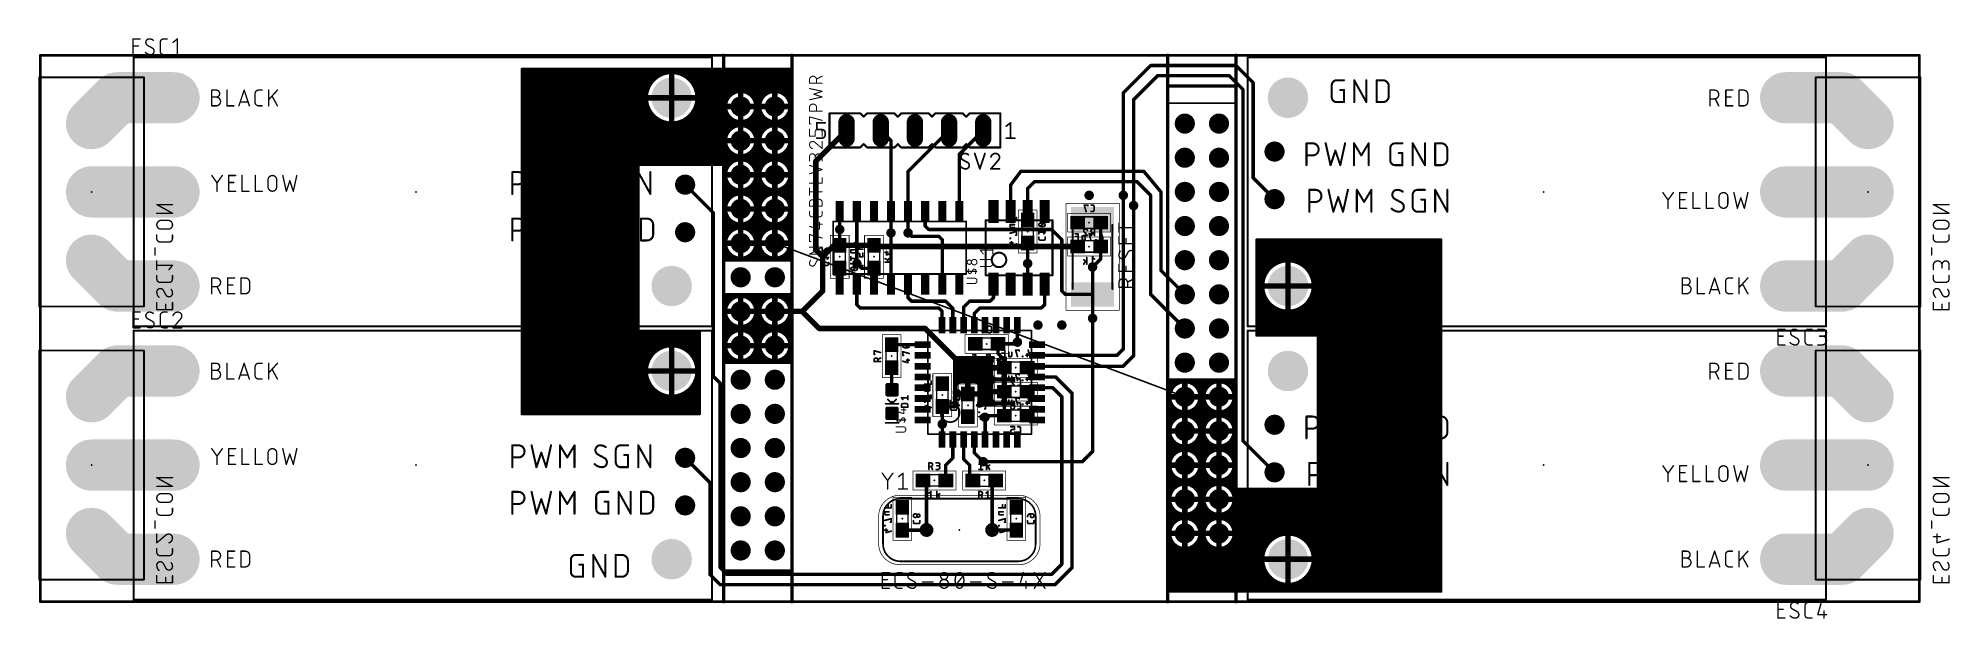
# Model space of a CAD drawing. Extents: x -0.01 to 5.59, y -0.05 to 1.65.
import ezdxf

# ---------------------------------------------------------------- set-up
doc = ezdxf.new("R2010")
doc.units = 0
for name, color, linetype in [('1', 22, 'CONTINUOUS'), ('16', 175, 'CONTINUOUS'), ('17', 82, 'CONTINUOUS'), ('18', 82, 'CONTINUOUS'), ('19', 53, 'CONTINUOUS'), ('20', 30, 'CONTINUOUS'), ('21', 253, 'CONTINUOUS'), ('22', 253, 'CONTINUOUS'), ('23', 7, 'CONTINUOUS'), ('24', 7, 'CONTINUOUS'), ('25', 253, 'CONTINUOUS'), ('26', 253, 'CONTINUOUS'), ('27', 253, 'CONTINUOUS'), ('28', 253, 'CONTINUOUS'), ('39', 22, 'CONTINUOUS'), ('40', 175, 'CONTINUOUS'), ('51', 253, 'CONTINUOUS'), ('52', 253, 'CONTINUOUS')]:
    doc.layers.add(name, color=color, linetype=linetype)

# ---------------------------------------------------------------- blocks, each defined once
blk = doc.blocks.new('RECT')
blk.add_solid([(-0.5, -0.5), (0.5, -0.5), (-0.5, 0.5), (0.5, 0.5)])
blk = doc.blocks.new('RECT160000X160000R30')
at = {"const_width": 0.005906}
blk.add_lwpolyline([(0.016732, -0.01378), (0.016732, 0.01378, 0.414214), (0.01378, 0.016732), (-0.01378, 0.016732, 0.414214), (-0.016732, 0.01378), (-0.016732, -0.01378, 0.414214), (-0.01378, -0.016732), (0.01378, -0.016732, 0.414214)], format="xyb", close=True, dxfattribs=at)
blk.add_solid([(-0.01478, -0.01478), (0.01478, -0.01478), (-0.01478, 0.01478), (0.01478, 0.01478)])
blk = doc.blocks.new('ROUNDP')
at = {"const_width": 0.5}
blk.add_lwpolyline([(0, -0.25, 1), (0, 0.25, 1), (0, -0.25)], format="xyb", dxfattribs=at)
blk = doc.blocks.new('LONGP100')
at = {"const_width": 1}
blk.add_lwpolyline([(-0.5, 0), (0.5, 0)], dxfattribs=at)
at = {"const_width": 0.5}
for points in [[(-0.5, 0.25, 1), (-0.5, -0.25)], [(0.5, -0.25, 1), (0.5, 0.25)]]:
    blk.add_lwpolyline(points, format="xyb", dxfattribs=at)
blk = doc.blocks.new('ROUNDV')
at = {"const_width": 0.5}
blk.add_lwpolyline([(0, -0.25, 1), (0, 0.25, 1), (0, -0.25)], format="xyb", dxfattribs=at)

msp = doc.modelspace()

# ---------------------------------------------------------------- linework, layer by layer
at = {"layer": '1'}
for points, const_width in [([(0, 1.6), (0, 0)], 0.008), ([(5.5, 1.6), (0, 1.6)], 0.008), ([(5.5, 0), (5.5, 1.6)], 0.008), ([(0.15, 1.4), (0.225591, 1.475591)], 0.15), ([(0.225591, 1.475591), (0.391339, 1.475591)], 0.15), ([(1.41, 1.56), (1.75, 1.56)], 0.008), ([(1.41, 0.55), (1.41, 1.56)], 0.008), ([(1.41, 1.552), (1.75, 1.552)], 0.008), ([(1.41, 1.544), (1.75, 1.544)], 0.008), ([(1.41, 1.536), (1.75, 1.536)], 0.008), ([(1.41, 1.528), (1.75, 1.528)], 0.008), ([(1.41, 1.52), (1.75, 1.52)], 0.008), ([(1.41, 1.512), (1.75, 1.512)], 0.008), ([(1.71, 1.28), (1.71, 1.56)], 0.008), ([(1.71, 1.56), (2.2, 1.56)], 0.008), ([(1.71, 1.552), (2.2, 1.552)], 0.008), ([(1.71, 1.544), (1.822285, 1.544)], 0.008), ([(1.71, 1.536), (1.806753, 1.536)], 0.008), ([(1.71, 1.528), (1.797125, 1.528)], 0.008), ([(1.71, 1.52), (1.790024, 1.52)], 0.008), ([(1.71, 1.512), (1.784696, 1.512)], 0.008), ([(1.75, 1.56), (1.75, 0.79)], 0.008), ([(1.78237, 1.507971), (1.778705, 1.499124)], 0.008), ([(1.787158, 1.516265), (1.78237, 1.507971)], 0.008), ([(1.792988, 1.523862), (1.787158, 1.516265)], 0.008), ([(1.799759, 1.530634), (1.792988, 1.523862)], 0.008), ([(1.807357, 1.536464), (1.799759, 1.530634)], 0.008), ([(1.815651, 1.541252), (1.807357, 1.536464)], 0.008), ([(1.824498, 1.544917), (1.815651, 1.541252)], 0.008), ([(1.833749, 1.547396), (1.824498, 1.544917)], 0.008), ([(1.843243, 1.548646), (1.833749, 1.547396)], 0.008), ([(1.844031, 1.548646), (1.843243, 1.548646)], 0.008), ([(1.844031, 1.479591), (1.844031, 1.548646)], 0.008), ([(1.844031, 1.544), (1.852031, 1.544)], 0.008), ([(1.844031, 1.536), (1.852031, 1.536)], 0.008), ([(1.844031, 1.528), (1.852031, 1.528)], 0.008), ([(1.844031, 1.52), (1.852031, 1.52)], 0.008), ([(1.844031, 1.512), (1.852031, 1.512)], 0.008), ([(1.852031, 1.548646), (1.852031, 1.479591)], 0.008), ([(1.85282, 1.548646), (1.852031, 1.548646)], 0.008), ([(1.862314, 1.547396), (1.85282, 1.548646)], 0.008), ([(1.871565, 1.544917), (1.862314, 1.547396)], 0.008), ([(1.880412, 1.541252), (1.871565, 1.544917)], 0.008), ([(1.873778, 1.544), (2.2, 1.544)], 0.008), ([(1.888706, 1.536464), (1.880412, 1.541252)], 0.008), ([(1.896303, 1.530634), (1.888706, 1.536464)], 0.008), ([(1.88931, 1.536), (2.2, 1.536)], 0.008), ([(1.903075, 1.523862), (1.896303, 1.530634)], 0.008), ([(1.898937, 1.528), (2.2, 1.528)], 0.008), ([(1.908905, 1.516265), (1.903075, 1.523862)], 0.008), ([(1.906039, 1.52), (2.2, 1.52)], 0.008), ([(1.913693, 1.507971), (1.908905, 1.516265)], 0.008), ([(1.911367, 1.512), (2.2, 1.512)], 0.008), ([(1.917358, 1.499124), (1.913693, 1.507971)], 0.008), ([(2, 1), (2, 1.51)], 0.008), ([(2, 1.51), (2.2, 1.51)], 0.008), ([(2.2, 1.56), (2.2, 1.28)], 0.008), ([(2.2, 1.51), (2.2, 1)], 0.008), ([(5.108661, 1.475591), (5.274409, 1.475591)], 0.15), ([(5.274409, 1.475591), (5.35, 1.4)], 0.15), ([(1.41, 1.504), (1.75, 1.504)], 0.008), ([(1.41, 1.496), (1.75, 1.496)], 0.008), ([(1.41, 1.488), (1.75, 1.488)], 0.008), ([(1.41, 1.48), (1.75, 1.48)], 0.008), ([(1.41, 1.472), (1.75, 1.472)], 0.008), ([(1.41, 1.464), (1.75, 1.464)], 0.008), ([(1.41, 1.456), (1.75, 1.456)], 0.008), ([(1.71, 1.504), (1.780725, 1.504)], 0.008), ([(1.71, 1.496), (1.777868, 1.496)], 0.008), ([(1.71, 1.488), (1.77598, 1.488)], 0.008), ([(1.71, 1.48), (1.774976, 1.48)], 0.008), ([(1.71, 1.472), (1.844031, 1.472)], 0.008), ([(1.71, 1.464), (1.775872, 1.464)], 0.008), ([(1.71, 1.456), (1.777648, 1.456)], 0.008), ([(1.776226, 1.489873), (1.774976, 1.480379)], 0.008), ([(1.774976, 1.480379), (1.774976, 1.47959)], 0.008), ([(1.774976, 1.47959), (1.844031, 1.47959)], 0.008), ([(1.844031, 1.471591), (1.774976, 1.471591)], 0.008), ([(1.774976, 1.471591), (1.774976, 1.470802)], 0.008), ([(1.774976, 1.470802), (1.776226, 1.461308)], 0.008), ([(1.778705, 1.499124), (1.776226, 1.489873)], 0.008), ([(1.776226, 1.461308), (1.778705, 1.452057)], 0.008), ([(1.778705, 1.452057), (1.78237, 1.44321)], 0.008), ([(1.844031, 1.504), (1.852031, 1.504)], 0.008), ([(1.844031, 1.496), (1.852031, 1.496)], 0.008), ([(1.844031, 1.488), (1.852031, 1.488)], 0.008), ([(1.844031, 1.48), (1.852031, 1.48)], 0.008), ([(1.852031, 1.479591), (1.844031, 1.479591)], 0.008), ([(1.844031, 1.47959), (1.844031, 1.471591)], 0.008), ([(1.844031, 1.402535), (1.844031, 1.47159)], 0.008), ([(1.844031, 1.47159), (1.852031, 1.47159)], 0.008), ([(1.844031, 1.464), (1.852031, 1.464)], 0.008), ([(1.844031, 1.456), (1.852031, 1.456)], 0.008), ([(1.852031, 1.47159), (1.852031, 1.402535)], 0.008), ([(1.852032, 1.471591), (1.852032, 1.47959)], 0.008), ([(1.852032, 1.47959), (1.921086, 1.47959)], 0.008), ([(1.852032, 1.472), (2.012358, 1.472)], 0.008), ([(1.921086, 1.471591), (1.852032, 1.471591)], 0.008), ([(1.913693, 1.44321), (1.917358, 1.452057)], 0.008), ([(1.915338, 1.504), (2.2, 1.504)], 0.008), ([(1.919836, 1.489873), (1.917358, 1.499124)], 0.008), ([(1.917358, 1.452057), (1.919836, 1.461308)], 0.008), ([(1.918195, 1.496), (2.2, 1.496)], 0.008), ([(1.918414, 1.456), (2.00688, 1.456)], 0.008), ([(1.921086, 1.480379), (1.919836, 1.489873)], 0.008), ([(1.919836, 1.461308), (1.921086, 1.470802)], 0.008), ([(1.920083, 1.488), (2.028702, 1.488)], 0.008), ([(1.920191, 1.464), (2.008781, 1.464)], 0.008), ([(1.921086, 1.47959), (1.921086, 1.480379)], 0.008), ([(1.921086, 1.48), (2.018443, 1.48)], 0.008), ([(1.921086, 1.470802), (1.921086, 1.471591)], 0.008), ([(2, 1.504), (2.2, 1.504)], 0.008), ([(2, 1.496), (2.2, 1.496)], 0.008), ([(2, 1.488), (2.028702, 1.488)], 0.008), ([(2, 1.48), (2.018443, 1.48)], 0.008), ([(2, 1.472), (2.012358, 1.472)], 0.008), ([(2, 1.464), (2.008781, 1.464)], 0.008), ([(2, 1.456), (2.00688, 1.456)], 0.008), ([(2.007544, 1.460193), (2.006563, 1.454)], 0.008), ([(2.007544, 1.460193), (2.006563, 1.454)], 0.008), ([(2.006563, 1.454), (2.045999, 1.454)], 0.008), ([(2.006563, 1.454), (2.045999, 1.454)], 0.008), ([(2.009661, 1.466709), (2.007544, 1.460193)], 0.008), ([(2.009661, 1.466709), (2.007544, 1.460193)], 0.008), ([(2.012772, 1.472813), (2.009661, 1.466709)], 0.008), ([(2.012772, 1.472813), (2.009661, 1.466709)], 0.008), ([(2.016799, 1.478356), (2.012772, 1.472813)], 0.008), ([(2.016799, 1.478356), (2.012772, 1.472813)], 0.008), ([(2.021644, 1.483201), (2.016799, 1.478356)], 0.008), ([(2.021644, 1.483201), (2.016799, 1.478356)], 0.008), ([(2.027187, 1.487228), (2.021644, 1.483201)], 0.008), ([(2.027187, 1.487228), (2.021644, 1.483201)], 0.008), ([(2.033291, 1.490338), (2.027187, 1.487228)], 0.008), ([(2.033291, 1.490338), (2.027187, 1.487228)], 0.008), ([(2.039807, 1.492456), (2.033291, 1.490338)], 0.008), ([(2.039807, 1.492456), (2.033291, 1.490338)], 0.008), ([(2.046, 1.493436), (2.039807, 1.492456)], 0.008), ([(2.046, 1.493436), (2.039807, 1.492456)], 0.008), ([(2.045999, 1.454), (2.045999, 1.446)], 0.008), ([(2.045999, 1.454), (2.045999, 1.446)], 0.008), ([(2.046, 1.454), (2.046, 1.493436)], 0.008), ([(2.046, 1.454), (2.046, 1.493436)], 0.008), ([(2.046, 1.488), (2.054, 1.488)], 0.008), ([(2.046, 1.488), (2.054, 1.488)], 0.008), ([(2.046, 1.48), (2.054, 1.48)], 0.008), ([(2.046, 1.48), (2.054, 1.48)], 0.008), ([(2.046, 1.472), (2.054, 1.472)], 0.008), ([(2.046, 1.472), (2.054, 1.472)], 0.008), ([(2.046, 1.464), (2.054, 1.464)], 0.008), ([(2.046, 1.464), (2.054, 1.464)], 0.008), ([(2.046, 1.456), (2.054, 1.456)], 0.008), ([(2.046, 1.456), (2.054, 1.456)], 0.008), ([(2.054, 1.454), (2.046, 1.454)], 0.008), ([(2.054, 1.454), (2.046, 1.454)], 0.008), ([(2.054, 1.493436), (2.054, 1.454)], 0.008), ([(2.060193, 1.492456), (2.054, 1.493436)], 0.008), ([(2.054, 1.493436), (2.054, 1.454)], 0.008), ([(2.060193, 1.492456), (2.054, 1.493436)], 0.008), ([(2.054, 1.446), (2.054, 1.454)], 0.008), ([(2.054, 1.454), (2.093436, 1.454)], 0.008), ([(2.054, 1.446), (2.054, 1.454)], 0.008), ([(2.054, 1.454), (2.093436, 1.454)], 0.008), ([(2.066709, 1.490338), (2.060193, 1.492456)], 0.008), ([(2.066709, 1.490338), (2.060193, 1.492456)], 0.008), ([(2.072813, 1.487228), (2.066709, 1.490338)], 0.008), ([(2.072813, 1.487228), (2.066709, 1.490338)], 0.008), ([(2.071298, 1.488), (2.128702, 1.488)], 0.008), ([(2.071298, 1.488), (2.128702, 1.488)], 0.008), ([(2.078356, 1.483201), (2.072813, 1.487228)], 0.008), ([(2.078356, 1.483201), (2.072813, 1.487228)], 0.008), ([(2.083201, 1.478356), (2.078356, 1.483201)], 0.008), ([(2.083201, 1.478356), (2.078356, 1.483201)], 0.008), ([(2.081557, 1.48), (2.118443, 1.48)], 0.008), ([(2.081557, 1.48), (2.118443, 1.48)], 0.008), ([(2.087228, 1.472813), (2.083201, 1.478356)], 0.008), ([(2.087228, 1.472813), (2.083201, 1.478356)], 0.008), ([(2.090338, 1.466709), (2.087228, 1.472813)], 0.008), ([(2.090338, 1.466709), (2.087228, 1.472813)], 0.008), ([(2.087642, 1.472), (2.112358, 1.472)], 0.008), ([(2.087642, 1.472), (2.112358, 1.472)], 0.008), ([(2.092456, 1.460193), (2.090338, 1.466709)], 0.008), ([(2.092456, 1.460193), (2.090338, 1.466709)], 0.008), ([(2.091219, 1.464), (2.108781, 1.464)], 0.008), ([(2.091219, 1.464), (2.108781, 1.464)], 0.008), ([(2.093436, 1.454), (2.092456, 1.460193)], 0.008), ([(2.093436, 1.454), (2.092456, 1.460193)], 0.008), ([(2.09312, 1.456), (2.10688, 1.456)], 0.008), ([(2.09312, 1.456), (2.10688, 1.456)], 0.008), ([(2.107544, 1.460193), (2.106563, 1.454)], 0.008), ([(2.107544, 1.460193), (2.106563, 1.454)], 0.008), ([(2.106563, 1.454), (2.145999, 1.454)], 0.008), ([(2.106563, 1.454), (2.145999, 1.454)], 0.008), ([(2.109661, 1.466709), (2.107544, 1.460193)], 0.008), ([(2.109661, 1.466709), (2.107544, 1.460193)], 0.008), ([(2.112772, 1.472813), (2.109661, 1.466709)], 0.008), ([(2.112772, 1.472813), (2.109661, 1.466709)], 0.008), ([(2.116799, 1.478356), (2.112772, 1.472813)], 0.008), ([(2.116799, 1.478356), (2.112772, 1.472813)], 0.008), ([(2.121644, 1.483201), (2.116799, 1.478356)], 0.008), ([(2.121644, 1.483201), (2.116799, 1.478356)], 0.008), ([(2.127187, 1.487228), (2.121644, 1.483201)], 0.008), ([(2.127187, 1.487228), (2.121644, 1.483201)], 0.008), ([(2.133291, 1.490338), (2.127187, 1.487228)], 0.008), ([(2.133291, 1.490338), (2.127187, 1.487228)], 0.008), ([(2.139807, 1.492456), (2.133291, 1.490338)], 0.008), ([(2.139807, 1.492456), (2.133291, 1.490338)], 0.008), ([(2.146, 1.493436), (2.139807, 1.492456)], 0.008), ([(2.146, 1.493436), (2.139807, 1.492456)], 0.008), ([(2.145999, 1.454), (2.145999, 1.446)], 0.008), ([(2.145999, 1.454), (2.145999, 1.446)], 0.008), ([(2.146, 1.454), (2.146, 1.493436)], 0.008), ([(2.146, 1.454), (2.146, 1.493436)], 0.008), ([(2.146, 1.488), (2.154, 1.488)], 0.008), ([(2.146, 1.488), (2.154, 1.488)], 0.008), ([(2.146, 1.48), (2.154, 1.48)], 0.008), ([(2.146, 1.48), (2.154, 1.48)], 0.008), ([(2.146, 1.472), (2.154, 1.472)], 0.008), ([(2.146, 1.472), (2.154, 1.472)], 0.008), ([(2.146, 1.464), (2.154, 1.464)], 0.008), ([(2.146, 1.464), (2.154, 1.464)], 0.008), ([(2.146, 1.456), (2.154, 1.456)], 0.008), ([(2.146, 1.456), (2.154, 1.456)], 0.008), ([(2.154, 1.454), (2.146, 1.454)], 0.008), ([(2.154, 1.454), (2.146, 1.454)], 0.008), ([(2.154, 1.493436), (2.154, 1.454)], 0.008), ([(2.160193, 1.492456), (2.154, 1.493436)], 0.008), ([(2.154, 1.493436), (2.154, 1.454)], 0.008), ([(2.160193, 1.492456), (2.154, 1.493436)], 0.008), ([(2.154, 1.446), (2.154, 1.454)], 0.008), ([(2.154, 1.454), (2.193436, 1.454)], 0.008), ([(2.154, 1.446), (2.154, 1.454)], 0.008), ([(2.154, 1.454), (2.193436, 1.454)], 0.008), ([(2.166709, 1.490338), (2.160193, 1.492456)], 0.008), ([(2.166709, 1.490338), (2.160193, 1.492456)], 0.008), ([(2.172813, 1.487228), (2.166709, 1.490338)], 0.008), ([(2.172813, 1.487228), (2.166709, 1.490338)], 0.008), ([(2.171298, 1.488), (2.2, 1.488)], 0.008), ([(2.171298, 1.488), (2.2, 1.488)], 0.008), ([(2.178356, 1.483201), (2.172813, 1.487228)], 0.008), ([(2.178356, 1.483201), (2.172813, 1.487228)], 0.008), ([(2.183201, 1.478356), (2.178356, 1.483201)], 0.008), ([(2.183201, 1.478356), (2.178356, 1.483201)], 0.008), ([(2.181557, 1.48), (2.2, 1.48)], 0.008), ([(2.181557, 1.48), (2.2, 1.48)], 0.008), ([(2.187228, 1.472813), (2.183201, 1.478356)], 0.008), ([(2.187228, 1.472813), (2.183201, 1.478356)], 0.008), ([(2.190338, 1.466709), (2.187228, 1.472813)], 0.008), ([(2.190338, 1.466709), (2.187228, 1.472813)], 0.008), ([(2.187642, 1.472), (2.2, 1.472)], 0.008), ([(2.187642, 1.472), (2.2, 1.472)], 0.008), ([(2.192456, 1.460193), (2.190338, 1.466709)], 0.008), ([(2.192456, 1.460193), (2.190338, 1.466709)], 0.008), ([(2.191219, 1.464), (2.2, 1.464)], 0.008), ([(2.191219, 1.464), (2.2, 1.464)], 0.008), ([(2.193436, 1.454), (2.192456, 1.460193)], 0.008), ([(2.193436, 1.454), (2.192456, 1.460193)], 0.008), ([(2.19312, 1.456), (2.2, 1.456)], 0.008), ([(2.19312, 1.456), (2.2, 1.456)], 0.008), ([(1.41, 1.448), (1.75, 1.448)], 0.008), ([(1.41, 1.44), (1.75, 1.44)], 0.008), ([(1.41, 1.432), (1.75, 1.432)], 0.008), ([(1.41, 1.424), (1.75, 1.424)], 0.008), ([(1.41, 1.416), (1.75, 1.416)], 0.008), ([(1.41, 1.408), (1.75, 1.408)], 0.008), ([(1.41, 1.4), (1.75, 1.4)], 0.008), ([(1.71, 1.448), (1.780385, 1.448)], 0.008), ([(1.71, 1.44), (1.784223, 1.44)], 0.008), ([(1.71, 1.432), (1.789396, 1.432)], 0.008), ([(1.71, 1.424), (1.796306, 1.424)], 0.008), ([(1.71, 1.416), (1.805685, 1.416)], 0.008), ([(1.71, 1.408), (1.820307, 1.408)], 0.008), ([(1.71, 1.4), (2.2, 1.4)], 0.008), ([(1.78237, 1.44321), (1.787158, 1.434916)], 0.008), ([(1.787158, 1.434916), (1.792988, 1.427319)], 0.008), ([(1.792988, 1.427319), (1.799759, 1.420547)], 0.008), ([(1.799759, 1.420547), (1.807357, 1.414717)], 0.008), ([(1.807357, 1.414717), (1.815651, 1.409929)], 0.008), ([(1.815651, 1.409929), (1.824498, 1.406264)], 0.008), ([(1.824498, 1.406264), (1.833749, 1.403785)], 0.008), ([(1.833749, 1.403785), (1.843243, 1.402535)], 0.008), ([(1.843243, 1.402535), (1.844031, 1.402535)], 0.008), ([(1.844031, 1.448), (1.852031, 1.448)], 0.008), ([(1.844031, 1.44), (1.852031, 1.44)], 0.008), ([(1.844031, 1.432), (1.852031, 1.432)], 0.008), ([(1.844031, 1.424), (1.852031, 1.424)], 0.008), ([(1.844031, 1.416), (1.852031, 1.416)], 0.008), ([(1.844031, 1.408), (1.852031, 1.408)], 0.008), ([(1.852031, 1.402535), (1.85282, 1.402535)], 0.008), ([(1.85282, 1.402535), (1.862314, 1.403785)], 0.008), ([(1.862314, 1.403785), (1.871565, 1.406264)], 0.008), ([(1.871565, 1.406264), (1.880412, 1.409929)], 0.008), ([(1.875756, 1.408), (2.038405, 1.408)], 0.008), ([(1.880412, 1.409929), (1.888706, 1.414717)], 0.008), ([(1.888706, 1.414717), (1.896303, 1.420547)], 0.008), ([(1.890378, 1.416), (2.022743, 1.416)], 0.008), ([(1.896303, 1.420547), (1.903075, 1.427319)], 0.008), ([(1.899757, 1.424), (2.015087, 1.424)], 0.008), ([(1.903075, 1.427319), (1.908905, 1.434916)], 0.008), ([(1.906667, 1.432), (2.010319, 1.432)], 0.008), ([(1.908905, 1.434916), (1.913693, 1.44321)], 0.008), ([(1.91184, 1.44), (2.007514, 1.44)], 0.008), ([(1.915677, 1.448), (2.045999, 1.448)], 0.008), ([(2, 1.448), (2.045999, 1.448)], 0.008), ([(2, 1.44), (2.007514, 1.44)], 0.008), ([(2, 1.432), (2.010319, 1.432)], 0.008), ([(2, 1.424), (2.015087, 1.424)], 0.008), ([(2, 1.416), (2.022743, 1.416)], 0.008), ([(2, 1.408), (2.038405, 1.408)], 0.008), ([(2, 1.4), (2.2, 1.4)], 0.008), ([(2.045999, 1.446), (2.006563, 1.446)], 0.008), ([(2.006563, 1.446), (2.007544, 1.439807)], 0.008), ([(2.045999, 1.446), (2.006563, 1.446)], 0.008), ([(2.006563, 1.446), (2.007544, 1.439807)], 0.008), ([(2.007544, 1.439807), (2.009661, 1.433291)], 0.008), ([(2.007544, 1.439807), (2.009661, 1.433291)], 0.008), ([(2.009661, 1.433291), (2.012772, 1.427187)], 0.008), ([(2.009661, 1.433291), (2.012772, 1.427187)], 0.008), ([(2.012772, 1.427187), (2.016799, 1.421644)], 0.008), ([(2.012772, 1.427187), (2.016799, 1.421644)], 0.008), ([(2.016799, 1.421644), (2.021644, 1.416799)], 0.008), ([(2.016799, 1.421644), (2.021644, 1.416799)], 0.008), ([(2.021644, 1.416799), (2.027187, 1.412772)], 0.008), ([(2.021644, 1.416799), (2.027187, 1.412772)], 0.008), ([(2.027187, 1.412772), (2.033291, 1.409661)], 0.008), ([(2.027187, 1.412772), (2.033291, 1.409661)], 0.008), ([(2.033291, 1.409661), (2.039807, 1.407544)], 0.008), ([(2.033291, 1.409661), (2.039807, 1.407544)], 0.008), ([(2.039807, 1.407544), (2.046, 1.406563)], 0.008), ([(2.039807, 1.407544), (2.046, 1.406563)], 0.008), ([(2.046, 1.406563), (2.046, 1.445999)], 0.008), ([(2.046, 1.445999), (2.054, 1.445999)], 0.008), ([(2.046, 1.406563), (2.046, 1.445999)], 0.008), ([(2.046, 1.445999), (2.054, 1.445999)], 0.008), ([(2.046, 1.44), (2.054, 1.44)], 0.008), ([(2.046, 1.44), (2.054, 1.44)], 0.008), ([(2.046, 1.432), (2.054, 1.432)], 0.008), ([(2.046, 1.432), (2.054, 1.432)], 0.008), ([(2.046, 1.424), (2.054, 1.424)], 0.008), ([(2.046, 1.424), (2.054, 1.424)], 0.008), ([(2.046, 1.416), (2.054, 1.416)], 0.008), ([(2.046, 1.416), (2.054, 1.416)], 0.008), ([(2.046, 1.408), (2.054, 1.408)], 0.008), ([(2.046, 1.408), (2.054, 1.408)], 0.008), ([(2.054, 1.448), (2.145999, 1.448)], 0.008), ([(2.054, 1.448), (2.145999, 1.448)], 0.008), ([(2.093436, 1.446), (2.054, 1.446)], 0.008), ([(2.093436, 1.446), (2.054, 1.446)], 0.008), ([(2.054, 1.445999), (2.054, 1.406563)], 0.008), ([(2.054, 1.445999), (2.054, 1.406563)], 0.008), ([(2.054, 1.406563), (2.060193, 1.407544)], 0.008), ([(2.054, 1.406563), (2.060193, 1.407544)], 0.008), ([(2.060193, 1.407544), (2.066709, 1.409661)], 0.008), ([(2.060193, 1.407544), (2.066709, 1.409661)], 0.008), ([(2.061595, 1.408), (2.138405, 1.408)], 0.008), ([(2.061595, 1.408), (2.138405, 1.408)], 0.008), ([(2.066709, 1.409661), (2.072813, 1.412772)], 0.008), ([(2.066709, 1.409661), (2.072813, 1.412772)], 0.008), ([(2.072813, 1.412772), (2.078356, 1.416799)], 0.008), ([(2.072813, 1.412772), (2.078356, 1.416799)], 0.008), ([(2.077256, 1.416), (2.122743, 1.416)], 0.008), ([(2.077256, 1.416), (2.122743, 1.416)], 0.008), ([(2.078356, 1.416799), (2.083201, 1.421644)], 0.008), ([(2.078356, 1.416799), (2.083201, 1.421644)], 0.008), ([(2.083201, 1.421644), (2.087228, 1.427187)], 0.008), ([(2.083201, 1.421644), (2.087228, 1.427187)], 0.008), ([(2.084913, 1.424), (2.115087, 1.424)], 0.008), ([(2.084913, 1.424), (2.115087, 1.424)], 0.008), ([(2.087228, 1.427187), (2.090338, 1.433291)], 0.008), ([(2.087228, 1.427187), (2.090338, 1.433291)], 0.008), ([(2.08968, 1.432), (2.110319, 1.432)], 0.008), ([(2.08968, 1.432), (2.110319, 1.432)], 0.008), ([(2.090338, 1.433291), (2.092456, 1.439807)], 0.008), ([(2.090338, 1.433291), (2.092456, 1.439807)], 0.008), ([(2.092456, 1.439807), (2.093436, 1.446)], 0.008), ([(2.092456, 1.439807), (2.093436, 1.446)], 0.008), ([(2.092486, 1.44), (2.107514, 1.44)], 0.008), ([(2.092486, 1.44), (2.107514, 1.44)], 0.008), ([(2.145999, 1.446), (2.106563, 1.446)], 0.008), ([(2.106563, 1.446), (2.107544, 1.439807)], 0.008), ([(2.145999, 1.446), (2.106563, 1.446)], 0.008), ([(2.106563, 1.446), (2.107544, 1.439807)], 0.008), ([(2.107544, 1.439807), (2.109661, 1.433291)], 0.008), ([(2.107544, 1.439807), (2.109661, 1.433291)], 0.008), ([(2.109661, 1.433291), (2.112772, 1.427187)], 0.008), ([(2.109661, 1.433291), (2.112772, 1.427187)], 0.008), ([(2.112772, 1.427187), (2.116799, 1.421644)], 0.008), ([(2.112772, 1.427187), (2.116799, 1.421644)], 0.008), ([(2.116799, 1.421644), (2.121644, 1.416799)], 0.008), ([(2.116799, 1.421644), (2.121644, 1.416799)], 0.008), ([(2.121644, 1.416799), (2.127187, 1.412772)], 0.008), ([(2.121644, 1.416799), (2.127187, 1.412772)], 0.008), ([(2.127187, 1.412772), (2.133291, 1.409661)], 0.008), ([(2.127187, 1.412772), (2.133291, 1.409661)], 0.008), ([(2.133291, 1.409661), (2.139807, 1.407544)], 0.008), ([(2.133291, 1.409661), (2.139807, 1.407544)], 0.008), ([(2.139807, 1.407544), (2.146, 1.406563)], 0.008), ([(2.139807, 1.407544), (2.146, 1.406563)], 0.008), ([(2.146, 1.406563), (2.146, 1.445999)], 0.008), ([(2.146, 1.445999), (2.154, 1.445999)], 0.008), ([(2.146, 1.406563), (2.146, 1.445999)], 0.008), ([(2.146, 1.445999), (2.154, 1.445999)], 0.008), ([(2.146, 1.44), (2.154, 1.44)], 0.008), ([(2.146, 1.44), (2.154, 1.44)], 0.008), ([(2.146, 1.432), (2.154, 1.432)], 0.008), ([(2.146, 1.432), (2.154, 1.432)], 0.008), ([(2.146, 1.424), (2.154, 1.424)], 0.008), ([(2.146, 1.424), (2.154, 1.424)], 0.008), ([(2.146, 1.416), (2.154, 1.416)], 0.008), ([(2.146, 1.416), (2.154, 1.416)], 0.008), ([(2.146, 1.408), (2.154, 1.408)], 0.008), ([(2.146, 1.408), (2.154, 1.408)], 0.008), ([(2.154, 1.448), (2.2, 1.448)], 0.008), ([(2.154, 1.448), (2.2, 1.448)], 0.008), ([(2.193436, 1.446), (2.154, 1.446)], 0.008), ([(2.193436, 1.446), (2.154, 1.446)], 0.008), ([(2.154, 1.445999), (2.154, 1.406563)], 0.008), ([(2.154, 1.445999), (2.154, 1.406563)], 0.008), ([(2.154, 1.406563), (2.160193, 1.407544)], 0.008), ([(2.154, 1.406563), (2.160193, 1.407544)], 0.008), ([(2.160193, 1.407544), (2.166709, 1.409661)], 0.008), ([(2.160193, 1.407544), (2.166709, 1.409661)], 0.008), ([(2.161595, 1.408), (2.2, 1.408)], 0.008), ([(2.161595, 1.408), (2.2, 1.408)], 0.008), ([(2.166709, 1.409661), (2.172813, 1.412772)], 0.008), ([(2.166709, 1.409661), (2.172813, 1.412772)], 0.008), ([(2.172813, 1.412772), (2.178356, 1.416799)], 0.008), ([(2.172813, 1.412772), (2.178356, 1.416799)], 0.008), ([(2.177256, 1.416), (2.2, 1.416)], 0.008), ([(2.177256, 1.416), (2.2, 1.416)], 0.008), ([(2.178356, 1.416799), (2.183201, 1.421644)], 0.008), ([(2.178356, 1.416799), (2.183201, 1.421644)], 0.008), ([(2.183201, 1.421644), (2.187228, 1.427187)], 0.008), ([(2.183201, 1.421644), (2.187228, 1.427187)], 0.008), ([(2.184913, 1.424), (2.2, 1.424)], 0.008), ([(2.184913, 1.424), (2.2, 1.424)], 0.008), ([(2.187228, 1.427187), (2.190338, 1.433291)], 0.008), ([(2.187228, 1.427187), (2.190338, 1.433291)], 0.008), ([(2.18968, 1.432), (2.2, 1.432)], 0.008), ([(2.18968, 1.432), (2.2, 1.432)], 0.008), ([(2.190338, 1.433291), (2.192456, 1.439807)], 0.008), ([(2.190338, 1.433291), (2.192456, 1.439807)], 0.008), ([(2.192456, 1.439807), (2.193436, 1.446)], 0.008), ([(2.192456, 1.439807), (2.193436, 1.446)], 0.008), ([(2.192486, 1.44), (2.2, 1.44)], 0.008), ([(2.192486, 1.44), (2.2, 1.44)], 0.008), ([(1.41, 1.392), (1.75, 1.392)], 0.008), ([(1.41, 1.384), (1.75, 1.384)], 0.008), ([(1.41, 1.376), (1.75, 1.376)], 0.008), ([(1.41, 1.368), (1.75, 1.368)], 0.008), ([(1.41, 1.36), (1.75, 1.36)], 0.008), ([(1.41, 1.352), (1.75, 1.352)], 0.008), ([(1.41, 1.344), (1.75, 1.344)], 0.008), ([(1.71, 1.392), (2.038405, 1.392)], 0.008), ([(1.71, 1.384), (2.022744, 1.384)], 0.008), ([(1.71, 1.376), (2.015087, 1.376)], 0.008), ([(1.71, 1.368), (2.010319, 1.368)], 0.008), ([(1.71, 1.36), (2.007514, 1.36)], 0.008), ([(1.71, 1.352), (2.045999, 1.352)], 0.008), ([(1.71, 1.344), (2.00688, 1.344)], 0.008), ([(2, 1.392), (2.038405, 1.392)], 0.008), ([(2, 1.384), (2.022744, 1.384)], 0.008), ([(2, 1.376), (2.015087, 1.376)], 0.008), ([(2, 1.368), (2.010319, 1.368)], 0.008), ([(2, 1.36), (2.007514, 1.36)], 0.008), ([(2, 1.352), (2.045999, 1.352)], 0.008), ([(2, 1.344), (2.00688, 1.344)], 0.008), ([(2.007544, 1.360193), (2.006563, 1.354)], 0.008), ([(2.007544, 1.360193), (2.006563, 1.354)], 0.008), ([(2.006563, 1.354), (2.045999, 1.354)], 0.008), ([(2.006563, 1.354), (2.045999, 1.354)], 0.008), ([(2.045999, 1.346), (2.006563, 1.346)], 0.008), ([(2.006563, 1.346), (2.007544, 1.339807)], 0.008), ([(2.045999, 1.346), (2.006563, 1.346)], 0.008), ([(2.006563, 1.346), (2.007544, 1.339807)], 0.008), ([(2.009661, 1.366709), (2.007544, 1.360193)], 0.008), ([(2.009661, 1.366709), (2.007544, 1.360193)], 0.008), ([(2.007544, 1.339807), (2.009661, 1.333291)], 0.008), ([(2.007544, 1.339807), (2.009661, 1.333291)], 0.008), ([(2.012772, 1.372813), (2.009661, 1.366709)], 0.008), ([(2.012772, 1.372813), (2.009661, 1.366709)], 0.008), ([(2.016799, 1.378356), (2.012772, 1.372813)], 0.008), ([(2.016799, 1.378356), (2.012772, 1.372813)], 0.008), ([(2.021644, 1.383201), (2.016799, 1.378356)], 0.008), ([(2.021644, 1.383201), (2.016799, 1.378356)], 0.008), ([(2.027187, 1.387228), (2.021644, 1.383201)], 0.008), ([(2.027187, 1.387228), (2.021644, 1.383201)], 0.008), ([(2.033291, 1.390338), (2.027187, 1.387228)], 0.008), ([(2.033291, 1.390338), (2.027187, 1.387228)], 0.008), ([(2.039807, 1.392456), (2.033291, 1.390338)], 0.008), ([(2.039807, 1.392456), (2.033291, 1.390338)], 0.008), ([(2.046, 1.393436), (2.039807, 1.392456)], 0.008), ([(2.046, 1.393436), (2.039807, 1.392456)], 0.008), ([(2.045999, 1.354), (2.045999, 1.346)], 0.008), ([(2.045999, 1.354), (2.045999, 1.346)], 0.008), ([(2.046, 1.354), (2.046, 1.393436)], 0.008), ([(2.046, 1.354), (2.046, 1.393436)], 0.008), ([(2.046, 1.392), (2.054, 1.392)], 0.008), ([(2.046, 1.392), (2.054, 1.392)], 0.008), ([(2.046, 1.384), (2.054, 1.384)], 0.008), ([(2.046, 1.384), (2.054, 1.384)], 0.008), ([(2.046, 1.376), (2.054, 1.376)], 0.008), ([(2.046, 1.376), (2.054, 1.376)], 0.008), ([(2.046, 1.368), (2.054, 1.368)], 0.008), ([(2.046, 1.368), (2.054, 1.368)], 0.008), ([(2.046, 1.36), (2.054, 1.36)], 0.008), ([(2.046, 1.36), (2.054, 1.36)], 0.008), ([(2.054, 1.354), (2.046, 1.354)], 0.008), ([(2.054, 1.354), (2.046, 1.354)], 0.008), ([(2.046, 1.306563), (2.046, 1.345999)], 0.008), ([(2.046, 1.345999), (2.054, 1.345999)], 0.008), ([(2.046, 1.306563), (2.046, 1.345999)], 0.008), ([(2.046, 1.345999), (2.054, 1.345999)], 0.008), ([(2.046, 1.344), (2.054, 1.344)], 0.008), ([(2.046, 1.344), (2.054, 1.344)], 0.008), ([(2.054, 1.393436), (2.054, 1.354)], 0.008), ([(2.060193, 1.392456), (2.054, 1.393436)], 0.008), ([(2.054, 1.393436), (2.054, 1.354)], 0.008), ([(2.060193, 1.392456), (2.054, 1.393436)], 0.008), ([(2.054, 1.346), (2.054, 1.354)], 0.008), ([(2.054, 1.354), (2.093436, 1.354)], 0.008), ([(2.054, 1.346), (2.054, 1.354)], 0.008), ([(2.054, 1.354), (2.093436, 1.354)], 0.008), ([(2.054, 1.352), (2.145999, 1.352)], 0.008), ([(2.054, 1.352), (2.145999, 1.352)], 0.008), ([(2.093436, 1.346), (2.054, 1.346)], 0.008), ([(2.093436, 1.346), (2.054, 1.346)], 0.008), ([(2.054, 1.345999), (2.054, 1.306563)], 0.008), ([(2.054, 1.345999), (2.054, 1.306563)], 0.008), ([(2.066709, 1.390338), (2.060193, 1.392456)], 0.008), ([(2.066709, 1.390338), (2.060193, 1.392456)], 0.008), ([(2.061595, 1.392), (2.138405, 1.392)], 0.008), ([(2.061595, 1.392), (2.138405, 1.392)], 0.008), ([(2.072813, 1.387228), (2.066709, 1.390338)], 0.008), ([(2.072813, 1.387228), (2.066709, 1.390338)], 0.008), ([(2.078356, 1.383201), (2.072813, 1.387228)], 0.008), ([(2.078356, 1.383201), (2.072813, 1.387228)], 0.008), ([(2.077256, 1.384), (2.122744, 1.384)], 0.008), ([(2.077256, 1.384), (2.122744, 1.384)], 0.008), ([(2.083201, 1.378356), (2.078356, 1.383201)], 0.008), ([(2.083201, 1.378356), (2.078356, 1.383201)], 0.008), ([(2.087228, 1.372813), (2.083201, 1.378356)], 0.008), ([(2.087228, 1.372813), (2.083201, 1.378356)], 0.008), ([(2.084913, 1.376), (2.115087, 1.376)], 0.008), ([(2.084913, 1.376), (2.115087, 1.376)], 0.008), ([(2.090338, 1.366709), (2.087228, 1.372813)], 0.008), ([(2.090338, 1.366709), (2.087228, 1.372813)], 0.008), ([(2.089681, 1.368), (2.110319, 1.368)], 0.008), ([(2.089681, 1.368), (2.110319, 1.368)], 0.008), ([(2.092456, 1.360193), (2.090338, 1.366709)], 0.008), ([(2.092456, 1.360193), (2.090338, 1.366709)], 0.008), ([(2.090338, 1.333291), (2.092456, 1.339807)], 0.008), ([(2.090338, 1.333291), (2.092456, 1.339807)], 0.008), ([(2.093436, 1.354), (2.092456, 1.360193)], 0.008), ([(2.093436, 1.354), (2.092456, 1.360193)], 0.008), ([(2.092456, 1.339807), (2.093436, 1.346)], 0.008), ([(2.092456, 1.339807), (2.093436, 1.346)], 0.008), ([(2.092486, 1.36), (2.107514, 1.36)], 0.008), ([(2.092486, 1.36), (2.107514, 1.36)], 0.008), ([(2.09312, 1.344), (2.10688, 1.344)], 0.008), ([(2.09312, 1.344), (2.10688, 1.344)], 0.008), ([(2.107544, 1.360193), (2.106563, 1.354)], 0.008), ([(2.107544, 1.360193), (2.106563, 1.354)], 0.008), ([(2.106563, 1.354), (2.145999, 1.354)], 0.008), ([(2.106563, 1.354), (2.145999, 1.354)], 0.008), ([(2.145999, 1.346), (2.106563, 1.346)], 0.008), ([(2.106563, 1.346), (2.107544, 1.339807)], 0.008), ([(2.145999, 1.346), (2.106563, 1.346)], 0.008), ([(2.106563, 1.346), (2.107544, 1.339807)], 0.008), ([(2.109661, 1.366709), (2.107544, 1.360193)], 0.008), ([(2.109661, 1.366709), (2.107544, 1.360193)], 0.008), ([(2.107544, 1.339807), (2.109661, 1.333291)], 0.008), ([(2.107544, 1.339807), (2.109661, 1.333291)], 0.008), ([(2.112772, 1.372813), (2.109661, 1.366709)], 0.008), ([(2.112772, 1.372813), (2.109661, 1.366709)], 0.008), ([(2.116799, 1.378356), (2.112772, 1.372813)], 0.008), ([(2.116799, 1.378356), (2.112772, 1.372813)], 0.008), ([(2.121644, 1.383201), (2.116799, 1.378356)], 0.008), ([(2.121644, 1.383201), (2.116799, 1.378356)], 0.008), ([(2.127187, 1.387228), (2.121644, 1.383201)], 0.008), ([(2.127187, 1.387228), (2.121644, 1.383201)], 0.008), ([(2.133291, 1.390338), (2.127187, 1.387228)], 0.008), ([(2.133291, 1.390338), (2.127187, 1.387228)], 0.008), ([(2.139807, 1.392456), (2.133291, 1.390338)], 0.008), ([(2.139807, 1.392456), (2.133291, 1.390338)], 0.008), ([(2.146, 1.393436), (2.139807, 1.392456)], 0.008), ([(2.146, 1.393436), (2.139807, 1.392456)], 0.008), ([(2.145999, 1.354), (2.145999, 1.346)], 0.008), ([(2.145999, 1.354), (2.145999, 1.346)], 0.008), ([(2.146, 1.354), (2.146, 1.393436)], 0.008), ([(2.146, 1.354), (2.146, 1.393436)], 0.008), ([(2.146, 1.392), (2.154, 1.392)], 0.008), ([(2.146, 1.392), (2.154, 1.392)], 0.008), ([(2.146, 1.384), (2.154, 1.384)], 0.008), ([(2.146, 1.384), (2.154, 1.384)], 0.008), ([(2.146, 1.376), (2.154, 1.376)], 0.008), ([(2.146, 1.376), (2.154, 1.376)], 0.008), ([(2.146, 1.368), (2.154, 1.368)], 0.008), ([(2.146, 1.368), (2.154, 1.368)], 0.008), ([(2.146, 1.36), (2.154, 1.36)], 0.008), ([(2.146, 1.36), (2.154, 1.36)], 0.008), ([(2.154, 1.354), (2.146, 1.354)], 0.008), ([(2.154, 1.354), (2.146, 1.354)], 0.008), ([(2.146, 1.306563), (2.146, 1.345999)], 0.008), ([(2.146, 1.345999), (2.154, 1.345999)], 0.008), ([(2.146, 1.306563), (2.146, 1.345999)], 0.008), ([(2.146, 1.345999), (2.154, 1.345999)], 0.008), ([(2.146, 1.344), (2.154, 1.344)], 0.008), ([(2.146, 1.344), (2.154, 1.344)], 0.008), ([(2.154, 1.393436), (2.154, 1.354)], 0.008), ([(2.160193, 1.392456), (2.154, 1.393436)], 0.008), ([(2.154, 1.393436), (2.154, 1.354)], 0.008), ([(2.160193, 1.392456), (2.154, 1.393436)], 0.008), ([(2.154, 1.346), (2.154, 1.354)], 0.008), ([(2.154, 1.354), (2.193436, 1.354)], 0.008), ([(2.154, 1.346), (2.154, 1.354)], 0.008), ([(2.154, 1.354), (2.193436, 1.354)], 0.008), ([(2.154, 1.352), (2.2, 1.352)], 0.008), ([(2.154, 1.352), (2.2, 1.352)], 0.008), ([(2.193436, 1.346), (2.154, 1.346)], 0.008), ([(2.193436, 1.346), (2.154, 1.346)], 0.008), ([(2.154, 1.345999), (2.154, 1.306563)], 0.008), ([(2.154, 1.345999), (2.154, 1.306563)], 0.008), ([(2.166709, 1.390338), (2.160193, 1.392456)], 0.008), ([(2.166709, 1.390338), (2.160193, 1.392456)], 0.008), ([(2.161595, 1.392), (2.2, 1.392)], 0.008), ([(2.161595, 1.392), (2.2, 1.392)], 0.008), ([(2.172813, 1.387228), (2.166709, 1.390338)], 0.008), ([(2.172813, 1.387228), (2.166709, 1.390338)], 0.008), ([(2.178356, 1.383201), (2.172813, 1.387228)], 0.008), ([(2.178356, 1.383201), (2.172813, 1.387228)], 0.008), ([(2.177256, 1.384), (2.2, 1.384)], 0.008), ([(2.177256, 1.384), (2.2, 1.384)], 0.008), ([(2.183201, 1.378356), (2.178356, 1.383201)], 0.008), ([(2.183201, 1.378356), (2.178356, 1.383201)], 0.008), ([(2.187228, 1.372813), (2.183201, 1.378356)], 0.008), ([(2.187228, 1.372813), (2.183201, 1.378356)], 0.008), ([(2.184913, 1.376), (2.2, 1.376)], 0.008), ([(2.184913, 1.376), (2.2, 1.376)], 0.008), ([(2.190338, 1.366709), (2.187228, 1.372813)], 0.008), ([(2.190338, 1.366709), (2.187228, 1.372813)], 0.008), ([(2.189681, 1.368), (2.2, 1.368)], 0.008), ([(2.189681, 1.368), (2.2, 1.368)], 0.008), ([(2.192456, 1.360193), (2.190338, 1.366709)], 0.008), ([(2.192456, 1.360193), (2.190338, 1.366709)], 0.008), ([(2.190338, 1.333291), (2.192456, 1.339807)], 0.008), ([(2.190338, 1.333291), (2.192456, 1.339807)], 0.008), ([(2.193436, 1.354), (2.192456, 1.360193)], 0.008), ([(2.193436, 1.354), (2.192456, 1.360193)], 0.008), ([(2.192456, 1.339807), (2.193436, 1.346)], 0.008), ([(2.192456, 1.339807), (2.193436, 1.346)], 0.008), ([(2.192486, 1.36), (2.2, 1.36)], 0.008), ([(2.192486, 1.36), (2.2, 1.36)], 0.008), ([(2.19312, 1.344), (2.2, 1.344)], 0.008), ([(2.19312, 1.344), (2.2, 1.344)], 0.008), ([(2.69, 1.31), (2.76, 1.38)], 0.01), ([(1.41, 1.336), (1.75, 1.336)], 0.008), ([(1.41, 1.328), (1.75, 1.328)], 0.008), ([(1.41, 1.32), (1.75, 1.32)], 0.008), ([(1.41, 1.312), (1.75, 1.312)], 0.008), ([(1.41, 1.304), (1.75, 1.304)], 0.008), ([(1.41, 1.296), (1.75, 1.296)], 0.008), ([(1.41, 1.288), (1.75, 1.288)], 0.008), ([(1.71, 1.336), (2.008781, 1.336)], 0.008), ([(1.71, 1.328), (2.012357, 1.328)], 0.008), ([(1.71, 1.32), (2.018443, 1.32)], 0.008), ([(1.71, 1.312), (2.028701, 1.312)], 0.008), ([(1.71, 1.304), (2.2, 1.304)], 0.008), ([(1.71, 1.296), (2.2, 1.296)], 0.008), ([(1.71, 1.288), (2.028702, 1.288)], 0.008), ([(2, 1.336), (2.008781, 1.336)], 0.008), ([(2, 1.328), (2.012357, 1.328)], 0.008), ([(2, 1.32), (2.018443, 1.32)], 0.008), ([(2, 1.312), (2.028701, 1.312)], 0.008), ([(2, 1.304), (2.2, 1.304)], 0.008), ([(2, 1.296), (2.2, 1.296)], 0.008), ([(2, 1.288), (2.028702, 1.288)], 0.008), ([(2.009661, 1.333291), (2.012772, 1.327187)], 0.008), ([(2.009661, 1.333291), (2.012772, 1.327187)], 0.008), ([(2.012772, 1.327187), (2.016799, 1.321644)], 0.008), ([(2.012772, 1.327187), (2.016799, 1.321644)], 0.008), ([(2.016799, 1.321644), (2.021644, 1.316799)], 0.008), ([(2.016799, 1.321644), (2.021644, 1.316799)], 0.008), ([(2.021644, 1.283201), (2.016799, 1.278356)], 0.008), ([(2.021644, 1.283201), (2.018443, 1.28)], 0.008), ([(2.021644, 1.316799), (2.027187, 1.312772)], 0.008), ([(2.021644, 1.316799), (2.027187, 1.312772)], 0.008), ([(2.027187, 1.287228), (2.021644, 1.283201)], 0.008), ([(2.027187, 1.287228), (2.021644, 1.283201)], 0.008), ([(2.027187, 1.312772), (2.033291, 1.309661)], 0.008), ([(2.027187, 1.312772), (2.033291, 1.309661)], 0.008), ([(2.033291, 1.290338), (2.027187, 1.287228)], 0.008), ([(2.033291, 1.290338), (2.027187, 1.287228)], 0.008), ([(2.033291, 1.309661), (2.039807, 1.307544)], 0.008), ([(2.033291, 1.309661), (2.039807, 1.307544)], 0.008), ([(2.039807, 1.292456), (2.033291, 1.290338)], 0.008), ([(2.039807, 1.292456), (2.033291, 1.290338)], 0.008), ([(2.039807, 1.307544), (2.046, 1.306563)], 0.008), ([(2.039807, 1.307544), (2.046, 1.306563)], 0.008), ([(2.046, 1.293436), (2.039807, 1.292456)], 0.008), ([(2.046, 1.293436), (2.039807, 1.292456)], 0.008), ([(2.046, 1.336), (2.054, 1.336)], 0.008), ([(2.046, 1.336), (2.054, 1.336)], 0.008), ([(2.046, 1.328), (2.054, 1.328)], 0.008), ([(2.046, 1.328), (2.054, 1.328)], 0.008), ([(2.046, 1.32), (2.054, 1.32)], 0.008), ([(2.046, 1.32), (2.054, 1.32)], 0.008), ([(2.046, 1.312), (2.054, 1.312)], 0.008), ([(2.046, 1.312), (2.054, 1.312)], 0.008), ([(2.046, 1.254), (2.046, 1.293436)], 0.008), ([(2.046, 1.28), (2.046, 1.293436)], 0.008), ([(2.046, 1.288), (2.054, 1.288)], 0.008), ([(2.046, 1.288), (2.054, 1.288)], 0.008), ([(2.054, 1.306563), (2.060193, 1.307544)], 0.008), ([(2.054, 1.306563), (2.060193, 1.307544)], 0.008), ([(2.054, 1.293436), (2.054, 1.254)], 0.008), ([(2.060193, 1.292456), (2.054, 1.293436)], 0.008), ([(2.060193, 1.292456), (2.054, 1.293436)], 0.008), ([(2.054, 1.293436), (2.054, 1.28)], 0.008), ([(2.060193, 1.307544), (2.066709, 1.309661)], 0.008), ([(2.060193, 1.307544), (2.066709, 1.309661)], 0.008), ([(2.066709, 1.290338), (2.060193, 1.292456)], 0.008), ([(2.066709, 1.290338), (2.060193, 1.292456)], 0.008), ([(2.066709, 1.309661), (2.072813, 1.312772)], 0.008), ([(2.066709, 1.309661), (2.072813, 1.312772)], 0.008), ([(2.072813, 1.287228), (2.066709, 1.290338)], 0.008), ([(2.072813, 1.287228), (2.066709, 1.290338)], 0.008), ([(2.071298, 1.312), (2.128701, 1.312)], 0.008), ([(2.071298, 1.312), (2.128701, 1.312)], 0.008), ([(2.071298, 1.288), (2.128702, 1.288)], 0.008), ([(2.071298, 1.288), (2.128702, 1.288)], 0.008), ([(2.072813, 1.312772), (2.078356, 1.316799)], 0.008), ([(2.072813, 1.312772), (2.078356, 1.316799)], 0.008), ([(2.078356, 1.283201), (2.072813, 1.287228)], 0.008), ([(2.078356, 1.283201), (2.072813, 1.287228)], 0.008), ([(2.078356, 1.316799), (2.083201, 1.321644)], 0.008), ([(2.078356, 1.316799), (2.083201, 1.321644)], 0.008), ([(2.083201, 1.278356), (2.078356, 1.283201)], 0.008), ([(2.081557, 1.28), (2.078356, 1.283201)], 0.008), ([(2.081557, 1.32), (2.118443, 1.32)], 0.008), ([(2.081557, 1.32), (2.118443, 1.32)], 0.008), ([(2.083201, 1.321644), (2.087228, 1.327187)], 0.008), ([(2.083201, 1.321644), (2.087228, 1.327187)], 0.008), ([(2.087228, 1.327187), (2.090338, 1.333291)], 0.008), ([(2.087228, 1.327187), (2.090338, 1.333291)], 0.008), ([(2.087642, 1.328), (2.112357, 1.328)], 0.008), ([(2.087642, 1.328), (2.112357, 1.328)], 0.008), ([(2.091219, 1.336), (2.108781, 1.336)], 0.008), ([(2.091219, 1.336), (2.108781, 1.336)], 0.008), ([(2.109661, 1.333291), (2.112772, 1.327187)], 0.008), ([(2.109661, 1.333291), (2.112772, 1.327187)], 0.008), ([(2.112772, 1.327187), (2.116799, 1.321644)], 0.008), ([(2.112772, 1.327187), (2.116799, 1.321644)], 0.008), ([(2.116799, 1.321644), (2.121644, 1.316799)], 0.008), ([(2.116799, 1.321644), (2.121644, 1.316799)], 0.008), ([(2.121644, 1.283201), (2.116799, 1.278356)], 0.008), ([(2.121644, 1.283201), (2.118443, 1.28)], 0.008), ([(2.121644, 1.316799), (2.127187, 1.312772)], 0.008), ([(2.121644, 1.316799), (2.127187, 1.312772)], 0.008), ([(2.127187, 1.287228), (2.121644, 1.283201)], 0.008), ([(2.127187, 1.287228), (2.121644, 1.283201)], 0.008), ([(2.127187, 1.312772), (2.133291, 1.309661)], 0.008), ([(2.127187, 1.312772), (2.133291, 1.309661)], 0.008), ([(2.133291, 1.290338), (2.127187, 1.287228)], 0.008), ([(2.133291, 1.290338), (2.127187, 1.287228)], 0.008), ([(2.133291, 1.309661), (2.139807, 1.307544)], 0.008), ([(2.133291, 1.309661), (2.139807, 1.307544)], 0.008), ([(2.139807, 1.292456), (2.133291, 1.290338)], 0.008), ([(2.139807, 1.292456), (2.133291, 1.290338)], 0.008), ([(2.139807, 1.307544), (2.146, 1.306563)], 0.008), ([(2.139807, 1.307544), (2.146, 1.306563)], 0.008), ([(2.146, 1.293436), (2.139807, 1.292456)], 0.008), ([(2.146, 1.293436), (2.139807, 1.292456)], 0.008), ([(2.146, 1.336), (2.154, 1.336)], 0.008), ([(2.146, 1.336), (2.154, 1.336)], 0.008), ([(2.146, 1.328), (2.154, 1.328)], 0.008), ([(2.146, 1.328), (2.154, 1.328)], 0.008), ([(2.146, 1.32), (2.154, 1.32)], 0.008), ([(2.146, 1.32), (2.154, 1.32)], 0.008), ([(2.146, 1.312), (2.154, 1.312)], 0.008), ([(2.146, 1.312), (2.154, 1.312)], 0.008), ([(2.146, 1.254), (2.146, 1.293436)], 0.008), ([(2.146, 1.28), (2.146, 1.293436)], 0.008), ([(2.146, 1.288), (2.154, 1.288)], 0.008), ([(2.146, 1.288), (2.154, 1.288)], 0.008), ([(2.154, 1.306563), (2.160193, 1.307544)], 0.008), ([(2.154, 1.306563), (2.160193, 1.307544)], 0.008), ([(2.154, 1.293436), (2.154, 1.254)], 0.008), ([(2.160193, 1.292456), (2.154, 1.293436)], 0.008), ([(2.160193, 1.292456), (2.154, 1.293436)], 0.008), ([(2.154, 1.293436), (2.154, 1.28)], 0.008), ([(2.160193, 1.307544), (2.166709, 1.309661)], 0.008), ([(2.160193, 1.307544), (2.166709, 1.309661)], 0.008), ([(2.166709, 1.290338), (2.160193, 1.292456)], 0.008), ([(2.166709, 1.290338), (2.160193, 1.292456)], 0.008), ([(2.166709, 1.309661), (2.172813, 1.312772)], 0.008), ([(2.166709, 1.309661), (2.172813, 1.312772)], 0.008), ([(2.172813, 1.287228), (2.166709, 1.290338)], 0.008), ([(2.172813, 1.287228), (2.166709, 1.290338)], 0.008), ([(2.171298, 1.312), (2.2, 1.312)], 0.008), ([(2.171298, 1.312), (2.2, 1.312)], 0.008), ([(2.171298, 1.288), (2.2, 1.288)], 0.008), ([(2.171298, 1.288), (2.2, 1.288)], 0.008), ([(2.172813, 1.312772), (2.178356, 1.316799)], 0.008), ([(2.172813, 1.312772), (2.178356, 1.316799)], 0.008), ([(2.178356, 1.283201), (2.172813, 1.287228)], 0.008), ([(2.178356, 1.283201), (2.172813, 1.287228)], 0.008), ([(2.178356, 1.316799), (2.183201, 1.321644)], 0.008), ([(2.178356, 1.316799), (2.183201, 1.321644)], 0.008), ([(2.183201, 1.278356), (2.178356, 1.283201)], 0.008), ([(2.181557, 1.28), (2.178356, 1.283201)], 0.008), ([(2.181557, 1.32), (2.2, 1.32)], 0.008), ([(2.181557, 1.32), (2.2, 1.32)], 0.008), ([(2.183201, 1.321644), (2.187228, 1.327187)], 0.008), ([(2.183201, 1.321644), (2.187228, 1.327187)], 0.008), ([(2.187228, 1.327187), (2.190338, 1.333291)], 0.008), ([(2.187228, 1.327187), (2.190338, 1.333291)], 0.008), ([(2.187642, 1.328), (2.2, 1.328)], 0.008), ([(2.187642, 1.328), (2.2, 1.328)], 0.008), ([(2.191219, 1.336), (2.2, 1.336)], 0.008), ([(2.191219, 1.336), (2.2, 1.336)], 0.008), ([(2.69, 1.142598), (2.69, 1.31)], 0.01), ([(0.15, 1.2), (0.391339, 1.2)], 0.15), ([(1.41, 1.28), (1.75, 1.28)], 0.008), ([(1.41, 1.272), (1.75, 1.272)], 0.008), ([(1.41, 1.264), (1.75, 1.264)], 0.008), ([(1.41, 1.256), (1.75, 1.256)], 0.008), ([(1.41, 1.248), (1.75, 1.248)], 0.008), ([(1.41, 1.24), (1.75, 1.24)], 0.008), ([(1.41, 1.232), (1.75, 1.232)], 0.008), ([(2.018443, 1.28), (1.71, 1.28)], 0.008), ([(1.71, 1.28), (2.018443, 1.28)], 0.008), ([(2, 1.28), (2.018443, 1.28)], 0.008), ([(2, 1.272), (2.012358, 1.272)], 0.008), ([(2, 1.264), (2.008781, 1.264)], 0.008), ([(2, 1.256), (2.00688, 1.256)], 0.008), ([(2, 1.248), (2.045999, 1.248)], 0.008), ([(2, 1.24), (2.007514, 1.24)], 0.008), ([(2, 1.232), (2.010319, 1.232)], 0.008), ([(2.007544, 1.260193), (2.006563, 1.254)], 0.008), ([(2.006563, 1.254), (2.045999, 1.254)], 0.008), ([(2.045999, 1.246), (2.006563, 1.246)], 0.008), ([(2.006563, 1.246), (2.007544, 1.239807)], 0.008), ([(2.009661, 1.266709), (2.007544, 1.260193)], 0.008), ([(2.007544, 1.239807), (2.009661, 1.233291)], 0.008), ([(2.012772, 1.272813), (2.009661, 1.266709)], 0.008), ([(2.009661, 1.233291), (2.012772, 1.227187)], 0.008), ([(2.016799, 1.278356), (2.012772, 1.272813)], 0.008), ([(2.012772, 1.227187), (2.016799, 1.221644)], 0.008), ([(2.045999, 1.254), (2.045999, 1.246)], 0.008), ([(2.046, 1.28), (2.054, 1.28)], 0.008), ([(2.054, 1.28), (2.046, 1.28)], 0.008), ([(2.046, 1.28), (2.054, 1.28)], 0.008), ([(2.046, 1.272), (2.054, 1.272)], 0.008), ([(2.046, 1.264), (2.054, 1.264)], 0.008), ([(2.046, 1.256), (2.054, 1.256)], 0.008), ([(2.054, 1.254), (2.046, 1.254)], 0.008), ([(2.046, 1.206563), (2.046, 1.245999)], 0.008), ([(2.046, 1.245999), (2.054, 1.245999)], 0.008), ([(2.046, 1.24), (2.054, 1.24)], 0.008), ([(2.046, 1.232), (2.054, 1.232)], 0.008), ([(2.054, 1.246), (2.054, 1.254)], 0.008), ([(2.054, 1.254), (2.093436, 1.254)], 0.008), ([(2.054, 1.248), (2.145999, 1.248)], 0.008), ([(2.093436, 1.246), (2.054, 1.246)], 0.008), ([(2.054, 1.245999), (2.054, 1.206563)], 0.008), ([(2.081557, 1.28), (2.118443, 1.28)], 0.008), ([(2.118443, 1.28), (2.081557, 1.28)], 0.008), ([(2.081557, 1.28), (2.118443, 1.28)], 0.008), ([(2.087228, 1.272813), (2.083201, 1.278356)], 0.008), ([(2.083201, 1.221644), (2.087228, 1.227187)], 0.008), ([(2.090338, 1.266709), (2.087228, 1.272813)], 0.008), ([(2.087228, 1.227187), (2.090338, 1.233291)], 0.008), ([(2.087642, 1.272), (2.112358, 1.272)], 0.008), ([(2.08968, 1.232), (2.110319, 1.232)], 0.008), ([(2.092456, 1.260193), (2.090338, 1.266709)], 0.008), ([(2.090338, 1.233291), (2.092456, 1.239807)], 0.008), ([(2.091219, 1.264), (2.108781, 1.264)], 0.008), ([(2.093436, 1.254), (2.092456, 1.260193)], 0.008), ([(2.092456, 1.239807), (2.093436, 1.246)], 0.008), ([(2.092486, 1.24), (2.107514, 1.24)], 0.008), ([(2.09312, 1.256), (2.10688, 1.256)], 0.008), ([(2.107544, 1.260193), (2.106563, 1.254)], 0.008), ([(2.106563, 1.254), (2.145999, 1.254)], 0.008), ([(2.145999, 1.246), (2.106563, 1.246)], 0.008), ([(2.106563, 1.246), (2.107544, 1.239807)], 0.008), ([(2.109661, 1.266709), (2.107544, 1.260193)], 0.008), ([(2.107544, 1.239807), (2.109661, 1.233291)], 0.008), ([(2.112772, 1.272813), (2.109661, 1.266709)], 0.008), ([(2.109661, 1.233291), (2.112772, 1.227187)], 0.008), ([(2.116799, 1.278356), (2.112772, 1.272813)], 0.008), ([(2.112772, 1.227187), (2.116799, 1.221644)], 0.008), ([(2.145999, 1.254), (2.145999, 1.246)], 0.008), ([(2.146, 1.28), (2.154, 1.28)], 0.008), ([(2.154, 1.28), (2.146, 1.28)], 0.008), ([(2.146, 1.28), (2.154, 1.28)], 0.008), ([(2.146, 1.272), (2.154, 1.272)], 0.008), ([(2.146, 1.264), (2.154, 1.264)], 0.008), ([(2.146, 1.256), (2.154, 1.256)], 0.008), ([(2.154, 1.254), (2.146, 1.254)], 0.008), ([(2.146, 1.206563), (2.146, 1.245999)], 0.008), ([(2.146, 1.245999), (2.154, 1.245999)], 0.008), ([(2.146, 1.24), (2.154, 1.24)], 0.008), ([(2.146, 1.232), (2.154, 1.232)], 0.008), ([(2.154, 1.246), (2.154, 1.254)], 0.008), ([(2.154, 1.254), (2.193436, 1.254)], 0.008), ([(2.154, 1.248), (2.2, 1.248)], 0.008), ([(2.193436, 1.246), (2.154, 1.246)], 0.008), ([(2.154, 1.245999), (2.154, 1.206563)], 0.008), ([(2.181557, 1.28), (2.2, 1.28)], 0.008), ([(2.2, 1.28), (2.181557, 1.28)], 0.008), ([(2.181557, 1.28), (2.2, 1.28)], 0.008), ([(2.187228, 1.272813), (2.183201, 1.278356)], 0.008), ([(2.183201, 1.221644), (2.187228, 1.227187)], 0.008), ([(2.190338, 1.266709), (2.187228, 1.272813)], 0.008), ([(2.187228, 1.227187), (2.190338, 1.233291)], 0.008), ([(2.187642, 1.272), (2.2, 1.272)], 0.008), ([(2.18968, 1.232), (2.2, 1.232)], 0.008), ([(2.192456, 1.260193), (2.190338, 1.266709)], 0.008), ([(2.190338, 1.233291), (2.192456, 1.239807)], 0.008), ([(2.191219, 1.264), (2.2, 1.264)], 0.008), ([(2.193436, 1.254), (2.192456, 1.260193)], 0.008), ([(2.192456, 1.239807), (2.193436, 1.246)], 0.008), ([(2.192486, 1.24), (2.2, 1.24)], 0.008), ([(2.19312, 1.256), (2.2, 1.256)], 0.008), ([(2.84, 1.22), (2.87, 1.26)], 0.01), ([(2.87, 1.26), (3.23, 1.26)], 0.01), ([(2.91, 1.23), (2.89, 1.21)], 0.01), ([(3.21, 1.23), (2.91, 1.23)], 0.01), ([(3.25, 1.19), (3.21, 1.23)], 0.01), ([(3.23, 1.26), (3.28, 1.2)], 0.01), ([(5.108661, 1.2), (5.35, 1.2)], 0.15), ([(1.41, 1.224), (1.75, 1.224)], 0.008), ([(1.41, 1.216), (1.75, 1.216)], 0.008), ([(1.41, 1.208), (1.75, 1.208)], 0.008), ([(1.41, 1.2), (1.75, 1.2)], 0.008), ([(1.41, 1.192), (1.75, 1.192)], 0.008), ([(1.41, 1.184), (1.75, 1.184)], 0.008), ([(1.41, 1.176), (1.75, 1.176)], 0.008), ([(1.97, 1.138661), (1.887402, 1.22126)], 0.01), ([(2, 1.224), (2.015087, 1.224)], 0.008), ([(2, 1.216), (2.022743, 1.216)], 0.008), ([(2, 1.208), (2.038405, 1.208)], 0.008), ([(2, 1.2), (2.2, 1.2)], 0.008), ([(2, 1.192), (2.038405, 1.192)], 0.008), ([(2, 1.184), (2.022744, 1.184)], 0.008), ([(2, 1.176), (2.015087, 1.176)], 0.008), ([(2.012772, 1.172813), (2.009661, 1.166709)], 0.008), ([(2.016799, 1.178356), (2.012772, 1.172813)], 0.008), ([(2.016799, 1.221644), (2.021644, 1.216799)], 0.008), ([(2.021644, 1.183201), (2.016799, 1.178356)], 0.008), ([(2.021644, 1.216799), (2.027187, 1.212772)], 0.008), ([(2.027187, 1.187228), (2.021644, 1.183201)], 0.008), ([(2.027187, 1.212772), (2.033291, 1.209661)], 0.008), ([(2.033291, 1.190338), (2.027187, 1.187228)], 0.008), ([(2.033291, 1.209661), (2.039807, 1.207544)], 0.008), ([(2.039807, 1.192456), (2.033291, 1.190338)], 0.008), ([(2.039807, 1.207544), (2.046, 1.206563)], 0.008), ([(2.046, 1.193436), (2.039807, 1.192456)], 0.008), ([(2.046, 1.224), (2.054, 1.224)], 0.008), ([(2.046, 1.216), (2.054, 1.216)], 0.008), ([(2.046, 1.208), (2.054, 1.208)], 0.008), ([(2.046, 1.154), (2.046, 1.193436)], 0.008), ([(2.046, 1.192), (2.054, 1.192)], 0.008), ([(2.046, 1.184), (2.054, 1.184)], 0.008), ([(2.046, 1.176), (2.054, 1.176)], 0.008), ([(2.054, 1.206563), (2.060193, 1.207544)], 0.008), ([(2.054, 1.193436), (2.054, 1.154)], 0.008), ([(2.060193, 1.192456), (2.054, 1.193436)], 0.008), ([(2.060193, 1.207544), (2.066709, 1.209661)], 0.008), ([(2.066709, 1.190338), (2.060193, 1.192456)], 0.008), ([(2.061595, 1.208), (2.138405, 1.208)], 0.008), ([(2.061595, 1.192), (2.138405, 1.192)], 0.008), ([(2.066709, 1.209661), (2.072813, 1.212772)], 0.008), ([(2.072813, 1.187228), (2.066709, 1.190338)], 0.008), ([(2.072813, 1.212772), (2.078356, 1.216799)], 0.008), ([(2.078356, 1.183201), (2.072813, 1.187228)], 0.008), ([(2.077256, 1.216), (2.122743, 1.216)], 0.008), ([(2.077256, 1.184), (2.122744, 1.184)], 0.008), ([(2.078356, 1.216799), (2.083201, 1.221644)], 0.008), ([(2.083201, 1.178356), (2.078356, 1.183201)], 0.008), ([(2.087228, 1.172813), (2.083201, 1.178356)], 0.008), ([(2.084913, 1.224), (2.115087, 1.224)], 0.008), ([(2.084913, 1.176), (2.115087, 1.176)], 0.008), ([(2.090338, 1.166709), (2.087228, 1.172813)], 0.008), ([(2.112772, 1.172813), (2.109661, 1.166709)], 0.008), ([(2.116799, 1.178356), (2.112772, 1.172813)], 0.008), ([(2.116799, 1.221644), (2.121644, 1.216799)], 0.008), ([(2.121644, 1.183201), (2.116799, 1.178356)], 0.008), ([(2.121644, 1.216799), (2.127187, 1.212772)], 0.008), ([(2.127187, 1.187228), (2.121644, 1.183201)], 0.008), ([(2.127187, 1.212772), (2.133291, 1.209661)], 0.008), ([(2.133291, 1.190338), (2.127187, 1.187228)], 0.008), ([(2.133291, 1.209661), (2.139807, 1.207544)], 0.008), ([(2.139807, 1.192456), (2.133291, 1.190338)], 0.008), ([(2.139807, 1.207544), (2.146, 1.206563)], 0.008), ([(2.146, 1.193436), (2.139807, 1.192456)], 0.008), ([(2.146, 1.224), (2.154, 1.224)], 0.008), ([(2.146, 1.216), (2.154, 1.216)], 0.008), ([(2.146, 1.208), (2.154, 1.208)], 0.008), ([(2.146, 1.154), (2.146, 1.193436)], 0.008), ([(2.146, 1.192), (2.154, 1.192)], 0.008), ([(2.146, 1.184), (2.154, 1.184)], 0.008), ([(2.146, 1.176), (2.154, 1.176)], 0.008), ([(2.154, 1.206563), (2.160193, 1.207544)], 0.008), ([(2.154, 1.193436), (2.154, 1.154)], 0.008), ([(2.160193, 1.192456), (2.154, 1.193436)], 0.008), ([(2.160193, 1.207544), (2.166709, 1.209661)], 0.008), ([(2.166709, 1.190338), (2.160193, 1.192456)], 0.008), ([(2.161595, 1.208), (2.2, 1.208)], 0.008), ([(2.161595, 1.192), (2.2, 1.192)], 0.008), ([(2.166709, 1.209661), (2.172813, 1.212772)], 0.008), ([(2.172813, 1.187228), (2.166709, 1.190338)], 0.008), ([(2.172813, 1.212772), (2.178356, 1.216799)], 0.008), ([(2.178356, 1.183201), (2.172813, 1.187228)], 0.008), ([(2.177256, 1.216), (2.2, 1.216)], 0.008), ([(2.177256, 1.184), (2.2, 1.184)], 0.008), ([(2.178356, 1.216799), (2.183201, 1.221644)], 0.008), ([(2.183201, 1.178356), (2.178356, 1.183201)], 0.008), ([(2.187228, 1.172813), (2.183201, 1.178356)], 0.008), ([(2.184913, 1.224), (2.2, 1.224)], 0.008), ([(2.184913, 1.176), (2.2, 1.176)], 0.008), ([(2.190338, 1.166709), (2.187228, 1.172813)], 0.008), ([(2.84, 1.142598), (2.84, 1.22)], 0.01), ([(2.89, 1.21), (2.89, 1.142598)], 0.01), ([(3.17, 0.74), (3.17, 1.19)], 0.01), ([(3.25, 0.9), (3.25, 1.19)], 0.01), ([(3.28, 1.2), (3.28, 0.97)], 0.01), ([(1.41, 1.168), (1.75, 1.168)], 0.008), ([(1.41, 1.16), (1.75, 1.16)], 0.008), ([(1.41, 1.152), (1.75, 1.152)], 0.008), ([(1.41, 1.144), (1.75, 1.144)], 0.008), ([(1.41, 1.136), (1.75, 1.136)], 0.008), ([(1.41, 1.128), (1.75, 1.128)], 0.008), ([(1.41, 1.12), (1.75, 1.12)], 0.008), ([(1.97, 0.66), (1.97, 1.138661)], 0.01), ([(2, 1.168), (2.010319, 1.168)], 0.008), ([(2, 1.16), (2.007514, 1.16)], 0.008), ([(2, 1.152), (2.045999, 1.152)], 0.008), ([(2, 1.144), (2.00688, 1.144)], 0.008), ([(2, 1.136), (2.008781, 1.136)], 0.008), ([(2, 1.128), (2.012357, 1.128)], 0.008), ([(2, 1.12), (2.018443, 1.12)], 0.008), ([(2.007544, 1.160193), (2.006563, 1.154)], 0.008), ([(2.006563, 1.154), (2.045999, 1.154)], 0.008), ([(2.045999, 1.146), (2.006563, 1.146)], 0.008), ([(2.006563, 1.146), (2.007544, 1.139807)], 0.008), ([(2.009661, 1.166709), (2.007544, 1.160193)], 0.008), ([(2.007544, 1.139807), (2.009661, 1.133291)], 0.008), ([(2.009661, 1.133291), (2.012772, 1.127187)], 0.008), ([(2.012772, 1.127187), (2.016799, 1.121644)], 0.008), ([(2.016799, 1.121644), (2.021644, 1.116799)], 0.008), ([(2.021644, 1.116799), (2.027187, 1.112772)], 0.008), ([(2.045999, 1.154), (2.045999, 1.146)], 0.008), ([(2.046, 1.168), (2.054, 1.168)], 0.008), ([(2.046, 1.16), (2.054, 1.16)], 0.008), ([(2.054, 1.154), (2.046, 1.154)], 0.008), ([(2.046, 1.106563), (2.046, 1.145999)], 0.008), ([(2.046, 1.145999), (2.054, 1.145999)], 0.008), ([(2.046, 1.144), (2.054, 1.144)], 0.008), ([(2.046, 1.136), (2.054, 1.136)], 0.008), ([(2.046, 1.128), (2.054, 1.128)], 0.008), ([(2.046, 1.12), (2.054, 1.12)], 0.008), ([(2.054, 1.146), (2.054, 1.154)], 0.008), ([(2.054, 1.154), (2.093436, 1.154)], 0.008), ([(2.054, 1.152), (2.145999, 1.152)], 0.008), ([(2.093436, 1.146), (2.054, 1.146)], 0.008), ([(2.054, 1.145999), (2.054, 1.106563)], 0.008), ([(2.072813, 1.112772), (2.078356, 1.116799)], 0.008), ([(2.078356, 1.116799), (2.083201, 1.121644)], 0.008), ([(2.081557, 1.12), (2.118443, 1.12)], 0.008), ([(2.083201, 1.121644), (2.087228, 1.127187)], 0.008), ([(2.087228, 1.127187), (2.090338, 1.133291)], 0.008), ([(2.087642, 1.128), (2.112357, 1.128)], 0.008), ([(2.089681, 1.168), (2.110319, 1.168)], 0.008), ([(2.092456, 1.160193), (2.090338, 1.166709)], 0.008), ([(2.090338, 1.133291), (2.092456, 1.139807)], 0.008), ([(2.091219, 1.136), (2.108781, 1.136)], 0.008), ([(2.093436, 1.154), (2.092456, 1.160193)], 0.008), ([(2.092456, 1.139807), (2.093436, 1.146)], 0.008), ([(2.092486, 1.16), (2.107514, 1.16)], 0.008), ([(2.09312, 1.144), (2.10688, 1.144)], 0.008), ([(2.107544, 1.160193), (2.106563, 1.154)], 0.008), ([(2.106563, 1.154), (2.145999, 1.154)], 0.008), ([(2.145999, 1.146), (2.106563, 1.146)], 0.008), ([(2.106563, 1.146), (2.107544, 1.139807)], 0.008), ([(2.109661, 1.166709), (2.107544, 1.160193)], 0.008), ([(2.107544, 1.139807), (2.109661, 1.133291)], 0.008), ([(2.109661, 1.133291), (2.112772, 1.127187)], 0.008), ([(2.112772, 1.127187), (2.116799, 1.121644)], 0.008), ([(2.116799, 1.121644), (2.121644, 1.116799)], 0.008), ([(2.121644, 1.116799), (2.127187, 1.112772)], 0.008), ([(2.145999, 1.154), (2.145999, 1.146)], 0.008), ([(2.146, 1.168), (2.154, 1.168)], 0.008), ([(2.146, 1.16), (2.154, 1.16)], 0.008), ([(2.154, 1.154), (2.146, 1.154)], 0.008), ([(2.146, 1.106563), (2.146, 1.145999)], 0.008), ([(2.146, 1.145999), (2.154, 1.145999)], 0.008), ([(2.146, 1.144), (2.154, 1.144)], 0.008), ([(2.146, 1.136), (2.154, 1.136)], 0.008), ([(2.146, 1.128), (2.154, 1.128)], 0.008), ([(2.146, 1.12), (2.154, 1.12)], 0.008), ([(2.154, 1.146), (2.154, 1.154)], 0.008), ([(2.154, 1.154), (2.193436, 1.154)], 0.008), ([(2.154, 1.152), (2.2, 1.152)], 0.008), ([(2.193436, 1.146), (2.154, 1.146)], 0.008), ([(2.154, 1.145999), (2.154, 1.106563)], 0.008), ([(2.172813, 1.112772), (2.178356, 1.116799)], 0.008), ([(2.178356, 1.116799), (2.183201, 1.121644)], 0.008), ([(2.181557, 1.12), (2.2, 1.12)], 0.008), ([(2.183201, 1.121644), (2.187228, 1.127187)], 0.008), ([(2.187228, 1.127187), (2.190338, 1.133291)], 0.008), ([(2.187642, 1.128), (2.2, 1.128)], 0.008), ([(2.189681, 1.168), (2.2, 1.168)], 0.008), ([(2.192456, 1.160193), (2.190338, 1.166709)], 0.008), ([(2.190338, 1.133291), (2.192456, 1.139807)], 0.008), ([(2.191219, 1.136), (2.2, 1.136)], 0.008), ([(2.193436, 1.154), (2.192456, 1.160193)], 0.008), ([(2.192456, 1.139807), (2.193436, 1.146)], 0.008), ([(2.192486, 1.16), (2.2, 1.16)], 0.008), ([(2.19312, 1.144), (2.2, 1.144)], 0.008), ([(2.34, 1.09), (2.34, 1.142598)], 0.01), ([(2.39, 0.99), (2.39, 1.142598)], 0.01), ([(2.59, 1.142598), (2.59, 1.1)], 0.01), ([(3.2, 0.72), (3.2, 1.16)], 0.01), ([(0.15, 1), (0.225591, 0.924409)], 0.15), ([(1.41, 1.112), (1.75, 1.112)], 0.008), ([(1.41, 1.104), (1.75, 1.104)], 0.008), ([(1.41, 1.096), (1.75, 1.096)], 0.008), ([(1.41, 1.088), (1.75, 1.088)], 0.008), ([(1.41, 1.08), (1.75, 1.08)], 0.008), ([(1.41, 1.072), (1.75, 1.072)], 0.008), ([(1.41, 1.064), (1.75, 1.064)], 0.008), ([(2, 1.112), (2.028701, 1.112)], 0.008), ([(2, 1.104), (2.2, 1.104)], 0.008), ([(2, 1.096), (2.2, 1.096)], 0.008), ([(2, 1.088), (2.028702, 1.088)], 0.008), ([(2, 1.08), (2.018443, 1.08)], 0.008), ([(2, 1.072), (2.012358, 1.072)], 0.008), ([(2, 1.064), (2.008781, 1.064)], 0.008), ([(2.007544, 1.060193), (2.006563, 1.054)], 0.008), ([(2.009661, 1.066709), (2.007544, 1.060193)], 0.008), ([(2.012772, 1.072813), (2.009661, 1.066709)], 0.008), ([(2.016799, 1.078356), (2.012772, 1.072813)], 0.008), ([(2.021644, 1.083201), (2.016799, 1.078356)], 0.008), ([(2.027187, 1.087228), (2.021644, 1.083201)], 0.008), ([(2.027187, 1.112772), (2.033291, 1.109661)], 0.008), ([(2.033291, 1.090338), (2.027187, 1.087228)], 0.008), ([(2.033291, 1.109661), (2.039807, 1.107544)], 0.008), ([(2.039807, 1.092456), (2.033291, 1.090338)], 0.008), ([(2.039807, 1.107544), (2.046, 1.106563)], 0.008), ([(2.046, 1.093436), (2.039807, 1.092456)], 0.008), ([(2.046, 1.112), (2.054, 1.112)], 0.008), ([(2.046, 1.054), (2.046, 1.093436)], 0.008), ([(2.046, 1.088), (2.054, 1.088)], 0.008), ([(2.046, 1.08), (2.054, 1.08)], 0.008), ([(2.046, 1.072), (2.054, 1.072)], 0.008), ([(2.046, 1.064), (2.054, 1.064)], 0.008), ([(2.054, 1.106563), (2.060193, 1.107544)], 0.008), ([(2.054, 1.093436), (2.054, 1.054)], 0.008), ([(2.060193, 1.092456), (2.054, 1.093436)], 0.008), ([(2.060193, 1.107544), (2.066709, 1.109661)], 0.008), ([(2.066709, 1.090338), (2.060193, 1.092456)], 0.008), ([(2.066709, 1.109661), (2.072813, 1.112772)], 0.008), ([(2.072813, 1.087228), (2.066709, 1.090338)], 0.008), ([(2.071298, 1.112), (2.128701, 1.112)], 0.008), ([(2.071298, 1.088), (2.128702, 1.088)], 0.008), ([(2.078356, 1.083201), (2.072813, 1.087228)], 0.008), ([(2.083201, 1.078356), (2.078356, 1.083201)], 0.008), ([(2.081557, 1.08), (2.118443, 1.08)], 0.008), ([(2.087228, 1.072813), (2.083201, 1.078356)], 0.008), ([(2.090338, 1.066709), (2.087228, 1.072813)], 0.008), ([(2.087642, 1.072), (2.112358, 1.072)], 0.008), ([(2.092456, 1.060193), (2.090338, 1.066709)], 0.008), ([(2.091219, 1.064), (2.108781, 1.064)], 0.008), ([(2.093436, 1.054), (2.092456, 1.060193)], 0.008), ([(2.107544, 1.060193), (2.106563, 1.054)], 0.008), ([(2.109661, 1.066709), (2.107544, 1.060193)], 0.008), ([(2.112772, 1.072813), (2.109661, 1.066709)], 0.008), ([(2.116799, 1.078356), (2.112772, 1.072813)], 0.008), ([(2.121644, 1.083201), (2.116799, 1.078356)], 0.008), ([(2.127187, 1.087228), (2.121644, 1.083201)], 0.008), ([(2.127187, 1.112772), (2.133291, 1.109661)], 0.008), ([(2.133291, 1.090338), (2.127187, 1.087228)], 0.008), ([(2.133291, 1.109661), (2.139807, 1.107544)], 0.008), ([(2.139807, 1.092456), (2.133291, 1.090338)], 0.008), ([(2.139807, 1.107544), (2.146, 1.106563)], 0.008), ([(2.146, 1.093436), (2.139807, 1.092456)], 0.008), ([(2.146, 1.112), (2.154, 1.112)], 0.008), ([(2.146, 1.054), (2.146, 1.093436)], 0.008), ([(2.146, 1.088), (2.154, 1.088)], 0.008), ([(2.146, 1.08), (2.154, 1.08)], 0.008), ([(2.146, 1.072), (2.154, 1.072)], 0.008), ([(2.146, 1.064), (2.154, 1.064)], 0.008), ([(2.154, 1.106563), (2.160193, 1.107544)], 0.008), ([(2.154, 1.093436), (2.154, 1.054)], 0.008), ([(2.160193, 1.092456), (2.154, 1.093436)], 0.008), ([(2.160193, 1.107544), (2.166709, 1.109661)], 0.008), ([(2.166709, 1.090338), (2.160193, 1.092456)], 0.008), ([(2.166709, 1.109661), (2.172813, 1.112772)], 0.008), ([(2.172813, 1.087228), (2.166709, 1.090338)], 0.008), ([(2.171298, 1.112), (2.2, 1.112)], 0.008), ([(2.171298, 1.088), (2.2, 1.088)], 0.008), ([(2.178356, 1.083201), (2.172813, 1.087228)], 0.008), ([(2.183201, 1.078356), (2.178356, 1.083201)], 0.008), ([(2.181557, 1.08), (2.2, 1.08)], 0.008), ([(2.187228, 1.072813), (2.183201, 1.078356)], 0.008), ([(2.190338, 1.066709), (2.187228, 1.072813)], 0.008), ([(2.187642, 1.072), (2.2, 1.072)], 0.008), ([(2.192456, 1.060193), (2.190338, 1.066709)], 0.008), ([(2.191219, 1.064), (2.2, 1.064)], 0.008), ([(2.193436, 1.054), (2.192456, 1.060193)], 0.008), ([(2.49, 0.93), (2.49, 1.08)], 0.01), ([(2.55, 1.07), (2.54, 1.08)], 0.01), ([(2.63, 1.07), (2.55, 1.07)], 0.01), ([(2.59, 1.1), (2.6, 1.09)], 0.01), ([(2.6, 1.09), (2.96, 1.09)], 0.01), ([(2.64, 1.06), (2.63, 1.07)], 0.01), ([(2.64, 0.93), (2.64, 1.06)], 0.01), ([(2.96, 1.09), (2.99, 1.06)], 0.01), ([(2.99, 1.06), (2.99, 0.91)], 0.01), ([(3.56, 0.78), (3.56, 1.06)], 0.008), ([(3.56, 1.06), (4.1, 1.06)], 0.008), ([(4.1, 1.06), (4.1, 0.33)], 0.008), ([(5.274409, 0.924409), (5.35, 1)], 0.15), ([(1.41, 1.056), (1.75, 1.056)], 0.008), ([(1.41, 1.048), (1.75, 1.048)], 0.008), ([(1.41, 1.04), (1.75, 1.04)], 0.008), ([(1.41, 1.032), (1.75, 1.032)], 0.008), ([(1.41, 1.024), (1.75, 1.024)], 0.008), ([(1.41, 1.016), (1.75, 1.016)], 0.008), ([(1.41, 1.008), (1.75, 1.008)], 0.008), ([(2, 1.056), (2.00688, 1.056)], 0.008), ([(2, 1.048), (2.045999, 1.048)], 0.008), ([(2, 1.04), (2.007514, 1.04)], 0.008), ([(2, 1.032), (2.010319, 1.032)], 0.008), ([(2, 1.024), (2.015087, 1.024)], 0.008), ([(2, 1.016), (2.022743, 1.016)], 0.008), ([(2, 1.008), (2.038405, 1.008)], 0.008), ([(2.006563, 1.054), (2.045999, 1.054)], 0.008), ([(2.045999, 1.046), (2.006563, 1.046)], 0.008), ([(2.006563, 1.046), (2.007544, 1.039807)], 0.008), ([(2.007544, 1.039807), (2.009661, 1.033291)], 0.008), ([(2.009661, 1.033291), (2.012772, 1.027187)], 0.008), ([(2.012772, 1.027187), (2.016799, 1.021644)], 0.008), ([(2.016799, 1.021644), (2.021644, 1.016799)], 0.008), ([(2.021644, 1.016799), (2.027187, 1.012772)], 0.008), ([(2.027187, 1.012772), (2.033291, 1.009661)], 0.008), ([(2.033291, 1.009661), (2.039807, 1.007544)], 0.008), ([(2.039807, 1.007544), (2.046, 1.006563)], 0.008), ([(2.045999, 1.054), (2.045999, 1.046)], 0.008), ([(2.046, 1.056), (2.054, 1.056)], 0.008), ([(2.054, 1.054), (2.046, 1.054)], 0.008), ([(2.046, 1.006563), (2.046, 1.045999)], 0.008), ([(2.046, 1.045999), (2.054, 1.045999)], 0.008), ([(2.046, 1.04), (2.054, 1.04)], 0.008), ([(2.046, 1.032), (2.054, 1.032)], 0.008), ([(2.046, 1.024), (2.054, 1.024)], 0.008), ([(2.046, 1.016), (2.054, 1.016)], 0.008), ([(2.046, 1.008), (2.054, 1.008)], 0.008), ([(2.054, 1.046), (2.054, 1.054)], 0.008), ([(2.054, 1.054), (2.093436, 1.054)], 0.008), ([(2.054, 1.048), (2.145999, 1.048)], 0.008), ([(2.093436, 1.046), (2.054, 1.046)], 0.008), ([(2.054, 1.045999), (2.054, 1.006563)], 0.008), ([(2.054, 1.006563), (2.060193, 1.007544)], 0.008), ([(2.060193, 1.007544), (2.066709, 1.009661)], 0.008), ([(2.061595, 1.008), (2.138405, 1.008)], 0.008), ([(2.066709, 1.009661), (2.072813, 1.012772)], 0.008), ([(2.072813, 1.012772), (2.078356, 1.016799)], 0.008), ([(2.077256, 1.016), (2.122743, 1.016)], 0.008), ([(2.078356, 1.016799), (2.083201, 1.021644)], 0.008), ([(2.083201, 1.021644), (2.087228, 1.027187)], 0.008), ([(2.084913, 1.024), (2.115087, 1.024)], 0.008), ([(2.087228, 1.027187), (2.090338, 1.033291)], 0.008), ([(2.08968, 1.032), (2.110319, 1.032)], 0.008), ([(2.090338, 1.033291), (2.092456, 1.039807)], 0.008), ([(2.092456, 1.039807), (2.093436, 1.046)], 0.008), ([(2.092486, 1.04), (2.107514, 1.04)], 0.008), ([(2.09312, 1.056), (2.10688, 1.056)], 0.008), ([(2.106563, 1.054), (2.145999, 1.054)], 0.008), ([(2.145999, 1.046), (2.106563, 1.046)], 0.008), ([(2.106563, 1.046), (2.107544, 1.039807)], 0.008), ([(2.107544, 1.039807), (2.109661, 1.033291)], 0.008), ([(2.109661, 1.033291), (2.112772, 1.027187)], 0.008), ([(2.112772, 1.027187), (2.116799, 1.021644)], 0.008), ([(2.116799, 1.021644), (2.121644, 1.016799)], 0.008), ([(2.121644, 1.016799), (2.127187, 1.012772)], 0.008), ([(2.127187, 1.012772), (2.133291, 1.009661)], 0.008), ([(2.133291, 1.009661), (2.139807, 1.007544)], 0.008), ([(2.139807, 1.007544), (2.146, 1.006563)], 0.008), ([(2.145999, 1.054), (2.145999, 1.046)], 0.008), ([(2.146, 1.056), (2.154, 1.056)], 0.008), ([(2.154, 1.054), (2.146, 1.054)], 0.008), ([(2.146, 1.006563), (2.146, 1.045999)], 0.008), ([(2.146, 1.045999), (2.154, 1.045999)], 0.008), ([(2.146, 1.04), (2.154, 1.04)], 0.008), ([(2.146, 1.032), (2.154, 1.032)], 0.008), ([(2.146, 1.024), (2.154, 1.024)], 0.008), ([(2.146, 1.016), (2.154, 1.016)], 0.008), ([(2.146, 1.008), (2.154, 1.008)], 0.008), ([(2.154, 1.046), (2.154, 1.054)], 0.008), ([(2.154, 1.054), (2.193436, 1.054)], 0.008), ([(2.154, 1.048), (2.2, 1.048)], 0.008), ([(2.193436, 1.046), (2.154, 1.046)], 0.008), ([(2.154, 1.045999), (2.154, 1.006563)], 0.008), ([(2.154, 1.006563), (2.160193, 1.007544)], 0.008), ([(2.160193, 1.007544), (2.166709, 1.009661)], 0.008), ([(2.161595, 1.008), (2.2, 1.008)], 0.008), ([(2.166709, 1.009661), (2.172813, 1.012772)], 0.008), ([(2.172813, 1.012772), (2.178356, 1.016799)], 0.008), ([(2.177256, 1.016), (2.2, 1.016)], 0.008), ([(2.178356, 1.016799), (2.183201, 1.021644)], 0.008), ([(2.183201, 1.021644), (2.187228, 1.027187)], 0.008), ([(2.184913, 1.024), (2.2, 1.024)], 0.008), ([(2.187228, 1.027187), (2.190338, 1.033291)], 0.008), ([(2.18968, 1.032), (2.2, 1.032)], 0.008), ([(2.190338, 1.033291), (2.192456, 1.039807)], 0.008), ([(2.192456, 1.039807), (2.193436, 1.046)], 0.008), ([(2.192486, 1.04), (2.2, 1.04)], 0.008), ([(2.19312, 1.056), (2.2, 1.056)], 0.008), ([(3.56, 1.056), (4.1, 1.056)], 0.008), ([(3.56, 1.048), (4.1, 1.048)], 0.008), ([(3.56, 1.04), (4.1, 1.04)], 0.008), ([(3.56, 1.032), (4.1, 1.032)], 0.008), ([(3.56, 1.024), (4.1, 1.024)], 0.008), ([(3.56, 1.016), (4.1, 1.016)], 0.008), ([(3.56, 1.008), (4.1, 1.008)], 0.008), ([(0.225591, 0.924409), (0.391339, 0.924409)], 0.15), ([(1.41, 1), (1.75, 1)], 0.008), ([(1.41, 0.992), (1.75, 0.992)], 0.008), ([(1.41, 0.984), (1.75, 0.984)], 0.008), ([(1.41, 0.976), (1.75, 0.976)], 0.008), ([(1.41, 0.968), (1.75, 0.968)], 0.008), ([(1.41, 0.96), (1.75, 0.96)], 0.008), ([(1.41, 0.952), (1.75, 0.952)], 0.008), ([(2.2, 1), (2, 1)], 0.008), ([(2, 1), (2.2, 1)], 0.008), ([(2.89, 0.99), (2.89, 0.93)], 0.01), ([(3.08, 0.98), (3.08, 0.9)], 0.01), ([(3.28, 0.97), (3.35, 0.9)], 0.01), ([(3.56, 1), (4.1, 1)], 0.008), ([(3.56, 0.992), (3.624244, 0.992)], 0.008), ([(3.56, 0.984), (3.609622, 0.984)], 0.008), ([(3.56, 0.976), (3.600243, 0.976)], 0.008), ([(3.56, 0.968), (3.593333, 0.968)], 0.008), ([(3.56, 0.96), (3.58816, 0.96)], 0.008), ([(3.56, 0.952), (3.584323, 0.952)], 0.008), ([(3.582642, 0.947943), (3.580163, 0.938692)], 0.008), ([(3.586307, 0.95679), (3.582642, 0.947943)], 0.008), ([(3.591095, 0.965084), (3.586307, 0.95679)], 0.008), ([(3.596925, 0.972681), (3.591095, 0.965084)], 0.008), ([(3.603696, 0.979453), (3.596925, 0.972681)], 0.008), ([(3.611294, 0.985283), (3.603696, 0.979453)], 0.008), ([(3.619588, 0.990071), (3.611294, 0.985283)], 0.008), ([(3.628435, 0.993736), (3.619588, 0.990071)], 0.008), ([(3.637686, 0.996214), (3.628435, 0.993736)], 0.008), ([(3.64718, 0.997464), (3.637686, 0.996214)], 0.008), ([(3.647969, 0.997464), (3.64718, 0.997464)], 0.008), ([(3.647969, 0.92841), (3.647969, 0.997464)], 0.008), ([(3.647969, 0.992), (3.655968, 0.992)], 0.008), ([(3.647969, 0.984), (3.655968, 0.984)], 0.008), ([(3.647969, 0.976), (3.655968, 0.976)], 0.008), ([(3.647969, 0.968), (3.655968, 0.968)], 0.008), ([(3.647969, 0.96), (3.655968, 0.96)], 0.008), ([(3.647969, 0.952), (3.655968, 0.952)], 0.008), ([(3.655968, 0.997464), (3.655968, 0.92841)], 0.008), ([(3.656757, 0.997464), (3.655968, 0.997464)], 0.008), ([(3.666251, 0.996214), (3.656757, 0.997464)], 0.008), ([(3.675502, 0.993736), (3.666251, 0.996214)], 0.008), ([(3.684349, 0.990071), (3.675502, 0.993736)], 0.008), ([(3.679693, 0.992), (4.1, 0.992)], 0.008), ([(3.692643, 0.985283), (3.684349, 0.990071)], 0.008), ([(3.70024, 0.979453), (3.692643, 0.985283)], 0.008), ([(3.694315, 0.984), (4.1, 0.984)], 0.008), ([(3.707012, 0.972681), (3.70024, 0.979453)], 0.008), ([(3.703693, 0.976), (4.1, 0.976)], 0.008), ([(3.712842, 0.965084), (3.707012, 0.972681)], 0.008), ([(3.710604, 0.968), (4.1, 0.968)], 0.008), ([(3.71763, 0.95679), (3.712842, 0.965084)], 0.008), ([(3.715777, 0.96), (4.1, 0.96)], 0.008), ([(3.721295, 0.947943), (3.71763, 0.95679)], 0.008), ([(3.719614, 0.952), (4.1, 0.952)], 0.008), ([(3.723773, 0.938692), (3.721295, 0.947943)], 0.008), ([(5.108661, 0.924409), (5.274409, 0.924409)], 0.15), ([(1.41, 0.944), (1.75, 0.944)], 0.008), ([(1.41, 0.936), (1.75, 0.936)], 0.008), ([(1.41, 0.928), (1.75, 0.928)], 0.008), ([(1.41, 0.92), (1.75, 0.92)], 0.008), ([(1.41, 0.912), (1.75, 0.912)], 0.008), ([(1.41, 0.904), (1.75, 0.904)], 0.008), ([(1.41, 0.896), (1.75, 0.896)], 0.008), ([(2.39, 0.87), (2.39, 0.93)], 0.01), ([(2.54, 0.89), (2.54, 0.93)], 0.01), ([(2.79, 0.93), (2.79, 0.89)], 0.01), ([(2.94, 0.87), (2.94, 0.93)], 0.01), ([(2.99, 0.91), (3, 0.9)], 0.01), ([(3, 0.9), (3.08, 0.9)], 0.01), ([(3.08, 0.9), (3.08, 0.899764)], 0.01), ([(3.08, 0.899764), (3.08, 0.83)], 0.01), ([(3.35, 0.8), (3.25, 0.9)], 0.01), ([(3.56, 0.944), (3.581586, 0.944)], 0.008), ([(3.56, 0.936), (3.579809, 0.936)], 0.008), ([(3.56, 0.928), (3.647968, 0.928)], 0.008), ([(3.56, 0.92), (3.578913, 0.92)], 0.008), ([(3.56, 0.912), (3.579917, 0.912)], 0.008), ([(3.56, 0.904), (3.581805, 0.904)], 0.008), ([(3.56, 0.896), (3.584662, 0.896)], 0.008), ([(3.580163, 0.938692), (3.578913, 0.929198)], 0.008), ([(3.578913, 0.929198), (3.578913, 0.928409)], 0.008), ([(3.578913, 0.928409), (3.647968, 0.928409)], 0.008), ([(3.647968, 0.920409), (3.578913, 0.920409)], 0.008), ([(3.578913, 0.920409), (3.578913, 0.919621)], 0.008), ([(3.578913, 0.919621), (3.580163, 0.910126)], 0.008), ([(3.580163, 0.910126), (3.582642, 0.900876)], 0.008), ([(3.582642, 0.900876), (3.586307, 0.892029)], 0.008), ([(3.586307, 0.892029), (3.591095, 0.883735)], 0.008), ([(3.647968, 0.928409), (3.647968, 0.920409)], 0.008), ([(3.647969, 0.944), (3.655968, 0.944)], 0.008), ([(3.647969, 0.936), (3.655968, 0.936)], 0.008), ([(3.655968, 0.92841), (3.647969, 0.92841)], 0.008), ([(3.647969, 0.851354), (3.647969, 0.920409)], 0.008), ([(3.647969, 0.920409), (3.655968, 0.920409)], 0.008), ([(3.647969, 0.92), (3.655968, 0.92)], 0.008), ([(3.647969, 0.912), (3.655968, 0.912)], 0.008), ([(3.647969, 0.904), (3.655968, 0.904)], 0.008), ([(3.647969, 0.896), (3.655968, 0.896)], 0.008), ([(3.655968, 0.920409), (3.655968, 0.851354)], 0.008), ([(3.655969, 0.920409), (3.655969, 0.928409)], 0.008), ([(3.655969, 0.928409), (3.725023, 0.928409)], 0.008), ([(3.655969, 0.928), (4.1, 0.928)], 0.008), ([(3.725023, 0.920409), (3.655969, 0.920409)], 0.008), ([(3.712842, 0.883735), (3.71763, 0.892029)], 0.008), ([(3.71763, 0.892029), (3.721295, 0.900876)], 0.008), ([(3.719275, 0.896), (4.1, 0.896)], 0.008), ([(3.721295, 0.900876), (3.723773, 0.910126)], 0.008), ([(3.722132, 0.904), (4.1, 0.904)], 0.008), ([(3.722351, 0.944), (4.1, 0.944)], 0.008), ([(3.725023, 0.929198), (3.723773, 0.938692)], 0.008), ([(3.723773, 0.910126), (3.725023, 0.919621)], 0.008), ([(3.72402, 0.912), (4.1, 0.912)], 0.008), ([(3.724128, 0.936), (4.1, 0.936)], 0.008), ([(3.725023, 0.928409), (3.725023, 0.929198)], 0.008), ([(3.725023, 0.919621), (3.725023, 0.920409)], 0.008), ([(3.725023, 0.92), (4.1, 0.92)], 0.008), ([(1.41, 0.888), (1.75, 0.888)], 0.008), ([(1.41, 0.88), (1.75, 0.88)], 0.008), ([(1.41, 0.872), (1.75, 0.872)], 0.008), ([(1.41, 0.864), (1.75, 0.864)], 0.008), ([(1.41, 0.856), (1.75, 0.856)], 0.008), ([(1.41, 0.848), (1.75, 0.848)], 0.008), ([(1.41, 0.84), (1.75, 0.84)], 0.008), ([(2.4, 0.86), (2.39, 0.87)], 0.01), ([(2.63, 0.86), (2.4, 0.86)], 0.01), ([(2.55, 0.88), (2.54, 0.89)], 0.01), ([(2.65, 0.88), (2.55, 0.88)], 0.01), ([(2.639528, 0.850472), (2.63, 0.86)], 0.01), ([(2.639528, 0.809646), (2.639528, 0.850472)], 0.01), ([(2.671024, 0.858976), (2.65, 0.88)], 0.01), ([(2.671024, 0.809646), (2.671024, 0.858976)], 0.01), ([(2.72, 0.88), (2.70252, 0.86252)], 0.01), ([(2.70252, 0.86252), (2.70252, 0.809646)], 0.01), ([(2.78, 0.88), (2.72, 0.88)], 0.01), ([(2.734016, 0.844016), (2.75, 0.86)], 0.01), ([(2.734016, 0.809646), (2.734016, 0.844016)], 0.01), ([(2.75, 0.86), (2.93, 0.86)], 0.01), ([(2.79, 0.89), (2.78, 0.88)], 0.01), ([(2.93, 0.86), (2.94, 0.87)], 0.01), ([(3.56, 0.888), (3.588633, 0.888)], 0.008), ([(3.56, 0.88), (3.593961, 0.88)], 0.008), ([(3.56, 0.872), (3.601062, 0.872)], 0.008), ([(3.56, 0.864), (3.610689, 0.864)], 0.008), ([(3.56, 0.856), (3.626221, 0.856)], 0.008), ([(3.56, 0.848), (4.1, 0.848)], 0.008), ([(3.56, 0.84), (4.1, 0.84)], 0.008), ([(3.591095, 0.883735), (3.596925, 0.876137)], 0.008), ([(3.596925, 0.876137), (3.603696, 0.869366)], 0.008), ([(3.603696, 0.869366), (3.611294, 0.863536)], 0.008), ([(3.611294, 0.863536), (3.619588, 0.858748)], 0.008), ([(3.619588, 0.858748), (3.628435, 0.855083)], 0.008), ([(3.628435, 0.855083), (3.637686, 0.852604)], 0.008), ([(3.637686, 0.852604), (3.64718, 0.851354)], 0.008), ([(3.64718, 0.851354), (3.647969, 0.851354)], 0.008), ([(3.647969, 0.888), (3.655968, 0.888)], 0.008), ([(3.647969, 0.88), (3.655968, 0.88)], 0.008), ([(3.647969, 0.872), (3.655968, 0.872)], 0.008), ([(3.647969, 0.864), (3.655968, 0.864)], 0.008), ([(3.647969, 0.856), (3.655968, 0.856)], 0.008), ([(3.655968, 0.851354), (3.656757, 0.851354)], 0.008), ([(3.656757, 0.851354), (3.666251, 0.852604)], 0.008), ([(3.666251, 0.852604), (3.675502, 0.855083)], 0.008), ([(3.675502, 0.855083), (3.684349, 0.858748)], 0.008), ([(3.677716, 0.856), (4.1, 0.856)], 0.008), ([(3.684349, 0.858748), (3.692643, 0.863536)], 0.008), ([(3.692643, 0.863536), (3.70024, 0.869366)], 0.008), ([(3.693247, 0.864), (4.1, 0.864)], 0.008), ([(3.70024, 0.869366), (3.707012, 0.876137)], 0.008), ([(3.702875, 0.872), (4.1, 0.872)], 0.008), ([(3.707012, 0.876137), (3.712842, 0.883735)], 0.008), ([(3.709976, 0.88), (4.1, 0.88)], 0.008), ([(3.715304, 0.888), (4.1, 0.888)], 0.008), ([(1.41, 0.832), (1.75, 0.832)], 0.008), ([(1.41, 0.824), (1.75, 0.824)], 0.008), ([(1.41, 0.816), (1.75, 0.816)], 0.008), ([(1.41, 0.808), (1.75, 0.808)], 0.008), ([(1.41, 0.8), (1.75, 0.8)], 0.008), ([(1.41, 0.792), (1.75, 0.792)], 0.008), ([(1.41, 0.784), (1.93, 0.784)], 0.008), ([(1.75, 0.79), (1.93, 0.79)], 0.008), ([(1.93, 0.79), (1.93, 0.55)], 0.008), ([(2.86, 0.76), (2.86, 0.809646)], 0.01), ([(3.56, 0.832), (4.1, 0.832)], 0.008), ([(3.56, 0.824), (4.1, 0.824)], 0.008), ([(3.56, 0.816), (4.1, 0.816)], 0.008), ([(3.56, 0.808), (4.1, 0.808)], 0.008), ([(3.56, 0.8), (4.1, 0.8)], 0.008), ([(3.56, 0.792), (4.1, 0.792)], 0.008), ([(3.56, 0.784), (4.1, 0.784)], 0.008), ([(3.74, 0.78), (3.56, 0.78)], 0.008), ([(3.74, 0.33), (3.74, 0.78)], 0.008), ([(0.225591, 0.675591), (0.15, 0.6)], 0.15), ([(0.391339, 0.675591), (0.225591, 0.675591)], 0.15), ([(1.41, 0.776), (1.93, 0.776)], 0.008), ([(1.41, 0.768), (1.93, 0.768)], 0.008), ([(1.41, 0.76), (1.93, 0.76)], 0.008), ([(1.41, 0.752), (1.93, 0.752)], 0.008), ([(1.41, 0.744), (1.822285, 0.744)], 0.008), ([(1.41, 0.736), (1.806753, 0.736)], 0.008), ([(1.41, 0.728), (1.797125, 0.728)], 0.008), ([(1.792988, 0.723862), (1.787158, 0.716265)], 0.008), ([(1.799759, 0.730634), (1.792988, 0.723862)], 0.008), ([(1.807357, 0.736464), (1.799759, 0.730634)], 0.008), ([(1.815651, 0.741252), (1.807357, 0.736464)], 0.008), ([(1.824498, 0.744917), (1.815651, 0.741252)], 0.008), ([(1.833749, 0.747396), (1.824498, 0.744917)], 0.008), ([(1.843243, 0.748646), (1.833749, 0.747396)], 0.008), ([(1.844031, 0.748646), (1.843243, 0.748646)], 0.008), ([(1.844031, 0.679591), (1.844031, 0.748646)], 0.008), ([(1.844031, 0.744), (1.852031, 0.744)], 0.008), ([(1.844031, 0.736), (1.852031, 0.736)], 0.008), ([(1.844031, 0.728), (1.852031, 0.728)], 0.008), ([(1.852031, 0.748646), (1.852031, 0.679591)], 0.008), ([(1.85282, 0.748646), (1.852031, 0.748646)], 0.008), ([(1.862314, 0.747396), (1.85282, 0.748646)], 0.008), ([(1.871565, 0.744917), (1.862314, 0.747396)], 0.008), ([(1.880412, 0.741252), (1.871565, 0.744917)], 0.008), ([(1.873778, 0.744), (1.93, 0.744)], 0.008), ([(1.888706, 0.736464), (1.880412, 0.741252)], 0.008), ([(1.896303, 0.730634), (1.888706, 0.736464)], 0.008), ([(1.88931, 0.736), (1.93, 0.736)], 0.008), ([(1.903075, 0.723862), (1.896303, 0.730634)], 0.008), ([(1.898937, 0.728), (1.93, 0.728)], 0.008), ([(1.908905, 0.716265), (1.903075, 0.723862)], 0.008), ([(2.582346, 0.752465), (2.492, 0.752465)], 0.01), ([(2.582441, 0.752559), (2.582346, 0.752465)], 0.01), ([(3.151063, 0.721063), (3.17, 0.74)], 0.01), ([(3.74, 0.776), (4.1, 0.776)], 0.008), ([(3.74, 0.768), (4.1, 0.768)], 0.008), ([(3.74, 0.76), (4.1, 0.76)], 0.008), ([(3.74, 0.752), (4.1, 0.752)], 0.008), ([(3.74, 0.744), (4.1, 0.744)], 0.008), ([(3.74, 0.736), (4.1, 0.736)], 0.008), ([(3.74, 0.728), (4.1, 0.728)], 0.008), ([(5.108661, 0.675591), (5.274409, 0.675591)], 0.15), ([(5.274409, 0.675591), (5.35, 0.6)], 0.15), ([(1.41, 0.72), (1.790024, 0.72)], 0.008), ([(1.41, 0.712), (1.784696, 0.712)], 0.008), ([(1.41, 0.704), (1.780725, 0.704)], 0.008), ([(1.41, 0.696), (1.777868, 0.696)], 0.008), ([(1.41, 0.688), (1.77598, 0.688)], 0.008), ([(1.41, 0.68), (1.774976, 0.68)], 0.008), ([(1.41, 0.672), (1.844031, 0.672)], 0.008), ([(1.776226, 0.689873), (1.774976, 0.680379)], 0.008), ([(1.774976, 0.680379), (1.774976, 0.67959)], 0.008), ([(1.774976, 0.67959), (1.844031, 0.67959)], 0.008), ([(1.844031, 0.671591), (1.774976, 0.671591)], 0.008), ([(1.774976, 0.671591), (1.774976, 0.670802)], 0.008), ([(1.774976, 0.670802), (1.776226, 0.661308)], 0.008), ([(1.778705, 0.699124), (1.776226, 0.689873)], 0.008), ([(1.78237, 0.707971), (1.778705, 0.699124)], 0.008), ([(1.787158, 0.716265), (1.78237, 0.707971)], 0.008), ([(1.844031, 0.72), (1.852031, 0.72)], 0.008), ([(1.844031, 0.712), (1.852031, 0.712)], 0.008), ([(1.844031, 0.704), (1.852031, 0.704)], 0.008), ([(1.844031, 0.696), (1.852031, 0.696)], 0.008), ([(1.844031, 0.688), (1.852031, 0.688)], 0.008), ([(1.844031, 0.68), (1.852031, 0.68)], 0.008), ([(1.852031, 0.679591), (1.844031, 0.679591)], 0.008), ([(1.844031, 0.67959), (1.844031, 0.671591)], 0.008), ([(1.844031, 0.602535), (1.844031, 0.67159)], 0.008), ([(1.844031, 0.67159), (1.852031, 0.67159)], 0.008), ([(1.852031, 0.67159), (1.852031, 0.602535)], 0.008), ([(1.852032, 0.671591), (1.852032, 0.67959)], 0.008), ([(1.852032, 0.67959), (1.921086, 0.67959)], 0.008), ([(1.852032, 0.672), (1.93, 0.672)], 0.008), ([(1.921086, 0.671591), (1.852032, 0.671591)], 0.008), ([(1.906039, 0.72), (1.93, 0.72)], 0.008), ([(1.913693, 0.707971), (1.908905, 0.716265)], 0.008), ([(1.911367, 0.712), (1.93, 0.712)], 0.008), ([(1.917358, 0.699124), (1.913693, 0.707971)], 0.008), ([(1.915338, 0.704), (1.93, 0.704)], 0.008), ([(1.919836, 0.689873), (1.917358, 0.699124)], 0.008), ([(1.918195, 0.696), (1.93, 0.696)], 0.008), ([(1.921086, 0.680379), (1.919836, 0.689873)], 0.008), ([(1.919836, 0.661308), (1.921086, 0.670802)], 0.008), ([(1.920083, 0.688), (1.93, 0.688)], 0.008), ([(1.921086, 0.67959), (1.921086, 0.680379)], 0.008), ([(1.921086, 0.68), (1.93, 0.68)], 0.008), ([(1.921086, 0.670802), (1.921086, 0.671591)], 0.008), ([(2.492, 0.685535), (2.492, 0.621528)], 0.01), ([(2.917087, 0.721063), (3.151063, 0.721063)], 0.01), ([(2.917087, 0.689567), (3.169567, 0.689567)], 0.01), ([(3.169567, 0.689567), (3.2, 0.72)], 0.01), ([(3.74, 0.72), (4.1, 0.72)], 0.008), ([(3.74, 0.712), (4.1, 0.712)], 0.008), ([(3.74, 0.704), (4.1, 0.704)], 0.008), ([(3.74, 0.696), (4.1, 0.696)], 0.008), ([(3.74, 0.688), (4.1, 0.688)], 0.008), ([(3.74, 0.68), (4.1, 0.68)], 0.008), ([(3.74, 0.672), (4.1, 0.672)], 0.008), ([(1.41, 0.664), (1.775872, 0.664)], 0.008), ([(1.41, 0.656), (1.777648, 0.656)], 0.008), ([(1.41, 0.648), (1.780385, 0.648)], 0.008), ([(1.41, 0.64), (1.784223, 0.64)], 0.008), ([(1.41, 0.632), (1.789396, 0.632)], 0.008), ([(1.41, 0.624), (1.796306, 0.624)], 0.008), ([(1.41, 0.616), (1.805685, 0.616)], 0.008), ([(1.776226, 0.661308), (1.778705, 0.652057)], 0.008), ([(1.778705, 0.652057), (1.78237, 0.64321)], 0.008), ([(1.78237, 0.64321), (1.787158, 0.634916)], 0.008), ([(1.787158, 0.634916), (1.792988, 0.627319)], 0.008), ([(1.792988, 0.627319), (1.799759, 0.620547)], 0.008), ([(1.799759, 0.620547), (1.807357, 0.614717)], 0.008), ([(1.807357, 0.614717), (1.815651, 0.609929)], 0.008), ([(1.844031, 0.664), (1.852031, 0.664)], 0.008), ([(1.844031, 0.656), (1.852031, 0.656)], 0.008), ([(1.844031, 0.648), (1.852031, 0.648)], 0.008), ([(1.844031, 0.64), (1.852031, 0.64)], 0.008), ([(1.844031, 0.632), (1.852031, 0.632)], 0.008), ([(1.844031, 0.624), (1.852031, 0.624)], 0.008), ([(1.844031, 0.616), (1.852031, 0.616)], 0.008), ([(1.880412, 0.609929), (1.888706, 0.614717)], 0.008), ([(1.888706, 0.614717), (1.896303, 0.620547)], 0.008), ([(1.890378, 0.616), (1.93, 0.616)], 0.008), ([(1.896303, 0.620547), (1.903075, 0.627319)], 0.008), ([(1.899757, 0.624), (1.93, 0.624)], 0.008), ([(1.903075, 0.627319), (1.908905, 0.634916)], 0.008), ([(1.906667, 0.632), (1.93, 0.632)], 0.008), ([(1.908905, 0.634916), (1.913693, 0.64321)], 0.008), ([(1.91184, 0.64), (1.93, 0.64)], 0.008), ([(1.913693, 0.64321), (1.917358, 0.652057)], 0.008), ([(1.915677, 0.648), (1.93, 0.648)], 0.008), ([(1.917358, 0.652057), (1.919836, 0.661308)], 0.008), ([(1.918414, 0.656), (1.93, 0.656)], 0.008), ([(1.920191, 0.664), (1.93, 0.664)], 0.008), ([(1.99, 0.64), (1.97, 0.66)], 0.01), ([(1.99, 0.1), (1.99, 0.64)], 0.01), ([(2.492, 0.621528), (2.493, 0.620528)], 0.01), ([(2.917087, 0.658071), (2.971929, 0.658071)], 0.01), ([(2.917087, 0.626575), (2.963425, 0.626575)], 0.01), ([(2.963425, 0.626575), (2.99, 0.6)], 0.01), ([(2.971929, 0.658071), (3.02, 0.61)], 0.01), ([(3.3, 0.65), (3.5, 0.65)], 0.008), ([(3.3, 0.14), (3.3, 0.65)], 0.008), ([(3.3, 0.648), (3.5, 0.648)], 0.008), ([(3.3, 0.64), (3.332627, 0.64)], 0.008), ([(3.3, 0.632), (3.320443, 0.632)], 0.008), ([(3.3, 0.624), (3.313634, 0.624)], 0.008), ([(3.3, 0.616), (3.309431, 0.616)], 0.008), ([(3.309661, 0.616709), (3.307544, 0.610193)], 0.008), ([(3.312772, 0.622813), (3.309661, 0.616709)], 0.008), ([(3.316799, 0.628356), (3.312772, 0.622813)], 0.008), ([(3.321644, 0.633201), (3.316799, 0.628356)], 0.008), ([(3.327187, 0.637228), (3.321644, 0.633201)], 0.008), ([(3.333291, 0.640338), (3.327187, 0.637228)], 0.008), ([(3.339807, 0.642456), (3.333291, 0.640338)], 0.008), ([(3.346, 0.643436), (3.339807, 0.642456)], 0.008), ([(3.346, 0.604), (3.346, 0.643436)], 0.008), ([(3.346, 0.64), (3.354, 0.64)], 0.008), ([(3.346, 0.632), (3.354, 0.632)], 0.008), ([(3.346, 0.624), (3.354, 0.624)], 0.008), ([(3.346, 0.616), (3.354, 0.616)], 0.008), ([(3.354, 0.643436), (3.354, 0.604)], 0.008), ([(3.360193, 0.642456), (3.354, 0.643436)], 0.008), ([(3.366709, 0.640338), (3.360193, 0.642456)], 0.008), ([(3.372813, 0.637228), (3.366709, 0.640338)], 0.008), ([(3.367373, 0.64), (3.432627, 0.64)], 0.008), ([(3.378356, 0.633201), (3.372813, 0.637228)], 0.008), ([(3.383201, 0.628356), (3.378356, 0.633201)], 0.008), ([(3.379557, 0.632), (3.420443, 0.632)], 0.008), ([(3.387228, 0.622813), (3.383201, 0.628356)], 0.008), ([(3.386366, 0.624), (3.413634, 0.624)], 0.008), ([(3.390338, 0.616709), (3.387228, 0.622813)], 0.008), ([(3.392456, 0.610193), (3.390338, 0.616709)], 0.008), ([(3.390569, 0.616), (3.409431, 0.616)], 0.008), ([(3.409661, 0.616709), (3.407544, 0.610193)], 0.008), ([(3.412772, 0.622813), (3.409661, 0.616709)], 0.008), ([(3.416799, 0.628356), (3.412772, 0.622813)], 0.008), ([(3.421644, 0.633201), (3.416799, 0.628356)], 0.008), ([(3.427187, 0.637228), (3.421644, 0.633201)], 0.008), ([(3.433291, 0.640338), (3.427187, 0.637228)], 0.008), ([(3.439807, 0.642456), (3.433291, 0.640338)], 0.008), ([(3.446, 0.643436), (3.439807, 0.642456)], 0.008), ([(3.446, 0.604), (3.446, 0.643436)], 0.008), ([(3.446, 0.64), (3.454, 0.64)], 0.008), ([(3.446, 0.632), (3.454, 0.632)], 0.008), ([(3.446, 0.624), (3.454, 0.624)], 0.008), ([(3.446, 0.616), (3.454, 0.616)], 0.008), ([(3.454, 0.643436), (3.454, 0.604)], 0.008), ([(3.460193, 0.642456), (3.454, 0.643436)], 0.008), ([(3.466709, 0.640338), (3.460193, 0.642456)], 0.008), ([(3.472813, 0.637228), (3.466709, 0.640338)], 0.008), ([(3.467373, 0.64), (3.5, 0.64)], 0.008), ([(3.478356, 0.633201), (3.472813, 0.637228)], 0.008), ([(3.483201, 0.628356), (3.478356, 0.633201)], 0.008), ([(3.479557, 0.632), (3.5, 0.632)], 0.008), ([(3.487228, 0.622813), (3.483201, 0.628356)], 0.008), ([(3.486366, 0.624), (3.5, 0.624)], 0.008), ([(3.490338, 0.616709), (3.487228, 0.622813)], 0.008), ([(3.492456, 0.610193), (3.490338, 0.616709)], 0.008), ([(3.490569, 0.616), (3.5, 0.616)], 0.008), ([(3.5, 0.65), (3.5, 0.14)], 0.008), ([(3.74, 0.664), (4.1, 0.664)], 0.008), ([(3.74, 0.656), (4.1, 0.656)], 0.008), ([(3.74, 0.648), (4.1, 0.648)], 0.008), ([(3.74, 0.64), (4.1, 0.64)], 0.008), ([(3.74, 0.632), (4.1, 0.632)], 0.008), ([(3.74, 0.624), (4.1, 0.624)], 0.008), ([(3.74, 0.616), (4.1, 0.616)], 0.008), ([(1.41, 0.608), (1.820307, 0.608)], 0.008), ([(1.41, 0.6), (1.93, 0.6)], 0.008), ([(1.41, 0.592), (1.93, 0.592)], 0.008), ([(1.41, 0.584), (1.93, 0.584)], 0.008), ([(1.41, 0.576), (1.93, 0.576)], 0.008), ([(1.41, 0.568), (1.93, 0.568)], 0.008), ([(1.41, 0.56), (1.93, 0.56)], 0.008), ([(1.815651, 0.609929), (1.824498, 0.606264)], 0.008), ([(1.824498, 0.606264), (1.833749, 0.603785)], 0.008), ([(1.833749, 0.603785), (1.843243, 0.602535)], 0.008), ([(1.843243, 0.602535), (1.844031, 0.602535)], 0.008), ([(1.844031, 0.608), (1.852031, 0.608)], 0.008), ([(1.852031, 0.602535), (1.85282, 0.602535)], 0.008), ([(1.85282, 0.602535), (1.862314, 0.603785)], 0.008), ([(1.862314, 0.603785), (1.871565, 0.606264)], 0.008), ([(1.871565, 0.606264), (1.880412, 0.609929)], 0.008), ([(1.875756, 0.608), (1.93, 0.608)], 0.008), ([(2.99, 0.6), (2.99, 0.11)], 0.01), ([(3.02, 0.61), (3.02, 0.1)], 0.01), ([(3.3, 0.608), (3.307197, 0.608)], 0.008), ([(3.3, 0.6), (3.345999, 0.6)], 0.008), ([(3.3, 0.592), (3.307197, 0.592)], 0.008), ([(3.3, 0.584), (3.309431, 0.584)], 0.008), ([(3.3, 0.576), (3.313634, 0.576)], 0.008), ([(3.3, 0.568), (3.320443, 0.568)], 0.008), ([(3.3, 0.56), (3.332626, 0.56)], 0.008), ([(3.307544, 0.610193), (3.306563, 0.604)], 0.008), ([(3.306563, 0.604), (3.345999, 0.604)], 0.008), ([(3.345999, 0.596), (3.306563, 0.596)], 0.008), ([(3.306563, 0.596), (3.307544, 0.589807)], 0.008), ([(3.307544, 0.589807), (3.309661, 0.583291)], 0.008), ([(3.309661, 0.583291), (3.312772, 0.577187)], 0.008), ([(3.312772, 0.577187), (3.316799, 0.571644)], 0.008), ([(3.316799, 0.571644), (3.321644, 0.566799)], 0.008), ([(3.321644, 0.566799), (3.327187, 0.562772)], 0.008), ([(3.327187, 0.562772), (3.333291, 0.559661)], 0.008), ([(3.333291, 0.559661), (3.339807, 0.557544)], 0.008), ([(3.339807, 0.557544), (3.346, 0.556563)], 0.008), ([(3.345999, 0.604), (3.345999, 0.596)], 0.008), ([(3.346, 0.608), (3.354, 0.608)], 0.008), ([(3.354, 0.604), (3.346, 0.604)], 0.008), ([(3.346, 0.556563), (3.346, 0.595999)], 0.008), ([(3.346, 0.595999), (3.354, 0.595999)], 0.008), ([(3.346, 0.592), (3.354, 0.592)], 0.008), ([(3.346, 0.584), (3.354, 0.584)], 0.008), ([(3.346, 0.576), (3.354, 0.576)], 0.008), ([(3.346, 0.568), (3.354, 0.568)], 0.008), ([(3.346, 0.56), (3.354, 0.56)], 0.008), ([(3.354, 0.596), (3.354, 0.604)], 0.008), ([(3.354, 0.604), (3.393436, 0.604)], 0.008), ([(3.354, 0.6), (3.445999, 0.6)], 0.008), ([(3.393436, 0.596), (3.354, 0.596)], 0.008), ([(3.354, 0.595999), (3.354, 0.556563)], 0.008), ([(3.354, 0.556563), (3.360193, 0.557544)], 0.008), ([(3.360193, 0.557544), (3.366709, 0.559661)], 0.008), ([(3.366709, 0.559661), (3.372813, 0.562772)], 0.008), ([(3.367373, 0.56), (3.432626, 0.56)], 0.008), ([(3.372813, 0.562772), (3.378356, 0.566799)], 0.008), ([(3.378356, 0.566799), (3.383201, 0.571644)], 0.008), ([(3.379557, 0.568), (3.420443, 0.568)], 0.008), ([(3.383201, 0.571644), (3.387228, 0.577187)], 0.008), ([(3.386366, 0.576), (3.413634, 0.576)], 0.008), ([(3.387228, 0.577187), (3.390338, 0.583291)], 0.008), ([(3.390338, 0.583291), (3.392456, 0.589807)], 0.008), ([(3.390569, 0.584), (3.409431, 0.584)], 0.008), ([(3.393436, 0.604), (3.392456, 0.610193)], 0.008), ([(3.392456, 0.589807), (3.393436, 0.596)], 0.008), ([(3.392803, 0.608), (3.407197, 0.608)], 0.008), ([(3.392803, 0.592), (3.407197, 0.592)], 0.008), ([(3.407544, 0.610193), (3.406563, 0.604)], 0.008), ([(3.406563, 0.604), (3.445999, 0.604)], 0.008), ([(3.445999, 0.596), (3.406563, 0.596)], 0.008), ([(3.406563, 0.596), (3.407544, 0.589807)], 0.008), ([(3.407544, 0.589807), (3.409661, 0.583291)], 0.008), ([(3.409661, 0.583291), (3.412772, 0.577187)], 0.008), ([(3.412772, 0.577187), (3.416799, 0.571644)], 0.008), ([(3.416799, 0.571644), (3.421644, 0.566799)], 0.008), ([(3.421644, 0.566799), (3.427187, 0.562772)], 0.008), ([(3.427187, 0.562772), (3.433291, 0.559661)], 0.008), ([(3.433291, 0.559661), (3.439807, 0.557544)], 0.008), ([(3.439807, 0.557544), (3.446, 0.556563)], 0.008), ([(3.445999, 0.604), (3.445999, 0.596)], 0.008), ([(3.446, 0.608), (3.454, 0.608)], 0.008), ([(3.454, 0.604), (3.446, 0.604)], 0.008), ([(3.446, 0.556563), (3.446, 0.595999)], 0.008), ([(3.446, 0.595999), (3.454, 0.595999)], 0.008), ([(3.446, 0.592), (3.454, 0.592)], 0.008), ([(3.446, 0.584), (3.454, 0.584)], 0.008), ([(3.446, 0.576), (3.454, 0.576)], 0.008), ([(3.446, 0.568), (3.454, 0.568)], 0.008), ([(3.446, 0.56), (3.454, 0.56)], 0.008), ([(3.454, 0.596), (3.454, 0.604)], 0.008), ([(3.454, 0.604), (3.493436, 0.604)], 0.008), ([(3.454, 0.6), (3.5, 0.6)], 0.008), ([(3.493436, 0.596), (3.454, 0.596)], 0.008), ([(3.454, 0.595999), (3.454, 0.556563)], 0.008), ([(3.454, 0.556563), (3.460193, 0.557544)], 0.008), ([(3.460193, 0.557544), (3.466709, 0.559661)], 0.008), ([(3.466709, 0.559661), (3.472813, 0.562772)], 0.008), ([(3.467373, 0.56), (3.5, 0.56)], 0.008), ([(3.472813, 0.562772), (3.478356, 0.566799)], 0.008), ([(3.478356, 0.566799), (3.483201, 0.571644)], 0.008), ([(3.479557, 0.568), (3.5, 0.568)], 0.008), ([(3.483201, 0.571644), (3.487228, 0.577187)], 0.008), ([(3.486366, 0.576), (3.5, 0.576)], 0.008), ([(3.487228, 0.577187), (3.490338, 0.583291)], 0.008), ([(3.490338, 0.583291), (3.492456, 0.589807)], 0.008), ([(3.490569, 0.584), (3.5, 0.584)], 0.008), ([(3.493436, 0.604), (3.492456, 0.610193)], 0.008), ([(3.492456, 0.589807), (3.493436, 0.596)], 0.008), ([(3.492803, 0.608), (3.5, 0.608)], 0.008), ([(3.492803, 0.592), (3.5, 0.592)], 0.008), ([(3.74, 0.608), (4.1, 0.608)], 0.008), ([(3.74, 0.6), (4.1, 0.6)], 0.008), ([(3.74, 0.592), (4.1, 0.592)], 0.008), ([(3.74, 0.584), (4.1, 0.584)], 0.008), ([(3.74, 0.576), (4.1, 0.576)], 0.008), ([(3.74, 0.568), (4.1, 0.568)], 0.008), ([(3.74, 0.56), (4.1, 0.56)], 0.008), ([(1.41, 0.552), (1.93, 0.552)], 0.008), ([(1.93, 0.55), (1.41, 0.55)], 0.008), ([(2.64, 0.52), (2.64, 0.475472)], 0.01), ([(2.765, 0.54), (2.765512, 0.539488)], 0.01), ([(2.765512, 0.539488), (2.765512, 0.475)], 0.01), ([(3.3, 0.552), (3.5, 0.552)], 0.008), ([(3.3, 0.544), (3.5, 0.544)], 0.008), ([(3.3, 0.536), (3.325496, 0.536)], 0.008), ([(3.3, 0.528), (3.31654, 0.528)], 0.008), ([(3.3, 0.52), (3.311338, 0.52)], 0.008), ([(3.3, 0.512), (3.308132, 0.512)], 0.008), ([(3.3, 0.504), (3.306563, 0.504)], 0.008), ([(3.307544, 0.510193), (3.306563, 0.504)], 0.008), ([(3.306563, 0.504), (3.345999, 0.504)], 0.008), ([(3.309661, 0.516709), (3.307544, 0.510193)], 0.008), ([(3.312772, 0.522813), (3.309661, 0.516709)], 0.008), ([(3.316799, 0.528356), (3.312772, 0.522813)], 0.008), ([(3.321644, 0.533201), (3.316799, 0.528356)], 0.008), ([(3.327187, 0.537228), (3.321644, 0.533201)], 0.008), ([(3.333291, 0.540338), (3.327187, 0.537228)], 0.008), ([(3.339807, 0.542456), (3.333291, 0.540338)], 0.008), ([(3.346, 0.543436), (3.339807, 0.542456)], 0.008), ([(3.345999, 0.504), (3.345999, 0.496)], 0.008), ([(3.346, 0.504), (3.346, 0.543436)], 0.008), ([(3.346, 0.536), (3.354, 0.536)], 0.008), ([(3.346, 0.528), (3.354, 0.528)], 0.008), ([(3.346, 0.52), (3.354, 0.52)], 0.008), ([(3.346, 0.512), (3.354, 0.512)], 0.008), ([(3.354, 0.504), (3.346, 0.504)], 0.008), ([(3.354, 0.543436), (3.354, 0.504)], 0.008), ([(3.360193, 0.542456), (3.354, 0.543436)], 0.008), ([(3.354, 0.496), (3.354, 0.504)], 0.008), ([(3.354, 0.504), (3.393436, 0.504)], 0.008), ([(3.366709, 0.540338), (3.360193, 0.542456)], 0.008), ([(3.372813, 0.537228), (3.366709, 0.540338)], 0.008), ([(3.378356, 0.533201), (3.372813, 0.537228)], 0.008), ([(3.374504, 0.536), (3.425496, 0.536)], 0.008), ([(3.383201, 0.528356), (3.378356, 0.533201)], 0.008), ([(3.387228, 0.522813), (3.383201, 0.528356)], 0.008), ([(3.38346, 0.528), (3.41654, 0.528)], 0.008), ([(3.390338, 0.516709), (3.387228, 0.522813)], 0.008), ([(3.388662, 0.52), (3.411338, 0.52)], 0.008), ([(3.392456, 0.510193), (3.390338, 0.516709)], 0.008), ([(3.391868, 0.512), (3.408132, 0.512)], 0.008), ([(3.393436, 0.504), (3.392456, 0.510193)], 0.008), ([(3.393436, 0.504), (3.406563, 0.504)], 0.008), ([(3.407544, 0.510193), (3.406563, 0.504)], 0.008), ([(3.406563, 0.504), (3.445999, 0.504)], 0.008), ([(3.409661, 0.516709), (3.407544, 0.510193)], 0.008), ([(3.412772, 0.522813), (3.409661, 0.516709)], 0.008), ([(3.416799, 0.528356), (3.412772, 0.522813)], 0.008), ([(3.421644, 0.533201), (3.416799, 0.528356)], 0.008), ([(3.427187, 0.537228), (3.421644, 0.533201)], 0.008), ([(3.433291, 0.540338), (3.427187, 0.537228)], 0.008), ([(3.439807, 0.542456), (3.433291, 0.540338)], 0.008), ([(3.446, 0.543436), (3.439807, 0.542456)], 0.008), ([(3.445999, 0.504), (3.445999, 0.496)], 0.008), ([(3.446, 0.504), (3.446, 0.543436)], 0.008), ([(3.446, 0.536), (3.454, 0.536)], 0.008), ([(3.446, 0.528), (3.454, 0.528)], 0.008), ([(3.446, 0.52), (3.454, 0.52)], 0.008), ([(3.446, 0.512), (3.454, 0.512)], 0.008), ([(3.454, 0.504), (3.446, 0.504)], 0.008), ([(3.454, 0.543436), (3.454, 0.504)], 0.008), ([(3.460193, 0.542456), (3.454, 0.543436)], 0.008), ([(3.454, 0.496), (3.454, 0.504)], 0.008), ([(3.454, 0.504), (3.493436, 0.504)], 0.008), ([(3.466709, 0.540338), (3.460193, 0.542456)], 0.008), ([(3.472813, 0.537228), (3.466709, 0.540338)], 0.008), ([(3.478356, 0.533201), (3.472813, 0.537228)], 0.008), ([(3.474504, 0.536), (3.5, 0.536)], 0.008), ([(3.483201, 0.528356), (3.478356, 0.533201)], 0.008), ([(3.487228, 0.522813), (3.483201, 0.528356)], 0.008), ([(3.48346, 0.528), (3.5, 0.528)], 0.008), ([(3.490338, 0.516709), (3.487228, 0.522813)], 0.008), ([(3.488662, 0.52), (3.5, 0.52)], 0.008), ([(3.492456, 0.510193), (3.490338, 0.516709)], 0.008), ([(3.491868, 0.512), (3.5, 0.512)], 0.008), ([(3.493436, 0.504), (3.492456, 0.510193)], 0.008), ([(3.493436, 0.504), (3.5, 0.504)], 0.008), ([(3.74, 0.552), (4.1, 0.552)], 0.008), ([(3.74, 0.544), (4.1, 0.544)], 0.008), ([(3.74, 0.536), (4.1, 0.536)], 0.008), ([(3.74, 0.528), (4.1, 0.528)], 0.008), ([(3.74, 0.52), (4.1, 0.52)], 0.008), ([(3.74, 0.512), (4.1, 0.512)], 0.008), ([(3.74, 0.504), (4.1, 0.504)], 0.008), ([(0.391339, 0.4), (0.15, 0.4)], 0.15), ([(2.64, 0.475472), (2.639528, 0.475)], 0.01), ([(2.671024, 0.475), (2.671024, 0.421024)], 0.01), ([(2.70252, 0.475), (2.70252, 0.41748)], 0.01), ([(2.734016, 0.475), (2.734016, 0.435984)], 0.01), ([(3.3, 0.496), (3.345999, 0.496)], 0.008), ([(3.3, 0.488), (3.308131, 0.488)], 0.008), ([(3.3, 0.48), (3.311338, 0.48)], 0.008), ([(3.3, 0.472), (3.31654, 0.472)], 0.008), ([(3.3, 0.464), (3.325496, 0.464)], 0.008), ([(3.3, 0.456), (3.5, 0.456)], 0.008), ([(3.3, 0.448), (3.5, 0.448)], 0.008), ([(3.345999, 0.496), (3.306563, 0.496)], 0.008), ([(3.306563, 0.496), (3.307544, 0.489807)], 0.008), ([(3.307544, 0.489807), (3.309661, 0.483291)], 0.008), ([(3.309661, 0.483291), (3.312772, 0.477187)], 0.008), ([(3.312772, 0.477187), (3.316799, 0.471644)], 0.008), ([(3.316799, 0.471644), (3.321644, 0.466799)], 0.008), ([(3.321644, 0.466799), (3.327187, 0.462772)], 0.008), ([(3.327187, 0.462772), (3.333291, 0.459661)], 0.008), ([(3.333291, 0.459661), (3.339807, 0.457544)], 0.008), ([(3.339807, 0.457544), (3.346, 0.456563)], 0.008), ([(3.346, 0.456563), (3.346, 0.495999)], 0.008), ([(3.346, 0.495999), (3.354, 0.495999)], 0.008), ([(3.346, 0.488), (3.354, 0.488)], 0.008), ([(3.346, 0.48), (3.354, 0.48)], 0.008), ([(3.346, 0.472), (3.354, 0.472)], 0.008), ([(3.346, 0.464), (3.354, 0.464)], 0.008), ([(3.393436, 0.496), (3.354, 0.496)], 0.008), ([(3.354, 0.496), (3.445999, 0.496)], 0.008), ([(3.354, 0.495999), (3.354, 0.456563)], 0.008), ([(3.354, 0.456563), (3.360193, 0.457544)], 0.008), ([(3.360193, 0.457544), (3.366709, 0.459661)], 0.008), ([(3.366709, 0.459661), (3.372813, 0.462772)], 0.008), ([(3.372813, 0.462772), (3.378356, 0.466799)], 0.008), ([(3.374504, 0.464), (3.425496, 0.464)], 0.008), ([(3.378356, 0.466799), (3.383201, 0.471644)], 0.008), ([(3.383201, 0.471644), (3.387228, 0.477187)], 0.008), ([(3.38346, 0.472), (3.41654, 0.472)], 0.008), ([(3.387228, 0.477187), (3.390338, 0.483291)], 0.008), ([(3.388661, 0.48), (3.411338, 0.48)], 0.008), ([(3.390338, 0.483291), (3.392456, 0.489807)], 0.008), ([(3.391868, 0.488), (3.408131, 0.488)], 0.008), ([(3.392456, 0.489807), (3.393436, 0.496)], 0.008), ([(3.445999, 0.496), (3.406563, 0.496)], 0.008), ([(3.406563, 0.496), (3.407544, 0.489807)], 0.008), ([(3.407544, 0.489807), (3.409661, 0.483291)], 0.008), ([(3.409661, 0.483291), (3.412772, 0.477187)], 0.008), ([(3.412772, 0.477187), (3.416799, 0.471644)], 0.008), ([(3.416799, 0.471644), (3.421644, 0.466799)], 0.008), ([(3.421644, 0.466799), (3.427187, 0.462772)], 0.008), ([(3.427187, 0.462772), (3.433291, 0.459661)], 0.008), ([(3.433291, 0.459661), (3.439807, 0.457544)], 0.008), ([(3.439807, 0.457544), (3.446, 0.456563)], 0.008), ([(3.446, 0.456563), (3.446, 0.495999)], 0.008), ([(3.446, 0.495999), (3.454, 0.495999)], 0.008), ([(3.446, 0.488), (3.454, 0.488)], 0.008), ([(3.446, 0.48), (3.454, 0.48)], 0.008), ([(3.446, 0.472), (3.454, 0.472)], 0.008), ([(3.446, 0.464), (3.454, 0.464)], 0.008), ([(3.493436, 0.496), (3.454, 0.496)], 0.008), ([(3.454, 0.496), (3.5, 0.496)], 0.008), ([(3.454, 0.495999), (3.454, 0.456563)], 0.008), ([(3.454, 0.456563), (3.460193, 0.457544)], 0.008), ([(3.460193, 0.457544), (3.466709, 0.459661)], 0.008), ([(3.466709, 0.459661), (3.472813, 0.462772)], 0.008), ([(3.472813, 0.462772), (3.478356, 0.466799)], 0.008), ([(3.474504, 0.464), (3.5, 0.464)], 0.008), ([(3.478356, 0.466799), (3.483201, 0.471644)], 0.008), ([(3.483201, 0.471644), (3.487228, 0.477187)], 0.008), ([(3.48346, 0.472), (3.5, 0.472)], 0.008), ([(3.487228, 0.477187), (3.490338, 0.483291)], 0.008), ([(3.488661, 0.48), (3.5, 0.48)], 0.008), ([(3.490338, 0.483291), (3.492456, 0.489807)], 0.008), ([(3.491868, 0.488), (3.5, 0.488)], 0.008), ([(3.492456, 0.489807), (3.493436, 0.496)], 0.008), ([(3.74, 0.496), (4.1, 0.496)], 0.008), ([(3.74, 0.488), (4.1, 0.488)], 0.008), ([(3.74, 0.48), (4.1, 0.48)], 0.008), ([(3.74, 0.472), (4.1, 0.472)], 0.008), ([(3.74, 0.464), (4.1, 0.464)], 0.008), ([(3.74, 0.456), (4.1, 0.456)], 0.008), ([(3.74, 0.448), (4.1, 0.448)], 0.008), ([(5.108661, 0.4), (5.35, 0.4)], 0.15), ([(1.96, 0.348661), (1.887402, 0.42126)], 0.01), ([(2.671024, 0.421024), (2.65, 0.4)], 0.01), ([(2.65, 0.4), (2.65, 0.355465)], 0.01), ([(2.70252, 0.41748), (2.72, 0.4)], 0.01), ([(2.72, 0.4), (2.72, 0.364535)], 0.01), ([(2.734016, 0.435984), (2.76, 0.41)], 0.01), ([(3.3, 0.44), (3.332627, 0.44)], 0.008), ([(3.3, 0.432), (3.320443, 0.432)], 0.008), ([(3.3, 0.424), (3.313634, 0.424)], 0.008), ([(3.3, 0.416), (3.309431, 0.416)], 0.008), ([(3.3, 0.408), (3.307197, 0.408)], 0.008), ([(3.3, 0.4), (3.345999, 0.4)], 0.008), ([(3.3, 0.392), (3.307197, 0.392)], 0.008), ([(3.307544, 0.410193), (3.306563, 0.404)], 0.008), ([(3.306563, 0.404), (3.345999, 0.404)], 0.008), ([(3.345999, 0.396), (3.306563, 0.396)], 0.008), ([(3.306563, 0.396), (3.307544, 0.389807)], 0.008), ([(3.309661, 0.416709), (3.307544, 0.410193)], 0.008), ([(3.307544, 0.389807), (3.309661, 0.383291)], 0.008), ([(3.312772, 0.422813), (3.309661, 0.416709)], 0.008), ([(3.316799, 0.428356), (3.312772, 0.422813)], 0.008), ([(3.321644, 0.433201), (3.316799, 0.428356)], 0.008), ([(3.327187, 0.437228), (3.321644, 0.433201)], 0.008), ([(3.333291, 0.440338), (3.327187, 0.437228)], 0.008), ([(3.339807, 0.442456), (3.333291, 0.440338)], 0.008), ([(3.346, 0.443436), (3.339807, 0.442456)], 0.008), ([(3.345999, 0.404), (3.345999, 0.396)], 0.008), ([(3.346, 0.404), (3.346, 0.443436)], 0.008), ([(3.346, 0.44), (3.354, 0.44)], 0.008), ([(3.346, 0.432), (3.354, 0.432)], 0.008), ([(3.346, 0.424), (3.354, 0.424)], 0.008), ([(3.346, 0.416), (3.354, 0.416)], 0.008), ([(3.346, 0.408), (3.354, 0.408)], 0.008), ([(3.354, 0.404), (3.346, 0.404)], 0.008), ([(3.346, 0.356563), (3.346, 0.395999)], 0.008), ([(3.346, 0.395999), (3.354, 0.395999)], 0.008), ([(3.346, 0.392), (3.354, 0.392)], 0.008), ([(3.354, 0.443436), (3.354, 0.404)], 0.008), ([(3.360193, 0.442456), (3.354, 0.443436)], 0.008), ([(3.354, 0.396), (3.354, 0.404)], 0.008), ([(3.354, 0.404), (3.393436, 0.404)], 0.008), ([(3.354, 0.4), (3.445999, 0.4)], 0.008), ([(3.393436, 0.396), (3.354, 0.396)], 0.008), ([(3.354, 0.395999), (3.354, 0.356563)], 0.008), ([(3.366709, 0.440338), (3.360193, 0.442456)], 0.008), ([(3.372813, 0.437228), (3.366709, 0.440338)], 0.008), ([(3.367373, 0.44), (3.432627, 0.44)], 0.008), ([(3.378356, 0.433201), (3.372813, 0.437228)], 0.008), ([(3.383201, 0.428356), (3.378356, 0.433201)], 0.008), ([(3.379557, 0.432), (3.420443, 0.432)], 0.008), ([(3.387228, 0.422813), (3.383201, 0.428356)], 0.008), ([(3.386366, 0.424), (3.413634, 0.424)], 0.008), ([(3.390338, 0.416709), (3.387228, 0.422813)], 0.008), ([(3.392456, 0.410193), (3.390338, 0.416709)], 0.008), ([(3.390338, 0.383291), (3.392456, 0.389807)], 0.008), ([(3.390569, 0.416), (3.409431, 0.416)], 0.008), ([(3.393436, 0.404), (3.392456, 0.410193)], 0.008), ([(3.392456, 0.389807), (3.393436, 0.396)], 0.008), ([(3.392803, 0.408), (3.407197, 0.408)], 0.008), ([(3.392803, 0.392), (3.407197, 0.392)], 0.008), ([(3.407544, 0.410193), (3.406563, 0.404)], 0.008), ([(3.406563, 0.404), (3.445999, 0.404)], 0.008), ([(3.445999, 0.396), (3.406563, 0.396)], 0.008), ([(3.406563, 0.396), (3.407544, 0.389807)], 0.008), ([(3.409661, 0.416709), (3.407544, 0.410193)], 0.008), ([(3.407544, 0.389807), (3.409661, 0.383291)], 0.008), ([(3.412772, 0.422813), (3.409661, 0.416709)], 0.008), ([(3.416799, 0.428356), (3.412772, 0.422813)], 0.008), ([(3.421644, 0.433201), (3.416799, 0.428356)], 0.008), ([(3.427187, 0.437228), (3.421644, 0.433201)], 0.008), ([(3.433291, 0.440338), (3.427187, 0.437228)], 0.008), ([(3.439807, 0.442456), (3.433291, 0.440338)], 0.008), ([(3.446, 0.443436), (3.439807, 0.442456)], 0.008), ([(3.445999, 0.404), (3.445999, 0.396)], 0.008), ([(3.446, 0.404), (3.446, 0.443436)], 0.008), ([(3.446, 0.44), (3.454, 0.44)], 0.008), ([(3.446, 0.432), (3.454, 0.432)], 0.008), ([(3.446, 0.424), (3.454, 0.424)], 0.008), ([(3.446, 0.416), (3.454, 0.416)], 0.008), ([(3.446, 0.408), (3.454, 0.408)], 0.008), ([(3.454, 0.404), (3.446, 0.404)], 0.008), ([(3.446, 0.356563), (3.446, 0.395999)], 0.008), ([(3.446, 0.395999), (3.454, 0.395999)], 0.008), ([(3.446, 0.392), (3.454, 0.392)], 0.008), ([(3.454, 0.443436), (3.454, 0.404)], 0.008), ([(3.460193, 0.442456), (3.454, 0.443436)], 0.008), ([(3.454, 0.396), (3.454, 0.404)], 0.008), ([(3.454, 0.404), (3.493436, 0.404)], 0.008), ([(3.454, 0.4), (3.5, 0.4)], 0.008), ([(3.493436, 0.396), (3.454, 0.396)], 0.008), ([(3.454, 0.395999), (3.454, 0.356563)], 0.008), ([(3.466709, 0.440338), (3.460193, 0.442456)], 0.008), ([(3.472813, 0.437228), (3.466709, 0.440338)], 0.008), ([(3.467373, 0.44), (3.5, 0.44)], 0.008), ([(3.478356, 0.433201), (3.472813, 0.437228)], 0.008), ([(3.483201, 0.428356), (3.478356, 0.433201)], 0.008), ([(3.479557, 0.432), (3.5, 0.432)], 0.008), ([(3.487228, 0.422813), (3.483201, 0.428356)], 0.008), ([(3.486366, 0.424), (3.5, 0.424)], 0.008), ([(3.490338, 0.416709), (3.487228, 0.422813)], 0.008), ([(3.492456, 0.410193), (3.490338, 0.416709)], 0.008), ([(3.490338, 0.383291), (3.492456, 0.389807)], 0.008), ([(3.490569, 0.416), (3.5, 0.416)], 0.008), ([(3.493436, 0.404), (3.492456, 0.410193)], 0.008), ([(3.492456, 0.389807), (3.493436, 0.396)], 0.008), ([(3.492803, 0.408), (3.5, 0.408)], 0.008), ([(3.492803, 0.392), (3.5, 0.392)], 0.008), ([(3.74, 0.44), (4.1, 0.44)], 0.008), ([(3.74, 0.432), (4.1, 0.432)], 0.008), ([(3.74, 0.424), (4.1, 0.424)], 0.008), ([(3.74, 0.416), (4.1, 0.416)], 0.008), ([(3.74, 0.408), (4.1, 0.408)], 0.008), ([(3.74, 0.4), (4.1, 0.4)], 0.008), ([(3.74, 0.392), (4.1, 0.392)], 0.008), ([(1.96, 0.08), (1.96, 0.348661)], 0.01), ([(2.593937, 0.344598), (2.583535, 0.355)], 0.01), ([(2.593937, 0.21), (2.593937, 0.344598)], 0.01), ([(2.65, 0.355465), (2.650465, 0.355)], 0.01), ([(2.72, 0.364535), (2.729535, 0.355)], 0.01), ([(2.786063, 0.344598), (2.796465, 0.355)], 0.01), ([(2.786063, 0.21), (2.786063, 0.344598)], 0.01), ([(3.3, 0.384), (3.309431, 0.384)], 0.008), ([(3.3, 0.376), (3.313634, 0.376)], 0.008), ([(3.3, 0.368), (3.320443, 0.368)], 0.008), ([(3.3, 0.36), (3.332626, 0.36)], 0.008), ([(3.3, 0.352), (3.5, 0.352)], 0.008), ([(3.3, 0.344), (3.5, 0.344)], 0.008), ([(3.3, 0.336), (3.325496, 0.336)], 0.008), ([(3.309661, 0.383291), (3.312772, 0.377187)], 0.008), ([(3.312772, 0.377187), (3.316799, 0.371644)], 0.008), ([(3.316799, 0.371644), (3.321644, 0.366799)], 0.008), ([(3.321644, 0.333201), (3.316799, 0.328356)], 0.008), ([(3.321644, 0.366799), (3.327187, 0.362772)], 0.008), ([(3.327187, 0.337228), (3.321644, 0.333201)], 0.008), ([(3.327187, 0.362772), (3.333291, 0.359661)], 0.008), ([(3.333291, 0.340338), (3.327187, 0.337228)], 0.008), ([(3.333291, 0.359661), (3.339807, 0.357544)], 0.008), ([(3.339807, 0.342456), (3.333291, 0.340338)], 0.008), ([(3.339807, 0.357544), (3.346, 0.356563)], 0.008), ([(3.346, 0.343436), (3.339807, 0.342456)], 0.008), ([(3.346, 0.384), (3.354, 0.384)], 0.008), ([(3.346, 0.376), (3.354, 0.376)], 0.008), ([(3.346, 0.368), (3.354, 0.368)], 0.008), ([(3.346, 0.36), (3.354, 0.36)], 0.008), ([(3.346, 0.304), (3.346, 0.343436)], 0.008), ([(3.346, 0.336), (3.354, 0.336)], 0.008), ([(3.354, 0.356563), (3.360193, 0.357544)], 0.008), ([(3.354, 0.343436), (3.354, 0.304)], 0.008), ([(3.360193, 0.342456), (3.354, 0.343436)], 0.008), ([(3.360193, 0.357544), (3.366709, 0.359661)], 0.008), ([(3.366709, 0.340338), (3.360193, 0.342456)], 0.008), ([(3.366709, 0.359661), (3.372813, 0.362772)], 0.008), ([(3.372813, 0.337228), (3.366709, 0.340338)], 0.008), ([(3.367373, 0.36), (3.432626, 0.36)], 0.008), ([(3.372813, 0.362772), (3.378356, 0.366799)], 0.008), ([(3.378356, 0.333201), (3.372813, 0.337228)], 0.008), ([(3.374504, 0.336), (3.425496, 0.336)], 0.008), ([(3.378356, 0.366799), (3.383201, 0.371644)], 0.008), ([(3.383201, 0.328356), (3.378356, 0.333201)], 0.008), ([(3.379557, 0.368), (3.420443, 0.368)], 0.008), ([(3.383201, 0.371644), (3.387228, 0.377187)], 0.008), ([(3.386366, 0.376), (3.413634, 0.376)], 0.008), ([(3.387228, 0.377187), (3.390338, 0.383291)], 0.008), ([(3.390569, 0.384), (3.409431, 0.384)], 0.008), ([(3.409661, 0.383291), (3.412772, 0.377187)], 0.008), ([(3.412772, 0.377187), (3.416799, 0.371644)], 0.008), ([(3.416799, 0.371644), (3.421644, 0.366799)], 0.008), ([(3.421644, 0.333201), (3.416799, 0.328356)], 0.008), ([(3.421644, 0.366799), (3.427187, 0.362772)], 0.008), ([(3.427187, 0.337228), (3.421644, 0.333201)], 0.008), ([(3.427187, 0.362772), (3.433291, 0.359661)], 0.008), ([(3.433291, 0.340338), (3.427187, 0.337228)], 0.008), ([(3.433291, 0.359661), (3.439807, 0.357544)], 0.008), ([(3.439807, 0.342456), (3.433291, 0.340338)], 0.008), ([(3.439807, 0.357544), (3.446, 0.356563)], 0.008), ([(3.446, 0.343436), (3.439807, 0.342456)], 0.008), ([(3.446, 0.384), (3.454, 0.384)], 0.008), ([(3.446, 0.376), (3.454, 0.376)], 0.008), ([(3.446, 0.368), (3.454, 0.368)], 0.008), ([(3.446, 0.36), (3.454, 0.36)], 0.008), ([(3.446, 0.304), (3.446, 0.343436)], 0.008), ([(3.446, 0.336), (3.454, 0.336)], 0.008), ([(3.454, 0.356563), (3.460193, 0.357544)], 0.008), ([(3.454, 0.343436), (3.454, 0.304)], 0.008), ([(3.460193, 0.342456), (3.454, 0.343436)], 0.008), ([(3.460193, 0.357544), (3.466709, 0.359661)], 0.008), ([(3.466709, 0.340338), (3.460193, 0.342456)], 0.008), ([(3.466709, 0.359661), (3.472813, 0.362772)], 0.008), ([(3.472813, 0.337228), (3.466709, 0.340338)], 0.008), ([(3.467373, 0.36), (3.5, 0.36)], 0.008), ([(3.472813, 0.362772), (3.478356, 0.366799)], 0.008), ([(3.478356, 0.333201), (3.472813, 0.337228)], 0.008), ([(3.474504, 0.336), (3.5, 0.336)], 0.008), ([(3.478356, 0.366799), (3.483201, 0.371644)], 0.008), ([(3.483201, 0.328356), (3.478356, 0.333201)], 0.008), ([(3.479557, 0.368), (3.5, 0.368)], 0.008), ([(3.483201, 0.371644), (3.487228, 0.377187)], 0.008), ([(3.486366, 0.376), (3.5, 0.376)], 0.008), ([(3.487228, 0.377187), (3.490338, 0.383291)], 0.008), ([(3.490569, 0.384), (3.5, 0.384)], 0.008), ([(3.74, 0.384), (4.1, 0.384)], 0.008), ([(3.74, 0.376), (4.1, 0.376)], 0.008), ([(3.74, 0.368), (4.1, 0.368)], 0.008), ([(3.74, 0.36), (4.1, 0.36)], 0.008), ([(3.74, 0.352), (4.1, 0.352)], 0.008), ([(3.74, 0.344), (4.1, 0.344)], 0.008), ([(3.74, 0.336), (4.1, 0.336)], 0.008), ([(3.3, 0.03), (3.3, 0.33)], 0.008), ([(3.3, 0.33), (3.318443, 0.33)], 0.008), ([(3.3, 0.328), (3.31654, 0.328)], 0.008), ([(3.3, 0.328), (3.31654, 0.328)], 0.008), ([(3.3, 0.32), (3.311338, 0.32)], 0.008), ([(3.3, 0.32), (3.311338, 0.32)], 0.008), ([(3.3, 0.312), (3.308132, 0.312)], 0.008), ([(3.3, 0.312), (3.308132, 0.312)], 0.008), ([(3.3, 0.304), (3.306563, 0.304)], 0.008), ([(3.3, 0.304), (3.306563, 0.304)], 0.008), ([(3.3, 0.296), (3.345999, 0.296)], 0.008), ([(3.3, 0.296), (3.345999, 0.296)], 0.008), ([(3.3, 0.288), (3.308131, 0.288)], 0.008), ([(3.3, 0.288), (3.308131, 0.288)], 0.008), ([(3.3, 0.28), (3.311338, 0.28)], 0.008), ([(3.3, 0.28), (3.311338, 0.28)], 0.008), ([(3.307544, 0.310193), (3.306563, 0.304)], 0.008), ([(3.307544, 0.310193), (3.306563, 0.304)], 0.008), ([(3.306563, 0.304), (3.345999, 0.304)], 0.008), ([(3.306563, 0.304), (3.345999, 0.304)], 0.008), ([(3.345999, 0.296), (3.306563, 0.296)], 0.008), ([(3.306563, 0.296), (3.307544, 0.289807)], 0.008), ([(3.345999, 0.296), (3.306563, 0.296)], 0.008), ([(3.306563, 0.296), (3.307544, 0.289807)], 0.008), ([(3.309661, 0.316709), (3.307544, 0.310193)], 0.008), ([(3.309661, 0.316709), (3.307544, 0.310193)], 0.008), ([(3.307544, 0.289807), (3.309661, 0.283291)], 0.008), ([(3.307544, 0.289807), (3.309661, 0.283291)], 0.008), ([(3.312772, 0.322813), (3.309661, 0.316709)], 0.008), ([(3.312772, 0.322813), (3.309661, 0.316709)], 0.008), ([(3.309661, 0.283291), (3.312772, 0.277187)], 0.008), ([(3.309661, 0.283291), (3.312772, 0.277187)], 0.008), ([(3.316799, 0.328356), (3.312772, 0.322813)], 0.008), ([(3.316799, 0.328356), (3.312772, 0.322813)], 0.008), ([(3.312772, 0.277187), (3.316799, 0.271644)], 0.008), ([(3.312772, 0.277187), (3.316799, 0.271644)], 0.008), ([(3.318443, 0.33), (3.316799, 0.328356)], 0.008), ([(3.345999, 0.304), (3.345999, 0.296)], 0.008), ([(3.345999, 0.304), (3.345999, 0.296)], 0.008), ([(3.346, 0.328), (3.354, 0.328)], 0.008), ([(3.346, 0.32), (3.354, 0.32)], 0.008), ([(3.346, 0.312), (3.354, 0.312)], 0.008), ([(3.354, 0.304), (3.346, 0.304)], 0.008), ([(3.346, 0.256563), (3.346, 0.295999)], 0.008), ([(3.346, 0.295999), (3.354, 0.295999)], 0.008), ([(3.346, 0.256563), (3.346, 0.295999)], 0.008), ([(3.346, 0.295999), (3.354, 0.295999)], 0.008), ([(3.346, 0.288), (3.354, 0.288)], 0.008), ([(3.346, 0.288), (3.354, 0.288)], 0.008), ([(3.346, 0.28), (3.354, 0.28)], 0.008), ([(3.346, 0.28), (3.354, 0.28)], 0.008), ([(3.354, 0.296), (3.354, 0.304)], 0.008), ([(3.354, 0.304), (3.393436, 0.304)], 0.008), ([(3.354, 0.296), (3.354, 0.304)], 0.008), ([(3.354, 0.304), (3.393436, 0.304)], 0.008), ([(3.393436, 0.296), (3.354, 0.296)], 0.008), ([(3.354, 0.296), (3.445999, 0.296)], 0.008), ([(3.393436, 0.296), (3.354, 0.296)], 0.008), ([(3.354, 0.296), (3.445999, 0.296)], 0.008), ([(3.354, 0.295999), (3.354, 0.256563)], 0.008), ([(3.354, 0.295999), (3.354, 0.256563)], 0.008), ([(3.383201, 0.328356), (3.381557, 0.33)], 0.008), ([(3.381557, 0.33), (3.418443, 0.33)], 0.008), ([(3.387228, 0.322813), (3.383201, 0.328356)], 0.008), ([(3.387228, 0.322813), (3.383201, 0.328356)], 0.008), ([(3.383201, 0.271644), (3.387228, 0.277187)], 0.008), ([(3.383201, 0.271644), (3.387228, 0.277187)], 0.008), ([(3.38346, 0.328), (3.41654, 0.328)], 0.008), ([(3.38346, 0.328), (3.41654, 0.328)], 0.008), ([(3.390338, 0.316709), (3.387228, 0.322813)], 0.008), ([(3.390338, 0.316709), (3.387228, 0.322813)], 0.008), ([(3.387228, 0.277187), (3.390338, 0.283291)], 0.008), ([(3.387228, 0.277187), (3.390338, 0.283291)], 0.008), ([(3.388661, 0.28), (3.411338, 0.28)], 0.008), ([(3.388661, 0.28), (3.411338, 0.28)], 0.008), ([(3.388662, 0.32), (3.411338, 0.32)], 0.008), ([(3.388662, 0.32), (3.411338, 0.32)], 0.008), ([(3.392456, 0.310193), (3.390338, 0.316709)], 0.008), ([(3.392456, 0.310193), (3.390338, 0.316709)], 0.008), ([(3.390338, 0.283291), (3.392456, 0.289807)], 0.008), ([(3.390338, 0.283291), (3.392456, 0.289807)], 0.008), ([(3.391868, 0.312), (3.408132, 0.312)], 0.008), ([(3.391868, 0.312), (3.408132, 0.312)], 0.008), ([(3.391868, 0.288), (3.408131, 0.288)], 0.008), ([(3.391868, 0.288), (3.408131, 0.288)], 0.008), ([(3.393436, 0.304), (3.392456, 0.310193)], 0.008), ([(3.393436, 0.304), (3.392456, 0.310193)], 0.008), ([(3.392456, 0.289807), (3.393436, 0.296)], 0.008), ([(3.392456, 0.289807), (3.393436, 0.296)], 0.008), ([(3.393436, 0.304), (3.406563, 0.304)], 0.008), ([(3.393436, 0.304), (3.406563, 0.304)], 0.008), ([(3.407544, 0.310193), (3.406563, 0.304)], 0.008), ([(3.407544, 0.310193), (3.406563, 0.304)], 0.008), ([(3.406563, 0.304), (3.445999, 0.304)], 0.008), ([(3.406563, 0.304), (3.445999, 0.304)], 0.008), ([(3.445999, 0.296), (3.406563, 0.296)], 0.008), ([(3.406563, 0.296), (3.407544, 0.289807)], 0.008), ([(3.445999, 0.296), (3.406563, 0.296)], 0.008), ([(3.406563, 0.296), (3.407544, 0.289807)], 0.008), ([(3.409661, 0.316709), (3.407544, 0.310193)], 0.008), ([(3.409661, 0.316709), (3.407544, 0.310193)], 0.008), ([(3.407544, 0.289807), (3.409661, 0.283291)], 0.008), ([(3.407544, 0.289807), (3.409661, 0.283291)], 0.008), ([(3.412772, 0.322813), (3.409661, 0.316709)], 0.008), ([(3.412772, 0.322813), (3.409661, 0.316709)], 0.008), ([(3.409661, 0.283291), (3.412772, 0.277187)], 0.008), ([(3.409661, 0.283291), (3.412772, 0.277187)], 0.008), ([(3.416799, 0.328356), (3.412772, 0.322813)], 0.008), ([(3.416799, 0.328356), (3.412772, 0.322813)], 0.008), ([(3.412772, 0.277187), (3.416799, 0.271644)], 0.008), ([(3.412772, 0.277187), (3.416799, 0.271644)], 0.008), ([(3.418443, 0.33), (3.416799, 0.328356)], 0.008), ([(3.445999, 0.304), (3.445999, 0.296)], 0.008), ([(3.445999, 0.304), (3.445999, 0.296)], 0.008), ([(3.446, 0.328), (3.454, 0.328)], 0.008), ([(3.446, 0.32), (3.454, 0.32)], 0.008), ([(3.446, 0.312), (3.454, 0.312)], 0.008), ([(3.454, 0.304), (3.446, 0.304)], 0.008), ([(3.446, 0.256563), (3.446, 0.295999)], 0.008), ([(3.446, 0.295999), (3.454, 0.295999)], 0.008), ([(3.446, 0.256563), (3.446, 0.295999)], 0.008), ([(3.446, 0.295999), (3.454, 0.295999)], 0.008), ([(3.446, 0.288), (3.454, 0.288)], 0.008), ([(3.446, 0.288), (3.454, 0.288)], 0.008), ([(3.446, 0.28), (3.454, 0.28)], 0.008), ([(3.446, 0.28), (3.454, 0.28)], 0.008), ([(3.454, 0.296), (3.454, 0.304)], 0.008), ([(3.454, 0.304), (3.493436, 0.304)], 0.008), ([(3.454, 0.296), (3.454, 0.304)], 0.008), ([(3.454, 0.304), (3.493436, 0.304)], 0.008), ([(3.493436, 0.296), (3.454, 0.296)], 0.008), ([(3.454, 0.296), (3.5, 0.296)], 0.008), ([(3.493436, 0.296), (3.454, 0.296)], 0.008), ([(3.454, 0.296), (4.1, 0.296)], 0.008), ([(3.454, 0.295999), (3.454, 0.256563)], 0.008), ([(3.454, 0.295999), (3.454, 0.256563)], 0.008), ([(3.483201, 0.328356), (3.481557, 0.33)], 0.008), ([(3.481557, 0.33), (4.1, 0.33)], 0.008), ([(3.487228, 0.322813), (3.483201, 0.328356)], 0.008), ([(3.487228, 0.322813), (3.483201, 0.328356)], 0.008), ([(3.483201, 0.271644), (3.487228, 0.277187)], 0.008), ([(3.483201, 0.271644), (3.487228, 0.277187)], 0.008), ([(3.48346, 0.328), (3.5, 0.328)], 0.008), ([(3.48346, 0.328), (4.1, 0.328)], 0.008), ([(3.490338, 0.316709), (3.487228, 0.322813)], 0.008), ([(3.490338, 0.316709), (3.487228, 0.322813)], 0.008), ([(3.487228, 0.277187), (3.490338, 0.283291)], 0.008), ([(3.487228, 0.277187), (3.490338, 0.283291)], 0.008), ([(3.488661, 0.28), (3.5, 0.28)], 0.008), ([(3.488661, 0.28), (4.1, 0.28)], 0.008), ([(3.488662, 0.32), (3.5, 0.32)], 0.008), ([(3.488662, 0.32), (4.1, 0.32)], 0.008), ([(3.492456, 0.310193), (3.490338, 0.316709)], 0.008), ([(3.492456, 0.310193), (3.490338, 0.316709)], 0.008), ([(3.490338, 0.283291), (3.492456, 0.289807)], 0.008), ([(3.490338, 0.283291), (3.492456, 0.289807)], 0.008), ([(3.491868, 0.312), (3.5, 0.312)], 0.008), ([(3.491868, 0.312), (4.1, 0.312)], 0.008), ([(3.491868, 0.288), (3.5, 0.288)], 0.008), ([(3.491868, 0.288), (4.1, 0.288)], 0.008), ([(3.493436, 0.304), (3.492456, 0.310193)], 0.008), ([(3.493436, 0.304), (3.492456, 0.310193)], 0.008), ([(3.492456, 0.289807), (3.493436, 0.296)], 0.008), ([(3.492456, 0.289807), (3.493436, 0.296)], 0.008), ([(3.493436, 0.304), (3.5, 0.304)], 0.008), ([(3.493436, 0.304), (4.1, 0.304)], 0.008), ([(4.1, 0.33), (3.74, 0.33)], 0.008), ([(4.1, 0.33), (4.1, 0.03)], 0.008), ([(0.225591, 0.124409), (0.15, 0.2)], 0.15), ([(3.3, 0.272), (3.31654, 0.272)], 0.008), ([(3.3, 0.272), (3.31654, 0.272)], 0.008), ([(3.3, 0.264), (3.325496, 0.264)], 0.008), ([(3.3, 0.264), (3.325496, 0.264)], 0.008), ([(3.3, 0.256), (3.5, 0.256)], 0.008), ([(3.3, 0.256), (4.1, 0.256)], 0.008), ([(3.3, 0.248), (3.5, 0.248)], 0.008), ([(3.3, 0.248), (4.1, 0.248)], 0.008), ([(3.3, 0.24), (3.332627, 0.24)], 0.008), ([(3.3, 0.24), (3.332627, 0.24)], 0.008), ([(3.3, 0.232), (3.320443, 0.232)], 0.008), ([(3.3, 0.232), (3.320443, 0.232)], 0.008), ([(3.3, 0.224), (3.313634, 0.224)], 0.008), ([(3.3, 0.224), (3.313634, 0.224)], 0.008), ([(3.312772, 0.222813), (3.309661, 0.216709)], 0.008), ([(3.312772, 0.222813), (3.309661, 0.216709)], 0.008), ([(3.316799, 0.228356), (3.312772, 0.222813)], 0.008), ([(3.316799, 0.228356), (3.312772, 0.222813)], 0.008), ([(3.316799, 0.271644), (3.321644, 0.266799)], 0.008), ([(3.316799, 0.271644), (3.321644, 0.266799)], 0.008), ([(3.321644, 0.233201), (3.316799, 0.228356)], 0.008), ([(3.321644, 0.233201), (3.316799, 0.228356)], 0.008), ([(3.321644, 0.266799), (3.327187, 0.262772)], 0.008), ([(3.321644, 0.266799), (3.327187, 0.262772)], 0.008), ([(3.327187, 0.237228), (3.321644, 0.233201)], 0.008), ([(3.327187, 0.237228), (3.321644, 0.233201)], 0.008), ([(3.327187, 0.262772), (3.333291, 0.259661)], 0.008), ([(3.327187, 0.262772), (3.333291, 0.259661)], 0.008), ([(3.333291, 0.240338), (3.327187, 0.237228)], 0.008), ([(3.333291, 0.240338), (3.327187, 0.237228)], 0.008), ([(3.333291, 0.259661), (3.339807, 0.257544)], 0.008), ([(3.333291, 0.259661), (3.339807, 0.257544)], 0.008), ([(3.339807, 0.242456), (3.333291, 0.240338)], 0.008), ([(3.339807, 0.242456), (3.333291, 0.240338)], 0.008), ([(3.339807, 0.257544), (3.346, 0.256563)], 0.008), ([(3.339807, 0.257544), (3.346, 0.256563)], 0.008), ([(3.346, 0.243436), (3.339807, 0.242456)], 0.008), ([(3.346, 0.243436), (3.339807, 0.242456)], 0.008), ([(3.346, 0.272), (3.354, 0.272)], 0.008), ([(3.346, 0.272), (3.354, 0.272)], 0.008), ([(3.346, 0.264), (3.354, 0.264)], 0.008), ([(3.346, 0.264), (3.354, 0.264)], 0.008), ([(3.346, 0.204), (3.346, 0.243436)], 0.008), ([(3.346, 0.204), (3.346, 0.243436)], 0.008), ([(3.346, 0.24), (3.354, 0.24)], 0.008), ([(3.346, 0.24), (3.354, 0.24)], 0.008), ([(3.346, 0.232), (3.354, 0.232)], 0.008), ([(3.346, 0.232), (3.354, 0.232)], 0.008), ([(3.346, 0.224), (3.354, 0.224)], 0.008), ([(3.346, 0.224), (3.354, 0.224)], 0.008), ([(3.354, 0.256563), (3.360193, 0.257544)], 0.008), ([(3.354, 0.256563), (3.360193, 0.257544)], 0.008), ([(3.354, 0.243436), (3.354, 0.204)], 0.008), ([(3.360193, 0.242456), (3.354, 0.243436)], 0.008), ([(3.354, 0.243436), (3.354, 0.204)], 0.008), ([(3.360193, 0.242456), (3.354, 0.243436)], 0.008), ([(3.360193, 0.257544), (3.366709, 0.259661)], 0.008), ([(3.360193, 0.257544), (3.366709, 0.259661)], 0.008), ([(3.366709, 0.240338), (3.360193, 0.242456)], 0.008), ([(3.366709, 0.240338), (3.360193, 0.242456)], 0.008), ([(3.366709, 0.259661), (3.372813, 0.262772)], 0.008), ([(3.366709, 0.259661), (3.372813, 0.262772)], 0.008), ([(3.372813, 0.237228), (3.366709, 0.240338)], 0.008), ([(3.372813, 0.237228), (3.366709, 0.240338)], 0.008), ([(3.367373, 0.24), (3.432627, 0.24)], 0.008), ([(3.367373, 0.24), (3.432627, 0.24)], 0.008), ([(3.372813, 0.262772), (3.378356, 0.266799)], 0.008), ([(3.372813, 0.262772), (3.378356, 0.266799)], 0.008), ([(3.378356, 0.233201), (3.372813, 0.237228)], 0.008), ([(3.378356, 0.233201), (3.372813, 0.237228)], 0.008), ([(3.374504, 0.264), (3.425496, 0.264)], 0.008), ([(3.374504, 0.264), (3.425496, 0.264)], 0.008), ([(3.378356, 0.266799), (3.383201, 0.271644)], 0.008), ([(3.378356, 0.266799), (3.383201, 0.271644)], 0.008), ([(3.383201, 0.228356), (3.378356, 0.233201)], 0.008), ([(3.383201, 0.228356), (3.378356, 0.233201)], 0.008), ([(3.379557, 0.232), (3.420443, 0.232)], 0.008), ([(3.379557, 0.232), (3.420443, 0.232)], 0.008), ([(3.387228, 0.222813), (3.383201, 0.228356)], 0.008), ([(3.387228, 0.222813), (3.383201, 0.228356)], 0.008), ([(3.38346, 0.272), (3.41654, 0.272)], 0.008), ([(3.38346, 0.272), (3.41654, 0.272)], 0.008), ([(3.386366, 0.224), (3.413634, 0.224)], 0.008), ([(3.386366, 0.224), (3.413634, 0.224)], 0.008), ([(3.390338, 0.216709), (3.387228, 0.222813)], 0.008), ([(3.390338, 0.216709), (3.387228, 0.222813)], 0.008), ([(3.412772, 0.222813), (3.409661, 0.216709)], 0.008), ([(3.412772, 0.222813), (3.409661, 0.216709)], 0.008), ([(3.416799, 0.228356), (3.412772, 0.222813)], 0.008), ([(3.416799, 0.228356), (3.412772, 0.222813)], 0.008), ([(3.416799, 0.271644), (3.421644, 0.266799)], 0.008), ([(3.416799, 0.271644), (3.421644, 0.266799)], 0.008), ([(3.421644, 0.233201), (3.416799, 0.228356)], 0.008), ([(3.421644, 0.233201), (3.416799, 0.228356)], 0.008), ([(3.421644, 0.266799), (3.427187, 0.262772)], 0.008), ([(3.421644, 0.266799), (3.427187, 0.262772)], 0.008), ([(3.427187, 0.237228), (3.421644, 0.233201)], 0.008), ([(3.427187, 0.237228), (3.421644, 0.233201)], 0.008), ([(3.427187, 0.262772), (3.433291, 0.259661)], 0.008), ([(3.427187, 0.262772), (3.433291, 0.259661)], 0.008), ([(3.433291, 0.240338), (3.427187, 0.237228)], 0.008), ([(3.433291, 0.240338), (3.427187, 0.237228)], 0.008), ([(3.433291, 0.259661), (3.439807, 0.257544)], 0.008), ([(3.433291, 0.259661), (3.439807, 0.257544)], 0.008), ([(3.439807, 0.242456), (3.433291, 0.240338)], 0.008), ([(3.439807, 0.242456), (3.433291, 0.240338)], 0.008), ([(3.439807, 0.257544), (3.446, 0.256563)], 0.008), ([(3.439807, 0.257544), (3.446, 0.256563)], 0.008), ([(3.446, 0.243436), (3.439807, 0.242456)], 0.008), ([(3.446, 0.243436), (3.439807, 0.242456)], 0.008), ([(3.446, 0.272), (3.454, 0.272)], 0.008), ([(3.446, 0.272), (3.454, 0.272)], 0.008), ([(3.446, 0.264), (3.454, 0.264)], 0.008), ([(3.446, 0.264), (3.454, 0.264)], 0.008), ([(3.446, 0.204), (3.446, 0.243436)], 0.008), ([(3.446, 0.204), (3.446, 0.243436)], 0.008), ([(3.446, 0.24), (3.454, 0.24)], 0.008), ([(3.446, 0.24), (3.454, 0.24)], 0.008), ([(3.446, 0.232), (3.454, 0.232)], 0.008), ([(3.446, 0.232), (3.454, 0.232)], 0.008), ([(3.446, 0.224), (3.454, 0.224)], 0.008), ([(3.446, 0.224), (3.454, 0.224)], 0.008), ([(3.454, 0.256563), (3.460193, 0.257544)], 0.008), ([(3.454, 0.256563), (3.460193, 0.257544)], 0.008), ([(3.454, 0.243436), (3.454, 0.204)], 0.008), ([(3.460193, 0.242456), (3.454, 0.243436)], 0.008), ([(3.454, 0.243436), (3.454, 0.204)], 0.008), ([(3.460193, 0.242456), (3.454, 0.243436)], 0.008), ([(3.460193, 0.257544), (3.466709, 0.259661)], 0.008), ([(3.460193, 0.257544), (3.466709, 0.259661)], 0.008), ([(3.466709, 0.240338), (3.460193, 0.242456)], 0.008), ([(3.466709, 0.240338), (3.460193, 0.242456)], 0.008), ([(3.466709, 0.259661), (3.472813, 0.262772)], 0.008), ([(3.466709, 0.259661), (3.472813, 0.262772)], 0.008), ([(3.472813, 0.237228), (3.466709, 0.240338)], 0.008), ([(3.472813, 0.237228), (3.466709, 0.240338)], 0.008), ([(3.467373, 0.24), (3.5, 0.24)], 0.008), ([(3.467373, 0.24), (4.1, 0.24)], 0.008), ([(3.472813, 0.262772), (3.478356, 0.266799)], 0.008), ([(3.472813, 0.262772), (3.478356, 0.266799)], 0.008), ([(3.478356, 0.233201), (3.472813, 0.237228)], 0.008), ([(3.478356, 0.233201), (3.472813, 0.237228)], 0.008), ([(3.474504, 0.264), (3.5, 0.264)], 0.008), ([(3.474504, 0.264), (4.1, 0.264)], 0.008), ([(3.478356, 0.266799), (3.483201, 0.271644)], 0.008), ([(3.478356, 0.266799), (3.483201, 0.271644)], 0.008), ([(3.483201, 0.228356), (3.478356, 0.233201)], 0.008), ([(3.483201, 0.228356), (3.478356, 0.233201)], 0.008), ([(3.479557, 0.232), (3.5, 0.232)], 0.008), ([(3.479557, 0.232), (4.1, 0.232)], 0.008), ([(3.487228, 0.222813), (3.483201, 0.228356)], 0.008), ([(3.487228, 0.222813), (3.483201, 0.228356)], 0.008), ([(3.48346, 0.272), (3.5, 0.272)], 0.008), ([(3.48346, 0.272), (4.1, 0.272)], 0.008), ([(3.486366, 0.224), (3.5, 0.224)], 0.008), ([(3.486366, 0.224), (4.1, 0.224)], 0.008), ([(3.490338, 0.216709), (3.487228, 0.222813)], 0.008), ([(3.490338, 0.216709), (3.487228, 0.222813)], 0.008), ([(5.274409, 0.124409), (5.35, 0.2)], 0.15), ([(0.391339, 0.124409), (0.225591, 0.124409)], 0.15), ([(3.3, 0.216), (3.309431, 0.216)], 0.008), ([(3.3, 0.216), (3.309431, 0.216)], 0.008), ([(3.3, 0.208), (3.307197, 0.208)], 0.008), ([(3.3, 0.208), (3.307197, 0.208)], 0.008), ([(3.3, 0.2), (3.345999, 0.2)], 0.008), ([(3.3, 0.2), (3.345999, 0.2)], 0.008), ([(3.3, 0.192), (3.307197, 0.192)], 0.008), ([(3.3, 0.192), (3.307197, 0.192)], 0.008), ([(3.3, 0.184), (3.309431, 0.184)], 0.008), ([(3.3, 0.184), (3.309431, 0.184)], 0.008), ([(3.3, 0.176), (3.313634, 0.176)], 0.008), ([(3.3, 0.176), (3.313634, 0.176)], 0.008), ([(3.3, 0.168), (3.320443, 0.168)], 0.008), ([(3.3, 0.168), (3.320443, 0.168)], 0.008), ([(3.307544, 0.210193), (3.306563, 0.204)], 0.008), ([(3.307544, 0.210193), (3.306563, 0.204)], 0.008), ([(3.306563, 0.204), (3.345999, 0.204)], 0.008), ([(3.306563, 0.204), (3.345999, 0.204)], 0.008), ([(3.345999, 0.196), (3.306563, 0.196)], 0.008), ([(3.306563, 0.196), (3.307544, 0.189807)], 0.008), ([(3.345999, 0.196), (3.306563, 0.196)], 0.008), ([(3.306563, 0.196), (3.307544, 0.189807)], 0.008), ([(3.309661, 0.216709), (3.307544, 0.210193)], 0.008), ([(3.309661, 0.216709), (3.307544, 0.210193)], 0.008), ([(3.307544, 0.189807), (3.309661, 0.183291)], 0.008), ([(3.307544, 0.189807), (3.309661, 0.183291)], 0.008), ([(3.309661, 0.183291), (3.312772, 0.177187)], 0.008), ([(3.309661, 0.183291), (3.312772, 0.177187)], 0.008), ([(3.312772, 0.177187), (3.316799, 0.171644)], 0.008), ([(3.312772, 0.177187), (3.316799, 0.171644)], 0.008), ([(3.316799, 0.171644), (3.321644, 0.166799)], 0.008), ([(3.316799, 0.171644), (3.321644, 0.166799)], 0.008), ([(3.321644, 0.166799), (3.327187, 0.162772)], 0.008), ([(3.321644, 0.166799), (3.327187, 0.162772)], 0.008), ([(3.345999, 0.204), (3.345999, 0.196)], 0.008), ([(3.345999, 0.204), (3.345999, 0.196)], 0.008), ([(3.346, 0.216), (3.354, 0.216)], 0.008), ([(3.346, 0.216), (3.354, 0.216)], 0.008), ([(3.346, 0.208), (3.354, 0.208)], 0.008), ([(3.346, 0.208), (3.354, 0.208)], 0.008), ([(3.354, 0.204), (3.346, 0.204)], 0.008), ([(3.354, 0.204), (3.346, 0.204)], 0.008), ([(3.346, 0.156563), (3.346, 0.195999)], 0.008), ([(3.346, 0.195999), (3.354, 0.195999)], 0.008), ([(3.346, 0.156563), (3.346, 0.195999)], 0.008), ([(3.346, 0.195999), (3.354, 0.195999)], 0.008), ([(3.346, 0.192), (3.354, 0.192)], 0.008), ([(3.346, 0.192), (3.354, 0.192)], 0.008), ([(3.346, 0.184), (3.354, 0.184)], 0.008), ([(3.346, 0.184), (3.354, 0.184)], 0.008), ([(3.346, 0.176), (3.354, 0.176)], 0.008), ([(3.346, 0.176), (3.354, 0.176)], 0.008), ([(3.346, 0.168), (3.354, 0.168)], 0.008), ([(3.346, 0.168), (3.354, 0.168)], 0.008), ([(3.354, 0.196), (3.354, 0.204)], 0.008), ([(3.354, 0.204), (3.393436, 0.204)], 0.008), ([(3.354, 0.196), (3.354, 0.204)], 0.008), ([(3.354, 0.204), (3.393436, 0.204)], 0.008), ([(3.354, 0.2), (3.445999, 0.2)], 0.008), ([(3.354, 0.2), (3.445999, 0.2)], 0.008), ([(3.393436, 0.196), (3.354, 0.196)], 0.008), ([(3.393436, 0.196), (3.354, 0.196)], 0.008), ([(3.354, 0.195999), (3.354, 0.156563)], 0.008), ([(3.354, 0.195999), (3.354, 0.156563)], 0.008), ([(3.372813, 0.162772), (3.378356, 0.166799)], 0.008), ([(3.372813, 0.162772), (3.378356, 0.166799)], 0.008), ([(3.378356, 0.166799), (3.383201, 0.171644)], 0.008), ([(3.378356, 0.166799), (3.383201, 0.171644)], 0.008), ([(3.379557, 0.168), (3.420443, 0.168)], 0.008), ([(3.379557, 0.168), (3.420443, 0.168)], 0.008), ([(3.383201, 0.171644), (3.387228, 0.177187)], 0.008), ([(3.383201, 0.171644), (3.387228, 0.177187)], 0.008), ([(3.386366, 0.176), (3.413634, 0.176)], 0.008), ([(3.386366, 0.176), (3.413634, 0.176)], 0.008), ([(3.387228, 0.177187), (3.390338, 0.183291)], 0.008), ([(3.387228, 0.177187), (3.390338, 0.183291)], 0.008), ([(3.392456, 0.210193), (3.390338, 0.216709)], 0.008), ([(3.392456, 0.210193), (3.390338, 0.216709)], 0.008), ([(3.390338, 0.183291), (3.392456, 0.189807)], 0.008), ([(3.390338, 0.183291), (3.392456, 0.189807)], 0.008), ([(3.390569, 0.216), (3.409431, 0.216)], 0.008), ([(3.390569, 0.216), (3.409431, 0.216)], 0.008), ([(3.390569, 0.184), (3.409431, 0.184)], 0.008), ([(3.390569, 0.184), (3.409431, 0.184)], 0.008), ([(3.393436, 0.204), (3.392456, 0.210193)], 0.008), ([(3.393436, 0.204), (3.392456, 0.210193)], 0.008), ([(3.392456, 0.189807), (3.393436, 0.196)], 0.008), ([(3.392456, 0.189807), (3.393436, 0.196)], 0.008), ([(3.392803, 0.208), (3.407197, 0.208)], 0.008), ([(3.392803, 0.208), (3.407197, 0.208)], 0.008), ([(3.392803, 0.192), (3.407197, 0.192)], 0.008), ([(3.392803, 0.192), (3.407197, 0.192)], 0.008), ([(3.407544, 0.210193), (3.406563, 0.204)], 0.008), ([(3.407544, 0.210193), (3.406563, 0.204)], 0.008), ([(3.406563, 0.204), (3.445999, 0.204)], 0.008), ([(3.406563, 0.204), (3.445999, 0.204)], 0.008), ([(3.445999, 0.196), (3.406563, 0.196)], 0.008), ([(3.406563, 0.196), (3.407544, 0.189807)], 0.008), ([(3.445999, 0.196), (3.406563, 0.196)], 0.008), ([(3.406563, 0.196), (3.407544, 0.189807)], 0.008), ([(3.409661, 0.216709), (3.407544, 0.210193)], 0.008), ([(3.409661, 0.216709), (3.407544, 0.210193)], 0.008), ([(3.407544, 0.189807), (3.409661, 0.183291)], 0.008), ([(3.407544, 0.189807), (3.409661, 0.183291)], 0.008), ([(3.409661, 0.183291), (3.412772, 0.177187)], 0.008), ([(3.409661, 0.183291), (3.412772, 0.177187)], 0.008), ([(3.412772, 0.177187), (3.416799, 0.171644)], 0.008), ([(3.412772, 0.177187), (3.416799, 0.171644)], 0.008), ([(3.416799, 0.171644), (3.421644, 0.166799)], 0.008), ([(3.416799, 0.171644), (3.421644, 0.166799)], 0.008), ([(3.421644, 0.166799), (3.427187, 0.162772)], 0.008), ([(3.421644, 0.166799), (3.427187, 0.162772)], 0.008), ([(3.445999, 0.204), (3.445999, 0.196)], 0.008), ([(3.445999, 0.204), (3.445999, 0.196)], 0.008), ([(3.446, 0.216), (3.454, 0.216)], 0.008), ([(3.446, 0.216), (3.454, 0.216)], 0.008), ([(3.446, 0.208), (3.454, 0.208)], 0.008), ([(3.446, 0.208), (3.454, 0.208)], 0.008), ([(3.454, 0.204), (3.446, 0.204)], 0.008), ([(3.454, 0.204), (3.446, 0.204)], 0.008), ([(3.446, 0.156563), (3.446, 0.195999)], 0.008), ([(3.446, 0.195999), (3.454, 0.195999)], 0.008), ([(3.446, 0.156563), (3.446, 0.195999)], 0.008), ([(3.446, 0.195999), (3.454, 0.195999)], 0.008), ([(3.446, 0.192), (3.454, 0.192)], 0.008), ([(3.446, 0.192), (3.454, 0.192)], 0.008), ([(3.446, 0.184), (3.454, 0.184)], 0.008), ([(3.446, 0.184), (3.454, 0.184)], 0.008), ([(3.446, 0.176), (3.454, 0.176)], 0.008), ([(3.446, 0.176), (3.454, 0.176)], 0.008), ([(3.446, 0.168), (3.454, 0.168)], 0.008), ([(3.446, 0.168), (3.454, 0.168)], 0.008), ([(3.454, 0.196), (3.454, 0.204)], 0.008), ([(3.454, 0.204), (3.493436, 0.204)], 0.008), ([(3.454, 0.196), (3.454, 0.204)], 0.008), ([(3.454, 0.204), (3.493436, 0.204)], 0.008), ([(3.454, 0.2), (3.5, 0.2)], 0.008), ([(3.454, 0.2), (4.1, 0.2)], 0.008), ([(3.493436, 0.196), (3.454, 0.196)], 0.008), ([(3.493436, 0.196), (3.454, 0.196)], 0.008), ([(3.454, 0.195999), (3.454, 0.156563)], 0.008), ([(3.454, 0.195999), (3.454, 0.156563)], 0.008), ([(3.472813, 0.162772), (3.478356, 0.166799)], 0.008), ([(3.472813, 0.162772), (3.478356, 0.166799)], 0.008), ([(3.478356, 0.166799), (3.483201, 0.171644)], 0.008), ([(3.478356, 0.166799), (3.483201, 0.171644)], 0.008), ([(3.479557, 0.168), (3.5, 0.168)], 0.008), ([(3.479557, 0.168), (3.593333, 0.168)], 0.008), ([(3.483201, 0.171644), (3.487228, 0.177187)], 0.008), ([(3.483201, 0.171644), (3.487228, 0.177187)], 0.008), ([(3.486366, 0.176), (3.5, 0.176)], 0.008), ([(3.486366, 0.176), (3.600243, 0.176)], 0.008), ([(3.487228, 0.177187), (3.490338, 0.183291)], 0.008), ([(3.487228, 0.177187), (3.490338, 0.183291)], 0.008), ([(3.492456, 0.210193), (3.490338, 0.216709)], 0.008), ([(3.492456, 0.210193), (3.490338, 0.216709)], 0.008), ([(3.490338, 0.183291), (3.492456, 0.189807)], 0.008), ([(3.490338, 0.183291), (3.492456, 0.189807)], 0.008), ([(3.490569, 0.216), (3.5, 0.216)], 0.008), ([(3.490569, 0.216), (4.1, 0.216)], 0.008), ([(3.490569, 0.184), (3.5, 0.184)], 0.008), ([(3.490569, 0.184), (3.609622, 0.184)], 0.008), ([(3.493436, 0.204), (3.492456, 0.210193)], 0.008), ([(3.493436, 0.204), (3.492456, 0.210193)], 0.008), ([(3.492456, 0.189807), (3.493436, 0.196)], 0.008), ([(3.492456, 0.189807), (3.493436, 0.196)], 0.008), ([(3.492803, 0.208), (3.5, 0.208)], 0.008), ([(3.492803, 0.208), (4.1, 0.208)], 0.008), ([(3.492803, 0.192), (3.5, 0.192)], 0.008), ([(3.492803, 0.192), (3.624244, 0.192)], 0.008), ([(3.591095, 0.165084), (3.586307, 0.15679)], 0.008), ([(3.596925, 0.172681), (3.591095, 0.165084)], 0.008), ([(3.603696, 0.179453), (3.596925, 0.172681)], 0.008), ([(3.611294, 0.185283), (3.603696, 0.179453)], 0.008), ([(3.619588, 0.190071), (3.611294, 0.185283)], 0.008), ([(3.628435, 0.193736), (3.619588, 0.190071)], 0.008), ([(3.637686, 0.196214), (3.628435, 0.193736)], 0.008), ([(3.64718, 0.197464), (3.637686, 0.196214)], 0.008), ([(3.647969, 0.197464), (3.64718, 0.197464)], 0.008), ([(3.647969, 0.12841), (3.647969, 0.197464)], 0.008), ([(3.647969, 0.192), (3.655968, 0.192)], 0.008), ([(3.647969, 0.184), (3.655968, 0.184)], 0.008), ([(3.647969, 0.176), (3.655968, 0.176)], 0.008), ([(3.647969, 0.168), (3.655968, 0.168)], 0.008), ([(3.655968, 0.197464), (3.655968, 0.12841)], 0.008), ([(3.656757, 0.197464), (3.655968, 0.197464)], 0.008), ([(3.666251, 0.196214), (3.656757, 0.197464)], 0.008), ([(3.675502, 0.193736), (3.666251, 0.196214)], 0.008), ([(3.684349, 0.190071), (3.675502, 0.193736)], 0.008), ([(3.679693, 0.192), (4.1, 0.192)], 0.008), ([(3.692643, 0.185283), (3.684349, 0.190071)], 0.008), ([(3.70024, 0.179453), (3.692643, 0.185283)], 0.008), ([(3.694315, 0.184), (4.1, 0.184)], 0.008), ([(3.707012, 0.172681), (3.70024, 0.179453)], 0.008), ([(3.703693, 0.176), (4.1, 0.176)], 0.008), ([(3.712842, 0.165084), (3.707012, 0.172681)], 0.008), ([(3.710604, 0.168), (4.1, 0.168)], 0.008), ([(3.71763, 0.15679), (3.712842, 0.165084)], 0.008), ([(5.108661, 0.124409), (5.274409, 0.124409)], 0.15), ([(2.99, 0.11), (2.96, 0.08)], 0.01), ([(3.3, 0.16), (3.332626, 0.16)], 0.008), ([(3.3, 0.16), (3.332626, 0.16)], 0.008), ([(3.3, 0.152), (3.5, 0.152)], 0.008), ([(3.3, 0.152), (3.584323, 0.152)], 0.008), ([(3.3, 0.144), (3.5, 0.144)], 0.008), ([(3.3, 0.144), (3.581586, 0.144)], 0.008), ([(3.5, 0.14), (3.3, 0.14)], 0.008), ([(3.3, 0.136), (3.579809, 0.136)], 0.008), ([(3.3, 0.128), (3.647968, 0.128)], 0.008), ([(3.3, 0.12), (3.578913, 0.12)], 0.008), ([(3.3, 0.112), (3.579917, 0.112)], 0.008), ([(3.327187, 0.162772), (3.333291, 0.159661)], 0.008), ([(3.327187, 0.162772), (3.333291, 0.159661)], 0.008), ([(3.333291, 0.159661), (3.339807, 0.157544)], 0.008), ([(3.333291, 0.159661), (3.339807, 0.157544)], 0.008), ([(3.339807, 0.157544), (3.346, 0.156563)], 0.008), ([(3.339807, 0.157544), (3.346, 0.156563)], 0.008), ([(3.346, 0.16), (3.354, 0.16)], 0.008), ([(3.346, 0.16), (3.354, 0.16)], 0.008), ([(3.354, 0.156563), (3.360193, 0.157544)], 0.008), ([(3.354, 0.156563), (3.360193, 0.157544)], 0.008), ([(3.360193, 0.157544), (3.366709, 0.159661)], 0.008), ([(3.360193, 0.157544), (3.366709, 0.159661)], 0.008), ([(3.366709, 0.159661), (3.372813, 0.162772)], 0.008), ([(3.366709, 0.159661), (3.372813, 0.162772)], 0.008), ([(3.367373, 0.16), (3.432626, 0.16)], 0.008), ([(3.367373, 0.16), (3.432626, 0.16)], 0.008), ([(3.427187, 0.162772), (3.433291, 0.159661)], 0.008), ([(3.427187, 0.162772), (3.433291, 0.159661)], 0.008), ([(3.433291, 0.159661), (3.439807, 0.157544)], 0.008), ([(3.433291, 0.159661), (3.439807, 0.157544)], 0.008), ([(3.439807, 0.157544), (3.446, 0.156563)], 0.008), ([(3.439807, 0.157544), (3.446, 0.156563)], 0.008), ([(3.446, 0.16), (3.454, 0.16)], 0.008), ([(3.446, 0.16), (3.454, 0.16)], 0.008), ([(3.454, 0.156563), (3.460193, 0.157544)], 0.008), ([(3.454, 0.156563), (3.460193, 0.157544)], 0.008), ([(3.460193, 0.157544), (3.466709, 0.159661)], 0.008), ([(3.460193, 0.157544), (3.466709, 0.159661)], 0.008), ([(3.466709, 0.159661), (3.472813, 0.162772)], 0.008), ([(3.466709, 0.159661), (3.472813, 0.162772)], 0.008), ([(3.467373, 0.16), (3.5, 0.16)], 0.008), ([(3.467373, 0.16), (3.58816, 0.16)], 0.008), ([(3.580163, 0.138692), (3.578913, 0.129198)], 0.008), ([(3.578913, 0.129198), (3.578913, 0.128409)], 0.008), ([(3.578913, 0.128409), (3.647968, 0.128409)], 0.008), ([(3.647968, 0.120409), (3.578913, 0.120409)], 0.008), ([(3.578913, 0.120409), (3.578913, 0.119621)], 0.008), ([(3.578913, 0.119621), (3.580163, 0.110126)], 0.008), ([(3.582642, 0.147943), (3.580163, 0.138692)], 0.008), ([(3.580163, 0.110126), (3.582642, 0.100876)], 0.008), ([(3.586307, 0.15679), (3.582642, 0.147943)], 0.008), ([(3.647968, 0.128409), (3.647968, 0.120409)], 0.008), ([(3.647969, 0.16), (3.655968, 0.16)], 0.008), ([(3.647969, 0.152), (3.655968, 0.152)], 0.008), ([(3.647969, 0.144), (3.655968, 0.144)], 0.008), ([(3.647969, 0.136), (3.655968, 0.136)], 0.008), ([(3.655968, 0.12841), (3.647969, 0.12841)], 0.008), ([(3.647969, 0.051354), (3.647969, 0.120409)], 0.008), ([(3.647969, 0.120409), (3.655968, 0.120409)], 0.008), ([(3.647969, 0.12), (3.655968, 0.12)], 0.008), ([(3.647969, 0.112), (3.655968, 0.112)], 0.008), ([(3.655968, 0.120409), (3.655968, 0.051354)], 0.008), ([(3.655969, 0.120409), (3.655969, 0.128409)], 0.008), ([(3.655969, 0.128409), (3.725023, 0.128409)], 0.008), ([(3.655969, 0.128), (4.1, 0.128)], 0.008), ([(3.725023, 0.120409), (3.655969, 0.120409)], 0.008), ([(3.715777, 0.16), (4.1, 0.16)], 0.008), ([(3.721295, 0.147943), (3.71763, 0.15679)], 0.008), ([(3.719614, 0.152), (4.1, 0.152)], 0.008), ([(3.723773, 0.138692), (3.721295, 0.147943)], 0.008), ([(3.721295, 0.100876), (3.723773, 0.110126)], 0.008), ([(3.722351, 0.144), (4.1, 0.144)], 0.008), ([(3.725023, 0.129198), (3.723773, 0.138692)], 0.008), ([(3.723773, 0.110126), (3.725023, 0.119621)], 0.008), ([(3.72402, 0.112), (4.1, 0.112)], 0.008), ([(3.724128, 0.136), (4.1, 0.136)], 0.008), ([(3.725023, 0.128409), (3.725023, 0.129198)], 0.008), ([(3.725023, 0.119621), (3.725023, 0.120409)], 0.008), ([(3.725023, 0.12), (4.1, 0.12)], 0.008), ([(1.99, 0.05), (1.96, 0.08)], 0.01), ([(2.01, 0.08), (1.99, 0.1)], 0.01), ([(2.96, 0.08), (2.01, 0.08)], 0.01), ([(3.02, 0.1), (2.97, 0.05)], 0.01), ([(3.3, 0.104), (3.581805, 0.104)], 0.008), ([(3.3, 0.096), (3.584662, 0.096)], 0.008), ([(3.3, 0.088), (3.588633, 0.088)], 0.008), ([(3.3, 0.08), (3.593961, 0.08)], 0.008), ([(3.3, 0.072), (3.601062, 0.072)], 0.008), ([(3.3, 0.064), (3.610689, 0.064)], 0.008), ([(3.3, 0.056), (3.626221, 0.056)], 0.008), ([(3.582642, 0.100876), (3.586307, 0.092029)], 0.008), ([(3.586307, 0.092029), (3.591095, 0.083735)], 0.008), ([(3.591095, 0.083735), (3.596925, 0.076137)], 0.008), ([(3.596925, 0.076137), (3.603696, 0.069366)], 0.008), ([(3.603696, 0.069366), (3.611294, 0.063536)], 0.008), ([(3.611294, 0.063536), (3.619588, 0.058748)], 0.008), ([(3.619588, 0.058748), (3.628435, 0.055083)], 0.008), ([(3.628435, 0.055083), (3.637686, 0.052604)], 0.008), ([(3.637686, 0.052604), (3.64718, 0.051354)], 0.008), ([(3.647969, 0.104), (3.655968, 0.104)], 0.008), ([(3.647969, 0.096), (3.655968, 0.096)], 0.008), ([(3.647969, 0.088), (3.655968, 0.088)], 0.008), ([(3.647969, 0.08), (3.655968, 0.08)], 0.008), ([(3.647969, 0.072), (3.655968, 0.072)], 0.008), ([(3.647969, 0.064), (3.655968, 0.064)], 0.008), ([(3.647969, 0.056), (3.655968, 0.056)], 0.008), ([(3.656757, 0.051354), (3.666251, 0.052604)], 0.008), ([(3.666251, 0.052604), (3.675502, 0.055083)], 0.008), ([(3.675502, 0.055083), (3.684349, 0.058748)], 0.008), ([(3.677716, 0.056), (4.1, 0.056)], 0.008), ([(3.684349, 0.058748), (3.692643, 0.063536)], 0.008), ([(3.692643, 0.063536), (3.70024, 0.069366)], 0.008), ([(3.693247, 0.064), (4.1, 0.064)], 0.008), ([(3.70024, 0.069366), (3.707012, 0.076137)], 0.008), ([(3.702875, 0.072), (4.1, 0.072)], 0.008), ([(3.707012, 0.076137), (3.712842, 0.083735)], 0.008), ([(3.709976, 0.08), (4.1, 0.08)], 0.008), ([(3.712842, 0.083735), (3.71763, 0.092029)], 0.008), ([(3.715304, 0.088), (4.1, 0.088)], 0.008), ([(3.71763, 0.092029), (3.721295, 0.100876)], 0.008), ([(3.719275, 0.096), (4.1, 0.096)], 0.008), ([(3.722132, 0.104), (4.1, 0.104)], 0.008), ([(0, 0), (5.5, 0)], 0.008), ([(2.97, 0.05), (1.99, 0.05)], 0.01), ([(3.3, 0.048), (4.1, 0.048)], 0.008), ([(3.3, 0.04), (4.1, 0.04)], 0.008), ([(3.3, 0.032), (4.1, 0.032)], 0.008), ([(4.1, 0.03), (3.3, 0.03)], 0.008), ([(3.64718, 0.051354), (3.647969, 0.051354)], 0.008), ([(3.655968, 0.051354), (3.656757, 0.051354)], 0.008)]:
    msp.add_lwpolyline(points, dxfattribs=dict(at, const_width=const_width))
for points, const_width in [([(0.002, 1.6, 1), (-0.002, 1.6)], 0.004), ([(0, 1.602, 1), (0, 1.598)], 0.004), ([(5.502, 1.6, 1), (5.498, 1.6)], 0.004), ([(5.5, 1.598, 1), (5.5, 1.602)], 0.004), ([(0.225591, 1.513091, 1), (0.225591, 1.438091)], 0.075), ([(0.252107, 1.449074, 1), (0.199074, 1.502107)], 0.075), ([(0.391339, 1.438091, 1), (0.391339, 1.513091)], 0.075), ([(1.41, 1.562, 1), (1.41, 1.558)], 0.004), ([(1.412, 1.56, 1), (1.408, 1.56)], 0.004), ([(1.41, 1.554, 1), (1.41, 1.55)], 0.004), ([(1.41, 1.546, 1), (1.41, 1.542)], 0.004), ([(1.41, 1.538, 1), (1.41, 1.534)], 0.004), ([(1.41, 1.53, 1), (1.41, 1.526)], 0.004), ([(1.41, 1.522, 1), (1.41, 1.518)], 0.004), ([(1.41, 1.514, 1), (1.41, 1.51)], 0.004), ([(1.712, 1.56, 1), (1.708, 1.56)], 0.004), ([(1.71, 1.562, 1), (1.71, 1.558)], 0.004), ([(1.71, 1.554, 1), (1.71, 1.55)], 0.004), ([(1.71, 1.546, 1), (1.71, 1.542)], 0.004), ([(1.71, 1.538, 1), (1.71, 1.534)], 0.004), ([(1.71, 1.53, 1), (1.71, 1.526)], 0.004), ([(1.71, 1.522, 1), (1.71, 1.518)], 0.004), ([(1.71, 1.514, 1), (1.71, 1.51)], 0.004), ([(1.752, 1.56, 1), (1.748, 1.56)], 0.004), ([(1.75, 1.558, 1), (1.75, 1.562)], 0.004), ([(1.75, 1.55, 1), (1.75, 1.554)], 0.004), ([(1.75, 1.542, 1), (1.75, 1.546)], 0.004), ([(1.75, 1.534, 1), (1.75, 1.538)], 0.004), ([(1.75, 1.526, 1), (1.75, 1.53)], 0.004), ([(1.75, 1.518, 1), (1.75, 1.522)], 0.004), ([(1.75, 1.51, 1), (1.75, 1.514)], 0.004), ([(1.780638, 1.508971, 1), (1.784102, 1.506971)], 0.004), ([(1.784217, 1.507206, 1), (1.780522, 1.508737)], 0.004), ([(1.784696, 1.51, 1), (1.784696, 1.514)], 0.004), ([(1.785571, 1.517482, 1), (1.788745, 1.515047)], 0.004), ([(1.78889, 1.515265, 1), (1.785426, 1.517265)], 0.004), ([(1.790024, 1.518, 1), (1.790024, 1.522)], 0.004), ([(1.791574, 1.525277, 1), (1.794402, 1.522448)], 0.004), ([(1.794575, 1.522645, 1), (1.791401, 1.52508)], 0.004), ([(1.797125, 1.526, 1), (1.797125, 1.53)], 0.004), ([(1.798542, 1.532221, 1), (1.800977, 1.529047)], 0.004), ([(1.801174, 1.52922, 1), (1.798345, 1.532048)], 0.004), ([(1.806357, 1.538196, 1), (1.808357, 1.534732)], 0.004), ([(1.808575, 1.534877, 1), (1.80614, 1.538051)], 0.004), ([(1.806753, 1.534, 1), (1.806753, 1.538)], 0.004), ([(1.814885, 1.5431, 1), (1.816416, 1.539404)], 0.004), ([(1.816651, 1.53952, 1), (1.814651, 1.542984)], 0.004), ([(1.822285, 1.542, 1), (1.822285, 1.546)], 0.004), ([(1.823981, 1.546849, 1), (1.825016, 1.542985)], 0.004), ([(1.825264, 1.543069, 1), (1.823733, 1.546765)], 0.004), ([(1.833487, 1.549378, 1), (1.83401, 1.545413)], 0.004), ([(1.834266, 1.545464, 1), (1.833231, 1.549327)], 0.004), ([(1.843243, 1.550646, 1), (1.843243, 1.546646)], 0.004), ([(1.846031, 1.548646, 1), (1.842031, 1.548646)], 0.004), ([(1.844031, 1.546, 1), (1.844031, 1.542)], 0.004), ([(1.844031, 1.538, 1), (1.844031, 1.534)], 0.004), ([(1.844031, 1.53, 1), (1.844031, 1.526)], 0.004), ([(1.844031, 1.522, 1), (1.844031, 1.518)], 0.004), ([(1.844031, 1.514, 1), (1.844031, 1.51)], 0.004), ([(1.843504, 1.546663, 1), (1.842982, 1.550628)], 0.004), ([(1.844031, 1.546646, 1), (1.844031, 1.550646)], 0.004), ([(1.854031, 1.548646, 1), (1.850031, 1.548646)], 0.004), ([(1.852031, 1.550646, 1), (1.852031, 1.546646)], 0.004), ([(1.853081, 1.550628, 1), (1.852559, 1.546663)], 0.004), ([(1.852031, 1.542, 1), (1.852031, 1.546)], 0.004), ([(1.852031, 1.534, 1), (1.852031, 1.538)], 0.004), ([(1.852031, 1.526, 1), (1.852031, 1.53)], 0.004), ([(1.852031, 1.518, 1), (1.852031, 1.522)], 0.004), ([(1.852031, 1.51, 1), (1.852031, 1.514)], 0.004), ([(1.85282, 1.546646, 1), (1.85282, 1.550646)], 0.004), ([(1.862832, 1.549327, 1), (1.861797, 1.545464)], 0.004), ([(1.862053, 1.545413, 1), (1.862575, 1.549378)], 0.004), ([(1.87233, 1.546765, 1), (1.870799, 1.543069)], 0.004), ([(1.871047, 1.542985, 1), (1.872082, 1.546849)], 0.004), ([(1.873778, 1.546, 1), (1.873778, 1.542)], 0.004), ([(1.881412, 1.542984, 1), (1.879412, 1.53952)], 0.004), ([(1.879647, 1.539404, 1), (1.881178, 1.5431)], 0.004), ([(1.889923, 1.538051, 1), (1.887488, 1.534877)], 0.004), ([(1.88931, 1.538, 1), (1.88931, 1.534)], 0.004), ([(1.887706, 1.534732, 1), (1.889706, 1.538196)], 0.004), ([(1.897718, 1.532048, 1), (1.894889, 1.52922)], 0.004), ([(1.895086, 1.529047, 1), (1.897521, 1.532221)], 0.004), ([(1.898937, 1.53, 1), (1.898937, 1.526)], 0.004), ([(1.904662, 1.52508, 1), (1.901488, 1.522645)], 0.004), ([(1.901661, 1.522448, 1), (1.904489, 1.525277)], 0.004), ([(1.906039, 1.522, 1), (1.906039, 1.518)], 0.004), ([(1.910637, 1.517265, 1), (1.907173, 1.515265)], 0.004), ([(1.907318, 1.515047, 1), (1.910492, 1.517482)], 0.004), ([(1.911367, 1.514, 1), (1.911367, 1.51)], 0.004), ([(1.915541, 1.508737, 1), (1.911845, 1.507206)], 0.004), ([(1.911961, 1.506971, 1), (1.915425, 1.508971)], 0.004), ([(2.002, 1.51, 1), (1.998, 1.51)], 0.004), ([(2, 1.512, 1), (2, 1.508)], 0.004), ([(2.202, 1.56, 1), (2.198, 1.56)], 0.004), ([(2.202, 1.51, 1), (2.198, 1.51)], 0.004), ([(2.2, 1.558, 1), (2.2, 1.562)], 0.004), ([(2.2, 1.55, 1), (2.2, 1.554)], 0.004), ([(2.2, 1.542, 1), (2.2, 1.546)], 0.004), ([(2.2, 1.534, 1), (2.2, 1.538)], 0.004), ([(2.2, 1.526, 1), (2.2, 1.53)], 0.004), ([(2.2, 1.518, 1), (2.2, 1.522)], 0.004), ([(2.2, 1.51, 1), (2.2, 1.514)], 0.004), ([(2.2, 1.508, 1), (2.2, 1.512)], 0.004), ([(5.108661, 1.513091, 1), (5.108661, 1.438091)], 0.075), ([(5.300926, 1.502107, 1), (5.247893, 1.449074)], 0.075), ([(5.274409, 1.438091, 1), (5.274409, 1.513091)], 0.075), ([(0.123483, 1.426517, 1), (0.176517, 1.373483)], 0.075), ([(1.41, 1.506, 1), (1.41, 1.502)], 0.004), ([(1.41, 1.498, 1), (1.41, 1.494)], 0.004), ([(1.41, 1.49, 1), (1.41, 1.486)], 0.004), ([(1.41, 1.482, 1), (1.41, 1.478)], 0.004), ([(1.41, 1.474, 1), (1.41, 1.47)], 0.004), ([(1.41, 1.466, 1), (1.41, 1.462)], 0.004), ([(1.41, 1.458, 1), (1.41, 1.454)], 0.004), ([(1.71, 1.506, 1), (1.71, 1.502)], 0.004), ([(1.71, 1.498, 1), (1.71, 1.494)], 0.004), ([(1.71, 1.49, 1), (1.71, 1.486)], 0.004), ([(1.71, 1.482, 1), (1.71, 1.478)], 0.004), ([(1.71, 1.474, 1), (1.71, 1.47)], 0.004), ([(1.71, 1.466, 1), (1.71, 1.462)], 0.004), ([(1.71, 1.458, 1), (1.71, 1.454)], 0.004), ([(1.75, 1.502, 1), (1.75, 1.506)], 0.004), ([(1.75, 1.494, 1), (1.75, 1.498)], 0.004), ([(1.75, 1.486, 1), (1.75, 1.49)], 0.004), ([(1.75, 1.478, 1), (1.75, 1.482)], 0.004), ([(1.75, 1.47, 1), (1.75, 1.474)], 0.004), ([(1.75, 1.462, 1), (1.75, 1.466)], 0.004), ([(1.75, 1.454, 1), (1.75, 1.458)], 0.004), ([(1.776976, 1.480379, 1), (1.772976, 1.480379)], 0.004), ([(1.774976, 1.48159, 1), (1.774976, 1.47759)], 0.004), ([(1.772993, 1.48064, 1), (1.776959, 1.480118)], 0.004), ([(1.772976, 1.47959, 1), (1.776976, 1.47959)], 0.004), ([(1.774976, 1.473591, 1), (1.774976, 1.469591)], 0.004), ([(1.776976, 1.471591, 1), (1.772976, 1.47159)], 0.004), ([(1.776959, 1.471063, 1), (1.772993, 1.470541)], 0.004), ([(1.772976, 1.470802, 1), (1.776976, 1.470802)], 0.004), ([(1.774295, 1.490391, 1), (1.778158, 1.489356)], 0.004), ([(1.778158, 1.461825, 1), (1.774295, 1.46079)], 0.004), ([(1.778209, 1.489612, 1), (1.774243, 1.490134)], 0.004), ([(1.774243, 1.461047, 1), (1.778209, 1.461569)], 0.004), ([(1.774976, 1.478, 1), (1.774976, 1.482)], 0.004), ([(1.775872, 1.462, 1), (1.775872, 1.466)], 0.004), ([(1.77598, 1.486, 1), (1.77598, 1.49)], 0.004), ([(1.776857, 1.499889, 1), (1.780553, 1.498358)], 0.004), ([(1.780553, 1.452823, 1), (1.776857, 1.451292)], 0.004), ([(1.780637, 1.498606, 1), (1.776773, 1.499641)], 0.004), ([(1.777648, 1.454, 1), (1.777648, 1.458)], 0.004), ([(1.777868, 1.494, 1), (1.777868, 1.498)], 0.004), ([(1.780725, 1.502, 1), (1.780725, 1.506)], 0.004), ([(1.844031, 1.506, 1), (1.844031, 1.502)], 0.004), ([(1.844031, 1.498, 1), (1.844031, 1.494)], 0.004), ([(1.844031, 1.49, 1), (1.844031, 1.486)], 0.004), ([(1.844031, 1.482, 1), (1.844031, 1.478)], 0.004), ([(1.844031, 1.481591, 1), (1.844031, 1.477591)], 0.004), ([(1.846031, 1.47959, 1), (1.842031, 1.47959)], 0.004), ([(1.842031, 1.479591, 1), (1.846031, 1.479591)], 0.004), ([(1.846031, 1.47159, 1), (1.842031, 1.47159)], 0.004), ([(1.844031, 1.47359, 1), (1.844031, 1.46959)], 0.004), ([(1.842031, 1.471591, 1), (1.846031, 1.471591)], 0.004), ([(1.844031, 1.466, 1), (1.844031, 1.462)], 0.004), ([(1.844031, 1.458, 1), (1.844031, 1.454)], 0.004), ([(1.844031, 1.47759, 1), (1.844031, 1.48159)], 0.004), ([(1.844031, 1.47, 1), (1.844031, 1.474)], 0.004), ([(1.844031, 1.469591, 1), (1.844031, 1.473591)], 0.004), ([(1.850031, 1.479591, 1), (1.854031, 1.479591)], 0.004), ([(1.854031, 1.47159, 1), (1.850031, 1.47159)], 0.004), ([(1.854032, 1.47959, 1), (1.850032, 1.47959)], 0.004), ([(1.852032, 1.48159, 1), (1.852032, 1.47759)], 0.004), ([(1.852032, 1.474, 1), (1.852032, 1.47)], 0.004), ([(1.852032, 1.473591, 1), (1.852032, 1.469591)], 0.004), ([(1.850032, 1.471591, 1), (1.854032, 1.471591)], 0.004), ([(1.852031, 1.502, 1), (1.852031, 1.506)], 0.004), ([(1.852031, 1.494, 1), (1.852031, 1.498)], 0.004), ([(1.852031, 1.486, 1), (1.852031, 1.49)], 0.004), ([(1.852031, 1.478, 1), (1.852031, 1.482)], 0.004), ([(1.852031, 1.477591, 1), (1.852031, 1.481591)], 0.004), ([(1.852031, 1.46959, 1), (1.852031, 1.47359)], 0.004), ([(1.852031, 1.462, 1), (1.852031, 1.466)], 0.004), ([(1.852031, 1.454, 1), (1.852031, 1.458)], 0.004), ([(1.915338, 1.506, 1), (1.915338, 1.502)], 0.004), ([(1.91929, 1.499641, 1), (1.915426, 1.498606)], 0.004), ([(1.91551, 1.498358, 1), (1.919206, 1.499889)], 0.004), ([(1.919206, 1.451292, 1), (1.91551, 1.452823)], 0.004), ([(1.918195, 1.498, 1), (1.918195, 1.494)], 0.004), ([(1.918414, 1.458, 1), (1.918414, 1.454)], 0.004), ([(1.921819, 1.490134, 1), (1.917854, 1.489612)], 0.004), ([(1.917854, 1.461569, 1), (1.921819, 1.461047)], 0.004), ([(1.917905, 1.489356, 1), (1.921768, 1.490391)], 0.004), ([(1.921768, 1.46079, 1), (1.917905, 1.461825)], 0.004), ([(1.920083, 1.49, 1), (1.920083, 1.486)], 0.004), ([(1.920191, 1.466, 1), (1.920191, 1.462)], 0.004), ([(1.923086, 1.480379, 1), (1.919086, 1.480379)], 0.004), ([(1.921086, 1.482, 1), (1.921086, 1.478)], 0.004), ([(1.919086, 1.47959, 1), (1.923086, 1.47959)], 0.004), ([(1.923086, 1.471591, 1), (1.919086, 1.47159)], 0.004), ([(1.919086, 1.470802, 1), (1.923086, 1.470802)], 0.004), ([(1.919104, 1.480118, 1), (1.923069, 1.48064)], 0.004), ([(1.923069, 1.470541, 1), (1.919104, 1.471063)], 0.004), ([(1.921086, 1.47759, 1), (1.921086, 1.48159)], 0.004), ([(1.921086, 1.469591, 1), (1.921086, 1.473591)], 0.004), ([(2, 1.506, 1), (2, 1.502)], 0.004), ([(2, 1.498, 1), (2, 1.494)], 0.004), ([(2, 1.49, 1), (2, 1.486)], 0.004), ([(2, 1.482, 1), (2, 1.478)], 0.004), ([(2, 1.474, 1), (2, 1.47)], 0.004), ([(2, 1.466, 1), (2, 1.462)], 0.004), ([(2, 1.458, 1), (2, 1.454)], 0.004), ([(2.006563, 1.456, 1), (2.006563, 1.452)], 0.004), ([(2.006563, 1.456, 1), (2.006563, 1.452)], 0.004), ([(2.004588, 1.454313, 1), (2.008539, 1.453687)], 0.004), ([(2.004588, 1.454313, 1), (2.008539, 1.453687)], 0.004), ([(2.005642, 1.460811, 1), (2.009446, 1.459575)], 0.004), ([(2.005642, 1.460811, 1), (2.009446, 1.459575)], 0.004), ([(2.00952, 1.45988, 1), (2.005569, 1.460506)], 0.004), ([(2.00952, 1.45988, 1), (2.005569, 1.460506)], 0.004), ([(2.00688, 1.454, 1), (2.00688, 1.458)], 0.004), ([(2.00688, 1.454, 1), (2.00688, 1.458)], 0.004), ([(2.007879, 1.467617, 1), (2.011443, 1.465801)], 0.004), ([(2.007879, 1.467617, 1), (2.011443, 1.465801)], 0.004), ([(2.011564, 1.466091, 1), (2.007759, 1.467327)], 0.004), ([(2.011564, 1.466091, 1), (2.007759, 1.467327)], 0.004), ([(2.008781, 1.462, 1), (2.008781, 1.466)], 0.004), ([(2.008781, 1.462, 1), (2.008781, 1.466)], 0.004), ([(2.011154, 1.473989, 1), (2.01439, 1.471638)], 0.004), ([(2.011154, 1.473989, 1), (2.01439, 1.471638)], 0.004), ([(2.014554, 1.471905, 1), (2.01099, 1.473721)], 0.004), ([(2.014554, 1.471905, 1), (2.01099, 1.473721)], 0.004), ([(2.012358, 1.47, 1), (2.012358, 1.474)], 0.004), ([(2.012358, 1.47, 1), (2.012358, 1.474)], 0.004), ([(2.015385, 1.47977, 1), (2.018213, 1.476942)], 0.004), ([(2.015385, 1.47977, 1), (2.018213, 1.476942)], 0.004), ([(2.018417, 1.477181, 1), (2.015181, 1.479532)], 0.004), ([(2.018417, 1.477181, 1), (2.015181, 1.479532)], 0.004), ([(2.018443, 1.478, 1), (2.018443, 1.482)], 0.004), ([(2.018443, 1.478, 1), (2.018443, 1.482)], 0.004), ([(2.020468, 1.484819, 1), (2.022819, 1.481583)], 0.004), ([(2.020468, 1.484819, 1), (2.022819, 1.481583)], 0.004), ([(2.023058, 1.481787, 1), (2.020229, 1.484615)], 0.004), ([(2.023058, 1.481787, 1), (2.020229, 1.484615)], 0.004), ([(2.026279, 1.48901, 1), (2.028095, 1.485446)], 0.004), ([(2.026279, 1.48901, 1), (2.028095, 1.485446)], 0.004), ([(2.028362, 1.48561, 1), (2.026011, 1.488846)], 0.004), ([(2.028362, 1.48561, 1), (2.026011, 1.488846)], 0.004), ([(2.028702, 1.486, 1), (2.028702, 1.49)], 0.004), ([(2.028702, 1.486, 1), (2.028702, 1.49)], 0.004), ([(2.032673, 1.492241, 1), (2.033909, 1.488436)], 0.004), ([(2.032673, 1.492241, 1), (2.033909, 1.488436)], 0.004), ([(2.034199, 1.488556, 1), (2.032383, 1.49212)], 0.004), ([(2.034199, 1.488556, 1), (2.032383, 1.49212)], 0.004), ([(2.039494, 1.494431, 1), (2.04012, 1.49048)], 0.004), ([(2.039494, 1.494431, 1), (2.04012, 1.49048)], 0.004), ([(2.040425, 1.490553, 1), (2.039189, 1.494358)], 0.004), ([(2.040425, 1.490553, 1), (2.039189, 1.494358)], 0.004), ([(2.047999, 1.454, 1), (2.043999, 1.454)], 0.004), ([(2.047999, 1.454, 1), (2.043999, 1.454)], 0.004), ([(2.048, 1.493436, 1), (2.044, 1.493436)], 0.004), ([(2.048, 1.493436, 1), (2.044, 1.493436)], 0.004), ([(2.046, 1.49, 1), (2.046, 1.486)], 0.004), ([(2.046, 1.49, 1), (2.046, 1.486)], 0.004), ([(2.046, 1.482, 1), (2.046, 1.478)], 0.004), ([(2.046, 1.482, 1), (2.046, 1.478)], 0.004), ([(2.046, 1.474, 1), (2.046, 1.47)], 0.004), ([(2.046, 1.474, 1), (2.046, 1.47)], 0.004), ([(2.046, 1.466, 1), (2.046, 1.462)], 0.004), ([(2.046, 1.466, 1), (2.046, 1.462)], 0.004), ([(2.046, 1.458, 1), (2.046, 1.454)], 0.004), ([(2.046, 1.458, 1), (2.046, 1.454)], 0.004), ([(2.046, 1.456, 1), (2.046, 1.452)], 0.004), ([(2.046, 1.456, 1), (2.046, 1.452)], 0.004), ([(2.044, 1.454, 1), (2.048, 1.454)], 0.004), ([(2.044, 1.454, 1), (2.048, 1.454)], 0.004), ([(2.046313, 1.491461, 1), (2.045687, 1.495412)], 0.004), ([(2.046313, 1.491461, 1), (2.045687, 1.495412)], 0.004), ([(2.045999, 1.452, 1), (2.045999, 1.456)], 0.004), ([(2.045999, 1.452, 1), (2.045999, 1.456)], 0.004), ([(2.054313, 1.495412, 1), (2.053687, 1.491461)], 0.004), ([(2.054313, 1.495412, 1), (2.053687, 1.491461)], 0.004), ([(2.056, 1.493436, 1), (2.052, 1.493436)], 0.004), ([(2.056, 1.493436, 1), (2.052, 1.493436)], 0.004), ([(2.056, 1.454, 1), (2.052, 1.454)], 0.004), ([(2.054, 1.456, 1), (2.054, 1.452)], 0.004), ([(2.056, 1.454, 1), (2.052, 1.454)], 0.004), ([(2.054, 1.456, 1), (2.054, 1.452)], 0.004), ([(2.052, 1.454, 1), (2.056, 1.454)], 0.004), ([(2.052, 1.454, 1), (2.056, 1.454)], 0.004), ([(2.054, 1.486, 1), (2.054, 1.49)], 0.004), ([(2.054, 1.486, 1), (2.054, 1.49)], 0.004), ([(2.054, 1.478, 1), (2.054, 1.482)], 0.004), ([(2.054, 1.478, 1), (2.054, 1.482)], 0.004), ([(2.054, 1.47, 1), (2.054, 1.474)], 0.004), ([(2.054, 1.47, 1), (2.054, 1.474)], 0.004), ([(2.054, 1.462, 1), (2.054, 1.466)], 0.004), ([(2.054, 1.462, 1), (2.054, 1.466)], 0.004), ([(2.054, 1.454, 1), (2.054, 1.458)], 0.004), ([(2.054, 1.454, 1), (2.054, 1.458)], 0.004), ([(2.054, 1.452, 1), (2.054, 1.456)], 0.004), ([(2.054, 1.452, 1), (2.054, 1.456)], 0.004), ([(2.060811, 1.494358, 1), (2.059575, 1.490553)], 0.004), ([(2.060811, 1.494358, 1), (2.059575, 1.490553)], 0.004), ([(2.05988, 1.49048, 1), (2.060506, 1.494431)], 0.004), ([(2.05988, 1.49048, 1), (2.060506, 1.494431)], 0.004), ([(2.067617, 1.49212, 1), (2.065801, 1.488556)], 0.004), ([(2.067617, 1.49212, 1), (2.065801, 1.488556)], 0.004), ([(2.066091, 1.488436, 1), (2.067327, 1.492241)], 0.004), ([(2.066091, 1.488436, 1), (2.067327, 1.492241)], 0.004), ([(2.071298, 1.49, 1), (2.071298, 1.486)], 0.004), ([(2.071298, 1.49, 1), (2.071298, 1.486)], 0.004), ([(2.073989, 1.488846, 1), (2.071638, 1.48561)], 0.004), ([(2.073989, 1.488846, 1), (2.071638, 1.48561)], 0.004), ([(2.071905, 1.485446, 1), (2.073721, 1.48901)], 0.004), ([(2.071905, 1.485446, 1), (2.073721, 1.48901)], 0.004), ([(2.07977, 1.484615, 1), (2.076942, 1.481787)], 0.004), ([(2.07977, 1.484615, 1), (2.076942, 1.481787)], 0.004), ([(2.077181, 1.481583, 1), (2.079532, 1.484819)], 0.004), ([(2.077181, 1.481583, 1), (2.079532, 1.484819)], 0.004), ([(2.081557, 1.482, 1), (2.081557, 1.478)], 0.004), ([(2.081557, 1.482, 1), (2.081557, 1.478)], 0.004), ([(2.084819, 1.479532, 1), (2.081583, 1.477181)], 0.004), ([(2.084819, 1.479532, 1), (2.081583, 1.477181)], 0.004), ([(2.081787, 1.476942, 1), (2.084615, 1.47977)], 0.004), ([(2.081787, 1.476942, 1), (2.084615, 1.47977)], 0.004), ([(2.08901, 1.473721, 1), (2.085446, 1.471905)], 0.004), ([(2.08901, 1.473721, 1), (2.085446, 1.471905)], 0.004), ([(2.08561, 1.471638, 1), (2.088846, 1.473989)], 0.004), ([(2.08561, 1.471638, 1), (2.088846, 1.473989)], 0.004), ([(2.087642, 1.474, 1), (2.087642, 1.47)], 0.004), ([(2.087642, 1.474, 1), (2.087642, 1.47)], 0.004), ([(2.092241, 1.467327, 1), (2.088436, 1.466091)], 0.004), ([(2.092241, 1.467327, 1), (2.088436, 1.466091)], 0.004), ([(2.088556, 1.465801, 1), (2.09212, 1.467617)], 0.004), ([(2.088556, 1.465801, 1), (2.09212, 1.467617)], 0.004), ([(2.091219, 1.466, 1), (2.091219, 1.462)], 0.004), ([(2.091219, 1.466, 1), (2.091219, 1.462)], 0.004), ([(2.094431, 1.460506, 1), (2.09048, 1.45988)], 0.004), ([(2.094431, 1.460506, 1), (2.09048, 1.45988)], 0.004), ([(2.090553, 1.459575, 1), (2.094358, 1.460811)], 0.004), ([(2.090553, 1.459575, 1), (2.094358, 1.460811)], 0.004), ([(2.09312, 1.458, 1), (2.09312, 1.454)], 0.004), ([(2.09312, 1.458, 1), (2.09312, 1.454)], 0.004), ([(2.091461, 1.453687, 1), (2.095412, 1.454313)], 0.004), ([(2.091461, 1.453687, 1), (2.095412, 1.454313)], 0.004), ([(2.093436, 1.452, 1), (2.093436, 1.456)], 0.004), ([(2.093436, 1.452, 1), (2.093436, 1.456)], 0.004), ([(2.106563, 1.456, 1), (2.106563, 1.452)], 0.004), ([(2.106563, 1.456, 1), (2.106563, 1.452)], 0.004), ([(2.104588, 1.454313, 1), (2.108539, 1.453687)], 0.004), ([(2.104588, 1.454313, 1), (2.108539, 1.453687)], 0.004), ([(2.105642, 1.460811, 1), (2.109446, 1.459575)], 0.004), ([(2.105642, 1.460811, 1), (2.109446, 1.459575)], 0.004), ([(2.10952, 1.45988, 1), (2.105569, 1.460506)], 0.004), ([(2.10952, 1.45988, 1), (2.105569, 1.460506)], 0.004), ([(2.10688, 1.454, 1), (2.10688, 1.458)], 0.004), ([(2.10688, 1.454, 1), (2.10688, 1.458)], 0.004), ([(2.107879, 1.467617, 1), (2.111443, 1.465801)], 0.004), ([(2.107879, 1.467617, 1), (2.111443, 1.465801)], 0.004), ([(2.111564, 1.466091, 1), (2.107759, 1.467327)], 0.004), ([(2.111564, 1.466091, 1), (2.107759, 1.467327)], 0.004), ([(2.108781, 1.462, 1), (2.108781, 1.466)], 0.004), ([(2.108781, 1.462, 1), (2.108781, 1.466)], 0.004), ([(2.111154, 1.473989, 1), (2.11439, 1.471638)], 0.004), ([(2.111154, 1.473989, 1), (2.11439, 1.471638)], 0.004), ([(2.114554, 1.471905, 1), (2.11099, 1.473721)], 0.004), ([(2.114554, 1.471905, 1), (2.11099, 1.473721)], 0.004), ([(2.112358, 1.47, 1), (2.112358, 1.474)], 0.004), ([(2.112358, 1.47, 1), (2.112358, 1.474)], 0.004), ([(2.115385, 1.47977, 1), (2.118213, 1.476942)], 0.004), ([(2.115385, 1.47977, 1), (2.118213, 1.476942)], 0.004), ([(2.118417, 1.477181, 1), (2.115181, 1.479532)], 0.004), ([(2.118417, 1.477181, 1), (2.115181, 1.479532)], 0.004), ([(2.118443, 1.478, 1), (2.118443, 1.482)], 0.004), ([(2.118443, 1.478, 1), (2.118443, 1.482)], 0.004), ([(2.120468, 1.484819, 1), (2.122819, 1.481583)], 0.004), ([(2.120468, 1.484819, 1), (2.122819, 1.481583)], 0.004), ([(2.123058, 1.481787, 1), (2.120229, 1.484615)], 0.004), ([(2.123058, 1.481787, 1), (2.120229, 1.484615)], 0.004), ([(2.126279, 1.48901, 1), (2.128095, 1.485446)], 0.004), ([(2.126279, 1.48901, 1), (2.128095, 1.485446)], 0.004), ([(2.128362, 1.48561, 1), (2.126011, 1.488846)], 0.004), ([(2.128362, 1.48561, 1), (2.126011, 1.488846)], 0.004), ([(2.128702, 1.486, 1), (2.128702, 1.49)], 0.004), ([(2.128702, 1.486, 1), (2.128702, 1.49)], 0.004), ([(2.132673, 1.492241, 1), (2.133909, 1.488436)], 0.004), ([(2.132673, 1.492241, 1), (2.133909, 1.488436)], 0.004), ([(2.134199, 1.488556, 1), (2.132383, 1.49212)], 0.004), ([(2.134199, 1.488556, 1), (2.132383, 1.49212)], 0.004), ([(2.139494, 1.494431, 1), (2.14012, 1.49048)], 0.004), ([(2.139494, 1.494431, 1), (2.14012, 1.49048)], 0.004), ([(2.140425, 1.490553, 1), (2.139189, 1.494358)], 0.004), ([(2.140425, 1.490553, 1), (2.139189, 1.494358)], 0.004), ([(2.147999, 1.454, 1), (2.143999, 1.454)], 0.004), ([(2.147999, 1.454, 1), (2.143999, 1.454)], 0.004), ([(2.148, 1.493436, 1), (2.144, 1.493436)], 0.004), ([(2.148, 1.493436, 1), (2.144, 1.493436)], 0.004), ([(2.146, 1.49, 1), (2.146, 1.486)], 0.004), ([(2.146, 1.49, 1), (2.146, 1.486)], 0.004), ([(2.146, 1.482, 1), (2.146, 1.478)], 0.004), ([(2.146, 1.482, 1), (2.146, 1.478)], 0.004), ([(2.146, 1.474, 1), (2.146, 1.47)], 0.004), ([(2.146, 1.474, 1), (2.146, 1.47)], 0.004), ([(2.146, 1.466, 1), (2.146, 1.462)], 0.004), ([(2.146, 1.466, 1), (2.146, 1.462)], 0.004), ([(2.146, 1.458, 1), (2.146, 1.454)], 0.004), ([(2.146, 1.458, 1), (2.146, 1.454)], 0.004), ([(2.146, 1.456, 1), (2.146, 1.452)], 0.004), ([(2.146, 1.456, 1), (2.146, 1.452)], 0.004), ([(2.144, 1.454, 1), (2.148, 1.454)], 0.004), ([(2.144, 1.454, 1), (2.148, 1.454)], 0.004), ([(2.146313, 1.491461, 1), (2.145687, 1.495412)], 0.004), ([(2.146313, 1.491461, 1), (2.145687, 1.495412)], 0.004), ([(2.145999, 1.452, 1), (2.145999, 1.456)], 0.004), ([(2.145999, 1.452, 1), (2.145999, 1.456)], 0.004), ([(2.154313, 1.495412, 1), (2.153687, 1.491461)], 0.004), ([(2.154313, 1.495412, 1), (2.153687, 1.491461)], 0.004), ([(2.156, 1.493436, 1), (2.152, 1.493436)], 0.004), ([(2.156, 1.493436, 1), (2.152, 1.493436)], 0.004), ([(2.156, 1.454, 1), (2.152, 1.454)], 0.004), ([(2.154, 1.456, 1), (2.154, 1.452)], 0.004), ([(2.156, 1.454, 1), (2.152, 1.454)], 0.004), ([(2.154, 1.456, 1), (2.154, 1.452)], 0.004), ([(2.152, 1.454, 1), (2.156, 1.454)], 0.004), ([(2.152, 1.454, 1), (2.156, 1.454)], 0.004), ([(2.154, 1.486, 1), (2.154, 1.49)], 0.004), ([(2.154, 1.486, 1), (2.154, 1.49)], 0.004), ([(2.154, 1.478, 1), (2.154, 1.482)], 0.004), ([(2.154, 1.478, 1), (2.154, 1.482)], 0.004), ([(2.154, 1.47, 1), (2.154, 1.474)], 0.004), ([(2.154, 1.47, 1), (2.154, 1.474)], 0.004), ([(2.154, 1.462, 1), (2.154, 1.466)], 0.004), ([(2.154, 1.462, 1), (2.154, 1.466)], 0.004), ([(2.154, 1.454, 1), (2.154, 1.458)], 0.004), ([(2.154, 1.454, 1), (2.154, 1.458)], 0.004), ([(2.154, 1.452, 1), (2.154, 1.456)], 0.004), ([(2.154, 1.452, 1), (2.154, 1.456)], 0.004), ([(2.160811, 1.494358, 1), (2.159575, 1.490553)], 0.004), ([(2.160811, 1.494358, 1), (2.159575, 1.490553)], 0.004), ([(2.15988, 1.49048, 1), (2.160506, 1.494431)], 0.004), ([(2.15988, 1.49048, 1), (2.160506, 1.494431)], 0.004), ([(2.167617, 1.49212, 1), (2.165801, 1.488556)], 0.004), ([(2.167617, 1.49212, 1), (2.165801, 1.488556)], 0.004), ([(2.166091, 1.488436, 1), (2.167327, 1.492241)], 0.004), ([(2.166091, 1.488436, 1), (2.167327, 1.492241)], 0.004), ([(2.171298, 1.49, 1), (2.171298, 1.486)], 0.004), ([(2.171298, 1.49, 1), (2.171298, 1.486)], 0.004), ([(2.173989, 1.488846, 1), (2.171638, 1.48561)], 0.004), ([(2.173989, 1.488846, 1), (2.171638, 1.48561)], 0.004), ([(2.171905, 1.485446, 1), (2.173721, 1.48901)], 0.004), ([(2.171905, 1.485446, 1), (2.173721, 1.48901)], 0.004), ([(2.17977, 1.484615, 1), (2.176942, 1.481787)], 0.004), ([(2.17977, 1.484615, 1), (2.176942, 1.481787)], 0.004), ([(2.177181, 1.481583, 1), (2.179532, 1.484819)], 0.004), ([(2.177181, 1.481583, 1), (2.179532, 1.484819)], 0.004), ([(2.181557, 1.482, 1), (2.181557, 1.478)], 0.004), ([(2.181557, 1.482, 1), (2.181557, 1.478)], 0.004), ([(2.184819, 1.479532, 1), (2.181583, 1.477181)], 0.004), ([(2.184819, 1.479532, 1), (2.181583, 1.477181)], 0.004), ([(2.181787, 1.476942, 1), (2.184615, 1.47977)], 0.004), ([(2.181787, 1.476942, 1), (2.184615, 1.47977)], 0.004), ([(2.18901, 1.473721, 1), (2.185446, 1.471905)], 0.004), ([(2.18901, 1.473721, 1), (2.185446, 1.471905)], 0.004), ([(2.18561, 1.471638, 1), (2.188846, 1.473989)], 0.004), ([(2.18561, 1.471638, 1), (2.188846, 1.473989)], 0.004), ([(2.187642, 1.474, 1), (2.187642, 1.47)], 0.004), ([(2.187642, 1.474, 1), (2.187642, 1.47)], 0.004), ([(2.192241, 1.467327, 1), (2.188436, 1.466091)], 0.004), ([(2.192241, 1.467327, 1), (2.188436, 1.466091)], 0.004), ([(2.188556, 1.465801, 1), (2.19212, 1.467617)], 0.004), ([(2.188556, 1.465801, 1), (2.19212, 1.467617)], 0.004), ([(2.191219, 1.466, 1), (2.191219, 1.462)], 0.004), ([(2.191219, 1.466, 1), (2.191219, 1.462)], 0.004), ([(2.194431, 1.460506, 1), (2.19048, 1.45988)], 0.004), ([(2.194431, 1.460506, 1), (2.19048, 1.45988)], 0.004), ([(2.190553, 1.459575, 1), (2.194358, 1.460811)], 0.004), ([(2.190553, 1.459575, 1), (2.194358, 1.460811)], 0.004), ([(2.19312, 1.458, 1), (2.19312, 1.454)], 0.004), ([(2.19312, 1.458, 1), (2.19312, 1.454)], 0.004), ([(2.191461, 1.453687, 1), (2.195412, 1.454313)], 0.004), ([(2.191461, 1.453687, 1), (2.195412, 1.454313)], 0.004), ([(2.193436, 1.452, 1), (2.193436, 1.456)], 0.004), ([(2.193436, 1.452, 1), (2.193436, 1.456)], 0.004), ([(2.2, 1.502, 1), (2.2, 1.506)], 0.004), ([(2.2, 1.502, 1), (2.2, 1.506)], 0.004), ([(2.2, 1.494, 1), (2.2, 1.498)], 0.004), ([(2.2, 1.494, 1), (2.2, 1.498)], 0.004), ([(2.2, 1.486, 1), (2.2, 1.49)], 0.004), ([(2.2, 1.486, 1), (2.2, 1.49)], 0.004), ([(2.2, 1.478, 1), (2.2, 1.482)], 0.004), ([(2.2, 1.478, 1), (2.2, 1.482)], 0.004), ([(2.2, 1.47, 1), (2.2, 1.474)], 0.004), ([(2.2, 1.47, 1), (2.2, 1.474)], 0.004), ([(2.2, 1.462, 1), (2.2, 1.466)], 0.004), ([(2.2, 1.462, 1), (2.2, 1.466)], 0.004), ([(2.2, 1.454, 1), (2.2, 1.458)], 0.004), ([(2.2, 1.454, 1), (2.2, 1.458)], 0.004), ([(5.323483, 1.373483, 1), (5.376517, 1.426517)], 0.075), ([(1.41, 1.45, 1), (1.41, 1.446)], 0.004), ([(1.41, 1.442, 1), (1.41, 1.438)], 0.004), ([(1.41, 1.434, 1), (1.41, 1.43)], 0.004), ([(1.41, 1.426, 1), (1.41, 1.422)], 0.004), ([(1.41, 1.418, 1), (1.41, 1.414)], 0.004), ([(1.41, 1.41, 1), (1.41, 1.406)], 0.004), ([(1.41, 1.402, 1), (1.41, 1.398)], 0.004), ([(1.71, 1.45, 1), (1.71, 1.446)], 0.004), ([(1.71, 1.442, 1), (1.71, 1.438)], 0.004), ([(1.71, 1.434, 1), (1.71, 1.43)], 0.004), ([(1.71, 1.426, 1), (1.71, 1.422)], 0.004), ([(1.71, 1.418, 1), (1.71, 1.414)], 0.004), ([(1.71, 1.41, 1), (1.71, 1.406)], 0.004), ([(1.71, 1.402, 1), (1.71, 1.398)], 0.004), ([(1.75, 1.446, 1), (1.75, 1.45)], 0.004), ([(1.75, 1.438, 1), (1.75, 1.442)], 0.004), ([(1.75, 1.43, 1), (1.75, 1.434)], 0.004), ([(1.75, 1.422, 1), (1.75, 1.426)], 0.004), ([(1.75, 1.414, 1), (1.75, 1.418)], 0.004), ([(1.75, 1.406, 1), (1.75, 1.41)], 0.004), ([(1.75, 1.398, 1), (1.75, 1.402)], 0.004), ([(1.776773, 1.45154, 1), (1.780637, 1.452575)], 0.004), ([(1.784102, 1.44421, 1), (1.780638, 1.44221)], 0.004), ([(1.780385, 1.446, 1), (1.780385, 1.45)], 0.004), ([(1.780522, 1.442444, 1), (1.784217, 1.443975)], 0.004), ([(1.784223, 1.438, 1), (1.784223, 1.442)], 0.004), ([(1.788745, 1.436134, 1), (1.785571, 1.433699)], 0.004), ([(1.785426, 1.433916, 1), (1.78889, 1.435916)], 0.004), ([(1.789396, 1.43, 1), (1.789396, 1.434)], 0.004), ([(1.794402, 1.428733, 1), (1.791574, 1.425904)], 0.004), ([(1.791401, 1.426101, 1), (1.794575, 1.428536)], 0.004), ([(1.796306, 1.422, 1), (1.796306, 1.426)], 0.004), ([(1.800977, 1.422134, 1), (1.798542, 1.41896)], 0.004), ([(1.798345, 1.419133, 1), (1.801174, 1.421961)], 0.004), ([(1.808357, 1.416449, 1), (1.806357, 1.412985)], 0.004), ([(1.805685, 1.414, 1), (1.805685, 1.418)], 0.004), ([(1.80614, 1.41313, 1), (1.808575, 1.416304)], 0.004), ([(1.816416, 1.411777, 1), (1.814885, 1.408081)], 0.004), ([(1.814651, 1.408197, 1), (1.816651, 1.411661)], 0.004), ([(1.820307, 1.406, 1), (1.820307, 1.41)], 0.004), ([(1.825016, 1.408196, 1), (1.823981, 1.404332)], 0.004), ([(1.823733, 1.404416, 1), (1.825264, 1.408112)], 0.004), ([(1.83401, 1.405768, 1), (1.833487, 1.401803)], 0.004), ([(1.833231, 1.401854, 1), (1.834266, 1.405717)], 0.004), ([(1.843243, 1.404535, 1), (1.843243, 1.400535)], 0.004), ([(1.844031, 1.45, 1), (1.844031, 1.446)], 0.004), ([(1.844031, 1.442, 1), (1.844031, 1.438)], 0.004), ([(1.844031, 1.434, 1), (1.844031, 1.43)], 0.004), ([(1.844031, 1.426, 1), (1.844031, 1.422)], 0.004), ([(1.844031, 1.418, 1), (1.844031, 1.414)], 0.004), ([(1.844031, 1.41, 1), (1.844031, 1.406)], 0.004), ([(1.842031, 1.402535, 1), (1.846031, 1.402535)], 0.004), ([(1.842982, 1.400553, 1), (1.843504, 1.404518)], 0.004), ([(1.844031, 1.400535, 1), (1.844031, 1.404535)], 0.004), ([(1.852031, 1.404535, 1), (1.852031, 1.400535)], 0.004), ([(1.850031, 1.402535, 1), (1.854031, 1.402535)], 0.004), ([(1.852559, 1.404518, 1), (1.853081, 1.400553)], 0.004), ([(1.852031, 1.446, 1), (1.852031, 1.45)], 0.004), ([(1.852031, 1.438, 1), (1.852031, 1.442)], 0.004), ([(1.852031, 1.43, 1), (1.852031, 1.434)], 0.004), ([(1.852031, 1.422, 1), (1.852031, 1.426)], 0.004), ([(1.852031, 1.414, 1), (1.852031, 1.418)], 0.004), ([(1.852031, 1.406, 1), (1.852031, 1.41)], 0.004), ([(1.85282, 1.400535, 1), (1.85282, 1.404535)], 0.004), ([(1.861797, 1.405717, 1), (1.862832, 1.401854)], 0.004), ([(1.862575, 1.401803, 1), (1.862053, 1.405768)], 0.004), ([(1.870799, 1.408112, 1), (1.87233, 1.404416)], 0.004), ([(1.872082, 1.404332, 1), (1.871047, 1.408196)], 0.004), ([(1.875756, 1.41, 1), (1.875756, 1.406)], 0.004), ([(1.879412, 1.411661, 1), (1.881412, 1.408197)], 0.004), ([(1.881178, 1.408081, 1), (1.879647, 1.411777)], 0.004), ([(1.887488, 1.416304, 1), (1.889923, 1.41313)], 0.004), ([(1.889706, 1.412985, 1), (1.887706, 1.416449)], 0.004), ([(1.890378, 1.418, 1), (1.890378, 1.414)], 0.004), ([(1.894889, 1.421961, 1), (1.897718, 1.419133)], 0.004), ([(1.897521, 1.41896, 1), (1.895086, 1.422134)], 0.004), ([(1.899757, 1.426, 1), (1.899757, 1.422)], 0.004), ([(1.901488, 1.428536, 1), (1.904662, 1.426101)], 0.004), ([(1.904489, 1.425904, 1), (1.901661, 1.428733)], 0.004), ([(1.906667, 1.434, 1), (1.906667, 1.43)], 0.004), ([(1.907173, 1.435916, 1), (1.910637, 1.433916)], 0.004), ([(1.910492, 1.433699, 1), (1.907318, 1.436134)], 0.004), ([(1.91184, 1.442, 1), (1.91184, 1.438)], 0.004), ([(1.911845, 1.443975, 1), (1.915541, 1.442444)], 0.004), ([(1.915425, 1.44221, 1), (1.911961, 1.44421)], 0.004), ([(1.915677, 1.45, 1), (1.915677, 1.446)], 0.004), ([(1.915426, 1.452575, 1), (1.91929, 1.45154)], 0.004), ([(2, 1.45, 1), (2, 1.446)], 0.004), ([(2, 1.442, 1), (2, 1.438)], 0.004), ([(2, 1.434, 1), (2, 1.43)], 0.004), ([(2, 1.426, 1), (2, 1.422)], 0.004), ([(2, 1.418, 1), (2, 1.414)], 0.004), ([(2, 1.41, 1), (2, 1.406)], 0.004), ([(2, 1.402, 1), (2, 1.398)], 0.004), ([(2.006563, 1.448, 1), (2.006563, 1.444)], 0.004), ([(2.008539, 1.446313, 1), (2.004588, 1.445687)], 0.004), ([(2.006563, 1.448, 1), (2.006563, 1.444)], 0.004), ([(2.008539, 1.446313, 1), (2.004588, 1.445687)], 0.004), ([(2.009446, 1.440425, 1), (2.005642, 1.439189)], 0.004), ([(2.009446, 1.440425, 1), (2.005642, 1.439189)], 0.004), ([(2.005569, 1.439494, 1), (2.00952, 1.44012)], 0.004), ([(2.005569, 1.439494, 1), (2.00952, 1.44012)], 0.004), ([(2.007514, 1.438, 1), (2.007514, 1.442)], 0.004), ([(2.007514, 1.438, 1), (2.007514, 1.442)], 0.004), ([(2.011443, 1.434199, 1), (2.007879, 1.432383)], 0.004), ([(2.011443, 1.434199, 1), (2.007879, 1.432383)], 0.004), ([(2.007759, 1.432673, 1), (2.011564, 1.433909)], 0.004), ([(2.007759, 1.432673, 1), (2.011564, 1.433909)], 0.004), ([(2.010319, 1.43, 1), (2.010319, 1.434)], 0.004), ([(2.010319, 1.43, 1), (2.010319, 1.434)], 0.004), ([(2.01439, 1.428362, 1), (2.011154, 1.426011)], 0.004), ([(2.01439, 1.428362, 1), (2.011154, 1.426011)], 0.004), ([(2.01099, 1.426279, 1), (2.014554, 1.428095)], 0.004), ([(2.01099, 1.426279, 1), (2.014554, 1.428095)], 0.004), ([(2.018213, 1.423058, 1), (2.015385, 1.420229)], 0.004), ([(2.018213, 1.423058, 1), (2.015385, 1.420229)], 0.004), ([(2.015087, 1.422, 1), (2.015087, 1.426)], 0.004), ([(2.015087, 1.422, 1), (2.015087, 1.426)], 0.004), ([(2.015181, 1.420468, 1), (2.018417, 1.422819)], 0.004), ([(2.015181, 1.420468, 1), (2.018417, 1.422819)], 0.004), ([(2.022819, 1.418417, 1), (2.020468, 1.415181)], 0.004), ([(2.022819, 1.418417, 1), (2.020468, 1.415181)], 0.004), ([(2.020229, 1.415385, 1), (2.023058, 1.418213)], 0.004), ([(2.020229, 1.415385, 1), (2.023058, 1.418213)], 0.004), ([(2.022743, 1.414, 1), (2.022743, 1.418)], 0.004), ([(2.022743, 1.414, 1), (2.022743, 1.418)], 0.004), ([(2.028095, 1.414554, 1), (2.026279, 1.41099)], 0.004), ([(2.028095, 1.414554, 1), (2.026279, 1.41099)], 0.004), ([(2.026011, 1.411154, 1), (2.028362, 1.41439)], 0.004), ([(2.026011, 1.411154, 1), (2.028362, 1.41439)], 0.004), ([(2.033909, 1.411564, 1), (2.032673, 1.407759)], 0.004), ([(2.033909, 1.411564, 1), (2.032673, 1.407759)], 0.004), ([(2.032383, 1.407879, 1), (2.034199, 1.411443)], 0.004), ([(2.032383, 1.407879, 1), (2.034199, 1.411443)], 0.004), ([(2.04012, 1.40952, 1), (2.039494, 1.405569)], 0.004), ([(2.04012, 1.40952, 1), (2.039494, 1.405569)], 0.004), ([(2.038405, 1.406, 1), (2.038405, 1.41)], 0.004), ([(2.038405, 1.406, 1), (2.038405, 1.41)], 0.004), ([(2.039189, 1.405642, 1), (2.040425, 1.409446)], 0.004), ([(2.039189, 1.405642, 1), (2.040425, 1.409446)], 0.004), ([(2.043999, 1.446, 1), (2.047999, 1.446)], 0.004), ([(2.043999, 1.446, 1), (2.047999, 1.446)], 0.004), ([(2.048, 1.445999, 1), (2.044, 1.445999)], 0.004), ([(2.046, 1.447999, 1), (2.046, 1.443999)], 0.004), ([(2.048, 1.445999, 1), (2.044, 1.445999)], 0.004), ([(2.046, 1.447999, 1), (2.046, 1.443999)], 0.004), ([(2.046, 1.442, 1), (2.046, 1.438)], 0.004), ([(2.046, 1.442, 1), (2.046, 1.438)], 0.004), ([(2.046, 1.434, 1), (2.046, 1.43)], 0.004), ([(2.046, 1.434, 1), (2.046, 1.43)], 0.004), ([(2.046, 1.426, 1), (2.046, 1.422)], 0.004), ([(2.046, 1.426, 1), (2.046, 1.422)], 0.004), ([(2.046, 1.418, 1), (2.046, 1.414)], 0.004), ([(2.046, 1.418, 1), (2.046, 1.414)], 0.004), ([(2.046, 1.41, 1), (2.046, 1.406)], 0.004), ([(2.046, 1.41, 1), (2.046, 1.406)], 0.004), ([(2.044, 1.406563, 1), (2.048, 1.406563)], 0.004), ([(2.044, 1.406563, 1), (2.048, 1.406563)], 0.004), ([(2.045687, 1.404588, 1), (2.046313, 1.408539)], 0.004), ([(2.045687, 1.404588, 1), (2.046313, 1.408539)], 0.004), ([(2.045999, 1.446, 1), (2.045999, 1.45)], 0.004), ([(2.045999, 1.446, 1), (2.045999, 1.45)], 0.004), ([(2.045999, 1.444, 1), (2.045999, 1.448)], 0.004), ([(2.045999, 1.444, 1), (2.045999, 1.448)], 0.004), ([(2.054, 1.45, 1), (2.054, 1.446)], 0.004), ([(2.054, 1.45, 1), (2.054, 1.446)], 0.004), ([(2.054, 1.448, 1), (2.054, 1.444)], 0.004), ([(2.054, 1.448, 1), (2.054, 1.444)], 0.004), ([(2.056, 1.445999, 1), (2.052, 1.445999)], 0.004), ([(2.056, 1.445999, 1), (2.052, 1.445999)], 0.004), ([(2.052, 1.446, 1), (2.056, 1.446)], 0.004), ([(2.052, 1.446, 1), (2.056, 1.446)], 0.004), ([(2.053687, 1.408539, 1), (2.054313, 1.404588)], 0.004), ([(2.053687, 1.408539, 1), (2.054313, 1.404588)], 0.004), ([(2.052, 1.406563, 1), (2.056, 1.406563)], 0.004), ([(2.052, 1.406563, 1), (2.056, 1.406563)], 0.004), ([(2.054, 1.443999, 1), (2.054, 1.447999)], 0.004), ([(2.054, 1.443999, 1), (2.054, 1.447999)], 0.004), ([(2.054, 1.438, 1), (2.054, 1.442)], 0.004), ([(2.054, 1.438, 1), (2.054, 1.442)], 0.004), ([(2.054, 1.43, 1), (2.054, 1.434)], 0.004), ([(2.054, 1.43, 1), (2.054, 1.434)], 0.004), ([(2.054, 1.422, 1), (2.054, 1.426)], 0.004), ([(2.054, 1.422, 1), (2.054, 1.426)], 0.004), ([(2.054, 1.414, 1), (2.054, 1.418)], 0.004), ([(2.054, 1.414, 1), (2.054, 1.418)], 0.004), ([(2.054, 1.406, 1), (2.054, 1.41)], 0.004), ([(2.054, 1.406, 1), (2.054, 1.41)], 0.004), ([(2.059575, 1.409446, 1), (2.060811, 1.405642)], 0.004), ([(2.059575, 1.409446, 1), (2.060811, 1.405642)], 0.004), ([(2.061595, 1.41, 1), (2.061595, 1.406)], 0.004), ([(2.061595, 1.41, 1), (2.061595, 1.406)], 0.004), ([(2.060506, 1.405569, 1), (2.05988, 1.40952)], 0.004), ([(2.060506, 1.405569, 1), (2.05988, 1.40952)], 0.004), ([(2.065801, 1.411443, 1), (2.067617, 1.407879)], 0.004), ([(2.065801, 1.411443, 1), (2.067617, 1.407879)], 0.004), ([(2.067327, 1.407759, 1), (2.066091, 1.411564)], 0.004), ([(2.067327, 1.407759, 1), (2.066091, 1.411564)], 0.004), ([(2.071638, 1.41439, 1), (2.073989, 1.411154)], 0.004), ([(2.071638, 1.41439, 1), (2.073989, 1.411154)], 0.004), ([(2.073721, 1.41099, 1), (2.071905, 1.414554)], 0.004), ([(2.073721, 1.41099, 1), (2.071905, 1.414554)], 0.004), ([(2.077256, 1.418, 1), (2.077256, 1.414)], 0.004), ([(2.077256, 1.418, 1), (2.077256, 1.414)], 0.004), ([(2.076942, 1.418213, 1), (2.07977, 1.415385)], 0.004), ([(2.076942, 1.418213, 1), (2.07977, 1.415385)], 0.004), ([(2.079532, 1.415181, 1), (2.077181, 1.418417)], 0.004), ([(2.079532, 1.415181, 1), (2.077181, 1.418417)], 0.004), ([(2.081583, 1.422819, 1), (2.084819, 1.420468)], 0.004), ([(2.081583, 1.422819, 1), (2.084819, 1.420468)], 0.004), ([(2.084615, 1.420229, 1), (2.081787, 1.423058)], 0.004), ([(2.084615, 1.420229, 1), (2.081787, 1.423058)], 0.004), ([(2.084913, 1.426, 1), (2.084913, 1.422)], 0.004), ([(2.084913, 1.426, 1), (2.084913, 1.422)], 0.004), ([(2.085446, 1.428095, 1), (2.08901, 1.426279)], 0.004), ([(2.085446, 1.428095, 1), (2.08901, 1.426279)], 0.004), ([(2.088846, 1.426011, 1), (2.08561, 1.428362)], 0.004), ([(2.088846, 1.426011, 1), (2.08561, 1.428362)], 0.004), ([(2.08968, 1.434, 1), (2.08968, 1.43)], 0.004), ([(2.08968, 1.434, 1), (2.08968, 1.43)], 0.004), ([(2.088436, 1.433909, 1), (2.092241, 1.432673)], 0.004), ([(2.088436, 1.433909, 1), (2.092241, 1.432673)], 0.004), ([(2.09212, 1.432383, 1), (2.088556, 1.434199)], 0.004), ([(2.09212, 1.432383, 1), (2.088556, 1.434199)], 0.004), ([(2.09048, 1.44012, 1), (2.094431, 1.439494)], 0.004), ([(2.09048, 1.44012, 1), (2.094431, 1.439494)], 0.004), ([(2.092486, 1.442, 1), (2.092486, 1.438)], 0.004), ([(2.092486, 1.442, 1), (2.092486, 1.438)], 0.004), ([(2.094358, 1.439189, 1), (2.090553, 1.440425)], 0.004), ([(2.094358, 1.439189, 1), (2.090553, 1.440425)], 0.004), ([(2.095412, 1.445687, 1), (2.091461, 1.446313)], 0.004), ([(2.095412, 1.445687, 1), (2.091461, 1.446313)], 0.004), ([(2.093436, 1.444, 1), (2.093436, 1.448)], 0.004), ([(2.093436, 1.444, 1), (2.093436, 1.448)], 0.004), ([(2.106563, 1.448, 1), (2.106563, 1.444)], 0.004), ([(2.108539, 1.446313, 1), (2.104588, 1.445687)], 0.004), ([(2.106563, 1.448, 1), (2.106563, 1.444)], 0.004), ([(2.108539, 1.446313, 1), (2.104588, 1.445687)], 0.004), ([(2.109446, 1.440425, 1), (2.105642, 1.439189)], 0.004), ([(2.109446, 1.440425, 1), (2.105642, 1.439189)], 0.004), ([(2.105569, 1.439494, 1), (2.10952, 1.44012)], 0.004), ([(2.105569, 1.439494, 1), (2.10952, 1.44012)], 0.004), ([(2.107514, 1.438, 1), (2.107514, 1.442)], 0.004), ([(2.107514, 1.438, 1), (2.107514, 1.442)], 0.004), ([(2.111443, 1.434199, 1), (2.107879, 1.432383)], 0.004), ([(2.111443, 1.434199, 1), (2.107879, 1.432383)], 0.004), ([(2.107759, 1.432673, 1), (2.111564, 1.433909)], 0.004), ([(2.107759, 1.432673, 1), (2.111564, 1.433909)], 0.004), ([(2.110319, 1.43, 1), (2.110319, 1.434)], 0.004), ([(2.110319, 1.43, 1), (2.110319, 1.434)], 0.004), ([(2.11439, 1.428362, 1), (2.111154, 1.426011)], 0.004), ([(2.11439, 1.428362, 1), (2.111154, 1.426011)], 0.004), ([(2.11099, 1.426279, 1), (2.114554, 1.428095)], 0.004), ([(2.11099, 1.426279, 1), (2.114554, 1.428095)], 0.004), ([(2.118213, 1.423058, 1), (2.115385, 1.420229)], 0.004), ([(2.118213, 1.423058, 1), (2.115385, 1.420229)], 0.004), ([(2.115087, 1.422, 1), (2.115087, 1.426)], 0.004), ([(2.115087, 1.422, 1), (2.115087, 1.426)], 0.004), ([(2.115181, 1.420468, 1), (2.118417, 1.422819)], 0.004), ([(2.115181, 1.420468, 1), (2.118417, 1.422819)], 0.004), ([(2.122819, 1.418417, 1), (2.120468, 1.415181)], 0.004), ([(2.122819, 1.418417, 1), (2.120468, 1.415181)], 0.004), ([(2.120229, 1.415385, 1), (2.123058, 1.418213)], 0.004), ([(2.120229, 1.415385, 1), (2.123058, 1.418213)], 0.004), ([(2.122743, 1.414, 1), (2.122743, 1.418)], 0.004), ([(2.122743, 1.414, 1), (2.122743, 1.418)], 0.004), ([(2.128095, 1.414554, 1), (2.126279, 1.41099)], 0.004), ([(2.128095, 1.414554, 1), (2.126279, 1.41099)], 0.004), ([(2.126011, 1.411154, 1), (2.128362, 1.41439)], 0.004), ([(2.126011, 1.411154, 1), (2.128362, 1.41439)], 0.004), ([(2.133909, 1.411564, 1), (2.132673, 1.407759)], 0.004), ([(2.133909, 1.411564, 1), (2.132673, 1.407759)], 0.004), ([(2.132383, 1.407879, 1), (2.134199, 1.411443)], 0.004), ([(2.132383, 1.407879, 1), (2.134199, 1.411443)], 0.004), ([(2.14012, 1.40952, 1), (2.139494, 1.405569)], 0.004), ([(2.14012, 1.40952, 1), (2.139494, 1.405569)], 0.004), ([(2.138405, 1.406, 1), (2.138405, 1.41)], 0.004), ([(2.138405, 1.406, 1), (2.138405, 1.41)], 0.004), ([(2.139189, 1.405642, 1), (2.140425, 1.409446)], 0.004), ([(2.139189, 1.405642, 1), (2.140425, 1.409446)], 0.004), ([(2.143999, 1.446, 1), (2.147999, 1.446)], 0.004), ([(2.143999, 1.446, 1), (2.147999, 1.446)], 0.004), ([(2.148, 1.445999, 1), (2.144, 1.445999)], 0.004), ([(2.146, 1.447999, 1), (2.146, 1.443999)], 0.004), ([(2.148, 1.445999, 1), (2.144, 1.445999)], 0.004), ([(2.146, 1.447999, 1), (2.146, 1.443999)], 0.004), ([(2.146, 1.442, 1), (2.146, 1.438)], 0.004), ([(2.146, 1.442, 1), (2.146, 1.438)], 0.004), ([(2.146, 1.434, 1), (2.146, 1.43)], 0.004), ([(2.146, 1.434, 1), (2.146, 1.43)], 0.004), ([(2.146, 1.426, 1), (2.146, 1.422)], 0.004), ([(2.146, 1.426, 1), (2.146, 1.422)], 0.004), ([(2.146, 1.418, 1), (2.146, 1.414)], 0.004), ([(2.146, 1.418, 1), (2.146, 1.414)], 0.004), ([(2.146, 1.41, 1), (2.146, 1.406)], 0.004), ([(2.146, 1.41, 1), (2.146, 1.406)], 0.004), ([(2.144, 1.406563, 1), (2.148, 1.406563)], 0.004), ([(2.144, 1.406563, 1), (2.148, 1.406563)], 0.004), ([(2.145687, 1.404588, 1), (2.146313, 1.408539)], 0.004), ([(2.145687, 1.404588, 1), (2.146313, 1.408539)], 0.004), ([(2.145999, 1.446, 1), (2.145999, 1.45)], 0.004), ([(2.145999, 1.446, 1), (2.145999, 1.45)], 0.004), ([(2.145999, 1.444, 1), (2.145999, 1.448)], 0.004), ([(2.145999, 1.444, 1), (2.145999, 1.448)], 0.004), ([(2.154, 1.45, 1), (2.154, 1.446)], 0.004), ([(2.154, 1.45, 1), (2.154, 1.446)], 0.004), ([(2.154, 1.448, 1), (2.154, 1.444)], 0.004), ([(2.154, 1.448, 1), (2.154, 1.444)], 0.004), ([(2.156, 1.445999, 1), (2.152, 1.445999)], 0.004), ([(2.156, 1.445999, 1), (2.152, 1.445999)], 0.004), ([(2.152, 1.446, 1), (2.156, 1.446)], 0.004), ([(2.152, 1.446, 1), (2.156, 1.446)], 0.004), ([(2.153687, 1.408539, 1), (2.154313, 1.404588)], 0.004), ([(2.153687, 1.408539, 1), (2.154313, 1.404588)], 0.004), ([(2.152, 1.406563, 1), (2.156, 1.406563)], 0.004), ([(2.152, 1.406563, 1), (2.156, 1.406563)], 0.004), ([(2.154, 1.443999, 1), (2.154, 1.447999)], 0.004), ([(2.154, 1.443999, 1), (2.154, 1.447999)], 0.004), ([(2.154, 1.438, 1), (2.154, 1.442)], 0.004), ([(2.154, 1.438, 1), (2.154, 1.442)], 0.004), ([(2.154, 1.43, 1), (2.154, 1.434)], 0.004), ([(2.154, 1.43, 1), (2.154, 1.434)], 0.004), ([(2.154, 1.422, 1), (2.154, 1.426)], 0.004), ([(2.154, 1.422, 1), (2.154, 1.426)], 0.004), ([(2.154, 1.414, 1), (2.154, 1.418)], 0.004), ([(2.154, 1.414, 1), (2.154, 1.418)], 0.004), ([(2.154, 1.406, 1), (2.154, 1.41)], 0.004), ([(2.154, 1.406, 1), (2.154, 1.41)], 0.004), ([(2.159575, 1.409446, 1), (2.160811, 1.405642)], 0.004), ([(2.159575, 1.409446, 1), (2.160811, 1.405642)], 0.004), ([(2.161595, 1.41, 1), (2.161595, 1.406)], 0.004), ([(2.161595, 1.41, 1), (2.161595, 1.406)], 0.004), ([(2.160506, 1.405569, 1), (2.15988, 1.40952)], 0.004), ([(2.160506, 1.405569, 1), (2.15988, 1.40952)], 0.004), ([(2.165801, 1.411443, 1), (2.167617, 1.407879)], 0.004), ([(2.165801, 1.411443, 1), (2.167617, 1.407879)], 0.004), ([(2.167327, 1.407759, 1), (2.166091, 1.411564)], 0.004), ([(2.167327, 1.407759, 1), (2.166091, 1.411564)], 0.004), ([(2.171638, 1.41439, 1), (2.173989, 1.411154)], 0.004), ([(2.171638, 1.41439, 1), (2.173989, 1.411154)], 0.004), ([(2.173721, 1.41099, 1), (2.171905, 1.414554)], 0.004), ([(2.173721, 1.41099, 1), (2.171905, 1.414554)], 0.004), ([(2.177256, 1.418, 1), (2.177256, 1.414)], 0.004), ([(2.177256, 1.418, 1), (2.177256, 1.414)], 0.004), ([(2.176942, 1.418213, 1), (2.17977, 1.415385)], 0.004), ([(2.176942, 1.418213, 1), (2.17977, 1.415385)], 0.004), ([(2.179532, 1.415181, 1), (2.177181, 1.418417)], 0.004), ([(2.179532, 1.415181, 1), (2.177181, 1.418417)], 0.004), ([(2.181583, 1.422819, 1), (2.184819, 1.420468)], 0.004), ([(2.181583, 1.422819, 1), (2.184819, 1.420468)], 0.004), ([(2.184615, 1.420229, 1), (2.181787, 1.423058)], 0.004), ([(2.184615, 1.420229, 1), (2.181787, 1.423058)], 0.004), ([(2.184913, 1.426, 1), (2.184913, 1.422)], 0.004), ([(2.184913, 1.426, 1), (2.184913, 1.422)], 0.004), ([(2.185446, 1.428095, 1), (2.18901, 1.426279)], 0.004), ([(2.185446, 1.428095, 1), (2.18901, 1.426279)], 0.004), ([(2.188846, 1.426011, 1), (2.18561, 1.428362)], 0.004), ([(2.188846, 1.426011, 1), (2.18561, 1.428362)], 0.004), ([(2.18968, 1.434, 1), (2.18968, 1.43)], 0.004), ([(2.18968, 1.434, 1), (2.18968, 1.43)], 0.004), ([(2.188436, 1.433909, 1), (2.192241, 1.432673)], 0.004), ([(2.188436, 1.433909, 1), (2.192241, 1.432673)], 0.004), ([(2.19212, 1.432383, 1), (2.188556, 1.434199)], 0.004), ([(2.19212, 1.432383, 1), (2.188556, 1.434199)], 0.004), ([(2.19048, 1.44012, 1), (2.194431, 1.439494)], 0.004), ([(2.19048, 1.44012, 1), (2.194431, 1.439494)], 0.004), ([(2.192486, 1.442, 1), (2.192486, 1.438)], 0.004), ([(2.192486, 1.442, 1), (2.192486, 1.438)], 0.004), ([(2.194358, 1.439189, 1), (2.190553, 1.440425)], 0.004), ([(2.194358, 1.439189, 1), (2.190553, 1.440425)], 0.004), ([(2.195412, 1.445687, 1), (2.191461, 1.446313)], 0.004), ([(2.195412, 1.445687, 1), (2.191461, 1.446313)], 0.004), ([(2.193436, 1.444, 1), (2.193436, 1.448)], 0.004), ([(2.193436, 1.444, 1), (2.193436, 1.448)], 0.004), ([(2.2, 1.446, 1), (2.2, 1.45)], 0.004), ([(2.2, 1.446, 1), (2.2, 1.45)], 0.004), ([(2.2, 1.438, 1), (2.2, 1.442)], 0.004), ([(2.2, 1.438, 1), (2.2, 1.442)], 0.004), ([(2.2, 1.43, 1), (2.2, 1.434)], 0.004), ([(2.2, 1.43, 1), (2.2, 1.434)], 0.004), ([(2.2, 1.422, 1), (2.2, 1.426)], 0.004), ([(2.2, 1.422, 1), (2.2, 1.426)], 0.004), ([(2.2, 1.414, 1), (2.2, 1.418)], 0.004), ([(2.2, 1.414, 1), (2.2, 1.418)], 0.004), ([(2.2, 1.406, 1), (2.2, 1.41)], 0.004), ([(2.2, 1.406, 1), (2.2, 1.41)], 0.004), ([(2.2, 1.398, 1), (2.2, 1.402)], 0.004), ([(2.2, 1.398, 1), (2.2, 1.402)], 0.004), ([(1.41, 1.394, 1), (1.41, 1.39)], 0.004), ([(1.41, 1.386, 1), (1.41, 1.382)], 0.004), ([(1.41, 1.378, 1), (1.41, 1.374)], 0.004), ([(1.41, 1.37, 1), (1.41, 1.366)], 0.004), ([(1.41, 1.362, 1), (1.41, 1.358)], 0.004), ([(1.41, 1.354, 1), (1.41, 1.35)], 0.004), ([(1.41, 1.346, 1), (1.41, 1.342)], 0.004), ([(1.71, 1.394, 1), (1.71, 1.39)], 0.004), ([(1.71, 1.386, 1), (1.71, 1.382)], 0.004), ([(1.71, 1.378, 1), (1.71, 1.374)], 0.004), ([(1.71, 1.37, 1), (1.71, 1.366)], 0.004), ([(1.71, 1.362, 1), (1.71, 1.358)], 0.004), ([(1.71, 1.354, 1), (1.71, 1.35)], 0.004), ([(1.71, 1.346, 1), (1.71, 1.342)], 0.004), ([(1.75, 1.39, 1), (1.75, 1.394)], 0.004), ([(1.75, 1.382, 1), (1.75, 1.386)], 0.004), ([(1.75, 1.374, 1), (1.75, 1.378)], 0.004), ([(1.75, 1.366, 1), (1.75, 1.37)], 0.004), ([(1.75, 1.358, 1), (1.75, 1.362)], 0.004), ([(1.75, 1.35, 1), (1.75, 1.354)], 0.004), ([(1.75, 1.342, 1), (1.75, 1.346)], 0.004), ([(2, 1.394, 1), (2, 1.39)], 0.004), ([(2, 1.386, 1), (2, 1.382)], 0.004), ([(2, 1.378, 1), (2, 1.374)], 0.004), ([(2, 1.37, 1), (2, 1.366)], 0.004), ([(2, 1.362, 1), (2, 1.358)], 0.004), ([(2, 1.354, 1), (2, 1.35)], 0.004), ([(2, 1.346, 1), (2, 1.342)], 0.004), ([(2.006563, 1.356, 1), (2.006563, 1.352)], 0.004), ([(2.006563, 1.356, 1), (2.006563, 1.352)], 0.004), ([(2.004588, 1.354313, 1), (2.008539, 1.353687)], 0.004), ([(2.004588, 1.354313, 1), (2.008539, 1.353687)], 0.004), ([(2.006563, 1.348, 1), (2.006563, 1.344)], 0.004), ([(2.008539, 1.346313, 1), (2.004588, 1.345687)], 0.004), ([(2.006563, 1.348, 1), (2.006563, 1.344)], 0.004), ([(2.008539, 1.346313, 1), (2.004588, 1.345687)], 0.004), ([(2.005642, 1.360811, 1), (2.009446, 1.359575)], 0.004), ([(2.005642, 1.360811, 1), (2.009446, 1.359575)], 0.004), ([(2.009446, 1.340425, 1), (2.005642, 1.339189)], 0.004), ([(2.009446, 1.340425, 1), (2.005642, 1.339189)], 0.004), ([(2.00952, 1.35988, 1), (2.005569, 1.360506)], 0.004), ([(2.00952, 1.35988, 1), (2.005569, 1.360506)], 0.004), ([(2.00688, 1.342, 1), (2.00688, 1.346)], 0.004), ([(2.00688, 1.342, 1), (2.00688, 1.346)], 0.004), ([(2.007514, 1.358, 1), (2.007514, 1.362)], 0.004), ([(2.007514, 1.358, 1), (2.007514, 1.362)], 0.004), ([(2.007879, 1.367617, 1), (2.011443, 1.365801)], 0.004), ([(2.007879, 1.367617, 1), (2.011443, 1.365801)], 0.004), ([(2.011564, 1.366091, 1), (2.007759, 1.367327)], 0.004), ([(2.011564, 1.366091, 1), (2.007759, 1.367327)], 0.004), ([(2.010319, 1.366, 1), (2.010319, 1.37)], 0.004), ([(2.010319, 1.366, 1), (2.010319, 1.37)], 0.004), ([(2.011154, 1.373989, 1), (2.01439, 1.371638)], 0.004), ([(2.011154, 1.373989, 1), (2.01439, 1.371638)], 0.004), ([(2.014554, 1.371905, 1), (2.01099, 1.373721)], 0.004), ([(2.014554, 1.371905, 1), (2.01099, 1.373721)], 0.004), ([(2.015385, 1.37977, 1), (2.018213, 1.376942)], 0.004), ([(2.015385, 1.37977, 1), (2.018213, 1.376942)], 0.004), ([(2.015087, 1.374, 1), (2.015087, 1.378)], 0.004), ([(2.015087, 1.374, 1), (2.015087, 1.378)], 0.004), ([(2.018417, 1.377181, 1), (2.015181, 1.379532)], 0.004), ([(2.018417, 1.377181, 1), (2.015181, 1.379532)], 0.004), ([(2.020468, 1.384819, 1), (2.022819, 1.381583)], 0.004), ([(2.020468, 1.384819, 1), (2.022819, 1.381583)], 0.004), ([(2.023058, 1.381787, 1), (2.020229, 1.384615)], 0.004), ([(2.023058, 1.381787, 1), (2.020229, 1.384615)], 0.004), ([(2.022744, 1.382, 1), (2.022744, 1.386)], 0.004), ([(2.022744, 1.382, 1), (2.022744, 1.386)], 0.004), ([(2.026279, 1.38901, 1), (2.028095, 1.385446)], 0.004), ([(2.026279, 1.38901, 1), (2.028095, 1.385446)], 0.004), ([(2.028362, 1.38561, 1), (2.026011, 1.388846)], 0.004), ([(2.028362, 1.38561, 1), (2.026011, 1.388846)], 0.004), ([(2.032673, 1.392241, 1), (2.033909, 1.388436)], 0.004), ([(2.032673, 1.392241, 1), (2.033909, 1.388436)], 0.004), ([(2.034199, 1.388556, 1), (2.032383, 1.39212)], 0.004), ([(2.034199, 1.388556, 1), (2.032383, 1.39212)], 0.004), ([(2.039494, 1.394431, 1), (2.04012, 1.39048)], 0.004), ([(2.039494, 1.394431, 1), (2.04012, 1.39048)], 0.004), ([(2.038405, 1.39, 1), (2.038405, 1.394)], 0.004), ([(2.038405, 1.39, 1), (2.038405, 1.394)], 0.004), ([(2.040425, 1.390553, 1), (2.039189, 1.394358)], 0.004), ([(2.040425, 1.390553, 1), (2.039189, 1.394358)], 0.004), ([(2.047999, 1.354, 1), (2.043999, 1.354)], 0.004), ([(2.047999, 1.354, 1), (2.043999, 1.354)], 0.004), ([(2.043999, 1.346, 1), (2.047999, 1.346)], 0.004), ([(2.043999, 1.346, 1), (2.047999, 1.346)], 0.004), ([(2.048, 1.393436, 1), (2.044, 1.393436)], 0.004), ([(2.048, 1.393436, 1), (2.044, 1.393436)], 0.004), ([(2.046, 1.394, 1), (2.046, 1.39)], 0.004), ([(2.046, 1.394, 1), (2.046, 1.39)], 0.004), ([(2.046, 1.386, 1), (2.046, 1.382)], 0.004), ([(2.046, 1.386, 1), (2.046, 1.382)], 0.004), ([(2.046, 1.378, 1), (2.046, 1.374)], 0.004), ([(2.046, 1.378, 1), (2.046, 1.374)], 0.004), ([(2.046, 1.37, 1), (2.046, 1.366)], 0.004), ([(2.046, 1.37, 1), (2.046, 1.366)], 0.004), ([(2.046, 1.362, 1), (2.046, 1.358)], 0.004), ([(2.046, 1.362, 1), (2.046, 1.358)], 0.004), ([(2.046, 1.356, 1), (2.046, 1.352)], 0.004), ([(2.046, 1.356, 1), (2.046, 1.352)], 0.004), ([(2.044, 1.354, 1), (2.048, 1.354)], 0.004), ([(2.044, 1.354, 1), (2.048, 1.354)], 0.004), ([(2.048, 1.345999, 1), (2.044, 1.345999)], 0.004), ([(2.046, 1.347999, 1), (2.046, 1.343999)], 0.004), ([(2.048, 1.345999, 1), (2.044, 1.345999)], 0.004), ([(2.046, 1.347999, 1), (2.046, 1.343999)], 0.004), ([(2.046, 1.346, 1), (2.046, 1.342)], 0.004), ([(2.046, 1.346, 1), (2.046, 1.342)], 0.004), ([(2.046313, 1.391461, 1), (2.045687, 1.395412)], 0.004), ([(2.046313, 1.391461, 1), (2.045687, 1.395412)], 0.004), ([(2.045999, 1.352, 1), (2.045999, 1.356)], 0.004), ([(2.045999, 1.352, 1), (2.045999, 1.356)], 0.004), ([(2.045999, 1.35, 1), (2.045999, 1.354)], 0.004), ([(2.045999, 1.35, 1), (2.045999, 1.354)], 0.004), ([(2.045999, 1.344, 1), (2.045999, 1.348)], 0.004), ([(2.045999, 1.344, 1), (2.045999, 1.348)], 0.004), ([(2.054313, 1.395412, 1), (2.053687, 1.391461)], 0.004), ([(2.054313, 1.395412, 1), (2.053687, 1.391461)], 0.004), ([(2.056, 1.393436, 1), (2.052, 1.393436)], 0.004), ([(2.056, 1.393436, 1), (2.052, 1.393436)], 0.004), ([(2.056, 1.354, 1), (2.052, 1.354)], 0.004), ([(2.054, 1.356, 1), (2.054, 1.352)], 0.004), ([(2.056, 1.354, 1), (2.052, 1.354)], 0.004), ([(2.054, 1.356, 1), (2.054, 1.352)], 0.004), ([(2.052, 1.354, 1), (2.056, 1.354)], 0.004), ([(2.054, 1.354, 1), (2.054, 1.35)], 0.004), ([(2.052, 1.354, 1), (2.056, 1.354)], 0.004), ([(2.054, 1.354, 1), (2.054, 1.35)], 0.004), ([(2.054, 1.348, 1), (2.054, 1.344)], 0.004), ([(2.054, 1.348, 1), (2.054, 1.344)], 0.004), ([(2.056, 1.345999, 1), (2.052, 1.345999)], 0.004), ([(2.056, 1.345999, 1), (2.052, 1.345999)], 0.004), ([(2.052, 1.346, 1), (2.056, 1.346)], 0.004), ([(2.052, 1.346, 1), (2.056, 1.346)], 0.004), ([(2.054, 1.39, 1), (2.054, 1.394)], 0.004), ([(2.054, 1.39, 1), (2.054, 1.394)], 0.004), ([(2.054, 1.382, 1), (2.054, 1.386)], 0.004), ([(2.054, 1.382, 1), (2.054, 1.386)], 0.004), ([(2.054, 1.374, 1), (2.054, 1.378)], 0.004), ([(2.054, 1.374, 1), (2.054, 1.378)], 0.004), ([(2.054, 1.366, 1), (2.054, 1.37)], 0.004), ([(2.054, 1.366, 1), (2.054, 1.37)], 0.004), ([(2.054, 1.358, 1), (2.054, 1.362)], 0.004), ([(2.054, 1.358, 1), (2.054, 1.362)], 0.004), ([(2.054, 1.352, 1), (2.054, 1.356)], 0.004), ([(2.054, 1.352, 1), (2.054, 1.356)], 0.004), ([(2.054, 1.343999, 1), (2.054, 1.347999)], 0.004), ([(2.054, 1.343999, 1), (2.054, 1.347999)], 0.004), ([(2.054, 1.342, 1), (2.054, 1.346)], 0.004), ([(2.054, 1.342, 1), (2.054, 1.346)], 0.004), ([(2.060811, 1.394358, 1), (2.059575, 1.390553)], 0.004), ([(2.060811, 1.394358, 1), (2.059575, 1.390553)], 0.004), ([(2.061595, 1.394, 1), (2.061595, 1.39)], 0.004), ([(2.061595, 1.394, 1), (2.061595, 1.39)], 0.004), ([(2.05988, 1.39048, 1), (2.060506, 1.394431)], 0.004), ([(2.05988, 1.39048, 1), (2.060506, 1.394431)], 0.004), ([(2.067617, 1.39212, 1), (2.065801, 1.388556)], 0.004), ([(2.067617, 1.39212, 1), (2.065801, 1.388556)], 0.004), ([(2.066091, 1.388436, 1), (2.067327, 1.392241)], 0.004), ([(2.066091, 1.388436, 1), (2.067327, 1.392241)], 0.004), ([(2.073989, 1.388846, 1), (2.071638, 1.38561)], 0.004), ([(2.073989, 1.388846, 1), (2.071638, 1.38561)], 0.004), ([(2.071905, 1.385446, 1), (2.073721, 1.38901)], 0.004), ([(2.071905, 1.385446, 1), (2.073721, 1.38901)], 0.004), ([(2.077256, 1.386, 1), (2.077256, 1.382)], 0.004), ([(2.077256, 1.386, 1), (2.077256, 1.382)], 0.004), ([(2.07977, 1.384615, 1), (2.076942, 1.381787)], 0.004), ([(2.07977, 1.384615, 1), (2.076942, 1.381787)], 0.004), ([(2.077181, 1.381583, 1), (2.079532, 1.384819)], 0.004), ([(2.077181, 1.381583, 1), (2.079532, 1.384819)], 0.004), ([(2.084819, 1.379532, 1), (2.081583, 1.377181)], 0.004), ([(2.084819, 1.379532, 1), (2.081583, 1.377181)], 0.004), ([(2.081787, 1.376942, 1), (2.084615, 1.37977)], 0.004), ([(2.081787, 1.376942, 1), (2.084615, 1.37977)], 0.004), ([(2.084913, 1.378, 1), (2.084913, 1.374)], 0.004), ([(2.084913, 1.378, 1), (2.084913, 1.374)], 0.004), ([(2.08901, 1.373721, 1), (2.085446, 1.371905)], 0.004), ([(2.08901, 1.373721, 1), (2.085446, 1.371905)], 0.004), ([(2.08561, 1.371638, 1), (2.088846, 1.373989)], 0.004), ([(2.08561, 1.371638, 1), (2.088846, 1.373989)], 0.004), ([(2.089681, 1.37, 1), (2.089681, 1.366)], 0.004), ([(2.089681, 1.37, 1), (2.089681, 1.366)], 0.004), ([(2.092241, 1.367327, 1), (2.088436, 1.366091)], 0.004), ([(2.092241, 1.367327, 1), (2.088436, 1.366091)], 0.004), ([(2.088556, 1.365801, 1), (2.09212, 1.367617)], 0.004), ([(2.088556, 1.365801, 1), (2.09212, 1.367617)], 0.004), ([(2.094431, 1.360506, 1), (2.09048, 1.35988)], 0.004), ([(2.094431, 1.360506, 1), (2.09048, 1.35988)], 0.004), ([(2.092486, 1.362, 1), (2.092486, 1.358)], 0.004), ([(2.092486, 1.362, 1), (2.092486, 1.358)], 0.004), ([(2.090553, 1.359575, 1), (2.094358, 1.360811)], 0.004), ([(2.090553, 1.359575, 1), (2.094358, 1.360811)], 0.004), ([(2.094358, 1.339189, 1), (2.090553, 1.340425)], 0.004), ([(2.094358, 1.339189, 1), (2.090553, 1.340425)], 0.004), ([(2.09312, 1.346, 1), (2.09312, 1.342)], 0.004), ([(2.09312, 1.346, 1), (2.09312, 1.342)], 0.004), ([(2.091461, 1.353687, 1), (2.095412, 1.354313)], 0.004), ([(2.091461, 1.353687, 1), (2.095412, 1.354313)], 0.004), ([(2.095412, 1.345687, 1), (2.091461, 1.346313)], 0.004), ([(2.095412, 1.345687, 1), (2.091461, 1.346313)], 0.004), ([(2.093436, 1.352, 1), (2.093436, 1.356)], 0.004), ([(2.093436, 1.352, 1), (2.093436, 1.356)], 0.004), ([(2.093436, 1.344, 1), (2.093436, 1.348)], 0.004), ([(2.093436, 1.344, 1), (2.093436, 1.348)], 0.004), ([(2.106563, 1.356, 1), (2.106563, 1.352)], 0.004), ([(2.106563, 1.356, 1), (2.106563, 1.352)], 0.004), ([(2.104588, 1.354313, 1), (2.108539, 1.353687)], 0.004), ([(2.104588, 1.354313, 1), (2.108539, 1.353687)], 0.004), ([(2.106563, 1.348, 1), (2.106563, 1.344)], 0.004), ([(2.108539, 1.346313, 1), (2.104588, 1.345687)], 0.004), ([(2.106563, 1.348, 1), (2.106563, 1.344)], 0.004), ([(2.108539, 1.346313, 1), (2.104588, 1.345687)], 0.004), ([(2.105642, 1.360811, 1), (2.109446, 1.359575)], 0.004), ([(2.105642, 1.360811, 1), (2.109446, 1.359575)], 0.004), ([(2.109446, 1.340425, 1), (2.105642, 1.339189)], 0.004), ([(2.109446, 1.340425, 1), (2.105642, 1.339189)], 0.004), ([(2.10952, 1.35988, 1), (2.105569, 1.360506)], 0.004), ([(2.10952, 1.35988, 1), (2.105569, 1.360506)], 0.004), ([(2.10688, 1.342, 1), (2.10688, 1.346)], 0.004), ([(2.10688, 1.342, 1), (2.10688, 1.346)], 0.004), ([(2.107514, 1.358, 1), (2.107514, 1.362)], 0.004), ([(2.107514, 1.358, 1), (2.107514, 1.362)], 0.004), ([(2.107879, 1.367617, 1), (2.111443, 1.365801)], 0.004), ([(2.107879, 1.367617, 1), (2.111443, 1.365801)], 0.004), ([(2.111564, 1.366091, 1), (2.107759, 1.367327)], 0.004), ([(2.111564, 1.366091, 1), (2.107759, 1.367327)], 0.004), ([(2.110319, 1.366, 1), (2.110319, 1.37)], 0.004), ([(2.110319, 1.366, 1), (2.110319, 1.37)], 0.004), ([(2.111154, 1.373989, 1), (2.11439, 1.371638)], 0.004), ([(2.111154, 1.373989, 1), (2.11439, 1.371638)], 0.004), ([(2.114554, 1.371905, 1), (2.11099, 1.373721)], 0.004), ([(2.114554, 1.371905, 1), (2.11099, 1.373721)], 0.004), ([(2.115385, 1.37977, 1), (2.118213, 1.376942)], 0.004), ([(2.115385, 1.37977, 1), (2.118213, 1.376942)], 0.004), ([(2.115087, 1.374, 1), (2.115087, 1.378)], 0.004), ([(2.115087, 1.374, 1), (2.115087, 1.378)], 0.004), ([(2.118417, 1.377181, 1), (2.115181, 1.379532)], 0.004), ([(2.118417, 1.377181, 1), (2.115181, 1.379532)], 0.004), ([(2.120468, 1.384819, 1), (2.122819, 1.381583)], 0.004), ([(2.120468, 1.384819, 1), (2.122819, 1.381583)], 0.004), ([(2.123058, 1.381787, 1), (2.120229, 1.384615)], 0.004), ([(2.123058, 1.381787, 1), (2.120229, 1.384615)], 0.004), ([(2.122744, 1.382, 1), (2.122744, 1.386)], 0.004), ([(2.122744, 1.382, 1), (2.122744, 1.386)], 0.004), ([(2.126279, 1.38901, 1), (2.128095, 1.385446)], 0.004), ([(2.126279, 1.38901, 1), (2.128095, 1.385446)], 0.004), ([(2.128362, 1.38561, 1), (2.126011, 1.388846)], 0.004), ([(2.128362, 1.38561, 1), (2.126011, 1.388846)], 0.004), ([(2.132673, 1.392241, 1), (2.133909, 1.388436)], 0.004), ([(2.132673, 1.392241, 1), (2.133909, 1.388436)], 0.004), ([(2.134199, 1.388556, 1), (2.132383, 1.39212)], 0.004), ([(2.134199, 1.388556, 1), (2.132383, 1.39212)], 0.004), ([(2.139494, 1.394431, 1), (2.14012, 1.39048)], 0.004), ([(2.139494, 1.394431, 1), (2.14012, 1.39048)], 0.004), ([(2.138405, 1.39, 1), (2.138405, 1.394)], 0.004), ([(2.138405, 1.39, 1), (2.138405, 1.394)], 0.004), ([(2.140425, 1.390553, 1), (2.139189, 1.394358)], 0.004), ([(2.140425, 1.390553, 1), (2.139189, 1.394358)], 0.004), ([(2.147999, 1.354, 1), (2.143999, 1.354)], 0.004), ([(2.147999, 1.354, 1), (2.143999, 1.354)], 0.004), ([(2.143999, 1.346, 1), (2.147999, 1.346)], 0.004), ([(2.143999, 1.346, 1), (2.147999, 1.346)], 0.004), ([(2.148, 1.393436, 1), (2.144, 1.393436)], 0.004), ([(2.148, 1.393436, 1), (2.144, 1.393436)], 0.004), ([(2.146, 1.394, 1), (2.146, 1.39)], 0.004), ([(2.146, 1.394, 1), (2.146, 1.39)], 0.004), ([(2.146, 1.386, 1), (2.146, 1.382)], 0.004), ([(2.146, 1.386, 1), (2.146, 1.382)], 0.004), ([(2.146, 1.378, 1), (2.146, 1.374)], 0.004), ([(2.146, 1.378, 1), (2.146, 1.374)], 0.004), ([(2.146, 1.37, 1), (2.146, 1.366)], 0.004), ([(2.146, 1.37, 1), (2.146, 1.366)], 0.004), ([(2.146, 1.362, 1), (2.146, 1.358)], 0.004), ([(2.146, 1.362, 1), (2.146, 1.358)], 0.004), ([(2.146, 1.356, 1), (2.146, 1.352)], 0.004), ([(2.146, 1.356, 1), (2.146, 1.352)], 0.004), ([(2.144, 1.354, 1), (2.148, 1.354)], 0.004), ([(2.144, 1.354, 1), (2.148, 1.354)], 0.004), ([(2.148, 1.345999, 1), (2.144, 1.345999)], 0.004), ([(2.146, 1.347999, 1), (2.146, 1.343999)], 0.004), ([(2.148, 1.345999, 1), (2.144, 1.345999)], 0.004), ([(2.146, 1.347999, 1), (2.146, 1.343999)], 0.004), ([(2.146, 1.346, 1), (2.146, 1.342)], 0.004), ([(2.146, 1.346, 1), (2.146, 1.342)], 0.004), ([(2.146313, 1.391461, 1), (2.145687, 1.395412)], 0.004), ([(2.146313, 1.391461, 1), (2.145687, 1.395412)], 0.004), ([(2.145999, 1.352, 1), (2.145999, 1.356)], 0.004), ([(2.145999, 1.352, 1), (2.145999, 1.356)], 0.004), ([(2.145999, 1.35, 1), (2.145999, 1.354)], 0.004), ([(2.145999, 1.35, 1), (2.145999, 1.354)], 0.004), ([(2.145999, 1.344, 1), (2.145999, 1.348)], 0.004), ([(2.145999, 1.344, 1), (2.145999, 1.348)], 0.004), ([(2.154313, 1.395412, 1), (2.153687, 1.391461)], 0.004), ([(2.154313, 1.395412, 1), (2.153687, 1.391461)], 0.004), ([(2.156, 1.393436, 1), (2.152, 1.393436)], 0.004), ([(2.156, 1.393436, 1), (2.152, 1.393436)], 0.004), ([(2.156, 1.354, 1), (2.152, 1.354)], 0.004), ([(2.154, 1.356, 1), (2.154, 1.352)], 0.004), ([(2.156, 1.354, 1), (2.152, 1.354)], 0.004), ([(2.154, 1.356, 1), (2.154, 1.352)], 0.004), ([(2.152, 1.354, 1), (2.156, 1.354)], 0.004), ([(2.154, 1.354, 1), (2.154, 1.35)], 0.004), ([(2.152, 1.354, 1), (2.156, 1.354)], 0.004), ([(2.154, 1.354, 1), (2.154, 1.35)], 0.004), ([(2.154, 1.348, 1), (2.154, 1.344)], 0.004), ([(2.154, 1.348, 1), (2.154, 1.344)], 0.004), ([(2.156, 1.345999, 1), (2.152, 1.345999)], 0.004), ([(2.156, 1.345999, 1), (2.152, 1.345999)], 0.004), ([(2.152, 1.346, 1), (2.156, 1.346)], 0.004), ([(2.152, 1.346, 1), (2.156, 1.346)], 0.004), ([(2.154, 1.39, 1), (2.154, 1.394)], 0.004), ([(2.154, 1.39, 1), (2.154, 1.394)], 0.004), ([(2.154, 1.382, 1), (2.154, 1.386)], 0.004), ([(2.154, 1.382, 1), (2.154, 1.386)], 0.004), ([(2.154, 1.374, 1), (2.154, 1.378)], 0.004), ([(2.154, 1.374, 1), (2.154, 1.378)], 0.004), ([(2.154, 1.366, 1), (2.154, 1.37)], 0.004), ([(2.154, 1.366, 1), (2.154, 1.37)], 0.004), ([(2.154, 1.358, 1), (2.154, 1.362)], 0.004), ([(2.154, 1.358, 1), (2.154, 1.362)], 0.004), ([(2.154, 1.352, 1), (2.154, 1.356)], 0.004), ([(2.154, 1.352, 1), (2.154, 1.356)], 0.004), ([(2.154, 1.343999, 1), (2.154, 1.347999)], 0.004), ([(2.154, 1.343999, 1), (2.154, 1.347999)], 0.004), ([(2.154, 1.342, 1), (2.154, 1.346)], 0.004), ([(2.154, 1.342, 1), (2.154, 1.346)], 0.004), ([(2.160811, 1.394358, 1), (2.159575, 1.390553)], 0.004), ([(2.160811, 1.394358, 1), (2.159575, 1.390553)], 0.004), ([(2.161595, 1.394, 1), (2.161595, 1.39)], 0.004), ([(2.161595, 1.394, 1), (2.161595, 1.39)], 0.004), ([(2.15988, 1.39048, 1), (2.160506, 1.394431)], 0.004), ([(2.15988, 1.39048, 1), (2.160506, 1.394431)], 0.004), ([(2.167617, 1.39212, 1), (2.165801, 1.388556)], 0.004), ([(2.167617, 1.39212, 1), (2.165801, 1.388556)], 0.004), ([(2.166091, 1.388436, 1), (2.167327, 1.392241)], 0.004), ([(2.166091, 1.388436, 1), (2.167327, 1.392241)], 0.004), ([(2.173989, 1.388846, 1), (2.171638, 1.38561)], 0.004), ([(2.173989, 1.388846, 1), (2.171638, 1.38561)], 0.004), ([(2.171905, 1.385446, 1), (2.173721, 1.38901)], 0.004), ([(2.171905, 1.385446, 1), (2.173721, 1.38901)], 0.004), ([(2.177256, 1.386, 1), (2.177256, 1.382)], 0.004), ([(2.177256, 1.386, 1), (2.177256, 1.382)], 0.004), ([(2.17977, 1.384615, 1), (2.176942, 1.381787)], 0.004), ([(2.17977, 1.384615, 1), (2.176942, 1.381787)], 0.004), ([(2.177181, 1.381583, 1), (2.179532, 1.384819)], 0.004), ([(2.177181, 1.381583, 1), (2.179532, 1.384819)], 0.004), ([(2.184819, 1.379532, 1), (2.181583, 1.377181)], 0.004), ([(2.184819, 1.379532, 1), (2.181583, 1.377181)], 0.004), ([(2.181787, 1.376942, 1), (2.184615, 1.37977)], 0.004), ([(2.181787, 1.376942, 1), (2.184615, 1.37977)], 0.004), ([(2.184913, 1.378, 1), (2.184913, 1.374)], 0.004), ([(2.184913, 1.378, 1), (2.184913, 1.374)], 0.004), ([(2.18901, 1.373721, 1), (2.185446, 1.371905)], 0.004), ([(2.18901, 1.373721, 1), (2.185446, 1.371905)], 0.004), ([(2.18561, 1.371638, 1), (2.188846, 1.373989)], 0.004), ([(2.18561, 1.371638, 1), (2.188846, 1.373989)], 0.004), ([(2.189681, 1.37, 1), (2.189681, 1.366)], 0.004), ([(2.189681, 1.37, 1), (2.189681, 1.366)], 0.004), ([(2.192241, 1.367327, 1), (2.188436, 1.366091)], 0.004), ([(2.192241, 1.367327, 1), (2.188436, 1.366091)], 0.004), ([(2.188556, 1.365801, 1), (2.19212, 1.367617)], 0.004), ([(2.188556, 1.365801, 1), (2.19212, 1.367617)], 0.004), ([(2.194431, 1.360506, 1), (2.19048, 1.35988)], 0.004), ([(2.194431, 1.360506, 1), (2.19048, 1.35988)], 0.004), ([(2.192486, 1.362, 1), (2.192486, 1.358)], 0.004), ([(2.192486, 1.362, 1), (2.192486, 1.358)], 0.004), ([(2.190553, 1.359575, 1), (2.194358, 1.360811)], 0.004), ([(2.190553, 1.359575, 1), (2.194358, 1.360811)], 0.004), ([(2.194358, 1.339189, 1), (2.190553, 1.340425)], 0.004), ([(2.194358, 1.339189, 1), (2.190553, 1.340425)], 0.004), ([(2.19312, 1.346, 1), (2.19312, 1.342)], 0.004), ([(2.19312, 1.346, 1), (2.19312, 1.342)], 0.004), ([(2.191461, 1.353687, 1), (2.195412, 1.354313)], 0.004), ([(2.191461, 1.353687, 1), (2.195412, 1.354313)], 0.004), ([(2.195412, 1.345687, 1), (2.191461, 1.346313)], 0.004), ([(2.195412, 1.345687, 1), (2.191461, 1.346313)], 0.004), ([(2.193436, 1.352, 1), (2.193436, 1.356)], 0.004), ([(2.193436, 1.352, 1), (2.193436, 1.356)], 0.004), ([(2.193436, 1.344, 1), (2.193436, 1.348)], 0.004), ([(2.193436, 1.344, 1), (2.193436, 1.348)], 0.004), ([(2.2, 1.39, 1), (2.2, 1.394)], 0.004), ([(2.2, 1.39, 1), (2.2, 1.394)], 0.004), ([(2.2, 1.382, 1), (2.2, 1.386)], 0.004), ([(2.2, 1.382, 1), (2.2, 1.386)], 0.004), ([(2.2, 1.374, 1), (2.2, 1.378)], 0.004), ([(2.2, 1.374, 1), (2.2, 1.378)], 0.004), ([(2.2, 1.366, 1), (2.2, 1.37)], 0.004), ([(2.2, 1.366, 1), (2.2, 1.37)], 0.004), ([(2.2, 1.358, 1), (2.2, 1.362)], 0.004), ([(2.2, 1.358, 1), (2.2, 1.362)], 0.004), ([(2.2, 1.35, 1), (2.2, 1.354)], 0.004), ([(2.2, 1.35, 1), (2.2, 1.354)], 0.004), ([(2.2, 1.342, 1), (2.2, 1.346)], 0.004), ([(2.2, 1.342, 1), (2.2, 1.346)], 0.004), ([(2.761768, 1.378232, 1), (2.758232, 1.381768)], 0.005), ([(1.41, 1.338, 1), (1.41, 1.334)], 0.004), ([(1.41, 1.33, 1), (1.41, 1.326)], 0.004), ([(1.41, 1.322, 1), (1.41, 1.318)], 0.004), ([(1.41, 1.314, 1), (1.41, 1.31)], 0.004), ([(1.41, 1.306, 1), (1.41, 1.302)], 0.004), ([(1.41, 1.298, 1), (1.41, 1.294)], 0.004), ([(1.41, 1.29, 1), (1.41, 1.286)], 0.004), ([(1.71, 1.338, 1), (1.71, 1.334)], 0.004), ([(1.71, 1.33, 1), (1.71, 1.326)], 0.004), ([(1.71, 1.322, 1), (1.71, 1.318)], 0.004), ([(1.71, 1.314, 1), (1.71, 1.31)], 0.004), ([(1.71, 1.306, 1), (1.71, 1.302)], 0.004), ([(1.71, 1.298, 1), (1.71, 1.294)], 0.004), ([(1.71, 1.29, 1), (1.71, 1.286)], 0.004), ([(1.75, 1.334, 1), (1.75, 1.338)], 0.004), ([(1.75, 1.326, 1), (1.75, 1.33)], 0.004), ([(1.75, 1.318, 1), (1.75, 1.322)], 0.004), ([(1.75, 1.31, 1), (1.75, 1.314)], 0.004), ([(1.75, 1.302, 1), (1.75, 1.306)], 0.004), ([(1.75, 1.294, 1), (1.75, 1.298)], 0.004), ([(1.75, 1.286, 1), (1.75, 1.29)], 0.004), ([(2, 1.338, 1), (2, 1.334)], 0.004), ([(2, 1.33, 1), (2, 1.326)], 0.004), ([(2, 1.322, 1), (2, 1.318)], 0.004), ([(2, 1.314, 1), (2, 1.31)], 0.004), ([(2, 1.306, 1), (2, 1.302)], 0.004), ([(2, 1.298, 1), (2, 1.294)], 0.004), ([(2, 1.29, 1), (2, 1.286)], 0.004), ([(2.005569, 1.339494, 1), (2.00952, 1.34012)], 0.004), ([(2.005569, 1.339494, 1), (2.00952, 1.34012)], 0.004), ([(2.011443, 1.334199, 1), (2.007879, 1.332383)], 0.004), ([(2.011443, 1.334199, 1), (2.007879, 1.332383)], 0.004), ([(2.007759, 1.332673, 1), (2.011564, 1.333909)], 0.004), ([(2.007759, 1.332673, 1), (2.011564, 1.333909)], 0.004), ([(2.008781, 1.334, 1), (2.008781, 1.338)], 0.004), ([(2.008781, 1.334, 1), (2.008781, 1.338)], 0.004), ([(2.01439, 1.328362, 1), (2.011154, 1.326011)], 0.004), ([(2.01439, 1.328362, 1), (2.011154, 1.326011)], 0.004), ([(2.01099, 1.326279, 1), (2.014554, 1.328095)], 0.004), ([(2.01099, 1.326279, 1), (2.014554, 1.328095)], 0.004), ([(2.012357, 1.326, 1), (2.012357, 1.33)], 0.004), ([(2.012357, 1.326, 1), (2.012357, 1.33)], 0.004), ([(2.018213, 1.323058, 1), (2.015385, 1.320229)], 0.004), ([(2.018213, 1.323058, 1), (2.015385, 1.320229)], 0.004), ([(2.015181, 1.320468, 1), (2.018417, 1.322819)], 0.004), ([(2.015181, 1.320468, 1), (2.018417, 1.322819)], 0.004), ([(2.018443, 1.318, 1), (2.018443, 1.322)], 0.004), ([(2.018443, 1.318, 1), (2.018443, 1.322)], 0.004), ([(2.022819, 1.318417, 1), (2.020468, 1.315181)], 0.004), ([(2.022819, 1.318417, 1), (2.020468, 1.315181)], 0.004), ([(2.020229, 1.315385, 1), (2.023058, 1.318213)], 0.004), ([(2.020229, 1.315385, 1), (2.023058, 1.318213)], 0.004), ([(2.023058, 1.281787, 1), (2.020229, 1.284615)], 0.004), ([(2.023058, 1.281787, 1), (2.020229, 1.284615)], 0.004), ([(2.028095, 1.314554, 1), (2.026279, 1.31099)], 0.004), ([(2.028095, 1.314554, 1), (2.026279, 1.31099)], 0.004), ([(2.026279, 1.28901, 1), (2.028095, 1.285446)], 0.004), ([(2.026279, 1.28901, 1), (2.028095, 1.285446)], 0.004), ([(2.026011, 1.311154, 1), (2.028362, 1.31439)], 0.004), ([(2.026011, 1.311154, 1), (2.028362, 1.31439)], 0.004), ([(2.028362, 1.28561, 1), (2.026011, 1.288846)], 0.004), ([(2.028362, 1.28561, 1), (2.026011, 1.288846)], 0.004), ([(2.028701, 1.31, 1), (2.028701, 1.314)], 0.004), ([(2.028701, 1.31, 1), (2.028701, 1.314)], 0.004), ([(2.028702, 1.286, 1), (2.028702, 1.29)], 0.004), ([(2.028702, 1.286, 1), (2.028702, 1.29)], 0.004), ([(2.033909, 1.311564, 1), (2.032673, 1.307759)], 0.004), ([(2.033909, 1.311564, 1), (2.032673, 1.307759)], 0.004), ([(2.032673, 1.292241, 1), (2.033909, 1.288436)], 0.004), ([(2.032673, 1.292241, 1), (2.033909, 1.288436)], 0.004), ([(2.032383, 1.307879, 1), (2.034199, 1.311443)], 0.004), ([(2.032383, 1.307879, 1), (2.034199, 1.311443)], 0.004), ([(2.034199, 1.288556, 1), (2.032383, 1.29212)], 0.004), ([(2.034199, 1.288556, 1), (2.032383, 1.29212)], 0.004), ([(2.04012, 1.30952, 1), (2.039494, 1.305569)], 0.004), ([(2.04012, 1.30952, 1), (2.039494, 1.305569)], 0.004), ([(2.039494, 1.294431, 1), (2.04012, 1.29048)], 0.004), ([(2.039494, 1.294431, 1), (2.04012, 1.29048)], 0.004), ([(2.039189, 1.305642, 1), (2.040425, 1.309446)], 0.004), ([(2.039189, 1.305642, 1), (2.040425, 1.309446)], 0.004), ([(2.040425, 1.290553, 1), (2.039189, 1.294358)], 0.004), ([(2.040425, 1.290553, 1), (2.039189, 1.294358)], 0.004), ([(2.046, 1.338, 1), (2.046, 1.334)], 0.004), ([(2.046, 1.338, 1), (2.046, 1.334)], 0.004), ([(2.046, 1.33, 1), (2.046, 1.326)], 0.004), ([(2.046, 1.33, 1), (2.046, 1.326)], 0.004), ([(2.046, 1.322, 1), (2.046, 1.318)], 0.004), ([(2.046, 1.322, 1), (2.046, 1.318)], 0.004), ([(2.046, 1.314, 1), (2.046, 1.31)], 0.004), ([(2.046, 1.314, 1), (2.046, 1.31)], 0.004), ([(2.044, 1.306563, 1), (2.048, 1.306563)], 0.004), ([(2.044, 1.306563, 1), (2.048, 1.306563)], 0.004), ([(2.048, 1.293436, 1), (2.044, 1.293436)], 0.004), ([(2.048, 1.293436, 1), (2.044, 1.293436)], 0.004), ([(2.046, 1.29, 1), (2.046, 1.286)], 0.004), ([(2.046, 1.29, 1), (2.046, 1.286)], 0.004), ([(2.045687, 1.304588, 1), (2.046313, 1.308539)], 0.004), ([(2.045687, 1.304588, 1), (2.046313, 1.308539)], 0.004), ([(2.046313, 1.291461, 1), (2.045687, 1.295412)], 0.004), ([(2.046313, 1.291461, 1), (2.045687, 1.295412)], 0.004), ([(2.053687, 1.308539, 1), (2.054313, 1.304588)], 0.004), ([(2.053687, 1.308539, 1), (2.054313, 1.304588)], 0.004), ([(2.052, 1.306563, 1), (2.056, 1.306563)], 0.004), ([(2.052, 1.306563, 1), (2.056, 1.306563)], 0.004), ([(2.054313, 1.295412, 1), (2.053687, 1.291461)], 0.004), ([(2.054313, 1.295412, 1), (2.053687, 1.291461)], 0.004), ([(2.056, 1.293436, 1), (2.052, 1.293436)], 0.004), ([(2.056, 1.293436, 1), (2.052, 1.293436)], 0.004), ([(2.054, 1.334, 1), (2.054, 1.338)], 0.004), ([(2.054, 1.334, 1), (2.054, 1.338)], 0.004), ([(2.054, 1.326, 1), (2.054, 1.33)], 0.004), ([(2.054, 1.326, 1), (2.054, 1.33)], 0.004), ([(2.054, 1.318, 1), (2.054, 1.322)], 0.004), ([(2.054, 1.318, 1), (2.054, 1.322)], 0.004), ([(2.054, 1.31, 1), (2.054, 1.314)], 0.004), ([(2.054, 1.31, 1), (2.054, 1.314)], 0.004), ([(2.054, 1.286, 1), (2.054, 1.29)], 0.004), ([(2.054, 1.286, 1), (2.054, 1.29)], 0.004), ([(2.059575, 1.309446, 1), (2.060811, 1.305642)], 0.004), ([(2.059575, 1.309446, 1), (2.060811, 1.305642)], 0.004), ([(2.060811, 1.294358, 1), (2.059575, 1.290553)], 0.004), ([(2.060811, 1.294358, 1), (2.059575, 1.290553)], 0.004), ([(2.060506, 1.305569, 1), (2.05988, 1.30952)], 0.004), ([(2.060506, 1.305569, 1), (2.05988, 1.30952)], 0.004), ([(2.05988, 1.29048, 1), (2.060506, 1.294431)], 0.004), ([(2.05988, 1.29048, 1), (2.060506, 1.294431)], 0.004), ([(2.065801, 1.311443, 1), (2.067617, 1.307879)], 0.004), ([(2.065801, 1.311443, 1), (2.067617, 1.307879)], 0.004), ([(2.067617, 1.29212, 1), (2.065801, 1.288556)], 0.004), ([(2.067617, 1.29212, 1), (2.065801, 1.288556)], 0.004), ([(2.067327, 1.307759, 1), (2.066091, 1.311564)], 0.004), ([(2.067327, 1.307759, 1), (2.066091, 1.311564)], 0.004), ([(2.066091, 1.288436, 1), (2.067327, 1.292241)], 0.004), ([(2.066091, 1.288436, 1), (2.067327, 1.292241)], 0.004), ([(2.071298, 1.314, 1), (2.071298, 1.31)], 0.004), ([(2.071298, 1.314, 1), (2.071298, 1.31)], 0.004), ([(2.071298, 1.29, 1), (2.071298, 1.286)], 0.004), ([(2.071298, 1.29, 1), (2.071298, 1.286)], 0.004), ([(2.071638, 1.31439, 1), (2.073989, 1.311154)], 0.004), ([(2.071638, 1.31439, 1), (2.073989, 1.311154)], 0.004), ([(2.073989, 1.288846, 1), (2.071638, 1.28561)], 0.004), ([(2.073989, 1.288846, 1), (2.071638, 1.28561)], 0.004), ([(2.073721, 1.31099, 1), (2.071905, 1.314554)], 0.004), ([(2.073721, 1.31099, 1), (2.071905, 1.314554)], 0.004), ([(2.071905, 1.285446, 1), (2.073721, 1.28901)], 0.004), ([(2.071905, 1.285446, 1), (2.073721, 1.28901)], 0.004), ([(2.076942, 1.318213, 1), (2.07977, 1.315385)], 0.004), ([(2.076942, 1.318213, 1), (2.07977, 1.315385)], 0.004), ([(2.07977, 1.284615, 1), (2.076942, 1.281787)], 0.004), ([(2.07977, 1.284615, 1), (2.076942, 1.281787)], 0.004), ([(2.079532, 1.315181, 1), (2.077181, 1.318417)], 0.004), ([(2.079532, 1.315181, 1), (2.077181, 1.318417)], 0.004), ([(2.081557, 1.322, 1), (2.081557, 1.318)], 0.004), ([(2.081557, 1.322, 1), (2.081557, 1.318)], 0.004), ([(2.081583, 1.322819, 1), (2.084819, 1.320468)], 0.004), ([(2.081583, 1.322819, 1), (2.084819, 1.320468)], 0.004), ([(2.084615, 1.320229, 1), (2.081787, 1.323058)], 0.004), ([(2.084615, 1.320229, 1), (2.081787, 1.323058)], 0.004), ([(2.085446, 1.328095, 1), (2.08901, 1.326279)], 0.004), ([(2.085446, 1.328095, 1), (2.08901, 1.326279)], 0.004), ([(2.088846, 1.326011, 1), (2.08561, 1.328362)], 0.004), ([(2.088846, 1.326011, 1), (2.08561, 1.328362)], 0.004), ([(2.087642, 1.33, 1), (2.087642, 1.326)], 0.004), ([(2.087642, 1.33, 1), (2.087642, 1.326)], 0.004), ([(2.088436, 1.333909, 1), (2.092241, 1.332673)], 0.004), ([(2.088436, 1.333909, 1), (2.092241, 1.332673)], 0.004), ([(2.09212, 1.332383, 1), (2.088556, 1.334199)], 0.004), ([(2.09212, 1.332383, 1), (2.088556, 1.334199)], 0.004), ([(2.091219, 1.338, 1), (2.091219, 1.334)], 0.004), ([(2.091219, 1.338, 1), (2.091219, 1.334)], 0.004), ([(2.09048, 1.34012, 1), (2.094431, 1.339494)], 0.004), ([(2.09048, 1.34012, 1), (2.094431, 1.339494)], 0.004), ([(2.105569, 1.339494, 1), (2.10952, 1.34012)], 0.004), ([(2.105569, 1.339494, 1), (2.10952, 1.34012)], 0.004), ([(2.111443, 1.334199, 1), (2.107879, 1.332383)], 0.004), ([(2.111443, 1.334199, 1), (2.107879, 1.332383)], 0.004), ([(2.107759, 1.332673, 1), (2.111564, 1.333909)], 0.004), ([(2.107759, 1.332673, 1), (2.111564, 1.333909)], 0.004), ([(2.108781, 1.334, 1), (2.108781, 1.338)], 0.004), ([(2.108781, 1.334, 1), (2.108781, 1.338)], 0.004), ([(2.11439, 1.328362, 1), (2.111154, 1.326011)], 0.004), ([(2.11439, 1.328362, 1), (2.111154, 1.326011)], 0.004), ([(2.11099, 1.326279, 1), (2.114554, 1.328095)], 0.004), ([(2.11099, 1.326279, 1), (2.114554, 1.328095)], 0.004), ([(2.112357, 1.326, 1), (2.112357, 1.33)], 0.004), ([(2.112357, 1.326, 1), (2.112357, 1.33)], 0.004), ([(2.118213, 1.323058, 1), (2.115385, 1.320229)], 0.004), ([(2.118213, 1.323058, 1), (2.115385, 1.320229)], 0.004), ([(2.115181, 1.320468, 1), (2.118417, 1.322819)], 0.004), ([(2.115181, 1.320468, 1), (2.118417, 1.322819)], 0.004), ([(2.118443, 1.318, 1), (2.118443, 1.322)], 0.004), ([(2.118443, 1.318, 1), (2.118443, 1.322)], 0.004), ([(2.122819, 1.318417, 1), (2.120468, 1.315181)], 0.004), ([(2.122819, 1.318417, 1), (2.120468, 1.315181)], 0.004), ([(2.120229, 1.315385, 1), (2.123058, 1.318213)], 0.004), ([(2.120229, 1.315385, 1), (2.123058, 1.318213)], 0.004), ([(2.123058, 1.281787, 1), (2.120229, 1.284615)], 0.004), ([(2.123058, 1.281787, 1), (2.120229, 1.284615)], 0.004), ([(2.128095, 1.314554, 1), (2.126279, 1.31099)], 0.004), ([(2.128095, 1.314554, 1), (2.126279, 1.31099)], 0.004), ([(2.126279, 1.28901, 1), (2.128095, 1.285446)], 0.004), ([(2.126279, 1.28901, 1), (2.128095, 1.285446)], 0.004), ([(2.126011, 1.311154, 1), (2.128362, 1.31439)], 0.004), ([(2.126011, 1.311154, 1), (2.128362, 1.31439)], 0.004), ([(2.128362, 1.28561, 1), (2.126011, 1.288846)], 0.004), ([(2.128362, 1.28561, 1), (2.126011, 1.288846)], 0.004), ([(2.128701, 1.31, 1), (2.128701, 1.314)], 0.004), ([(2.128701, 1.31, 1), (2.128701, 1.314)], 0.004), ([(2.128702, 1.286, 1), (2.128702, 1.29)], 0.004), ([(2.128702, 1.286, 1), (2.128702, 1.29)], 0.004), ([(2.133909, 1.311564, 1), (2.132673, 1.307759)], 0.004), ([(2.133909, 1.311564, 1), (2.132673, 1.307759)], 0.004), ([(2.132673, 1.292241, 1), (2.133909, 1.288436)], 0.004), ([(2.132673, 1.292241, 1), (2.133909, 1.288436)], 0.004), ([(2.132383, 1.307879, 1), (2.134199, 1.311443)], 0.004), ([(2.132383, 1.307879, 1), (2.134199, 1.311443)], 0.004), ([(2.134199, 1.288556, 1), (2.132383, 1.29212)], 0.004), ([(2.134199, 1.288556, 1), (2.132383, 1.29212)], 0.004), ([(2.14012, 1.30952, 1), (2.139494, 1.305569)], 0.004), ([(2.14012, 1.30952, 1), (2.139494, 1.305569)], 0.004), ([(2.139494, 1.294431, 1), (2.14012, 1.29048)], 0.004), ([(2.139494, 1.294431, 1), (2.14012, 1.29048)], 0.004), ([(2.139189, 1.305642, 1), (2.140425, 1.309446)], 0.004), ([(2.139189, 1.305642, 1), (2.140425, 1.309446)], 0.004), ([(2.140425, 1.290553, 1), (2.139189, 1.294358)], 0.004), ([(2.140425, 1.290553, 1), (2.139189, 1.294358)], 0.004), ([(2.146, 1.338, 1), (2.146, 1.334)], 0.004), ([(2.146, 1.338, 1), (2.146, 1.334)], 0.004), ([(2.146, 1.33, 1), (2.146, 1.326)], 0.004), ([(2.146, 1.33, 1), (2.146, 1.326)], 0.004), ([(2.146, 1.322, 1), (2.146, 1.318)], 0.004), ([(2.146, 1.322, 1), (2.146, 1.318)], 0.004), ([(2.146, 1.314, 1), (2.146, 1.31)], 0.004), ([(2.146, 1.314, 1), (2.146, 1.31)], 0.004), ([(2.144, 1.306563, 1), (2.148, 1.306563)], 0.004), ([(2.144, 1.306563, 1), (2.148, 1.306563)], 0.004), ([(2.148, 1.293436, 1), (2.144, 1.293436)], 0.004), ([(2.148, 1.293436, 1), (2.144, 1.293436)], 0.004), ([(2.146, 1.29, 1), (2.146, 1.286)], 0.004), ([(2.146, 1.29, 1), (2.146, 1.286)], 0.004), ([(2.145687, 1.304588, 1), (2.146313, 1.308539)], 0.004), ([(2.145687, 1.304588, 1), (2.146313, 1.308539)], 0.004), ([(2.146313, 1.291461, 1), (2.145687, 1.295412)], 0.004), ([(2.146313, 1.291461, 1), (2.145687, 1.295412)], 0.004), ([(2.153687, 1.308539, 1), (2.154313, 1.304588)], 0.004), ([(2.153687, 1.308539, 1), (2.154313, 1.304588)], 0.004), ([(2.152, 1.306563, 1), (2.156, 1.306563)], 0.004), ([(2.152, 1.306563, 1), (2.156, 1.306563)], 0.004), ([(2.154313, 1.295412, 1), (2.153687, 1.291461)], 0.004), ([(2.154313, 1.295412, 1), (2.153687, 1.291461)], 0.004), ([(2.156, 1.293436, 1), (2.152, 1.293436)], 0.004), ([(2.156, 1.293436, 1), (2.152, 1.293436)], 0.004), ([(2.154, 1.334, 1), (2.154, 1.338)], 0.004), ([(2.154, 1.334, 1), (2.154, 1.338)], 0.004), ([(2.154, 1.326, 1), (2.154, 1.33)], 0.004), ([(2.154, 1.326, 1), (2.154, 1.33)], 0.004), ([(2.154, 1.318, 1), (2.154, 1.322)], 0.004), ([(2.154, 1.318, 1), (2.154, 1.322)], 0.004), ([(2.154, 1.31, 1), (2.154, 1.314)], 0.004), ([(2.154, 1.31, 1), (2.154, 1.314)], 0.004), ([(2.154, 1.286, 1), (2.154, 1.29)], 0.004), ([(2.154, 1.286, 1), (2.154, 1.29)], 0.004), ([(2.159575, 1.309446, 1), (2.160811, 1.305642)], 0.004), ([(2.159575, 1.309446, 1), (2.160811, 1.305642)], 0.004), ([(2.160811, 1.294358, 1), (2.159575, 1.290553)], 0.004), ([(2.160811, 1.294358, 1), (2.159575, 1.290553)], 0.004), ([(2.160506, 1.305569, 1), (2.15988, 1.30952)], 0.004), ([(2.160506, 1.305569, 1), (2.15988, 1.30952)], 0.004), ([(2.15988, 1.29048, 1), (2.160506, 1.294431)], 0.004), ([(2.15988, 1.29048, 1), (2.160506, 1.294431)], 0.004), ([(2.165801, 1.311443, 1), (2.167617, 1.307879)], 0.004), ([(2.165801, 1.311443, 1), (2.167617, 1.307879)], 0.004), ([(2.167617, 1.29212, 1), (2.165801, 1.288556)], 0.004), ([(2.167617, 1.29212, 1), (2.165801, 1.288556)], 0.004), ([(2.167327, 1.307759, 1), (2.166091, 1.311564)], 0.004), ([(2.167327, 1.307759, 1), (2.166091, 1.311564)], 0.004), ([(2.166091, 1.288436, 1), (2.167327, 1.292241)], 0.004), ([(2.166091, 1.288436, 1), (2.167327, 1.292241)], 0.004), ([(2.171298, 1.314, 1), (2.171298, 1.31)], 0.004), ([(2.171298, 1.314, 1), (2.171298, 1.31)], 0.004), ([(2.171298, 1.29, 1), (2.171298, 1.286)], 0.004), ([(2.171298, 1.29, 1), (2.171298, 1.286)], 0.004), ([(2.171638, 1.31439, 1), (2.173989, 1.311154)], 0.004), ([(2.171638, 1.31439, 1), (2.173989, 1.311154)], 0.004), ([(2.173989, 1.288846, 1), (2.171638, 1.28561)], 0.004), ([(2.173989, 1.288846, 1), (2.171638, 1.28561)], 0.004), ([(2.173721, 1.31099, 1), (2.171905, 1.314554)], 0.004), ([(2.173721, 1.31099, 1), (2.171905, 1.314554)], 0.004), ([(2.171905, 1.285446, 1), (2.173721, 1.28901)], 0.004), ([(2.171905, 1.285446, 1), (2.173721, 1.28901)], 0.004), ([(2.176942, 1.318213, 1), (2.17977, 1.315385)], 0.004), ([(2.176942, 1.318213, 1), (2.17977, 1.315385)], 0.004), ([(2.17977, 1.284615, 1), (2.176942, 1.281787)], 0.004), ([(2.17977, 1.284615, 1), (2.176942, 1.281787)], 0.004), ([(2.179532, 1.315181, 1), (2.177181, 1.318417)], 0.004), ([(2.179532, 1.315181, 1), (2.177181, 1.318417)], 0.004), ([(2.181557, 1.322, 1), (2.181557, 1.318)], 0.004), ([(2.181557, 1.322, 1), (2.181557, 1.318)], 0.004), ([(2.181583, 1.322819, 1), (2.184819, 1.320468)], 0.004), ([(2.181583, 1.322819, 1), (2.184819, 1.320468)], 0.004), ([(2.184615, 1.320229, 1), (2.181787, 1.323058)], 0.004), ([(2.184615, 1.320229, 1), (2.181787, 1.323058)], 0.004), ([(2.185446, 1.328095, 1), (2.18901, 1.326279)], 0.004), ([(2.185446, 1.328095, 1), (2.18901, 1.326279)], 0.004), ([(2.188846, 1.326011, 1), (2.18561, 1.328362)], 0.004), ([(2.188846, 1.326011, 1), (2.18561, 1.328362)], 0.004), ([(2.187642, 1.33, 1), (2.187642, 1.326)], 0.004), ([(2.187642, 1.33, 1), (2.187642, 1.326)], 0.004), ([(2.188436, 1.333909, 1), (2.192241, 1.332673)], 0.004), ([(2.188436, 1.333909, 1), (2.192241, 1.332673)], 0.004), ([(2.19212, 1.332383, 1), (2.188556, 1.334199)], 0.004), ([(2.19212, 1.332383, 1), (2.188556, 1.334199)], 0.004), ([(2.191219, 1.338, 1), (2.191219, 1.334)], 0.004), ([(2.191219, 1.338, 1), (2.191219, 1.334)], 0.004), ([(2.19048, 1.34012, 1), (2.194431, 1.339494)], 0.004), ([(2.19048, 1.34012, 1), (2.194431, 1.339494)], 0.004), ([(2.2, 1.334, 1), (2.2, 1.338)], 0.004), ([(2.2, 1.334, 1), (2.2, 1.338)], 0.004), ([(2.2, 1.326, 1), (2.2, 1.33)], 0.004), ([(2.2, 1.326, 1), (2.2, 1.33)], 0.004), ([(2.2, 1.318, 1), (2.2, 1.322)], 0.004), ([(2.2, 1.318, 1), (2.2, 1.322)], 0.004), ([(2.2, 1.31, 1), (2.2, 1.314)], 0.004), ([(2.2, 1.31, 1), (2.2, 1.314)], 0.004), ([(2.2, 1.302, 1), (2.2, 1.306)], 0.004), ([(2.2, 1.302, 1), (2.2, 1.306)], 0.004), ([(2.2, 1.294, 1), (2.2, 1.298)], 0.004), ([(2.2, 1.294, 1), (2.2, 1.298)], 0.004), ([(2.2, 1.286, 1), (2.2, 1.29)], 0.004), ([(2.2, 1.286, 1), (2.2, 1.29)], 0.004), ([(2.6925, 1.31, 1), (2.6875, 1.31)], 0.005), ([(2.688232, 1.311768, 1), (2.691768, 1.308232)], 0.005), ([(0.15, 1.2375, 1), (0.15, 1.1625)], 0.075), ([(0.391339, 1.1625, 1), (0.391339, 1.2375)], 0.075), ([(1.41, 1.282, 1), (1.41, 1.278)], 0.004), ([(1.41, 1.274, 1), (1.41, 1.27)], 0.004), ([(1.41, 1.266, 1), (1.41, 1.262)], 0.004), ([(1.41, 1.258, 1), (1.41, 1.254)], 0.004), ([(1.41, 1.25, 1), (1.41, 1.246)], 0.004), ([(1.41, 1.242, 1), (1.41, 1.238)], 0.004), ([(1.41, 1.234, 1), (1.41, 1.23)], 0.004), ([(1.71, 1.282, 1), (1.71, 1.278)], 0.004), ([(1.71, 1.282, 1), (1.71, 1.278)], 0.004), ([(1.708, 1.28, 1), (1.712, 1.28)], 0.004), ([(1.75, 1.278, 1), (1.75, 1.282)], 0.004), ([(1.75, 1.27, 1), (1.75, 1.274)], 0.004), ([(1.75, 1.262, 1), (1.75, 1.266)], 0.004), ([(1.75, 1.254, 1), (1.75, 1.258)], 0.004), ([(1.75, 1.246, 1), (1.75, 1.25)], 0.004), ([(1.75, 1.238, 1), (1.75, 1.242)], 0.004), ([(1.75, 1.23, 1), (1.75, 1.234)], 0.004), ([(2, 1.282, 1), (2, 1.278)], 0.004), ([(2, 1.274, 1), (2, 1.27)], 0.004), ([(2, 1.266, 1), (2, 1.262)], 0.004), ([(2, 1.258, 1), (2, 1.254)], 0.004), ([(2, 1.25, 1), (2, 1.246)], 0.004), ([(2, 1.242, 1), (2, 1.238)], 0.004), ([(2, 1.234, 1), (2, 1.23)], 0.004), ([(2.006563, 1.256, 1), (2.006563, 1.252)], 0.004), ([(2.004588, 1.254313, 1), (2.008539, 1.253687)], 0.004), ([(2.006563, 1.248, 1), (2.006563, 1.244)], 0.004), ([(2.008539, 1.246313, 1), (2.004588, 1.245687)], 0.004), ([(2.005642, 1.260811, 1), (2.009446, 1.259575)], 0.004), ([(2.009446, 1.240425, 1), (2.005642, 1.239189)], 0.004), ([(2.00952, 1.25988, 1), (2.005569, 1.260506)], 0.004), ([(2.005569, 1.239494, 1), (2.00952, 1.24012)], 0.004), ([(2.00688, 1.254, 1), (2.00688, 1.258)], 0.004), ([(2.007514, 1.238, 1), (2.007514, 1.242)], 0.004), ([(2.007879, 1.267617, 1), (2.011443, 1.265801)], 0.004), ([(2.011443, 1.234199, 1), (2.007879, 1.232383)], 0.004), ([(2.011564, 1.266091, 1), (2.007759, 1.267327)], 0.004), ([(2.007759, 1.232673, 1), (2.011564, 1.233909)], 0.004), ([(2.008781, 1.262, 1), (2.008781, 1.266)], 0.004), ([(2.010319, 1.23, 1), (2.010319, 1.234)], 0.004), ([(2.011154, 1.273989, 1), (2.01439, 1.271638)], 0.004), ([(2.01439, 1.228362, 1), (2.011154, 1.226011)], 0.004), ([(2.014554, 1.271905, 1), (2.01099, 1.273721)], 0.004), ([(2.012358, 1.27, 1), (2.012358, 1.274)], 0.004), ([(2.015385, 1.27977, 1), (2.018213, 1.276942)], 0.004), ([(2.018417, 1.277181, 1), (2.015181, 1.279532)], 0.004), ([(2.017029, 1.281414, 1), (2.019857, 1.278586)], 0.004), ([(2.018443, 1.278, 1), (2.018443, 1.282)], 0.004), ([(2.018443, 1.278, 1), (2.018443, 1.282)], 0.004), ([(2.018443, 1.278, 1), (2.018443, 1.282)], 0.004), ([(2.020468, 1.284819, 1), (2.022819, 1.281583)], 0.004), ([(2.020468, 1.284819, 1), (2.022819, 1.281583)], 0.004), ([(2.047999, 1.254, 1), (2.043999, 1.254)], 0.004), ([(2.043999, 1.246, 1), (2.047999, 1.246)], 0.004), ([(2.046, 1.282, 1), (2.046, 1.278)], 0.004), ([(2.046, 1.282, 1), (2.046, 1.278)], 0.004), ([(2.046, 1.282, 1), (2.046, 1.278)], 0.004), ([(2.044, 1.28, 1), (2.048, 1.28)], 0.004), ([(2.046, 1.274, 1), (2.046, 1.27)], 0.004), ([(2.046, 1.266, 1), (2.046, 1.262)], 0.004), ([(2.046, 1.258, 1), (2.046, 1.254)], 0.004), ([(2.046, 1.256, 1), (2.046, 1.252)], 0.004), ([(2.044, 1.254, 1), (2.048, 1.254)], 0.004), ([(2.048, 1.245999, 1), (2.044, 1.245999)], 0.004), ([(2.046, 1.247999, 1), (2.046, 1.243999)], 0.004), ([(2.046, 1.242, 1), (2.046, 1.238)], 0.004), ([(2.046, 1.234, 1), (2.046, 1.23)], 0.004), ([(2.045999, 1.252, 1), (2.045999, 1.256)], 0.004), ([(2.045999, 1.246, 1), (2.045999, 1.25)], 0.004), ([(2.045999, 1.244, 1), (2.045999, 1.248)], 0.004), ([(2.052, 1.28, 1), (2.056, 1.28)], 0.004), ([(2.056, 1.254, 1), (2.052, 1.254)], 0.004), ([(2.054, 1.256, 1), (2.054, 1.252)], 0.004), ([(2.052, 1.254, 1), (2.056, 1.254)], 0.004), ([(2.054, 1.25, 1), (2.054, 1.246)], 0.004), ([(2.054, 1.248, 1), (2.054, 1.244)], 0.004), ([(2.056, 1.245999, 1), (2.052, 1.245999)], 0.004), ([(2.052, 1.246, 1), (2.056, 1.246)], 0.004), ([(2.054, 1.278, 1), (2.054, 1.282)], 0.004), ([(2.054, 1.278, 1), (2.054, 1.282)], 0.004), ([(2.054, 1.278, 1), (2.054, 1.282)], 0.004), ([(2.054, 1.27, 1), (2.054, 1.274)], 0.004), ([(2.054, 1.262, 1), (2.054, 1.266)], 0.004), ([(2.054, 1.254, 1), (2.054, 1.258)], 0.004), ([(2.054, 1.252, 1), (2.054, 1.256)], 0.004), ([(2.054, 1.243999, 1), (2.054, 1.247999)], 0.004), ([(2.054, 1.238, 1), (2.054, 1.242)], 0.004), ([(2.054, 1.23, 1), (2.054, 1.234)], 0.004), ([(2.077181, 1.281583, 1), (2.079532, 1.284819)], 0.004), ([(2.077181, 1.281583, 1), (2.079532, 1.284819)], 0.004), ([(2.081557, 1.282, 1), (2.081557, 1.278)], 0.004), ([(2.081557, 1.282, 1), (2.081557, 1.278)], 0.004), ([(2.081557, 1.282, 1), (2.081557, 1.278)], 0.004), ([(2.080143, 1.278586, 1), (2.082971, 1.281414)], 0.004), ([(2.084819, 1.279532, 1), (2.081583, 1.277181)], 0.004), ([(2.081787, 1.276942, 1), (2.084615, 1.27977)], 0.004), ([(2.08901, 1.273721, 1), (2.085446, 1.271905)], 0.004), ([(2.08561, 1.271638, 1), (2.088846, 1.273989)], 0.004), ([(2.088846, 1.226011, 1), (2.08561, 1.228362)], 0.004), ([(2.087642, 1.274, 1), (2.087642, 1.27)], 0.004), ([(2.08968, 1.234, 1), (2.08968, 1.23)], 0.004), ([(2.092241, 1.267327, 1), (2.088436, 1.266091)], 0.004), ([(2.088436, 1.233909, 1), (2.092241, 1.232673)], 0.004), ([(2.088556, 1.265801, 1), (2.09212, 1.267617)], 0.004), ([(2.09212, 1.232383, 1), (2.088556, 1.234199)], 0.004), ([(2.091219, 1.266, 1), (2.091219, 1.262)], 0.004), ([(2.094431, 1.260506, 1), (2.09048, 1.25988)], 0.004), ([(2.09048, 1.24012, 1), (2.094431, 1.239494)], 0.004), ([(2.092486, 1.242, 1), (2.092486, 1.238)], 0.004), ([(2.090553, 1.259575, 1), (2.094358, 1.260811)], 0.004), ([(2.094358, 1.239189, 1), (2.090553, 1.240425)], 0.004), ([(2.09312, 1.258, 1), (2.09312, 1.254)], 0.004), ([(2.091461, 1.253687, 1), (2.095412, 1.254313)], 0.004), ([(2.095412, 1.245687, 1), (2.091461, 1.246313)], 0.004), ([(2.093436, 1.252, 1), (2.093436, 1.256)], 0.004), ([(2.093436, 1.244, 1), (2.093436, 1.248)], 0.004), ([(2.106563, 1.256, 1), (2.106563, 1.252)], 0.004), ([(2.104588, 1.254313, 1), (2.108539, 1.253687)], 0.004), ([(2.106563, 1.248, 1), (2.106563, 1.244)], 0.004), ([(2.108539, 1.246313, 1), (2.104588, 1.245687)], 0.004), ([(2.105642, 1.260811, 1), (2.109446, 1.259575)], 0.004), ([(2.109446, 1.240425, 1), (2.105642, 1.239189)], 0.004), ([(2.10952, 1.25988, 1), (2.105569, 1.260506)], 0.004), ([(2.105569, 1.239494, 1), (2.10952, 1.24012)], 0.004), ([(2.10688, 1.254, 1), (2.10688, 1.258)], 0.004), ([(2.107514, 1.238, 1), (2.107514, 1.242)], 0.004), ([(2.107879, 1.267617, 1), (2.111443, 1.265801)], 0.004), ([(2.111443, 1.234199, 1), (2.107879, 1.232383)], 0.004), ([(2.111564, 1.266091, 1), (2.107759, 1.267327)], 0.004), ([(2.107759, 1.232673, 1), (2.111564, 1.233909)], 0.004), ([(2.108781, 1.262, 1), (2.108781, 1.266)], 0.004), ([(2.110319, 1.23, 1), (2.110319, 1.234)], 0.004), ([(2.111154, 1.273989, 1), (2.11439, 1.271638)], 0.004), ([(2.11439, 1.228362, 1), (2.111154, 1.226011)], 0.004), ([(2.114554, 1.271905, 1), (2.11099, 1.273721)], 0.004), ([(2.112358, 1.27, 1), (2.112358, 1.274)], 0.004), ([(2.115385, 1.27977, 1), (2.118213, 1.276942)], 0.004), ([(2.118417, 1.277181, 1), (2.115181, 1.279532)], 0.004), ([(2.117029, 1.281414, 1), (2.119857, 1.278586)], 0.004), ([(2.118443, 1.278, 1), (2.118443, 1.282)], 0.004), ([(2.118443, 1.278, 1), (2.118443, 1.282)], 0.004), ([(2.118443, 1.278, 1), (2.118443, 1.282)], 0.004), ([(2.120468, 1.284819, 1), (2.122819, 1.281583)], 0.004), ([(2.120468, 1.284819, 1), (2.122819, 1.281583)], 0.004), ([(2.147999, 1.254, 1), (2.143999, 1.254)], 0.004), ([(2.143999, 1.246, 1), (2.147999, 1.246)], 0.004), ([(2.146, 1.282, 1), (2.146, 1.278)], 0.004), ([(2.146, 1.282, 1), (2.146, 1.278)], 0.004), ([(2.146, 1.282, 1), (2.146, 1.278)], 0.004), ([(2.144, 1.28, 1), (2.148, 1.28)], 0.004), ([(2.146, 1.274, 1), (2.146, 1.27)], 0.004), ([(2.146, 1.266, 1), (2.146, 1.262)], 0.004), ([(2.146, 1.258, 1), (2.146, 1.254)], 0.004), ([(2.146, 1.256, 1), (2.146, 1.252)], 0.004), ([(2.144, 1.254, 1), (2.148, 1.254)], 0.004), ([(2.148, 1.245999, 1), (2.144, 1.245999)], 0.004), ([(2.146, 1.247999, 1), (2.146, 1.243999)], 0.004), ([(2.146, 1.242, 1), (2.146, 1.238)], 0.004), ([(2.146, 1.234, 1), (2.146, 1.23)], 0.004), ([(2.145999, 1.252, 1), (2.145999, 1.256)], 0.004), ([(2.145999, 1.246, 1), (2.145999, 1.25)], 0.004), ([(2.145999, 1.244, 1), (2.145999, 1.248)], 0.004), ([(2.152, 1.28, 1), (2.156, 1.28)], 0.004), ([(2.156, 1.254, 1), (2.152, 1.254)], 0.004), ([(2.154, 1.256, 1), (2.154, 1.252)], 0.004), ([(2.152, 1.254, 1), (2.156, 1.254)], 0.004), ([(2.154, 1.25, 1), (2.154, 1.246)], 0.004), ([(2.154, 1.248, 1), (2.154, 1.244)], 0.004), ([(2.156, 1.245999, 1), (2.152, 1.245999)], 0.004), ([(2.152, 1.246, 1), (2.156, 1.246)], 0.004), ([(2.154, 1.278, 1), (2.154, 1.282)], 0.004), ([(2.154, 1.278, 1), (2.154, 1.282)], 0.004), ([(2.154, 1.278, 1), (2.154, 1.282)], 0.004), ([(2.154, 1.27, 1), (2.154, 1.274)], 0.004), ([(2.154, 1.262, 1), (2.154, 1.266)], 0.004), ([(2.154, 1.254, 1), (2.154, 1.258)], 0.004), ([(2.154, 1.252, 1), (2.154, 1.256)], 0.004), ([(2.154, 1.243999, 1), (2.154, 1.247999)], 0.004), ([(2.154, 1.238, 1), (2.154, 1.242)], 0.004), ([(2.154, 1.23, 1), (2.154, 1.234)], 0.004), ([(2.177181, 1.281583, 1), (2.179532, 1.284819)], 0.004), ([(2.177181, 1.281583, 1), (2.179532, 1.284819)], 0.004), ([(2.181557, 1.282, 1), (2.181557, 1.278)], 0.004), ([(2.181557, 1.282, 1), (2.181557, 1.278)], 0.004), ([(2.181557, 1.282, 1), (2.181557, 1.278)], 0.004), ([(2.180143, 1.278586, 1), (2.182971, 1.281414)], 0.004), ([(2.184819, 1.279532, 1), (2.181583, 1.277181)], 0.004), ([(2.181787, 1.276942, 1), (2.184615, 1.27977)], 0.004), ([(2.18901, 1.273721, 1), (2.185446, 1.271905)], 0.004), ([(2.18561, 1.271638, 1), (2.188846, 1.273989)], 0.004), ([(2.188846, 1.226011, 1), (2.18561, 1.228362)], 0.004), ([(2.187642, 1.274, 1), (2.187642, 1.27)], 0.004), ([(2.18968, 1.234, 1), (2.18968, 1.23)], 0.004), ([(2.192241, 1.267327, 1), (2.188436, 1.266091)], 0.004), ([(2.188436, 1.233909, 1), (2.192241, 1.232673)], 0.004), ([(2.188556, 1.265801, 1), (2.19212, 1.267617)], 0.004), ([(2.19212, 1.232383, 1), (2.188556, 1.234199)], 0.004), ([(2.191219, 1.266, 1), (2.191219, 1.262)], 0.004), ([(2.194431, 1.260506, 1), (2.19048, 1.25988)], 0.004), ([(2.19048, 1.24012, 1), (2.194431, 1.239494)], 0.004), ([(2.192486, 1.242, 1), (2.192486, 1.238)], 0.004), ([(2.190553, 1.259575, 1), (2.194358, 1.260811)], 0.004), ([(2.194358, 1.239189, 1), (2.190553, 1.240425)], 0.004), ([(2.19312, 1.258, 1), (2.19312, 1.254)], 0.004), ([(2.191461, 1.253687, 1), (2.195412, 1.254313)], 0.004), ([(2.195412, 1.245687, 1), (2.191461, 1.246313)], 0.004), ([(2.193436, 1.252, 1), (2.193436, 1.256)], 0.004), ([(2.193436, 1.244, 1), (2.193436, 1.248)], 0.004), ([(2.198, 1.28, 1), (2.202, 1.28)], 0.004), ([(2.2, 1.278, 1), (2.2, 1.282)], 0.004), ([(2.2, 1.278, 1), (2.2, 1.282)], 0.004), ([(2.2, 1.278, 1), (2.2, 1.282)], 0.004), ([(2.2, 1.27, 1), (2.2, 1.274)], 0.004), ([(2.2, 1.262, 1), (2.2, 1.266)], 0.004), ([(2.2, 1.254, 1), (2.2, 1.258)], 0.004), ([(2.2, 1.246, 1), (2.2, 1.25)], 0.004), ([(2.2, 1.238, 1), (2.2, 1.242)], 0.004), ([(2.2, 1.23, 1), (2.2, 1.234)], 0.004), ([(2.87, 1.2625, 1), (2.87, 1.2575)], 0.005), ([(2.872, 1.2585, 1), (2.868, 1.2615)], 0.005), ([(2.91, 1.2325, 1), (2.91, 1.2275)], 0.005), ([(2.911768, 1.228232, 1), (2.908232, 1.231768)], 0.005), ([(3.211768, 1.231768, 1), (3.208232, 1.228232)], 0.005), ([(3.21, 1.2275, 1), (3.21, 1.2325)], 0.005), ([(3.231921, 1.2616, 1), (3.228079, 1.2584)], 0.005), ([(3.23, 1.2575, 1), (3.23, 1.2625)], 0.005), ([(5.108661, 1.2375, 1), (5.108661, 1.1625)], 0.075), ([(5.35, 1.1625, 1), (5.35, 1.2375)], 0.075), ([(1.41, 1.226, 1), (1.41, 1.222)], 0.004), ([(1.41, 1.218, 1), (1.41, 1.214)], 0.004), ([(1.41, 1.21, 1), (1.41, 1.206)], 0.004), ([(1.41, 1.202, 1), (1.41, 1.198)], 0.004), ([(1.41, 1.194, 1), (1.41, 1.19)], 0.004), ([(1.41, 1.186, 1), (1.41, 1.182)], 0.004), ([(1.41, 1.178, 1), (1.41, 1.174)], 0.004), ([(1.75, 1.222, 1), (1.75, 1.226)], 0.004), ([(1.75, 1.214, 1), (1.75, 1.218)], 0.004), ([(1.75, 1.206, 1), (1.75, 1.21)], 0.004), ([(1.75, 1.198, 1), (1.75, 1.202)], 0.004), ([(1.75, 1.19, 1), (1.75, 1.194)], 0.004), ([(1.75, 1.182, 1), (1.75, 1.186)], 0.004), ([(1.75, 1.174, 1), (1.75, 1.178)], 0.004), ([(1.889169, 1.223028, 1), (1.885634, 1.219492)], 0.005), ([(2, 1.226, 1), (2, 1.222)], 0.004), ([(2, 1.218, 1), (2, 1.214)], 0.004), ([(2, 1.21, 1), (2, 1.206)], 0.004), ([(2, 1.202, 1), (2, 1.198)], 0.004), ([(2, 1.194, 1), (2, 1.19)], 0.004), ([(2, 1.186, 1), (2, 1.182)], 0.004), ([(2, 1.178, 1), (2, 1.174)], 0.004), ([(2.011154, 1.173989, 1), (2.01439, 1.171638)], 0.004), ([(2.01099, 1.226279, 1), (2.014554, 1.228095)], 0.004), ([(2.014554, 1.171905, 1), (2.01099, 1.173721)], 0.004), ([(2.018213, 1.223058, 1), (2.015385, 1.220229)], 0.004), ([(2.015385, 1.17977, 1), (2.018213, 1.176942)], 0.004), ([(2.015087, 1.222, 1), (2.015087, 1.226)], 0.004), ([(2.015087, 1.174, 1), (2.015087, 1.178)], 0.004), ([(2.015181, 1.220468, 1), (2.018417, 1.222819)], 0.004), ([(2.018417, 1.177181, 1), (2.015181, 1.179532)], 0.004), ([(2.022819, 1.218417, 1), (2.020468, 1.215181)], 0.004), ([(2.020468, 1.184819, 1), (2.022819, 1.181583)], 0.004), ([(2.020229, 1.215385, 1), (2.023058, 1.218213)], 0.004), ([(2.023058, 1.181787, 1), (2.020229, 1.184615)], 0.004), ([(2.022743, 1.214, 1), (2.022743, 1.218)], 0.004), ([(2.022744, 1.182, 1), (2.022744, 1.186)], 0.004), ([(2.028095, 1.214554, 1), (2.026279, 1.21099)], 0.004), ([(2.026279, 1.18901, 1), (2.028095, 1.185446)], 0.004), ([(2.026011, 1.211154, 1), (2.028362, 1.21439)], 0.004), ([(2.028362, 1.18561, 1), (2.026011, 1.188846)], 0.004), ([(2.033909, 1.211564, 1), (2.032673, 1.207759)], 0.004), ([(2.032673, 1.192241, 1), (2.033909, 1.188436)], 0.004), ([(2.032383, 1.207879, 1), (2.034199, 1.211443)], 0.004), ([(2.034199, 1.188556, 1), (2.032383, 1.19212)], 0.004), ([(2.04012, 1.20952, 1), (2.039494, 1.205569)], 0.004), ([(2.039494, 1.194431, 1), (2.04012, 1.19048)], 0.004), ([(2.038405, 1.206, 1), (2.038405, 1.21)], 0.004), ([(2.038405, 1.19, 1), (2.038405, 1.194)], 0.004), ([(2.039189, 1.205642, 1), (2.040425, 1.209446)], 0.004), ([(2.040425, 1.190553, 1), (2.039189, 1.194358)], 0.004), ([(2.046, 1.226, 1), (2.046, 1.222)], 0.004), ([(2.046, 1.218, 1), (2.046, 1.214)], 0.004), ([(2.046, 1.21, 1), (2.046, 1.206)], 0.004), ([(2.044, 1.206563, 1), (2.048, 1.206563)], 0.004), ([(2.048, 1.193436, 1), (2.044, 1.193436)], 0.004), ([(2.046, 1.194, 1), (2.046, 1.19)], 0.004), ([(2.046, 1.186, 1), (2.046, 1.182)], 0.004), ([(2.046, 1.178, 1), (2.046, 1.174)], 0.004), ([(2.045687, 1.204588, 1), (2.046313, 1.208539)], 0.004), ([(2.046313, 1.191461, 1), (2.045687, 1.195412)], 0.004), ([(2.053687, 1.208539, 1), (2.054313, 1.204588)], 0.004), ([(2.052, 1.206563, 1), (2.056, 1.206563)], 0.004), ([(2.054313, 1.195412, 1), (2.053687, 1.191461)], 0.004), ([(2.056, 1.193436, 1), (2.052, 1.193436)], 0.004), ([(2.054, 1.222, 1), (2.054, 1.226)], 0.004), ([(2.054, 1.214, 1), (2.054, 1.218)], 0.004), ([(2.054, 1.206, 1), (2.054, 1.21)], 0.004), ([(2.054, 1.19, 1), (2.054, 1.194)], 0.004), ([(2.054, 1.182, 1), (2.054, 1.186)], 0.004), ([(2.054, 1.174, 1), (2.054, 1.178)], 0.004), ([(2.059575, 1.209446, 1), (2.060811, 1.205642)], 0.004), ([(2.060811, 1.194358, 1), (2.059575, 1.190553)], 0.004), ([(2.061595, 1.21, 1), (2.061595, 1.206)], 0.004), ([(2.061595, 1.194, 1), (2.061595, 1.19)], 0.004), ([(2.060506, 1.205569, 1), (2.05988, 1.20952)], 0.004), ([(2.05988, 1.19048, 1), (2.060506, 1.194431)], 0.004), ([(2.065801, 1.211443, 1), (2.067617, 1.207879)], 0.004), ([(2.067617, 1.19212, 1), (2.065801, 1.188556)], 0.004), ([(2.067327, 1.207759, 1), (2.066091, 1.211564)], 0.004), ([(2.066091, 1.188436, 1), (2.067327, 1.192241)], 0.004), ([(2.071638, 1.21439, 1), (2.073989, 1.211154)], 0.004), ([(2.073989, 1.188846, 1), (2.071638, 1.18561)], 0.004), ([(2.073721, 1.21099, 1), (2.071905, 1.214554)], 0.004), ([(2.071905, 1.185446, 1), (2.073721, 1.18901)], 0.004), ([(2.077256, 1.218, 1), (2.077256, 1.214)], 0.004), ([(2.077256, 1.186, 1), (2.077256, 1.182)], 0.004), ([(2.076942, 1.218213, 1), (2.07977, 1.215385)], 0.004), ([(2.07977, 1.184615, 1), (2.076942, 1.181787)], 0.004), ([(2.079532, 1.215181, 1), (2.077181, 1.218417)], 0.004), ([(2.077181, 1.181583, 1), (2.079532, 1.184819)], 0.004), ([(2.081583, 1.222819, 1), (2.084819, 1.220468)], 0.004), ([(2.084819, 1.179532, 1), (2.081583, 1.177181)], 0.004), ([(2.084615, 1.220229, 1), (2.081787, 1.223058)], 0.004), ([(2.081787, 1.176942, 1), (2.084615, 1.17977)], 0.004), ([(2.084913, 1.226, 1), (2.084913, 1.222)], 0.004), ([(2.084913, 1.178, 1), (2.084913, 1.174)], 0.004), ([(2.085446, 1.228095, 1), (2.08901, 1.226279)], 0.004), ([(2.08901, 1.173721, 1), (2.085446, 1.171905)], 0.004), ([(2.08561, 1.171638, 1), (2.088846, 1.173989)], 0.004), ([(2.111154, 1.173989, 1), (2.11439, 1.171638)], 0.004), ([(2.11099, 1.226279, 1), (2.114554, 1.228095)], 0.004), ([(2.114554, 1.171905, 1), (2.11099, 1.173721)], 0.004), ([(2.118213, 1.223058, 1), (2.115385, 1.220229)], 0.004), ([(2.115385, 1.17977, 1), (2.118213, 1.176942)], 0.004), ([(2.115087, 1.222, 1), (2.115087, 1.226)], 0.004), ([(2.115087, 1.174, 1), (2.115087, 1.178)], 0.004), ([(2.115181, 1.220468, 1), (2.118417, 1.222819)], 0.004), ([(2.118417, 1.177181, 1), (2.115181, 1.179532)], 0.004), ([(2.122819, 1.218417, 1), (2.120468, 1.215181)], 0.004), ([(2.120468, 1.184819, 1), (2.122819, 1.181583)], 0.004), ([(2.120229, 1.215385, 1), (2.123058, 1.218213)], 0.004), ([(2.123058, 1.181787, 1), (2.120229, 1.184615)], 0.004), ([(2.122743, 1.214, 1), (2.122743, 1.218)], 0.004), ([(2.122744, 1.182, 1), (2.122744, 1.186)], 0.004), ([(2.128095, 1.214554, 1), (2.126279, 1.21099)], 0.004), ([(2.126279, 1.18901, 1), (2.128095, 1.185446)], 0.004), ([(2.126011, 1.211154, 1), (2.128362, 1.21439)], 0.004), ([(2.128362, 1.18561, 1), (2.126011, 1.188846)], 0.004), ([(2.133909, 1.211564, 1), (2.132673, 1.207759)], 0.004), ([(2.132673, 1.192241, 1), (2.133909, 1.188436)], 0.004), ([(2.132383, 1.207879, 1), (2.134199, 1.211443)], 0.004), ([(2.134199, 1.188556, 1), (2.132383, 1.19212)], 0.004), ([(2.14012, 1.20952, 1), (2.139494, 1.205569)], 0.004), ([(2.139494, 1.194431, 1), (2.14012, 1.19048)], 0.004), ([(2.138405, 1.206, 1), (2.138405, 1.21)], 0.004), ([(2.138405, 1.19, 1), (2.138405, 1.194)], 0.004), ([(2.139189, 1.205642, 1), (2.140425, 1.209446)], 0.004), ([(2.140425, 1.190553, 1), (2.139189, 1.194358)], 0.004), ([(2.146, 1.226, 1), (2.146, 1.222)], 0.004), ([(2.146, 1.218, 1), (2.146, 1.214)], 0.004), ([(2.146, 1.21, 1), (2.146, 1.206)], 0.004), ([(2.144, 1.206563, 1), (2.148, 1.206563)], 0.004), ([(2.148, 1.193436, 1), (2.144, 1.193436)], 0.004), ([(2.146, 1.194, 1), (2.146, 1.19)], 0.004), ([(2.146, 1.186, 1), (2.146, 1.182)], 0.004), ([(2.146, 1.178, 1), (2.146, 1.174)], 0.004), ([(2.145687, 1.204588, 1), (2.146313, 1.208539)], 0.004), ([(2.146313, 1.191461, 1), (2.145687, 1.195412)], 0.004), ([(2.153687, 1.208539, 1), (2.154313, 1.204588)], 0.004), ([(2.152, 1.206563, 1), (2.156, 1.206563)], 0.004), ([(2.154313, 1.195412, 1), (2.153687, 1.191461)], 0.004), ([(2.156, 1.193436, 1), (2.152, 1.193436)], 0.004), ([(2.154, 1.222, 1), (2.154, 1.226)], 0.004), ([(2.154, 1.214, 1), (2.154, 1.218)], 0.004), ([(2.154, 1.206, 1), (2.154, 1.21)], 0.004), ([(2.154, 1.19, 1), (2.154, 1.194)], 0.004), ([(2.154, 1.182, 1), (2.154, 1.186)], 0.004), ([(2.154, 1.174, 1), (2.154, 1.178)], 0.004), ([(2.159575, 1.209446, 1), (2.160811, 1.205642)], 0.004), ([(2.160811, 1.194358, 1), (2.159575, 1.190553)], 0.004), ([(2.161595, 1.21, 1), (2.161595, 1.206)], 0.004), ([(2.161595, 1.194, 1), (2.161595, 1.19)], 0.004), ([(2.160506, 1.205569, 1), (2.15988, 1.20952)], 0.004), ([(2.15988, 1.19048, 1), (2.160506, 1.194431)], 0.004), ([(2.165801, 1.211443, 1), (2.167617, 1.207879)], 0.004), ([(2.167617, 1.19212, 1), (2.165801, 1.188556)], 0.004), ([(2.167327, 1.207759, 1), (2.166091, 1.211564)], 0.004), ([(2.166091, 1.188436, 1), (2.167327, 1.192241)], 0.004), ([(2.171638, 1.21439, 1), (2.173989, 1.211154)], 0.004), ([(2.173989, 1.188846, 1), (2.171638, 1.18561)], 0.004), ([(2.173721, 1.21099, 1), (2.171905, 1.214554)], 0.004), ([(2.171905, 1.185446, 1), (2.173721, 1.18901)], 0.004), ([(2.177256, 1.218, 1), (2.177256, 1.214)], 0.004), ([(2.177256, 1.186, 1), (2.177256, 1.182)], 0.004), ([(2.176942, 1.218213, 1), (2.17977, 1.215385)], 0.004), ([(2.17977, 1.184615, 1), (2.176942, 1.181787)], 0.004), ([(2.179532, 1.215181, 1), (2.177181, 1.218417)], 0.004), ([(2.177181, 1.181583, 1), (2.179532, 1.184819)], 0.004), ([(2.181583, 1.222819, 1), (2.184819, 1.220468)], 0.004), ([(2.184819, 1.179532, 1), (2.181583, 1.177181)], 0.004), ([(2.184615, 1.220229, 1), (2.181787, 1.223058)], 0.004), ([(2.181787, 1.176942, 1), (2.184615, 1.17977)], 0.004), ([(2.184913, 1.226, 1), (2.184913, 1.222)], 0.004), ([(2.184913, 1.178, 1), (2.184913, 1.174)], 0.004), ([(2.185446, 1.228095, 1), (2.18901, 1.226279)], 0.004), ([(2.18901, 1.173721, 1), (2.185446, 1.171905)], 0.004), ([(2.18561, 1.171638, 1), (2.188846, 1.173989)], 0.004), ([(2.2, 1.222, 1), (2.2, 1.226)], 0.004), ([(2.2, 1.214, 1), (2.2, 1.218)], 0.004), ([(2.2, 1.206, 1), (2.2, 1.21)], 0.004), ([(2.2, 1.198, 1), (2.2, 1.202)], 0.004), ([(2.2, 1.19, 1), (2.2, 1.194)], 0.004), ([(2.2, 1.182, 1), (2.2, 1.186)], 0.004), ([(2.2, 1.174, 1), (2.2, 1.178)], 0.004), ([(2.8425, 1.22, 1), (2.8375, 1.22)], 0.005), ([(2.838, 1.2215, 1), (2.842, 1.2185)], 0.005), ([(2.8925, 1.21, 1), (2.8875, 1.21)], 0.005), ([(2.888232, 1.211768, 1), (2.891768, 1.208232)], 0.005), ([(3.1725, 1.19, 1), (3.1675, 1.19)], 0.005), ([(3.2525, 1.19, 1), (3.2475, 1.19)], 0.005), ([(3.248232, 1.188232, 1), (3.251768, 1.191768)], 0.005), ([(3.2825, 1.2, 1), (3.2775, 1.2)], 0.005), ([(3.278079, 1.1984, 1), (3.281921, 1.2016)], 0.005), ([(1.41, 1.17, 1), (1.41, 1.166)], 0.004), ([(1.41, 1.162, 1), (1.41, 1.158)], 0.004), ([(1.41, 1.154, 1), (1.41, 1.15)], 0.004), ([(1.41, 1.146, 1), (1.41, 1.142)], 0.004), ([(1.41, 1.138, 1), (1.41, 1.134)], 0.004), ([(1.41, 1.13, 1), (1.41, 1.126)], 0.004), ([(1.41, 1.122, 1), (1.41, 1.118)], 0.004), ([(1.75, 1.166, 1), (1.75, 1.17)], 0.004), ([(1.75, 1.158, 1), (1.75, 1.162)], 0.004), ([(1.75, 1.15, 1), (1.75, 1.154)], 0.004), ([(1.75, 1.142, 1), (1.75, 1.146)], 0.004), ([(1.75, 1.134, 1), (1.75, 1.138)], 0.004), ([(1.75, 1.126, 1), (1.75, 1.13)], 0.004), ([(1.75, 1.118, 1), (1.75, 1.122)], 0.004), ([(1.9725, 1.138661, 1), (1.9675, 1.138661)], 0.005), ([(1.968232, 1.136894, 1), (1.971768, 1.140429)], 0.005), ([(2, 1.17, 1), (2, 1.166)], 0.004), ([(2, 1.162, 1), (2, 1.158)], 0.004), ([(2, 1.154, 1), (2, 1.15)], 0.004), ([(2, 1.146, 1), (2, 1.142)], 0.004), ([(2, 1.138, 1), (2, 1.134)], 0.004), ([(2, 1.13, 1), (2, 1.126)], 0.004), ([(2, 1.122, 1), (2, 1.118)], 0.004), ([(2.006563, 1.156, 1), (2.006563, 1.152)], 0.004), ([(2.004588, 1.154313, 1), (2.008539, 1.153687)], 0.004), ([(2.006563, 1.148, 1), (2.006563, 1.144)], 0.004), ([(2.008539, 1.146313, 1), (2.004588, 1.145687)], 0.004), ([(2.005642, 1.160811, 1), (2.009446, 1.159575)], 0.004), ([(2.009446, 1.140425, 1), (2.005642, 1.139189)], 0.004), ([(2.00952, 1.15988, 1), (2.005569, 1.160506)], 0.004), ([(2.005569, 1.139494, 1), (2.00952, 1.14012)], 0.004), ([(2.00688, 1.142, 1), (2.00688, 1.146)], 0.004), ([(2.007514, 1.158, 1), (2.007514, 1.162)], 0.004), ([(2.007879, 1.167617, 1), (2.011443, 1.165801)], 0.004), ([(2.011443, 1.134199, 1), (2.007879, 1.132383)], 0.004), ([(2.011564, 1.166091, 1), (2.007759, 1.167327)], 0.004), ([(2.007759, 1.132673, 1), (2.011564, 1.133909)], 0.004), ([(2.008781, 1.134, 1), (2.008781, 1.138)], 0.004), ([(2.010319, 1.166, 1), (2.010319, 1.17)], 0.004), ([(2.01439, 1.128362, 1), (2.011154, 1.126011)], 0.004), ([(2.01099, 1.126279, 1), (2.014554, 1.128095)], 0.004), ([(2.012357, 1.126, 1), (2.012357, 1.13)], 0.004), ([(2.018213, 1.123058, 1), (2.015385, 1.120229)], 0.004), ([(2.015181, 1.120468, 1), (2.018417, 1.122819)], 0.004), ([(2.018443, 1.118, 1), (2.018443, 1.122)], 0.004), ([(2.022819, 1.118417, 1), (2.020468, 1.115181)], 0.004), ([(2.020229, 1.115385, 1), (2.023058, 1.118213)], 0.004), ([(2.047999, 1.154, 1), (2.043999, 1.154)], 0.004), ([(2.043999, 1.146, 1), (2.047999, 1.146)], 0.004), ([(2.046, 1.17, 1), (2.046, 1.166)], 0.004), ([(2.046, 1.162, 1), (2.046, 1.158)], 0.004), ([(2.046, 1.156, 1), (2.046, 1.152)], 0.004), ([(2.044, 1.154, 1), (2.048, 1.154)], 0.004), ([(2.048, 1.145999, 1), (2.044, 1.145999)], 0.004), ([(2.046, 1.147999, 1), (2.046, 1.143999)], 0.004), ([(2.046, 1.146, 1), (2.046, 1.142)], 0.004), ([(2.046, 1.138, 1), (2.046, 1.134)], 0.004), ([(2.046, 1.13, 1), (2.046, 1.126)], 0.004), ([(2.046, 1.122, 1), (2.046, 1.118)], 0.004), ([(2.045999, 1.152, 1), (2.045999, 1.156)], 0.004), ([(2.045999, 1.15, 1), (2.045999, 1.154)], 0.004), ([(2.045999, 1.144, 1), (2.045999, 1.148)], 0.004), ([(2.056, 1.154, 1), (2.052, 1.154)], 0.004), ([(2.054, 1.156, 1), (2.054, 1.152)], 0.004), ([(2.052, 1.154, 1), (2.056, 1.154)], 0.004), ([(2.054, 1.154, 1), (2.054, 1.15)], 0.004), ([(2.054, 1.148, 1), (2.054, 1.144)], 0.004), ([(2.056, 1.145999, 1), (2.052, 1.145999)], 0.004), ([(2.052, 1.146, 1), (2.056, 1.146)], 0.004), ([(2.054, 1.166, 1), (2.054, 1.17)], 0.004), ([(2.054, 1.158, 1), (2.054, 1.162)], 0.004), ([(2.054, 1.152, 1), (2.054, 1.156)], 0.004), ([(2.054, 1.143999, 1), (2.054, 1.147999)], 0.004), ([(2.054, 1.142, 1), (2.054, 1.146)], 0.004), ([(2.054, 1.134, 1), (2.054, 1.138)], 0.004), ([(2.054, 1.126, 1), (2.054, 1.13)], 0.004), ([(2.054, 1.118, 1), (2.054, 1.122)], 0.004), ([(2.076942, 1.118213, 1), (2.07977, 1.115385)], 0.004), ([(2.079532, 1.115181, 1), (2.077181, 1.118417)], 0.004), ([(2.081557, 1.122, 1), (2.081557, 1.118)], 0.004), ([(2.081583, 1.122819, 1), (2.084819, 1.120468)], 0.004), ([(2.084615, 1.120229, 1), (2.081787, 1.123058)], 0.004), ([(2.085446, 1.128095, 1), (2.08901, 1.126279)], 0.004), ([(2.088846, 1.126011, 1), (2.08561, 1.128362)], 0.004), ([(2.087642, 1.13, 1), (2.087642, 1.126)], 0.004), ([(2.089681, 1.17, 1), (2.089681, 1.166)], 0.004), ([(2.092241, 1.167327, 1), (2.088436, 1.166091)], 0.004), ([(2.088436, 1.133909, 1), (2.092241, 1.132673)], 0.004), ([(2.088556, 1.165801, 1), (2.09212, 1.167617)], 0.004), ([(2.09212, 1.132383, 1), (2.088556, 1.134199)], 0.004), ([(2.091219, 1.138, 1), (2.091219, 1.134)], 0.004), ([(2.094431, 1.160506, 1), (2.09048, 1.15988)], 0.004), ([(2.09048, 1.14012, 1), (2.094431, 1.139494)], 0.004), ([(2.092486, 1.162, 1), (2.092486, 1.158)], 0.004), ([(2.090553, 1.159575, 1), (2.094358, 1.160811)], 0.004), ([(2.094358, 1.139189, 1), (2.090553, 1.140425)], 0.004), ([(2.09312, 1.146, 1), (2.09312, 1.142)], 0.004), ([(2.091461, 1.153687, 1), (2.095412, 1.154313)], 0.004), ([(2.095412, 1.145687, 1), (2.091461, 1.146313)], 0.004), ([(2.093436, 1.152, 1), (2.093436, 1.156)], 0.004), ([(2.093436, 1.144, 1), (2.093436, 1.148)], 0.004), ([(2.106563, 1.156, 1), (2.106563, 1.152)], 0.004), ([(2.104588, 1.154313, 1), (2.108539, 1.153687)], 0.004), ([(2.106563, 1.148, 1), (2.106563, 1.144)], 0.004), ([(2.108539, 1.146313, 1), (2.104588, 1.145687)], 0.004), ([(2.105642, 1.160811, 1), (2.109446, 1.159575)], 0.004), ([(2.109446, 1.140425, 1), (2.105642, 1.139189)], 0.004), ([(2.10952, 1.15988, 1), (2.105569, 1.160506)], 0.004), ([(2.105569, 1.139494, 1), (2.10952, 1.14012)], 0.004), ([(2.10688, 1.142, 1), (2.10688, 1.146)], 0.004), ([(2.107514, 1.158, 1), (2.107514, 1.162)], 0.004), ([(2.107879, 1.167617, 1), (2.111443, 1.165801)], 0.004), ([(2.111443, 1.134199, 1), (2.107879, 1.132383)], 0.004), ([(2.111564, 1.166091, 1), (2.107759, 1.167327)], 0.004), ([(2.107759, 1.132673, 1), (2.111564, 1.133909)], 0.004), ([(2.108781, 1.134, 1), (2.108781, 1.138)], 0.004), ([(2.110319, 1.166, 1), (2.110319, 1.17)], 0.004), ([(2.11439, 1.128362, 1), (2.111154, 1.126011)], 0.004), ([(2.11099, 1.126279, 1), (2.114554, 1.128095)], 0.004), ([(2.112357, 1.126, 1), (2.112357, 1.13)], 0.004), ([(2.118213, 1.123058, 1), (2.115385, 1.120229)], 0.004), ([(2.115181, 1.120468, 1), (2.118417, 1.122819)], 0.004), ([(2.118443, 1.118, 1), (2.118443, 1.122)], 0.004), ([(2.122819, 1.118417, 1), (2.120468, 1.115181)], 0.004), ([(2.120229, 1.115385, 1), (2.123058, 1.118213)], 0.004), ([(2.147999, 1.154, 1), (2.143999, 1.154)], 0.004), ([(2.143999, 1.146, 1), (2.147999, 1.146)], 0.004), ([(2.146, 1.17, 1), (2.146, 1.166)], 0.004), ([(2.146, 1.162, 1), (2.146, 1.158)], 0.004), ([(2.146, 1.156, 1), (2.146, 1.152)], 0.004), ([(2.144, 1.154, 1), (2.148, 1.154)], 0.004), ([(2.148, 1.145999, 1), (2.144, 1.145999)], 0.004), ([(2.146, 1.147999, 1), (2.146, 1.143999)], 0.004), ([(2.146, 1.146, 1), (2.146, 1.142)], 0.004), ([(2.146, 1.138, 1), (2.146, 1.134)], 0.004), ([(2.146, 1.13, 1), (2.146, 1.126)], 0.004), ([(2.146, 1.122, 1), (2.146, 1.118)], 0.004), ([(2.145999, 1.152, 1), (2.145999, 1.156)], 0.004), ([(2.145999, 1.15, 1), (2.145999, 1.154)], 0.004), ([(2.145999, 1.144, 1), (2.145999, 1.148)], 0.004), ([(2.156, 1.154, 1), (2.152, 1.154)], 0.004), ([(2.154, 1.156, 1), (2.154, 1.152)], 0.004), ([(2.152, 1.154, 1), (2.156, 1.154)], 0.004), ([(2.154, 1.154, 1), (2.154, 1.15)], 0.004), ([(2.154, 1.148, 1), (2.154, 1.144)], 0.004), ([(2.156, 1.145999, 1), (2.152, 1.145999)], 0.004), ([(2.152, 1.146, 1), (2.156, 1.146)], 0.004), ([(2.154, 1.166, 1), (2.154, 1.17)], 0.004), ([(2.154, 1.158, 1), (2.154, 1.162)], 0.004), ([(2.154, 1.152, 1), (2.154, 1.156)], 0.004), ([(2.154, 1.143999, 1), (2.154, 1.147999)], 0.004), ([(2.154, 1.142, 1), (2.154, 1.146)], 0.004), ([(2.154, 1.134, 1), (2.154, 1.138)], 0.004), ([(2.154, 1.126, 1), (2.154, 1.13)], 0.004), ([(2.154, 1.118, 1), (2.154, 1.122)], 0.004), ([(2.176942, 1.118213, 1), (2.17977, 1.115385)], 0.004), ([(2.179532, 1.115181, 1), (2.177181, 1.118417)], 0.004), ([(2.181557, 1.122, 1), (2.181557, 1.118)], 0.004), ([(2.181583, 1.122819, 1), (2.184819, 1.120468)], 0.004), ([(2.184615, 1.120229, 1), (2.181787, 1.123058)], 0.004), ([(2.185446, 1.128095, 1), (2.18901, 1.126279)], 0.004), ([(2.188846, 1.126011, 1), (2.18561, 1.128362)], 0.004), ([(2.187642, 1.13, 1), (2.187642, 1.126)], 0.004), ([(2.189681, 1.17, 1), (2.189681, 1.166)], 0.004), ([(2.192241, 1.167327, 1), (2.188436, 1.166091)], 0.004), ([(2.188436, 1.133909, 1), (2.192241, 1.132673)], 0.004), ([(2.188556, 1.165801, 1), (2.19212, 1.167617)], 0.004), ([(2.19212, 1.132383, 1), (2.188556, 1.134199)], 0.004), ([(2.191219, 1.138, 1), (2.191219, 1.134)], 0.004), ([(2.194431, 1.160506, 1), (2.19048, 1.15988)], 0.004), ([(2.19048, 1.14012, 1), (2.194431, 1.139494)], 0.004), ([(2.192486, 1.162, 1), (2.192486, 1.158)], 0.004), ([(2.190553, 1.159575, 1), (2.194358, 1.160811)], 0.004), ([(2.194358, 1.139189, 1), (2.190553, 1.140425)], 0.004), ([(2.19312, 1.146, 1), (2.19312, 1.142)], 0.004), ([(2.191461, 1.153687, 1), (2.195412, 1.154313)], 0.004), ([(2.195412, 1.145687, 1), (2.191461, 1.146313)], 0.004), ([(2.193436, 1.152, 1), (2.193436, 1.156)], 0.004), ([(2.193436, 1.144, 1), (2.193436, 1.148)], 0.004), ([(2.2, 1.166, 1), (2.2, 1.17)], 0.004), ([(2.2, 1.158, 1), (2.2, 1.162)], 0.004), ([(2.2, 1.15, 1), (2.2, 1.154)], 0.004), ([(2.2, 1.142, 1), (2.2, 1.146)], 0.004), ([(2.2, 1.134, 1), (2.2, 1.138)], 0.004), ([(2.2, 1.126, 1), (2.2, 1.13)], 0.004), ([(2.2, 1.118, 1), (2.2, 1.122)], 0.004), ([(2.3425, 1.142598, 1), (2.3375, 1.142598)], 0.005), ([(2.3925, 1.142598, 1), (2.3875, 1.142598)], 0.005), ([(2.5925, 1.142598, 1), (2.5875, 1.142598)], 0.005), ([(2.6875, 1.142598, 1), (2.6925, 1.142598)], 0.005), ([(2.8375, 1.142598, 1), (2.8425, 1.142598)], 0.005), ([(2.8875, 1.142598, 1), (2.8925, 1.142598)], 0.005), ([(3.2025, 1.16, 1), (3.1975, 1.16)], 0.005), ([(0.176517, 1.026517, 1), (0.123483, 0.973483)], 0.075), ([(1.41, 1.114, 1), (1.41, 1.11)], 0.004), ([(1.41, 1.106, 1), (1.41, 1.102)], 0.004), ([(1.41, 1.098, 1), (1.41, 1.094)], 0.004), ([(1.41, 1.09, 1), (1.41, 1.086)], 0.004), ([(1.41, 1.082, 1), (1.41, 1.078)], 0.004), ([(1.41, 1.074, 1), (1.41, 1.07)], 0.004), ([(1.41, 1.066, 1), (1.41, 1.062)], 0.004), ([(1.75, 1.11, 1), (1.75, 1.114)], 0.004), ([(1.75, 1.102, 1), (1.75, 1.106)], 0.004), ([(1.75, 1.094, 1), (1.75, 1.098)], 0.004), ([(1.75, 1.086, 1), (1.75, 1.09)], 0.004), ([(1.75, 1.078, 1), (1.75, 1.082)], 0.004), ([(1.75, 1.07, 1), (1.75, 1.074)], 0.004), ([(1.75, 1.062, 1), (1.75, 1.066)], 0.004), ([(2, 1.114, 1), (2, 1.11)], 0.004), ([(2, 1.106, 1), (2, 1.102)], 0.004), ([(2, 1.098, 1), (2, 1.094)], 0.004), ([(2, 1.09, 1), (2, 1.086)], 0.004), ([(2, 1.082, 1), (2, 1.078)], 0.004), ([(2, 1.074, 1), (2, 1.07)], 0.004), ([(2, 1.066, 1), (2, 1.062)], 0.004), ([(2.00952, 1.05988, 1), (2.005569, 1.060506)], 0.004), ([(2.007879, 1.067617, 1), (2.011443, 1.065801)], 0.004), ([(2.011564, 1.066091, 1), (2.007759, 1.067327)], 0.004), ([(2.008781, 1.062, 1), (2.008781, 1.066)], 0.004), ([(2.011154, 1.073989, 1), (2.01439, 1.071638)], 0.004), ([(2.014554, 1.071905, 1), (2.01099, 1.073721)], 0.004), ([(2.012358, 1.07, 1), (2.012358, 1.074)], 0.004), ([(2.015385, 1.07977, 1), (2.018213, 1.076942)], 0.004), ([(2.018417, 1.077181, 1), (2.015181, 1.079532)], 0.004), ([(2.018443, 1.078, 1), (2.018443, 1.082)], 0.004), ([(2.020468, 1.084819, 1), (2.022819, 1.081583)], 0.004), ([(2.023058, 1.081787, 1), (2.020229, 1.084615)], 0.004), ([(2.028095, 1.114554, 1), (2.026279, 1.11099)], 0.004), ([(2.026279, 1.08901, 1), (2.028095, 1.085446)], 0.004), ([(2.026011, 1.111154, 1), (2.028362, 1.11439)], 0.004), ([(2.028362, 1.08561, 1), (2.026011, 1.088846)], 0.004), ([(2.028701, 1.11, 1), (2.028701, 1.114)], 0.004), ([(2.028702, 1.086, 1), (2.028702, 1.09)], 0.004), ([(2.033909, 1.111564, 1), (2.032673, 1.107759)], 0.004), ([(2.032673, 1.092241, 1), (2.033909, 1.088436)], 0.004), ([(2.032383, 1.107879, 1), (2.034199, 1.111443)], 0.004), ([(2.034199, 1.088556, 1), (2.032383, 1.09212)], 0.004), ([(2.04012, 1.10952, 1), (2.039494, 1.105569)], 0.004), ([(2.039494, 1.094431, 1), (2.04012, 1.09048)], 0.004), ([(2.039189, 1.105642, 1), (2.040425, 1.109446)], 0.004), ([(2.040425, 1.090553, 1), (2.039189, 1.094358)], 0.004), ([(2.046, 1.114, 1), (2.046, 1.11)], 0.004), ([(2.044, 1.106563, 1), (2.048, 1.106563)], 0.004), ([(2.048, 1.093436, 1), (2.044, 1.093436)], 0.004), ([(2.046, 1.09, 1), (2.046, 1.086)], 0.004), ([(2.046, 1.082, 1), (2.046, 1.078)], 0.004), ([(2.046, 1.074, 1), (2.046, 1.07)], 0.004), ([(2.046, 1.066, 1), (2.046, 1.062)], 0.004), ([(2.045687, 1.104588, 1), (2.046313, 1.108539)], 0.004), ([(2.046313, 1.091461, 1), (2.045687, 1.095412)], 0.004), ([(2.053687, 1.108539, 1), (2.054313, 1.104588)], 0.004), ([(2.052, 1.106563, 1), (2.056, 1.106563)], 0.004), ([(2.054313, 1.095412, 1), (2.053687, 1.091461)], 0.004), ([(2.056, 1.093436, 1), (2.052, 1.093436)], 0.004), ([(2.054, 1.11, 1), (2.054, 1.114)], 0.004), ([(2.054, 1.086, 1), (2.054, 1.09)], 0.004), ([(2.054, 1.078, 1), (2.054, 1.082)], 0.004), ([(2.054, 1.07, 1), (2.054, 1.074)], 0.004), ([(2.054, 1.062, 1), (2.054, 1.066)], 0.004), ([(2.059575, 1.109446, 1), (2.060811, 1.105642)], 0.004), ([(2.060811, 1.094358, 1), (2.059575, 1.090553)], 0.004), ([(2.060506, 1.105569, 1), (2.05988, 1.10952)], 0.004), ([(2.05988, 1.09048, 1), (2.060506, 1.094431)], 0.004), ([(2.065801, 1.111443, 1), (2.067617, 1.107879)], 0.004), ([(2.067617, 1.09212, 1), (2.065801, 1.088556)], 0.004), ([(2.067327, 1.107759, 1), (2.066091, 1.111564)], 0.004), ([(2.066091, 1.088436, 1), (2.067327, 1.092241)], 0.004), ([(2.071298, 1.114, 1), (2.071298, 1.11)], 0.004), ([(2.071298, 1.09, 1), (2.071298, 1.086)], 0.004), ([(2.071638, 1.11439, 1), (2.073989, 1.111154)], 0.004), ([(2.073989, 1.088846, 1), (2.071638, 1.08561)], 0.004), ([(2.073721, 1.11099, 1), (2.071905, 1.114554)], 0.004), ([(2.071905, 1.085446, 1), (2.073721, 1.08901)], 0.004), ([(2.07977, 1.084615, 1), (2.076942, 1.081787)], 0.004), ([(2.077181, 1.081583, 1), (2.079532, 1.084819)], 0.004), ([(2.081557, 1.082, 1), (2.081557, 1.078)], 0.004), ([(2.084819, 1.079532, 1), (2.081583, 1.077181)], 0.004), ([(2.081787, 1.076942, 1), (2.084615, 1.07977)], 0.004), ([(2.08901, 1.073721, 1), (2.085446, 1.071905)], 0.004), ([(2.08561, 1.071638, 1), (2.088846, 1.073989)], 0.004), ([(2.087642, 1.074, 1), (2.087642, 1.07)], 0.004), ([(2.092241, 1.067327, 1), (2.088436, 1.066091)], 0.004), ([(2.088556, 1.065801, 1), (2.09212, 1.067617)], 0.004), ([(2.091219, 1.066, 1), (2.091219, 1.062)], 0.004), ([(2.094431, 1.060506, 1), (2.09048, 1.05988)], 0.004), ([(2.10952, 1.05988, 1), (2.105569, 1.060506)], 0.004), ([(2.107879, 1.067617, 1), (2.111443, 1.065801)], 0.004), ([(2.111564, 1.066091, 1), (2.107759, 1.067327)], 0.004), ([(2.108781, 1.062, 1), (2.108781, 1.066)], 0.004), ([(2.111154, 1.073989, 1), (2.11439, 1.071638)], 0.004), ([(2.114554, 1.071905, 1), (2.11099, 1.073721)], 0.004), ([(2.112358, 1.07, 1), (2.112358, 1.074)], 0.004), ([(2.115385, 1.07977, 1), (2.118213, 1.076942)], 0.004), ([(2.118417, 1.077181, 1), (2.115181, 1.079532)], 0.004), ([(2.118443, 1.078, 1), (2.118443, 1.082)], 0.004), ([(2.120468, 1.084819, 1), (2.122819, 1.081583)], 0.004), ([(2.123058, 1.081787, 1), (2.120229, 1.084615)], 0.004), ([(2.128095, 1.114554, 1), (2.126279, 1.11099)], 0.004), ([(2.126279, 1.08901, 1), (2.128095, 1.085446)], 0.004), ([(2.126011, 1.111154, 1), (2.128362, 1.11439)], 0.004), ([(2.128362, 1.08561, 1), (2.126011, 1.088846)], 0.004), ([(2.128701, 1.11, 1), (2.128701, 1.114)], 0.004), ([(2.128702, 1.086, 1), (2.128702, 1.09)], 0.004), ([(2.133909, 1.111564, 1), (2.132673, 1.107759)], 0.004), ([(2.132673, 1.092241, 1), (2.133909, 1.088436)], 0.004), ([(2.132383, 1.107879, 1), (2.134199, 1.111443)], 0.004), ([(2.134199, 1.088556, 1), (2.132383, 1.09212)], 0.004), ([(2.14012, 1.10952, 1), (2.139494, 1.105569)], 0.004), ([(2.139494, 1.094431, 1), (2.14012, 1.09048)], 0.004), ([(2.139189, 1.105642, 1), (2.140425, 1.109446)], 0.004), ([(2.140425, 1.090553, 1), (2.139189, 1.094358)], 0.004), ([(2.146, 1.114, 1), (2.146, 1.11)], 0.004), ([(2.144, 1.106563, 1), (2.148, 1.106563)], 0.004), ([(2.148, 1.093436, 1), (2.144, 1.093436)], 0.004), ([(2.146, 1.09, 1), (2.146, 1.086)], 0.004), ([(2.146, 1.082, 1), (2.146, 1.078)], 0.004), ([(2.146, 1.074, 1), (2.146, 1.07)], 0.004), ([(2.146, 1.066, 1), (2.146, 1.062)], 0.004), ([(2.145687, 1.104588, 1), (2.146313, 1.108539)], 0.004), ([(2.146313, 1.091461, 1), (2.145687, 1.095412)], 0.004), ([(2.153687, 1.108539, 1), (2.154313, 1.104588)], 0.004), ([(2.152, 1.106563, 1), (2.156, 1.106563)], 0.004), ([(2.154313, 1.095412, 1), (2.153687, 1.091461)], 0.004), ([(2.156, 1.093436, 1), (2.152, 1.093436)], 0.004), ([(2.154, 1.11, 1), (2.154, 1.114)], 0.004), ([(2.154, 1.086, 1), (2.154, 1.09)], 0.004), ([(2.154, 1.078, 1), (2.154, 1.082)], 0.004), ([(2.154, 1.07, 1), (2.154, 1.074)], 0.004), ([(2.154, 1.062, 1), (2.154, 1.066)], 0.004), ([(2.159575, 1.109446, 1), (2.160811, 1.105642)], 0.004), ([(2.160811, 1.094358, 1), (2.159575, 1.090553)], 0.004), ([(2.160506, 1.105569, 1), (2.15988, 1.10952)], 0.004), ([(2.15988, 1.09048, 1), (2.160506, 1.094431)], 0.004), ([(2.165801, 1.111443, 1), (2.167617, 1.107879)], 0.004), ([(2.167617, 1.09212, 1), (2.165801, 1.088556)], 0.004), ([(2.167327, 1.107759, 1), (2.166091, 1.111564)], 0.004), ([(2.166091, 1.088436, 1), (2.167327, 1.092241)], 0.004), ([(2.171298, 1.114, 1), (2.171298, 1.11)], 0.004), ([(2.171298, 1.09, 1), (2.171298, 1.086)], 0.004), ([(2.171638, 1.11439, 1), (2.173989, 1.111154)], 0.004), ([(2.173989, 1.088846, 1), (2.171638, 1.08561)], 0.004), ([(2.173721, 1.11099, 1), (2.171905, 1.114554)], 0.004), ([(2.171905, 1.085446, 1), (2.173721, 1.08901)], 0.004), ([(2.17977, 1.084615, 1), (2.176942, 1.081787)], 0.004), ([(2.177181, 1.081583, 1), (2.179532, 1.084819)], 0.004), ([(2.181557, 1.082, 1), (2.181557, 1.078)], 0.004), ([(2.184819, 1.079532, 1), (2.181583, 1.077181)], 0.004), ([(2.181787, 1.076942, 1), (2.184615, 1.07977)], 0.004), ([(2.18901, 1.073721, 1), (2.185446, 1.071905)], 0.004), ([(2.18561, 1.071638, 1), (2.188846, 1.073989)], 0.004), ([(2.187642, 1.074, 1), (2.187642, 1.07)], 0.004), ([(2.192241, 1.067327, 1), (2.188436, 1.066091)], 0.004), ([(2.188556, 1.065801, 1), (2.19212, 1.067617)], 0.004), ([(2.191219, 1.066, 1), (2.191219, 1.062)], 0.004), ([(2.194431, 1.060506, 1), (2.19048, 1.05988)], 0.004), ([(2.2, 1.11, 1), (2.2, 1.114)], 0.004), ([(2.2, 1.102, 1), (2.2, 1.106)], 0.004), ([(2.2, 1.094, 1), (2.2, 1.098)], 0.004), ([(2.2, 1.086, 1), (2.2, 1.09)], 0.004), ([(2.2, 1.078, 1), (2.2, 1.082)], 0.004), ([(2.2, 1.07, 1), (2.2, 1.074)], 0.004), ([(2.2, 1.062, 1), (2.2, 1.066)], 0.004), ([(2.3375, 1.09, 1), (2.3425, 1.09)], 0.005), ([(2.4925, 1.08, 1), (2.4875, 1.08)], 0.005), ([(2.541768, 1.081768, 1), (2.538232, 1.078232)], 0.005), ([(2.55, 1.0725, 1), (2.55, 1.0675)], 0.005), ([(2.548232, 1.068232, 1), (2.551768, 1.071768)], 0.005), ([(2.591768, 1.101768, 1), (2.588232, 1.098232)], 0.005), ([(2.5875, 1.1, 1), (2.5925, 1.1)], 0.005), ([(2.6, 1.0925, 1), (2.6, 1.0875)], 0.005), ([(2.598232, 1.088232, 1), (2.601768, 1.091768)], 0.005), ([(2.631768, 1.071768, 1), (2.628232, 1.068232)], 0.005), ([(2.63, 1.0675, 1), (2.63, 1.0725)], 0.005), ([(2.6425, 1.06, 1), (2.6375, 1.06)], 0.005), ([(2.638232, 1.058232, 1), (2.641768, 1.061768)], 0.005), ([(2.961768, 1.091768, 1), (2.958232, 1.088232)], 0.005), ([(2.96, 1.0875, 1), (2.96, 1.0925)], 0.005), ([(2.9925, 1.06, 1), (2.9875, 1.06)], 0.005), ([(2.988232, 1.058232, 1), (2.991768, 1.061768)], 0.005), ([(3.562, 1.06, 1), (3.558, 1.06)], 0.004), ([(3.56, 1.062, 1), (3.56, 1.058)], 0.004), ([(4.102, 1.06, 1), (4.098, 1.06)], 0.004), ([(4.1, 1.058, 1), (4.1, 1.062)], 0.004), ([(5.376517, 0.973483, 1), (5.323483, 1.026517)], 0.075), ([(1.41, 1.058, 1), (1.41, 1.054)], 0.004), ([(1.41, 1.05, 1), (1.41, 1.046)], 0.004), ([(1.41, 1.042, 1), (1.41, 1.038)], 0.004), ([(1.41, 1.034, 1), (1.41, 1.03)], 0.004), ([(1.41, 1.026, 1), (1.41, 1.022)], 0.004), ([(1.41, 1.018, 1), (1.41, 1.014)], 0.004), ([(1.41, 1.01, 1), (1.41, 1.006)], 0.004), ([(1.75, 1.054, 1), (1.75, 1.058)], 0.004), ([(1.75, 1.046, 1), (1.75, 1.05)], 0.004), ([(1.75, 1.038, 1), (1.75, 1.042)], 0.004), ([(1.75, 1.03, 1), (1.75, 1.034)], 0.004), ([(1.75, 1.022, 1), (1.75, 1.026)], 0.004), ([(1.75, 1.014, 1), (1.75, 1.018)], 0.004), ([(1.75, 1.006, 1), (1.75, 1.01)], 0.004), ([(2, 1.058, 1), (2, 1.054)], 0.004), ([(2, 1.05, 1), (2, 1.046)], 0.004), ([(2, 1.042, 1), (2, 1.038)], 0.004), ([(2, 1.034, 1), (2, 1.03)], 0.004), ([(2, 1.026, 1), (2, 1.022)], 0.004), ([(2, 1.018, 1), (2, 1.014)], 0.004), ([(2, 1.01, 1), (2, 1.006)], 0.004), ([(2.006563, 1.056, 1), (2.006563, 1.052)], 0.004), ([(2.004588, 1.054313, 1), (2.008539, 1.053687)], 0.004), ([(2.006563, 1.048, 1), (2.006563, 1.044)], 0.004), ([(2.008539, 1.046313, 1), (2.004588, 1.045687)], 0.004), ([(2.005642, 1.060811, 1), (2.009446, 1.059575)], 0.004), ([(2.009446, 1.040425, 1), (2.005642, 1.039189)], 0.004), ([(2.005569, 1.039494, 1), (2.00952, 1.04012)], 0.004), ([(2.00688, 1.054, 1), (2.00688, 1.058)], 0.004), ([(2.007514, 1.038, 1), (2.007514, 1.042)], 0.004), ([(2.011443, 1.034199, 1), (2.007879, 1.032383)], 0.004), ([(2.007759, 1.032673, 1), (2.011564, 1.033909)], 0.004), ([(2.010319, 1.03, 1), (2.010319, 1.034)], 0.004), ([(2.01439, 1.028362, 1), (2.011154, 1.026011)], 0.004), ([(2.01099, 1.026279, 1), (2.014554, 1.028095)], 0.004), ([(2.018213, 1.023058, 1), (2.015385, 1.020229)], 0.004), ([(2.015087, 1.022, 1), (2.015087, 1.026)], 0.004), ([(2.015181, 1.020468, 1), (2.018417, 1.022819)], 0.004), ([(2.022819, 1.018417, 1), (2.020468, 1.015181)], 0.004), ([(2.020229, 1.015385, 1), (2.023058, 1.018213)], 0.004), ([(2.022743, 1.014, 1), (2.022743, 1.018)], 0.004), ([(2.028095, 1.014554, 1), (2.026279, 1.01099)], 0.004), ([(2.026011, 1.011154, 1), (2.028362, 1.01439)], 0.004), ([(2.033909, 1.011564, 1), (2.032673, 1.007759)], 0.004), ([(2.032383, 1.007879, 1), (2.034199, 1.011443)], 0.004), ([(2.04012, 1.00952, 1), (2.039494, 1.005569)], 0.004), ([(2.038405, 1.006, 1), (2.038405, 1.01)], 0.004), ([(2.039189, 1.005642, 1), (2.040425, 1.009446)], 0.004), ([(2.047999, 1.054, 1), (2.043999, 1.054)], 0.004), ([(2.043999, 1.046, 1), (2.047999, 1.046)], 0.004), ([(2.046, 1.058, 1), (2.046, 1.054)], 0.004), ([(2.046, 1.056, 1), (2.046, 1.052)], 0.004), ([(2.044, 1.054, 1), (2.048, 1.054)], 0.004), ([(2.048, 1.045999, 1), (2.044, 1.045999)], 0.004), ([(2.046, 1.047999, 1), (2.046, 1.043999)], 0.004), ([(2.046, 1.042, 1), (2.046, 1.038)], 0.004), ([(2.046, 1.034, 1), (2.046, 1.03)], 0.004), ([(2.046, 1.026, 1), (2.046, 1.022)], 0.004), ([(2.046, 1.018, 1), (2.046, 1.014)], 0.004), ([(2.046, 1.01, 1), (2.046, 1.006)], 0.004), ([(2.044, 1.006563, 1), (2.048, 1.006563)], 0.004), ([(2.045687, 1.004588, 1), (2.046313, 1.008539)], 0.004), ([(2.045999, 1.052, 1), (2.045999, 1.056)], 0.004), ([(2.045999, 1.046, 1), (2.045999, 1.05)], 0.004), ([(2.045999, 1.044, 1), (2.045999, 1.048)], 0.004), ([(2.056, 1.054, 1), (2.052, 1.054)], 0.004), ([(2.054, 1.056, 1), (2.054, 1.052)], 0.004), ([(2.052, 1.054, 1), (2.056, 1.054)], 0.004), ([(2.054, 1.05, 1), (2.054, 1.046)], 0.004), ([(2.054, 1.048, 1), (2.054, 1.044)], 0.004), ([(2.056, 1.045999, 1), (2.052, 1.045999)], 0.004), ([(2.052, 1.046, 1), (2.056, 1.046)], 0.004), ([(2.053687, 1.008539, 1), (2.054313, 1.004588)], 0.004), ([(2.052, 1.006563, 1), (2.056, 1.006563)], 0.004), ([(2.054, 1.054, 1), (2.054, 1.058)], 0.004), ([(2.054, 1.052, 1), (2.054, 1.056)], 0.004), ([(2.054, 1.043999, 1), (2.054, 1.047999)], 0.004), ([(2.054, 1.038, 1), (2.054, 1.042)], 0.004), ([(2.054, 1.03, 1), (2.054, 1.034)], 0.004), ([(2.054, 1.022, 1), (2.054, 1.026)], 0.004), ([(2.054, 1.014, 1), (2.054, 1.018)], 0.004), ([(2.054, 1.006, 1), (2.054, 1.01)], 0.004), ([(2.059575, 1.009446, 1), (2.060811, 1.005642)], 0.004), ([(2.061595, 1.01, 1), (2.061595, 1.006)], 0.004), ([(2.060506, 1.005569, 1), (2.05988, 1.00952)], 0.004), ([(2.065801, 1.011443, 1), (2.067617, 1.007879)], 0.004), ([(2.067327, 1.007759, 1), (2.066091, 1.011564)], 0.004), ([(2.071638, 1.01439, 1), (2.073989, 1.011154)], 0.004), ([(2.073721, 1.01099, 1), (2.071905, 1.014554)], 0.004), ([(2.077256, 1.018, 1), (2.077256, 1.014)], 0.004), ([(2.076942, 1.018213, 1), (2.07977, 1.015385)], 0.004), ([(2.079532, 1.015181, 1), (2.077181, 1.018417)], 0.004), ([(2.081583, 1.022819, 1), (2.084819, 1.020468)], 0.004), ([(2.084615, 1.020229, 1), (2.081787, 1.023058)], 0.004), ([(2.084913, 1.026, 1), (2.084913, 1.022)], 0.004), ([(2.085446, 1.028095, 1), (2.08901, 1.026279)], 0.004), ([(2.088846, 1.026011, 1), (2.08561, 1.028362)], 0.004), ([(2.08968, 1.034, 1), (2.08968, 1.03)], 0.004), ([(2.088436, 1.033909, 1), (2.092241, 1.032673)], 0.004), ([(2.09212, 1.032383, 1), (2.088556, 1.034199)], 0.004), ([(2.09048, 1.04012, 1), (2.094431, 1.039494)], 0.004), ([(2.092486, 1.042, 1), (2.092486, 1.038)], 0.004), ([(2.090553, 1.059575, 1), (2.094358, 1.060811)], 0.004), ([(2.094358, 1.039189, 1), (2.090553, 1.040425)], 0.004), ([(2.09312, 1.058, 1), (2.09312, 1.054)], 0.004), ([(2.091461, 1.053687, 1), (2.095412, 1.054313)], 0.004), ([(2.095412, 1.045687, 1), (2.091461, 1.046313)], 0.004), ([(2.093436, 1.052, 1), (2.093436, 1.056)], 0.004), ([(2.093436, 1.044, 1), (2.093436, 1.048)], 0.004), ([(2.106563, 1.056, 1), (2.106563, 1.052)], 0.004), ([(2.104588, 1.054313, 1), (2.108539, 1.053687)], 0.004), ([(2.106563, 1.048, 1), (2.106563, 1.044)], 0.004), ([(2.108539, 1.046313, 1), (2.104588, 1.045687)], 0.004), ([(2.105642, 1.060811, 1), (2.109446, 1.059575)], 0.004), ([(2.109446, 1.040425, 1), (2.105642, 1.039189)], 0.004), ([(2.105569, 1.039494, 1), (2.10952, 1.04012)], 0.004), ([(2.10688, 1.054, 1), (2.10688, 1.058)], 0.004), ([(2.107514, 1.038, 1), (2.107514, 1.042)], 0.004), ([(2.111443, 1.034199, 1), (2.107879, 1.032383)], 0.004), ([(2.107759, 1.032673, 1), (2.111564, 1.033909)], 0.004), ([(2.110319, 1.03, 1), (2.110319, 1.034)], 0.004), ([(2.11439, 1.028362, 1), (2.111154, 1.026011)], 0.004), ([(2.11099, 1.026279, 1), (2.114554, 1.028095)], 0.004), ([(2.118213, 1.023058, 1), (2.115385, 1.020229)], 0.004), ([(2.115087, 1.022, 1), (2.115087, 1.026)], 0.004), ([(2.115181, 1.020468, 1), (2.118417, 1.022819)], 0.004), ([(2.122819, 1.018417, 1), (2.120468, 1.015181)], 0.004), ([(2.120229, 1.015385, 1), (2.123058, 1.018213)], 0.004), ([(2.122743, 1.014, 1), (2.122743, 1.018)], 0.004), ([(2.128095, 1.014554, 1), (2.126279, 1.01099)], 0.004), ([(2.126011, 1.011154, 1), (2.128362, 1.01439)], 0.004), ([(2.133909, 1.011564, 1), (2.132673, 1.007759)], 0.004), ([(2.132383, 1.007879, 1), (2.134199, 1.011443)], 0.004), ([(2.14012, 1.00952, 1), (2.139494, 1.005569)], 0.004), ([(2.138405, 1.006, 1), (2.138405, 1.01)], 0.004), ([(2.139189, 1.005642, 1), (2.140425, 1.009446)], 0.004), ([(2.147999, 1.054, 1), (2.143999, 1.054)], 0.004), ([(2.143999, 1.046, 1), (2.147999, 1.046)], 0.004), ([(2.146, 1.058, 1), (2.146, 1.054)], 0.004), ([(2.146, 1.056, 1), (2.146, 1.052)], 0.004), ([(2.144, 1.054, 1), (2.148, 1.054)], 0.004), ([(2.148, 1.045999, 1), (2.144, 1.045999)], 0.004), ([(2.146, 1.047999, 1), (2.146, 1.043999)], 0.004), ([(2.146, 1.042, 1), (2.146, 1.038)], 0.004), ([(2.146, 1.034, 1), (2.146, 1.03)], 0.004), ([(2.146, 1.026, 1), (2.146, 1.022)], 0.004), ([(2.146, 1.018, 1), (2.146, 1.014)], 0.004), ([(2.146, 1.01, 1), (2.146, 1.006)], 0.004), ([(2.144, 1.006563, 1), (2.148, 1.006563)], 0.004), ([(2.145687, 1.004588, 1), (2.146313, 1.008539)], 0.004), ([(2.145999, 1.052, 1), (2.145999, 1.056)], 0.004), ([(2.145999, 1.046, 1), (2.145999, 1.05)], 0.004), ([(2.145999, 1.044, 1), (2.145999, 1.048)], 0.004), ([(2.156, 1.054, 1), (2.152, 1.054)], 0.004), ([(2.154, 1.056, 1), (2.154, 1.052)], 0.004), ([(2.152, 1.054, 1), (2.156, 1.054)], 0.004), ([(2.154, 1.05, 1), (2.154, 1.046)], 0.004), ([(2.154, 1.048, 1), (2.154, 1.044)], 0.004), ([(2.156, 1.045999, 1), (2.152, 1.045999)], 0.004), ([(2.152, 1.046, 1), (2.156, 1.046)], 0.004), ([(2.153687, 1.008539, 1), (2.154313, 1.004588)], 0.004), ([(2.152, 1.006563, 1), (2.156, 1.006563)], 0.004), ([(2.154, 1.054, 1), (2.154, 1.058)], 0.004), ([(2.154, 1.052, 1), (2.154, 1.056)], 0.004), ([(2.154, 1.043999, 1), (2.154, 1.047999)], 0.004), ([(2.154, 1.038, 1), (2.154, 1.042)], 0.004), ([(2.154, 1.03, 1), (2.154, 1.034)], 0.004), ([(2.154, 1.022, 1), (2.154, 1.026)], 0.004), ([(2.154, 1.014, 1), (2.154, 1.018)], 0.004), ([(2.154, 1.006, 1), (2.154, 1.01)], 0.004), ([(2.159575, 1.009446, 1), (2.160811, 1.005642)], 0.004), ([(2.161595, 1.01, 1), (2.161595, 1.006)], 0.004), ([(2.160506, 1.005569, 1), (2.15988, 1.00952)], 0.004), ([(2.165801, 1.011443, 1), (2.167617, 1.007879)], 0.004), ([(2.167327, 1.007759, 1), (2.166091, 1.011564)], 0.004), ([(2.171638, 1.01439, 1), (2.173989, 1.011154)], 0.004), ([(2.173721, 1.01099, 1), (2.171905, 1.014554)], 0.004), ([(2.177256, 1.018, 1), (2.177256, 1.014)], 0.004), ([(2.176942, 1.018213, 1), (2.17977, 1.015385)], 0.004), ([(2.179532, 1.015181, 1), (2.177181, 1.018417)], 0.004), ([(2.181583, 1.022819, 1), (2.184819, 1.020468)], 0.004), ([(2.184615, 1.020229, 1), (2.181787, 1.023058)], 0.004), ([(2.184913, 1.026, 1), (2.184913, 1.022)], 0.004), ([(2.185446, 1.028095, 1), (2.18901, 1.026279)], 0.004), ([(2.188846, 1.026011, 1), (2.18561, 1.028362)], 0.004), ([(2.18968, 1.034, 1), (2.18968, 1.03)], 0.004), ([(2.188436, 1.033909, 1), (2.192241, 1.032673)], 0.004), ([(2.19212, 1.032383, 1), (2.188556, 1.034199)], 0.004), ([(2.19048, 1.04012, 1), (2.194431, 1.039494)], 0.004), ([(2.192486, 1.042, 1), (2.192486, 1.038)], 0.004), ([(2.190553, 1.059575, 1), (2.194358, 1.060811)], 0.004), ([(2.194358, 1.039189, 1), (2.190553, 1.040425)], 0.004), ([(2.19312, 1.058, 1), (2.19312, 1.054)], 0.004), ([(2.191461, 1.053687, 1), (2.195412, 1.054313)], 0.004), ([(2.195412, 1.045687, 1), (2.191461, 1.046313)], 0.004), ([(2.193436, 1.052, 1), (2.193436, 1.056)], 0.004), ([(2.193436, 1.044, 1), (2.193436, 1.048)], 0.004), ([(2.2, 1.054, 1), (2.2, 1.058)], 0.004), ([(2.2, 1.046, 1), (2.2, 1.05)], 0.004), ([(2.2, 1.038, 1), (2.2, 1.042)], 0.004), ([(2.2, 1.03, 1), (2.2, 1.034)], 0.004), ([(2.2, 1.022, 1), (2.2, 1.026)], 0.004), ([(2.2, 1.014, 1), (2.2, 1.018)], 0.004), ([(2.2, 1.006, 1), (2.2, 1.01)], 0.004), ([(3.56, 1.058, 1), (3.56, 1.054)], 0.004), ([(3.56, 1.05, 1), (3.56, 1.046)], 0.004), ([(3.56, 1.042, 1), (3.56, 1.038)], 0.004), ([(3.56, 1.034, 1), (3.56, 1.03)], 0.004), ([(3.56, 1.026, 1), (3.56, 1.022)], 0.004), ([(3.56, 1.018, 1), (3.56, 1.014)], 0.004), ([(3.56, 1.01, 1), (3.56, 1.006)], 0.004), ([(4.1, 1.054, 1), (4.1, 1.058)], 0.004), ([(4.1, 1.046, 1), (4.1, 1.05)], 0.004), ([(4.1, 1.038, 1), (4.1, 1.042)], 0.004), ([(4.1, 1.03, 1), (4.1, 1.034)], 0.004), ([(4.1, 1.022, 1), (4.1, 1.026)], 0.004), ([(4.1, 1.014, 1), (4.1, 1.018)], 0.004), ([(4.1, 1.006, 1), (4.1, 1.01)], 0.004), ([(0.225591, 0.961909, 1), (0.225591, 0.886909)], 0.075), ([(0.199074, 0.897893, 1), (0.252107, 0.950926)], 0.075), ([(0.391339, 0.886909, 1), (0.391339, 0.961909)], 0.075), ([(1.41, 1.002, 1), (1.41, 0.998)], 0.004), ([(1.41, 0.994, 1), (1.41, 0.99)], 0.004), ([(1.41, 0.986, 1), (1.41, 0.982)], 0.004), ([(1.41, 0.978, 1), (1.41, 0.974)], 0.004), ([(1.41, 0.97, 1), (1.41, 0.966)], 0.004), ([(1.41, 0.962, 1), (1.41, 0.958)], 0.004), ([(1.41, 0.954, 1), (1.41, 0.95)], 0.004), ([(1.75, 0.998, 1), (1.75, 1.002)], 0.004), ([(1.75, 0.99, 1), (1.75, 0.994)], 0.004), ([(1.75, 0.982, 1), (1.75, 0.986)], 0.004), ([(1.75, 0.974, 1), (1.75, 0.978)], 0.004), ([(1.75, 0.966, 1), (1.75, 0.97)], 0.004), ([(1.75, 0.958, 1), (1.75, 0.962)], 0.004), ([(1.75, 0.95, 1), (1.75, 0.954)], 0.004), ([(2, 1.002, 1), (2, 0.998)], 0.004), ([(2, 1.002, 1), (2, 0.998)], 0.004), ([(1.998, 1, 1), (2.002, 1)], 0.004), ([(2.198, 1, 1), (2.202, 1)], 0.004), ([(2.2, 0.998, 1), (2.2, 1.002)], 0.004), ([(2.2, 0.998, 1), (2.2, 1.002)], 0.004), ([(2.3875, 0.99, 1), (2.3925, 0.99)], 0.005), ([(2.8925, 0.99, 1), (2.8875, 0.99)], 0.005), ([(3.0825, 0.98, 1), (3.0775, 0.98)], 0.005), ([(3.281768, 0.971768, 1), (3.278232, 0.968232)], 0.005), ([(3.2775, 0.97, 1), (3.2825, 0.97)], 0.005), ([(3.56, 1.002, 1), (3.56, 0.998)], 0.004), ([(3.56, 0.994, 1), (3.56, 0.99)], 0.004), ([(3.56, 0.986, 1), (3.56, 0.982)], 0.004), ([(3.56, 0.978, 1), (3.56, 0.974)], 0.004), ([(3.56, 0.97, 1), (3.56, 0.966)], 0.004), ([(3.56, 0.962, 1), (3.56, 0.958)], 0.004), ([(3.56, 0.954, 1), (3.56, 0.95)], 0.004), ([(3.584574, 0.947425, 1), (3.58071, 0.94846)], 0.004), ([(3.584575, 0.95779, 1), (3.588039, 0.95579)], 0.004), ([(3.584323, 0.95, 1), (3.584323, 0.954)], 0.004), ([(3.588154, 0.956025, 1), (3.584459, 0.957556)], 0.004), ([(3.58816, 0.958, 1), (3.58816, 0.962)], 0.004), ([(3.589508, 0.966301, 1), (3.592682, 0.963866)], 0.004), ([(3.592827, 0.964084, 1), (3.589363, 0.966084)], 0.004), ([(3.593333, 0.966, 1), (3.593333, 0.97)], 0.004), ([(3.595511, 0.974096, 1), (3.598339, 0.971267)], 0.004), ([(3.598512, 0.971464, 1), (3.595338, 0.973899)], 0.004), ([(3.600243, 0.974, 1), (3.600243, 0.978)], 0.004), ([(3.602479, 0.98104, 1), (3.604914, 0.977866)], 0.004), ([(3.605111, 0.978039, 1), (3.602282, 0.980867)], 0.004), ([(3.610294, 0.987015, 1), (3.612294, 0.983551)], 0.004), ([(3.609622, 0.982, 1), (3.609622, 0.986)], 0.004), ([(3.612512, 0.983696, 1), (3.610077, 0.98687)], 0.004), ([(3.618822, 0.991919, 1), (3.620353, 0.988223)], 0.004), ([(3.620588, 0.988339, 1), (3.618588, 0.991803)], 0.004), ([(3.624244, 0.99, 1), (3.624244, 0.994)], 0.004), ([(3.627918, 0.995668, 1), (3.628953, 0.991804)], 0.004), ([(3.629201, 0.991888, 1), (3.62767, 0.995584)], 0.004), ([(3.637424, 0.998197, 1), (3.637947, 0.994232)], 0.004), ([(3.638203, 0.994283, 1), (3.637168, 0.998146)], 0.004), ([(3.64718, 0.999464, 1), (3.64718, 0.995464)], 0.004), ([(3.649969, 0.997464, 1), (3.645969, 0.997464)], 0.004), ([(3.647969, 0.994, 1), (3.647969, 0.99)], 0.004), ([(3.647969, 0.986, 1), (3.647969, 0.982)], 0.004), ([(3.647969, 0.978, 1), (3.647969, 0.974)], 0.004), ([(3.647969, 0.97, 1), (3.647969, 0.966)], 0.004), ([(3.647969, 0.962, 1), (3.647969, 0.958)], 0.004), ([(3.647969, 0.954, 1), (3.647969, 0.95)], 0.004), ([(3.647441, 0.995482, 1), (3.646919, 0.999447)], 0.004), ([(3.647969, 0.995464, 1), (3.647969, 0.999464)], 0.004), ([(3.657968, 0.997464, 1), (3.653968, 0.997464)], 0.004), ([(3.655968, 0.999464, 1), (3.655968, 0.995464)], 0.004), ([(3.657018, 0.999447, 1), (3.656496, 0.995482)], 0.004), ([(3.655968, 0.99, 1), (3.655968, 0.994)], 0.004), ([(3.655968, 0.982, 1), (3.655968, 0.986)], 0.004), ([(3.655968, 0.974, 1), (3.655968, 0.978)], 0.004), ([(3.655968, 0.966, 1), (3.655968, 0.97)], 0.004), ([(3.655968, 0.958, 1), (3.655968, 0.962)], 0.004), ([(3.655968, 0.95, 1), (3.655968, 0.954)], 0.004), ([(3.656757, 0.995464, 1), (3.656757, 0.999464)], 0.004), ([(3.666769, 0.998146, 1), (3.665734, 0.994283)], 0.004), ([(3.66599, 0.994232, 1), (3.666512, 0.998197)], 0.004), ([(3.676267, 0.995584, 1), (3.674736, 0.991888)], 0.004), ([(3.674984, 0.991804, 1), (3.676019, 0.995668)], 0.004), ([(3.679693, 0.994, 1), (3.679693, 0.99)], 0.004), ([(3.685349, 0.991803, 1), (3.683349, 0.988339)], 0.004), ([(3.683584, 0.988223, 1), (3.685115, 0.991919)], 0.004), ([(3.69386, 0.98687, 1), (3.691425, 0.983696)], 0.004), ([(3.691643, 0.983551, 1), (3.693643, 0.987015)], 0.004), ([(3.694315, 0.986, 1), (3.694315, 0.982)], 0.004), ([(3.701655, 0.980867, 1), (3.698826, 0.978039)], 0.004), ([(3.699023, 0.977866, 1), (3.701458, 0.98104)], 0.004), ([(3.703693, 0.978, 1), (3.703693, 0.974)], 0.004), ([(3.708599, 0.973899, 1), (3.705425, 0.971464)], 0.004), ([(3.705598, 0.971267, 1), (3.708426, 0.974096)], 0.004), ([(3.710604, 0.97, 1), (3.710604, 0.966)], 0.004), ([(3.714574, 0.966084, 1), (3.71111, 0.964084)], 0.004), ([(3.711255, 0.963866, 1), (3.714429, 0.966301)], 0.004), ([(3.715777, 0.962, 1), (3.715777, 0.958)], 0.004), ([(3.719478, 0.957556, 1), (3.715782, 0.956025)], 0.004), ([(3.715898, 0.95579, 1), (3.719362, 0.95779)], 0.004), ([(3.719614, 0.954, 1), (3.719614, 0.95)], 0.004), ([(3.723227, 0.94846, 1), (3.719363, 0.947425)], 0.004), ([(4.1, 0.998, 1), (4.1, 1.002)], 0.004), ([(4.1, 0.99, 1), (4.1, 0.994)], 0.004), ([(4.1, 0.982, 1), (4.1, 0.986)], 0.004), ([(4.1, 0.974, 1), (4.1, 0.978)], 0.004), ([(4.1, 0.966, 1), (4.1, 0.97)], 0.004), ([(4.1, 0.958, 1), (4.1, 0.962)], 0.004), ([(4.1, 0.95, 1), (4.1, 0.954)], 0.004), ([(5.108661, 0.961909, 1), (5.108661, 0.886909)], 0.075), ([(5.247893, 0.950926, 1), (5.300926, 0.897893)], 0.075), ([(5.274409, 0.886909, 1), (5.274409, 0.961909)], 0.075), ([(1.41, 0.946, 1), (1.41, 0.942)], 0.004), ([(1.41, 0.938, 1), (1.41, 0.934)], 0.004), ([(1.41, 0.93, 1), (1.41, 0.926)], 0.004), ([(1.41, 0.922, 1), (1.41, 0.918)], 0.004), ([(1.41, 0.914, 1), (1.41, 0.91)], 0.004), ([(1.41, 0.906, 1), (1.41, 0.902)], 0.004), ([(1.41, 0.898, 1), (1.41, 0.894)], 0.004), ([(1.75, 0.942, 1), (1.75, 0.946)], 0.004), ([(1.75, 0.934, 1), (1.75, 0.938)], 0.004), ([(1.75, 0.926, 1), (1.75, 0.93)], 0.004), ([(1.75, 0.918, 1), (1.75, 0.922)], 0.004), ([(1.75, 0.91, 1), (1.75, 0.914)], 0.004), ([(1.75, 0.902, 1), (1.75, 0.906)], 0.004), ([(1.75, 0.894, 1), (1.75, 0.898)], 0.004), ([(2.3925, 0.93, 1), (2.3875, 0.93)], 0.005), ([(2.4875, 0.93, 1), (2.4925, 0.93)], 0.005), ([(2.5425, 0.93, 1), (2.5375, 0.93)], 0.005), ([(2.6375, 0.93, 1), (2.6425, 0.93)], 0.005), ([(2.7925, 0.93, 1), (2.7875, 0.93)], 0.005), ([(2.8875, 0.93, 1), (2.8925, 0.93)], 0.005), ([(2.9425, 0.93, 1), (2.9375, 0.93)], 0.005), ([(2.991768, 0.911768, 1), (2.988232, 0.908232)], 0.005), ([(2.9875, 0.91, 1), (2.9925, 0.91)], 0.005), ([(3, 0.9025, 1), (3, 0.8975)], 0.005), ([(2.998232, 0.898232, 1), (3.001768, 0.901768)], 0.005), ([(3.0825, 0.9, 1), (3.0775, 0.9)], 0.005), ([(3.0825, 0.899764, 1), (3.0775, 0.899764)], 0.005), ([(3.0775, 0.9, 1), (3.0825, 0.9)], 0.005), ([(3.0775, 0.899764, 1), (3.0825, 0.899764)], 0.005), ([(3.08, 0.8975, 1), (3.08, 0.9025)], 0.005), ([(3.251768, 0.901768, 1), (3.248232, 0.898232)], 0.005), ([(3.2475, 0.9, 1), (3.2525, 0.9)], 0.005), ([(3.348232, 0.898232, 1), (3.351768, 0.901768)], 0.005), ([(3.56, 0.946, 1), (3.56, 0.942)], 0.004), ([(3.56, 0.938, 1), (3.56, 0.934)], 0.004), ([(3.56, 0.93, 1), (3.56, 0.926)], 0.004), ([(3.56, 0.922, 1), (3.56, 0.918)], 0.004), ([(3.56, 0.914, 1), (3.56, 0.91)], 0.004), ([(3.56, 0.906, 1), (3.56, 0.902)], 0.004), ([(3.56, 0.898, 1), (3.56, 0.894)], 0.004), ([(3.580913, 0.929198, 1), (3.576913, 0.929198)], 0.004), ([(3.578913, 0.930409, 1), (3.578913, 0.926409)], 0.004), ([(3.57693, 0.929459, 1), (3.580896, 0.928937)], 0.004), ([(3.576913, 0.928409, 1), (3.580913, 0.928409)], 0.004), ([(3.580913, 0.92041, 1), (3.576913, 0.920409)], 0.004), ([(3.578913, 0.922409, 1), (3.578913, 0.918409)], 0.004), ([(3.580896, 0.919882, 1), (3.57693, 0.91936)], 0.004), ([(3.576913, 0.919621, 1), (3.580913, 0.919621)], 0.004), ([(3.578232, 0.93921, 1), (3.582095, 0.938175)], 0.004), ([(3.582095, 0.910644, 1), (3.578232, 0.909609)], 0.004), ([(3.582146, 0.938431, 1), (3.57818, 0.938953)], 0.004), ([(3.57818, 0.909865, 1), (3.582146, 0.910388)], 0.004), ([(3.578913, 0.918, 1), (3.578913, 0.922)], 0.004), ([(3.579809, 0.934, 1), (3.579809, 0.938)], 0.004), ([(3.579917, 0.91, 1), (3.579917, 0.914)], 0.004), ([(3.580794, 0.948708, 1), (3.58449, 0.947177)], 0.004), ([(3.58449, 0.901642, 1), (3.580794, 0.900111)], 0.004), ([(3.58071, 0.900359, 1), (3.584574, 0.901394)], 0.004), ([(3.581586, 0.942, 1), (3.581586, 0.946)], 0.004), ([(3.581805, 0.902, 1), (3.581805, 0.906)], 0.004), ([(3.588039, 0.893029, 1), (3.584575, 0.891029)], 0.004), ([(3.584662, 0.894, 1), (3.584662, 0.898)], 0.004), ([(3.649968, 0.928409, 1), (3.645968, 0.928409)], 0.004), ([(3.645968, 0.920409, 1), (3.649968, 0.920409)], 0.004), ([(3.647969, 0.946, 1), (3.647969, 0.942)], 0.004), ([(3.647969, 0.938, 1), (3.647969, 0.934)], 0.004), ([(3.647969, 0.93041, 1), (3.647969, 0.92641)], 0.004), ([(3.645969, 0.92841, 1), (3.649969, 0.92841)], 0.004), ([(3.649969, 0.920409, 1), (3.645969, 0.920409)], 0.004), ([(3.647969, 0.922409, 1), (3.647969, 0.918409)], 0.004), ([(3.647969, 0.922, 1), (3.647969, 0.918)], 0.004), ([(3.647969, 0.914, 1), (3.647969, 0.91)], 0.004), ([(3.647969, 0.906, 1), (3.647969, 0.902)], 0.004), ([(3.647969, 0.898, 1), (3.647969, 0.894)], 0.004), ([(3.647968, 0.926409, 1), (3.647968, 0.930409)], 0.004), ([(3.647968, 0.926, 1), (3.647968, 0.93)], 0.004), ([(3.647968, 0.918409, 1), (3.647968, 0.922409)], 0.004), ([(3.653968, 0.92841, 1), (3.657968, 0.92841)], 0.004), ([(3.657968, 0.920409, 1), (3.653968, 0.920409)], 0.004), ([(3.657969, 0.928409, 1), (3.653969, 0.928409)], 0.004), ([(3.655969, 0.930409, 1), (3.655969, 0.926409)], 0.004), ([(3.655969, 0.93, 1), (3.655969, 0.926)], 0.004), ([(3.655969, 0.922409, 1), (3.655969, 0.918409)], 0.004), ([(3.653969, 0.920409, 1), (3.657969, 0.920409)], 0.004), ([(3.655968, 0.942, 1), (3.655968, 0.946)], 0.004), ([(3.655968, 0.934, 1), (3.655968, 0.938)], 0.004), ([(3.655968, 0.92641, 1), (3.655968, 0.93041)], 0.004), ([(3.655968, 0.918409, 1), (3.655968, 0.922409)], 0.004), ([(3.655968, 0.918, 1), (3.655968, 0.922)], 0.004), ([(3.655968, 0.91, 1), (3.655968, 0.914)], 0.004), ([(3.655968, 0.902, 1), (3.655968, 0.906)], 0.004), ([(3.655968, 0.894, 1), (3.655968, 0.898)], 0.004), ([(3.719362, 0.891029, 1), (3.715898, 0.893029)], 0.004), ([(3.719275, 0.898, 1), (3.719275, 0.894)], 0.004), ([(3.719363, 0.901394, 1), (3.723227, 0.900359)], 0.004), ([(3.719447, 0.947177, 1), (3.723143, 0.948708)], 0.004), ([(3.723143, 0.900111, 1), (3.719447, 0.901642)], 0.004), ([(3.722132, 0.906, 1), (3.722132, 0.902)], 0.004), ([(3.722351, 0.946, 1), (3.722351, 0.942)], 0.004), ([(3.725756, 0.938953, 1), (3.721791, 0.938431)], 0.004), ([(3.721791, 0.910388, 1), (3.725756, 0.909865)], 0.004), ([(3.721842, 0.938175, 1), (3.725705, 0.93921)], 0.004), ([(3.725705, 0.909609, 1), (3.721842, 0.910644)], 0.004), ([(3.72402, 0.914, 1), (3.72402, 0.91)], 0.004), ([(3.724128, 0.938, 1), (3.724128, 0.934)], 0.004), ([(3.727023, 0.929198, 1), (3.723023, 0.929198)], 0.004), ([(3.723023, 0.928409, 1), (3.727023, 0.928409)], 0.004), ([(3.727023, 0.92041, 1), (3.723023, 0.920409)], 0.004), ([(3.725023, 0.922, 1), (3.725023, 0.918)], 0.004), ([(3.723023, 0.919621, 1), (3.727023, 0.919621)], 0.004), ([(3.723041, 0.928937, 1), (3.727006, 0.929459)], 0.004), ([(3.727006, 0.91936, 1), (3.723041, 0.919882)], 0.004), ([(3.725023, 0.926409, 1), (3.725023, 0.930409)], 0.004), ([(3.725023, 0.918409, 1), (3.725023, 0.922409)], 0.004), ([(4.1, 0.942, 1), (4.1, 0.946)], 0.004), ([(4.1, 0.934, 1), (4.1, 0.938)], 0.004), ([(4.1, 0.926, 1), (4.1, 0.93)], 0.004), ([(4.1, 0.918, 1), (4.1, 0.922)], 0.004), ([(4.1, 0.91, 1), (4.1, 0.914)], 0.004), ([(4.1, 0.902, 1), (4.1, 0.906)], 0.004), ([(4.1, 0.894, 1), (4.1, 0.898)], 0.004), ([(1.41, 0.89, 1), (1.41, 0.886)], 0.004), ([(1.41, 0.882, 1), (1.41, 0.878)], 0.004), ([(1.41, 0.874, 1), (1.41, 0.87)], 0.004), ([(1.41, 0.866, 1), (1.41, 0.862)], 0.004), ([(1.41, 0.858, 1), (1.41, 0.854)], 0.004), ([(1.41, 0.85, 1), (1.41, 0.846)], 0.004), ([(1.41, 0.842, 1), (1.41, 0.838)], 0.004), ([(1.75, 0.886, 1), (1.75, 0.89)], 0.004), ([(1.75, 0.878, 1), (1.75, 0.882)], 0.004), ([(1.75, 0.87, 1), (1.75, 0.874)], 0.004), ([(1.75, 0.862, 1), (1.75, 0.866)], 0.004), ([(1.75, 0.854, 1), (1.75, 0.858)], 0.004), ([(1.75, 0.846, 1), (1.75, 0.85)], 0.004), ([(1.75, 0.838, 1), (1.75, 0.842)], 0.004), ([(2.391768, 0.871768, 1), (2.388232, 0.868232)], 0.005), ([(2.3875, 0.87, 1), (2.3925, 0.87)], 0.005), ([(2.4, 0.8625, 1), (2.4, 0.8575)], 0.005), ([(2.398232, 0.858232, 1), (2.401768, 0.861768)], 0.005), ([(2.541768, 0.891768, 1), (2.538232, 0.888232)], 0.005), ([(2.5375, 0.89, 1), (2.5425, 0.89)], 0.005), ([(2.55, 0.8825, 1), (2.55, 0.8775)], 0.005), ([(2.548232, 0.878232, 1), (2.551768, 0.881768)], 0.005), ([(2.631768, 0.861768, 1), (2.628232, 0.858232)], 0.005), ([(2.63, 0.8575, 1), (2.63, 0.8625)], 0.005), ([(2.642028, 0.850472, 1), (2.637028, 0.850472)], 0.005), ([(2.63776, 0.848705, 1), (2.641295, 0.85224)], 0.005), ([(2.651768, 0.881768, 1), (2.648232, 0.878232)], 0.005), ([(2.65, 0.8775, 1), (2.65, 0.8825)], 0.005), ([(2.673524, 0.858976, 1), (2.668524, 0.858976)], 0.005), ([(2.669256, 0.857209, 1), (2.672791, 0.860744)], 0.005), ([(2.70502, 0.86252, 1), (2.70002, 0.86252)], 0.005), ([(2.700752, 0.864287, 1), (2.704287, 0.860752)], 0.005), ([(2.72, 0.8825, 1), (2.72, 0.8775)], 0.005), ([(2.721768, 0.878232, 1), (2.718232, 0.881768)], 0.005), ([(2.736516, 0.844016, 1), (2.731516, 0.844016)], 0.005), ([(2.732248, 0.845784, 1), (2.735784, 0.842248)], 0.005), ([(2.75, 0.8625, 1), (2.75, 0.8575)], 0.005), ([(2.751768, 0.858232, 1), (2.748232, 0.861768)], 0.005), ([(2.778232, 0.881768, 1), (2.781768, 0.878232)], 0.005), ([(2.78, 0.8775, 1), (2.78, 0.8825)], 0.005), ([(2.7875, 0.89, 1), (2.7925, 0.89)], 0.005), ([(2.791768, 0.888232, 1), (2.788232, 0.891768)], 0.005), ([(2.928232, 0.861768, 1), (2.931768, 0.858232)], 0.005), ([(2.93, 0.8575, 1), (2.93, 0.8625)], 0.005), ([(2.9375, 0.87, 1), (2.9425, 0.87)], 0.005), ([(2.941768, 0.868232, 1), (2.938232, 0.871768)], 0.005), ([(3.56, 0.89, 1), (3.56, 0.886)], 0.004), ([(3.56, 0.882, 1), (3.56, 0.878)], 0.004), ([(3.56, 0.874, 1), (3.56, 0.87)], 0.004), ([(3.56, 0.866, 1), (3.56, 0.862)], 0.004), ([(3.56, 0.858, 1), (3.56, 0.854)], 0.004), ([(3.56, 0.85, 1), (3.56, 0.846)], 0.004), ([(3.56, 0.842, 1), (3.56, 0.838)], 0.004), ([(3.584459, 0.891263, 1), (3.588154, 0.892794)], 0.004), ([(3.588633, 0.886, 1), (3.588633, 0.89)], 0.004), ([(3.592682, 0.884953, 1), (3.589508, 0.882518)], 0.004), ([(3.589363, 0.882735, 1), (3.592827, 0.884735)], 0.004), ([(3.593961, 0.878, 1), (3.593961, 0.882)], 0.004), ([(3.598339, 0.877552, 1), (3.595511, 0.874723)], 0.004), ([(3.595338, 0.87492, 1), (3.598512, 0.877355)], 0.004), ([(3.601062, 0.87, 1), (3.601062, 0.874)], 0.004), ([(3.604914, 0.870952, 1), (3.602479, 0.867779)], 0.004), ([(3.602282, 0.867952, 1), (3.605111, 0.87078)], 0.004), ([(3.612294, 0.865268, 1), (3.610294, 0.861804)], 0.004), ([(3.610077, 0.861949, 1), (3.612512, 0.865123)], 0.004), ([(3.610689, 0.862, 1), (3.610689, 0.866)], 0.004), ([(3.620353, 0.860595, 1), (3.618822, 0.8569)], 0.004), ([(3.618588, 0.857016, 1), (3.620588, 0.86048)], 0.004), ([(3.626221, 0.854, 1), (3.626221, 0.858)], 0.004), ([(3.628953, 0.857015, 1), (3.627918, 0.853151)], 0.004), ([(3.62767, 0.853235, 1), (3.629201, 0.856931)], 0.004), ([(3.637947, 0.854587, 1), (3.637424, 0.850621)], 0.004), ([(3.637168, 0.850672, 1), (3.638203, 0.854536)], 0.004), ([(3.64718, 0.853354, 1), (3.64718, 0.849354)], 0.004), ([(3.647969, 0.89, 1), (3.647969, 0.886)], 0.004), ([(3.647969, 0.882, 1), (3.647969, 0.878)], 0.004), ([(3.647969, 0.874, 1), (3.647969, 0.87)], 0.004), ([(3.647969, 0.866, 1), (3.647969, 0.862)], 0.004), ([(3.647969, 0.858, 1), (3.647969, 0.854)], 0.004), ([(3.645969, 0.851354, 1), (3.649969, 0.851354)], 0.004), ([(3.646919, 0.849371, 1), (3.647441, 0.853337)], 0.004), ([(3.647969, 0.849354, 1), (3.647969, 0.853354)], 0.004), ([(3.655968, 0.853354, 1), (3.655968, 0.849354)], 0.004), ([(3.653968, 0.851354, 1), (3.657968, 0.851354)], 0.004), ([(3.656496, 0.853337, 1), (3.657018, 0.849371)], 0.004), ([(3.655968, 0.886, 1), (3.655968, 0.89)], 0.004), ([(3.655968, 0.878, 1), (3.655968, 0.882)], 0.004), ([(3.655968, 0.87, 1), (3.655968, 0.874)], 0.004), ([(3.655968, 0.862, 1), (3.655968, 0.866)], 0.004), ([(3.655968, 0.854, 1), (3.655968, 0.858)], 0.004), ([(3.656757, 0.849354, 1), (3.656757, 0.853354)], 0.004), ([(3.665734, 0.854536, 1), (3.666769, 0.850672)], 0.004), ([(3.666512, 0.850621, 1), (3.66599, 0.854587)], 0.004), ([(3.674736, 0.856931, 1), (3.676267, 0.853235)], 0.004), ([(3.676019, 0.853151, 1), (3.674984, 0.857015)], 0.004), ([(3.677716, 0.858, 1), (3.677716, 0.854)], 0.004), ([(3.683349, 0.86048, 1), (3.685349, 0.857016)], 0.004), ([(3.685115, 0.8569, 1), (3.683584, 0.860595)], 0.004), ([(3.691425, 0.865123, 1), (3.69386, 0.861949)], 0.004), ([(3.693247, 0.866, 1), (3.693247, 0.862)], 0.004), ([(3.693643, 0.861804, 1), (3.691643, 0.865268)], 0.004), ([(3.698826, 0.87078, 1), (3.701655, 0.867952)], 0.004), ([(3.701458, 0.867779, 1), (3.699023, 0.870952)], 0.004), ([(3.702875, 0.874, 1), (3.702875, 0.87)], 0.004), ([(3.705425, 0.877355, 1), (3.708599, 0.87492)], 0.004), ([(3.708426, 0.874723, 1), (3.705598, 0.877552)], 0.004), ([(3.709976, 0.882, 1), (3.709976, 0.878)], 0.004), ([(3.71111, 0.884735, 1), (3.714574, 0.882735)], 0.004), ([(3.714429, 0.882518, 1), (3.711255, 0.884953)], 0.004), ([(3.715304, 0.89, 1), (3.715304, 0.886)], 0.004), ([(3.715782, 0.892794, 1), (3.719478, 0.891263)], 0.004), ([(4.1, 0.886, 1), (4.1, 0.89)], 0.004), ([(4.1, 0.878, 1), (4.1, 0.882)], 0.004), ([(4.1, 0.87, 1), (4.1, 0.874)], 0.004), ([(4.1, 0.862, 1), (4.1, 0.866)], 0.004), ([(4.1, 0.854, 1), (4.1, 0.858)], 0.004), ([(4.1, 0.846, 1), (4.1, 0.85)], 0.004), ([(4.1, 0.838, 1), (4.1, 0.842)], 0.004), ([(1.41, 0.834, 1), (1.41, 0.83)], 0.004), ([(1.41, 0.826, 1), (1.41, 0.822)], 0.004), ([(1.41, 0.818, 1), (1.41, 0.814)], 0.004), ([(1.41, 0.81, 1), (1.41, 0.806)], 0.004), ([(1.41, 0.802, 1), (1.41, 0.798)], 0.004), ([(1.41, 0.794, 1), (1.41, 0.79)], 0.004), ([(1.41, 0.786, 1), (1.41, 0.782)], 0.004), ([(1.75, 0.792, 1), (1.75, 0.788)], 0.004), ([(1.748, 0.79, 1), (1.752, 0.79)], 0.004), ([(1.75, 0.83, 1), (1.75, 0.834)], 0.004), ([(1.75, 0.822, 1), (1.75, 0.826)], 0.004), ([(1.75, 0.814, 1), (1.75, 0.818)], 0.004), ([(1.75, 0.806, 1), (1.75, 0.81)], 0.004), ([(1.75, 0.798, 1), (1.75, 0.802)], 0.004), ([(1.75, 0.79, 1), (1.75, 0.794)], 0.004), ([(1.932, 0.79, 1), (1.928, 0.79)], 0.004), ([(1.93, 0.788, 1), (1.93, 0.792)], 0.004), ([(1.93, 0.782, 1), (1.93, 0.786)], 0.004), ([(2.637028, 0.809646, 1), (2.642028, 0.809646)], 0.005), ([(2.668524, 0.809646, 1), (2.673524, 0.809646)], 0.005), ([(2.70002, 0.809646, 1), (2.70502, 0.809646)], 0.005), ([(2.731516, 0.809646, 1), (2.736516, 0.809646)], 0.005), ([(2.8625, 0.809646, 1), (2.8575, 0.809646)], 0.005), ([(3.0775, 0.83, 1), (3.0825, 0.83)], 0.005), ([(3.348232, 0.798232, 1), (3.351768, 0.801768)], 0.005), ([(3.56, 0.834, 1), (3.56, 0.83)], 0.004), ([(3.56, 0.826, 1), (3.56, 0.822)], 0.004), ([(3.56, 0.818, 1), (3.56, 0.814)], 0.004), ([(3.56, 0.81, 1), (3.56, 0.806)], 0.004), ([(3.56, 0.802, 1), (3.56, 0.798)], 0.004), ([(3.56, 0.794, 1), (3.56, 0.79)], 0.004), ([(3.56, 0.786, 1), (3.56, 0.782)], 0.004), ([(3.56, 0.782, 1), (3.56, 0.778)], 0.004), ([(3.742, 0.78, 1), (3.738, 0.78)], 0.004), ([(3.74, 0.778, 1), (3.74, 0.782)], 0.004), ([(4.1, 0.83, 1), (4.1, 0.834)], 0.004), ([(4.1, 0.822, 1), (4.1, 0.826)], 0.004), ([(4.1, 0.814, 1), (4.1, 0.818)], 0.004), ([(4.1, 0.806, 1), (4.1, 0.81)], 0.004), ([(4.1, 0.798, 1), (4.1, 0.802)], 0.004), ([(4.1, 0.79, 1), (4.1, 0.794)], 0.004), ([(4.1, 0.782, 1), (4.1, 0.786)], 0.004), ([(0.225591, 0.713091, 1), (0.225591, 0.638091)], 0.075), ([(0.252107, 0.649074, 1), (0.199074, 0.702107)], 0.075), ([(0.391339, 0.638091, 1), (0.391339, 0.713091)], 0.075), ([(1.41, 0.778, 1), (1.41, 0.774)], 0.004), ([(1.41, 0.77, 1), (1.41, 0.766)], 0.004), ([(1.41, 0.762, 1), (1.41, 0.758)], 0.004), ([(1.41, 0.754, 1), (1.41, 0.75)], 0.004), ([(1.41, 0.746, 1), (1.41, 0.742)], 0.004), ([(1.41, 0.738, 1), (1.41, 0.734)], 0.004), ([(1.41, 0.73, 1), (1.41, 0.726)], 0.004), ([(1.794575, 0.722645, 1), (1.791401, 0.72508)], 0.004), ([(1.797125, 0.726, 1), (1.797125, 0.73)], 0.004), ([(1.798542, 0.732221, 1), (1.800977, 0.729047)], 0.004), ([(1.801174, 0.72922, 1), (1.798345, 0.732048)], 0.004), ([(1.806357, 0.738196, 1), (1.808357, 0.734732)], 0.004), ([(1.808575, 0.734877, 1), (1.80614, 0.738051)], 0.004), ([(1.806753, 0.734, 1), (1.806753, 0.738)], 0.004), ([(1.814885, 0.7431, 1), (1.816416, 0.739404)], 0.004), ([(1.816651, 0.73952, 1), (1.814651, 0.742984)], 0.004), ([(1.822285, 0.742, 1), (1.822285, 0.746)], 0.004), ([(1.823981, 0.746849, 1), (1.825016, 0.742985)], 0.004), ([(1.825264, 0.743069, 1), (1.823733, 0.746765)], 0.004), ([(1.833487, 0.749378, 1), (1.83401, 0.745413)], 0.004), ([(1.834266, 0.745464, 1), (1.833231, 0.749327)], 0.004), ([(1.843243, 0.750646, 1), (1.843243, 0.746646)], 0.004), ([(1.846031, 0.748646, 1), (1.842031, 0.748646)], 0.004), ([(1.844031, 0.746, 1), (1.844031, 0.742)], 0.004), ([(1.844031, 0.738, 1), (1.844031, 0.734)], 0.004), ([(1.844031, 0.73, 1), (1.844031, 0.726)], 0.004), ([(1.843504, 0.746663, 1), (1.842982, 0.750628)], 0.004), ([(1.844031, 0.746646, 1), (1.844031, 0.750646)], 0.004), ([(1.854031, 0.748646, 1), (1.850031, 0.748646)], 0.004), ([(1.852031, 0.750646, 1), (1.852031, 0.746646)], 0.004), ([(1.853081, 0.750628, 1), (1.852559, 0.746663)], 0.004), ([(1.852031, 0.742, 1), (1.852031, 0.746)], 0.004), ([(1.852031, 0.734, 1), (1.852031, 0.738)], 0.004), ([(1.852031, 0.726, 1), (1.852031, 0.73)], 0.004), ([(1.85282, 0.746646, 1), (1.85282, 0.750646)], 0.004), ([(1.862832, 0.749327, 1), (1.861797, 0.745464)], 0.004), ([(1.862053, 0.745413, 1), (1.862575, 0.749378)], 0.004), ([(1.87233, 0.746765, 1), (1.870799, 0.743069)], 0.004), ([(1.871047, 0.742985, 1), (1.872082, 0.746849)], 0.004), ([(1.873778, 0.746, 1), (1.873778, 0.742)], 0.004), ([(1.881412, 0.742984, 1), (1.879412, 0.73952)], 0.004), ([(1.879647, 0.739404, 1), (1.881178, 0.7431)], 0.004), ([(1.889923, 0.738051, 1), (1.887488, 0.734877)], 0.004), ([(1.88931, 0.738, 1), (1.88931, 0.734)], 0.004), ([(1.887706, 0.734732, 1), (1.889706, 0.738196)], 0.004), ([(1.897718, 0.732048, 1), (1.894889, 0.72922)], 0.004), ([(1.895086, 0.729047, 1), (1.897521, 0.732221)], 0.004), ([(1.898937, 0.73, 1), (1.898937, 0.726)], 0.004), ([(1.904662, 0.72508, 1), (1.901488, 0.722645)], 0.004), ([(1.93, 0.774, 1), (1.93, 0.778)], 0.004), ([(1.93, 0.766, 1), (1.93, 0.77)], 0.004), ([(1.93, 0.758, 1), (1.93, 0.762)], 0.004), ([(1.93, 0.75, 1), (1.93, 0.754)], 0.004), ([(1.93, 0.742, 1), (1.93, 0.746)], 0.004), ([(1.93, 0.734, 1), (1.93, 0.738)], 0.004), ([(1.93, 0.726, 1), (1.93, 0.73)], 0.004), ([(2.492, 0.754965, 1), (2.492, 0.749965)], 0.005), ([(2.580579, 0.754232, 1), (2.584114, 0.750697)], 0.005), ([(2.584209, 0.750791, 1), (2.580673, 0.754327)], 0.005), ([(2.582346, 0.749965, 1), (2.582346, 0.754965)], 0.005), ([(2.8575, 0.76, 1), (2.8625, 0.76)], 0.005), ([(3.1675, 0.74, 1), (3.1725, 0.74)], 0.005), ([(3.171768, 0.738232, 1), (3.168232, 0.741768)], 0.005), ([(3.558, 0.78, 1), (3.562, 0.78)], 0.004), ([(3.74, 0.778, 1), (3.74, 0.774)], 0.004), ([(3.74, 0.77, 1), (3.74, 0.766)], 0.004), ([(3.74, 0.762, 1), (3.74, 0.758)], 0.004), ([(3.74, 0.754, 1), (3.74, 0.75)], 0.004), ([(3.74, 0.746, 1), (3.74, 0.742)], 0.004), ([(3.74, 0.738, 1), (3.74, 0.734)], 0.004), ([(3.74, 0.73, 1), (3.74, 0.726)], 0.004), ([(4.1, 0.774, 1), (4.1, 0.778)], 0.004), ([(4.1, 0.766, 1), (4.1, 0.77)], 0.004), ([(4.1, 0.758, 1), (4.1, 0.762)], 0.004), ([(4.1, 0.75, 1), (4.1, 0.754)], 0.004), ([(4.1, 0.742, 1), (4.1, 0.746)], 0.004), ([(4.1, 0.734, 1), (4.1, 0.738)], 0.004), ([(4.1, 0.726, 1), (4.1, 0.73)], 0.004), ([(5.108661, 0.713091, 1), (5.108661, 0.638091)], 0.075), ([(5.300926, 0.702107, 1), (5.247893, 0.649074)], 0.075), ([(5.274409, 0.638091, 1), (5.274409, 0.713091)], 0.075), ([(1.41, 0.722, 1), (1.41, 0.718)], 0.004), ([(1.41, 0.714, 1), (1.41, 0.71)], 0.004), ([(1.41, 0.706, 1), (1.41, 0.702)], 0.004), ([(1.41, 0.698, 1), (1.41, 0.694)], 0.004), ([(1.41, 0.69, 1), (1.41, 0.686)], 0.004), ([(1.41, 0.682, 1), (1.41, 0.678)], 0.004), ([(1.41, 0.674, 1), (1.41, 0.67)], 0.004), ([(1.776976, 0.680379, 1), (1.772976, 0.680379)], 0.004), ([(1.774976, 0.68159, 1), (1.774976, 0.67759)], 0.004), ([(1.772993, 0.68064, 1), (1.776959, 0.680118)], 0.004), ([(1.772976, 0.67959, 1), (1.776976, 0.67959)], 0.004), ([(1.774976, 0.673591, 1), (1.774976, 0.669591)], 0.004), ([(1.776976, 0.671591, 1), (1.772976, 0.67159)], 0.004), ([(1.776959, 0.671063, 1), (1.772993, 0.670541)], 0.004), ([(1.772976, 0.670802, 1), (1.776976, 0.670802)], 0.004), ([(1.774295, 0.690391, 1), (1.778158, 0.689356)], 0.004), ([(1.778209, 0.689612, 1), (1.774243, 0.690134)], 0.004), ([(1.774976, 0.678, 1), (1.774976, 0.682)], 0.004), ([(1.77598, 0.686, 1), (1.77598, 0.69)], 0.004), ([(1.776857, 0.699889, 1), (1.780553, 0.698358)], 0.004), ([(1.780637, 0.698606, 1), (1.776773, 0.699641)], 0.004), ([(1.777868, 0.694, 1), (1.777868, 0.698)], 0.004), ([(1.780638, 0.708971, 1), (1.784102, 0.706971)], 0.004), ([(1.784217, 0.707206, 1), (1.780522, 0.708737)], 0.004), ([(1.780725, 0.702, 1), (1.780725, 0.706)], 0.004), ([(1.784696, 0.71, 1), (1.784696, 0.714)], 0.004), ([(1.785571, 0.717482, 1), (1.788745, 0.715047)], 0.004), ([(1.78889, 0.715265, 1), (1.785426, 0.717265)], 0.004), ([(1.790024, 0.718, 1), (1.790024, 0.722)], 0.004), ([(1.791574, 0.725277, 1), (1.794402, 0.722448)], 0.004), ([(1.844031, 0.722, 1), (1.844031, 0.718)], 0.004), ([(1.844031, 0.714, 1), (1.844031, 0.71)], 0.004), ([(1.844031, 0.706, 1), (1.844031, 0.702)], 0.004), ([(1.844031, 0.698, 1), (1.844031, 0.694)], 0.004), ([(1.844031, 0.69, 1), (1.844031, 0.686)], 0.004), ([(1.844031, 0.682, 1), (1.844031, 0.678)], 0.004), ([(1.844031, 0.681591, 1), (1.844031, 0.677591)], 0.004), ([(1.846031, 0.67959, 1), (1.842031, 0.67959)], 0.004), ([(1.842031, 0.679591, 1), (1.846031, 0.679591)], 0.004), ([(1.846031, 0.67159, 1), (1.842031, 0.67159)], 0.004), ([(1.844031, 0.67359, 1), (1.844031, 0.66959)], 0.004), ([(1.842031, 0.671591, 1), (1.846031, 0.671591)], 0.004), ([(1.844031, 0.67759, 1), (1.844031, 0.68159)], 0.004), ([(1.844031, 0.67, 1), (1.844031, 0.674)], 0.004), ([(1.844031, 0.669591, 1), (1.844031, 0.673591)], 0.004), ([(1.850031, 0.679591, 1), (1.854031, 0.679591)], 0.004), ([(1.854031, 0.67159, 1), (1.850031, 0.67159)], 0.004), ([(1.854032, 0.67959, 1), (1.850032, 0.67959)], 0.004), ([(1.852032, 0.68159, 1), (1.852032, 0.67759)], 0.004), ([(1.852032, 0.674, 1), (1.852032, 0.67)], 0.004), ([(1.852032, 0.673591, 1), (1.852032, 0.669591)], 0.004), ([(1.850032, 0.671591, 1), (1.854032, 0.671591)], 0.004), ([(1.852031, 0.718, 1), (1.852031, 0.722)], 0.004), ([(1.852031, 0.71, 1), (1.852031, 0.714)], 0.004), ([(1.852031, 0.702, 1), (1.852031, 0.706)], 0.004), ([(1.852031, 0.694, 1), (1.852031, 0.698)], 0.004), ([(1.852031, 0.686, 1), (1.852031, 0.69)], 0.004), ([(1.852031, 0.678, 1), (1.852031, 0.682)], 0.004), ([(1.852031, 0.677591, 1), (1.852031, 0.681591)], 0.004), ([(1.852031, 0.66959, 1), (1.852031, 0.67359)], 0.004), ([(1.901661, 0.722448, 1), (1.904489, 0.725277)], 0.004), ([(1.906039, 0.722, 1), (1.906039, 0.718)], 0.004), ([(1.910637, 0.717265, 1), (1.907173, 0.715265)], 0.004), ([(1.907318, 0.715047, 1), (1.910492, 0.717482)], 0.004), ([(1.911367, 0.714, 1), (1.911367, 0.71)], 0.004), ([(1.915541, 0.708737, 1), (1.911845, 0.707206)], 0.004), ([(1.911961, 0.706971, 1), (1.915425, 0.708971)], 0.004), ([(1.915338, 0.706, 1), (1.915338, 0.702)], 0.004), ([(1.91929, 0.699641, 1), (1.915426, 0.698606)], 0.004), ([(1.91551, 0.698358, 1), (1.919206, 0.699889)], 0.004), ([(1.918195, 0.698, 1), (1.918195, 0.694)], 0.004), ([(1.921819, 0.690134, 1), (1.917854, 0.689612)], 0.004), ([(1.917905, 0.689356, 1), (1.921768, 0.690391)], 0.004), ([(1.920083, 0.69, 1), (1.920083, 0.686)], 0.004), ([(1.923086, 0.680379, 1), (1.919086, 0.680379)], 0.004), ([(1.921086, 0.682, 1), (1.921086, 0.678)], 0.004), ([(1.919086, 0.67959, 1), (1.923086, 0.67959)], 0.004), ([(1.923086, 0.671591, 1), (1.919086, 0.67159)], 0.004), ([(1.919086, 0.670802, 1), (1.923086, 0.670802)], 0.004), ([(1.919104, 0.680118, 1), (1.923069, 0.68064)], 0.004), ([(1.923069, 0.670541, 1), (1.919104, 0.671063)], 0.004), ([(1.921086, 0.67759, 1), (1.921086, 0.68159)], 0.004), ([(1.921086, 0.669591, 1), (1.921086, 0.673591)], 0.004), ([(1.93, 0.718, 1), (1.93, 0.722)], 0.004), ([(1.93, 0.71, 1), (1.93, 0.714)], 0.004), ([(1.93, 0.702, 1), (1.93, 0.706)], 0.004), ([(1.93, 0.694, 1), (1.93, 0.698)], 0.004), ([(1.93, 0.686, 1), (1.93, 0.69)], 0.004), ([(1.93, 0.678, 1), (1.93, 0.682)], 0.004), ([(1.93, 0.67, 1), (1.93, 0.674)], 0.004), ([(2.4945, 0.685535, 1), (2.4895, 0.685535)], 0.005), ([(2.917087, 0.723563, 1), (2.917087, 0.718563)], 0.005), ([(2.917087, 0.692067, 1), (2.917087, 0.687067)], 0.005), ([(3.149295, 0.722831, 1), (3.152831, 0.719295)], 0.005), ([(3.151063, 0.718563, 1), (3.151063, 0.723563)], 0.005), ([(3.167799, 0.691335, 1), (3.171335, 0.687799)], 0.005), ([(3.169567, 0.687067, 1), (3.169567, 0.692067)], 0.005), ([(3.1975, 0.72, 1), (3.2025, 0.72)], 0.005), ([(3.201768, 0.718232, 1), (3.198232, 0.721768)], 0.005), ([(3.74, 0.722, 1), (3.74, 0.718)], 0.004), ([(3.74, 0.714, 1), (3.74, 0.71)], 0.004), ([(3.74, 0.706, 1), (3.74, 0.702)], 0.004), ([(3.74, 0.698, 1), (3.74, 0.694)], 0.004), ([(3.74, 0.69, 1), (3.74, 0.686)], 0.004), ([(3.74, 0.682, 1), (3.74, 0.678)], 0.004), ([(3.74, 0.674, 1), (3.74, 0.67)], 0.004), ([(4.1, 0.718, 1), (4.1, 0.722)], 0.004), ([(4.1, 0.71, 1), (4.1, 0.714)], 0.004), ([(4.1, 0.702, 1), (4.1, 0.706)], 0.004), ([(4.1, 0.694, 1), (4.1, 0.698)], 0.004), ([(4.1, 0.686, 1), (4.1, 0.69)], 0.004), ([(4.1, 0.678, 1), (4.1, 0.682)], 0.004), ([(4.1, 0.67, 1), (4.1, 0.674)], 0.004), ([(0.123483, 0.626517, 1), (0.176517, 0.573483)], 0.075), ([(1.41, 0.666, 1), (1.41, 0.662)], 0.004), ([(1.41, 0.658, 1), (1.41, 0.654)], 0.004), ([(1.41, 0.65, 1), (1.41, 0.646)], 0.004), ([(1.41, 0.642, 1), (1.41, 0.638)], 0.004), ([(1.41, 0.634, 1), (1.41, 0.63)], 0.004), ([(1.41, 0.626, 1), (1.41, 0.622)], 0.004), ([(1.41, 0.618, 1), (1.41, 0.614)], 0.004), ([(1.778158, 0.661825, 1), (1.774295, 0.66079)], 0.004), ([(1.774243, 0.661047, 1), (1.778209, 0.661569)], 0.004), ([(1.775872, 0.662, 1), (1.775872, 0.666)], 0.004), ([(1.780553, 0.652823, 1), (1.776857, 0.651292)], 0.004), ([(1.776773, 0.65154, 1), (1.780637, 0.652575)], 0.004), ([(1.777648, 0.654, 1), (1.777648, 0.658)], 0.004), ([(1.784102, 0.64421, 1), (1.780638, 0.64221)], 0.004), ([(1.780385, 0.646, 1), (1.780385, 0.65)], 0.004), ([(1.780522, 0.642444, 1), (1.784217, 0.643975)], 0.004), ([(1.784223, 0.638, 1), (1.784223, 0.642)], 0.004), ([(1.788745, 0.636134, 1), (1.785571, 0.633699)], 0.004), ([(1.785426, 0.633916, 1), (1.78889, 0.635916)], 0.004), ([(1.789396, 0.63, 1), (1.789396, 0.634)], 0.004), ([(1.794402, 0.628733, 1), (1.791574, 0.625904)], 0.004), ([(1.791401, 0.626101, 1), (1.794575, 0.628536)], 0.004), ([(1.796306, 0.622, 1), (1.796306, 0.626)], 0.004), ([(1.800977, 0.622134, 1), (1.798542, 0.61896)], 0.004), ([(1.798345, 0.619133, 1), (1.801174, 0.621961)], 0.004), ([(1.808357, 0.616449, 1), (1.806357, 0.612985)], 0.004), ([(1.805685, 0.614, 1), (1.805685, 0.618)], 0.004), ([(1.80614, 0.61313, 1), (1.808575, 0.616304)], 0.004), ([(1.844031, 0.666, 1), (1.844031, 0.662)], 0.004), ([(1.844031, 0.658, 1), (1.844031, 0.654)], 0.004), ([(1.844031, 0.65, 1), (1.844031, 0.646)], 0.004), ([(1.844031, 0.642, 1), (1.844031, 0.638)], 0.004), ([(1.844031, 0.634, 1), (1.844031, 0.63)], 0.004), ([(1.844031, 0.626, 1), (1.844031, 0.622)], 0.004), ([(1.844031, 0.618, 1), (1.844031, 0.614)], 0.004), ([(1.852031, 0.662, 1), (1.852031, 0.666)], 0.004), ([(1.852031, 0.654, 1), (1.852031, 0.658)], 0.004), ([(1.852031, 0.646, 1), (1.852031, 0.65)], 0.004), ([(1.852031, 0.638, 1), (1.852031, 0.642)], 0.004), ([(1.852031, 0.63, 1), (1.852031, 0.634)], 0.004), ([(1.852031, 0.622, 1), (1.852031, 0.626)], 0.004), ([(1.852031, 0.614, 1), (1.852031, 0.618)], 0.004), ([(1.887488, 0.616304, 1), (1.889923, 0.61313)], 0.004), ([(1.889706, 0.612985, 1), (1.887706, 0.616449)], 0.004), ([(1.890378, 0.618, 1), (1.890378, 0.614)], 0.004), ([(1.894889, 0.621961, 1), (1.897718, 0.619133)], 0.004), ([(1.897521, 0.61896, 1), (1.895086, 0.622134)], 0.004), ([(1.899757, 0.626, 1), (1.899757, 0.622)], 0.004), ([(1.901488, 0.628536, 1), (1.904662, 0.626101)], 0.004), ([(1.904489, 0.625904, 1), (1.901661, 0.628733)], 0.004), ([(1.906667, 0.634, 1), (1.906667, 0.63)], 0.004), ([(1.907173, 0.635916, 1), (1.910637, 0.633916)], 0.004), ([(1.910492, 0.633699, 1), (1.907318, 0.636134)], 0.004), ([(1.91184, 0.642, 1), (1.91184, 0.638)], 0.004), ([(1.911845, 0.643975, 1), (1.915541, 0.642444)], 0.004), ([(1.915425, 0.64221, 1), (1.911961, 0.64421)], 0.004), ([(1.915677, 0.65, 1), (1.915677, 0.646)], 0.004), ([(1.915426, 0.652575, 1), (1.91929, 0.65154)], 0.004), ([(1.919206, 0.651292, 1), (1.91551, 0.652823)], 0.004), ([(1.918414, 0.658, 1), (1.918414, 0.654)], 0.004), ([(1.917854, 0.661569, 1), (1.921819, 0.661047)], 0.004), ([(1.921768, 0.66079, 1), (1.917905, 0.661825)], 0.004), ([(1.920191, 0.666, 1), (1.920191, 0.662)], 0.004), ([(1.93, 0.662, 1), (1.93, 0.666)], 0.004), ([(1.93, 0.654, 1), (1.93, 0.658)], 0.004), ([(1.93, 0.646, 1), (1.93, 0.65)], 0.004), ([(1.93, 0.638, 1), (1.93, 0.642)], 0.004), ([(1.93, 0.63, 1), (1.93, 0.634)], 0.004), ([(1.93, 0.622, 1), (1.93, 0.626)], 0.004), ([(1.93, 0.614, 1), (1.93, 0.618)], 0.004), ([(1.971768, 0.661768, 1), (1.968232, 0.658232)], 0.005), ([(1.9675, 0.66, 1), (1.9725, 0.66)], 0.005), ([(1.9925, 0.64, 1), (1.9875, 0.64)], 0.005), ([(1.988232, 0.638232, 1), (1.991768, 0.641768)], 0.005), ([(2.493768, 0.623295, 1), (2.490232, 0.61976)], 0.005), ([(2.4895, 0.621528, 1), (2.4945, 0.621528)], 0.005), ([(2.491232, 0.61876, 1), (2.494768, 0.622295)], 0.005), ([(2.917087, 0.660571, 1), (2.917087, 0.655571)], 0.005), ([(2.917087, 0.629075, 1), (2.917087, 0.624075)], 0.005), ([(2.965193, 0.628343, 1), (2.961657, 0.624807)], 0.005), ([(2.963425, 0.624075, 1), (2.963425, 0.629075)], 0.005), ([(2.973697, 0.659839, 1), (2.970161, 0.656303)], 0.005), ([(2.971929, 0.655571, 1), (2.971929, 0.660571)], 0.005), ([(3.3, 0.652, 1), (3.3, 0.648)], 0.004), ([(3.302, 0.65, 1), (3.298, 0.65)], 0.004), ([(3.3, 0.65, 1), (3.3, 0.646)], 0.004), ([(3.3, 0.642, 1), (3.3, 0.638)], 0.004), ([(3.3, 0.634, 1), (3.3, 0.63)], 0.004), ([(3.3, 0.626, 1), (3.3, 0.622)], 0.004), ([(3.3, 0.618, 1), (3.3, 0.614)], 0.004), ([(3.307879, 0.617617, 1), (3.311443, 0.615801)], 0.004), ([(3.311564, 0.616091, 1), (3.307759, 0.617327)], 0.004), ([(3.309431, 0.614, 1), (3.309431, 0.618)], 0.004), ([(3.311154, 0.623989, 1), (3.31439, 0.621638)], 0.004), ([(3.314554, 0.621905, 1), (3.31099, 0.623721)], 0.004), ([(3.313634, 0.622, 1), (3.313634, 0.626)], 0.004), ([(3.315385, 0.62977, 1), (3.318213, 0.626942)], 0.004), ([(3.318417, 0.627181, 1), (3.315181, 0.629532)], 0.004), ([(3.320468, 0.634819, 1), (3.322819, 0.631583)], 0.004), ([(3.323058, 0.631787, 1), (3.320229, 0.634615)], 0.004), ([(3.320443, 0.63, 1), (3.320443, 0.634)], 0.004), ([(3.326279, 0.63901, 1), (3.328095, 0.635446)], 0.004), ([(3.328362, 0.63561, 1), (3.326011, 0.638846)], 0.004), ([(3.332673, 0.642241, 1), (3.333909, 0.638436)], 0.004), ([(3.334199, 0.638556, 1), (3.332383, 0.64212)], 0.004), ([(3.332627, 0.638, 1), (3.332627, 0.642)], 0.004), ([(3.339494, 0.644431, 1), (3.34012, 0.64048)], 0.004), ([(3.340425, 0.640553, 1), (3.339189, 0.644358)], 0.004), ([(3.348, 0.643436, 1), (3.344, 0.643436)], 0.004), ([(3.346, 0.642, 1), (3.346, 0.638)], 0.004), ([(3.346, 0.634, 1), (3.346, 0.63)], 0.004), ([(3.346, 0.626, 1), (3.346, 0.622)], 0.004), ([(3.346, 0.618, 1), (3.346, 0.614)], 0.004), ([(3.346313, 0.641461, 1), (3.345687, 0.645412)], 0.004), ([(3.354313, 0.645412, 1), (3.353687, 0.641461)], 0.004), ([(3.356, 0.643436, 1), (3.352, 0.643436)], 0.004), ([(3.354, 0.638, 1), (3.354, 0.642)], 0.004), ([(3.354, 0.63, 1), (3.354, 0.634)], 0.004), ([(3.354, 0.622, 1), (3.354, 0.626)], 0.004), ([(3.354, 0.614, 1), (3.354, 0.618)], 0.004), ([(3.360811, 0.644358, 1), (3.359575, 0.640553)], 0.004), ([(3.35988, 0.64048, 1), (3.360506, 0.644431)], 0.004), ([(3.367617, 0.64212, 1), (3.365801, 0.638556)], 0.004), ([(3.367373, 0.642, 1), (3.367373, 0.638)], 0.004), ([(3.366091, 0.638436, 1), (3.367327, 0.642241)], 0.004), ([(3.373989, 0.638846, 1), (3.371638, 0.63561)], 0.004), ([(3.371905, 0.635446, 1), (3.373721, 0.63901)], 0.004), ([(3.37977, 0.634615, 1), (3.376942, 0.631787)], 0.004), ([(3.377181, 0.631583, 1), (3.379532, 0.634819)], 0.004), ([(3.379557, 0.634, 1), (3.379557, 0.63)], 0.004), ([(3.384819, 0.629532, 1), (3.381583, 0.627181)], 0.004), ([(3.381787, 0.626942, 1), (3.384615, 0.62977)], 0.004), ([(3.386366, 0.626, 1), (3.386366, 0.622)], 0.004), ([(3.38901, 0.623721, 1), (3.385446, 0.621905)], 0.004), ([(3.38561, 0.621638, 1), (3.388846, 0.623989)], 0.004), ([(3.392241, 0.617327, 1), (3.388436, 0.616091)], 0.004), ([(3.388556, 0.615801, 1), (3.39212, 0.617617)], 0.004), ([(3.390569, 0.618, 1), (3.390569, 0.614)], 0.004), ([(3.407879, 0.617617, 1), (3.411443, 0.615801)], 0.004), ([(3.411564, 0.616091, 1), (3.407759, 0.617327)], 0.004), ([(3.409431, 0.614, 1), (3.409431, 0.618)], 0.004), ([(3.411154, 0.623989, 1), (3.41439, 0.621638)], 0.004), ([(3.414554, 0.621905, 1), (3.41099, 0.623721)], 0.004), ([(3.413634, 0.622, 1), (3.413634, 0.626)], 0.004), ([(3.415385, 0.62977, 1), (3.418213, 0.626942)], 0.004), ([(3.418417, 0.627181, 1), (3.415181, 0.629532)], 0.004), ([(3.420468, 0.634819, 1), (3.422819, 0.631583)], 0.004), ([(3.423058, 0.631787, 1), (3.420229, 0.634615)], 0.004), ([(3.420443, 0.63, 1), (3.420443, 0.634)], 0.004), ([(3.426279, 0.63901, 1), (3.428095, 0.635446)], 0.004), ([(3.428362, 0.63561, 1), (3.426011, 0.638846)], 0.004), ([(3.432673, 0.642241, 1), (3.433909, 0.638436)], 0.004), ([(3.434199, 0.638556, 1), (3.432383, 0.64212)], 0.004), ([(3.432627, 0.638, 1), (3.432627, 0.642)], 0.004), ([(3.439494, 0.644431, 1), (3.44012, 0.64048)], 0.004), ([(3.440425, 0.640553, 1), (3.439189, 0.644358)], 0.004), ([(3.448, 0.643436, 1), (3.444, 0.643436)], 0.004), ([(3.446, 0.642, 1), (3.446, 0.638)], 0.004), ([(3.446, 0.634, 1), (3.446, 0.63)], 0.004), ([(3.446, 0.626, 1), (3.446, 0.622)], 0.004), ([(3.446, 0.618, 1), (3.446, 0.614)], 0.004), ([(3.446313, 0.641461, 1), (3.445687, 0.645412)], 0.004), ([(3.454313, 0.645412, 1), (3.453687, 0.641461)], 0.004), ([(3.456, 0.643436, 1), (3.452, 0.643436)], 0.004), ([(3.454, 0.638, 1), (3.454, 0.642)], 0.004), ([(3.454, 0.63, 1), (3.454, 0.634)], 0.004), ([(3.454, 0.622, 1), (3.454, 0.626)], 0.004), ([(3.454, 0.614, 1), (3.454, 0.618)], 0.004), ([(3.460811, 0.644358, 1), (3.459575, 0.640553)], 0.004), ([(3.45988, 0.64048, 1), (3.460506, 0.644431)], 0.004), ([(3.467617, 0.64212, 1), (3.465801, 0.638556)], 0.004), ([(3.467373, 0.642, 1), (3.467373, 0.638)], 0.004), ([(3.466091, 0.638436, 1), (3.467327, 0.642241)], 0.004), ([(3.473989, 0.638846, 1), (3.471638, 0.63561)], 0.004), ([(3.471905, 0.635446, 1), (3.473721, 0.63901)], 0.004), ([(3.47977, 0.634615, 1), (3.476942, 0.631787)], 0.004), ([(3.477181, 0.631583, 1), (3.479532, 0.634819)], 0.004), ([(3.479557, 0.634, 1), (3.479557, 0.63)], 0.004), ([(3.484819, 0.629532, 1), (3.481583, 0.627181)], 0.004), ([(3.481787, 0.626942, 1), (3.484615, 0.62977)], 0.004), ([(3.486366, 0.626, 1), (3.486366, 0.622)], 0.004), ([(3.48901, 0.623721, 1), (3.485446, 0.621905)], 0.004), ([(3.48561, 0.621638, 1), (3.488846, 0.623989)], 0.004), ([(3.492241, 0.617327, 1), (3.488436, 0.616091)], 0.004), ([(3.488556, 0.615801, 1), (3.49212, 0.617617)], 0.004), ([(3.490569, 0.618, 1), (3.490569, 0.614)], 0.004), ([(3.502, 0.65, 1), (3.498, 0.65)], 0.004), ([(3.5, 0.648, 1), (3.5, 0.652)], 0.004), ([(3.5, 0.646, 1), (3.5, 0.65)], 0.004), ([(3.5, 0.638, 1), (3.5, 0.642)], 0.004), ([(3.5, 0.63, 1), (3.5, 0.634)], 0.004), ([(3.5, 0.622, 1), (3.5, 0.626)], 0.004), ([(3.5, 0.614, 1), (3.5, 0.618)], 0.004), ([(3.74, 0.666, 1), (3.74, 0.662)], 0.004), ([(3.74, 0.658, 1), (3.74, 0.654)], 0.004), ([(3.74, 0.65, 1), (3.74, 0.646)], 0.004), ([(3.74, 0.642, 1), (3.74, 0.638)], 0.004), ([(3.74, 0.634, 1), (3.74, 0.63)], 0.004), ([(3.74, 0.626, 1), (3.74, 0.622)], 0.004), ([(3.74, 0.618, 1), (3.74, 0.614)], 0.004), ([(4.1, 0.662, 1), (4.1, 0.666)], 0.004), ([(4.1, 0.654, 1), (4.1, 0.658)], 0.004), ([(4.1, 0.646, 1), (4.1, 0.65)], 0.004), ([(4.1, 0.638, 1), (4.1, 0.642)], 0.004), ([(4.1, 0.63, 1), (4.1, 0.634)], 0.004), ([(4.1, 0.622, 1), (4.1, 0.626)], 0.004), ([(4.1, 0.614, 1), (4.1, 0.618)], 0.004), ([(5.323483, 0.573483, 1), (5.376517, 0.626517)], 0.075), ([(1.41, 0.61, 1), (1.41, 0.606)], 0.004), ([(1.41, 0.602, 1), (1.41, 0.598)], 0.004), ([(1.41, 0.594, 1), (1.41, 0.59)], 0.004), ([(1.41, 0.586, 1), (1.41, 0.582)], 0.004), ([(1.41, 0.578, 1), (1.41, 0.574)], 0.004), ([(1.41, 0.57, 1), (1.41, 0.566)], 0.004), ([(1.41, 0.562, 1), (1.41, 0.558)], 0.004), ([(1.816416, 0.611777, 1), (1.814885, 0.608081)], 0.004), ([(1.814651, 0.608197, 1), (1.816651, 0.611661)], 0.004), ([(1.820307, 0.606, 1), (1.820307, 0.61)], 0.004), ([(1.825016, 0.608196, 1), (1.823981, 0.604332)], 0.004), ([(1.823733, 0.604416, 1), (1.825264, 0.608112)], 0.004), ([(1.83401, 0.605768, 1), (1.833487, 0.601803)], 0.004), ([(1.833231, 0.601854, 1), (1.834266, 0.605717)], 0.004), ([(1.843243, 0.604535, 1), (1.843243, 0.600535)], 0.004), ([(1.844031, 0.61, 1), (1.844031, 0.606)], 0.004), ([(1.842031, 0.602535, 1), (1.846031, 0.602535)], 0.004), ([(1.842982, 0.600553, 1), (1.843504, 0.604518)], 0.004), ([(1.844031, 0.600535, 1), (1.844031, 0.604535)], 0.004), ([(1.852031, 0.604535, 1), (1.852031, 0.600535)], 0.004), ([(1.850031, 0.602535, 1), (1.854031, 0.602535)], 0.004), ([(1.852559, 0.604518, 1), (1.853081, 0.600553)], 0.004), ([(1.852031, 0.606, 1), (1.852031, 0.61)], 0.004), ([(1.85282, 0.600535, 1), (1.85282, 0.604535)], 0.004), ([(1.861797, 0.605717, 1), (1.862832, 0.601854)], 0.004), ([(1.862575, 0.601803, 1), (1.862053, 0.605768)], 0.004), ([(1.870799, 0.608112, 1), (1.87233, 0.604416)], 0.004), ([(1.872082, 0.604332, 1), (1.871047, 0.608196)], 0.004), ([(1.875756, 0.61, 1), (1.875756, 0.606)], 0.004), ([(1.879412, 0.611661, 1), (1.881412, 0.608197)], 0.004), ([(1.881178, 0.608081, 1), (1.879647, 0.611777)], 0.004), ([(1.93, 0.606, 1), (1.93, 0.61)], 0.004), ([(1.93, 0.598, 1), (1.93, 0.602)], 0.004), ([(1.93, 0.59, 1), (1.93, 0.594)], 0.004), ([(1.93, 0.582, 1), (1.93, 0.586)], 0.004), ([(1.93, 0.574, 1), (1.93, 0.578)], 0.004), ([(1.93, 0.566, 1), (1.93, 0.57)], 0.004), ([(1.93, 0.558, 1), (1.93, 0.562)], 0.004), ([(2.9925, 0.6, 1), (2.9875, 0.6)], 0.005), ([(2.988232, 0.598232, 1), (2.991768, 0.601768)], 0.005), ([(3.0225, 0.61, 1), (3.0175, 0.61)], 0.005), ([(3.018232, 0.608232, 1), (3.021768, 0.611768)], 0.005), ([(3.3, 0.61, 1), (3.3, 0.606)], 0.004), ([(3.3, 0.602, 1), (3.3, 0.598)], 0.004), ([(3.3, 0.594, 1), (3.3, 0.59)], 0.004), ([(3.3, 0.586, 1), (3.3, 0.582)], 0.004), ([(3.3, 0.578, 1), (3.3, 0.574)], 0.004), ([(3.3, 0.57, 1), (3.3, 0.566)], 0.004), ([(3.3, 0.562, 1), (3.3, 0.558)], 0.004), ([(3.306563, 0.606, 1), (3.306563, 0.602)], 0.004), ([(3.304588, 0.604313, 1), (3.308539, 0.603687)], 0.004), ([(3.306563, 0.598, 1), (3.306563, 0.594)], 0.004), ([(3.308539, 0.596313, 1), (3.304588, 0.595687)], 0.004), ([(3.305642, 0.610811, 1), (3.309446, 0.609575)], 0.004), ([(3.309446, 0.590425, 1), (3.305642, 0.589189)], 0.004), ([(3.30952, 0.60988, 1), (3.305569, 0.610506)], 0.004), ([(3.305569, 0.589494, 1), (3.30952, 0.59012)], 0.004), ([(3.307197, 0.606, 1), (3.307197, 0.61)], 0.004), ([(3.307197, 0.59, 1), (3.307197, 0.594)], 0.004), ([(3.311443, 0.584199, 1), (3.307879, 0.582383)], 0.004), ([(3.307759, 0.582673, 1), (3.311564, 0.583909)], 0.004), ([(3.309431, 0.582, 1), (3.309431, 0.586)], 0.004), ([(3.31439, 0.578362, 1), (3.311154, 0.576011)], 0.004), ([(3.31099, 0.576279, 1), (3.314554, 0.578095)], 0.004), ([(3.313634, 0.574, 1), (3.313634, 0.578)], 0.004), ([(3.318213, 0.573058, 1), (3.315385, 0.570229)], 0.004), ([(3.315181, 0.570468, 1), (3.318417, 0.572819)], 0.004), ([(3.322819, 0.568417, 1), (3.320468, 0.565181)], 0.004), ([(3.320229, 0.565385, 1), (3.323058, 0.568213)], 0.004), ([(3.320443, 0.566, 1), (3.320443, 0.57)], 0.004), ([(3.328095, 0.564554, 1), (3.326279, 0.56099)], 0.004), ([(3.326011, 0.561154, 1), (3.328362, 0.56439)], 0.004), ([(3.333909, 0.561564, 1), (3.332673, 0.557759)], 0.004), ([(3.332383, 0.557879, 1), (3.334199, 0.561443)], 0.004), ([(3.332626, 0.558, 1), (3.332626, 0.562)], 0.004), ([(3.34012, 0.55952, 1), (3.339494, 0.555569)], 0.004), ([(3.339189, 0.555642, 1), (3.340425, 0.559446)], 0.004), ([(3.347999, 0.604, 1), (3.343999, 0.604)], 0.004), ([(3.343999, 0.596, 1), (3.347999, 0.596)], 0.004), ([(3.346, 0.61, 1), (3.346, 0.606)], 0.004), ([(3.346, 0.606, 1), (3.346, 0.602)], 0.004), ([(3.344, 0.604, 1), (3.348, 0.604)], 0.004), ([(3.348, 0.595999, 1), (3.344, 0.595999)], 0.004), ([(3.346, 0.597999, 1), (3.346, 0.593999)], 0.004), ([(3.346, 0.594, 1), (3.346, 0.59)], 0.004), ([(3.346, 0.586, 1), (3.346, 0.582)], 0.004), ([(3.346, 0.578, 1), (3.346, 0.574)], 0.004), ([(3.346, 0.57, 1), (3.346, 0.566)], 0.004), ([(3.346, 0.562, 1), (3.346, 0.558)], 0.004), ([(3.345687, 0.554588, 1), (3.346313, 0.558539)], 0.004), ([(3.345999, 0.602, 1), (3.345999, 0.606)], 0.004), ([(3.345999, 0.598, 1), (3.345999, 0.602)], 0.004), ([(3.345999, 0.594, 1), (3.345999, 0.598)], 0.004), ([(3.356, 0.604, 1), (3.352, 0.604)], 0.004), ([(3.354, 0.606, 1), (3.354, 0.602)], 0.004), ([(3.352, 0.604, 1), (3.356, 0.604)], 0.004), ([(3.354, 0.602, 1), (3.354, 0.598)], 0.004), ([(3.354, 0.598, 1), (3.354, 0.594)], 0.004), ([(3.356, 0.595999, 1), (3.352, 0.595999)], 0.004), ([(3.352, 0.596, 1), (3.356, 0.596)], 0.004), ([(3.353687, 0.558539, 1), (3.354313, 0.554588)], 0.004), ([(3.354, 0.606, 1), (3.354, 0.61)], 0.004), ([(3.354, 0.602, 1), (3.354, 0.606)], 0.004), ([(3.354, 0.593999, 1), (3.354, 0.597999)], 0.004), ([(3.354, 0.59, 1), (3.354, 0.594)], 0.004), ([(3.354, 0.582, 1), (3.354, 0.586)], 0.004), ([(3.354, 0.574, 1), (3.354, 0.578)], 0.004), ([(3.354, 0.566, 1), (3.354, 0.57)], 0.004), ([(3.354, 0.558, 1), (3.354, 0.562)], 0.004), ([(3.359575, 0.559446, 1), (3.360811, 0.555642)], 0.004), ([(3.360506, 0.555569, 1), (3.35988, 0.55952)], 0.004), ([(3.365801, 0.561443, 1), (3.367617, 0.557879)], 0.004), ([(3.367373, 0.562, 1), (3.367373, 0.558)], 0.004), ([(3.367327, 0.557759, 1), (3.366091, 0.561564)], 0.004), ([(3.371638, 0.56439, 1), (3.373989, 0.561154)], 0.004), ([(3.373721, 0.56099, 1), (3.371905, 0.564554)], 0.004), ([(3.376942, 0.568213, 1), (3.37977, 0.565385)], 0.004), ([(3.379532, 0.565181, 1), (3.377181, 0.568417)], 0.004), ([(3.379557, 0.57, 1), (3.379557, 0.566)], 0.004), ([(3.381583, 0.572819, 1), (3.384819, 0.570468)], 0.004), ([(3.384615, 0.570229, 1), (3.381787, 0.573058)], 0.004), ([(3.386366, 0.578, 1), (3.386366, 0.574)], 0.004), ([(3.385446, 0.578095, 1), (3.38901, 0.576279)], 0.004), ([(3.388846, 0.576011, 1), (3.38561, 0.578362)], 0.004), ([(3.388436, 0.583909, 1), (3.392241, 0.582673)], 0.004), ([(3.39212, 0.582383, 1), (3.388556, 0.584199)], 0.004), ([(3.390569, 0.586, 1), (3.390569, 0.582)], 0.004), ([(3.394431, 0.610506, 1), (3.39048, 0.60988)], 0.004), ([(3.39048, 0.59012, 1), (3.394431, 0.589494)], 0.004), ([(3.390553, 0.609575, 1), (3.394358, 0.610811)], 0.004), ([(3.394358, 0.589189, 1), (3.390553, 0.590425)], 0.004), ([(3.392803, 0.61, 1), (3.392803, 0.606)], 0.004), ([(3.392803, 0.594, 1), (3.392803, 0.59)], 0.004), ([(3.391461, 0.603687, 1), (3.395412, 0.604313)], 0.004), ([(3.395412, 0.595687, 1), (3.391461, 0.596313)], 0.004), ([(3.393436, 0.602, 1), (3.393436, 0.606)], 0.004), ([(3.393436, 0.594, 1), (3.393436, 0.598)], 0.004), ([(3.406563, 0.606, 1), (3.406563, 0.602)], 0.004), ([(3.404588, 0.604313, 1), (3.408539, 0.603687)], 0.004), ([(3.406563, 0.598, 1), (3.406563, 0.594)], 0.004), ([(3.408539, 0.596313, 1), (3.404588, 0.595687)], 0.004), ([(3.405642, 0.610811, 1), (3.409446, 0.609575)], 0.004), ([(3.409446, 0.590425, 1), (3.405642, 0.589189)], 0.004), ([(3.40952, 0.60988, 1), (3.405569, 0.610506)], 0.004), ([(3.405569, 0.589494, 1), (3.40952, 0.59012)], 0.004), ([(3.407197, 0.606, 1), (3.407197, 0.61)], 0.004), ([(3.407197, 0.59, 1), (3.407197, 0.594)], 0.004), ([(3.411443, 0.584199, 1), (3.407879, 0.582383)], 0.004), ([(3.407759, 0.582673, 1), (3.411564, 0.583909)], 0.004), ([(3.409431, 0.582, 1), (3.409431, 0.586)], 0.004), ([(3.41439, 0.578362, 1), (3.411154, 0.576011)], 0.004), ([(3.41099, 0.576279, 1), (3.414554, 0.578095)], 0.004), ([(3.413634, 0.574, 1), (3.413634, 0.578)], 0.004), ([(3.418213, 0.573058, 1), (3.415385, 0.570229)], 0.004), ([(3.415181, 0.570468, 1), (3.418417, 0.572819)], 0.004), ([(3.422819, 0.568417, 1), (3.420468, 0.565181)], 0.004), ([(3.420229, 0.565385, 1), (3.423058, 0.568213)], 0.004), ([(3.420443, 0.566, 1), (3.420443, 0.57)], 0.004), ([(3.428095, 0.564554, 1), (3.426279, 0.56099)], 0.004), ([(3.426011, 0.561154, 1), (3.428362, 0.56439)], 0.004), ([(3.433909, 0.561564, 1), (3.432673, 0.557759)], 0.004), ([(3.432383, 0.557879, 1), (3.434199, 0.561443)], 0.004), ([(3.432626, 0.558, 1), (3.432626, 0.562)], 0.004), ([(3.44012, 0.55952, 1), (3.439494, 0.555569)], 0.004), ([(3.439189, 0.555642, 1), (3.440425, 0.559446)], 0.004), ([(3.447999, 0.604, 1), (3.443999, 0.604)], 0.004), ([(3.443999, 0.596, 1), (3.447999, 0.596)], 0.004), ([(3.446, 0.61, 1), (3.446, 0.606)], 0.004), ([(3.446, 0.606, 1), (3.446, 0.602)], 0.004), ([(3.444, 0.604, 1), (3.448, 0.604)], 0.004), ([(3.448, 0.595999, 1), (3.444, 0.595999)], 0.004), ([(3.446, 0.597999, 1), (3.446, 0.593999)], 0.004), ([(3.446, 0.594, 1), (3.446, 0.59)], 0.004), ([(3.446, 0.586, 1), (3.446, 0.582)], 0.004), ([(3.446, 0.578, 1), (3.446, 0.574)], 0.004), ([(3.446, 0.57, 1), (3.446, 0.566)], 0.004), ([(3.446, 0.562, 1), (3.446, 0.558)], 0.004), ([(3.445687, 0.554588, 1), (3.446313, 0.558539)], 0.004), ([(3.445999, 0.602, 1), (3.445999, 0.606)], 0.004), ([(3.445999, 0.598, 1), (3.445999, 0.602)], 0.004), ([(3.445999, 0.594, 1), (3.445999, 0.598)], 0.004), ([(3.456, 0.604, 1), (3.452, 0.604)], 0.004), ([(3.454, 0.606, 1), (3.454, 0.602)], 0.004), ([(3.452, 0.604, 1), (3.456, 0.604)], 0.004), ([(3.454, 0.602, 1), (3.454, 0.598)], 0.004), ([(3.454, 0.598, 1), (3.454, 0.594)], 0.004), ([(3.456, 0.595999, 1), (3.452, 0.595999)], 0.004), ([(3.452, 0.596, 1), (3.456, 0.596)], 0.004), ([(3.453687, 0.558539, 1), (3.454313, 0.554588)], 0.004), ([(3.454, 0.606, 1), (3.454, 0.61)], 0.004), ([(3.454, 0.602, 1), (3.454, 0.606)], 0.004), ([(3.454, 0.593999, 1), (3.454, 0.597999)], 0.004), ([(3.454, 0.59, 1), (3.454, 0.594)], 0.004), ([(3.454, 0.582, 1), (3.454, 0.586)], 0.004), ([(3.454, 0.574, 1), (3.454, 0.578)], 0.004), ([(3.454, 0.566, 1), (3.454, 0.57)], 0.004), ([(3.454, 0.558, 1), (3.454, 0.562)], 0.004), ([(3.459575, 0.559446, 1), (3.460811, 0.555642)], 0.004), ([(3.460506, 0.555569, 1), (3.45988, 0.55952)], 0.004), ([(3.465801, 0.561443, 1), (3.467617, 0.557879)], 0.004), ([(3.467373, 0.562, 1), (3.467373, 0.558)], 0.004), ([(3.467327, 0.557759, 1), (3.466091, 0.561564)], 0.004), ([(3.471638, 0.56439, 1), (3.473989, 0.561154)], 0.004), ([(3.473721, 0.56099, 1), (3.471905, 0.564554)], 0.004), ([(3.476942, 0.568213, 1), (3.47977, 0.565385)], 0.004), ([(3.479532, 0.565181, 1), (3.477181, 0.568417)], 0.004), ([(3.479557, 0.57, 1), (3.479557, 0.566)], 0.004), ([(3.481583, 0.572819, 1), (3.484819, 0.570468)], 0.004), ([(3.484615, 0.570229, 1), (3.481787, 0.573058)], 0.004), ([(3.486366, 0.578, 1), (3.486366, 0.574)], 0.004), ([(3.485446, 0.578095, 1), (3.48901, 0.576279)], 0.004), ([(3.488846, 0.576011, 1), (3.48561, 0.578362)], 0.004), ([(3.488436, 0.583909, 1), (3.492241, 0.582673)], 0.004), ([(3.49212, 0.582383, 1), (3.488556, 0.584199)], 0.004), ([(3.490569, 0.586, 1), (3.490569, 0.582)], 0.004), ([(3.494431, 0.610506, 1), (3.49048, 0.60988)], 0.004), ([(3.49048, 0.59012, 1), (3.494431, 0.589494)], 0.004), ([(3.490553, 0.609575, 1), (3.494358, 0.610811)], 0.004), ([(3.494358, 0.589189, 1), (3.490553, 0.590425)], 0.004), ([(3.492803, 0.61, 1), (3.492803, 0.606)], 0.004), ([(3.492803, 0.594, 1), (3.492803, 0.59)], 0.004), ([(3.491461, 0.603687, 1), (3.495412, 0.604313)], 0.004), ([(3.495412, 0.595687, 1), (3.491461, 0.596313)], 0.004), ([(3.493436, 0.602, 1), (3.493436, 0.606)], 0.004), ([(3.493436, 0.594, 1), (3.493436, 0.598)], 0.004), ([(3.5, 0.606, 1), (3.5, 0.61)], 0.004), ([(3.5, 0.598, 1), (3.5, 0.602)], 0.004), ([(3.5, 0.59, 1), (3.5, 0.594)], 0.004), ([(3.5, 0.582, 1), (3.5, 0.586)], 0.004), ([(3.5, 0.574, 1), (3.5, 0.578)], 0.004), ([(3.5, 0.566, 1), (3.5, 0.57)], 0.004), ([(3.5, 0.558, 1), (3.5, 0.562)], 0.004), ([(3.74, 0.61, 1), (3.74, 0.606)], 0.004), ([(3.74, 0.602, 1), (3.74, 0.598)], 0.004), ([(3.74, 0.594, 1), (3.74, 0.59)], 0.004), ([(3.74, 0.586, 1), (3.74, 0.582)], 0.004), ([(3.74, 0.578, 1), (3.74, 0.574)], 0.004), ([(3.74, 0.57, 1), (3.74, 0.566)], 0.004), ([(3.74, 0.562, 1), (3.74, 0.558)], 0.004), ([(4.1, 0.606, 1), (4.1, 0.61)], 0.004), ([(4.1, 0.598, 1), (4.1, 0.602)], 0.004), ([(4.1, 0.59, 1), (4.1, 0.594)], 0.004), ([(4.1, 0.582, 1), (4.1, 0.586)], 0.004), ([(4.1, 0.574, 1), (4.1, 0.578)], 0.004), ([(4.1, 0.566, 1), (4.1, 0.57)], 0.004), ([(4.1, 0.558, 1), (4.1, 0.562)], 0.004), ([(1.41, 0.554, 1), (1.41, 0.55)], 0.004), ([(1.41, 0.552, 1), (1.41, 0.548)], 0.004), ([(1.408, 0.55, 1), (1.412, 0.55)], 0.004), ([(1.928, 0.55, 1), (1.932, 0.55)], 0.004), ([(1.93, 0.55, 1), (1.93, 0.554)], 0.004), ([(1.93, 0.548, 1), (1.93, 0.552)], 0.004), ([(2.6425, 0.52, 1), (2.6375, 0.52)], 0.005), ([(2.766768, 0.541768, 1), (2.763232, 0.538232)], 0.005), ([(2.768012, 0.539488, 1), (2.763012, 0.539488)], 0.005), ([(2.763744, 0.53772, 1), (2.76728, 0.541256)], 0.005), ([(3.3, 0.554, 1), (3.3, 0.55)], 0.004), ([(3.3, 0.546, 1), (3.3, 0.542)], 0.004), ([(3.3, 0.538, 1), (3.3, 0.534)], 0.004), ([(3.3, 0.53, 1), (3.3, 0.526)], 0.004), ([(3.3, 0.522, 1), (3.3, 0.518)], 0.004), ([(3.3, 0.514, 1), (3.3, 0.51)], 0.004), ([(3.3, 0.506, 1), (3.3, 0.502)], 0.004), ([(3.306563, 0.506, 1), (3.306563, 0.502)], 0.004), ([(3.304588, 0.504313, 1), (3.308539, 0.503687)], 0.004), ([(3.305642, 0.510811, 1), (3.309446, 0.509575)], 0.004), ([(3.30952, 0.50988, 1), (3.305569, 0.510506)], 0.004), ([(3.306563, 0.502, 1), (3.306563, 0.506)], 0.004), ([(3.307879, 0.517617, 1), (3.311443, 0.515801)], 0.004), ([(3.311564, 0.516091, 1), (3.307759, 0.517327)], 0.004), ([(3.308132, 0.51, 1), (3.308132, 0.514)], 0.004), ([(3.311154, 0.523989, 1), (3.31439, 0.521638)], 0.004), ([(3.314554, 0.521905, 1), (3.31099, 0.523721)], 0.004), ([(3.311338, 0.518, 1), (3.311338, 0.522)], 0.004), ([(3.315385, 0.52977, 1), (3.318213, 0.526942)], 0.004), ([(3.318417, 0.527181, 1), (3.315181, 0.529532)], 0.004), ([(3.31654, 0.526, 1), (3.31654, 0.53)], 0.004), ([(3.320468, 0.534819, 1), (3.322819, 0.531583)], 0.004), ([(3.323058, 0.531787, 1), (3.320229, 0.534615)], 0.004), ([(3.326279, 0.53901, 1), (3.328095, 0.535446)], 0.004), ([(3.325496, 0.534, 1), (3.325496, 0.538)], 0.004), ([(3.328362, 0.53561, 1), (3.326011, 0.538846)], 0.004), ([(3.332673, 0.542241, 1), (3.333909, 0.538436)], 0.004), ([(3.334199, 0.538556, 1), (3.332383, 0.54212)], 0.004), ([(3.339494, 0.544431, 1), (3.34012, 0.54048)], 0.004), ([(3.340425, 0.540553, 1), (3.339189, 0.544358)], 0.004), ([(3.347999, 0.504, 1), (3.343999, 0.504)], 0.004), ([(3.344, 0.556563, 1), (3.348, 0.556563)], 0.004), ([(3.348, 0.543436, 1), (3.344, 0.543436)], 0.004), ([(3.346, 0.538, 1), (3.346, 0.534)], 0.004), ([(3.346, 0.53, 1), (3.346, 0.526)], 0.004), ([(3.346, 0.522, 1), (3.346, 0.518)], 0.004), ([(3.346, 0.514, 1), (3.346, 0.51)], 0.004), ([(3.346, 0.506, 1), (3.346, 0.502)], 0.004), ([(3.344, 0.504, 1), (3.348, 0.504)], 0.004), ([(3.346313, 0.541461, 1), (3.345687, 0.545412)], 0.004), ([(3.345999, 0.502, 1), (3.345999, 0.506)], 0.004), ([(3.352, 0.556563, 1), (3.356, 0.556563)], 0.004), ([(3.354313, 0.545412, 1), (3.353687, 0.541461)], 0.004), ([(3.356, 0.543436, 1), (3.352, 0.543436)], 0.004), ([(3.356, 0.504, 1), (3.352, 0.504)], 0.004), ([(3.354, 0.506, 1), (3.354, 0.502)], 0.004), ([(3.352, 0.504, 1), (3.356, 0.504)], 0.004), ([(3.354, 0.534, 1), (3.354, 0.538)], 0.004), ([(3.354, 0.526, 1), (3.354, 0.53)], 0.004), ([(3.354, 0.518, 1), (3.354, 0.522)], 0.004), ([(3.354, 0.51, 1), (3.354, 0.514)], 0.004), ([(3.354, 0.502, 1), (3.354, 0.506)], 0.004), ([(3.360811, 0.544358, 1), (3.359575, 0.540553)], 0.004), ([(3.35988, 0.54048, 1), (3.360506, 0.544431)], 0.004), ([(3.367617, 0.54212, 1), (3.365801, 0.538556)], 0.004), ([(3.366091, 0.538436, 1), (3.367327, 0.542241)], 0.004), ([(3.373989, 0.538846, 1), (3.371638, 0.53561)], 0.004), ([(3.371905, 0.535446, 1), (3.373721, 0.53901)], 0.004), ([(3.374504, 0.538, 1), (3.374504, 0.534)], 0.004), ([(3.37977, 0.534615, 1), (3.376942, 0.531787)], 0.004), ([(3.377181, 0.531583, 1), (3.379532, 0.534819)], 0.004), ([(3.384819, 0.529532, 1), (3.381583, 0.527181)], 0.004), ([(3.38346, 0.53, 1), (3.38346, 0.526)], 0.004), ([(3.381787, 0.526942, 1), (3.384615, 0.52977)], 0.004), ([(3.38901, 0.523721, 1), (3.385446, 0.521905)], 0.004), ([(3.38561, 0.521638, 1), (3.388846, 0.523989)], 0.004), ([(3.388662, 0.522, 1), (3.388662, 0.518)], 0.004), ([(3.392241, 0.517327, 1), (3.388436, 0.516091)], 0.004), ([(3.388556, 0.515801, 1), (3.39212, 0.517617)], 0.004), ([(3.391868, 0.514, 1), (3.391868, 0.51)], 0.004), ([(3.394431, 0.510506, 1), (3.39048, 0.50988)], 0.004), ([(3.390553, 0.509575, 1), (3.394358, 0.510811)], 0.004), ([(3.393436, 0.506, 1), (3.393436, 0.502)], 0.004), ([(3.391461, 0.503687, 1), (3.395412, 0.504313)], 0.004), ([(3.393436, 0.502, 1), (3.393436, 0.506)], 0.004), ([(3.406563, 0.506, 1), (3.406563, 0.502)], 0.004), ([(3.404588, 0.504313, 1), (3.408539, 0.503687)], 0.004), ([(3.405642, 0.510811, 1), (3.409446, 0.509575)], 0.004), ([(3.40952, 0.50988, 1), (3.405569, 0.510506)], 0.004), ([(3.406563, 0.502, 1), (3.406563, 0.506)], 0.004), ([(3.407879, 0.517617, 1), (3.411443, 0.515801)], 0.004), ([(3.411564, 0.516091, 1), (3.407759, 0.517327)], 0.004), ([(3.408132, 0.51, 1), (3.408132, 0.514)], 0.004), ([(3.411154, 0.523989, 1), (3.41439, 0.521638)], 0.004), ([(3.414554, 0.521905, 1), (3.41099, 0.523721)], 0.004), ([(3.411338, 0.518, 1), (3.411338, 0.522)], 0.004), ([(3.415385, 0.52977, 1), (3.418213, 0.526942)], 0.004), ([(3.418417, 0.527181, 1), (3.415181, 0.529532)], 0.004), ([(3.41654, 0.526, 1), (3.41654, 0.53)], 0.004), ([(3.420468, 0.534819, 1), (3.422819, 0.531583)], 0.004), ([(3.423058, 0.531787, 1), (3.420229, 0.534615)], 0.004), ([(3.426279, 0.53901, 1), (3.428095, 0.535446)], 0.004), ([(3.425496, 0.534, 1), (3.425496, 0.538)], 0.004), ([(3.428362, 0.53561, 1), (3.426011, 0.538846)], 0.004), ([(3.432673, 0.542241, 1), (3.433909, 0.538436)], 0.004), ([(3.434199, 0.538556, 1), (3.432383, 0.54212)], 0.004), ([(3.439494, 0.544431, 1), (3.44012, 0.54048)], 0.004), ([(3.440425, 0.540553, 1), (3.439189, 0.544358)], 0.004), ([(3.447999, 0.504, 1), (3.443999, 0.504)], 0.004), ([(3.444, 0.556563, 1), (3.448, 0.556563)], 0.004), ([(3.448, 0.543436, 1), (3.444, 0.543436)], 0.004), ([(3.446, 0.538, 1), (3.446, 0.534)], 0.004), ([(3.446, 0.53, 1), (3.446, 0.526)], 0.004), ([(3.446, 0.522, 1), (3.446, 0.518)], 0.004), ([(3.446, 0.514, 1), (3.446, 0.51)], 0.004), ([(3.446, 0.506, 1), (3.446, 0.502)], 0.004), ([(3.444, 0.504, 1), (3.448, 0.504)], 0.004), ([(3.446313, 0.541461, 1), (3.445687, 0.545412)], 0.004), ([(3.445999, 0.502, 1), (3.445999, 0.506)], 0.004), ([(3.452, 0.556563, 1), (3.456, 0.556563)], 0.004), ([(3.454313, 0.545412, 1), (3.453687, 0.541461)], 0.004), ([(3.456, 0.543436, 1), (3.452, 0.543436)], 0.004), ([(3.456, 0.504, 1), (3.452, 0.504)], 0.004), ([(3.454, 0.506, 1), (3.454, 0.502)], 0.004), ([(3.452, 0.504, 1), (3.456, 0.504)], 0.004), ([(3.454, 0.534, 1), (3.454, 0.538)], 0.004), ([(3.454, 0.526, 1), (3.454, 0.53)], 0.004), ([(3.454, 0.518, 1), (3.454, 0.522)], 0.004), ([(3.454, 0.51, 1), (3.454, 0.514)], 0.004), ([(3.454, 0.502, 1), (3.454, 0.506)], 0.004), ([(3.460811, 0.544358, 1), (3.459575, 0.540553)], 0.004), ([(3.45988, 0.54048, 1), (3.460506, 0.544431)], 0.004), ([(3.467617, 0.54212, 1), (3.465801, 0.538556)], 0.004), ([(3.466091, 0.538436, 1), (3.467327, 0.542241)], 0.004), ([(3.473989, 0.538846, 1), (3.471638, 0.53561)], 0.004), ([(3.471905, 0.535446, 1), (3.473721, 0.53901)], 0.004), ([(3.474504, 0.538, 1), (3.474504, 0.534)], 0.004), ([(3.47977, 0.534615, 1), (3.476942, 0.531787)], 0.004), ([(3.477181, 0.531583, 1), (3.479532, 0.534819)], 0.004), ([(3.484819, 0.529532, 1), (3.481583, 0.527181)], 0.004), ([(3.48346, 0.53, 1), (3.48346, 0.526)], 0.004), ([(3.481787, 0.526942, 1), (3.484615, 0.52977)], 0.004), ([(3.48901, 0.523721, 1), (3.485446, 0.521905)], 0.004), ([(3.48561, 0.521638, 1), (3.488846, 0.523989)], 0.004), ([(3.488662, 0.522, 1), (3.488662, 0.518)], 0.004), ([(3.492241, 0.517327, 1), (3.488436, 0.516091)], 0.004), ([(3.488556, 0.515801, 1), (3.49212, 0.517617)], 0.004), ([(3.491868, 0.514, 1), (3.491868, 0.51)], 0.004), ([(3.494431, 0.510506, 1), (3.49048, 0.50988)], 0.004), ([(3.490553, 0.509575, 1), (3.494358, 0.510811)], 0.004), ([(3.493436, 0.506, 1), (3.493436, 0.502)], 0.004), ([(3.491461, 0.503687, 1), (3.495412, 0.504313)], 0.004), ([(3.493436, 0.502, 1), (3.493436, 0.506)], 0.004), ([(3.5, 0.55, 1), (3.5, 0.554)], 0.004), ([(3.5, 0.542, 1), (3.5, 0.546)], 0.004), ([(3.5, 0.534, 1), (3.5, 0.538)], 0.004), ([(3.5, 0.526, 1), (3.5, 0.53)], 0.004), ([(3.5, 0.518, 1), (3.5, 0.522)], 0.004), ([(3.5, 0.51, 1), (3.5, 0.514)], 0.004), ([(3.5, 0.502, 1), (3.5, 0.506)], 0.004), ([(3.74, 0.554, 1), (3.74, 0.55)], 0.004), ([(3.74, 0.546, 1), (3.74, 0.542)], 0.004), ([(3.74, 0.538, 1), (3.74, 0.534)], 0.004), ([(3.74, 0.53, 1), (3.74, 0.526)], 0.004), ([(3.74, 0.522, 1), (3.74, 0.518)], 0.004), ([(3.74, 0.514, 1), (3.74, 0.51)], 0.004), ([(3.74, 0.506, 1), (3.74, 0.502)], 0.004), ([(4.1, 0.55, 1), (4.1, 0.554)], 0.004), ([(4.1, 0.542, 1), (4.1, 0.546)], 0.004), ([(4.1, 0.534, 1), (4.1, 0.538)], 0.004), ([(4.1, 0.526, 1), (4.1, 0.53)], 0.004), ([(4.1, 0.518, 1), (4.1, 0.522)], 0.004), ([(4.1, 0.51, 1), (4.1, 0.514)], 0.004), ([(4.1, 0.502, 1), (4.1, 0.506)], 0.004), ([(0.15, 0.4375, 1), (0.15, 0.3625)], 0.075), ([(0.391339, 0.3625, 1), (0.391339, 0.4375)], 0.075), ([(2.63776, 0.476768, 1), (2.641295, 0.473232)], 0.005), ([(2.6375, 0.475472, 1), (2.6425, 0.475472)], 0.005), ([(2.641768, 0.473705, 1), (2.638232, 0.47724)], 0.005), ([(2.673524, 0.475, 1), (2.668524, 0.475)], 0.005), ([(2.70502, 0.475, 1), (2.70002, 0.475)], 0.005), ([(2.736516, 0.475, 1), (2.731516, 0.475)], 0.005), ([(2.763012, 0.475, 1), (2.768012, 0.475)], 0.005), ([(3.3, 0.498, 1), (3.3, 0.494)], 0.004), ([(3.3, 0.49, 1), (3.3, 0.486)], 0.004), ([(3.3, 0.482, 1), (3.3, 0.478)], 0.004), ([(3.3, 0.474, 1), (3.3, 0.47)], 0.004), ([(3.3, 0.466, 1), (3.3, 0.462)], 0.004), ([(3.3, 0.458, 1), (3.3, 0.454)], 0.004), ([(3.3, 0.45, 1), (3.3, 0.446)], 0.004), ([(3.306563, 0.498, 1), (3.306563, 0.494)], 0.004), ([(3.308539, 0.496313, 1), (3.304588, 0.495687)], 0.004), ([(3.309446, 0.490425, 1), (3.305642, 0.489189)], 0.004), ([(3.305569, 0.489494, 1), (3.30952, 0.49012)], 0.004), ([(3.311443, 0.484199, 1), (3.307879, 0.482383)], 0.004), ([(3.307759, 0.482673, 1), (3.311564, 0.483909)], 0.004), ([(3.308131, 0.486, 1), (3.308131, 0.49)], 0.004), ([(3.31439, 0.478362, 1), (3.311154, 0.476011)], 0.004), ([(3.31099, 0.476279, 1), (3.314554, 0.478095)], 0.004), ([(3.311338, 0.478, 1), (3.311338, 0.482)], 0.004), ([(3.318213, 0.473058, 1), (3.315385, 0.470229)], 0.004), ([(3.315181, 0.470468, 1), (3.318417, 0.472819)], 0.004), ([(3.31654, 0.47, 1), (3.31654, 0.474)], 0.004), ([(3.322819, 0.468417, 1), (3.320468, 0.465181)], 0.004), ([(3.320229, 0.465385, 1), (3.323058, 0.468213)], 0.004), ([(3.328095, 0.464554, 1), (3.326279, 0.46099)], 0.004), ([(3.325496, 0.462, 1), (3.325496, 0.466)], 0.004), ([(3.326011, 0.461154, 1), (3.328362, 0.46439)], 0.004), ([(3.333909, 0.461564, 1), (3.332673, 0.457759)], 0.004), ([(3.332383, 0.457879, 1), (3.334199, 0.461443)], 0.004), ([(3.34012, 0.45952, 1), (3.339494, 0.455569)], 0.004), ([(3.339189, 0.455642, 1), (3.340425, 0.459446)], 0.004), ([(3.343999, 0.496, 1), (3.347999, 0.496)], 0.004), ([(3.348, 0.495999, 1), (3.344, 0.495999)], 0.004), ([(3.346, 0.497999, 1), (3.346, 0.493999)], 0.004), ([(3.346, 0.49, 1), (3.346, 0.486)], 0.004), ([(3.346, 0.482, 1), (3.346, 0.478)], 0.004), ([(3.346, 0.474, 1), (3.346, 0.47)], 0.004), ([(3.346, 0.466, 1), (3.346, 0.462)], 0.004), ([(3.344, 0.456563, 1), (3.348, 0.456563)], 0.004), ([(3.345687, 0.454588, 1), (3.346313, 0.458539)], 0.004), ([(3.345999, 0.494, 1), (3.345999, 0.498)], 0.004), ([(3.345999, 0.494, 1), (3.345999, 0.498)], 0.004), ([(3.354, 0.498, 1), (3.354, 0.494)], 0.004), ([(3.354, 0.498, 1), (3.354, 0.494)], 0.004), ([(3.356, 0.495999, 1), (3.352, 0.495999)], 0.004), ([(3.352, 0.496, 1), (3.356, 0.496)], 0.004), ([(3.353687, 0.458539, 1), (3.354313, 0.454588)], 0.004), ([(3.352, 0.456563, 1), (3.356, 0.456563)], 0.004), ([(3.354, 0.493999, 1), (3.354, 0.497999)], 0.004), ([(3.354, 0.486, 1), (3.354, 0.49)], 0.004), ([(3.354, 0.478, 1), (3.354, 0.482)], 0.004), ([(3.354, 0.47, 1), (3.354, 0.474)], 0.004), ([(3.354, 0.462, 1), (3.354, 0.466)], 0.004), ([(3.359575, 0.459446, 1), (3.360811, 0.455642)], 0.004), ([(3.360506, 0.455569, 1), (3.35988, 0.45952)], 0.004), ([(3.365801, 0.461443, 1), (3.367617, 0.457879)], 0.004), ([(3.367327, 0.457759, 1), (3.366091, 0.461564)], 0.004), ([(3.371638, 0.46439, 1), (3.373989, 0.461154)], 0.004), ([(3.373721, 0.46099, 1), (3.371905, 0.464554)], 0.004), ([(3.374504, 0.466, 1), (3.374504, 0.462)], 0.004), ([(3.376942, 0.468213, 1), (3.37977, 0.465385)], 0.004), ([(3.379532, 0.465181, 1), (3.377181, 0.468417)], 0.004), ([(3.381583, 0.472819, 1), (3.384819, 0.470468)], 0.004), ([(3.38346, 0.474, 1), (3.38346, 0.47)], 0.004), ([(3.384615, 0.470229, 1), (3.381787, 0.473058)], 0.004), ([(3.385446, 0.478095, 1), (3.38901, 0.476279)], 0.004), ([(3.388846, 0.476011, 1), (3.38561, 0.478362)], 0.004), ([(3.388661, 0.482, 1), (3.388661, 0.478)], 0.004), ([(3.388436, 0.483909, 1), (3.392241, 0.482673)], 0.004), ([(3.39212, 0.482383, 1), (3.388556, 0.484199)], 0.004), ([(3.391868, 0.49, 1), (3.391868, 0.486)], 0.004), ([(3.39048, 0.49012, 1), (3.394431, 0.489494)], 0.004), ([(3.394358, 0.489189, 1), (3.390553, 0.490425)], 0.004), ([(3.395412, 0.495687, 1), (3.391461, 0.496313)], 0.004), ([(3.393436, 0.494, 1), (3.393436, 0.498)], 0.004), ([(3.406563, 0.498, 1), (3.406563, 0.494)], 0.004), ([(3.408539, 0.496313, 1), (3.404588, 0.495687)], 0.004), ([(3.409446, 0.490425, 1), (3.405642, 0.489189)], 0.004), ([(3.405569, 0.489494, 1), (3.40952, 0.49012)], 0.004), ([(3.411443, 0.484199, 1), (3.407879, 0.482383)], 0.004), ([(3.407759, 0.482673, 1), (3.411564, 0.483909)], 0.004), ([(3.408131, 0.486, 1), (3.408131, 0.49)], 0.004), ([(3.41439, 0.478362, 1), (3.411154, 0.476011)], 0.004), ([(3.41099, 0.476279, 1), (3.414554, 0.478095)], 0.004), ([(3.411338, 0.478, 1), (3.411338, 0.482)], 0.004), ([(3.418213, 0.473058, 1), (3.415385, 0.470229)], 0.004), ([(3.415181, 0.470468, 1), (3.418417, 0.472819)], 0.004), ([(3.41654, 0.47, 1), (3.41654, 0.474)], 0.004), ([(3.422819, 0.468417, 1), (3.420468, 0.465181)], 0.004), ([(3.420229, 0.465385, 1), (3.423058, 0.468213)], 0.004), ([(3.428095, 0.464554, 1), (3.426279, 0.46099)], 0.004), ([(3.425496, 0.462, 1), (3.425496, 0.466)], 0.004), ([(3.426011, 0.461154, 1), (3.428362, 0.46439)], 0.004), ([(3.433909, 0.461564, 1), (3.432673, 0.457759)], 0.004), ([(3.432383, 0.457879, 1), (3.434199, 0.461443)], 0.004), ([(3.44012, 0.45952, 1), (3.439494, 0.455569)], 0.004), ([(3.439189, 0.455642, 1), (3.440425, 0.459446)], 0.004), ([(3.443999, 0.496, 1), (3.447999, 0.496)], 0.004), ([(3.448, 0.495999, 1), (3.444, 0.495999)], 0.004), ([(3.446, 0.497999, 1), (3.446, 0.493999)], 0.004), ([(3.446, 0.49, 1), (3.446, 0.486)], 0.004), ([(3.446, 0.482, 1), (3.446, 0.478)], 0.004), ([(3.446, 0.474, 1), (3.446, 0.47)], 0.004), ([(3.446, 0.466, 1), (3.446, 0.462)], 0.004), ([(3.444, 0.456563, 1), (3.448, 0.456563)], 0.004), ([(3.445687, 0.454588, 1), (3.446313, 0.458539)], 0.004), ([(3.445999, 0.494, 1), (3.445999, 0.498)], 0.004), ([(3.445999, 0.494, 1), (3.445999, 0.498)], 0.004), ([(3.454, 0.498, 1), (3.454, 0.494)], 0.004), ([(3.454, 0.498, 1), (3.454, 0.494)], 0.004), ([(3.456, 0.495999, 1), (3.452, 0.495999)], 0.004), ([(3.452, 0.496, 1), (3.456, 0.496)], 0.004), ([(3.453687, 0.458539, 1), (3.454313, 0.454588)], 0.004), ([(3.452, 0.456563, 1), (3.456, 0.456563)], 0.004), ([(3.454, 0.493999, 1), (3.454, 0.497999)], 0.004), ([(3.454, 0.486, 1), (3.454, 0.49)], 0.004), ([(3.454, 0.478, 1), (3.454, 0.482)], 0.004), ([(3.454, 0.47, 1), (3.454, 0.474)], 0.004), ([(3.454, 0.462, 1), (3.454, 0.466)], 0.004), ([(3.459575, 0.459446, 1), (3.460811, 0.455642)], 0.004), ([(3.460506, 0.455569, 1), (3.45988, 0.45952)], 0.004), ([(3.465801, 0.461443, 1), (3.467617, 0.457879)], 0.004), ([(3.467327, 0.457759, 1), (3.466091, 0.461564)], 0.004), ([(3.471638, 0.46439, 1), (3.473989, 0.461154)], 0.004), ([(3.473721, 0.46099, 1), (3.471905, 0.464554)], 0.004), ([(3.474504, 0.466, 1), (3.474504, 0.462)], 0.004), ([(3.476942, 0.468213, 1), (3.47977, 0.465385)], 0.004), ([(3.479532, 0.465181, 1), (3.477181, 0.468417)], 0.004), ([(3.481583, 0.472819, 1), (3.484819, 0.470468)], 0.004), ([(3.48346, 0.474, 1), (3.48346, 0.47)], 0.004), ([(3.484615, 0.470229, 1), (3.481787, 0.473058)], 0.004), ([(3.485446, 0.478095, 1), (3.48901, 0.476279)], 0.004), ([(3.488846, 0.476011, 1), (3.48561, 0.478362)], 0.004), ([(3.488661, 0.482, 1), (3.488661, 0.478)], 0.004), ([(3.488436, 0.483909, 1), (3.492241, 0.482673)], 0.004), ([(3.49212, 0.482383, 1), (3.488556, 0.484199)], 0.004), ([(3.491868, 0.49, 1), (3.491868, 0.486)], 0.004), ([(3.49048, 0.49012, 1), (3.494431, 0.489494)], 0.004), ([(3.494358, 0.489189, 1), (3.490553, 0.490425)], 0.004), ([(3.495412, 0.495687, 1), (3.491461, 0.496313)], 0.004), ([(3.493436, 0.494, 1), (3.493436, 0.498)], 0.004), ([(3.5, 0.494, 1), (3.5, 0.498)], 0.004), ([(3.5, 0.486, 1), (3.5, 0.49)], 0.004), ([(3.5, 0.478, 1), (3.5, 0.482)], 0.004), ([(3.5, 0.47, 1), (3.5, 0.474)], 0.004), ([(3.5, 0.462, 1), (3.5, 0.466)], 0.004), ([(3.5, 0.454, 1), (3.5, 0.458)], 0.004), ([(3.5, 0.446, 1), (3.5, 0.45)], 0.004), ([(3.74, 0.498, 1), (3.74, 0.494)], 0.004), ([(3.74, 0.49, 1), (3.74, 0.486)], 0.004), ([(3.74, 0.482, 1), (3.74, 0.478)], 0.004), ([(3.74, 0.474, 1), (3.74, 0.47)], 0.004), ([(3.74, 0.466, 1), (3.74, 0.462)], 0.004), ([(3.74, 0.458, 1), (3.74, 0.454)], 0.004), ([(3.74, 0.45, 1), (3.74, 0.446)], 0.004), ([(4.1, 0.494, 1), (4.1, 0.498)], 0.004), ([(4.1, 0.486, 1), (4.1, 0.49)], 0.004), ([(4.1, 0.478, 1), (4.1, 0.482)], 0.004), ([(4.1, 0.47, 1), (4.1, 0.474)], 0.004), ([(4.1, 0.462, 1), (4.1, 0.466)], 0.004), ([(4.1, 0.454, 1), (4.1, 0.458)], 0.004), ([(4.1, 0.446, 1), (4.1, 0.45)], 0.004), ([(5.108661, 0.4375, 1), (5.108661, 0.3625)], 0.075), ([(5.35, 0.3625, 1), (5.35, 0.4375)], 0.075), ([(1.889169, 0.423028, 1), (1.885634, 0.419492)], 0.005), ([(2.6525, 0.4, 1), (2.6475, 0.4)], 0.005), ([(2.648232, 0.401768, 1), (2.651768, 0.398232)], 0.005), ([(2.668524, 0.421024, 1), (2.673524, 0.421024)], 0.005), ([(2.672791, 0.419256, 1), (2.669256, 0.422791)], 0.005), ([(2.704287, 0.419248, 1), (2.700752, 0.415713)], 0.005), ([(2.70002, 0.41748, 1), (2.70502, 0.41748)], 0.005), ([(2.7225, 0.4, 1), (2.7175, 0.4)], 0.005), ([(2.718232, 0.398232, 1), (2.721768, 0.401768)], 0.005), ([(2.735784, 0.437752, 1), (2.732248, 0.434216)], 0.005), ([(2.731516, 0.435984, 1), (2.736516, 0.435984)], 0.005), ([(2.758232, 0.408232, 1), (2.761768, 0.411768)], 0.005), ([(3.3, 0.442, 1), (3.3, 0.438)], 0.004), ([(3.3, 0.434, 1), (3.3, 0.43)], 0.004), ([(3.3, 0.426, 1), (3.3, 0.422)], 0.004), ([(3.3, 0.418, 1), (3.3, 0.414)], 0.004), ([(3.3, 0.41, 1), (3.3, 0.406)], 0.004), ([(3.3, 0.402, 1), (3.3, 0.398)], 0.004), ([(3.3, 0.394, 1), (3.3, 0.39)], 0.004), ([(3.306563, 0.406, 1), (3.306563, 0.402)], 0.004), ([(3.304588, 0.404313, 1), (3.308539, 0.403687)], 0.004), ([(3.306563, 0.398, 1), (3.306563, 0.394)], 0.004), ([(3.308539, 0.396313, 1), (3.304588, 0.395687)], 0.004), ([(3.305642, 0.410811, 1), (3.309446, 0.409575)], 0.004), ([(3.309446, 0.390425, 1), (3.305642, 0.389189)], 0.004), ([(3.30952, 0.40988, 1), (3.305569, 0.410506)], 0.004), ([(3.305569, 0.389494, 1), (3.30952, 0.39012)], 0.004), ([(3.307197, 0.406, 1), (3.307197, 0.41)], 0.004), ([(3.307197, 0.39, 1), (3.307197, 0.394)], 0.004), ([(3.307879, 0.417617, 1), (3.311443, 0.415801)], 0.004), ([(3.311564, 0.416091, 1), (3.307759, 0.417327)], 0.004), ([(3.309431, 0.414, 1), (3.309431, 0.418)], 0.004), ([(3.311154, 0.423989, 1), (3.31439, 0.421638)], 0.004), ([(3.314554, 0.421905, 1), (3.31099, 0.423721)], 0.004), ([(3.313634, 0.422, 1), (3.313634, 0.426)], 0.004), ([(3.315385, 0.42977, 1), (3.318213, 0.426942)], 0.004), ([(3.318417, 0.427181, 1), (3.315181, 0.429532)], 0.004), ([(3.320468, 0.434819, 1), (3.322819, 0.431583)], 0.004), ([(3.323058, 0.431787, 1), (3.320229, 0.434615)], 0.004), ([(3.320443, 0.43, 1), (3.320443, 0.434)], 0.004), ([(3.326279, 0.43901, 1), (3.328095, 0.435446)], 0.004), ([(3.328362, 0.43561, 1), (3.326011, 0.438846)], 0.004), ([(3.332673, 0.442241, 1), (3.333909, 0.438436)], 0.004), ([(3.334199, 0.438556, 1), (3.332383, 0.44212)], 0.004), ([(3.332627, 0.438, 1), (3.332627, 0.442)], 0.004), ([(3.339494, 0.444431, 1), (3.34012, 0.44048)], 0.004), ([(3.340425, 0.440553, 1), (3.339189, 0.444358)], 0.004), ([(3.347999, 0.404, 1), (3.343999, 0.404)], 0.004), ([(3.343999, 0.396, 1), (3.347999, 0.396)], 0.004), ([(3.348, 0.443436, 1), (3.344, 0.443436)], 0.004), ([(3.346, 0.442, 1), (3.346, 0.438)], 0.004), ([(3.346, 0.434, 1), (3.346, 0.43)], 0.004), ([(3.346, 0.426, 1), (3.346, 0.422)], 0.004), ([(3.346, 0.418, 1), (3.346, 0.414)], 0.004), ([(3.346, 0.41, 1), (3.346, 0.406)], 0.004), ([(3.346, 0.406, 1), (3.346, 0.402)], 0.004), ([(3.344, 0.404, 1), (3.348, 0.404)], 0.004), ([(3.348, 0.395999, 1), (3.344, 0.395999)], 0.004), ([(3.346, 0.397999, 1), (3.346, 0.393999)], 0.004), ([(3.346, 0.394, 1), (3.346, 0.39)], 0.004), ([(3.346313, 0.441461, 1), (3.345687, 0.445412)], 0.004), ([(3.345999, 0.402, 1), (3.345999, 0.406)], 0.004), ([(3.345999, 0.398, 1), (3.345999, 0.402)], 0.004), ([(3.345999, 0.394, 1), (3.345999, 0.398)], 0.004), ([(3.354313, 0.445412, 1), (3.353687, 0.441461)], 0.004), ([(3.356, 0.443436, 1), (3.352, 0.443436)], 0.004), ([(3.356, 0.404, 1), (3.352, 0.404)], 0.004), ([(3.354, 0.406, 1), (3.354, 0.402)], 0.004), ([(3.352, 0.404, 1), (3.356, 0.404)], 0.004), ([(3.354, 0.402, 1), (3.354, 0.398)], 0.004), ([(3.354, 0.398, 1), (3.354, 0.394)], 0.004), ([(3.356, 0.395999, 1), (3.352, 0.395999)], 0.004), ([(3.352, 0.396, 1), (3.356, 0.396)], 0.004), ([(3.354, 0.438, 1), (3.354, 0.442)], 0.004), ([(3.354, 0.43, 1), (3.354, 0.434)], 0.004), ([(3.354, 0.422, 1), (3.354, 0.426)], 0.004), ([(3.354, 0.414, 1), (3.354, 0.418)], 0.004), ([(3.354, 0.406, 1), (3.354, 0.41)], 0.004), ([(3.354, 0.402, 1), (3.354, 0.406)], 0.004), ([(3.354, 0.393999, 1), (3.354, 0.397999)], 0.004), ([(3.354, 0.39, 1), (3.354, 0.394)], 0.004), ([(3.360811, 0.444358, 1), (3.359575, 0.440553)], 0.004), ([(3.35988, 0.44048, 1), (3.360506, 0.444431)], 0.004), ([(3.367617, 0.44212, 1), (3.365801, 0.438556)], 0.004), ([(3.367373, 0.442, 1), (3.367373, 0.438)], 0.004), ([(3.366091, 0.438436, 1), (3.367327, 0.442241)], 0.004), ([(3.373989, 0.438846, 1), (3.371638, 0.43561)], 0.004), ([(3.371905, 0.435446, 1), (3.373721, 0.43901)], 0.004), ([(3.37977, 0.434615, 1), (3.376942, 0.431787)], 0.004), ([(3.377181, 0.431583, 1), (3.379532, 0.434819)], 0.004), ([(3.379557, 0.434, 1), (3.379557, 0.43)], 0.004), ([(3.384819, 0.429532, 1), (3.381583, 0.427181)], 0.004), ([(3.381787, 0.426942, 1), (3.384615, 0.42977)], 0.004), ([(3.386366, 0.426, 1), (3.386366, 0.422)], 0.004), ([(3.38901, 0.423721, 1), (3.385446, 0.421905)], 0.004), ([(3.38561, 0.421638, 1), (3.388846, 0.423989)], 0.004), ([(3.392241, 0.417327, 1), (3.388436, 0.416091)], 0.004), ([(3.388556, 0.415801, 1), (3.39212, 0.417617)], 0.004), ([(3.390569, 0.418, 1), (3.390569, 0.414)], 0.004), ([(3.394431, 0.410506, 1), (3.39048, 0.40988)], 0.004), ([(3.39048, 0.39012, 1), (3.394431, 0.389494)], 0.004), ([(3.390553, 0.409575, 1), (3.394358, 0.410811)], 0.004), ([(3.394358, 0.389189, 1), (3.390553, 0.390425)], 0.004), ([(3.392803, 0.41, 1), (3.392803, 0.406)], 0.004), ([(3.392803, 0.394, 1), (3.392803, 0.39)], 0.004), ([(3.391461, 0.403687, 1), (3.395412, 0.404313)], 0.004), ([(3.395412, 0.395687, 1), (3.391461, 0.396313)], 0.004), ([(3.393436, 0.402, 1), (3.393436, 0.406)], 0.004), ([(3.393436, 0.394, 1), (3.393436, 0.398)], 0.004), ([(3.406563, 0.406, 1), (3.406563, 0.402)], 0.004), ([(3.404588, 0.404313, 1), (3.408539, 0.403687)], 0.004), ([(3.406563, 0.398, 1), (3.406563, 0.394)], 0.004), ([(3.408539, 0.396313, 1), (3.404588, 0.395687)], 0.004), ([(3.405642, 0.410811, 1), (3.409446, 0.409575)], 0.004), ([(3.409446, 0.390425, 1), (3.405642, 0.389189)], 0.004), ([(3.40952, 0.40988, 1), (3.405569, 0.410506)], 0.004), ([(3.405569, 0.389494, 1), (3.40952, 0.39012)], 0.004), ([(3.407197, 0.406, 1), (3.407197, 0.41)], 0.004), ([(3.407197, 0.39, 1), (3.407197, 0.394)], 0.004), ([(3.407879, 0.417617, 1), (3.411443, 0.415801)], 0.004), ([(3.411564, 0.416091, 1), (3.407759, 0.417327)], 0.004), ([(3.409431, 0.414, 1), (3.409431, 0.418)], 0.004), ([(3.411154, 0.423989, 1), (3.41439, 0.421638)], 0.004), ([(3.414554, 0.421905, 1), (3.41099, 0.423721)], 0.004), ([(3.413634, 0.422, 1), (3.413634, 0.426)], 0.004), ([(3.415385, 0.42977, 1), (3.418213, 0.426942)], 0.004), ([(3.418417, 0.427181, 1), (3.415181, 0.429532)], 0.004), ([(3.420468, 0.434819, 1), (3.422819, 0.431583)], 0.004), ([(3.423058, 0.431787, 1), (3.420229, 0.434615)], 0.004), ([(3.420443, 0.43, 1), (3.420443, 0.434)], 0.004), ([(3.426279, 0.43901, 1), (3.428095, 0.435446)], 0.004), ([(3.428362, 0.43561, 1), (3.426011, 0.438846)], 0.004), ([(3.432673, 0.442241, 1), (3.433909, 0.438436)], 0.004), ([(3.434199, 0.438556, 1), (3.432383, 0.44212)], 0.004), ([(3.432627, 0.438, 1), (3.432627, 0.442)], 0.004), ([(3.439494, 0.444431, 1), (3.44012, 0.44048)], 0.004), ([(3.440425, 0.440553, 1), (3.439189, 0.444358)], 0.004), ([(3.447999, 0.404, 1), (3.443999, 0.404)], 0.004), ([(3.443999, 0.396, 1), (3.447999, 0.396)], 0.004), ([(3.448, 0.443436, 1), (3.444, 0.443436)], 0.004), ([(3.446, 0.442, 1), (3.446, 0.438)], 0.004), ([(3.446, 0.434, 1), (3.446, 0.43)], 0.004), ([(3.446, 0.426, 1), (3.446, 0.422)], 0.004), ([(3.446, 0.418, 1), (3.446, 0.414)], 0.004), ([(3.446, 0.41, 1), (3.446, 0.406)], 0.004), ([(3.446, 0.406, 1), (3.446, 0.402)], 0.004), ([(3.444, 0.404, 1), (3.448, 0.404)], 0.004), ([(3.448, 0.395999, 1), (3.444, 0.395999)], 0.004), ([(3.446, 0.397999, 1), (3.446, 0.393999)], 0.004), ([(3.446, 0.394, 1), (3.446, 0.39)], 0.004), ([(3.446313, 0.441461, 1), (3.445687, 0.445412)], 0.004), ([(3.445999, 0.402, 1), (3.445999, 0.406)], 0.004), ([(3.445999, 0.398, 1), (3.445999, 0.402)], 0.004), ([(3.445999, 0.394, 1), (3.445999, 0.398)], 0.004), ([(3.454313, 0.445412, 1), (3.453687, 0.441461)], 0.004), ([(3.456, 0.443436, 1), (3.452, 0.443436)], 0.004), ([(3.456, 0.404, 1), (3.452, 0.404)], 0.004), ([(3.454, 0.406, 1), (3.454, 0.402)], 0.004), ([(3.452, 0.404, 1), (3.456, 0.404)], 0.004), ([(3.454, 0.402, 1), (3.454, 0.398)], 0.004), ([(3.454, 0.398, 1), (3.454, 0.394)], 0.004), ([(3.456, 0.395999, 1), (3.452, 0.395999)], 0.004), ([(3.452, 0.396, 1), (3.456, 0.396)], 0.004), ([(3.454, 0.438, 1), (3.454, 0.442)], 0.004), ([(3.454, 0.43, 1), (3.454, 0.434)], 0.004), ([(3.454, 0.422, 1), (3.454, 0.426)], 0.004), ([(3.454, 0.414, 1), (3.454, 0.418)], 0.004), ([(3.454, 0.406, 1), (3.454, 0.41)], 0.004), ([(3.454, 0.402, 1), (3.454, 0.406)], 0.004), ([(3.454, 0.393999, 1), (3.454, 0.397999)], 0.004), ([(3.454, 0.39, 1), (3.454, 0.394)], 0.004), ([(3.460811, 0.444358, 1), (3.459575, 0.440553)], 0.004), ([(3.45988, 0.44048, 1), (3.460506, 0.444431)], 0.004), ([(3.467617, 0.44212, 1), (3.465801, 0.438556)], 0.004), ([(3.467373, 0.442, 1), (3.467373, 0.438)], 0.004), ([(3.466091, 0.438436, 1), (3.467327, 0.442241)], 0.004), ([(3.473989, 0.438846, 1), (3.471638, 0.43561)], 0.004), ([(3.471905, 0.435446, 1), (3.473721, 0.43901)], 0.004), ([(3.47977, 0.434615, 1), (3.476942, 0.431787)], 0.004), ([(3.477181, 0.431583, 1), (3.479532, 0.434819)], 0.004), ([(3.479557, 0.434, 1), (3.479557, 0.43)], 0.004), ([(3.484819, 0.429532, 1), (3.481583, 0.427181)], 0.004), ([(3.481787, 0.426942, 1), (3.484615, 0.42977)], 0.004), ([(3.486366, 0.426, 1), (3.486366, 0.422)], 0.004), ([(3.48901, 0.423721, 1), (3.485446, 0.421905)], 0.004), ([(3.48561, 0.421638, 1), (3.488846, 0.423989)], 0.004), ([(3.492241, 0.417327, 1), (3.488436, 0.416091)], 0.004), ([(3.488556, 0.415801, 1), (3.49212, 0.417617)], 0.004), ([(3.490569, 0.418, 1), (3.490569, 0.414)], 0.004), ([(3.494431, 0.410506, 1), (3.49048, 0.40988)], 0.004), ([(3.49048, 0.39012, 1), (3.494431, 0.389494)], 0.004), ([(3.490553, 0.409575, 1), (3.494358, 0.410811)], 0.004), ([(3.494358, 0.389189, 1), (3.490553, 0.390425)], 0.004), ([(3.492803, 0.41, 1), (3.492803, 0.406)], 0.004), ([(3.492803, 0.394, 1), (3.492803, 0.39)], 0.004), ([(3.491461, 0.403687, 1), (3.495412, 0.404313)], 0.004), ([(3.495412, 0.395687, 1), (3.491461, 0.396313)], 0.004), ([(3.493436, 0.402, 1), (3.493436, 0.406)], 0.004), ([(3.493436, 0.394, 1), (3.493436, 0.398)], 0.004), ([(3.5, 0.438, 1), (3.5, 0.442)], 0.004), ([(3.5, 0.43, 1), (3.5, 0.434)], 0.004), ([(3.5, 0.422, 1), (3.5, 0.426)], 0.004), ([(3.5, 0.414, 1), (3.5, 0.418)], 0.004), ([(3.5, 0.406, 1), (3.5, 0.41)], 0.004), ([(3.5, 0.398, 1), (3.5, 0.402)], 0.004), ([(3.5, 0.39, 1), (3.5, 0.394)], 0.004), ([(3.74, 0.442, 1), (3.74, 0.438)], 0.004), ([(3.74, 0.434, 1), (3.74, 0.43)], 0.004), ([(3.74, 0.426, 1), (3.74, 0.422)], 0.004), ([(3.74, 0.418, 1), (3.74, 0.414)], 0.004), ([(3.74, 0.41, 1), (3.74, 0.406)], 0.004), ([(3.74, 0.402, 1), (3.74, 0.398)], 0.004), ([(3.74, 0.394, 1), (3.74, 0.39)], 0.004), ([(4.1, 0.438, 1), (4.1, 0.442)], 0.004), ([(4.1, 0.43, 1), (4.1, 0.434)], 0.004), ([(4.1, 0.422, 1), (4.1, 0.426)], 0.004), ([(4.1, 0.414, 1), (4.1, 0.418)], 0.004), ([(4.1, 0.406, 1), (4.1, 0.41)], 0.004), ([(4.1, 0.398, 1), (4.1, 0.402)], 0.004), ([(4.1, 0.39, 1), (4.1, 0.394)], 0.004), ([(1.9625, 0.348661, 1), (1.9575, 0.348661)], 0.005), ([(1.958232, 0.346894, 1), (1.961768, 0.350429)], 0.005), ([(2.585303, 0.356768, 1), (2.581768, 0.353232)], 0.005), ([(2.596437, 0.344598, 1), (2.591437, 0.344598)], 0.005), ([(2.592169, 0.342831, 1), (2.595705, 0.346366)], 0.005), ([(2.651768, 0.357232, 1), (2.648232, 0.353697)], 0.005), ([(2.6475, 0.355465, 1), (2.6525, 0.355465)], 0.005), ([(2.648697, 0.353232, 1), (2.652232, 0.356768)], 0.005), ([(2.721768, 0.366303, 1), (2.718232, 0.362768)], 0.005), ([(2.7175, 0.364535, 1), (2.7225, 0.364535)], 0.005), ([(2.727768, 0.353232, 1), (2.731303, 0.356768)], 0.005), ([(2.788563, 0.344598, 1), (2.783563, 0.344598)], 0.005), ([(2.784295, 0.346366, 1), (2.787831, 0.342831)], 0.005), ([(2.798232, 0.353232, 1), (2.794697, 0.356768)], 0.005), ([(3.3, 0.386, 1), (3.3, 0.382)], 0.004), ([(3.3, 0.378, 1), (3.3, 0.374)], 0.004), ([(3.3, 0.37, 1), (3.3, 0.366)], 0.004), ([(3.3, 0.362, 1), (3.3, 0.358)], 0.004), ([(3.3, 0.354, 1), (3.3, 0.35)], 0.004), ([(3.3, 0.346, 1), (3.3, 0.342)], 0.004), ([(3.3, 0.338, 1), (3.3, 0.334)], 0.004), ([(3.311443, 0.384199, 1), (3.307879, 0.382383)], 0.004), ([(3.307759, 0.382673, 1), (3.311564, 0.383909)], 0.004), ([(3.309431, 0.382, 1), (3.309431, 0.386)], 0.004), ([(3.31439, 0.378362, 1), (3.311154, 0.376011)], 0.004), ([(3.31099, 0.376279, 1), (3.314554, 0.378095)], 0.004), ([(3.313634, 0.374, 1), (3.313634, 0.378)], 0.004), ([(3.318213, 0.373058, 1), (3.315385, 0.370229)], 0.004), ([(3.315181, 0.370468, 1), (3.318417, 0.372819)], 0.004), ([(3.322819, 0.368417, 1), (3.320468, 0.365181)], 0.004), ([(3.320468, 0.334819, 1), (3.322819, 0.331583)], 0.004), ([(3.320229, 0.365385, 1), (3.323058, 0.368213)], 0.004), ([(3.323058, 0.331787, 1), (3.320229, 0.334615)], 0.004), ([(3.320443, 0.366, 1), (3.320443, 0.37)], 0.004), ([(3.328095, 0.364554, 1), (3.326279, 0.36099)], 0.004), ([(3.326279, 0.33901, 1), (3.328095, 0.335446)], 0.004), ([(3.325496, 0.334, 1), (3.325496, 0.338)], 0.004), ([(3.326011, 0.361154, 1), (3.328362, 0.36439)], 0.004), ([(3.328362, 0.33561, 1), (3.326011, 0.338846)], 0.004), ([(3.333909, 0.361564, 1), (3.332673, 0.357759)], 0.004), ([(3.332673, 0.342241, 1), (3.333909, 0.338436)], 0.004), ([(3.332383, 0.357879, 1), (3.334199, 0.361443)], 0.004), ([(3.334199, 0.338556, 1), (3.332383, 0.34212)], 0.004), ([(3.332626, 0.358, 1), (3.332626, 0.362)], 0.004), ([(3.34012, 0.35952, 1), (3.339494, 0.355569)], 0.004), ([(3.339494, 0.344431, 1), (3.34012, 0.34048)], 0.004), ([(3.339189, 0.355642, 1), (3.340425, 0.359446)], 0.004), ([(3.340425, 0.340553, 1), (3.339189, 0.344358)], 0.004), ([(3.346, 0.386, 1), (3.346, 0.382)], 0.004), ([(3.346, 0.378, 1), (3.346, 0.374)], 0.004), ([(3.346, 0.37, 1), (3.346, 0.366)], 0.004), ([(3.346, 0.362, 1), (3.346, 0.358)], 0.004), ([(3.344, 0.356563, 1), (3.348, 0.356563)], 0.004), ([(3.348, 0.343436, 1), (3.344, 0.343436)], 0.004), ([(3.346, 0.338, 1), (3.346, 0.334)], 0.004), ([(3.345687, 0.354588, 1), (3.346313, 0.358539)], 0.004), ([(3.346313, 0.341461, 1), (3.345687, 0.345412)], 0.004), ([(3.353687, 0.358539, 1), (3.354313, 0.354588)], 0.004), ([(3.352, 0.356563, 1), (3.356, 0.356563)], 0.004), ([(3.354313, 0.345412, 1), (3.353687, 0.341461)], 0.004), ([(3.356, 0.343436, 1), (3.352, 0.343436)], 0.004), ([(3.354, 0.382, 1), (3.354, 0.386)], 0.004), ([(3.354, 0.374, 1), (3.354, 0.378)], 0.004), ([(3.354, 0.366, 1), (3.354, 0.37)], 0.004), ([(3.354, 0.358, 1), (3.354, 0.362)], 0.004), ([(3.354, 0.334, 1), (3.354, 0.338)], 0.004), ([(3.359575, 0.359446, 1), (3.360811, 0.355642)], 0.004), ([(3.360811, 0.344358, 1), (3.359575, 0.340553)], 0.004), ([(3.360506, 0.355569, 1), (3.35988, 0.35952)], 0.004), ([(3.35988, 0.34048, 1), (3.360506, 0.344431)], 0.004), ([(3.365801, 0.361443, 1), (3.367617, 0.357879)], 0.004), ([(3.367617, 0.34212, 1), (3.365801, 0.338556)], 0.004), ([(3.367373, 0.362, 1), (3.367373, 0.358)], 0.004), ([(3.367327, 0.357759, 1), (3.366091, 0.361564)], 0.004), ([(3.366091, 0.338436, 1), (3.367327, 0.342241)], 0.004), ([(3.371638, 0.36439, 1), (3.373989, 0.361154)], 0.004), ([(3.373989, 0.338846, 1), (3.371638, 0.33561)], 0.004), ([(3.373721, 0.36099, 1), (3.371905, 0.364554)], 0.004), ([(3.371905, 0.335446, 1), (3.373721, 0.33901)], 0.004), ([(3.374504, 0.338, 1), (3.374504, 0.334)], 0.004), ([(3.376942, 0.368213, 1), (3.37977, 0.365385)], 0.004), ([(3.37977, 0.334615, 1), (3.376942, 0.331787)], 0.004), ([(3.379532, 0.365181, 1), (3.377181, 0.368417)], 0.004), ([(3.377181, 0.331583, 1), (3.379532, 0.334819)], 0.004), ([(3.379557, 0.37, 1), (3.379557, 0.366)], 0.004), ([(3.381583, 0.372819, 1), (3.384819, 0.370468)], 0.004), ([(3.384615, 0.370229, 1), (3.381787, 0.373058)], 0.004), ([(3.386366, 0.378, 1), (3.386366, 0.374)], 0.004), ([(3.385446, 0.378095, 1), (3.38901, 0.376279)], 0.004), ([(3.388846, 0.376011, 1), (3.38561, 0.378362)], 0.004), ([(3.388436, 0.383909, 1), (3.392241, 0.382673)], 0.004), ([(3.39212, 0.382383, 1), (3.388556, 0.384199)], 0.004), ([(3.390569, 0.386, 1), (3.390569, 0.382)], 0.004), ([(3.411443, 0.384199, 1), (3.407879, 0.382383)], 0.004), ([(3.407759, 0.382673, 1), (3.411564, 0.383909)], 0.004), ([(3.409431, 0.382, 1), (3.409431, 0.386)], 0.004), ([(3.41439, 0.378362, 1), (3.411154, 0.376011)], 0.004), ([(3.41099, 0.376279, 1), (3.414554, 0.378095)], 0.004), ([(3.413634, 0.374, 1), (3.413634, 0.378)], 0.004), ([(3.418213, 0.373058, 1), (3.415385, 0.370229)], 0.004), ([(3.415181, 0.370468, 1), (3.418417, 0.372819)], 0.004), ([(3.422819, 0.368417, 1), (3.420468, 0.365181)], 0.004), ([(3.420468, 0.334819, 1), (3.422819, 0.331583)], 0.004), ([(3.420229, 0.365385, 1), (3.423058, 0.368213)], 0.004), ([(3.423058, 0.331787, 1), (3.420229, 0.334615)], 0.004), ([(3.420443, 0.366, 1), (3.420443, 0.37)], 0.004), ([(3.428095, 0.364554, 1), (3.426279, 0.36099)], 0.004), ([(3.426279, 0.33901, 1), (3.428095, 0.335446)], 0.004), ([(3.425496, 0.334, 1), (3.425496, 0.338)], 0.004), ([(3.426011, 0.361154, 1), (3.428362, 0.36439)], 0.004), ([(3.428362, 0.33561, 1), (3.426011, 0.338846)], 0.004), ([(3.433909, 0.361564, 1), (3.432673, 0.357759)], 0.004), ([(3.432673, 0.342241, 1), (3.433909, 0.338436)], 0.004), ([(3.432383, 0.357879, 1), (3.434199, 0.361443)], 0.004), ([(3.434199, 0.338556, 1), (3.432383, 0.34212)], 0.004), ([(3.432626, 0.358, 1), (3.432626, 0.362)], 0.004), ([(3.44012, 0.35952, 1), (3.439494, 0.355569)], 0.004), ([(3.439494, 0.344431, 1), (3.44012, 0.34048)], 0.004), ([(3.439189, 0.355642, 1), (3.440425, 0.359446)], 0.004), ([(3.440425, 0.340553, 1), (3.439189, 0.344358)], 0.004), ([(3.446, 0.386, 1), (3.446, 0.382)], 0.004), ([(3.446, 0.378, 1), (3.446, 0.374)], 0.004), ([(3.446, 0.37, 1), (3.446, 0.366)], 0.004), ([(3.446, 0.362, 1), (3.446, 0.358)], 0.004), ([(3.444, 0.356563, 1), (3.448, 0.356563)], 0.004), ([(3.448, 0.343436, 1), (3.444, 0.343436)], 0.004), ([(3.446, 0.338, 1), (3.446, 0.334)], 0.004), ([(3.445687, 0.354588, 1), (3.446313, 0.358539)], 0.004), ([(3.446313, 0.341461, 1), (3.445687, 0.345412)], 0.004), ([(3.453687, 0.358539, 1), (3.454313, 0.354588)], 0.004), ([(3.452, 0.356563, 1), (3.456, 0.356563)], 0.004), ([(3.454313, 0.345412, 1), (3.453687, 0.341461)], 0.004), ([(3.456, 0.343436, 1), (3.452, 0.343436)], 0.004), ([(3.454, 0.382, 1), (3.454, 0.386)], 0.004), ([(3.454, 0.374, 1), (3.454, 0.378)], 0.004), ([(3.454, 0.366, 1), (3.454, 0.37)], 0.004), ([(3.454, 0.358, 1), (3.454, 0.362)], 0.004), ([(3.454, 0.334, 1), (3.454, 0.338)], 0.004), ([(3.459575, 0.359446, 1), (3.460811, 0.355642)], 0.004), ([(3.460811, 0.344358, 1), (3.459575, 0.340553)], 0.004), ([(3.460506, 0.355569, 1), (3.45988, 0.35952)], 0.004), ([(3.45988, 0.34048, 1), (3.460506, 0.344431)], 0.004), ([(3.465801, 0.361443, 1), (3.467617, 0.357879)], 0.004), ([(3.467617, 0.34212, 1), (3.465801, 0.338556)], 0.004), ([(3.467373, 0.362, 1), (3.467373, 0.358)], 0.004), ([(3.467327, 0.357759, 1), (3.466091, 0.361564)], 0.004), ([(3.466091, 0.338436, 1), (3.467327, 0.342241)], 0.004), ([(3.471638, 0.36439, 1), (3.473989, 0.361154)], 0.004), ([(3.473989, 0.338846, 1), (3.471638, 0.33561)], 0.004), ([(3.473721, 0.36099, 1), (3.471905, 0.364554)], 0.004), ([(3.471905, 0.335446, 1), (3.473721, 0.33901)], 0.004), ([(3.474504, 0.338, 1), (3.474504, 0.334)], 0.004), ([(3.476942, 0.368213, 1), (3.47977, 0.365385)], 0.004), ([(3.47977, 0.334615, 1), (3.476942, 0.331787)], 0.004), ([(3.479532, 0.365181, 1), (3.477181, 0.368417)], 0.004), ([(3.477181, 0.331583, 1), (3.479532, 0.334819)], 0.004), ([(3.479557, 0.37, 1), (3.479557, 0.366)], 0.004), ([(3.481583, 0.372819, 1), (3.484819, 0.370468)], 0.004), ([(3.484615, 0.370229, 1), (3.481787, 0.373058)], 0.004), ([(3.486366, 0.378, 1), (3.486366, 0.374)], 0.004), ([(3.485446, 0.378095, 1), (3.48901, 0.376279)], 0.004), ([(3.488846, 0.376011, 1), (3.48561, 0.378362)], 0.004), ([(3.488436, 0.383909, 1), (3.492241, 0.382673)], 0.004), ([(3.49212, 0.382383, 1), (3.488556, 0.384199)], 0.004), ([(3.490569, 0.386, 1), (3.490569, 0.382)], 0.004), ([(3.5, 0.382, 1), (3.5, 0.386)], 0.004), ([(3.5, 0.374, 1), (3.5, 0.378)], 0.004), ([(3.5, 0.366, 1), (3.5, 0.37)], 0.004), ([(3.5, 0.358, 1), (3.5, 0.362)], 0.004), ([(3.5, 0.35, 1), (3.5, 0.354)], 0.004), ([(3.5, 0.342, 1), (3.5, 0.346)], 0.004), ([(3.5, 0.334, 1), (3.5, 0.338)], 0.004), ([(3.74, 0.386, 1), (3.74, 0.382)], 0.004), ([(3.74, 0.378, 1), (3.74, 0.374)], 0.004), ([(3.74, 0.37, 1), (3.74, 0.366)], 0.004), ([(3.74, 0.362, 1), (3.74, 0.358)], 0.004), ([(3.74, 0.354, 1), (3.74, 0.35)], 0.004), ([(3.74, 0.346, 1), (3.74, 0.342)], 0.004), ([(3.74, 0.338, 1), (3.74, 0.334)], 0.004), ([(4.1, 0.382, 1), (4.1, 0.386)], 0.004), ([(4.1, 0.374, 1), (4.1, 0.378)], 0.004), ([(4.1, 0.366, 1), (4.1, 0.37)], 0.004), ([(4.1, 0.358, 1), (4.1, 0.362)], 0.004), ([(4.1, 0.35, 1), (4.1, 0.354)], 0.004), ([(4.1, 0.342, 1), (4.1, 0.346)], 0.004), ([(4.1, 0.334, 1), (4.1, 0.338)], 0.004), ([(3.302, 0.33, 1), (3.298, 0.33)], 0.004), ([(3.3, 0.332, 1), (3.3, 0.328)], 0.004), ([(3.3, 0.33, 1), (3.3, 0.326)], 0.004), ([(3.3, 0.33, 1), (3.3, 0.326)], 0.004), ([(3.3, 0.322, 1), (3.3, 0.318)], 0.004), ([(3.3, 0.322, 1), (3.3, 0.318)], 0.004), ([(3.3, 0.314, 1), (3.3, 0.31)], 0.004), ([(3.3, 0.314, 1), (3.3, 0.31)], 0.004), ([(3.3, 0.306, 1), (3.3, 0.302)], 0.004), ([(3.3, 0.306, 1), (3.3, 0.302)], 0.004), ([(3.3, 0.298, 1), (3.3, 0.294)], 0.004), ([(3.3, 0.298, 1), (3.3, 0.294)], 0.004), ([(3.3, 0.29, 1), (3.3, 0.286)], 0.004), ([(3.3, 0.29, 1), (3.3, 0.286)], 0.004), ([(3.3, 0.282, 1), (3.3, 0.278)], 0.004), ([(3.3, 0.282, 1), (3.3, 0.278)], 0.004), ([(3.306563, 0.306, 1), (3.306563, 0.302)], 0.004), ([(3.306563, 0.306, 1), (3.306563, 0.302)], 0.004), ([(3.304588, 0.304313, 1), (3.308539, 0.303687)], 0.004), ([(3.304588, 0.304313, 1), (3.308539, 0.303687)], 0.004), ([(3.306563, 0.298, 1), (3.306563, 0.294)], 0.004), ([(3.308539, 0.296313, 1), (3.304588, 0.295687)], 0.004), ([(3.306563, 0.298, 1), (3.306563, 0.294)], 0.004), ([(3.308539, 0.296313, 1), (3.304588, 0.295687)], 0.004), ([(3.305642, 0.310811, 1), (3.309446, 0.309575)], 0.004), ([(3.305642, 0.310811, 1), (3.309446, 0.309575)], 0.004), ([(3.309446, 0.290425, 1), (3.305642, 0.289189)], 0.004), ([(3.309446, 0.290425, 1), (3.305642, 0.289189)], 0.004), ([(3.30952, 0.30988, 1), (3.305569, 0.310506)], 0.004), ([(3.30952, 0.30988, 1), (3.305569, 0.310506)], 0.004), ([(3.305569, 0.289494, 1), (3.30952, 0.29012)], 0.004), ([(3.305569, 0.289494, 1), (3.30952, 0.29012)], 0.004), ([(3.306563, 0.302, 1), (3.306563, 0.306)], 0.004), ([(3.306563, 0.302, 1), (3.306563, 0.306)], 0.004), ([(3.307879, 0.317617, 1), (3.311443, 0.315801)], 0.004), ([(3.307879, 0.317617, 1), (3.311443, 0.315801)], 0.004), ([(3.311443, 0.284199, 1), (3.307879, 0.282383)], 0.004), ([(3.311443, 0.284199, 1), (3.307879, 0.282383)], 0.004), ([(3.311564, 0.316091, 1), (3.307759, 0.317327)], 0.004), ([(3.311564, 0.316091, 1), (3.307759, 0.317327)], 0.004), ([(3.307759, 0.282673, 1), (3.311564, 0.283909)], 0.004), ([(3.307759, 0.282673, 1), (3.311564, 0.283909)], 0.004), ([(3.308131, 0.286, 1), (3.308131, 0.29)], 0.004), ([(3.308131, 0.286, 1), (3.308131, 0.29)], 0.004), ([(3.308132, 0.31, 1), (3.308132, 0.314)], 0.004), ([(3.308132, 0.31, 1), (3.308132, 0.314)], 0.004), ([(3.311154, 0.323989, 1), (3.31439, 0.321638)], 0.004), ([(3.311154, 0.323989, 1), (3.31439, 0.321638)], 0.004), ([(3.31439, 0.278362, 1), (3.311154, 0.276011)], 0.004), ([(3.31439, 0.278362, 1), (3.311154, 0.276011)], 0.004), ([(3.314554, 0.321905, 1), (3.31099, 0.323721)], 0.004), ([(3.314554, 0.321905, 1), (3.31099, 0.323721)], 0.004), ([(3.31099, 0.276279, 1), (3.314554, 0.278095)], 0.004), ([(3.31099, 0.276279, 1), (3.314554, 0.278095)], 0.004), ([(3.311338, 0.318, 1), (3.311338, 0.322)], 0.004), ([(3.311338, 0.318, 1), (3.311338, 0.322)], 0.004), ([(3.311338, 0.278, 1), (3.311338, 0.282)], 0.004), ([(3.311338, 0.278, 1), (3.311338, 0.282)], 0.004), ([(3.315385, 0.32977, 1), (3.318213, 0.326942)], 0.004), ([(3.315385, 0.32977, 1), (3.318213, 0.326942)], 0.004), ([(3.318417, 0.327181, 1), (3.315181, 0.329532)], 0.004), ([(3.318417, 0.327181, 1), (3.315181, 0.329532)], 0.004), ([(3.31654, 0.326, 1), (3.31654, 0.33)], 0.004), ([(3.31654, 0.326, 1), (3.31654, 0.33)], 0.004), ([(3.319857, 0.328586, 1), (3.317029, 0.331414)], 0.004), ([(3.318443, 0.328, 1), (3.318443, 0.332)], 0.004), ([(3.347999, 0.304, 1), (3.343999, 0.304)], 0.004), ([(3.347999, 0.304, 1), (3.343999, 0.304)], 0.004), ([(3.343999, 0.296, 1), (3.347999, 0.296)], 0.004), ([(3.343999, 0.296, 1), (3.347999, 0.296)], 0.004), ([(3.346, 0.33, 1), (3.346, 0.326)], 0.004), ([(3.346, 0.322, 1), (3.346, 0.318)], 0.004), ([(3.346, 0.314, 1), (3.346, 0.31)], 0.004), ([(3.346, 0.306, 1), (3.346, 0.302)], 0.004), ([(3.344, 0.304, 1), (3.348, 0.304)], 0.004), ([(3.348, 0.295999, 1), (3.344, 0.295999)], 0.004), ([(3.346, 0.297999, 1), (3.346, 0.293999)], 0.004), ([(3.348, 0.295999, 1), (3.344, 0.295999)], 0.004), ([(3.346, 0.297999, 1), (3.346, 0.293999)], 0.004), ([(3.346, 0.29, 1), (3.346, 0.286)], 0.004), ([(3.346, 0.29, 1), (3.346, 0.286)], 0.004), ([(3.346, 0.282, 1), (3.346, 0.278)], 0.004), ([(3.346, 0.282, 1), (3.346, 0.278)], 0.004), ([(3.345999, 0.302, 1), (3.345999, 0.306)], 0.004), ([(3.345999, 0.302, 1), (3.345999, 0.306)], 0.004), ([(3.345999, 0.294, 1), (3.345999, 0.298)], 0.004), ([(3.345999, 0.294, 1), (3.345999, 0.298)], 0.004), ([(3.345999, 0.294, 1), (3.345999, 0.298)], 0.004), ([(3.345999, 0.294, 1), (3.345999, 0.298)], 0.004), ([(3.356, 0.304, 1), (3.352, 0.304)], 0.004), ([(3.354, 0.306, 1), (3.354, 0.302)], 0.004), ([(3.356, 0.304, 1), (3.352, 0.304)], 0.004), ([(3.354, 0.306, 1), (3.354, 0.302)], 0.004), ([(3.352, 0.304, 1), (3.356, 0.304)], 0.004), ([(3.354, 0.298, 1), (3.354, 0.294)], 0.004), ([(3.354, 0.298, 1), (3.354, 0.294)], 0.004), ([(3.354, 0.298, 1), (3.354, 0.294)], 0.004), ([(3.354, 0.298, 1), (3.354, 0.294)], 0.004), ([(3.356, 0.295999, 1), (3.352, 0.295999)], 0.004), ([(3.356, 0.295999, 1), (3.352, 0.295999)], 0.004), ([(3.352, 0.296, 1), (3.356, 0.296)], 0.004), ([(3.352, 0.296, 1), (3.356, 0.296)], 0.004), ([(3.354, 0.326, 1), (3.354, 0.33)], 0.004), ([(3.354, 0.318, 1), (3.354, 0.322)], 0.004), ([(3.354, 0.31, 1), (3.354, 0.314)], 0.004), ([(3.354, 0.302, 1), (3.354, 0.306)], 0.004), ([(3.354, 0.293999, 1), (3.354, 0.297999)], 0.004), ([(3.354, 0.293999, 1), (3.354, 0.297999)], 0.004), ([(3.354, 0.286, 1), (3.354, 0.29)], 0.004), ([(3.354, 0.286, 1), (3.354, 0.29)], 0.004), ([(3.354, 0.278, 1), (3.354, 0.282)], 0.004), ([(3.354, 0.278, 1), (3.354, 0.282)], 0.004), ([(3.382971, 0.331414, 1), (3.380143, 0.328586)], 0.004), ([(3.381557, 0.332, 1), (3.381557, 0.328)], 0.004), ([(3.384819, 0.329532, 1), (3.381583, 0.327181)], 0.004), ([(3.384819, 0.329532, 1), (3.381583, 0.327181)], 0.004), ([(3.38346, 0.33, 1), (3.38346, 0.326)], 0.004), ([(3.38346, 0.33, 1), (3.38346, 0.326)], 0.004), ([(3.381787, 0.326942, 1), (3.384615, 0.32977)], 0.004), ([(3.381787, 0.326942, 1), (3.384615, 0.32977)], 0.004), ([(3.38901, 0.323721, 1), (3.385446, 0.321905)], 0.004), ([(3.38901, 0.323721, 1), (3.385446, 0.321905)], 0.004), ([(3.385446, 0.278095, 1), (3.38901, 0.276279)], 0.004), ([(3.385446, 0.278095, 1), (3.38901, 0.276279)], 0.004), ([(3.38561, 0.321638, 1), (3.388846, 0.323989)], 0.004), ([(3.38561, 0.321638, 1), (3.388846, 0.323989)], 0.004), ([(3.388846, 0.276011, 1), (3.38561, 0.278362)], 0.004), ([(3.388846, 0.276011, 1), (3.38561, 0.278362)], 0.004), ([(3.388661, 0.282, 1), (3.388661, 0.278)], 0.004), ([(3.388661, 0.282, 1), (3.388661, 0.278)], 0.004), ([(3.388662, 0.322, 1), (3.388662, 0.318)], 0.004), ([(3.388662, 0.322, 1), (3.388662, 0.318)], 0.004), ([(3.392241, 0.317327, 1), (3.388436, 0.316091)], 0.004), ([(3.392241, 0.317327, 1), (3.388436, 0.316091)], 0.004), ([(3.388436, 0.283909, 1), (3.392241, 0.282673)], 0.004), ([(3.388436, 0.283909, 1), (3.392241, 0.282673)], 0.004), ([(3.388556, 0.315801, 1), (3.39212, 0.317617)], 0.004), ([(3.388556, 0.315801, 1), (3.39212, 0.317617)], 0.004), ([(3.39212, 0.282383, 1), (3.388556, 0.284199)], 0.004), ([(3.39212, 0.282383, 1), (3.388556, 0.284199)], 0.004), ([(3.391868, 0.314, 1), (3.391868, 0.31)], 0.004), ([(3.391868, 0.314, 1), (3.391868, 0.31)], 0.004), ([(3.391868, 0.29, 1), (3.391868, 0.286)], 0.004), ([(3.391868, 0.29, 1), (3.391868, 0.286)], 0.004), ([(3.394431, 0.310506, 1), (3.39048, 0.30988)], 0.004), ([(3.394431, 0.310506, 1), (3.39048, 0.30988)], 0.004), ([(3.39048, 0.29012, 1), (3.394431, 0.289494)], 0.004), ([(3.39048, 0.29012, 1), (3.394431, 0.289494)], 0.004), ([(3.390553, 0.309575, 1), (3.394358, 0.310811)], 0.004), ([(3.390553, 0.309575, 1), (3.394358, 0.310811)], 0.004), ([(3.394358, 0.289189, 1), (3.390553, 0.290425)], 0.004), ([(3.394358, 0.289189, 1), (3.390553, 0.290425)], 0.004), ([(3.393436, 0.306, 1), (3.393436, 0.302)], 0.004), ([(3.393436, 0.306, 1), (3.393436, 0.302)], 0.004), ([(3.391461, 0.303687, 1), (3.395412, 0.304313)], 0.004), ([(3.391461, 0.303687, 1), (3.395412, 0.304313)], 0.004), ([(3.395412, 0.295687, 1), (3.391461, 0.296313)], 0.004), ([(3.395412, 0.295687, 1), (3.391461, 0.296313)], 0.004), ([(3.393436, 0.302, 1), (3.393436, 0.306)], 0.004), ([(3.393436, 0.302, 1), (3.393436, 0.306)], 0.004), ([(3.393436, 0.294, 1), (3.393436, 0.298)], 0.004), ([(3.393436, 0.294, 1), (3.393436, 0.298)], 0.004), ([(3.406563, 0.306, 1), (3.406563, 0.302)], 0.004), ([(3.406563, 0.306, 1), (3.406563, 0.302)], 0.004), ([(3.404588, 0.304313, 1), (3.408539, 0.303687)], 0.004), ([(3.404588, 0.304313, 1), (3.408539, 0.303687)], 0.004), ([(3.406563, 0.298, 1), (3.406563, 0.294)], 0.004), ([(3.408539, 0.296313, 1), (3.404588, 0.295687)], 0.004), ([(3.406563, 0.298, 1), (3.406563, 0.294)], 0.004), ([(3.408539, 0.296313, 1), (3.404588, 0.295687)], 0.004), ([(3.405642, 0.310811, 1), (3.409446, 0.309575)], 0.004), ([(3.405642, 0.310811, 1), (3.409446, 0.309575)], 0.004), ([(3.409446, 0.290425, 1), (3.405642, 0.289189)], 0.004), ([(3.409446, 0.290425, 1), (3.405642, 0.289189)], 0.004), ([(3.40952, 0.30988, 1), (3.405569, 0.310506)], 0.004), ([(3.40952, 0.30988, 1), (3.405569, 0.310506)], 0.004), ([(3.405569, 0.289494, 1), (3.40952, 0.29012)], 0.004), ([(3.405569, 0.289494, 1), (3.40952, 0.29012)], 0.004), ([(3.406563, 0.302, 1), (3.406563, 0.306)], 0.004), ([(3.406563, 0.302, 1), (3.406563, 0.306)], 0.004), ([(3.407879, 0.317617, 1), (3.411443, 0.315801)], 0.004), ([(3.407879, 0.317617, 1), (3.411443, 0.315801)], 0.004), ([(3.411443, 0.284199, 1), (3.407879, 0.282383)], 0.004), ([(3.411443, 0.284199, 1), (3.407879, 0.282383)], 0.004), ([(3.411564, 0.316091, 1), (3.407759, 0.317327)], 0.004), ([(3.411564, 0.316091, 1), (3.407759, 0.317327)], 0.004), ([(3.407759, 0.282673, 1), (3.411564, 0.283909)], 0.004), ([(3.407759, 0.282673, 1), (3.411564, 0.283909)], 0.004), ([(3.408131, 0.286, 1), (3.408131, 0.29)], 0.004), ([(3.408131, 0.286, 1), (3.408131, 0.29)], 0.004), ([(3.408132, 0.31, 1), (3.408132, 0.314)], 0.004), ([(3.408132, 0.31, 1), (3.408132, 0.314)], 0.004), ([(3.411154, 0.323989, 1), (3.41439, 0.321638)], 0.004), ([(3.411154, 0.323989, 1), (3.41439, 0.321638)], 0.004), ([(3.41439, 0.278362, 1), (3.411154, 0.276011)], 0.004), ([(3.41439, 0.278362, 1), (3.411154, 0.276011)], 0.004), ([(3.414554, 0.321905, 1), (3.41099, 0.323721)], 0.004), ([(3.414554, 0.321905, 1), (3.41099, 0.323721)], 0.004), ([(3.41099, 0.276279, 1), (3.414554, 0.278095)], 0.004), ([(3.41099, 0.276279, 1), (3.414554, 0.278095)], 0.004), ([(3.411338, 0.318, 1), (3.411338, 0.322)], 0.004), ([(3.411338, 0.318, 1), (3.411338, 0.322)], 0.004), ([(3.411338, 0.278, 1), (3.411338, 0.282)], 0.004), ([(3.411338, 0.278, 1), (3.411338, 0.282)], 0.004), ([(3.415385, 0.32977, 1), (3.418213, 0.326942)], 0.004), ([(3.415385, 0.32977, 1), (3.418213, 0.326942)], 0.004), ([(3.418417, 0.327181, 1), (3.415181, 0.329532)], 0.004), ([(3.418417, 0.327181, 1), (3.415181, 0.329532)], 0.004), ([(3.41654, 0.326, 1), (3.41654, 0.33)], 0.004), ([(3.41654, 0.326, 1), (3.41654, 0.33)], 0.004), ([(3.419857, 0.328586, 1), (3.417029, 0.331414)], 0.004), ([(3.418443, 0.328, 1), (3.418443, 0.332)], 0.004), ([(3.447999, 0.304, 1), (3.443999, 0.304)], 0.004), ([(3.447999, 0.304, 1), (3.443999, 0.304)], 0.004), ([(3.443999, 0.296, 1), (3.447999, 0.296)], 0.004), ([(3.443999, 0.296, 1), (3.447999, 0.296)], 0.004), ([(3.446, 0.33, 1), (3.446, 0.326)], 0.004), ([(3.446, 0.322, 1), (3.446, 0.318)], 0.004), ([(3.446, 0.314, 1), (3.446, 0.31)], 0.004), ([(3.446, 0.306, 1), (3.446, 0.302)], 0.004), ([(3.444, 0.304, 1), (3.448, 0.304)], 0.004), ([(3.448, 0.295999, 1), (3.444, 0.295999)], 0.004), ([(3.446, 0.297999, 1), (3.446, 0.293999)], 0.004), ([(3.448, 0.295999, 1), (3.444, 0.295999)], 0.004), ([(3.446, 0.297999, 1), (3.446, 0.293999)], 0.004), ([(3.446, 0.29, 1), (3.446, 0.286)], 0.004), ([(3.446, 0.29, 1), (3.446, 0.286)], 0.004), ([(3.446, 0.282, 1), (3.446, 0.278)], 0.004), ([(3.446, 0.282, 1), (3.446, 0.278)], 0.004), ([(3.445999, 0.302, 1), (3.445999, 0.306)], 0.004), ([(3.445999, 0.302, 1), (3.445999, 0.306)], 0.004), ([(3.445999, 0.294, 1), (3.445999, 0.298)], 0.004), ([(3.445999, 0.294, 1), (3.445999, 0.298)], 0.004), ([(3.445999, 0.294, 1), (3.445999, 0.298)], 0.004), ([(3.445999, 0.294, 1), (3.445999, 0.298)], 0.004), ([(3.456, 0.304, 1), (3.452, 0.304)], 0.004), ([(3.454, 0.306, 1), (3.454, 0.302)], 0.004), ([(3.456, 0.304, 1), (3.452, 0.304)], 0.004), ([(3.454, 0.306, 1), (3.454, 0.302)], 0.004), ([(3.452, 0.304, 1), (3.456, 0.304)], 0.004), ([(3.454, 0.298, 1), (3.454, 0.294)], 0.004), ([(3.454, 0.298, 1), (3.454, 0.294)], 0.004), ([(3.454, 0.298, 1), (3.454, 0.294)], 0.004), ([(3.454, 0.298, 1), (3.454, 0.294)], 0.004), ([(3.456, 0.295999, 1), (3.452, 0.295999)], 0.004), ([(3.456, 0.295999, 1), (3.452, 0.295999)], 0.004), ([(3.452, 0.296, 1), (3.456, 0.296)], 0.004), ([(3.452, 0.296, 1), (3.456, 0.296)], 0.004), ([(3.454, 0.326, 1), (3.454, 0.33)], 0.004), ([(3.454, 0.318, 1), (3.454, 0.322)], 0.004), ([(3.454, 0.31, 1), (3.454, 0.314)], 0.004), ([(3.454, 0.302, 1), (3.454, 0.306)], 0.004), ([(3.454, 0.293999, 1), (3.454, 0.297999)], 0.004), ([(3.454, 0.293999, 1), (3.454, 0.297999)], 0.004), ([(3.454, 0.286, 1), (3.454, 0.29)], 0.004), ([(3.454, 0.286, 1), (3.454, 0.29)], 0.004), ([(3.454, 0.278, 1), (3.454, 0.282)], 0.004), ([(3.454, 0.278, 1), (3.454, 0.282)], 0.004), ([(3.482971, 0.331414, 1), (3.480143, 0.328586)], 0.004), ([(3.481557, 0.332, 1), (3.481557, 0.328)], 0.004), ([(3.484819, 0.329532, 1), (3.481583, 0.327181)], 0.004), ([(3.484819, 0.329532, 1), (3.481583, 0.327181)], 0.004), ([(3.48346, 0.33, 1), (3.48346, 0.326)], 0.004), ([(3.48346, 0.33, 1), (3.48346, 0.326)], 0.004), ([(3.481787, 0.326942, 1), (3.484615, 0.32977)], 0.004), ([(3.481787, 0.326942, 1), (3.484615, 0.32977)], 0.004), ([(3.48901, 0.323721, 1), (3.485446, 0.321905)], 0.004), ([(3.48901, 0.323721, 1), (3.485446, 0.321905)], 0.004), ([(3.485446, 0.278095, 1), (3.48901, 0.276279)], 0.004), ([(3.485446, 0.278095, 1), (3.48901, 0.276279)], 0.004), ([(3.48561, 0.321638, 1), (3.488846, 0.323989)], 0.004), ([(3.48561, 0.321638, 1), (3.488846, 0.323989)], 0.004), ([(3.488846, 0.276011, 1), (3.48561, 0.278362)], 0.004), ([(3.488846, 0.276011, 1), (3.48561, 0.278362)], 0.004), ([(3.488661, 0.282, 1), (3.488661, 0.278)], 0.004), ([(3.488661, 0.282, 1), (3.488661, 0.278)], 0.004), ([(3.488662, 0.322, 1), (3.488662, 0.318)], 0.004), ([(3.488662, 0.322, 1), (3.488662, 0.318)], 0.004), ([(3.492241, 0.317327, 1), (3.488436, 0.316091)], 0.004), ([(3.492241, 0.317327, 1), (3.488436, 0.316091)], 0.004), ([(3.488436, 0.283909, 1), (3.492241, 0.282673)], 0.004), ([(3.488436, 0.283909, 1), (3.492241, 0.282673)], 0.004), ([(3.488556, 0.315801, 1), (3.49212, 0.317617)], 0.004), ([(3.488556, 0.315801, 1), (3.49212, 0.317617)], 0.004), ([(3.49212, 0.282383, 1), (3.488556, 0.284199)], 0.004), ([(3.49212, 0.282383, 1), (3.488556, 0.284199)], 0.004), ([(3.491868, 0.314, 1), (3.491868, 0.31)], 0.004), ([(3.491868, 0.314, 1), (3.491868, 0.31)], 0.004), ([(3.491868, 0.29, 1), (3.491868, 0.286)], 0.004), ([(3.491868, 0.29, 1), (3.491868, 0.286)], 0.004), ([(3.494431, 0.310506, 1), (3.49048, 0.30988)], 0.004), ([(3.494431, 0.310506, 1), (3.49048, 0.30988)], 0.004), ([(3.49048, 0.29012, 1), (3.494431, 0.289494)], 0.004), ([(3.49048, 0.29012, 1), (3.494431, 0.289494)], 0.004), ([(3.490553, 0.309575, 1), (3.494358, 0.310811)], 0.004), ([(3.490553, 0.309575, 1), (3.494358, 0.310811)], 0.004), ([(3.494358, 0.289189, 1), (3.490553, 0.290425)], 0.004), ([(3.494358, 0.289189, 1), (3.490553, 0.290425)], 0.004), ([(3.493436, 0.306, 1), (3.493436, 0.302)], 0.004), ([(3.493436, 0.306, 1), (3.493436, 0.302)], 0.004), ([(3.491461, 0.303687, 1), (3.495412, 0.304313)], 0.004), ([(3.491461, 0.303687, 1), (3.495412, 0.304313)], 0.004), ([(3.495412, 0.295687, 1), (3.491461, 0.296313)], 0.004), ([(3.495412, 0.295687, 1), (3.491461, 0.296313)], 0.004), ([(3.493436, 0.302, 1), (3.493436, 0.306)], 0.004), ([(3.493436, 0.302, 1), (3.493436, 0.306)], 0.004), ([(3.493436, 0.294, 1), (3.493436, 0.298)], 0.004), ([(3.493436, 0.294, 1), (3.493436, 0.298)], 0.004), ([(3.5, 0.326, 1), (3.5, 0.33)], 0.004), ([(3.5, 0.318, 1), (3.5, 0.322)], 0.004), ([(3.5, 0.31, 1), (3.5, 0.314)], 0.004), ([(3.5, 0.302, 1), (3.5, 0.306)], 0.004), ([(3.5, 0.294, 1), (3.5, 0.298)], 0.004), ([(3.5, 0.286, 1), (3.5, 0.29)], 0.004), ([(3.5, 0.278, 1), (3.5, 0.282)], 0.004), ([(3.74, 0.332, 1), (3.74, 0.328)], 0.004), ([(3.738, 0.33, 1), (3.742, 0.33)], 0.004), ([(4.102, 0.33, 1), (4.098, 0.33)], 0.004), ([(4.098, 0.33, 1), (4.102, 0.33)], 0.004), ([(4.1, 0.328, 1), (4.1, 0.332)], 0.004), ([(4.1, 0.328, 1), (4.1, 0.332)], 0.004), ([(4.1, 0.326, 1), (4.1, 0.33)], 0.004), ([(4.1, 0.318, 1), (4.1, 0.322)], 0.004), ([(4.1, 0.31, 1), (4.1, 0.314)], 0.004), ([(4.1, 0.302, 1), (4.1, 0.306)], 0.004), ([(4.1, 0.294, 1), (4.1, 0.298)], 0.004), ([(4.1, 0.286, 1), (4.1, 0.29)], 0.004), ([(4.1, 0.278, 1), (4.1, 0.282)], 0.004), ([(0.176517, 0.226517, 1), (0.123483, 0.173483)], 0.075), ([(3.3, 0.274, 1), (3.3, 0.27)], 0.004), ([(3.3, 0.274, 1), (3.3, 0.27)], 0.004), ([(3.3, 0.266, 1), (3.3, 0.262)], 0.004), ([(3.3, 0.266, 1), (3.3, 0.262)], 0.004), ([(3.3, 0.258, 1), (3.3, 0.254)], 0.004), ([(3.3, 0.258, 1), (3.3, 0.254)], 0.004), ([(3.3, 0.25, 1), (3.3, 0.246)], 0.004), ([(3.3, 0.25, 1), (3.3, 0.246)], 0.004), ([(3.3, 0.242, 1), (3.3, 0.238)], 0.004), ([(3.3, 0.242, 1), (3.3, 0.238)], 0.004), ([(3.3, 0.234, 1), (3.3, 0.23)], 0.004), ([(3.3, 0.234, 1), (3.3, 0.23)], 0.004), ([(3.3, 0.226, 1), (3.3, 0.222)], 0.004), ([(3.3, 0.226, 1), (3.3, 0.222)], 0.004), ([(3.311154, 0.223989, 1), (3.31439, 0.221638)], 0.004), ([(3.311154, 0.223989, 1), (3.31439, 0.221638)], 0.004), ([(3.314554, 0.221905, 1), (3.31099, 0.223721)], 0.004), ([(3.314554, 0.221905, 1), (3.31099, 0.223721)], 0.004), ([(3.313634, 0.222, 1), (3.313634, 0.226)], 0.004), ([(3.313634, 0.222, 1), (3.313634, 0.226)], 0.004), ([(3.318213, 0.273058, 1), (3.315385, 0.270229)], 0.004), ([(3.318213, 0.273058, 1), (3.315385, 0.270229)], 0.004), ([(3.315385, 0.22977, 1), (3.318213, 0.226942)], 0.004), ([(3.315385, 0.22977, 1), (3.318213, 0.226942)], 0.004), ([(3.315181, 0.270468, 1), (3.318417, 0.272819)], 0.004), ([(3.315181, 0.270468, 1), (3.318417, 0.272819)], 0.004), ([(3.318417, 0.227181, 1), (3.315181, 0.229532)], 0.004), ([(3.318417, 0.227181, 1), (3.315181, 0.229532)], 0.004), ([(3.31654, 0.27, 1), (3.31654, 0.274)], 0.004), ([(3.31654, 0.27, 1), (3.31654, 0.274)], 0.004), ([(3.322819, 0.268417, 1), (3.320468, 0.265181)], 0.004), ([(3.322819, 0.268417, 1), (3.320468, 0.265181)], 0.004), ([(3.320468, 0.234819, 1), (3.322819, 0.231583)], 0.004), ([(3.320468, 0.234819, 1), (3.322819, 0.231583)], 0.004), ([(3.320229, 0.265385, 1), (3.323058, 0.268213)], 0.004), ([(3.320229, 0.265385, 1), (3.323058, 0.268213)], 0.004), ([(3.323058, 0.231787, 1), (3.320229, 0.234615)], 0.004), ([(3.323058, 0.231787, 1), (3.320229, 0.234615)], 0.004), ([(3.320443, 0.23, 1), (3.320443, 0.234)], 0.004), ([(3.320443, 0.23, 1), (3.320443, 0.234)], 0.004), ([(3.328095, 0.264554, 1), (3.326279, 0.26099)], 0.004), ([(3.328095, 0.264554, 1), (3.326279, 0.26099)], 0.004), ([(3.326279, 0.23901, 1), (3.328095, 0.235446)], 0.004), ([(3.326279, 0.23901, 1), (3.328095, 0.235446)], 0.004), ([(3.325496, 0.262, 1), (3.325496, 0.266)], 0.004), ([(3.325496, 0.262, 1), (3.325496, 0.266)], 0.004), ([(3.326011, 0.261154, 1), (3.328362, 0.26439)], 0.004), ([(3.326011, 0.261154, 1), (3.328362, 0.26439)], 0.004), ([(3.328362, 0.23561, 1), (3.326011, 0.238846)], 0.004), ([(3.328362, 0.23561, 1), (3.326011, 0.238846)], 0.004), ([(3.333909, 0.261564, 1), (3.332673, 0.257759)], 0.004), ([(3.333909, 0.261564, 1), (3.332673, 0.257759)], 0.004), ([(3.332673, 0.242241, 1), (3.333909, 0.238436)], 0.004), ([(3.332673, 0.242241, 1), (3.333909, 0.238436)], 0.004), ([(3.332383, 0.257879, 1), (3.334199, 0.261443)], 0.004), ([(3.332383, 0.257879, 1), (3.334199, 0.261443)], 0.004), ([(3.334199, 0.238556, 1), (3.332383, 0.24212)], 0.004), ([(3.334199, 0.238556, 1), (3.332383, 0.24212)], 0.004), ([(3.332627, 0.238, 1), (3.332627, 0.242)], 0.004), ([(3.332627, 0.238, 1), (3.332627, 0.242)], 0.004), ([(3.34012, 0.25952, 1), (3.339494, 0.255569)], 0.004), ([(3.34012, 0.25952, 1), (3.339494, 0.255569)], 0.004), ([(3.339494, 0.244431, 1), (3.34012, 0.24048)], 0.004), ([(3.339494, 0.244431, 1), (3.34012, 0.24048)], 0.004), ([(3.339189, 0.255642, 1), (3.340425, 0.259446)], 0.004), ([(3.339189, 0.255642, 1), (3.340425, 0.259446)], 0.004), ([(3.340425, 0.240553, 1), (3.339189, 0.244358)], 0.004), ([(3.340425, 0.240553, 1), (3.339189, 0.244358)], 0.004), ([(3.346, 0.274, 1), (3.346, 0.27)], 0.004), ([(3.346, 0.274, 1), (3.346, 0.27)], 0.004), ([(3.346, 0.266, 1), (3.346, 0.262)], 0.004), ([(3.346, 0.266, 1), (3.346, 0.262)], 0.004), ([(3.344, 0.256563, 1), (3.348, 0.256563)], 0.004), ([(3.344, 0.256563, 1), (3.348, 0.256563)], 0.004), ([(3.348, 0.243436, 1), (3.344, 0.243436)], 0.004), ([(3.348, 0.243436, 1), (3.344, 0.243436)], 0.004), ([(3.346, 0.242, 1), (3.346, 0.238)], 0.004), ([(3.346, 0.242, 1), (3.346, 0.238)], 0.004), ([(3.346, 0.234, 1), (3.346, 0.23)], 0.004), ([(3.346, 0.234, 1), (3.346, 0.23)], 0.004), ([(3.346, 0.226, 1), (3.346, 0.222)], 0.004), ([(3.346, 0.226, 1), (3.346, 0.222)], 0.004), ([(3.345687, 0.254588, 1), (3.346313, 0.258539)], 0.004), ([(3.345687, 0.254588, 1), (3.346313, 0.258539)], 0.004), ([(3.346313, 0.241461, 1), (3.345687, 0.245412)], 0.004), ([(3.346313, 0.241461, 1), (3.345687, 0.245412)], 0.004), ([(3.353687, 0.258539, 1), (3.354313, 0.254588)], 0.004), ([(3.353687, 0.258539, 1), (3.354313, 0.254588)], 0.004), ([(3.352, 0.256563, 1), (3.356, 0.256563)], 0.004), ([(3.352, 0.256563, 1), (3.356, 0.256563)], 0.004), ([(3.354313, 0.245412, 1), (3.353687, 0.241461)], 0.004), ([(3.354313, 0.245412, 1), (3.353687, 0.241461)], 0.004), ([(3.356, 0.243436, 1), (3.352, 0.243436)], 0.004), ([(3.356, 0.243436, 1), (3.352, 0.243436)], 0.004), ([(3.354, 0.27, 1), (3.354, 0.274)], 0.004), ([(3.354, 0.27, 1), (3.354, 0.274)], 0.004), ([(3.354, 0.262, 1), (3.354, 0.266)], 0.004), ([(3.354, 0.262, 1), (3.354, 0.266)], 0.004), ([(3.354, 0.238, 1), (3.354, 0.242)], 0.004), ([(3.354, 0.238, 1), (3.354, 0.242)], 0.004), ([(3.354, 0.23, 1), (3.354, 0.234)], 0.004), ([(3.354, 0.23, 1), (3.354, 0.234)], 0.004), ([(3.354, 0.222, 1), (3.354, 0.226)], 0.004), ([(3.354, 0.222, 1), (3.354, 0.226)], 0.004), ([(3.359575, 0.259446, 1), (3.360811, 0.255642)], 0.004), ([(3.359575, 0.259446, 1), (3.360811, 0.255642)], 0.004), ([(3.360811, 0.244358, 1), (3.359575, 0.240553)], 0.004), ([(3.360811, 0.244358, 1), (3.359575, 0.240553)], 0.004), ([(3.360506, 0.255569, 1), (3.35988, 0.25952)], 0.004), ([(3.360506, 0.255569, 1), (3.35988, 0.25952)], 0.004), ([(3.35988, 0.24048, 1), (3.360506, 0.244431)], 0.004), ([(3.35988, 0.24048, 1), (3.360506, 0.244431)], 0.004), ([(3.365801, 0.261443, 1), (3.367617, 0.257879)], 0.004), ([(3.365801, 0.261443, 1), (3.367617, 0.257879)], 0.004), ([(3.367617, 0.24212, 1), (3.365801, 0.238556)], 0.004), ([(3.367617, 0.24212, 1), (3.365801, 0.238556)], 0.004), ([(3.367373, 0.242, 1), (3.367373, 0.238)], 0.004), ([(3.367373, 0.242, 1), (3.367373, 0.238)], 0.004), ([(3.367327, 0.257759, 1), (3.366091, 0.261564)], 0.004), ([(3.367327, 0.257759, 1), (3.366091, 0.261564)], 0.004), ([(3.366091, 0.238436, 1), (3.367327, 0.242241)], 0.004), ([(3.366091, 0.238436, 1), (3.367327, 0.242241)], 0.004), ([(3.371638, 0.26439, 1), (3.373989, 0.261154)], 0.004), ([(3.371638, 0.26439, 1), (3.373989, 0.261154)], 0.004), ([(3.373989, 0.238846, 1), (3.371638, 0.23561)], 0.004), ([(3.373989, 0.238846, 1), (3.371638, 0.23561)], 0.004), ([(3.373721, 0.26099, 1), (3.371905, 0.264554)], 0.004), ([(3.373721, 0.26099, 1), (3.371905, 0.264554)], 0.004), ([(3.371905, 0.235446, 1), (3.373721, 0.23901)], 0.004), ([(3.371905, 0.235446, 1), (3.373721, 0.23901)], 0.004), ([(3.374504, 0.266, 1), (3.374504, 0.262)], 0.004), ([(3.374504, 0.266, 1), (3.374504, 0.262)], 0.004), ([(3.376942, 0.268213, 1), (3.37977, 0.265385)], 0.004), ([(3.376942, 0.268213, 1), (3.37977, 0.265385)], 0.004), ([(3.37977, 0.234615, 1), (3.376942, 0.231787)], 0.004), ([(3.37977, 0.234615, 1), (3.376942, 0.231787)], 0.004), ([(3.379532, 0.265181, 1), (3.377181, 0.268417)], 0.004), ([(3.379532, 0.265181, 1), (3.377181, 0.268417)], 0.004), ([(3.377181, 0.231583, 1), (3.379532, 0.234819)], 0.004), ([(3.377181, 0.231583, 1), (3.379532, 0.234819)], 0.004), ([(3.379557, 0.234, 1), (3.379557, 0.23)], 0.004), ([(3.379557, 0.234, 1), (3.379557, 0.23)], 0.004), ([(3.381583, 0.272819, 1), (3.384819, 0.270468)], 0.004), ([(3.381583, 0.272819, 1), (3.384819, 0.270468)], 0.004), ([(3.384819, 0.229532, 1), (3.381583, 0.227181)], 0.004), ([(3.384819, 0.229532, 1), (3.381583, 0.227181)], 0.004), ([(3.38346, 0.274, 1), (3.38346, 0.27)], 0.004), ([(3.38346, 0.274, 1), (3.38346, 0.27)], 0.004), ([(3.384615, 0.270229, 1), (3.381787, 0.273058)], 0.004), ([(3.384615, 0.270229, 1), (3.381787, 0.273058)], 0.004), ([(3.381787, 0.226942, 1), (3.384615, 0.22977)], 0.004), ([(3.381787, 0.226942, 1), (3.384615, 0.22977)], 0.004), ([(3.386366, 0.226, 1), (3.386366, 0.222)], 0.004), ([(3.386366, 0.226, 1), (3.386366, 0.222)], 0.004), ([(3.38901, 0.223721, 1), (3.385446, 0.221905)], 0.004), ([(3.38901, 0.223721, 1), (3.385446, 0.221905)], 0.004), ([(3.38561, 0.221638, 1), (3.388846, 0.223989)], 0.004), ([(3.38561, 0.221638, 1), (3.388846, 0.223989)], 0.004), ([(3.411154, 0.223989, 1), (3.41439, 0.221638)], 0.004), ([(3.411154, 0.223989, 1), (3.41439, 0.221638)], 0.004), ([(3.414554, 0.221905, 1), (3.41099, 0.223721)], 0.004), ([(3.414554, 0.221905, 1), (3.41099, 0.223721)], 0.004), ([(3.413634, 0.222, 1), (3.413634, 0.226)], 0.004), ([(3.413634, 0.222, 1), (3.413634, 0.226)], 0.004), ([(3.418213, 0.273058, 1), (3.415385, 0.270229)], 0.004), ([(3.418213, 0.273058, 1), (3.415385, 0.270229)], 0.004), ([(3.415385, 0.22977, 1), (3.418213, 0.226942)], 0.004), ([(3.415385, 0.22977, 1), (3.418213, 0.226942)], 0.004), ([(3.415181, 0.270468, 1), (3.418417, 0.272819)], 0.004), ([(3.415181, 0.270468, 1), (3.418417, 0.272819)], 0.004), ([(3.418417, 0.227181, 1), (3.415181, 0.229532)], 0.004), ([(3.418417, 0.227181, 1), (3.415181, 0.229532)], 0.004), ([(3.41654, 0.27, 1), (3.41654, 0.274)], 0.004), ([(3.41654, 0.27, 1), (3.41654, 0.274)], 0.004), ([(3.422819, 0.268417, 1), (3.420468, 0.265181)], 0.004), ([(3.422819, 0.268417, 1), (3.420468, 0.265181)], 0.004), ([(3.420468, 0.234819, 1), (3.422819, 0.231583)], 0.004), ([(3.420468, 0.234819, 1), (3.422819, 0.231583)], 0.004), ([(3.420229, 0.265385, 1), (3.423058, 0.268213)], 0.004), ([(3.420229, 0.265385, 1), (3.423058, 0.268213)], 0.004), ([(3.423058, 0.231787, 1), (3.420229, 0.234615)], 0.004), ([(3.423058, 0.231787, 1), (3.420229, 0.234615)], 0.004), ([(3.420443, 0.23, 1), (3.420443, 0.234)], 0.004), ([(3.420443, 0.23, 1), (3.420443, 0.234)], 0.004), ([(3.428095, 0.264554, 1), (3.426279, 0.26099)], 0.004), ([(3.428095, 0.264554, 1), (3.426279, 0.26099)], 0.004), ([(3.426279, 0.23901, 1), (3.428095, 0.235446)], 0.004), ([(3.426279, 0.23901, 1), (3.428095, 0.235446)], 0.004), ([(3.425496, 0.262, 1), (3.425496, 0.266)], 0.004), ([(3.425496, 0.262, 1), (3.425496, 0.266)], 0.004), ([(3.426011, 0.261154, 1), (3.428362, 0.26439)], 0.004), ([(3.426011, 0.261154, 1), (3.428362, 0.26439)], 0.004), ([(3.428362, 0.23561, 1), (3.426011, 0.238846)], 0.004), ([(3.428362, 0.23561, 1), (3.426011, 0.238846)], 0.004), ([(3.433909, 0.261564, 1), (3.432673, 0.257759)], 0.004), ([(3.433909, 0.261564, 1), (3.432673, 0.257759)], 0.004), ([(3.432673, 0.242241, 1), (3.433909, 0.238436)], 0.004), ([(3.432673, 0.242241, 1), (3.433909, 0.238436)], 0.004), ([(3.432383, 0.257879, 1), (3.434199, 0.261443)], 0.004), ([(3.432383, 0.257879, 1), (3.434199, 0.261443)], 0.004), ([(3.434199, 0.238556, 1), (3.432383, 0.24212)], 0.004), ([(3.434199, 0.238556, 1), (3.432383, 0.24212)], 0.004), ([(3.432627, 0.238, 1), (3.432627, 0.242)], 0.004), ([(3.432627, 0.238, 1), (3.432627, 0.242)], 0.004), ([(3.44012, 0.25952, 1), (3.439494, 0.255569)], 0.004), ([(3.44012, 0.25952, 1), (3.439494, 0.255569)], 0.004), ([(3.439494, 0.244431, 1), (3.44012, 0.24048)], 0.004), ([(3.439494, 0.244431, 1), (3.44012, 0.24048)], 0.004), ([(3.439189, 0.255642, 1), (3.440425, 0.259446)], 0.004), ([(3.439189, 0.255642, 1), (3.440425, 0.259446)], 0.004), ([(3.440425, 0.240553, 1), (3.439189, 0.244358)], 0.004), ([(3.440425, 0.240553, 1), (3.439189, 0.244358)], 0.004), ([(3.446, 0.274, 1), (3.446, 0.27)], 0.004), ([(3.446, 0.274, 1), (3.446, 0.27)], 0.004), ([(3.446, 0.266, 1), (3.446, 0.262)], 0.004), ([(3.446, 0.266, 1), (3.446, 0.262)], 0.004), ([(3.444, 0.256563, 1), (3.448, 0.256563)], 0.004), ([(3.444, 0.256563, 1), (3.448, 0.256563)], 0.004), ([(3.448, 0.243436, 1), (3.444, 0.243436)], 0.004), ([(3.448, 0.243436, 1), (3.444, 0.243436)], 0.004), ([(3.446, 0.242, 1), (3.446, 0.238)], 0.004), ([(3.446, 0.242, 1), (3.446, 0.238)], 0.004), ([(3.446, 0.234, 1), (3.446, 0.23)], 0.004), ([(3.446, 0.234, 1), (3.446, 0.23)], 0.004), ([(3.446, 0.226, 1), (3.446, 0.222)], 0.004), ([(3.446, 0.226, 1), (3.446, 0.222)], 0.004), ([(3.445687, 0.254588, 1), (3.446313, 0.258539)], 0.004), ([(3.445687, 0.254588, 1), (3.446313, 0.258539)], 0.004), ([(3.446313, 0.241461, 1), (3.445687, 0.245412)], 0.004), ([(3.446313, 0.241461, 1), (3.445687, 0.245412)], 0.004), ([(3.453687, 0.258539, 1), (3.454313, 0.254588)], 0.004), ([(3.453687, 0.258539, 1), (3.454313, 0.254588)], 0.004), ([(3.452, 0.256563, 1), (3.456, 0.256563)], 0.004), ([(3.452, 0.256563, 1), (3.456, 0.256563)], 0.004), ([(3.454313, 0.245412, 1), (3.453687, 0.241461)], 0.004), ([(3.454313, 0.245412, 1), (3.453687, 0.241461)], 0.004), ([(3.456, 0.243436, 1), (3.452, 0.243436)], 0.004), ([(3.456, 0.243436, 1), (3.452, 0.243436)], 0.004), ([(3.454, 0.27, 1), (3.454, 0.274)], 0.004), ([(3.454, 0.27, 1), (3.454, 0.274)], 0.004), ([(3.454, 0.262, 1), (3.454, 0.266)], 0.004), ([(3.454, 0.262, 1), (3.454, 0.266)], 0.004), ([(3.454, 0.238, 1), (3.454, 0.242)], 0.004), ([(3.454, 0.238, 1), (3.454, 0.242)], 0.004), ([(3.454, 0.23, 1), (3.454, 0.234)], 0.004), ([(3.454, 0.23, 1), (3.454, 0.234)], 0.004), ([(3.454, 0.222, 1), (3.454, 0.226)], 0.004), ([(3.454, 0.222, 1), (3.454, 0.226)], 0.004), ([(3.459575, 0.259446, 1), (3.460811, 0.255642)], 0.004), ([(3.459575, 0.259446, 1), (3.460811, 0.255642)], 0.004), ([(3.460811, 0.244358, 1), (3.459575, 0.240553)], 0.004), ([(3.460811, 0.244358, 1), (3.459575, 0.240553)], 0.004), ([(3.460506, 0.255569, 1), (3.45988, 0.25952)], 0.004), ([(3.460506, 0.255569, 1), (3.45988, 0.25952)], 0.004), ([(3.45988, 0.24048, 1), (3.460506, 0.244431)], 0.004), ([(3.45988, 0.24048, 1), (3.460506, 0.244431)], 0.004), ([(3.465801, 0.261443, 1), (3.467617, 0.257879)], 0.004), ([(3.465801, 0.261443, 1), (3.467617, 0.257879)], 0.004), ([(3.467617, 0.24212, 1), (3.465801, 0.238556)], 0.004), ([(3.467617, 0.24212, 1), (3.465801, 0.238556)], 0.004), ([(3.467373, 0.242, 1), (3.467373, 0.238)], 0.004), ([(3.467373, 0.242, 1), (3.467373, 0.238)], 0.004), ([(3.467327, 0.257759, 1), (3.466091, 0.261564)], 0.004), ([(3.467327, 0.257759, 1), (3.466091, 0.261564)], 0.004), ([(3.466091, 0.238436, 1), (3.467327, 0.242241)], 0.004), ([(3.466091, 0.238436, 1), (3.467327, 0.242241)], 0.004), ([(3.471638, 0.26439, 1), (3.473989, 0.261154)], 0.004), ([(3.471638, 0.26439, 1), (3.473989, 0.261154)], 0.004), ([(3.473989, 0.238846, 1), (3.471638, 0.23561)], 0.004), ([(3.473989, 0.238846, 1), (3.471638, 0.23561)], 0.004), ([(3.473721, 0.26099, 1), (3.471905, 0.264554)], 0.004), ([(3.473721, 0.26099, 1), (3.471905, 0.264554)], 0.004), ([(3.471905, 0.235446, 1), (3.473721, 0.23901)], 0.004), ([(3.471905, 0.235446, 1), (3.473721, 0.23901)], 0.004), ([(3.474504, 0.266, 1), (3.474504, 0.262)], 0.004), ([(3.474504, 0.266, 1), (3.474504, 0.262)], 0.004), ([(3.476942, 0.268213, 1), (3.47977, 0.265385)], 0.004), ([(3.476942, 0.268213, 1), (3.47977, 0.265385)], 0.004), ([(3.47977, 0.234615, 1), (3.476942, 0.231787)], 0.004), ([(3.47977, 0.234615, 1), (3.476942, 0.231787)], 0.004), ([(3.479532, 0.265181, 1), (3.477181, 0.268417)], 0.004), ([(3.479532, 0.265181, 1), (3.477181, 0.268417)], 0.004), ([(3.477181, 0.231583, 1), (3.479532, 0.234819)], 0.004), ([(3.477181, 0.231583, 1), (3.479532, 0.234819)], 0.004), ([(3.479557, 0.234, 1), (3.479557, 0.23)], 0.004), ([(3.479557, 0.234, 1), (3.479557, 0.23)], 0.004), ([(3.481583, 0.272819, 1), (3.484819, 0.270468)], 0.004), ([(3.481583, 0.272819, 1), (3.484819, 0.270468)], 0.004), ([(3.484819, 0.229532, 1), (3.481583, 0.227181)], 0.004), ([(3.484819, 0.229532, 1), (3.481583, 0.227181)], 0.004), ([(3.48346, 0.274, 1), (3.48346, 0.27)], 0.004), ([(3.48346, 0.274, 1), (3.48346, 0.27)], 0.004), ([(3.484615, 0.270229, 1), (3.481787, 0.273058)], 0.004), ([(3.484615, 0.270229, 1), (3.481787, 0.273058)], 0.004), ([(3.481787, 0.226942, 1), (3.484615, 0.22977)], 0.004), ([(3.481787, 0.226942, 1), (3.484615, 0.22977)], 0.004), ([(3.486366, 0.226, 1), (3.486366, 0.222)], 0.004), ([(3.486366, 0.226, 1), (3.486366, 0.222)], 0.004), ([(3.48901, 0.223721, 1), (3.485446, 0.221905)], 0.004), ([(3.48901, 0.223721, 1), (3.485446, 0.221905)], 0.004), ([(3.48561, 0.221638, 1), (3.488846, 0.223989)], 0.004), ([(3.48561, 0.221638, 1), (3.488846, 0.223989)], 0.004), ([(3.5, 0.27, 1), (3.5, 0.274)], 0.004), ([(3.5, 0.262, 1), (3.5, 0.266)], 0.004), ([(3.5, 0.254, 1), (3.5, 0.258)], 0.004), ([(3.5, 0.246, 1), (3.5, 0.25)], 0.004), ([(3.5, 0.238, 1), (3.5, 0.242)], 0.004), ([(3.5, 0.23, 1), (3.5, 0.234)], 0.004), ([(3.5, 0.222, 1), (3.5, 0.226)], 0.004), ([(4.1, 0.27, 1), (4.1, 0.274)], 0.004), ([(4.1, 0.262, 1), (4.1, 0.266)], 0.004), ([(4.1, 0.254, 1), (4.1, 0.258)], 0.004), ([(4.1, 0.246, 1), (4.1, 0.25)], 0.004), ([(4.1, 0.238, 1), (4.1, 0.242)], 0.004), ([(4.1, 0.23, 1), (4.1, 0.234)], 0.004), ([(4.1, 0.222, 1), (4.1, 0.226)], 0.004), ([(5.376517, 0.173483, 1), (5.323483, 0.226517)], 0.075), ([(0.225591, 0.161909, 1), (0.225591, 0.086909)], 0.075), ([(0.199074, 0.097893, 1), (0.252107, 0.150926)], 0.075), ([(0.391339, 0.086909, 1), (0.391339, 0.161909)], 0.075), ([(2.591437, 0.21, 1), (2.596437, 0.21)], 0.005), ([(2.783563, 0.21, 1), (2.788563, 0.21)], 0.005), ([(3.3, 0.218, 1), (3.3, 0.214)], 0.004), ([(3.3, 0.218, 1), (3.3, 0.214)], 0.004), ([(3.3, 0.21, 1), (3.3, 0.206)], 0.004), ([(3.3, 0.21, 1), (3.3, 0.206)], 0.004), ([(3.3, 0.202, 1), (3.3, 0.198)], 0.004), ([(3.3, 0.202, 1), (3.3, 0.198)], 0.004), ([(3.3, 0.194, 1), (3.3, 0.19)], 0.004), ([(3.3, 0.194, 1), (3.3, 0.19)], 0.004), ([(3.3, 0.186, 1), (3.3, 0.182)], 0.004), ([(3.3, 0.186, 1), (3.3, 0.182)], 0.004), ([(3.3, 0.178, 1), (3.3, 0.174)], 0.004), ([(3.3, 0.178, 1), (3.3, 0.174)], 0.004), ([(3.3, 0.17, 1), (3.3, 0.166)], 0.004), ([(3.3, 0.17, 1), (3.3, 0.166)], 0.004), ([(3.306563, 0.206, 1), (3.306563, 0.202)], 0.004), ([(3.306563, 0.206, 1), (3.306563, 0.202)], 0.004), ([(3.304588, 0.204313, 1), (3.308539, 0.203687)], 0.004), ([(3.304588, 0.204313, 1), (3.308539, 0.203687)], 0.004), ([(3.306563, 0.198, 1), (3.306563, 0.194)], 0.004), ([(3.308539, 0.196313, 1), (3.304588, 0.195687)], 0.004), ([(3.306563, 0.198, 1), (3.306563, 0.194)], 0.004), ([(3.308539, 0.196313, 1), (3.304588, 0.195687)], 0.004), ([(3.305642, 0.210811, 1), (3.309446, 0.209575)], 0.004), ([(3.305642, 0.210811, 1), (3.309446, 0.209575)], 0.004), ([(3.309446, 0.190425, 1), (3.305642, 0.189189)], 0.004), ([(3.309446, 0.190425, 1), (3.305642, 0.189189)], 0.004), ([(3.30952, 0.20988, 1), (3.305569, 0.210506)], 0.004), ([(3.30952, 0.20988, 1), (3.305569, 0.210506)], 0.004), ([(3.305569, 0.189494, 1), (3.30952, 0.19012)], 0.004), ([(3.305569, 0.189494, 1), (3.30952, 0.19012)], 0.004), ([(3.307197, 0.206, 1), (3.307197, 0.21)], 0.004), ([(3.307197, 0.206, 1), (3.307197, 0.21)], 0.004), ([(3.307197, 0.19, 1), (3.307197, 0.194)], 0.004), ([(3.307197, 0.19, 1), (3.307197, 0.194)], 0.004), ([(3.307879, 0.217617, 1), (3.311443, 0.215801)], 0.004), ([(3.307879, 0.217617, 1), (3.311443, 0.215801)], 0.004), ([(3.311443, 0.184199, 1), (3.307879, 0.182383)], 0.004), ([(3.311443, 0.184199, 1), (3.307879, 0.182383)], 0.004), ([(3.311564, 0.216091, 1), (3.307759, 0.217327)], 0.004), ([(3.311564, 0.216091, 1), (3.307759, 0.217327)], 0.004), ([(3.307759, 0.182673, 1), (3.311564, 0.183909)], 0.004), ([(3.307759, 0.182673, 1), (3.311564, 0.183909)], 0.004), ([(3.309431, 0.214, 1), (3.309431, 0.218)], 0.004), ([(3.309431, 0.214, 1), (3.309431, 0.218)], 0.004), ([(3.309431, 0.182, 1), (3.309431, 0.186)], 0.004), ([(3.309431, 0.182, 1), (3.309431, 0.186)], 0.004), ([(3.31439, 0.178362, 1), (3.311154, 0.176011)], 0.004), ([(3.31439, 0.178362, 1), (3.311154, 0.176011)], 0.004), ([(3.31099, 0.176279, 1), (3.314554, 0.178095)], 0.004), ([(3.31099, 0.176279, 1), (3.314554, 0.178095)], 0.004), ([(3.313634, 0.174, 1), (3.313634, 0.178)], 0.004), ([(3.313634, 0.174, 1), (3.313634, 0.178)], 0.004), ([(3.318213, 0.173058, 1), (3.315385, 0.170229)], 0.004), ([(3.318213, 0.173058, 1), (3.315385, 0.170229)], 0.004), ([(3.315181, 0.170468, 1), (3.318417, 0.172819)], 0.004), ([(3.315181, 0.170468, 1), (3.318417, 0.172819)], 0.004), ([(3.322819, 0.168417, 1), (3.320468, 0.165181)], 0.004), ([(3.322819, 0.168417, 1), (3.320468, 0.165181)], 0.004), ([(3.320229, 0.165385, 1), (3.323058, 0.168213)], 0.004), ([(3.320229, 0.165385, 1), (3.323058, 0.168213)], 0.004), ([(3.320443, 0.166, 1), (3.320443, 0.17)], 0.004), ([(3.320443, 0.166, 1), (3.320443, 0.17)], 0.004), ([(3.347999, 0.204, 1), (3.343999, 0.204)], 0.004), ([(3.347999, 0.204, 1), (3.343999, 0.204)], 0.004), ([(3.343999, 0.196, 1), (3.347999, 0.196)], 0.004), ([(3.343999, 0.196, 1), (3.347999, 0.196)], 0.004), ([(3.346, 0.218, 1), (3.346, 0.214)], 0.004), ([(3.346, 0.218, 1), (3.346, 0.214)], 0.004), ([(3.346, 0.21, 1), (3.346, 0.206)], 0.004), ([(3.346, 0.21, 1), (3.346, 0.206)], 0.004), ([(3.346, 0.206, 1), (3.346, 0.202)], 0.004), ([(3.346, 0.206, 1), (3.346, 0.202)], 0.004), ([(3.344, 0.204, 1), (3.348, 0.204)], 0.004), ([(3.344, 0.204, 1), (3.348, 0.204)], 0.004), ([(3.348, 0.195999, 1), (3.344, 0.195999)], 0.004), ([(3.346, 0.197999, 1), (3.346, 0.193999)], 0.004), ([(3.348, 0.195999, 1), (3.344, 0.195999)], 0.004), ([(3.346, 0.197999, 1), (3.346, 0.193999)], 0.004), ([(3.346, 0.194, 1), (3.346, 0.19)], 0.004), ([(3.346, 0.194, 1), (3.346, 0.19)], 0.004), ([(3.346, 0.186, 1), (3.346, 0.182)], 0.004), ([(3.346, 0.186, 1), (3.346, 0.182)], 0.004), ([(3.346, 0.178, 1), (3.346, 0.174)], 0.004), ([(3.346, 0.178, 1), (3.346, 0.174)], 0.004), ([(3.346, 0.17, 1), (3.346, 0.166)], 0.004), ([(3.346, 0.17, 1), (3.346, 0.166)], 0.004), ([(3.345999, 0.202, 1), (3.345999, 0.206)], 0.004), ([(3.345999, 0.202, 1), (3.345999, 0.206)], 0.004), ([(3.345999, 0.198, 1), (3.345999, 0.202)], 0.004), ([(3.345999, 0.198, 1), (3.345999, 0.202)], 0.004), ([(3.345999, 0.194, 1), (3.345999, 0.198)], 0.004), ([(3.345999, 0.194, 1), (3.345999, 0.198)], 0.004), ([(3.356, 0.204, 1), (3.352, 0.204)], 0.004), ([(3.354, 0.206, 1), (3.354, 0.202)], 0.004), ([(3.356, 0.204, 1), (3.352, 0.204)], 0.004), ([(3.354, 0.206, 1), (3.354, 0.202)], 0.004), ([(3.352, 0.204, 1), (3.356, 0.204)], 0.004), ([(3.352, 0.204, 1), (3.356, 0.204)], 0.004), ([(3.354, 0.202, 1), (3.354, 0.198)], 0.004), ([(3.354, 0.202, 1), (3.354, 0.198)], 0.004), ([(3.354, 0.198, 1), (3.354, 0.194)], 0.004), ([(3.354, 0.198, 1), (3.354, 0.194)], 0.004), ([(3.356, 0.195999, 1), (3.352, 0.195999)], 0.004), ([(3.356, 0.195999, 1), (3.352, 0.195999)], 0.004), ([(3.352, 0.196, 1), (3.356, 0.196)], 0.004), ([(3.352, 0.196, 1), (3.356, 0.196)], 0.004), ([(3.354, 0.214, 1), (3.354, 0.218)], 0.004), ([(3.354, 0.214, 1), (3.354, 0.218)], 0.004), ([(3.354, 0.206, 1), (3.354, 0.21)], 0.004), ([(3.354, 0.206, 1), (3.354, 0.21)], 0.004), ([(3.354, 0.202, 1), (3.354, 0.206)], 0.004), ([(3.354, 0.202, 1), (3.354, 0.206)], 0.004), ([(3.354, 0.193999, 1), (3.354, 0.197999)], 0.004), ([(3.354, 0.193999, 1), (3.354, 0.197999)], 0.004), ([(3.354, 0.19, 1), (3.354, 0.194)], 0.004), ([(3.354, 0.19, 1), (3.354, 0.194)], 0.004), ([(3.354, 0.182, 1), (3.354, 0.186)], 0.004), ([(3.354, 0.182, 1), (3.354, 0.186)], 0.004), ([(3.354, 0.174, 1), (3.354, 0.178)], 0.004), ([(3.354, 0.174, 1), (3.354, 0.178)], 0.004), ([(3.354, 0.166, 1), (3.354, 0.17)], 0.004), ([(3.354, 0.166, 1), (3.354, 0.17)], 0.004), ([(3.376942, 0.168213, 1), (3.37977, 0.165385)], 0.004), ([(3.376942, 0.168213, 1), (3.37977, 0.165385)], 0.004), ([(3.379532, 0.165181, 1), (3.377181, 0.168417)], 0.004), ([(3.379532, 0.165181, 1), (3.377181, 0.168417)], 0.004), ([(3.379557, 0.17, 1), (3.379557, 0.166)], 0.004), ([(3.379557, 0.17, 1), (3.379557, 0.166)], 0.004), ([(3.381583, 0.172819, 1), (3.384819, 0.170468)], 0.004), ([(3.381583, 0.172819, 1), (3.384819, 0.170468)], 0.004), ([(3.384615, 0.170229, 1), (3.381787, 0.173058)], 0.004), ([(3.384615, 0.170229, 1), (3.381787, 0.173058)], 0.004), ([(3.386366, 0.178, 1), (3.386366, 0.174)], 0.004), ([(3.386366, 0.178, 1), (3.386366, 0.174)], 0.004), ([(3.385446, 0.178095, 1), (3.38901, 0.176279)], 0.004), ([(3.385446, 0.178095, 1), (3.38901, 0.176279)], 0.004), ([(3.388846, 0.176011, 1), (3.38561, 0.178362)], 0.004), ([(3.388846, 0.176011, 1), (3.38561, 0.178362)], 0.004), ([(3.392241, 0.217327, 1), (3.388436, 0.216091)], 0.004), ([(3.392241, 0.217327, 1), (3.388436, 0.216091)], 0.004), ([(3.388436, 0.183909, 1), (3.392241, 0.182673)], 0.004), ([(3.388436, 0.183909, 1), (3.392241, 0.182673)], 0.004), ([(3.388556, 0.215801, 1), (3.39212, 0.217617)], 0.004), ([(3.388556, 0.215801, 1), (3.39212, 0.217617)], 0.004), ([(3.39212, 0.182383, 1), (3.388556, 0.184199)], 0.004), ([(3.39212, 0.182383, 1), (3.388556, 0.184199)], 0.004), ([(3.390569, 0.218, 1), (3.390569, 0.214)], 0.004), ([(3.390569, 0.218, 1), (3.390569, 0.214)], 0.004), ([(3.390569, 0.186, 1), (3.390569, 0.182)], 0.004), ([(3.390569, 0.186, 1), (3.390569, 0.182)], 0.004), ([(3.394431, 0.210506, 1), (3.39048, 0.20988)], 0.004), ([(3.394431, 0.210506, 1), (3.39048, 0.20988)], 0.004), ([(3.39048, 0.19012, 1), (3.394431, 0.189494)], 0.004), ([(3.39048, 0.19012, 1), (3.394431, 0.189494)], 0.004), ([(3.390553, 0.209575, 1), (3.394358, 0.210811)], 0.004), ([(3.390553, 0.209575, 1), (3.394358, 0.210811)], 0.004), ([(3.394358, 0.189189, 1), (3.390553, 0.190425)], 0.004), ([(3.394358, 0.189189, 1), (3.390553, 0.190425)], 0.004), ([(3.392803, 0.21, 1), (3.392803, 0.206)], 0.004), ([(3.392803, 0.21, 1), (3.392803, 0.206)], 0.004), ([(3.392803, 0.194, 1), (3.392803, 0.19)], 0.004), ([(3.392803, 0.194, 1), (3.392803, 0.19)], 0.004), ([(3.391461, 0.203687, 1), (3.395412, 0.204313)], 0.004), ([(3.391461, 0.203687, 1), (3.395412, 0.204313)], 0.004), ([(3.395412, 0.195687, 1), (3.391461, 0.196313)], 0.004), ([(3.395412, 0.195687, 1), (3.391461, 0.196313)], 0.004), ([(3.393436, 0.202, 1), (3.393436, 0.206)], 0.004), ([(3.393436, 0.202, 1), (3.393436, 0.206)], 0.004), ([(3.393436, 0.194, 1), (3.393436, 0.198)], 0.004), ([(3.393436, 0.194, 1), (3.393436, 0.198)], 0.004), ([(3.406563, 0.206, 1), (3.406563, 0.202)], 0.004), ([(3.406563, 0.206, 1), (3.406563, 0.202)], 0.004), ([(3.404588, 0.204313, 1), (3.408539, 0.203687)], 0.004), ([(3.404588, 0.204313, 1), (3.408539, 0.203687)], 0.004), ([(3.406563, 0.198, 1), (3.406563, 0.194)], 0.004), ([(3.408539, 0.196313, 1), (3.404588, 0.195687)], 0.004), ([(3.406563, 0.198, 1), (3.406563, 0.194)], 0.004), ([(3.408539, 0.196313, 1), (3.404588, 0.195687)], 0.004), ([(3.405642, 0.210811, 1), (3.409446, 0.209575)], 0.004), ([(3.405642, 0.210811, 1), (3.409446, 0.209575)], 0.004), ([(3.409446, 0.190425, 1), (3.405642, 0.189189)], 0.004), ([(3.409446, 0.190425, 1), (3.405642, 0.189189)], 0.004), ([(3.40952, 0.20988, 1), (3.405569, 0.210506)], 0.004), ([(3.40952, 0.20988, 1), (3.405569, 0.210506)], 0.004), ([(3.405569, 0.189494, 1), (3.40952, 0.19012)], 0.004), ([(3.405569, 0.189494, 1), (3.40952, 0.19012)], 0.004), ([(3.407197, 0.206, 1), (3.407197, 0.21)], 0.004), ([(3.407197, 0.206, 1), (3.407197, 0.21)], 0.004), ([(3.407197, 0.19, 1), (3.407197, 0.194)], 0.004), ([(3.407197, 0.19, 1), (3.407197, 0.194)], 0.004), ([(3.407879, 0.217617, 1), (3.411443, 0.215801)], 0.004), ([(3.407879, 0.217617, 1), (3.411443, 0.215801)], 0.004), ([(3.411443, 0.184199, 1), (3.407879, 0.182383)], 0.004), ([(3.411443, 0.184199, 1), (3.407879, 0.182383)], 0.004), ([(3.411564, 0.216091, 1), (3.407759, 0.217327)], 0.004), ([(3.411564, 0.216091, 1), (3.407759, 0.217327)], 0.004), ([(3.407759, 0.182673, 1), (3.411564, 0.183909)], 0.004), ([(3.407759, 0.182673, 1), (3.411564, 0.183909)], 0.004), ([(3.409431, 0.214, 1), (3.409431, 0.218)], 0.004), ([(3.409431, 0.214, 1), (3.409431, 0.218)], 0.004), ([(3.409431, 0.182, 1), (3.409431, 0.186)], 0.004), ([(3.409431, 0.182, 1), (3.409431, 0.186)], 0.004), ([(3.41439, 0.178362, 1), (3.411154, 0.176011)], 0.004), ([(3.41439, 0.178362, 1), (3.411154, 0.176011)], 0.004), ([(3.41099, 0.176279, 1), (3.414554, 0.178095)], 0.004), ([(3.41099, 0.176279, 1), (3.414554, 0.178095)], 0.004), ([(3.413634, 0.174, 1), (3.413634, 0.178)], 0.004), ([(3.413634, 0.174, 1), (3.413634, 0.178)], 0.004), ([(3.418213, 0.173058, 1), (3.415385, 0.170229)], 0.004), ([(3.418213, 0.173058, 1), (3.415385, 0.170229)], 0.004), ([(3.415181, 0.170468, 1), (3.418417, 0.172819)], 0.004), ([(3.415181, 0.170468, 1), (3.418417, 0.172819)], 0.004), ([(3.422819, 0.168417, 1), (3.420468, 0.165181)], 0.004), ([(3.422819, 0.168417, 1), (3.420468, 0.165181)], 0.004), ([(3.420229, 0.165385, 1), (3.423058, 0.168213)], 0.004), ([(3.420229, 0.165385, 1), (3.423058, 0.168213)], 0.004), ([(3.420443, 0.166, 1), (3.420443, 0.17)], 0.004), ([(3.420443, 0.166, 1), (3.420443, 0.17)], 0.004), ([(3.447999, 0.204, 1), (3.443999, 0.204)], 0.004), ([(3.447999, 0.204, 1), (3.443999, 0.204)], 0.004), ([(3.443999, 0.196, 1), (3.447999, 0.196)], 0.004), ([(3.443999, 0.196, 1), (3.447999, 0.196)], 0.004), ([(3.446, 0.218, 1), (3.446, 0.214)], 0.004), ([(3.446, 0.218, 1), (3.446, 0.214)], 0.004), ([(3.446, 0.21, 1), (3.446, 0.206)], 0.004), ([(3.446, 0.21, 1), (3.446, 0.206)], 0.004), ([(3.446, 0.206, 1), (3.446, 0.202)], 0.004), ([(3.446, 0.206, 1), (3.446, 0.202)], 0.004), ([(3.444, 0.204, 1), (3.448, 0.204)], 0.004), ([(3.444, 0.204, 1), (3.448, 0.204)], 0.004), ([(3.448, 0.195999, 1), (3.444, 0.195999)], 0.004), ([(3.446, 0.197999, 1), (3.446, 0.193999)], 0.004), ([(3.448, 0.195999, 1), (3.444, 0.195999)], 0.004), ([(3.446, 0.197999, 1), (3.446, 0.193999)], 0.004), ([(3.446, 0.194, 1), (3.446, 0.19)], 0.004), ([(3.446, 0.194, 1), (3.446, 0.19)], 0.004), ([(3.446, 0.186, 1), (3.446, 0.182)], 0.004), ([(3.446, 0.186, 1), (3.446, 0.182)], 0.004), ([(3.446, 0.178, 1), (3.446, 0.174)], 0.004), ([(3.446, 0.178, 1), (3.446, 0.174)], 0.004), ([(3.446, 0.17, 1), (3.446, 0.166)], 0.004), ([(3.446, 0.17, 1), (3.446, 0.166)], 0.004), ([(3.445999, 0.202, 1), (3.445999, 0.206)], 0.004), ([(3.445999, 0.202, 1), (3.445999, 0.206)], 0.004), ([(3.445999, 0.198, 1), (3.445999, 0.202)], 0.004), ([(3.445999, 0.198, 1), (3.445999, 0.202)], 0.004), ([(3.445999, 0.194, 1), (3.445999, 0.198)], 0.004), ([(3.445999, 0.194, 1), (3.445999, 0.198)], 0.004), ([(3.456, 0.204, 1), (3.452, 0.204)], 0.004), ([(3.454, 0.206, 1), (3.454, 0.202)], 0.004), ([(3.456, 0.204, 1), (3.452, 0.204)], 0.004), ([(3.454, 0.206, 1), (3.454, 0.202)], 0.004), ([(3.452, 0.204, 1), (3.456, 0.204)], 0.004), ([(3.452, 0.204, 1), (3.456, 0.204)], 0.004), ([(3.454, 0.202, 1), (3.454, 0.198)], 0.004), ([(3.454, 0.202, 1), (3.454, 0.198)], 0.004), ([(3.454, 0.198, 1), (3.454, 0.194)], 0.004), ([(3.454, 0.198, 1), (3.454, 0.194)], 0.004), ([(3.456, 0.195999, 1), (3.452, 0.195999)], 0.004), ([(3.456, 0.195999, 1), (3.452, 0.195999)], 0.004), ([(3.452, 0.196, 1), (3.456, 0.196)], 0.004), ([(3.452, 0.196, 1), (3.456, 0.196)], 0.004), ([(3.454, 0.214, 1), (3.454, 0.218)], 0.004), ([(3.454, 0.214, 1), (3.454, 0.218)], 0.004), ([(3.454, 0.206, 1), (3.454, 0.21)], 0.004), ([(3.454, 0.206, 1), (3.454, 0.21)], 0.004), ([(3.454, 0.202, 1), (3.454, 0.206)], 0.004), ([(3.454, 0.202, 1), (3.454, 0.206)], 0.004), ([(3.454, 0.193999, 1), (3.454, 0.197999)], 0.004), ([(3.454, 0.193999, 1), (3.454, 0.197999)], 0.004), ([(3.454, 0.19, 1), (3.454, 0.194)], 0.004), ([(3.454, 0.19, 1), (3.454, 0.194)], 0.004), ([(3.454, 0.182, 1), (3.454, 0.186)], 0.004), ([(3.454, 0.182, 1), (3.454, 0.186)], 0.004), ([(3.454, 0.174, 1), (3.454, 0.178)], 0.004), ([(3.454, 0.174, 1), (3.454, 0.178)], 0.004), ([(3.454, 0.166, 1), (3.454, 0.17)], 0.004), ([(3.454, 0.166, 1), (3.454, 0.17)], 0.004), ([(3.476942, 0.168213, 1), (3.47977, 0.165385)], 0.004), ([(3.476942, 0.168213, 1), (3.47977, 0.165385)], 0.004), ([(3.479532, 0.165181, 1), (3.477181, 0.168417)], 0.004), ([(3.479532, 0.165181, 1), (3.477181, 0.168417)], 0.004), ([(3.479557, 0.17, 1), (3.479557, 0.166)], 0.004), ([(3.479557, 0.17, 1), (3.479557, 0.166)], 0.004), ([(3.481583, 0.172819, 1), (3.484819, 0.170468)], 0.004), ([(3.481583, 0.172819, 1), (3.484819, 0.170468)], 0.004), ([(3.484615, 0.170229, 1), (3.481787, 0.173058)], 0.004), ([(3.484615, 0.170229, 1), (3.481787, 0.173058)], 0.004), ([(3.486366, 0.178, 1), (3.486366, 0.174)], 0.004), ([(3.486366, 0.178, 1), (3.486366, 0.174)], 0.004), ([(3.485446, 0.178095, 1), (3.48901, 0.176279)], 0.004), ([(3.485446, 0.178095, 1), (3.48901, 0.176279)], 0.004), ([(3.488846, 0.176011, 1), (3.48561, 0.178362)], 0.004), ([(3.488846, 0.176011, 1), (3.48561, 0.178362)], 0.004), ([(3.492241, 0.217327, 1), (3.488436, 0.216091)], 0.004), ([(3.492241, 0.217327, 1), (3.488436, 0.216091)], 0.004), ([(3.488436, 0.183909, 1), (3.492241, 0.182673)], 0.004), ([(3.488436, 0.183909, 1), (3.492241, 0.182673)], 0.004), ([(3.488556, 0.215801, 1), (3.49212, 0.217617)], 0.004), ([(3.488556, 0.215801, 1), (3.49212, 0.217617)], 0.004), ([(3.49212, 0.182383, 1), (3.488556, 0.184199)], 0.004), ([(3.49212, 0.182383, 1), (3.488556, 0.184199)], 0.004), ([(3.490569, 0.218, 1), (3.490569, 0.214)], 0.004), ([(3.490569, 0.218, 1), (3.490569, 0.214)], 0.004), ([(3.490569, 0.186, 1), (3.490569, 0.182)], 0.004), ([(3.490569, 0.186, 1), (3.490569, 0.182)], 0.004), ([(3.494431, 0.210506, 1), (3.49048, 0.20988)], 0.004), ([(3.494431, 0.210506, 1), (3.49048, 0.20988)], 0.004), ([(3.49048, 0.19012, 1), (3.494431, 0.189494)], 0.004), ([(3.49048, 0.19012, 1), (3.494431, 0.189494)], 0.004), ([(3.490553, 0.209575, 1), (3.494358, 0.210811)], 0.004), ([(3.490553, 0.209575, 1), (3.494358, 0.210811)], 0.004), ([(3.494358, 0.189189, 1), (3.490553, 0.190425)], 0.004), ([(3.494358, 0.189189, 1), (3.490553, 0.190425)], 0.004), ([(3.492803, 0.21, 1), (3.492803, 0.206)], 0.004), ([(3.492803, 0.21, 1), (3.492803, 0.206)], 0.004), ([(3.492803, 0.194, 1), (3.492803, 0.19)], 0.004), ([(3.492803, 0.194, 1), (3.492803, 0.19)], 0.004), ([(3.491461, 0.203687, 1), (3.495412, 0.204313)], 0.004), ([(3.491461, 0.203687, 1), (3.495412, 0.204313)], 0.004), ([(3.495412, 0.195687, 1), (3.491461, 0.196313)], 0.004), ([(3.495412, 0.195687, 1), (3.491461, 0.196313)], 0.004), ([(3.493436, 0.202, 1), (3.493436, 0.206)], 0.004), ([(3.493436, 0.202, 1), (3.493436, 0.206)], 0.004), ([(3.493436, 0.194, 1), (3.493436, 0.198)], 0.004), ([(3.493436, 0.194, 1), (3.493436, 0.198)], 0.004), ([(3.5, 0.214, 1), (3.5, 0.218)], 0.004), ([(3.5, 0.206, 1), (3.5, 0.21)], 0.004), ([(3.5, 0.198, 1), (3.5, 0.202)], 0.004), ([(3.5, 0.19, 1), (3.5, 0.194)], 0.004), ([(3.5, 0.182, 1), (3.5, 0.186)], 0.004), ([(3.5, 0.174, 1), (3.5, 0.178)], 0.004), ([(3.5, 0.166, 1), (3.5, 0.17)], 0.004), ([(3.589508, 0.166301, 1), (3.592682, 0.163866)], 0.004), ([(3.592827, 0.164084, 1), (3.589363, 0.166084)], 0.004), ([(3.593333, 0.166, 1), (3.593333, 0.17)], 0.004), ([(3.595511, 0.174096, 1), (3.598339, 0.171267)], 0.004), ([(3.598512, 0.171464, 1), (3.595338, 0.173899)], 0.004), ([(3.600243, 0.174, 1), (3.600243, 0.178)], 0.004), ([(3.602479, 0.18104, 1), (3.604914, 0.177866)], 0.004), ([(3.605111, 0.178039, 1), (3.602282, 0.180867)], 0.004), ([(3.610294, 0.187015, 1), (3.612294, 0.183551)], 0.004), ([(3.609622, 0.182, 1), (3.609622, 0.186)], 0.004), ([(3.612512, 0.183696, 1), (3.610077, 0.18687)], 0.004), ([(3.618822, 0.191919, 1), (3.620353, 0.188223)], 0.004), ([(3.620588, 0.188339, 1), (3.618588, 0.191803)], 0.004), ([(3.624244, 0.19, 1), (3.624244, 0.194)], 0.004), ([(3.627918, 0.195668, 1), (3.628953, 0.191804)], 0.004), ([(3.629201, 0.191888, 1), (3.62767, 0.195584)], 0.004), ([(3.637424, 0.198197, 1), (3.637947, 0.194232)], 0.004), ([(3.638203, 0.194283, 1), (3.637168, 0.198146)], 0.004), ([(3.64718, 0.199464, 1), (3.64718, 0.195464)], 0.004), ([(3.649969, 0.197464, 1), (3.645969, 0.197464)], 0.004), ([(3.647969, 0.194, 1), (3.647969, 0.19)], 0.004), ([(3.647969, 0.186, 1), (3.647969, 0.182)], 0.004), ([(3.647969, 0.178, 1), (3.647969, 0.174)], 0.004), ([(3.647969, 0.17, 1), (3.647969, 0.166)], 0.004), ([(3.647441, 0.195482, 1), (3.646919, 0.199447)], 0.004), ([(3.647969, 0.195464, 1), (3.647969, 0.199464)], 0.004), ([(3.657968, 0.197464, 1), (3.653968, 0.197464)], 0.004), ([(3.655968, 0.199464, 1), (3.655968, 0.195464)], 0.004), ([(3.657018, 0.199447, 1), (3.656496, 0.195482)], 0.004), ([(3.655968, 0.19, 1), (3.655968, 0.194)], 0.004), ([(3.655968, 0.182, 1), (3.655968, 0.186)], 0.004), ([(3.655968, 0.174, 1), (3.655968, 0.178)], 0.004), ([(3.655968, 0.166, 1), (3.655968, 0.17)], 0.004), ([(3.656757, 0.195464, 1), (3.656757, 0.199464)], 0.004), ([(3.666769, 0.198146, 1), (3.665734, 0.194283)], 0.004), ([(3.66599, 0.194232, 1), (3.666512, 0.198197)], 0.004), ([(3.676267, 0.195584, 1), (3.674736, 0.191888)], 0.004), ([(3.674984, 0.191804, 1), (3.676019, 0.195668)], 0.004), ([(3.679693, 0.194, 1), (3.679693, 0.19)], 0.004), ([(3.685349, 0.191803, 1), (3.683349, 0.188339)], 0.004), ([(3.683584, 0.188223, 1), (3.685115, 0.191919)], 0.004), ([(3.69386, 0.18687, 1), (3.691425, 0.183696)], 0.004), ([(3.691643, 0.183551, 1), (3.693643, 0.187015)], 0.004), ([(3.694315, 0.186, 1), (3.694315, 0.182)], 0.004), ([(3.701655, 0.180867, 1), (3.698826, 0.178039)], 0.004), ([(3.699023, 0.177866, 1), (3.701458, 0.18104)], 0.004), ([(3.703693, 0.178, 1), (3.703693, 0.174)], 0.004), ([(3.708599, 0.173899, 1), (3.705425, 0.171464)], 0.004), ([(3.705598, 0.171267, 1), (3.708426, 0.174096)], 0.004), ([(3.710604, 0.17, 1), (3.710604, 0.166)], 0.004), ([(3.714574, 0.166084, 1), (3.71111, 0.164084)], 0.004), ([(3.711255, 0.163866, 1), (3.714429, 0.166301)], 0.004), ([(4.1, 0.214, 1), (4.1, 0.218)], 0.004), ([(4.1, 0.206, 1), (4.1, 0.21)], 0.004), ([(4.1, 0.198, 1), (4.1, 0.202)], 0.004), ([(4.1, 0.19, 1), (4.1, 0.194)], 0.004), ([(4.1, 0.182, 1), (4.1, 0.186)], 0.004), ([(4.1, 0.174, 1), (4.1, 0.178)], 0.004), ([(4.1, 0.166, 1), (4.1, 0.17)], 0.004), ([(5.108661, 0.161909, 1), (5.108661, 0.086909)], 0.075), ([(5.247893, 0.150926, 1), (5.300926, 0.097893)], 0.075), ([(5.274409, 0.086909, 1), (5.274409, 0.161909)], 0.075), ([(2.9875, 0.11, 1), (2.9925, 0.11)], 0.005), ([(2.991768, 0.108232, 1), (2.988232, 0.111768)], 0.005), ([(3.3, 0.162, 1), (3.3, 0.158)], 0.004), ([(3.3, 0.162, 1), (3.3, 0.158)], 0.004), ([(3.3, 0.154, 1), (3.3, 0.15)], 0.004), ([(3.3, 0.154, 1), (3.3, 0.15)], 0.004), ([(3.3, 0.146, 1), (3.3, 0.142)], 0.004), ([(3.3, 0.146, 1), (3.3, 0.142)], 0.004), ([(3.3, 0.142, 1), (3.3, 0.138)], 0.004), ([(3.298, 0.14, 1), (3.302, 0.14)], 0.004), ([(3.3, 0.138, 1), (3.3, 0.134)], 0.004), ([(3.3, 0.13, 1), (3.3, 0.126)], 0.004), ([(3.3, 0.122, 1), (3.3, 0.118)], 0.004), ([(3.3, 0.114, 1), (3.3, 0.11)], 0.004), ([(3.328095, 0.164554, 1), (3.326279, 0.16099)], 0.004), ([(3.328095, 0.164554, 1), (3.326279, 0.16099)], 0.004), ([(3.326011, 0.161154, 1), (3.328362, 0.16439)], 0.004), ([(3.326011, 0.161154, 1), (3.328362, 0.16439)], 0.004), ([(3.333909, 0.161564, 1), (3.332673, 0.157759)], 0.004), ([(3.333909, 0.161564, 1), (3.332673, 0.157759)], 0.004), ([(3.332383, 0.157879, 1), (3.334199, 0.161443)], 0.004), ([(3.332383, 0.157879, 1), (3.334199, 0.161443)], 0.004), ([(3.332626, 0.158, 1), (3.332626, 0.162)], 0.004), ([(3.332626, 0.158, 1), (3.332626, 0.162)], 0.004), ([(3.34012, 0.15952, 1), (3.339494, 0.155569)], 0.004), ([(3.34012, 0.15952, 1), (3.339494, 0.155569)], 0.004), ([(3.339189, 0.155642, 1), (3.340425, 0.159446)], 0.004), ([(3.339189, 0.155642, 1), (3.340425, 0.159446)], 0.004), ([(3.346, 0.162, 1), (3.346, 0.158)], 0.004), ([(3.346, 0.162, 1), (3.346, 0.158)], 0.004), ([(3.344, 0.156563, 1), (3.348, 0.156563)], 0.004), ([(3.344, 0.156563, 1), (3.348, 0.156563)], 0.004), ([(3.345687, 0.154588, 1), (3.346313, 0.158539)], 0.004), ([(3.345687, 0.154588, 1), (3.346313, 0.158539)], 0.004), ([(3.353687, 0.158539, 1), (3.354313, 0.154588)], 0.004), ([(3.353687, 0.158539, 1), (3.354313, 0.154588)], 0.004), ([(3.352, 0.156563, 1), (3.356, 0.156563)], 0.004), ([(3.352, 0.156563, 1), (3.356, 0.156563)], 0.004), ([(3.354, 0.158, 1), (3.354, 0.162)], 0.004), ([(3.354, 0.158, 1), (3.354, 0.162)], 0.004), ([(3.359575, 0.159446, 1), (3.360811, 0.155642)], 0.004), ([(3.359575, 0.159446, 1), (3.360811, 0.155642)], 0.004), ([(3.360506, 0.155569, 1), (3.35988, 0.15952)], 0.004), ([(3.360506, 0.155569, 1), (3.35988, 0.15952)], 0.004), ([(3.365801, 0.161443, 1), (3.367617, 0.157879)], 0.004), ([(3.365801, 0.161443, 1), (3.367617, 0.157879)], 0.004), ([(3.367373, 0.162, 1), (3.367373, 0.158)], 0.004), ([(3.367373, 0.162, 1), (3.367373, 0.158)], 0.004), ([(3.367327, 0.157759, 1), (3.366091, 0.161564)], 0.004), ([(3.367327, 0.157759, 1), (3.366091, 0.161564)], 0.004), ([(3.371638, 0.16439, 1), (3.373989, 0.161154)], 0.004), ([(3.371638, 0.16439, 1), (3.373989, 0.161154)], 0.004), ([(3.373721, 0.16099, 1), (3.371905, 0.164554)], 0.004), ([(3.373721, 0.16099, 1), (3.371905, 0.164554)], 0.004), ([(3.428095, 0.164554, 1), (3.426279, 0.16099)], 0.004), ([(3.428095, 0.164554, 1), (3.426279, 0.16099)], 0.004), ([(3.426011, 0.161154, 1), (3.428362, 0.16439)], 0.004), ([(3.426011, 0.161154, 1), (3.428362, 0.16439)], 0.004), ([(3.433909, 0.161564, 1), (3.432673, 0.157759)], 0.004), ([(3.433909, 0.161564, 1), (3.432673, 0.157759)], 0.004), ([(3.432383, 0.157879, 1), (3.434199, 0.161443)], 0.004), ([(3.432383, 0.157879, 1), (3.434199, 0.161443)], 0.004), ([(3.432626, 0.158, 1), (3.432626, 0.162)], 0.004), ([(3.432626, 0.158, 1), (3.432626, 0.162)], 0.004), ([(3.44012, 0.15952, 1), (3.439494, 0.155569)], 0.004), ([(3.44012, 0.15952, 1), (3.439494, 0.155569)], 0.004), ([(3.439189, 0.155642, 1), (3.440425, 0.159446)], 0.004), ([(3.439189, 0.155642, 1), (3.440425, 0.159446)], 0.004), ([(3.446, 0.162, 1), (3.446, 0.158)], 0.004), ([(3.446, 0.162, 1), (3.446, 0.158)], 0.004), ([(3.444, 0.156563, 1), (3.448, 0.156563)], 0.004), ([(3.444, 0.156563, 1), (3.448, 0.156563)], 0.004), ([(3.445687, 0.154588, 1), (3.446313, 0.158539)], 0.004), ([(3.445687, 0.154588, 1), (3.446313, 0.158539)], 0.004), ([(3.453687, 0.158539, 1), (3.454313, 0.154588)], 0.004), ([(3.453687, 0.158539, 1), (3.454313, 0.154588)], 0.004), ([(3.452, 0.156563, 1), (3.456, 0.156563)], 0.004), ([(3.452, 0.156563, 1), (3.456, 0.156563)], 0.004), ([(3.454, 0.158, 1), (3.454, 0.162)], 0.004), ([(3.454, 0.158, 1), (3.454, 0.162)], 0.004), ([(3.459575, 0.159446, 1), (3.460811, 0.155642)], 0.004), ([(3.459575, 0.159446, 1), (3.460811, 0.155642)], 0.004), ([(3.460506, 0.155569, 1), (3.45988, 0.15952)], 0.004), ([(3.460506, 0.155569, 1), (3.45988, 0.15952)], 0.004), ([(3.465801, 0.161443, 1), (3.467617, 0.157879)], 0.004), ([(3.465801, 0.161443, 1), (3.467617, 0.157879)], 0.004), ([(3.467373, 0.162, 1), (3.467373, 0.158)], 0.004), ([(3.467373, 0.162, 1), (3.467373, 0.158)], 0.004), ([(3.467327, 0.157759, 1), (3.466091, 0.161564)], 0.004), ([(3.467327, 0.157759, 1), (3.466091, 0.161564)], 0.004), ([(3.471638, 0.16439, 1), (3.473989, 0.161154)], 0.004), ([(3.471638, 0.16439, 1), (3.473989, 0.161154)], 0.004), ([(3.473721, 0.16099, 1), (3.471905, 0.164554)], 0.004), ([(3.473721, 0.16099, 1), (3.471905, 0.164554)], 0.004), ([(3.498, 0.14, 1), (3.502, 0.14)], 0.004), ([(3.5, 0.158, 1), (3.5, 0.162)], 0.004), ([(3.5, 0.15, 1), (3.5, 0.154)], 0.004), ([(3.5, 0.142, 1), (3.5, 0.146)], 0.004), ([(3.5, 0.138, 1), (3.5, 0.142)], 0.004), ([(3.580913, 0.129198, 1), (3.576913, 0.129198)], 0.004), ([(3.578913, 0.130409, 1), (3.578913, 0.126409)], 0.004), ([(3.57693, 0.129459, 1), (3.580896, 0.128937)], 0.004), ([(3.576913, 0.128409, 1), (3.580913, 0.128409)], 0.004), ([(3.580913, 0.12041, 1), (3.576913, 0.120409)], 0.004), ([(3.578913, 0.122409, 1), (3.578913, 0.118409)], 0.004), ([(3.580896, 0.119882, 1), (3.57693, 0.11936)], 0.004), ([(3.576913, 0.119621, 1), (3.580913, 0.119621)], 0.004), ([(3.578232, 0.13921, 1), (3.582095, 0.138175)], 0.004), ([(3.582095, 0.110644, 1), (3.578232, 0.109609)], 0.004), ([(3.582146, 0.138431, 1), (3.57818, 0.138953)], 0.004), ([(3.57818, 0.109865, 1), (3.582146, 0.110388)], 0.004), ([(3.578913, 0.118, 1), (3.578913, 0.122)], 0.004), ([(3.579809, 0.134, 1), (3.579809, 0.138)], 0.004), ([(3.579917, 0.11, 1), (3.579917, 0.114)], 0.004), ([(3.580794, 0.148708, 1), (3.58449, 0.147177)], 0.004), ([(3.584574, 0.147425, 1), (3.58071, 0.14846)], 0.004), ([(3.581586, 0.142, 1), (3.581586, 0.146)], 0.004), ([(3.584575, 0.15779, 1), (3.588039, 0.15579)], 0.004), ([(3.584323, 0.15, 1), (3.584323, 0.154)], 0.004), ([(3.588154, 0.156025, 1), (3.584459, 0.157556)], 0.004), ([(3.58816, 0.158, 1), (3.58816, 0.162)], 0.004), ([(3.649968, 0.128409, 1), (3.645968, 0.128409)], 0.004), ([(3.645968, 0.120409, 1), (3.649968, 0.120409)], 0.004), ([(3.647969, 0.162, 1), (3.647969, 0.158)], 0.004), ([(3.647969, 0.154, 1), (3.647969, 0.15)], 0.004), ([(3.647969, 0.146, 1), (3.647969, 0.142)], 0.004), ([(3.647969, 0.138, 1), (3.647969, 0.134)], 0.004), ([(3.647969, 0.13041, 1), (3.647969, 0.12641)], 0.004), ([(3.645969, 0.12841, 1), (3.649969, 0.12841)], 0.004), ([(3.649969, 0.120409, 1), (3.645969, 0.120409)], 0.004), ([(3.647969, 0.122409, 1), (3.647969, 0.118409)], 0.004), ([(3.647969, 0.122, 1), (3.647969, 0.118)], 0.004), ([(3.647969, 0.114, 1), (3.647969, 0.11)], 0.004), ([(3.647968, 0.126409, 1), (3.647968, 0.130409)], 0.004), ([(3.647968, 0.126, 1), (3.647968, 0.13)], 0.004), ([(3.647968, 0.118409, 1), (3.647968, 0.122409)], 0.004), ([(3.653968, 0.12841, 1), (3.657968, 0.12841)], 0.004), ([(3.657968, 0.120409, 1), (3.653968, 0.120409)], 0.004), ([(3.657969, 0.128409, 1), (3.653969, 0.128409)], 0.004), ([(3.655969, 0.130409, 1), (3.655969, 0.126409)], 0.004), ([(3.655969, 0.13, 1), (3.655969, 0.126)], 0.004), ([(3.655969, 0.122409, 1), (3.655969, 0.118409)], 0.004), ([(3.653969, 0.120409, 1), (3.657969, 0.120409)], 0.004), ([(3.655968, 0.158, 1), (3.655968, 0.162)], 0.004), ([(3.655968, 0.15, 1), (3.655968, 0.154)], 0.004), ([(3.655968, 0.142, 1), (3.655968, 0.146)], 0.004), ([(3.655968, 0.134, 1), (3.655968, 0.138)], 0.004), ([(3.655968, 0.12641, 1), (3.655968, 0.13041)], 0.004), ([(3.655968, 0.118409, 1), (3.655968, 0.122409)], 0.004), ([(3.655968, 0.118, 1), (3.655968, 0.122)], 0.004), ([(3.655968, 0.11, 1), (3.655968, 0.114)], 0.004), ([(3.715777, 0.162, 1), (3.715777, 0.158)], 0.004), ([(3.719478, 0.157556, 1), (3.715782, 0.156025)], 0.004), ([(3.715898, 0.15579, 1), (3.719362, 0.15779)], 0.004), ([(3.719614, 0.154, 1), (3.719614, 0.15)], 0.004), ([(3.723227, 0.14846, 1), (3.719363, 0.147425)], 0.004), ([(3.719447, 0.147177, 1), (3.723143, 0.148708)], 0.004), ([(3.722351, 0.146, 1), (3.722351, 0.142)], 0.004), ([(3.725756, 0.138953, 1), (3.721791, 0.138431)], 0.004), ([(3.721791, 0.110388, 1), (3.725756, 0.109865)], 0.004), ([(3.721842, 0.138175, 1), (3.725705, 0.13921)], 0.004), ([(3.725705, 0.109609, 1), (3.721842, 0.110644)], 0.004), ([(3.72402, 0.114, 1), (3.72402, 0.11)], 0.004), ([(3.724128, 0.138, 1), (3.724128, 0.134)], 0.004), ([(3.727023, 0.129198, 1), (3.723023, 0.129198)], 0.004), ([(3.723023, 0.128409, 1), (3.727023, 0.128409)], 0.004), ([(3.727023, 0.12041, 1), (3.723023, 0.120409)], 0.004), ([(3.725023, 0.122, 1), (3.725023, 0.118)], 0.004), ([(3.723023, 0.119621, 1), (3.727023, 0.119621)], 0.004), ([(3.723041, 0.128937, 1), (3.727006, 0.129459)], 0.004), ([(3.727006, 0.11936, 1), (3.723041, 0.119882)], 0.004), ([(3.725023, 0.126409, 1), (3.725023, 0.130409)], 0.004), ([(3.725023, 0.118409, 1), (3.725023, 0.122409)], 0.004), ([(4.1, 0.158, 1), (4.1, 0.162)], 0.004), ([(4.1, 0.15, 1), (4.1, 0.154)], 0.004), ([(4.1, 0.142, 1), (4.1, 0.146)], 0.004), ([(4.1, 0.134, 1), (4.1, 0.138)], 0.004), ([(4.1, 0.126, 1), (4.1, 0.13)], 0.004), ([(4.1, 0.118, 1), (4.1, 0.122)], 0.004), ([(4.1, 0.11, 1), (4.1, 0.114)], 0.004), ([(1.961768, 0.081768, 1), (1.958232, 0.078232)], 0.005), ([(1.9575, 0.08, 1), (1.9625, 0.08)], 0.005), ([(1.991768, 0.101768, 1), (1.988232, 0.098232)], 0.005), ([(1.9875, 0.1, 1), (1.9925, 0.1)], 0.005), ([(2.01, 0.0825, 1), (2.01, 0.0775)], 0.005), ([(2.008232, 0.078232, 1), (2.011768, 0.081768)], 0.005), ([(2.958232, 0.081768, 1), (2.961768, 0.078232)], 0.005), ([(2.96, 0.0775, 1), (2.96, 0.0825)], 0.005), ([(3.0175, 0.1, 1), (3.0225, 0.1)], 0.005), ([(3.021768, 0.098232, 1), (3.018232, 0.101768)], 0.005), ([(3.3, 0.106, 1), (3.3, 0.102)], 0.004), ([(3.3, 0.098, 1), (3.3, 0.094)], 0.004), ([(3.3, 0.09, 1), (3.3, 0.086)], 0.004), ([(3.3, 0.082, 1), (3.3, 0.078)], 0.004), ([(3.3, 0.074, 1), (3.3, 0.07)], 0.004), ([(3.3, 0.066, 1), (3.3, 0.062)], 0.004), ([(3.3, 0.058, 1), (3.3, 0.054)], 0.004), ([(3.58449, 0.101642, 1), (3.580794, 0.100111)], 0.004), ([(3.58071, 0.100359, 1), (3.584574, 0.101394)], 0.004), ([(3.581805, 0.102, 1), (3.581805, 0.106)], 0.004), ([(3.588039, 0.093029, 1), (3.584575, 0.091029)], 0.004), ([(3.584459, 0.091263, 1), (3.588154, 0.092794)], 0.004), ([(3.584662, 0.094, 1), (3.584662, 0.098)], 0.004), ([(3.588633, 0.086, 1), (3.588633, 0.09)], 0.004), ([(3.592682, 0.084953, 1), (3.589508, 0.082518)], 0.004), ([(3.589363, 0.082735, 1), (3.592827, 0.084735)], 0.004), ([(3.593961, 0.078, 1), (3.593961, 0.082)], 0.004), ([(3.598339, 0.077552, 1), (3.595511, 0.074723)], 0.004), ([(3.595338, 0.07492, 1), (3.598512, 0.077355)], 0.004), ([(3.601062, 0.07, 1), (3.601062, 0.074)], 0.004), ([(3.604914, 0.070952, 1), (3.602479, 0.067779)], 0.004), ([(3.602282, 0.067952, 1), (3.605111, 0.07078)], 0.004), ([(3.612294, 0.065268, 1), (3.610294, 0.061804)], 0.004), ([(3.610077, 0.061949, 1), (3.612512, 0.065123)], 0.004), ([(3.610689, 0.062, 1), (3.610689, 0.066)], 0.004), ([(3.620353, 0.060595, 1), (3.618822, 0.0569)], 0.004), ([(3.618588, 0.057016, 1), (3.620588, 0.06048)], 0.004), ([(3.626221, 0.054, 1), (3.626221, 0.058)], 0.004), ([(3.628953, 0.057015, 1), (3.627918, 0.053151)], 0.004), ([(3.62767, 0.053235, 1), (3.629201, 0.056931)], 0.004), ([(3.637947, 0.054587, 1), (3.637424, 0.050621)], 0.004), ([(3.637168, 0.050672, 1), (3.638203, 0.054536)], 0.004), ([(3.647969, 0.106, 1), (3.647969, 0.102)], 0.004), ([(3.647969, 0.098, 1), (3.647969, 0.094)], 0.004), ([(3.647969, 0.09, 1), (3.647969, 0.086)], 0.004), ([(3.647969, 0.082, 1), (3.647969, 0.078)], 0.004), ([(3.647969, 0.074, 1), (3.647969, 0.07)], 0.004), ([(3.647969, 0.066, 1), (3.647969, 0.062)], 0.004), ([(3.647969, 0.058, 1), (3.647969, 0.054)], 0.004), ([(3.655968, 0.102, 1), (3.655968, 0.106)], 0.004), ([(3.655968, 0.094, 1), (3.655968, 0.098)], 0.004), ([(3.655968, 0.086, 1), (3.655968, 0.09)], 0.004), ([(3.655968, 0.078, 1), (3.655968, 0.082)], 0.004), ([(3.655968, 0.07, 1), (3.655968, 0.074)], 0.004), ([(3.655968, 0.062, 1), (3.655968, 0.066)], 0.004), ([(3.655968, 0.054, 1), (3.655968, 0.058)], 0.004), ([(3.665734, 0.054536, 1), (3.666769, 0.050672)], 0.004), ([(3.666512, 0.050621, 1), (3.66599, 0.054587)], 0.004), ([(3.674736, 0.056931, 1), (3.676267, 0.053235)], 0.004), ([(3.676019, 0.053151, 1), (3.674984, 0.057015)], 0.004), ([(3.677716, 0.058, 1), (3.677716, 0.054)], 0.004), ([(3.683349, 0.06048, 1), (3.685349, 0.057016)], 0.004), ([(3.685115, 0.0569, 1), (3.683584, 0.060595)], 0.004), ([(3.691425, 0.065123, 1), (3.69386, 0.061949)], 0.004), ([(3.693247, 0.066, 1), (3.693247, 0.062)], 0.004), ([(3.693643, 0.061804, 1), (3.691643, 0.065268)], 0.004), ([(3.698826, 0.07078, 1), (3.701655, 0.067952)], 0.004), ([(3.701458, 0.067779, 1), (3.699023, 0.070952)], 0.004), ([(3.702875, 0.074, 1), (3.702875, 0.07)], 0.004), ([(3.705425, 0.077355, 1), (3.708599, 0.07492)], 0.004), ([(3.708426, 0.074723, 1), (3.705598, 0.077552)], 0.004), ([(3.709976, 0.082, 1), (3.709976, 0.078)], 0.004), ([(3.71111, 0.084735, 1), (3.714574, 0.082735)], 0.004), ([(3.714429, 0.082518, 1), (3.711255, 0.084953)], 0.004), ([(3.715304, 0.09, 1), (3.715304, 0.086)], 0.004), ([(3.715782, 0.092794, 1), (3.719478, 0.091263)], 0.004), ([(3.719362, 0.091029, 1), (3.715898, 0.093029)], 0.004), ([(3.719275, 0.098, 1), (3.719275, 0.094)], 0.004), ([(3.719363, 0.101394, 1), (3.723227, 0.100359)], 0.004), ([(3.723143, 0.100111, 1), (3.719447, 0.101642)], 0.004), ([(3.722132, 0.106, 1), (3.722132, 0.102)], 0.004), ([(4.1, 0.102, 1), (4.1, 0.106)], 0.004), ([(4.1, 0.094, 1), (4.1, 0.098)], 0.004), ([(4.1, 0.086, 1), (4.1, 0.09)], 0.004), ([(4.1, 0.078, 1), (4.1, 0.082)], 0.004), ([(4.1, 0.07, 1), (4.1, 0.074)], 0.004), ([(4.1, 0.062, 1), (4.1, 0.066)], 0.004), ([(4.1, 0.054, 1), (4.1, 0.058)], 0.004), ([(0, 0.002, 1), (0, -0.002)], 0.004), ([(-0.002, 0, 1), (0.002, 0)], 0.004), ([(1.99, 0.0525, 1), (1.99, 0.0475)], 0.005), ([(1.988232, 0.048232, 1), (1.991768, 0.051768)], 0.005), ([(2.968232, 0.051768, 1), (2.971768, 0.048232)], 0.005), ([(2.97, 0.0475, 1), (2.97, 0.0525)], 0.005), ([(3.3, 0.05, 1), (3.3, 0.046)], 0.004), ([(3.3, 0.042, 1), (3.3, 0.038)], 0.004), ([(3.3, 0.034, 1), (3.3, 0.03)], 0.004), ([(3.3, 0.032, 1), (3.3, 0.028)], 0.004), ([(3.298, 0.03, 1), (3.302, 0.03)], 0.004), ([(3.64718, 0.053354, 1), (3.64718, 0.049354)], 0.004), ([(3.645969, 0.051354, 1), (3.649969, 0.051354)], 0.004), ([(3.646919, 0.049371, 1), (3.647441, 0.053337)], 0.004), ([(3.647969, 0.049354, 1), (3.647969, 0.053354)], 0.004), ([(3.655968, 0.053354, 1), (3.655968, 0.049354)], 0.004), ([(3.653968, 0.051354, 1), (3.657968, 0.051354)], 0.004), ([(3.656496, 0.053337, 1), (3.657018, 0.049371)], 0.004), ([(3.656757, 0.049354, 1), (3.656757, 0.053354)], 0.004), ([(4.098, 0.03, 1), (4.102, 0.03)], 0.004), ([(4.1, 0.046, 1), (4.1, 0.05)], 0.004), ([(4.1, 0.038, 1), (4.1, 0.042)], 0.004), ([(4.1, 0.03, 1), (4.1, 0.034)], 0.004), ([(4.1, 0.028, 1), (4.1, 0.032)], 0.004), ([(5.498, 0, 1), (5.502, 0)], 0.004), ([(5.5, -0.002, 1), (5.5, 0.002)], 0.004)]:
    msp.add_lwpolyline(points, format="xyb", dxfattribs=dict(at, const_width=const_width))
at = {"layer": '16'}
for points, const_width in [([(0, 1.6), (0, 0)], 0.008), ([(5.5, 1.6), (0, 1.6)], 0.008), ([(3.17, 1.49), (3.25, 1.57)], 0.01), ([(3.25, 1.57), (3.5, 1.57)], 0.01), ([(3.5, 1.57), (3.55, 1.52)], 0.01), ([(5.5, 0), (5.5, 1.6)], 0.008), ([(3.2, 1.47), (3.27, 1.54)], 0.01), ([(3.27, 1.54), (3.48, 1.54)], 0.01), ([(3.48, 1.54), (3.52, 1.5)], 0.01), ([(3.55, 1.52), (3.55, 1.241339)], 0.01), ([(3.17, 1.19), (3.17, 1.49)], 0.01), ([(3.2, 1.16), (3.2, 1.47)], 0.01), ([(3.52, 1.5), (3.52, 0.471339)], 0.01), ([(2.27, 1.29), (2.36, 1.38)], 0.016), ([(2.49, 1.35), (2.46, 1.38)], 0.01), ([(2.49, 1.08), (2.49, 1.35)], 0.01), ([(2.54, 1.26), (2.66, 1.38)], 0.01), ([(2.27, 1.03), (2.27, 1.29)], 0.016), ([(2.54, 1.08), (2.54, 1.26)], 0.01), ([(3.55, 1.241339), (3.612598, 1.17874)], 0.01), ([(2.34, 1.043465), (2.34, 1.09)], 0.01), ([(3.103465, 1.11), (3.103465, 1.04)], 0.01), ([(2.29, 1.01), (2.27, 1.03)], 0.016), ([(2.29, 1.01), (2.323465, 1.043465)], 0.016), ([(2.29, 0.91), (2.29, 1.01)], 0.016), ([(2.323465, 1.043465), (2.34, 1.043465)], 0.016), ([(2.34, 1.043465), (2.44, 1.043465)], 0.016), ([(2.44, 1.043465), (2.443465, 1.04)], 0.016), ([(2.443465, 1.04), (2.89, 1.04)], 0.016), ([(2.89, 1.050535), (2.900535, 1.04)], 0.016), ([(2.89, 1.050535), (2.89, 1.04)], 0.01), ([(2.89, 1.04), (2.89, 0.99)], 0.01), ([(2.900535, 1.04), (3.036535, 1.04)], 0.016), ([(3.103465, 1.003465), (3.08, 0.98)], 0.01), ([(3.103465, 1.04), (3.103465, 1.003465)], 0.01), ([(2.403465, 0.976535), (2.39, 0.99)], 0.01), ([(2.44, 0.976535), (2.403465, 0.976535)], 0.01), ([(2, 0.7), (2, 0.9)], 0.008), ([(2, 0.9), (2.2, 0.9)], 0.008), ([(2, 0.896), (2.2, 0.896)], 0.008), ([(2.039807, 0.892456), (2.033291, 0.890338)], 0.008), ([(2.046, 0.893436), (2.039807, 0.892456)], 0.008), ([(2.046, 0.854), (2.046, 0.893436)], 0.008), ([(2.054, 0.893436), (2.054, 0.854)], 0.008), ([(2.060193, 0.892456), (2.054, 0.893436)], 0.008), ([(2.066709, 0.890338), (2.060193, 0.892456)], 0.008), ([(2.139807, 0.892456), (2.133291, 0.890338)], 0.008), ([(2.146, 0.893436), (2.139807, 0.892456)], 0.008), ([(2.146, 0.854), (2.146, 0.893436)], 0.008), ([(2.154, 0.893436), (2.154, 0.854)], 0.008), ([(2.160193, 0.892456), (2.154, 0.893436)], 0.008), ([(2.166709, 0.890338), (2.160193, 0.892456)], 0.008), ([(2.2, 0.9), (2.2, 0.7)], 0.008), ([(2.23, 0.85), (2.29, 0.91)], 0.016), ([(2, 0.888), (2.028702, 0.888)], 0.008), ([(2, 0.88), (2.018443, 0.88)], 0.008), ([(2, 0.872), (2.012358, 0.872)], 0.008), ([(2, 0.864), (2.008781, 0.864)], 0.008), ([(2, 0.856), (2.00688, 0.856)], 0.008), ([(2, 0.848), (2.045999, 0.848)], 0.008), ([(2, 0.84), (2.007514, 0.84)], 0.008), ([(2.007544, 0.860193), (2.006563, 0.854)], 0.008), ([(2.006563, 0.854), (2.045999, 0.854)], 0.008), ([(2.045999, 0.846), (2.006563, 0.846)], 0.008), ([(2.006563, 0.846), (2.007544, 0.839807)], 0.008), ([(2.009661, 0.866709), (2.007544, 0.860193)], 0.008), ([(2.007544, 0.839807), (2.009661, 0.833291)], 0.008), ([(2.012772, 0.872813), (2.009661, 0.866709)], 0.008), ([(2.016799, 0.878356), (2.012772, 0.872813)], 0.008), ([(2.021644, 0.883201), (2.016799, 0.878356)], 0.008), ([(2.027187, 0.887228), (2.021644, 0.883201)], 0.008), ([(2.033291, 0.890338), (2.027187, 0.887228)], 0.008), ([(2.045999, 0.854), (2.045999, 0.846)], 0.008), ([(2.046, 0.888), (2.054, 0.888)], 0.008), ([(2.046, 0.88), (2.054, 0.88)], 0.008), ([(2.046, 0.872), (2.054, 0.872)], 0.008), ([(2.046, 0.864), (2.054, 0.864)], 0.008), ([(2.046, 0.856), (2.054, 0.856)], 0.008), ([(2.054, 0.854), (2.046, 0.854)], 0.008), ([(2.046, 0.806563), (2.046, 0.845999)], 0.008), ([(2.046, 0.845999), (2.054, 0.845999)], 0.008), ([(2.046, 0.84), (2.054, 0.84)], 0.008), ([(2.054, 0.846), (2.054, 0.854)], 0.008), ([(2.054, 0.854), (2.093436, 0.854)], 0.008), ([(2.054, 0.848), (2.145999, 0.848)], 0.008), ([(2.093436, 0.846), (2.054, 0.846)], 0.008), ([(2.054, 0.845999), (2.054, 0.806563)], 0.008), ([(2.072813, 0.887228), (2.066709, 0.890338)], 0.008), ([(2.071298, 0.888), (2.128702, 0.888)], 0.008), ([(2.078356, 0.883201), (2.072813, 0.887228)], 0.008), ([(2.083201, 0.878356), (2.078356, 0.883201)], 0.008), ([(2.081557, 0.88), (2.118443, 0.88)], 0.008), ([(2.087228, 0.872813), (2.083201, 0.878356)], 0.008), ([(2.090338, 0.866709), (2.087228, 0.872813)], 0.008), ([(2.087642, 0.872), (2.112358, 0.872)], 0.008), ([(2.092456, 0.860193), (2.090338, 0.866709)], 0.008), ([(2.090338, 0.833291), (2.092456, 0.839807)], 0.008), ([(2.091219, 0.864), (2.108781, 0.864)], 0.008), ([(2.093436, 0.854), (2.092456, 0.860193)], 0.008), ([(2.092456, 0.839807), (2.093436, 0.846)], 0.008), ([(2.092486, 0.84), (2.107514, 0.84)], 0.008), ([(2.09312, 0.856), (2.10688, 0.856)], 0.008), ([(2.107544, 0.860193), (2.106563, 0.854)], 0.008), ([(2.106563, 0.854), (2.145999, 0.854)], 0.008), ([(2.145999, 0.846), (2.106563, 0.846)], 0.008), ([(2.106563, 0.846), (2.107544, 0.839807)], 0.008), ([(2.109661, 0.866709), (2.107544, 0.860193)], 0.008), ([(2.107544, 0.839807), (2.109661, 0.833291)], 0.008), ([(2.112772, 0.872813), (2.109661, 0.866709)], 0.008), ([(2.116799, 0.878356), (2.112772, 0.872813)], 0.008), ([(2.121644, 0.883201), (2.116799, 0.878356)], 0.008), ([(2.127187, 0.887228), (2.121644, 0.883201)], 0.008), ([(2.133291, 0.890338), (2.127187, 0.887228)], 0.008), ([(2.145999, 0.854), (2.145999, 0.846)], 0.008), ([(2.146, 0.888), (2.154, 0.888)], 0.008), ([(2.146, 0.88), (2.154, 0.88)], 0.008), ([(2.146, 0.872), (2.154, 0.872)], 0.008), ([(2.146, 0.864), (2.154, 0.864)], 0.008), ([(2.146, 0.856), (2.154, 0.856)], 0.008), ([(2.154, 0.854), (2.146, 0.854)], 0.008), ([(2.15, 0.85), (2.23, 0.85)], 0.016), ([(2.146, 0.806563), (2.146, 0.845999)], 0.008), ([(2.146, 0.845999), (2.154, 0.845999)], 0.008), ([(2.146, 0.84), (2.154, 0.84)], 0.008), ([(2.154, 0.846), (2.154, 0.854)], 0.008), ([(2.154, 0.854), (2.193436, 0.854)], 0.008), ([(2.154, 0.848), (2.2, 0.848)], 0.008), ([(2.193436, 0.846), (2.154, 0.846)], 0.008), ([(2.154, 0.845999), (2.154, 0.806563)], 0.008), ([(2.172813, 0.887228), (2.166709, 0.890338)], 0.008), ([(2.171298, 0.888), (2.2, 0.888)], 0.008), ([(2.178356, 0.883201), (2.172813, 0.887228)], 0.008), ([(2.183201, 0.878356), (2.178356, 0.883201)], 0.008), ([(2.181557, 0.88), (2.2, 0.88)], 0.008), ([(2.187228, 0.872813), (2.183201, 0.878356)], 0.008), ([(2.190338, 0.866709), (2.187228, 0.872813)], 0.008), ([(2.187642, 0.872), (2.2, 0.872)], 0.008), ([(2.192456, 0.860193), (2.190338, 0.866709)], 0.008), ([(2.190338, 0.833291), (2.192456, 0.839807)], 0.008), ([(2.191219, 0.864), (2.2, 0.864)], 0.008), ([(2.193436, 0.854), (2.192456, 0.860193)], 0.008), ([(2.192456, 0.839807), (2.193436, 0.846)], 0.008), ([(2.192486, 0.84), (2.2, 0.84)], 0.008), ([(2.19312, 0.856), (2.2, 0.856)], 0.008), ([(2.23, 0.85), (2.28, 0.8)], 0.016), ([(2, 0.832), (2.010319, 0.832)], 0.008), ([(2, 0.824), (2.015087, 0.824)], 0.008), ([(2, 0.816), (2.022743, 0.816)], 0.008), ([(2, 0.808), (2.038405, 0.808)], 0.008), ([(2, 0.8), (2.2, 0.8)], 0.008), ([(2, 0.792), (2.038405, 0.792)], 0.008), ([(2, 0.784), (2.022744, 0.784)], 0.008), ([(2.009661, 0.833291), (2.012772, 0.827187)], 0.008), ([(2.012772, 0.827187), (2.016799, 0.821644)], 0.008), ([(2.016799, 0.821644), (2.021644, 0.816799)], 0.008), ([(2.021644, 0.783201), (2.016799, 0.778356)], 0.008), ([(2.021644, 0.816799), (2.027187, 0.812772)], 0.008), ([(2.027187, 0.787228), (2.021644, 0.783201)], 0.008), ([(2.027187, 0.812772), (2.033291, 0.809661)], 0.008), ([(2.033291, 0.790338), (2.027187, 0.787228)], 0.008), ([(2.033291, 0.809661), (2.039807, 0.807544)], 0.008), ([(2.039807, 0.792456), (2.033291, 0.790338)], 0.008), ([(2.039807, 0.807544), (2.046, 0.806563)], 0.008), ([(2.046, 0.793436), (2.039807, 0.792456)], 0.008), ([(2.046, 0.832), (2.054, 0.832)], 0.008), ([(2.046, 0.824), (2.054, 0.824)], 0.008), ([(2.046, 0.816), (2.054, 0.816)], 0.008), ([(2.046, 0.808), (2.054, 0.808)], 0.008), ([(2.046, 0.754), (2.046, 0.793436)], 0.008), ([(2.046, 0.792), (2.054, 0.792)], 0.008), ([(2.046, 0.784), (2.054, 0.784)], 0.008), ([(2.054, 0.806563), (2.060193, 0.807544)], 0.008), ([(2.054, 0.793436), (2.054, 0.754)], 0.008), ([(2.060193, 0.792456), (2.054, 0.793436)], 0.008), ([(2.060193, 0.807544), (2.066709, 0.809661)], 0.008), ([(2.066709, 0.790338), (2.060193, 0.792456)], 0.008), ([(2.061595, 0.808), (2.138405, 0.808)], 0.008), ([(2.061595, 0.792), (2.138405, 0.792)], 0.008), ([(2.066709, 0.809661), (2.072813, 0.812772)], 0.008), ([(2.072813, 0.787228), (2.066709, 0.790338)], 0.008), ([(2.072813, 0.812772), (2.078356, 0.816799)], 0.008), ([(2.078356, 0.783201), (2.072813, 0.787228)], 0.008), ([(2.077256, 0.816), (2.122743, 0.816)], 0.008), ([(2.077256, 0.784), (2.122744, 0.784)], 0.008), ([(2.078356, 0.816799), (2.083201, 0.821644)], 0.008), ([(2.083201, 0.778356), (2.078356, 0.783201)], 0.008), ([(2.083201, 0.821644), (2.087228, 0.827187)], 0.008), ([(2.084913, 0.824), (2.115087, 0.824)], 0.008), ([(2.087228, 0.827187), (2.090338, 0.833291)], 0.008), ([(2.08968, 0.832), (2.110319, 0.832)], 0.008), ([(2.109661, 0.833291), (2.112772, 0.827187)], 0.008), ([(2.112772, 0.827187), (2.116799, 0.821644)], 0.008), ([(2.116799, 0.821644), (2.121644, 0.816799)], 0.008), ([(2.121644, 0.783201), (2.116799, 0.778356)], 0.008), ([(2.121644, 0.816799), (2.127187, 0.812772)], 0.008), ([(2.127187, 0.787228), (2.121644, 0.783201)], 0.008), ([(2.127187, 0.812772), (2.133291, 0.809661)], 0.008), ([(2.133291, 0.790338), (2.127187, 0.787228)], 0.008), ([(2.133291, 0.809661), (2.139807, 0.807544)], 0.008), ([(2.139807, 0.792456), (2.133291, 0.790338)], 0.008), ([(2.139807, 0.807544), (2.146, 0.806563)], 0.008), ([(2.146, 0.793436), (2.139807, 0.792456)], 0.008), ([(2.146, 0.832), (2.154, 0.832)], 0.008), ([(2.146, 0.824), (2.154, 0.824)], 0.008), ([(2.146, 0.816), (2.154, 0.816)], 0.008), ([(2.146, 0.808), (2.154, 0.808)], 0.008), ([(2.146, 0.754), (2.146, 0.793436)], 0.008), ([(2.146, 0.792), (2.154, 0.792)], 0.008), ([(2.146, 0.784), (2.154, 0.784)], 0.008), ([(2.154, 0.806563), (2.160193, 0.807544)], 0.008), ([(2.154, 0.793436), (2.154, 0.754)], 0.008), ([(2.160193, 0.792456), (2.154, 0.793436)], 0.008), ([(2.160193, 0.807544), (2.166709, 0.809661)], 0.008), ([(2.166709, 0.790338), (2.160193, 0.792456)], 0.008), ([(2.161595, 0.808), (2.2, 0.808)], 0.008), ([(2.161595, 0.792), (2.2, 0.792)], 0.008), ([(2.166709, 0.809661), (2.172813, 0.812772)], 0.008), ([(2.172813, 0.787228), (2.166709, 0.790338)], 0.008), ([(2.172813, 0.812772), (2.178356, 0.816799)], 0.008), ([(2.178356, 0.783201), (2.172813, 0.787228)], 0.008), ([(2.177256, 0.816), (2.2, 0.816)], 0.008), ([(2.177256, 0.784), (2.2, 0.784)], 0.008), ([(2.178356, 0.816799), (2.183201, 0.821644)], 0.008), ([(2.183201, 0.778356), (2.178356, 0.783201)], 0.008), ([(2.183201, 0.821644), (2.187228, 0.827187)], 0.008), ([(2.184913, 0.824), (2.2, 0.824)], 0.008), ([(2.187228, 0.827187), (2.190338, 0.833291)], 0.008), ([(2.18968, 0.832), (2.2, 0.832)], 0.008), ([(2.28, 0.8), (2.59, 0.8)], 0.016), ([(2.59, 0.8), (2.715, 0.675)], 0.016), ([(3.08, 0.83), (3.08, 0.44)], 0.01), ([(2, 0.776), (2.015087, 0.776)], 0.008), ([(2, 0.768), (2.010319, 0.768)], 0.008), ([(2, 0.76), (2.007514, 0.76)], 0.008), ([(2, 0.752), (2.045999, 0.752)], 0.008), ([(2, 0.744), (2.00688, 0.744)], 0.008), ([(2, 0.736), (2.008781, 0.736)], 0.008), ([(2, 0.728), (2.012357, 0.728)], 0.008), ([(2.007544, 0.760193), (2.006563, 0.754)], 0.008), ([(2.006563, 0.754), (2.045999, 0.754)], 0.008), ([(2.045999, 0.746), (2.006563, 0.746)], 0.008), ([(2.006563, 0.746), (2.007544, 0.739807)], 0.008), ([(2.009661, 0.766709), (2.007544, 0.760193)], 0.008), ([(2.007544, 0.739807), (2.009661, 0.733291)], 0.008), ([(2.012772, 0.772813), (2.009661, 0.766709)], 0.008), ([(2.009661, 0.733291), (2.012772, 0.727187)], 0.008), ([(2.016799, 0.778356), (2.012772, 0.772813)], 0.008), ([(2.012772, 0.727187), (2.016799, 0.721644)], 0.008), ([(2.045999, 0.754), (2.045999, 0.746)], 0.008), ([(2.046, 0.776), (2.054, 0.776)], 0.008), ([(2.046, 0.768), (2.054, 0.768)], 0.008), ([(2.046, 0.76), (2.054, 0.76)], 0.008), ([(2.054, 0.754), (2.046, 0.754)], 0.008), ([(2.046, 0.706563), (2.046, 0.745999)], 0.008), ([(2.046, 0.745999), (2.054, 0.745999)], 0.008), ([(2.046, 0.744), (2.054, 0.744)], 0.008), ([(2.046, 0.736), (2.054, 0.736)], 0.008), ([(2.046, 0.728), (2.054, 0.728)], 0.008), ([(2.054, 0.746), (2.054, 0.754)], 0.008), ([(2.054, 0.754), (2.093436, 0.754)], 0.008), ([(2.054, 0.752), (2.145999, 0.752)], 0.008), ([(2.093436, 0.746), (2.054, 0.746)], 0.008), ([(2.054, 0.745999), (2.054, 0.706563)], 0.008), ([(2.087228, 0.772813), (2.083201, 0.778356)], 0.008), ([(2.083201, 0.721644), (2.087228, 0.727187)], 0.008), ([(2.084913, 0.776), (2.115087, 0.776)], 0.008), ([(2.090338, 0.766709), (2.087228, 0.772813)], 0.008), ([(2.087228, 0.727187), (2.090338, 0.733291)], 0.008), ([(2.087642, 0.728), (2.112357, 0.728)], 0.008), ([(2.089681, 0.768), (2.110319, 0.768)], 0.008), ([(2.092456, 0.760193), (2.090338, 0.766709)], 0.008), ([(2.090338, 0.733291), (2.092456, 0.739807)], 0.008), ([(2.091219, 0.736), (2.108781, 0.736)], 0.008), ([(2.093436, 0.754), (2.092456, 0.760193)], 0.008), ([(2.092456, 0.739807), (2.093436, 0.746)], 0.008), ([(2.092486, 0.76), (2.107514, 0.76)], 0.008), ([(2.09312, 0.744), (2.10688, 0.744)], 0.008), ([(2.107544, 0.760193), (2.106563, 0.754)], 0.008), ([(2.106563, 0.754), (2.145999, 0.754)], 0.008), ([(2.145999, 0.746), (2.106563, 0.746)], 0.008), ([(2.106563, 0.746), (2.107544, 0.739807)], 0.008), ([(2.109661, 0.766709), (2.107544, 0.760193)], 0.008), ([(2.107544, 0.739807), (2.109661, 0.733291)], 0.008), ([(2.112772, 0.772813), (2.109661, 0.766709)], 0.008), ([(2.109661, 0.733291), (2.112772, 0.727187)], 0.008), ([(2.116799, 0.778356), (2.112772, 0.772813)], 0.008), ([(2.112772, 0.727187), (2.116799, 0.721644)], 0.008), ([(2.145999, 0.754), (2.145999, 0.746)], 0.008), ([(2.146, 0.776), (2.154, 0.776)], 0.008), ([(2.146, 0.768), (2.154, 0.768)], 0.008), ([(2.146, 0.76), (2.154, 0.76)], 0.008), ([(2.154, 0.754), (2.146, 0.754)], 0.008), ([(2.146, 0.706563), (2.146, 0.745999)], 0.008), ([(2.146, 0.745999), (2.154, 0.745999)], 0.008), ([(2.146, 0.744), (2.154, 0.744)], 0.008), ([(2.146, 0.736), (2.154, 0.736)], 0.008), ([(2.146, 0.728), (2.154, 0.728)], 0.008), ([(2.154, 0.746), (2.154, 0.754)], 0.008), ([(2.154, 0.754), (2.193436, 0.754)], 0.008), ([(2.154, 0.752), (2.2, 0.752)], 0.008), ([(2.193436, 0.746), (2.154, 0.746)], 0.008), ([(2.154, 0.745999), (2.154, 0.706563)], 0.008), ([(2.187228, 0.772813), (2.183201, 0.778356)], 0.008), ([(2.183201, 0.721644), (2.187228, 0.727187)], 0.008), ([(2.184913, 0.776), (2.2, 0.776)], 0.008), ([(2.190338, 0.766709), (2.187228, 0.772813)], 0.008), ([(2.187228, 0.727187), (2.190338, 0.733291)], 0.008), ([(2.187642, 0.728), (2.2, 0.728)], 0.008), ([(2.189681, 0.768), (2.2, 0.768)], 0.008), ([(2.192456, 0.760193), (2.190338, 0.766709)], 0.008), ([(2.190338, 0.733291), (2.192456, 0.739807)], 0.008), ([(2.191219, 0.736), (2.2, 0.736)], 0.008), ([(2.193436, 0.754), (2.192456, 0.760193)], 0.008), ([(2.192456, 0.739807), (2.193436, 0.746)], 0.008), ([(2.192486, 0.76), (2.2, 0.76)], 0.008), ([(2.19312, 0.744), (2.2, 0.744)], 0.008), ([(2.803465, 0.755), (2.855, 0.755)], 0.01), ([(2.803465, 0.726535), (2.803465, 0.755)], 0.01), ([(2.821535, 0.708465), (2.803465, 0.726535)], 0.01), ([(2.855, 0.755), (2.86, 0.76)], 0.01), ([(2, 0.72), (2.018443, 0.72)], 0.008), ([(2, 0.712), (2.028701, 0.712)], 0.008), ([(2, 0.704), (2.2, 0.704)], 0.008), ([(2.2, 0.7), (2, 0.7)], 0.008), ([(2.016799, 0.721644), (2.021644, 0.716799)], 0.008), ([(2.021644, 0.716799), (2.027187, 0.712772)], 0.008), ([(2.027187, 0.712772), (2.033291, 0.709661)], 0.008), ([(2.033291, 0.709661), (2.039807, 0.707544)], 0.008), ([(2.039807, 0.707544), (2.046, 0.706563)], 0.008), ([(2.046, 0.72), (2.054, 0.72)], 0.008), ([(2.046, 0.712), (2.054, 0.712)], 0.008), ([(2.054, 0.706563), (2.060193, 0.707544)], 0.008), ([(2.060193, 0.707544), (2.066709, 0.709661)], 0.008), ([(2.066709, 0.709661), (2.072813, 0.712772)], 0.008), ([(2.071298, 0.712), (2.128701, 0.712)], 0.008), ([(2.072813, 0.712772), (2.078356, 0.716799)], 0.008), ([(2.078356, 0.716799), (2.083201, 0.721644)], 0.008), ([(2.081557, 0.72), (2.118443, 0.72)], 0.008), ([(2.116799, 0.721644), (2.121644, 0.716799)], 0.008), ([(2.121644, 0.716799), (2.127187, 0.712772)], 0.008), ([(2.127187, 0.712772), (2.133291, 0.709661)], 0.008), ([(2.133291, 0.709661), (2.139807, 0.707544)], 0.008), ([(2.139807, 0.707544), (2.146, 0.706563)], 0.008), ([(2.146, 0.72), (2.154, 0.72)], 0.008), ([(2.146, 0.712), (2.154, 0.712)], 0.008), ([(2.154, 0.706563), (2.160193, 0.707544)], 0.008), ([(2.160193, 0.707544), (2.166709, 0.709661)], 0.008), ([(2.166709, 0.709661), (2.172813, 0.712772)], 0.008), ([(2.171298, 0.712), (2.2, 0.712)], 0.008), ([(2.172813, 0.712772), (2.178356, 0.716799)], 0.008), ([(2.178356, 0.716799), (2.183201, 0.721644)], 0.008), ([(2.181557, 0.72), (2.2, 0.72)], 0.008), ([(2.675, 0.575), (2.675, 0.715)], 0.008), ([(2.675, 0.715), (2.790398, 0.715)], 0.008), ([(2.675, 0.712), (2.787939, 0.712)], 0.008), ([(2.675, 0.704), (2.785882, 0.704)], 0.008), ([(2.675, 0.696), (2.785882, 0.696)], 0.008), ([(2.675, 0.688), (2.817535, 0.688)], 0.008), ([(2.675, 0.68), (2.785882, 0.68)], 0.008), ([(2.675, 0.672), (2.785882, 0.672)], 0.008), ([(2.715, 0.675), (2.715, 0.608465)], 0.016), ([(2.786836, 0.710089), (2.785882, 0.706528)], 0.008), ([(2.785882, 0.706528), (2.785882, 0.689)], 0.008), ([(2.785882, 0.689), (2.817535, 0.689)], 0.008), ([(2.817535, 0.681), (2.785882, 0.681)], 0.008), ([(2.785882, 0.681), (2.785882, 0.663472)], 0.008), ([(2.788679, 0.713281), (2.786836, 0.710089)], 0.008), ([(2.790398, 0.715), (2.788679, 0.713281)], 0.008), ([(2.817535, 0.689), (2.817535, 0.681)], 0.008), ([(2.817536, 0.715), (2.825535, 0.715)], 0.008), ([(2.817536, 0.689), (2.817536, 0.715)], 0.008), ([(2.817536, 0.712), (2.825535, 0.712)], 0.008), ([(2.817536, 0.704), (2.825535, 0.704)], 0.008), ([(2.817536, 0.696), (2.825535, 0.696)], 0.008), ([(2.825535, 0.689), (2.817536, 0.689)], 0.008), ([(2.817536, 0.651315), (2.817536, 0.681)], 0.008), ([(2.817536, 0.681), (2.825535, 0.681)], 0.008), ([(2.817536, 0.68), (2.825535, 0.68)], 0.008), ([(2.817536, 0.672), (2.825535, 0.672)], 0.008), ([(2.821535, 0.685), (2.821535, 0.708465)], 0.01), ([(2.825535, 0.715), (2.825535, 0.689)], 0.008), ([(2.825535, 0.681), (2.825535, 0.651315)], 0.008), ([(2.675, 0.664), (2.785882, 0.664)], 0.008), ([(2.675, 0.656), (2.789398, 0.656)], 0.008), ([(2.675, 0.648), (2.795483, 0.648)], 0.008), ([(2.675, 0.64), (2.685398, 0.64)], 0.008), ([(2.675, 0.632), (2.681325, 0.632)], 0.008), ([(2.675, 0.624), (2.681315, 0.624)], 0.008), ([(2.675, 0.616), (2.681315, 0.616)], 0.008), ([(2.682269, 0.635522), (2.681315, 0.631961)], 0.008), ([(2.681315, 0.631961), (2.681315, 0.612464)], 0.008), ([(2.681315, 0.612464), (2.711, 0.612464)], 0.008), ([(2.684112, 0.638714), (2.682269, 0.635522)], 0.008), ([(2.686719, 0.641321), (2.684112, 0.638714)], 0.008), ([(2.689911, 0.643164), (2.686719, 0.641321)], 0.008), ([(2.693472, 0.644118), (2.689911, 0.643164)], 0.008), ([(2.711, 0.644118), (2.693472, 0.644118)], 0.008), ([(2.711, 0.612465), (2.711, 0.644118)], 0.008), ([(2.711, 0.64), (2.719, 0.64)], 0.008), ([(2.711, 0.632), (2.719, 0.632)], 0.008), ([(2.711, 0.624), (2.719, 0.624)], 0.008), ([(2.711, 0.616), (2.719, 0.616)], 0.008), ([(2.719, 0.612465), (2.711, 0.612465)], 0.008), ([(2.711, 0.612464), (2.711, 0.604465)], 0.008), ([(2.736528, 0.644118), (2.719, 0.644118)], 0.008), ([(2.719, 0.644118), (2.719, 0.612465)], 0.008), ([(2.719, 0.604465), (2.719, 0.612464)], 0.008), ([(2.719, 0.612464), (2.748685, 0.612464)], 0.008), ([(2.740089, 0.643164), (2.736528, 0.644118)], 0.008), ([(2.743281, 0.641321), (2.740089, 0.643164)], 0.008), ([(2.745888, 0.638714), (2.743281, 0.641321)], 0.008), ([(2.744602, 0.64), (2.786812, 0.64)], 0.008), ([(2.747731, 0.635522), (2.745888, 0.638714)], 0.008), ([(2.748685, 0.631961), (2.747731, 0.635522)], 0.008), ([(2.748675, 0.632), (2.785882, 0.632)], 0.008), ([(2.748685, 0.612464), (2.748685, 0.631961)], 0.008), ([(2.748685, 0.624), (2.785882, 0.624)], 0.008), ([(2.748685, 0.616), (2.817535, 0.616)], 0.008), ([(2.785882, 0.663472), (2.786836, 0.659911)], 0.008), ([(2.786836, 0.640089), (2.785882, 0.636528)], 0.008), ([(2.785882, 0.636528), (2.785882, 0.619)], 0.008), ([(2.785882, 0.619), (2.817535, 0.619)], 0.008), ([(2.786836, 0.659911), (2.788679, 0.656719)], 0.008), ([(2.788679, 0.643281), (2.786836, 0.640089)], 0.008), ([(2.788679, 0.656719), (2.791286, 0.654112)], 0.008), ([(2.791286, 0.645888), (2.788679, 0.643281)], 0.008), ([(2.791286, 0.654112), (2.794478, 0.652269)], 0.008), ([(2.794478, 0.647731), (2.791286, 0.645888)], 0.008), ([(2.794478, 0.652269), (2.798039, 0.651315)], 0.008), ([(2.798039, 0.648685), (2.794478, 0.647731)], 0.008), ([(2.798039, 0.651315), (2.817536, 0.651315)], 0.008), ([(2.817536, 0.648685), (2.798039, 0.648685)], 0.008), ([(2.817535, 0.619), (2.817535, 0.611)], 0.008), ([(2.817536, 0.664), (2.825535, 0.664)], 0.008), ([(2.817536, 0.656), (2.825535, 0.656)], 0.008), ([(2.817536, 0.619), (2.817536, 0.648685)], 0.008), ([(2.817536, 0.648), (2.825535, 0.648)], 0.008), ([(2.817536, 0.64), (2.825535, 0.64)], 0.008), ([(2.817536, 0.632), (2.825535, 0.632)], 0.008), ([(2.817536, 0.624), (2.825535, 0.624)], 0.008), ([(2.825535, 0.619), (2.817536, 0.619)], 0.008), ([(2.821535, 0.615), (2.821535, 0.545)], 0.01), ([(2.825535, 0.651315), (2.845032, 0.651315)], 0.008), ([(2.845032, 0.648685), (2.825535, 0.648685)], 0.008), ([(2.825535, 0.648685), (2.825535, 0.619)], 0.008), ([(2.845032, 0.651315), (2.848593, 0.652269)], 0.008), ([(2.848593, 0.647731), (2.845032, 0.648685)], 0.008), ([(2.847588, 0.648), (2.85, 0.648)], 0.008), ([(2.848593, 0.652269), (2.85, 0.653082)], 0.008), ([(2.85, 0.646918), (2.848593, 0.647731)], 0.008), ([(2.85, 0.653082), (2.85, 0.646918)], 0.008), ([(2.64, 0.571535), (2.64, 0.52)], 0.01), ([(2.673465, 0.571535), (2.64, 0.571535)], 0.01), ([(2.675, 0.57), (2.673465, 0.571535)], 0.01), ([(2.68, 0.575), (2.675, 0.57)], 0.01), ([(2.675, 0.608), (2.711, 0.608)], 0.008), ([(2.675, 0.6), (2.681315, 0.6)], 0.008), ([(2.675, 0.592), (2.681315, 0.592)], 0.008), ([(2.675, 0.584), (2.681574, 0.584)], 0.008), ([(2.675, 0.576), (2.686327, 0.576)], 0.008), ([(2.687773, 0.575), (2.675, 0.575)], 0.008), ([(2.688465, 0.608465), (2.68, 0.6)], 0.01), ([(2.68, 0.6), (2.68, 0.575)], 0.01), ([(2.711, 0.604465), (2.681315, 0.604465)], 0.008), ([(2.681315, 0.604465), (2.681315, 0.584968)], 0.008), ([(2.681315, 0.584968), (2.682269, 0.581407)], 0.008), ([(2.682269, 0.581407), (2.684112, 0.578215)], 0.008), ([(2.684112, 0.578215), (2.686719, 0.575608)], 0.008), ([(2.686719, 0.575608), (2.687773, 0.575)], 0.008), ([(2.715, 0.608465), (2.688465, 0.608465)], 0.01), ([(2.719, 0.608), (2.785882, 0.608)], 0.008), ([(2.748685, 0.604465), (2.719, 0.604465)], 0.008), ([(2.742227, 0.575), (2.743281, 0.575608)], 0.008), ([(2.790398, 0.575), (2.742227, 0.575)], 0.008), ([(2.743281, 0.575608), (2.745888, 0.578215)], 0.008), ([(2.743673, 0.576), (2.79148, 0.576)], 0.008), ([(2.745888, 0.578215), (2.747731, 0.581407)], 0.008), ([(2.747731, 0.581407), (2.748685, 0.584968)], 0.008), ([(2.748426, 0.584), (2.79148, 0.584)], 0.008), ([(2.748685, 0.584968), (2.748685, 0.604465)], 0.008), ([(2.748685, 0.6), (2.785882, 0.6)], 0.008), ([(2.748685, 0.592), (2.786276, 0.592)], 0.008), ([(2.817535, 0.611), (2.785882, 0.611)], 0.008), ([(2.785882, 0.611), (2.785882, 0.593472)], 0.008), ([(2.785882, 0.593472), (2.786836, 0.589911)], 0.008), ([(2.786836, 0.589911), (2.788679, 0.586719)], 0.008), ([(2.788679, 0.586719), (2.791286, 0.584112)], 0.008), ([(2.791286, 0.575888), (2.790398, 0.575)], 0.008), ([(2.791286, 0.584112), (2.794478, 0.582269)], 0.008), ([(2.794478, 0.577731), (2.791286, 0.575888)], 0.008), ([(2.794478, 0.582269), (2.798039, 0.581315)], 0.008), ([(2.798039, 0.578685), (2.794478, 0.577731)], 0.008), ([(2.798039, 0.581315), (2.817536, 0.581315)], 0.008), ([(2.817536, 0.578685), (2.798039, 0.578685)], 0.008), ([(2.817536, 0.581315), (2.817536, 0.611)], 0.008), ([(2.817536, 0.611), (2.825535, 0.611)], 0.008), ([(2.817536, 0.608), (2.825535, 0.608)], 0.008), ([(2.817536, 0.6), (2.825535, 0.6)], 0.008), ([(2.817536, 0.592), (2.825535, 0.592)], 0.008), ([(2.817536, 0.584), (2.825535, 0.584)], 0.008), ([(2.817536, 0.575), (2.817536, 0.578685)], 0.008), ([(2.817536, 0.576), (2.825535, 0.576)], 0.008), ([(2.825535, 0.575), (2.817536, 0.575)], 0.008), ([(2.825535, 0.611), (2.825535, 0.581315)], 0.008), ([(2.825535, 0.581315), (2.845032, 0.581315)], 0.008), ([(2.845032, 0.578685), (2.825535, 0.578685)], 0.008), ([(2.825535, 0.578685), (2.825535, 0.575)], 0.008), ([(2.845032, 0.581315), (2.848593, 0.582269)], 0.008), ([(2.848593, 0.577731), (2.845032, 0.578685)], 0.008), ([(2.848593, 0.582269), (2.85, 0.583082)], 0.008), ([(2.85, 0.576918), (2.848593, 0.577731)], 0.008), ([(2.85, 0.583082), (2.85, 0.576918)], 0.008), ([(2.77, 0.545), (2.765, 0.54)], 0.01), ([(2.821535, 0.545), (2.77, 0.545)], 0.01), ([(3.52, 0.471339), (3.612598, 0.37874)], 0.01), ([(2.76, 0.41), (3.05, 0.41)], 0.01), ([(3.05, 0.41), (3.08, 0.44)], 0.01), ([(2.523, 0.209535), (2.593472, 0.209535)], 0.01), ([(2.593472, 0.209535), (2.593937, 0.21)], 0.01), ([(2.786063, 0.21), (2.856535, 0.21)], 0.01), ([(2.856535, 0.21), (2.857, 0.209535)], 0.01), ([(0, 0), (5.5, 0)], 0.008)]:
    msp.add_lwpolyline(points, dxfattribs=dict(at, const_width=const_width))
for points, const_width in [([(0.002, 1.6, 1), (-0.002, 1.6)], 0.004), ([(0, 1.602, 1), (0, 1.598)], 0.004), ([(3.25, 1.5725, 1), (3.25, 1.5675)], 0.005), ([(3.251768, 1.568232, 1), (3.248232, 1.571768)], 0.005), ([(3.501768, 1.571768, 1), (3.498232, 1.568232)], 0.005), ([(3.5, 1.5675, 1), (3.5, 1.5725)], 0.005), ([(5.502, 1.6, 1), (5.498, 1.6)], 0.004), ([(5.5, 1.598, 1), (5.5, 1.602)], 0.004), ([(3.27, 1.5425, 1), (3.27, 1.5375)], 0.005), ([(3.271768, 1.538232, 1), (3.268232, 1.541768)], 0.005), ([(3.481768, 1.541768, 1), (3.478232, 1.538232)], 0.005), ([(3.48, 1.5375, 1), (3.48, 1.5425)], 0.005), ([(3.5525, 1.52, 1), (3.5475, 1.52)], 0.005), ([(3.548232, 1.518232, 1), (3.551768, 1.521768)], 0.005), ([(3.1725, 1.49, 1), (3.1675, 1.49)], 0.005), ([(3.168232, 1.491768, 1), (3.171768, 1.488232)], 0.005), ([(3.2025, 1.47, 1), (3.1975, 1.47)], 0.005), ([(3.198232, 1.471768, 1), (3.201768, 1.468232)], 0.005), ([(3.5225, 1.5, 1), (3.5175, 1.5)], 0.005), ([(3.518232, 1.498232, 1), (3.521768, 1.501768)], 0.005), ([(2.362828, 1.377172, 1), (2.357172, 1.382828)], 0.008), ([(2.461768, 1.381768, 1), (2.458232, 1.378232)], 0.005), ([(2.4925, 1.35, 1), (2.4875, 1.35)], 0.005), ([(2.488232, 1.348232, 1), (2.491768, 1.351768)], 0.005), ([(2.661768, 1.378232, 1), (2.658232, 1.381768)], 0.005), ([(2.274, 1.29, 1), (2.266, 1.29)], 0.008), ([(2.267172, 1.292828, 1), (2.272828, 1.287172)], 0.008), ([(2.5425, 1.26, 1), (2.5375, 1.26)], 0.005), ([(2.538232, 1.261768, 1), (2.541768, 1.258232)], 0.005), ([(3.551768, 1.243106, 1), (3.548232, 1.239571)], 0.005), ([(3.5475, 1.241339, 1), (3.5525, 1.241339)], 0.005), ([(3.1675, 1.19, 1), (3.1725, 1.19)], 0.005), ([(3.610831, 1.176972, 1), (3.614366, 1.180508)], 0.005), ([(3.1975, 1.16, 1), (3.2025, 1.16)], 0.005), ([(2.3425, 1.09, 1), (2.3375, 1.09)], 0.005), ([(2.4875, 1.08, 1), (2.4925, 1.08)], 0.005), ([(2.5375, 1.08, 1), (2.5425, 1.08)], 0.005), ([(3.105965, 1.11, 1), (3.100965, 1.11)], 0.005), ([(2.266, 1.03, 1), (2.274, 1.03)], 0.008), ([(2.272828, 1.032828, 1), (2.267172, 1.027172)], 0.008), ([(2.294, 1.01, 1), (2.286, 1.01)], 0.008), ([(2.287172, 1.012828, 1), (2.292828, 1.007172)], 0.008), ([(2.287172, 1.007172, 1), (2.292828, 1.012828)], 0.008), ([(2.323465, 1.047465, 1), (2.323465, 1.039465)], 0.008), ([(2.326293, 1.040636, 1), (2.320636, 1.046293)], 0.008), ([(2.34, 1.047465, 1), (2.34, 1.039465)], 0.008), ([(2.3375, 1.043465, 1), (2.3425, 1.043465)], 0.005), ([(2.34, 1.039465, 1), (2.34, 1.047465)], 0.008), ([(2.442828, 1.046293, 1), (2.437172, 1.040636)], 0.008), ([(2.443465, 1.044, 1), (2.443465, 1.036)], 0.008), ([(2.44, 1.039465, 1), (2.44, 1.047465)], 0.008), ([(2.440636, 1.037172, 1), (2.446293, 1.042828)], 0.008), ([(2.892828, 1.053364, 1), (2.887172, 1.047707)], 0.008), ([(2.8925, 1.050535, 1), (2.8875, 1.050535)], 0.005), ([(2.8925, 1.04, 1), (2.8875, 1.04)], 0.005), ([(2.8875, 1.04, 1), (2.8925, 1.04)], 0.005), ([(2.89, 1.036, 1), (2.89, 1.044)], 0.008), ([(2.900535, 1.044, 1), (2.900535, 1.036)], 0.008), ([(2.897707, 1.037172, 1), (2.903364, 1.042828)], 0.008), ([(3.036535, 1.036, 1), (3.036535, 1.044)], 0.008), ([(3.105965, 1.04, 1), (3.100965, 1.04)], 0.005), ([(3.100965, 1.04, 1), (3.105965, 1.04)], 0.005), ([(3.105232, 1.001697, 1), (3.101697, 1.005232)], 0.005), ([(2.391768, 0.991768, 1), (2.388232, 0.988232)], 0.005), ([(2.403465, 0.979035, 1), (2.403465, 0.974035)], 0.005), ([(2.401697, 0.974768, 1), (2.405232, 0.978303)], 0.005), ([(2.44, 0.974035, 1), (2.44, 0.979035)], 0.005), ([(2.8875, 0.99, 1), (2.8925, 0.99)], 0.005), ([(3.078232, 0.981768, 1), (3.081768, 0.978232)], 0.005), ([(3.100965, 1.003465, 1), (3.105965, 1.003465)], 0.005), ([(2.002, 0.9, 1), (1.998, 0.9)], 0.004), ([(2, 0.902, 1), (2, 0.898)], 0.004), ([(2, 0.898, 1), (2, 0.894)], 0.004), ([(2.039494, 0.894431, 1), (2.04012, 0.89048)], 0.004), ([(2.040425, 0.890553, 1), (2.039189, 0.894358)], 0.004), ([(2.048, 0.893436, 1), (2.044, 0.893436)], 0.004), ([(2.046313, 0.891461, 1), (2.045687, 0.895412)], 0.004), ([(2.054313, 0.895412, 1), (2.053687, 0.891461)], 0.004), ([(2.056, 0.893436, 1), (2.052, 0.893436)], 0.004), ([(2.060811, 0.894358, 1), (2.059575, 0.890553)], 0.004), ([(2.05988, 0.89048, 1), (2.060506, 0.894431)], 0.004), ([(2.139494, 0.894431, 1), (2.14012, 0.89048)], 0.004), ([(2.140425, 0.890553, 1), (2.139189, 0.894358)], 0.004), ([(2.148, 0.893436, 1), (2.144, 0.893436)], 0.004), ([(2.146313, 0.891461, 1), (2.145687, 0.895412)], 0.004), ([(2.154313, 0.895412, 1), (2.153687, 0.891461)], 0.004), ([(2.156, 0.893436, 1), (2.152, 0.893436)], 0.004), ([(2.160811, 0.894358, 1), (2.159575, 0.890553)], 0.004), ([(2.15988, 0.89048, 1), (2.160506, 0.894431)], 0.004), ([(2.202, 0.9, 1), (2.198, 0.9)], 0.004), ([(2.2, 0.898, 1), (2.2, 0.902)], 0.004), ([(2.2, 0.894, 1), (2.2, 0.898)], 0.004), ([(2.286, 0.91, 1), (2.294, 0.91)], 0.008), ([(2.292828, 0.907172, 1), (2.287172, 0.912828)], 0.008), ([(2, 0.89, 1), (2, 0.886)], 0.004), ([(2, 0.882, 1), (2, 0.878)], 0.004), ([(2, 0.874, 1), (2, 0.87)], 0.004), ([(2, 0.866, 1), (2, 0.862)], 0.004), ([(2, 0.858, 1), (2, 0.854)], 0.004), ([(2, 0.85, 1), (2, 0.846)], 0.004), ([(2, 0.842, 1), (2, 0.838)], 0.004), ([(2.006563, 0.856, 1), (2.006563, 0.852)], 0.004), ([(2.004588, 0.854313, 1), (2.008539, 0.853687)], 0.004), ([(2.006563, 0.848, 1), (2.006563, 0.844)], 0.004), ([(2.008539, 0.846313, 1), (2.004588, 0.845687)], 0.004), ([(2.005642, 0.860811, 1), (2.009446, 0.859575)], 0.004), ([(2.009446, 0.840425, 1), (2.005642, 0.839189)], 0.004), ([(2.00952, 0.85988, 1), (2.005569, 0.860506)], 0.004), ([(2.005569, 0.839494, 1), (2.00952, 0.84012)], 0.004), ([(2.00688, 0.854, 1), (2.00688, 0.858)], 0.004), ([(2.007514, 0.838, 1), (2.007514, 0.842)], 0.004), ([(2.007879, 0.867617, 1), (2.011443, 0.865801)], 0.004), ([(2.011564, 0.866091, 1), (2.007759, 0.867327)], 0.004), ([(2.008781, 0.862, 1), (2.008781, 0.866)], 0.004), ([(2.011154, 0.873989, 1), (2.01439, 0.871638)], 0.004), ([(2.014554, 0.871905, 1), (2.01099, 0.873721)], 0.004), ([(2.012358, 0.87, 1), (2.012358, 0.874)], 0.004), ([(2.015385, 0.87977, 1), (2.018213, 0.876942)], 0.004), ([(2.018417, 0.877181, 1), (2.015181, 0.879532)], 0.004), ([(2.018443, 0.878, 1), (2.018443, 0.882)], 0.004), ([(2.020468, 0.884819, 1), (2.022819, 0.881583)], 0.004), ([(2.023058, 0.881787, 1), (2.020229, 0.884615)], 0.004), ([(2.026279, 0.88901, 1), (2.028095, 0.885446)], 0.004), ([(2.028362, 0.88561, 1), (2.026011, 0.888846)], 0.004), ([(2.028702, 0.886, 1), (2.028702, 0.89)], 0.004), ([(2.032673, 0.892241, 1), (2.033909, 0.888436)], 0.004), ([(2.034199, 0.888556, 1), (2.032383, 0.89212)], 0.004), ([(2.047999, 0.854, 1), (2.043999, 0.854)], 0.004), ([(2.043999, 0.846, 1), (2.047999, 0.846)], 0.004), ([(2.046, 0.89, 1), (2.046, 0.886)], 0.004), ([(2.046, 0.882, 1), (2.046, 0.878)], 0.004), ([(2.046, 0.874, 1), (2.046, 0.87)], 0.004), ([(2.046, 0.866, 1), (2.046, 0.862)], 0.004), ([(2.046, 0.858, 1), (2.046, 0.854)], 0.004), ([(2.046, 0.856, 1), (2.046, 0.852)], 0.004), ([(2.044, 0.854, 1), (2.048, 0.854)], 0.004), ([(2.048, 0.845999, 1), (2.044, 0.845999)], 0.004), ([(2.046, 0.847999, 1), (2.046, 0.843999)], 0.004), ([(2.046, 0.842, 1), (2.046, 0.838)], 0.004), ([(2.045999, 0.852, 1), (2.045999, 0.856)], 0.004), ([(2.045999, 0.846, 1), (2.045999, 0.85)], 0.004), ([(2.045999, 0.844, 1), (2.045999, 0.848)], 0.004), ([(2.056, 0.854, 1), (2.052, 0.854)], 0.004), ([(2.054, 0.856, 1), (2.054, 0.852)], 0.004), ([(2.052, 0.854, 1), (2.056, 0.854)], 0.004), ([(2.054, 0.85, 1), (2.054, 0.846)], 0.004), ([(2.054, 0.848, 1), (2.054, 0.844)], 0.004), ([(2.056, 0.845999, 1), (2.052, 0.845999)], 0.004), ([(2.052, 0.846, 1), (2.056, 0.846)], 0.004), ([(2.054, 0.886, 1), (2.054, 0.89)], 0.004), ([(2.054, 0.878, 1), (2.054, 0.882)], 0.004), ([(2.054, 0.87, 1), (2.054, 0.874)], 0.004), ([(2.054, 0.862, 1), (2.054, 0.866)], 0.004), ([(2.054, 0.854, 1), (2.054, 0.858)], 0.004), ([(2.054, 0.852, 1), (2.054, 0.856)], 0.004), ([(2.054, 0.843999, 1), (2.054, 0.847999)], 0.004), ([(2.054, 0.838, 1), (2.054, 0.842)], 0.004), ([(2.067617, 0.89212, 1), (2.065801, 0.888556)], 0.004), ([(2.066091, 0.888436, 1), (2.067327, 0.892241)], 0.004), ([(2.071298, 0.89, 1), (2.071298, 0.886)], 0.004), ([(2.073989, 0.888846, 1), (2.071638, 0.88561)], 0.004), ([(2.071905, 0.885446, 1), (2.073721, 0.88901)], 0.004), ([(2.07977, 0.884615, 1), (2.076942, 0.881787)], 0.004), ([(2.077181, 0.881583, 1), (2.079532, 0.884819)], 0.004), ([(2.081557, 0.882, 1), (2.081557, 0.878)], 0.004), ([(2.084819, 0.879532, 1), (2.081583, 0.877181)], 0.004), ([(2.081787, 0.876942, 1), (2.084615, 0.87977)], 0.004), ([(2.08901, 0.873721, 1), (2.085446, 0.871905)], 0.004), ([(2.08561, 0.871638, 1), (2.088846, 0.873989)], 0.004), ([(2.087642, 0.874, 1), (2.087642, 0.87)], 0.004), ([(2.092241, 0.867327, 1), (2.088436, 0.866091)], 0.004), ([(2.088556, 0.865801, 1), (2.09212, 0.867617)], 0.004), ([(2.091219, 0.866, 1), (2.091219, 0.862)], 0.004), ([(2.094431, 0.860506, 1), (2.09048, 0.85988)], 0.004), ([(2.09048, 0.84012, 1), (2.094431, 0.839494)], 0.004), ([(2.092486, 0.842, 1), (2.092486, 0.838)], 0.004), ([(2.090553, 0.859575, 1), (2.094358, 0.860811)], 0.004), ([(2.094358, 0.839189, 1), (2.090553, 0.840425)], 0.004), ([(2.09312, 0.858, 1), (2.09312, 0.854)], 0.004), ([(2.091461, 0.853687, 1), (2.095412, 0.854313)], 0.004), ([(2.095412, 0.845687, 1), (2.091461, 0.846313)], 0.004), ([(2.093436, 0.852, 1), (2.093436, 0.856)], 0.004), ([(2.093436, 0.844, 1), (2.093436, 0.848)], 0.004), ([(2.106563, 0.856, 1), (2.106563, 0.852)], 0.004), ([(2.104588, 0.854313, 1), (2.108539, 0.853687)], 0.004), ([(2.106563, 0.848, 1), (2.106563, 0.844)], 0.004), ([(2.108539, 0.846313, 1), (2.104588, 0.845687)], 0.004), ([(2.105642, 0.860811, 1), (2.109446, 0.859575)], 0.004), ([(2.109446, 0.840425, 1), (2.105642, 0.839189)], 0.004), ([(2.10952, 0.85988, 1), (2.105569, 0.860506)], 0.004), ([(2.105569, 0.839494, 1), (2.10952, 0.84012)], 0.004), ([(2.10688, 0.854, 1), (2.10688, 0.858)], 0.004), ([(2.107514, 0.838, 1), (2.107514, 0.842)], 0.004), ([(2.107879, 0.867617, 1), (2.111443, 0.865801)], 0.004), ([(2.111564, 0.866091, 1), (2.107759, 0.867327)], 0.004), ([(2.108781, 0.862, 1), (2.108781, 0.866)], 0.004), ([(2.111154, 0.873989, 1), (2.11439, 0.871638)], 0.004), ([(2.114554, 0.871905, 1), (2.11099, 0.873721)], 0.004), ([(2.112358, 0.87, 1), (2.112358, 0.874)], 0.004), ([(2.115385, 0.87977, 1), (2.118213, 0.876942)], 0.004), ([(2.118417, 0.877181, 1), (2.115181, 0.879532)], 0.004), ([(2.118443, 0.878, 1), (2.118443, 0.882)], 0.004), ([(2.120468, 0.884819, 1), (2.122819, 0.881583)], 0.004), ([(2.123058, 0.881787, 1), (2.120229, 0.884615)], 0.004), ([(2.126279, 0.88901, 1), (2.128095, 0.885446)], 0.004), ([(2.128362, 0.88561, 1), (2.126011, 0.888846)], 0.004), ([(2.128702, 0.886, 1), (2.128702, 0.89)], 0.004), ([(2.132673, 0.892241, 1), (2.133909, 0.888436)], 0.004), ([(2.134199, 0.888556, 1), (2.132383, 0.89212)], 0.004), ([(2.147999, 0.854, 1), (2.143999, 0.854)], 0.004), ([(2.143999, 0.846, 1), (2.147999, 0.846)], 0.004), ([(2.146, 0.89, 1), (2.146, 0.886)], 0.004), ([(2.146, 0.882, 1), (2.146, 0.878)], 0.004), ([(2.146, 0.874, 1), (2.146, 0.87)], 0.004), ([(2.146, 0.866, 1), (2.146, 0.862)], 0.004), ([(2.146, 0.858, 1), (2.146, 0.854)], 0.004), ([(2.146, 0.856, 1), (2.146, 0.852)], 0.004), ([(2.15, 0.854, 1), (2.15, 0.846)], 0.008), ([(2.144, 0.854, 1), (2.148, 0.854)], 0.004), ([(2.148, 0.845999, 1), (2.144, 0.845999)], 0.004), ([(2.146, 0.847999, 1), (2.146, 0.843999)], 0.004), ([(2.146, 0.842, 1), (2.146, 0.838)], 0.004), ([(2.145999, 0.852, 1), (2.145999, 0.856)], 0.004), ([(2.145999, 0.846, 1), (2.145999, 0.85)], 0.004), ([(2.145999, 0.844, 1), (2.145999, 0.848)], 0.004), ([(2.156, 0.854, 1), (2.152, 0.854)], 0.004), ([(2.154, 0.856, 1), (2.154, 0.852)], 0.004), ([(2.152, 0.854, 1), (2.156, 0.854)], 0.004), ([(2.154, 0.85, 1), (2.154, 0.846)], 0.004), ([(2.154, 0.848, 1), (2.154, 0.844)], 0.004), ([(2.156, 0.845999, 1), (2.152, 0.845999)], 0.004), ([(2.152, 0.846, 1), (2.156, 0.846)], 0.004), ([(2.154, 0.886, 1), (2.154, 0.89)], 0.004), ([(2.154, 0.878, 1), (2.154, 0.882)], 0.004), ([(2.154, 0.87, 1), (2.154, 0.874)], 0.004), ([(2.154, 0.862, 1), (2.154, 0.866)], 0.004), ([(2.154, 0.854, 1), (2.154, 0.858)], 0.004), ([(2.154, 0.852, 1), (2.154, 0.856)], 0.004), ([(2.154, 0.843999, 1), (2.154, 0.847999)], 0.004), ([(2.154, 0.838, 1), (2.154, 0.842)], 0.004), ([(2.167617, 0.89212, 1), (2.165801, 0.888556)], 0.004), ([(2.166091, 0.888436, 1), (2.167327, 0.892241)], 0.004), ([(2.171298, 0.89, 1), (2.171298, 0.886)], 0.004), ([(2.173989, 0.888846, 1), (2.171638, 0.88561)], 0.004), ([(2.171905, 0.885446, 1), (2.173721, 0.88901)], 0.004), ([(2.17977, 0.884615, 1), (2.176942, 0.881787)], 0.004), ([(2.177181, 0.881583, 1), (2.179532, 0.884819)], 0.004), ([(2.181557, 0.882, 1), (2.181557, 0.878)], 0.004), ([(2.184819, 0.879532, 1), (2.181583, 0.877181)], 0.004), ([(2.181787, 0.876942, 1), (2.184615, 0.87977)], 0.004), ([(2.18901, 0.873721, 1), (2.185446, 0.871905)], 0.004), ([(2.18561, 0.871638, 1), (2.188846, 0.873989)], 0.004), ([(2.187642, 0.874, 1), (2.187642, 0.87)], 0.004), ([(2.192241, 0.867327, 1), (2.188436, 0.866091)], 0.004), ([(2.188556, 0.865801, 1), (2.19212, 0.867617)], 0.004), ([(2.191219, 0.866, 1), (2.191219, 0.862)], 0.004), ([(2.194431, 0.860506, 1), (2.19048, 0.85988)], 0.004), ([(2.19048, 0.84012, 1), (2.194431, 0.839494)], 0.004), ([(2.192486, 0.842, 1), (2.192486, 0.838)], 0.004), ([(2.190553, 0.859575, 1), (2.194358, 0.860811)], 0.004), ([(2.194358, 0.839189, 1), (2.190553, 0.840425)], 0.004), ([(2.19312, 0.858, 1), (2.19312, 0.854)], 0.004), ([(2.191461, 0.853687, 1), (2.195412, 0.854313)], 0.004), ([(2.195412, 0.845687, 1), (2.191461, 0.846313)], 0.004), ([(2.193436, 0.852, 1), (2.193436, 0.856)], 0.004), ([(2.193436, 0.844, 1), (2.193436, 0.848)], 0.004), ([(2.2, 0.886, 1), (2.2, 0.89)], 0.004), ([(2.2, 0.878, 1), (2.2, 0.882)], 0.004), ([(2.2, 0.87, 1), (2.2, 0.874)], 0.004), ([(2.2, 0.862, 1), (2.2, 0.866)], 0.004), ([(2.2, 0.854, 1), (2.2, 0.858)], 0.004), ([(2.2, 0.846, 1), (2.2, 0.85)], 0.004), ([(2.2, 0.838, 1), (2.2, 0.842)], 0.004), ([(2.232828, 0.852828, 1), (2.227172, 0.847172)], 0.008), ([(2.227172, 0.852828, 1), (2.232828, 0.847172)], 0.008), ([(2.23, 0.846, 1), (2.23, 0.854)], 0.008), ([(2, 0.834, 1), (2, 0.83)], 0.004), ([(2, 0.826, 1), (2, 0.822)], 0.004), ([(2, 0.818, 1), (2, 0.814)], 0.004), ([(2, 0.81, 1), (2, 0.806)], 0.004), ([(2, 0.802, 1), (2, 0.798)], 0.004), ([(2, 0.794, 1), (2, 0.79)], 0.004), ([(2, 0.786, 1), (2, 0.782)], 0.004), ([(2.011443, 0.834199, 1), (2.007879, 0.832383)], 0.004), ([(2.007759, 0.832673, 1), (2.011564, 0.833909)], 0.004), ([(2.010319, 0.83, 1), (2.010319, 0.834)], 0.004), ([(2.01439, 0.828362, 1), (2.011154, 0.826011)], 0.004), ([(2.01099, 0.826279, 1), (2.014554, 0.828095)], 0.004), ([(2.018213, 0.823058, 1), (2.015385, 0.820229)], 0.004), ([(2.015087, 0.822, 1), (2.015087, 0.826)], 0.004), ([(2.015181, 0.820468, 1), (2.018417, 0.822819)], 0.004), ([(2.022819, 0.818417, 1), (2.020468, 0.815181)], 0.004), ([(2.020468, 0.784819, 1), (2.022819, 0.781583)], 0.004), ([(2.020229, 0.815385, 1), (2.023058, 0.818213)], 0.004), ([(2.023058, 0.781787, 1), (2.020229, 0.784615)], 0.004), ([(2.022743, 0.814, 1), (2.022743, 0.818)], 0.004), ([(2.022744, 0.782, 1), (2.022744, 0.786)], 0.004), ([(2.028095, 0.814554, 1), (2.026279, 0.81099)], 0.004), ([(2.026279, 0.78901, 1), (2.028095, 0.785446)], 0.004), ([(2.026011, 0.811154, 1), (2.028362, 0.81439)], 0.004), ([(2.028362, 0.78561, 1), (2.026011, 0.788846)], 0.004), ([(2.033909, 0.811564, 1), (2.032673, 0.807759)], 0.004), ([(2.032673, 0.792241, 1), (2.033909, 0.788436)], 0.004), ([(2.032383, 0.807879, 1), (2.034199, 0.811443)], 0.004), ([(2.034199, 0.788556, 1), (2.032383, 0.79212)], 0.004), ([(2.04012, 0.80952, 1), (2.039494, 0.805569)], 0.004), ([(2.039494, 0.794431, 1), (2.04012, 0.79048)], 0.004), ([(2.038405, 0.806, 1), (2.038405, 0.81)], 0.004), ([(2.038405, 0.79, 1), (2.038405, 0.794)], 0.004), ([(2.039189, 0.805642, 1), (2.040425, 0.809446)], 0.004), ([(2.040425, 0.790553, 1), (2.039189, 0.794358)], 0.004), ([(2.046, 0.834, 1), (2.046, 0.83)], 0.004), ([(2.046, 0.826, 1), (2.046, 0.822)], 0.004), ([(2.046, 0.818, 1), (2.046, 0.814)], 0.004), ([(2.046, 0.81, 1), (2.046, 0.806)], 0.004), ([(2.044, 0.806563, 1), (2.048, 0.806563)], 0.004), ([(2.048, 0.793436, 1), (2.044, 0.793436)], 0.004), ([(2.046, 0.794, 1), (2.046, 0.79)], 0.004), ([(2.046, 0.786, 1), (2.046, 0.782)], 0.004), ([(2.045687, 0.804588, 1), (2.046313, 0.808539)], 0.004), ([(2.046313, 0.791461, 1), (2.045687, 0.795412)], 0.004), ([(2.053687, 0.808539, 1), (2.054313, 0.804588)], 0.004), ([(2.052, 0.806563, 1), (2.056, 0.806563)], 0.004), ([(2.054313, 0.795412, 1), (2.053687, 0.791461)], 0.004), ([(2.056, 0.793436, 1), (2.052, 0.793436)], 0.004), ([(2.054, 0.83, 1), (2.054, 0.834)], 0.004), ([(2.054, 0.822, 1), (2.054, 0.826)], 0.004), ([(2.054, 0.814, 1), (2.054, 0.818)], 0.004), ([(2.054, 0.806, 1), (2.054, 0.81)], 0.004), ([(2.054, 0.79, 1), (2.054, 0.794)], 0.004), ([(2.054, 0.782, 1), (2.054, 0.786)], 0.004), ([(2.059575, 0.809446, 1), (2.060811, 0.805642)], 0.004), ([(2.060811, 0.794358, 1), (2.059575, 0.790553)], 0.004), ([(2.061595, 0.81, 1), (2.061595, 0.806)], 0.004), ([(2.061595, 0.794, 1), (2.061595, 0.79)], 0.004), ([(2.060506, 0.805569, 1), (2.05988, 0.80952)], 0.004), ([(2.05988, 0.79048, 1), (2.060506, 0.794431)], 0.004), ([(2.065801, 0.811443, 1), (2.067617, 0.807879)], 0.004), ([(2.067617, 0.79212, 1), (2.065801, 0.788556)], 0.004), ([(2.067327, 0.807759, 1), (2.066091, 0.811564)], 0.004), ([(2.066091, 0.788436, 1), (2.067327, 0.792241)], 0.004), ([(2.071638, 0.81439, 1), (2.073989, 0.811154)], 0.004), ([(2.073989, 0.788846, 1), (2.071638, 0.78561)], 0.004), ([(2.073721, 0.81099, 1), (2.071905, 0.814554)], 0.004), ([(2.071905, 0.785446, 1), (2.073721, 0.78901)], 0.004), ([(2.077256, 0.818, 1), (2.077256, 0.814)], 0.004), ([(2.077256, 0.786, 1), (2.077256, 0.782)], 0.004), ([(2.076942, 0.818213, 1), (2.07977, 0.815385)], 0.004), ([(2.07977, 0.784615, 1), (2.076942, 0.781787)], 0.004), ([(2.079532, 0.815181, 1), (2.077181, 0.818417)], 0.004), ([(2.077181, 0.781583, 1), (2.079532, 0.784819)], 0.004), ([(2.081583, 0.822819, 1), (2.084819, 0.820468)], 0.004), ([(2.084615, 0.820229, 1), (2.081787, 0.823058)], 0.004), ([(2.084913, 0.826, 1), (2.084913, 0.822)], 0.004), ([(2.085446, 0.828095, 1), (2.08901, 0.826279)], 0.004), ([(2.088846, 0.826011, 1), (2.08561, 0.828362)], 0.004), ([(2.08968, 0.834, 1), (2.08968, 0.83)], 0.004), ([(2.088436, 0.833909, 1), (2.092241, 0.832673)], 0.004), ([(2.09212, 0.832383, 1), (2.088556, 0.834199)], 0.004), ([(2.111443, 0.834199, 1), (2.107879, 0.832383)], 0.004), ([(2.107759, 0.832673, 1), (2.111564, 0.833909)], 0.004), ([(2.110319, 0.83, 1), (2.110319, 0.834)], 0.004), ([(2.11439, 0.828362, 1), (2.111154, 0.826011)], 0.004), ([(2.11099, 0.826279, 1), (2.114554, 0.828095)], 0.004), ([(2.118213, 0.823058, 1), (2.115385, 0.820229)], 0.004), ([(2.115087, 0.822, 1), (2.115087, 0.826)], 0.004), ([(2.115181, 0.820468, 1), (2.118417, 0.822819)], 0.004), ([(2.122819, 0.818417, 1), (2.120468, 0.815181)], 0.004), ([(2.120468, 0.784819, 1), (2.122819, 0.781583)], 0.004), ([(2.120229, 0.815385, 1), (2.123058, 0.818213)], 0.004), ([(2.123058, 0.781787, 1), (2.120229, 0.784615)], 0.004), ([(2.122743, 0.814, 1), (2.122743, 0.818)], 0.004), ([(2.122744, 0.782, 1), (2.122744, 0.786)], 0.004), ([(2.128095, 0.814554, 1), (2.126279, 0.81099)], 0.004), ([(2.126279, 0.78901, 1), (2.128095, 0.785446)], 0.004), ([(2.126011, 0.811154, 1), (2.128362, 0.81439)], 0.004), ([(2.128362, 0.78561, 1), (2.126011, 0.788846)], 0.004), ([(2.133909, 0.811564, 1), (2.132673, 0.807759)], 0.004), ([(2.132673, 0.792241, 1), (2.133909, 0.788436)], 0.004), ([(2.132383, 0.807879, 1), (2.134199, 0.811443)], 0.004), ([(2.134199, 0.788556, 1), (2.132383, 0.79212)], 0.004), ([(2.14012, 0.80952, 1), (2.139494, 0.805569)], 0.004), ([(2.139494, 0.794431, 1), (2.14012, 0.79048)], 0.004), ([(2.138405, 0.806, 1), (2.138405, 0.81)], 0.004), ([(2.138405, 0.79, 1), (2.138405, 0.794)], 0.004), ([(2.139189, 0.805642, 1), (2.140425, 0.809446)], 0.004), ([(2.140425, 0.790553, 1), (2.139189, 0.794358)], 0.004), ([(2.146, 0.834, 1), (2.146, 0.83)], 0.004), ([(2.146, 0.826, 1), (2.146, 0.822)], 0.004), ([(2.146, 0.818, 1), (2.146, 0.814)], 0.004), ([(2.146, 0.81, 1), (2.146, 0.806)], 0.004), ([(2.144, 0.806563, 1), (2.148, 0.806563)], 0.004), ([(2.148, 0.793436, 1), (2.144, 0.793436)], 0.004), ([(2.146, 0.794, 1), (2.146, 0.79)], 0.004), ([(2.146, 0.786, 1), (2.146, 0.782)], 0.004), ([(2.145687, 0.804588, 1), (2.146313, 0.808539)], 0.004), ([(2.146313, 0.791461, 1), (2.145687, 0.795412)], 0.004), ([(2.153687, 0.808539, 1), (2.154313, 0.804588)], 0.004), ([(2.152, 0.806563, 1), (2.156, 0.806563)], 0.004), ([(2.154313, 0.795412, 1), (2.153687, 0.791461)], 0.004), ([(2.156, 0.793436, 1), (2.152, 0.793436)], 0.004), ([(2.154, 0.83, 1), (2.154, 0.834)], 0.004), ([(2.154, 0.822, 1), (2.154, 0.826)], 0.004), ([(2.154, 0.814, 1), (2.154, 0.818)], 0.004), ([(2.154, 0.806, 1), (2.154, 0.81)], 0.004), ([(2.154, 0.79, 1), (2.154, 0.794)], 0.004), ([(2.154, 0.782, 1), (2.154, 0.786)], 0.004), ([(2.159575, 0.809446, 1), (2.160811, 0.805642)], 0.004), ([(2.160811, 0.794358, 1), (2.159575, 0.790553)], 0.004), ([(2.161595, 0.81, 1), (2.161595, 0.806)], 0.004), ([(2.161595, 0.794, 1), (2.161595, 0.79)], 0.004), ([(2.160506, 0.805569, 1), (2.15988, 0.80952)], 0.004), ([(2.15988, 0.79048, 1), (2.160506, 0.794431)], 0.004), ([(2.165801, 0.811443, 1), (2.167617, 0.807879)], 0.004), ([(2.167617, 0.79212, 1), (2.165801, 0.788556)], 0.004), ([(2.167327, 0.807759, 1), (2.166091, 0.811564)], 0.004), ([(2.166091, 0.788436, 1), (2.167327, 0.792241)], 0.004), ([(2.171638, 0.81439, 1), (2.173989, 0.811154)], 0.004), ([(2.173989, 0.788846, 1), (2.171638, 0.78561)], 0.004), ([(2.173721, 0.81099, 1), (2.171905, 0.814554)], 0.004), ([(2.171905, 0.785446, 1), (2.173721, 0.78901)], 0.004), ([(2.177256, 0.818, 1), (2.177256, 0.814)], 0.004), ([(2.177256, 0.786, 1), (2.177256, 0.782)], 0.004), ([(2.176942, 0.818213, 1), (2.17977, 0.815385)], 0.004), ([(2.17977, 0.784615, 1), (2.176942, 0.781787)], 0.004), ([(2.179532, 0.815181, 1), (2.177181, 0.818417)], 0.004), ([(2.177181, 0.781583, 1), (2.179532, 0.784819)], 0.004), ([(2.181583, 0.822819, 1), (2.184819, 0.820468)], 0.004), ([(2.184615, 0.820229, 1), (2.181787, 0.823058)], 0.004), ([(2.184913, 0.826, 1), (2.184913, 0.822)], 0.004), ([(2.185446, 0.828095, 1), (2.18901, 0.826279)], 0.004), ([(2.188846, 0.826011, 1), (2.18561, 0.828362)], 0.004), ([(2.18968, 0.834, 1), (2.18968, 0.83)], 0.004), ([(2.188436, 0.833909, 1), (2.192241, 0.832673)], 0.004), ([(2.19212, 0.832383, 1), (2.188556, 0.834199)], 0.004), ([(2.2, 0.83, 1), (2.2, 0.834)], 0.004), ([(2.2, 0.822, 1), (2.2, 0.826)], 0.004), ([(2.2, 0.814, 1), (2.2, 0.818)], 0.004), ([(2.2, 0.806, 1), (2.2, 0.81)], 0.004), ([(2.2, 0.798, 1), (2.2, 0.802)], 0.004), ([(2.2, 0.79, 1), (2.2, 0.794)], 0.004), ([(2.2, 0.782, 1), (2.2, 0.786)], 0.004), ([(2.28, 0.804, 1), (2.28, 0.796)], 0.008), ([(2.277172, 0.797172, 1), (2.282828, 0.802828)], 0.008), ([(2.592828, 0.802828, 1), (2.587172, 0.797172)], 0.008), ([(2.59, 0.796, 1), (2.59, 0.804)], 0.008), ([(3.0825, 0.83, 1), (3.0775, 0.83)], 0.005), ([(2, 0.778, 1), (2, 0.774)], 0.004), ([(2, 0.77, 1), (2, 0.766)], 0.004), ([(2, 0.762, 1), (2, 0.758)], 0.004), ([(2, 0.754, 1), (2, 0.75)], 0.004), ([(2, 0.746, 1), (2, 0.742)], 0.004), ([(2, 0.738, 1), (2, 0.734)], 0.004), ([(2, 0.73, 1), (2, 0.726)], 0.004), ([(2.006563, 0.756, 1), (2.006563, 0.752)], 0.004), ([(2.004588, 0.754313, 1), (2.008539, 0.753687)], 0.004), ([(2.006563, 0.748, 1), (2.006563, 0.744)], 0.004), ([(2.008539, 0.746313, 1), (2.004588, 0.745687)], 0.004), ([(2.005642, 0.760811, 1), (2.009446, 0.759575)], 0.004), ([(2.009446, 0.740425, 1), (2.005642, 0.739189)], 0.004), ([(2.00952, 0.75988, 1), (2.005569, 0.760506)], 0.004), ([(2.005569, 0.739494, 1), (2.00952, 0.74012)], 0.004), ([(2.00688, 0.742, 1), (2.00688, 0.746)], 0.004), ([(2.007514, 0.758, 1), (2.007514, 0.762)], 0.004), ([(2.007879, 0.767617, 1), (2.011443, 0.765801)], 0.004), ([(2.011443, 0.734199, 1), (2.007879, 0.732383)], 0.004), ([(2.011564, 0.766091, 1), (2.007759, 0.767327)], 0.004), ([(2.007759, 0.732673, 1), (2.011564, 0.733909)], 0.004), ([(2.008781, 0.734, 1), (2.008781, 0.738)], 0.004), ([(2.010319, 0.766, 1), (2.010319, 0.77)], 0.004), ([(2.011154, 0.773989, 1), (2.01439, 0.771638)], 0.004), ([(2.01439, 0.728362, 1), (2.011154, 0.726011)], 0.004), ([(2.014554, 0.771905, 1), (2.01099, 0.773721)], 0.004), ([(2.01099, 0.726279, 1), (2.014554, 0.728095)], 0.004), ([(2.012357, 0.726, 1), (2.012357, 0.73)], 0.004), ([(2.015385, 0.77977, 1), (2.018213, 0.776942)], 0.004), ([(2.015087, 0.774, 1), (2.015087, 0.778)], 0.004), ([(2.018417, 0.777181, 1), (2.015181, 0.779532)], 0.004), ([(2.047999, 0.754, 1), (2.043999, 0.754)], 0.004), ([(2.043999, 0.746, 1), (2.047999, 0.746)], 0.004), ([(2.046, 0.778, 1), (2.046, 0.774)], 0.004), ([(2.046, 0.77, 1), (2.046, 0.766)], 0.004), ([(2.046, 0.762, 1), (2.046, 0.758)], 0.004), ([(2.046, 0.756, 1), (2.046, 0.752)], 0.004), ([(2.044, 0.754, 1), (2.048, 0.754)], 0.004), ([(2.048, 0.745999, 1), (2.044, 0.745999)], 0.004), ([(2.046, 0.747999, 1), (2.046, 0.743999)], 0.004), ([(2.046, 0.746, 1), (2.046, 0.742)], 0.004), ([(2.046, 0.738, 1), (2.046, 0.734)], 0.004), ([(2.046, 0.73, 1), (2.046, 0.726)], 0.004), ([(2.045999, 0.752, 1), (2.045999, 0.756)], 0.004), ([(2.045999, 0.75, 1), (2.045999, 0.754)], 0.004), ([(2.045999, 0.744, 1), (2.045999, 0.748)], 0.004), ([(2.056, 0.754, 1), (2.052, 0.754)], 0.004), ([(2.054, 0.756, 1), (2.054, 0.752)], 0.004), ([(2.052, 0.754, 1), (2.056, 0.754)], 0.004), ([(2.054, 0.754, 1), (2.054, 0.75)], 0.004), ([(2.054, 0.748, 1), (2.054, 0.744)], 0.004), ([(2.056, 0.745999, 1), (2.052, 0.745999)], 0.004), ([(2.052, 0.746, 1), (2.056, 0.746)], 0.004), ([(2.054, 0.774, 1), (2.054, 0.778)], 0.004), ([(2.054, 0.766, 1), (2.054, 0.77)], 0.004), ([(2.054, 0.758, 1), (2.054, 0.762)], 0.004), ([(2.054, 0.752, 1), (2.054, 0.756)], 0.004), ([(2.054, 0.743999, 1), (2.054, 0.747999)], 0.004), ([(2.054, 0.742, 1), (2.054, 0.746)], 0.004), ([(2.054, 0.734, 1), (2.054, 0.738)], 0.004), ([(2.054, 0.726, 1), (2.054, 0.73)], 0.004), ([(2.084819, 0.779532, 1), (2.081583, 0.777181)], 0.004), ([(2.081787, 0.776942, 1), (2.084615, 0.77977)], 0.004), ([(2.084913, 0.778, 1), (2.084913, 0.774)], 0.004), ([(2.08901, 0.773721, 1), (2.085446, 0.771905)], 0.004), ([(2.085446, 0.728095, 1), (2.08901, 0.726279)], 0.004), ([(2.08561, 0.771638, 1), (2.088846, 0.773989)], 0.004), ([(2.088846, 0.726011, 1), (2.08561, 0.728362)], 0.004), ([(2.087642, 0.73, 1), (2.087642, 0.726)], 0.004), ([(2.089681, 0.77, 1), (2.089681, 0.766)], 0.004), ([(2.092241, 0.767327, 1), (2.088436, 0.766091)], 0.004), ([(2.088436, 0.733909, 1), (2.092241, 0.732673)], 0.004), ([(2.088556, 0.765801, 1), (2.09212, 0.767617)], 0.004), ([(2.09212, 0.732383, 1), (2.088556, 0.734199)], 0.004), ([(2.091219, 0.738, 1), (2.091219, 0.734)], 0.004), ([(2.094431, 0.760506, 1), (2.09048, 0.75988)], 0.004), ([(2.09048, 0.74012, 1), (2.094431, 0.739494)], 0.004), ([(2.092486, 0.762, 1), (2.092486, 0.758)], 0.004), ([(2.090553, 0.759575, 1), (2.094358, 0.760811)], 0.004), ([(2.094358, 0.739189, 1), (2.090553, 0.740425)], 0.004), ([(2.09312, 0.746, 1), (2.09312, 0.742)], 0.004), ([(2.091461, 0.753687, 1), (2.095412, 0.754313)], 0.004), ([(2.095412, 0.745687, 1), (2.091461, 0.746313)], 0.004), ([(2.093436, 0.752, 1), (2.093436, 0.756)], 0.004), ([(2.093436, 0.744, 1), (2.093436, 0.748)], 0.004), ([(2.106563, 0.756, 1), (2.106563, 0.752)], 0.004), ([(2.104588, 0.754313, 1), (2.108539, 0.753687)], 0.004), ([(2.106563, 0.748, 1), (2.106563, 0.744)], 0.004), ([(2.108539, 0.746313, 1), (2.104588, 0.745687)], 0.004), ([(2.105642, 0.760811, 1), (2.109446, 0.759575)], 0.004), ([(2.109446, 0.740425, 1), (2.105642, 0.739189)], 0.004), ([(2.10952, 0.75988, 1), (2.105569, 0.760506)], 0.004), ([(2.105569, 0.739494, 1), (2.10952, 0.74012)], 0.004), ([(2.10688, 0.742, 1), (2.10688, 0.746)], 0.004), ([(2.107514, 0.758, 1), (2.107514, 0.762)], 0.004), ([(2.107879, 0.767617, 1), (2.111443, 0.765801)], 0.004), ([(2.111443, 0.734199, 1), (2.107879, 0.732383)], 0.004), ([(2.111564, 0.766091, 1), (2.107759, 0.767327)], 0.004), ([(2.107759, 0.732673, 1), (2.111564, 0.733909)], 0.004), ([(2.108781, 0.734, 1), (2.108781, 0.738)], 0.004), ([(2.110319, 0.766, 1), (2.110319, 0.77)], 0.004), ([(2.111154, 0.773989, 1), (2.11439, 0.771638)], 0.004), ([(2.11439, 0.728362, 1), (2.111154, 0.726011)], 0.004), ([(2.114554, 0.771905, 1), (2.11099, 0.773721)], 0.004), ([(2.11099, 0.726279, 1), (2.114554, 0.728095)], 0.004), ([(2.112357, 0.726, 1), (2.112357, 0.73)], 0.004), ([(2.115385, 0.77977, 1), (2.118213, 0.776942)], 0.004), ([(2.115087, 0.774, 1), (2.115087, 0.778)], 0.004), ([(2.118417, 0.777181, 1), (2.115181, 0.779532)], 0.004), ([(2.147999, 0.754, 1), (2.143999, 0.754)], 0.004), ([(2.143999, 0.746, 1), (2.147999, 0.746)], 0.004), ([(2.146, 0.778, 1), (2.146, 0.774)], 0.004), ([(2.146, 0.77, 1), (2.146, 0.766)], 0.004), ([(2.146, 0.762, 1), (2.146, 0.758)], 0.004), ([(2.146, 0.756, 1), (2.146, 0.752)], 0.004), ([(2.144, 0.754, 1), (2.148, 0.754)], 0.004), ([(2.148, 0.745999, 1), (2.144, 0.745999)], 0.004), ([(2.146, 0.747999, 1), (2.146, 0.743999)], 0.004), ([(2.146, 0.746, 1), (2.146, 0.742)], 0.004), ([(2.146, 0.738, 1), (2.146, 0.734)], 0.004), ([(2.146, 0.73, 1), (2.146, 0.726)], 0.004), ([(2.145999, 0.752, 1), (2.145999, 0.756)], 0.004), ([(2.145999, 0.75, 1), (2.145999, 0.754)], 0.004), ([(2.145999, 0.744, 1), (2.145999, 0.748)], 0.004), ([(2.156, 0.754, 1), (2.152, 0.754)], 0.004), ([(2.154, 0.756, 1), (2.154, 0.752)], 0.004), ([(2.152, 0.754, 1), (2.156, 0.754)], 0.004), ([(2.154, 0.754, 1), (2.154, 0.75)], 0.004), ([(2.154, 0.748, 1), (2.154, 0.744)], 0.004), ([(2.156, 0.745999, 1), (2.152, 0.745999)], 0.004), ([(2.152, 0.746, 1), (2.156, 0.746)], 0.004), ([(2.154, 0.774, 1), (2.154, 0.778)], 0.004), ([(2.154, 0.766, 1), (2.154, 0.77)], 0.004), ([(2.154, 0.758, 1), (2.154, 0.762)], 0.004), ([(2.154, 0.752, 1), (2.154, 0.756)], 0.004), ([(2.154, 0.743999, 1), (2.154, 0.747999)], 0.004), ([(2.154, 0.742, 1), (2.154, 0.746)], 0.004), ([(2.154, 0.734, 1), (2.154, 0.738)], 0.004), ([(2.154, 0.726, 1), (2.154, 0.73)], 0.004), ([(2.184819, 0.779532, 1), (2.181583, 0.777181)], 0.004), ([(2.181787, 0.776942, 1), (2.184615, 0.77977)], 0.004), ([(2.184913, 0.778, 1), (2.184913, 0.774)], 0.004), ([(2.18901, 0.773721, 1), (2.185446, 0.771905)], 0.004), ([(2.185446, 0.728095, 1), (2.18901, 0.726279)], 0.004), ([(2.18561, 0.771638, 1), (2.188846, 0.773989)], 0.004), ([(2.188846, 0.726011, 1), (2.18561, 0.728362)], 0.004), ([(2.187642, 0.73, 1), (2.187642, 0.726)], 0.004), ([(2.189681, 0.77, 1), (2.189681, 0.766)], 0.004), ([(2.192241, 0.767327, 1), (2.188436, 0.766091)], 0.004), ([(2.188436, 0.733909, 1), (2.192241, 0.732673)], 0.004), ([(2.188556, 0.765801, 1), (2.19212, 0.767617)], 0.004), ([(2.19212, 0.732383, 1), (2.188556, 0.734199)], 0.004), ([(2.191219, 0.738, 1), (2.191219, 0.734)], 0.004), ([(2.194431, 0.760506, 1), (2.19048, 0.75988)], 0.004), ([(2.19048, 0.74012, 1), (2.194431, 0.739494)], 0.004), ([(2.192486, 0.762, 1), (2.192486, 0.758)], 0.004), ([(2.190553, 0.759575, 1), (2.194358, 0.760811)], 0.004), ([(2.194358, 0.739189, 1), (2.190553, 0.740425)], 0.004), ([(2.19312, 0.746, 1), (2.19312, 0.742)], 0.004), ([(2.191461, 0.753687, 1), (2.195412, 0.754313)], 0.004), ([(2.195412, 0.745687, 1), (2.191461, 0.746313)], 0.004), ([(2.193436, 0.752, 1), (2.193436, 0.756)], 0.004), ([(2.193436, 0.744, 1), (2.193436, 0.748)], 0.004), ([(2.2, 0.774, 1), (2.2, 0.778)], 0.004), ([(2.2, 0.766, 1), (2.2, 0.77)], 0.004), ([(2.2, 0.758, 1), (2.2, 0.762)], 0.004), ([(2.2, 0.75, 1), (2.2, 0.754)], 0.004), ([(2.2, 0.742, 1), (2.2, 0.746)], 0.004), ([(2.2, 0.734, 1), (2.2, 0.738)], 0.004), ([(2.2, 0.726, 1), (2.2, 0.73)], 0.004), ([(2.803465, 0.7575, 1), (2.803465, 0.7525)], 0.005), ([(2.805965, 0.755, 1), (2.800965, 0.755)], 0.005), ([(2.805232, 0.728303, 1), (2.801697, 0.724768)], 0.005), ([(2.800965, 0.726535, 1), (2.805965, 0.726535)], 0.005), ([(2.853232, 0.756768, 1), (2.856768, 0.753232)], 0.005), ([(2.855, 0.7525, 1), (2.855, 0.7575)], 0.005), ([(2.861768, 0.758232, 1), (2.858232, 0.761768)], 0.005), ([(2, 0.722, 1), (2, 0.718)], 0.004), ([(2, 0.714, 1), (2, 0.71)], 0.004), ([(2, 0.706, 1), (2, 0.702)], 0.004), ([(2, 0.702, 1), (2, 0.698)], 0.004), ([(1.998, 0.7, 1), (2.002, 0.7)], 0.004), ([(2.018213, 0.723058, 1), (2.015385, 0.720229)], 0.004), ([(2.015181, 0.720468, 1), (2.018417, 0.722819)], 0.004), ([(2.018443, 0.718, 1), (2.018443, 0.722)], 0.004), ([(2.022819, 0.718417, 1), (2.020468, 0.715181)], 0.004), ([(2.020229, 0.715385, 1), (2.023058, 0.718213)], 0.004), ([(2.028095, 0.714554, 1), (2.026279, 0.71099)], 0.004), ([(2.026011, 0.711154, 1), (2.028362, 0.71439)], 0.004), ([(2.028701, 0.71, 1), (2.028701, 0.714)], 0.004), ([(2.033909, 0.711564, 1), (2.032673, 0.707759)], 0.004), ([(2.032383, 0.707879, 1), (2.034199, 0.711443)], 0.004), ([(2.04012, 0.70952, 1), (2.039494, 0.705569)], 0.004), ([(2.039189, 0.705642, 1), (2.040425, 0.709446)], 0.004), ([(2.046, 0.722, 1), (2.046, 0.718)], 0.004), ([(2.046, 0.714, 1), (2.046, 0.71)], 0.004), ([(2.044, 0.706563, 1), (2.048, 0.706563)], 0.004), ([(2.045687, 0.704588, 1), (2.046313, 0.708539)], 0.004), ([(2.053687, 0.708539, 1), (2.054313, 0.704588)], 0.004), ([(2.052, 0.706563, 1), (2.056, 0.706563)], 0.004), ([(2.054, 0.718, 1), (2.054, 0.722)], 0.004), ([(2.054, 0.71, 1), (2.054, 0.714)], 0.004), ([(2.059575, 0.709446, 1), (2.060811, 0.705642)], 0.004), ([(2.060506, 0.705569, 1), (2.05988, 0.70952)], 0.004), ([(2.065801, 0.711443, 1), (2.067617, 0.707879)], 0.004), ([(2.067327, 0.707759, 1), (2.066091, 0.711564)], 0.004), ([(2.071298, 0.714, 1), (2.071298, 0.71)], 0.004), ([(2.071638, 0.71439, 1), (2.073989, 0.711154)], 0.004), ([(2.073721, 0.71099, 1), (2.071905, 0.714554)], 0.004), ([(2.076942, 0.718213, 1), (2.07977, 0.715385)], 0.004), ([(2.079532, 0.715181, 1), (2.077181, 0.718417)], 0.004), ([(2.081557, 0.722, 1), (2.081557, 0.718)], 0.004), ([(2.081583, 0.722819, 1), (2.084819, 0.720468)], 0.004), ([(2.084615, 0.720229, 1), (2.081787, 0.723058)], 0.004), ([(2.118213, 0.723058, 1), (2.115385, 0.720229)], 0.004), ([(2.115181, 0.720468, 1), (2.118417, 0.722819)], 0.004), ([(2.118443, 0.718, 1), (2.118443, 0.722)], 0.004), ([(2.122819, 0.718417, 1), (2.120468, 0.715181)], 0.004), ([(2.120229, 0.715385, 1), (2.123058, 0.718213)], 0.004), ([(2.128095, 0.714554, 1), (2.126279, 0.71099)], 0.004), ([(2.126011, 0.711154, 1), (2.128362, 0.71439)], 0.004), ([(2.128701, 0.71, 1), (2.128701, 0.714)], 0.004), ([(2.133909, 0.711564, 1), (2.132673, 0.707759)], 0.004), ([(2.132383, 0.707879, 1), (2.134199, 0.711443)], 0.004), ([(2.14012, 0.70952, 1), (2.139494, 0.705569)], 0.004), ([(2.139189, 0.705642, 1), (2.140425, 0.709446)], 0.004), ([(2.146, 0.722, 1), (2.146, 0.718)], 0.004), ([(2.146, 0.714, 1), (2.146, 0.71)], 0.004), ([(2.144, 0.706563, 1), (2.148, 0.706563)], 0.004), ([(2.145687, 0.704588, 1), (2.146313, 0.708539)], 0.004), ([(2.153687, 0.708539, 1), (2.154313, 0.704588)], 0.004), ([(2.152, 0.706563, 1), (2.156, 0.706563)], 0.004), ([(2.154, 0.718, 1), (2.154, 0.722)], 0.004), ([(2.154, 0.71, 1), (2.154, 0.714)], 0.004), ([(2.159575, 0.709446, 1), (2.160811, 0.705642)], 0.004), ([(2.160506, 0.705569, 1), (2.15988, 0.70952)], 0.004), ([(2.165801, 0.711443, 1), (2.167617, 0.707879)], 0.004), ([(2.167327, 0.707759, 1), (2.166091, 0.711564)], 0.004), ([(2.171298, 0.714, 1), (2.171298, 0.71)], 0.004), ([(2.171638, 0.71439, 1), (2.173989, 0.711154)], 0.004), ([(2.173721, 0.71099, 1), (2.171905, 0.714554)], 0.004), ([(2.176942, 0.718213, 1), (2.17977, 0.715385)], 0.004), ([(2.179532, 0.715181, 1), (2.177181, 0.718417)], 0.004), ([(2.181557, 0.722, 1), (2.181557, 0.718)], 0.004), ([(2.181583, 0.722819, 1), (2.184819, 0.720468)], 0.004), ([(2.184615, 0.720229, 1), (2.181787, 0.723058)], 0.004), ([(2.198, 0.7, 1), (2.202, 0.7)], 0.004), ([(2.2, 0.718, 1), (2.2, 0.722)], 0.004), ([(2.2, 0.71, 1), (2.2, 0.714)], 0.004), ([(2.2, 0.702, 1), (2.2, 0.706)], 0.004), ([(2.2, 0.698, 1), (2.2, 0.702)], 0.004), ([(2.677, 0.715, 1), (2.673, 0.715)], 0.004), ([(2.675, 0.717, 1), (2.675, 0.713)], 0.004), ([(2.675, 0.714, 1), (2.675, 0.71)], 0.004), ([(2.675, 0.706, 1), (2.675, 0.702)], 0.004), ([(2.675, 0.698, 1), (2.675, 0.694)], 0.004), ([(2.675, 0.69, 1), (2.675, 0.686)], 0.004), ([(2.675, 0.682, 1), (2.675, 0.678)], 0.004), ([(2.675, 0.674, 1), (2.675, 0.67)], 0.004), ([(2.719, 0.675, 1), (2.711, 0.675)], 0.008), ([(2.712172, 0.672172, 1), (2.717828, 0.677828)], 0.008), ([(2.787882, 0.706528, 1), (2.783882, 0.706528)], 0.004), ([(2.78395, 0.707046, 1), (2.787814, 0.706011)], 0.004), ([(2.785882, 0.691, 1), (2.785882, 0.687)], 0.004), ([(2.783882, 0.689, 1), (2.787882, 0.689)], 0.004), ([(2.785882, 0.683, 1), (2.785882, 0.679)], 0.004), ([(2.787882, 0.681, 1), (2.783882, 0.681)], 0.004), ([(2.785104, 0.711089, 1), (2.788568, 0.709089)], 0.004), ([(2.788768, 0.709571, 1), (2.784904, 0.710606)], 0.004), ([(2.785882, 0.702, 1), (2.785882, 0.706)], 0.004), ([(2.785882, 0.694, 1), (2.785882, 0.698)], 0.004), ([(2.785882, 0.678, 1), (2.785882, 0.682)], 0.004), ([(2.785882, 0.67, 1), (2.785882, 0.674)], 0.004), ([(2.787265, 0.714695, 1), (2.790093, 0.711867)], 0.004), ([(2.790411, 0.712281, 1), (2.786947, 0.714281)], 0.004), ([(2.787939, 0.71, 1), (2.787939, 0.714)], 0.004), ([(2.791812, 0.713586, 1), (2.788984, 0.716414)], 0.004), ([(2.790398, 0.713, 1), (2.790398, 0.717)], 0.004), ([(2.819535, 0.689, 1), (2.815535, 0.689)], 0.004), ([(2.815535, 0.681, 1), (2.819535, 0.681)], 0.004), ([(2.817536, 0.717, 1), (2.817536, 0.713)], 0.004), ([(2.819536, 0.715, 1), (2.815536, 0.715)], 0.004), ([(2.817536, 0.714, 1), (2.817536, 0.71)], 0.004), ([(2.817536, 0.706, 1), (2.817536, 0.702)], 0.004), ([(2.817536, 0.698, 1), (2.817536, 0.694)], 0.004), ([(2.817536, 0.691, 1), (2.817536, 0.687)], 0.004), ([(2.815536, 0.689, 1), (2.819536, 0.689)], 0.004), ([(2.819536, 0.681, 1), (2.815536, 0.681)], 0.004), ([(2.817536, 0.683, 1), (2.817536, 0.679)], 0.004), ([(2.817536, 0.682, 1), (2.817536, 0.678)], 0.004), ([(2.817536, 0.674, 1), (2.817536, 0.67)], 0.004), ([(2.817535, 0.687, 1), (2.817535, 0.691)], 0.004), ([(2.817535, 0.686, 1), (2.817535, 0.69)], 0.004), ([(2.817535, 0.679, 1), (2.817535, 0.683)], 0.004), ([(2.824035, 0.708465, 1), (2.819035, 0.708465)], 0.005), ([(2.819035, 0.685, 1), (2.824035, 0.685)], 0.005), ([(2.819768, 0.706697, 1), (2.823303, 0.710232)], 0.005), ([(2.827535, 0.715, 1), (2.823535, 0.715)], 0.004), ([(2.823535, 0.689, 1), (2.827535, 0.689)], 0.004), ([(2.827535, 0.681, 1), (2.823535, 0.681)], 0.004), ([(2.825535, 0.713, 1), (2.825535, 0.717)], 0.004), ([(2.825535, 0.71, 1), (2.825535, 0.714)], 0.004), ([(2.825535, 0.702, 1), (2.825535, 0.706)], 0.004), ([(2.825535, 0.694, 1), (2.825535, 0.698)], 0.004), ([(2.825535, 0.687, 1), (2.825535, 0.691)], 0.004), ([(2.825535, 0.679, 1), (2.825535, 0.683)], 0.004), ([(2.825535, 0.678, 1), (2.825535, 0.682)], 0.004), ([(2.825535, 0.67, 1), (2.825535, 0.674)], 0.004), ([(2.675, 0.666, 1), (2.675, 0.662)], 0.004), ([(2.675, 0.658, 1), (2.675, 0.654)], 0.004), ([(2.675, 0.65, 1), (2.675, 0.646)], 0.004), ([(2.675, 0.642, 1), (2.675, 0.638)], 0.004), ([(2.675, 0.634, 1), (2.675, 0.63)], 0.004), ([(2.675, 0.626, 1), (2.675, 0.622)], 0.004), ([(2.675, 0.618, 1), (2.675, 0.614)], 0.004), ([(2.683315, 0.631961, 1), (2.679315, 0.631961)], 0.004), ([(2.679383, 0.632479, 1), (2.683247, 0.631444)], 0.004), ([(2.681315, 0.614464, 1), (2.681315, 0.610464)], 0.004), ([(2.680537, 0.636522, 1), (2.684001, 0.634522)], 0.004), ([(2.684201, 0.635004, 1), (2.680337, 0.63604)], 0.004), ([(2.681315, 0.622, 1), (2.681315, 0.626)], 0.004), ([(2.681315, 0.614, 1), (2.681315, 0.618)], 0.004), ([(2.681325, 0.63, 1), (2.681325, 0.634)], 0.004), ([(2.682698, 0.640128, 1), (2.685526, 0.6373)], 0.004), ([(2.685844, 0.637714, 1), (2.68238, 0.639714)], 0.004), ([(2.685719, 0.643053, 1), (2.687719, 0.639589)], 0.004), ([(2.688133, 0.639907, 1), (2.685305, 0.642735)], 0.004), ([(2.685398, 0.638, 1), (2.685398, 0.642)], 0.004), ([(2.689393, 0.645096, 1), (2.690429, 0.641232)], 0.004), ([(2.690911, 0.641432, 1), (2.688911, 0.644896)], 0.004), ([(2.693472, 0.646118, 1), (2.693472, 0.642118)], 0.004), ([(2.693989, 0.642186, 1), (2.692954, 0.64605)], 0.004), ([(2.713, 0.644118, 1), (2.709, 0.644118)], 0.004), ([(2.711, 0.642, 1), (2.711, 0.638)], 0.004), ([(2.711, 0.634, 1), (2.711, 0.63)], 0.004), ([(2.711, 0.626, 1), (2.711, 0.622)], 0.004), ([(2.711, 0.618, 1), (2.711, 0.614)], 0.004), ([(2.711, 0.614465, 1), (2.711, 0.610465)], 0.004), ([(2.713, 0.612464, 1), (2.709, 0.612464)], 0.004), ([(2.711, 0.642118, 1), (2.711, 0.646118)], 0.004), ([(2.711, 0.610464, 1), (2.711, 0.614464)], 0.004), ([(2.719, 0.646118, 1), (2.719, 0.642118)], 0.004), ([(2.721, 0.644118, 1), (2.717, 0.644118)], 0.004), ([(2.721, 0.612464, 1), (2.717, 0.612464)], 0.004), ([(2.719, 0.614464, 1), (2.719, 0.610464)], 0.004), ([(2.719, 0.638, 1), (2.719, 0.642)], 0.004), ([(2.719, 0.63, 1), (2.719, 0.634)], 0.004), ([(2.719, 0.622, 1), (2.719, 0.626)], 0.004), ([(2.719, 0.614, 1), (2.719, 0.618)], 0.004), ([(2.719, 0.610465, 1), (2.719, 0.614465)], 0.004), ([(2.737046, 0.64605, 1), (2.736011, 0.642186)], 0.004), ([(2.736528, 0.642118, 1), (2.736528, 0.646118)], 0.004), ([(2.741089, 0.644896, 1), (2.739089, 0.641432)], 0.004), ([(2.739571, 0.641232, 1), (2.740606, 0.645096)], 0.004), ([(2.744695, 0.642735, 1), (2.741867, 0.639907)], 0.004), ([(2.742281, 0.639589, 1), (2.744281, 0.643053)], 0.004), ([(2.744602, 0.642, 1), (2.744602, 0.638)], 0.004), ([(2.74762, 0.639714, 1), (2.744156, 0.637714)], 0.004), ([(2.744473, 0.6373, 1), (2.747302, 0.640128)], 0.004), ([(2.749663, 0.63604, 1), (2.745799, 0.635004)], 0.004), ([(2.745999, 0.634522, 1), (2.749463, 0.636522)], 0.004), ([(2.748675, 0.634, 1), (2.748675, 0.63)], 0.004), ([(2.750685, 0.631961, 1), (2.746685, 0.631961)], 0.004), ([(2.748685, 0.626, 1), (2.748685, 0.622)], 0.004), ([(2.748685, 0.618, 1), (2.748685, 0.614)], 0.004), ([(2.746753, 0.631444, 1), (2.750617, 0.632479)], 0.004), ([(2.748685, 0.610464, 1), (2.748685, 0.614464)], 0.004), ([(2.787814, 0.663989, 1), (2.78395, 0.662954)], 0.004), ([(2.783882, 0.663472, 1), (2.787882, 0.663472)], 0.004), ([(2.787882, 0.636528, 1), (2.783882, 0.636528)], 0.004), ([(2.78395, 0.637046, 1), (2.787814, 0.636011)], 0.004), ([(2.785882, 0.621, 1), (2.785882, 0.617)], 0.004), ([(2.783882, 0.619, 1), (2.787882, 0.619)], 0.004), ([(2.788568, 0.660911, 1), (2.785104, 0.658911)], 0.004), ([(2.785104, 0.641089, 1), (2.788568, 0.639089)], 0.004), ([(2.784904, 0.659393, 1), (2.788768, 0.660429)], 0.004), ([(2.788768, 0.639571, 1), (2.784904, 0.640606)], 0.004), ([(2.785882, 0.662, 1), (2.785882, 0.666)], 0.004), ([(2.785882, 0.63, 1), (2.785882, 0.634)], 0.004), ([(2.785882, 0.622, 1), (2.785882, 0.626)], 0.004), ([(2.790093, 0.658133, 1), (2.787265, 0.655305)], 0.004), ([(2.787265, 0.644695, 1), (2.790093, 0.641867)], 0.004), ([(2.786812, 0.638, 1), (2.786812, 0.642)], 0.004), ([(2.786947, 0.655719, 1), (2.790411, 0.657719)], 0.004), ([(2.790411, 0.642281, 1), (2.786947, 0.644281)], 0.004), ([(2.792286, 0.655844, 1), (2.790286, 0.65238)], 0.004), ([(2.790286, 0.64762, 1), (2.792286, 0.644156)], 0.004), ([(2.789398, 0.654, 1), (2.789398, 0.658)], 0.004), ([(2.789871, 0.652698, 1), (2.7927, 0.655526)], 0.004), ([(2.7927, 0.644473, 1), (2.789871, 0.647302)], 0.004), ([(2.794996, 0.654201, 1), (2.79396, 0.650337)], 0.004), ([(2.79396, 0.649663, 1), (2.794996, 0.645799)], 0.004), ([(2.793478, 0.650537, 1), (2.795478, 0.654001)], 0.004), ([(2.795478, 0.645999, 1), (2.793478, 0.649463)], 0.004), ([(2.795483, 0.646, 1), (2.795483, 0.65)], 0.004), ([(2.798039, 0.653315, 1), (2.798039, 0.649315)], 0.004), ([(2.798039, 0.650685, 1), (2.798039, 0.646685)], 0.004), ([(2.797521, 0.649383, 1), (2.798556, 0.653247)], 0.004), ([(2.798556, 0.646753, 1), (2.797521, 0.650617)], 0.004), ([(2.819535, 0.619, 1), (2.815535, 0.619)], 0.004), ([(2.817536, 0.666, 1), (2.817536, 0.662)], 0.004), ([(2.817536, 0.658, 1), (2.817536, 0.654)], 0.004), ([(2.815536, 0.651315, 1), (2.819536, 0.651315)], 0.004), ([(2.819536, 0.648685, 1), (2.815536, 0.648685)], 0.004), ([(2.817536, 0.65, 1), (2.817536, 0.646)], 0.004), ([(2.817536, 0.642, 1), (2.817536, 0.638)], 0.004), ([(2.817536, 0.634, 1), (2.817536, 0.63)], 0.004), ([(2.817536, 0.626, 1), (2.817536, 0.622)], 0.004), ([(2.817536, 0.621, 1), (2.817536, 0.617)], 0.004), ([(2.815536, 0.619, 1), (2.819536, 0.619)], 0.004), ([(2.817535, 0.617, 1), (2.817535, 0.621)], 0.004), ([(2.817535, 0.614, 1), (2.817535, 0.618)], 0.004), ([(2.817536, 0.649315, 1), (2.817536, 0.653315)], 0.004), ([(2.817536, 0.646685, 1), (2.817536, 0.650685)], 0.004), ([(2.824035, 0.615, 1), (2.819035, 0.615)], 0.005), ([(2.825535, 0.653315, 1), (2.825535, 0.649315)], 0.004), ([(2.823535, 0.651315, 1), (2.827535, 0.651315)], 0.004), ([(2.825535, 0.650685, 1), (2.825535, 0.646685)], 0.004), ([(2.827535, 0.648685, 1), (2.823535, 0.648685)], 0.004), ([(2.823535, 0.619, 1), (2.827535, 0.619)], 0.004), ([(2.825535, 0.662, 1), (2.825535, 0.666)], 0.004), ([(2.825535, 0.654, 1), (2.825535, 0.658)], 0.004), ([(2.825535, 0.646, 1), (2.825535, 0.65)], 0.004), ([(2.825535, 0.638, 1), (2.825535, 0.642)], 0.004), ([(2.825535, 0.63, 1), (2.825535, 0.634)], 0.004), ([(2.825535, 0.622, 1), (2.825535, 0.626)], 0.004), ([(2.825535, 0.617, 1), (2.825535, 0.621)], 0.004), ([(2.844514, 0.653247, 1), (2.84555, 0.649383)], 0.004), ([(2.84555, 0.650617, 1), (2.844514, 0.646753)], 0.004), ([(2.845032, 0.649315, 1), (2.845032, 0.653315)], 0.004), ([(2.845032, 0.646685, 1), (2.845032, 0.650685)], 0.004), ([(2.847588, 0.65, 1), (2.847588, 0.646)], 0.004), ([(2.847593, 0.654001, 1), (2.849593, 0.650537)], 0.004), ([(2.849593, 0.649463, 1), (2.847593, 0.645999)], 0.004), ([(2.852, 0.653082, 1), (2.848, 0.653082)], 0.004), ([(2.848, 0.646918, 1), (2.852, 0.646918)], 0.004), ([(2.84911, 0.650337, 1), (2.848075, 0.654201)], 0.004), ([(2.848075, 0.645799, 1), (2.84911, 0.649663)], 0.004), ([(2.851, 0.65135, 1), (2.849, 0.654814)], 0.004), ([(2.849, 0.645186, 1), (2.851, 0.64865)], 0.004), ([(2.85, 0.646, 1), (2.85, 0.65)], 0.004), ([(2.6425, 0.571535, 1), (2.6375, 0.571535)], 0.005), ([(2.64, 0.574035, 1), (2.64, 0.569035)], 0.005), ([(2.675232, 0.573303, 1), (2.671697, 0.569768)], 0.005), ([(2.673232, 0.571768, 1), (2.676768, 0.568232)], 0.005), ([(2.673232, 0.568232, 1), (2.676768, 0.571768)], 0.005), ([(2.673465, 0.569035, 1), (2.673465, 0.574035)], 0.005), ([(2.675, 0.61, 1), (2.675, 0.606)], 0.004), ([(2.675, 0.602, 1), (2.675, 0.598)], 0.004), ([(2.675, 0.594, 1), (2.675, 0.59)], 0.004), ([(2.675, 0.586, 1), (2.675, 0.582)], 0.004), ([(2.675, 0.578, 1), (2.675, 0.574)], 0.004), ([(2.675, 0.577, 1), (2.675, 0.573)], 0.004), ([(2.673, 0.575, 1), (2.677, 0.575)], 0.004), ([(2.6825, 0.6, 1), (2.6775, 0.6)], 0.005), ([(2.678232, 0.601768, 1), (2.681768, 0.598232)], 0.005), ([(2.6775, 0.575, 1), (2.6825, 0.575)], 0.005), ([(2.681768, 0.573232, 1), (2.678232, 0.576768)], 0.005), ([(2.679315, 0.612464, 1), (2.683315, 0.612464)], 0.004), ([(2.681315, 0.606465, 1), (2.681315, 0.602465)], 0.004), ([(2.683315, 0.604465, 1), (2.679315, 0.604465)], 0.004), ([(2.683247, 0.585485, 1), (2.679383, 0.58445)], 0.004), ([(2.679315, 0.584968, 1), (2.683315, 0.584968)], 0.004), ([(2.684001, 0.582407, 1), (2.680537, 0.580407)], 0.004), ([(2.680337, 0.580889, 1), (2.684201, 0.581925)], 0.004), ([(2.681315, 0.598, 1), (2.681315, 0.602)], 0.004), ([(2.681315, 0.59, 1), (2.681315, 0.594)], 0.004), ([(2.681574, 0.582, 1), (2.681574, 0.586)], 0.004), ([(2.685526, 0.579629, 1), (2.682698, 0.576801)], 0.004), ([(2.68238, 0.577215, 1), (2.685844, 0.579215)], 0.004), ([(2.687719, 0.57734, 1), (2.685719, 0.573876)], 0.004), ([(2.685305, 0.574194, 1), (2.688133, 0.577022)], 0.004), ([(2.688465, 0.610965, 1), (2.688465, 0.605965)], 0.005), ([(2.690232, 0.606697, 1), (2.686697, 0.610232)], 0.005), ([(2.686327, 0.574, 1), (2.686327, 0.578)], 0.004), ([(2.686773, 0.573268, 1), (2.688772, 0.576732)], 0.004), ([(2.687773, 0.573, 1), (2.687773, 0.577)], 0.004), ([(2.709, 0.612465, 1), (2.713, 0.612465)], 0.004), ([(2.711, 0.608465, 1), (2.719, 0.608465)], 0.008), ([(2.709, 0.604465, 1), (2.713, 0.604465)], 0.004), ([(2.711, 0.606, 1), (2.711, 0.61)], 0.004), ([(2.711, 0.602465, 1), (2.711, 0.606465)], 0.004), ([(2.715, 0.605965, 1), (2.715, 0.610965)], 0.005), ([(2.717, 0.612465, 1), (2.721, 0.612465)], 0.004), ([(2.719, 0.61, 1), (2.719, 0.606)], 0.004), ([(2.719, 0.606465, 1), (2.719, 0.602465)], 0.004), ([(2.717, 0.604465, 1), (2.721, 0.604465)], 0.004), ([(2.742227, 0.577, 1), (2.742227, 0.573)], 0.004), ([(2.741228, 0.576732, 1), (2.743227, 0.573268)], 0.004), ([(2.741867, 0.577022, 1), (2.744695, 0.574194)], 0.004), ([(2.743673, 0.578, 1), (2.743673, 0.574)], 0.004), ([(2.744281, 0.573876, 1), (2.742281, 0.57734)], 0.004), ([(2.744156, 0.579215, 1), (2.74762, 0.577215)], 0.004), ([(2.747302, 0.576801, 1), (2.744473, 0.579629)], 0.004), ([(2.745799, 0.581925, 1), (2.749663, 0.580889)], 0.004), ([(2.749463, 0.580407, 1), (2.745999, 0.582407)], 0.004), ([(2.748426, 0.586, 1), (2.748426, 0.582)], 0.004), ([(2.746685, 0.612464, 1), (2.750685, 0.612464)], 0.004), ([(2.750685, 0.604465, 1), (2.746685, 0.604465)], 0.004), ([(2.748685, 0.602, 1), (2.748685, 0.598)], 0.004), ([(2.748685, 0.594, 1), (2.748685, 0.59)], 0.004), ([(2.746685, 0.584968, 1), (2.750685, 0.584968)], 0.004), ([(2.750617, 0.58445, 1), (2.746753, 0.585485)], 0.004), ([(2.748685, 0.602465, 1), (2.748685, 0.606465)], 0.004), ([(2.785882, 0.613, 1), (2.785882, 0.609)], 0.004), ([(2.787882, 0.611, 1), (2.783882, 0.611)], 0.004), ([(2.787814, 0.593989, 1), (2.78395, 0.592954)], 0.004), ([(2.783882, 0.593472, 1), (2.787882, 0.593472)], 0.004), ([(2.788568, 0.590911, 1), (2.785104, 0.588911)], 0.004), ([(2.784904, 0.589393, 1), (2.788768, 0.590429)], 0.004), ([(2.785882, 0.606, 1), (2.785882, 0.61)], 0.004), ([(2.785882, 0.598, 1), (2.785882, 0.602)], 0.004), ([(2.786276, 0.59, 1), (2.786276, 0.594)], 0.004), ([(2.790093, 0.588133, 1), (2.787265, 0.585305)], 0.004), ([(2.786947, 0.585719, 1), (2.790411, 0.587719)], 0.004), ([(2.788984, 0.576414, 1), (2.791812, 0.573586)], 0.004), ([(2.792286, 0.585844, 1), (2.790286, 0.58238)], 0.004), ([(2.790286, 0.57762, 1), (2.792286, 0.574156)], 0.004), ([(2.789871, 0.582698, 1), (2.7927, 0.585526)], 0.004), ([(2.7927, 0.574473, 1), (2.789871, 0.577302)], 0.004), ([(2.790398, 0.573, 1), (2.790398, 0.577)], 0.004), ([(2.79148, 0.582, 1), (2.79148, 0.586)], 0.004), ([(2.79148, 0.574, 1), (2.79148, 0.578)], 0.004), ([(2.794996, 0.584201, 1), (2.79396, 0.580337)], 0.004), ([(2.79396, 0.579663, 1), (2.794996, 0.575799)], 0.004), ([(2.793478, 0.580537, 1), (2.795478, 0.584001)], 0.004), ([(2.795478, 0.575999, 1), (2.793478, 0.579463)], 0.004), ([(2.798039, 0.583315, 1), (2.798039, 0.579315)], 0.004), ([(2.798039, 0.580685, 1), (2.798039, 0.576685)], 0.004), ([(2.797521, 0.579383, 1), (2.798556, 0.583247)], 0.004), ([(2.798556, 0.576753, 1), (2.797521, 0.580617)], 0.004), ([(2.815535, 0.611, 1), (2.819535, 0.611)], 0.004), ([(2.819536, 0.611, 1), (2.815536, 0.611)], 0.004), ([(2.817536, 0.613, 1), (2.817536, 0.609)], 0.004), ([(2.817536, 0.61, 1), (2.817536, 0.606)], 0.004), ([(2.817536, 0.602, 1), (2.817536, 0.598)], 0.004), ([(2.817536, 0.594, 1), (2.817536, 0.59)], 0.004), ([(2.817536, 0.586, 1), (2.817536, 0.582)], 0.004), ([(2.815536, 0.581315, 1), (2.819536, 0.581315)], 0.004), ([(2.819536, 0.578685, 1), (2.815536, 0.578685)], 0.004), ([(2.817536, 0.578, 1), (2.817536, 0.574)], 0.004), ([(2.817536, 0.577, 1), (2.817536, 0.573)], 0.004), ([(2.815536, 0.575, 1), (2.819536, 0.575)], 0.004), ([(2.817535, 0.609, 1), (2.817535, 0.613)], 0.004), ([(2.817536, 0.579315, 1), (2.817536, 0.583315)], 0.004), ([(2.817536, 0.576685, 1), (2.817536, 0.580685)], 0.004), ([(2.827535, 0.611, 1), (2.823535, 0.611)], 0.004), ([(2.825535, 0.583315, 1), (2.825535, 0.579315)], 0.004), ([(2.823535, 0.581315, 1), (2.827535, 0.581315)], 0.004), ([(2.825535, 0.580685, 1), (2.825535, 0.576685)], 0.004), ([(2.827535, 0.578685, 1), (2.823535, 0.578685)], 0.004), ([(2.823535, 0.575, 1), (2.827535, 0.575)], 0.004), ([(2.825535, 0.609, 1), (2.825535, 0.613)], 0.004), ([(2.825535, 0.606, 1), (2.825535, 0.61)], 0.004), ([(2.825535, 0.598, 1), (2.825535, 0.602)], 0.004), ([(2.825535, 0.59, 1), (2.825535, 0.594)], 0.004), ([(2.825535, 0.582, 1), (2.825535, 0.586)], 0.004), ([(2.825535, 0.574, 1), (2.825535, 0.578)], 0.004), ([(2.825535, 0.573, 1), (2.825535, 0.577)], 0.004), ([(2.844514, 0.583247, 1), (2.84555, 0.579383)], 0.004), ([(2.84555, 0.580617, 1), (2.844514, 0.576753)], 0.004), ([(2.845032, 0.579315, 1), (2.845032, 0.583315)], 0.004), ([(2.845032, 0.576685, 1), (2.845032, 0.580685)], 0.004), ([(2.847593, 0.584001, 1), (2.849593, 0.580537)], 0.004), ([(2.849593, 0.579463, 1), (2.847593, 0.575999)], 0.004), ([(2.852, 0.583082, 1), (2.848, 0.583082)], 0.004), ([(2.848, 0.576918, 1), (2.852, 0.576918)], 0.004), ([(2.84911, 0.580337, 1), (2.848075, 0.584201)], 0.004), ([(2.848075, 0.575799, 1), (2.84911, 0.579663)], 0.004), ([(2.851, 0.58135, 1), (2.849, 0.584814)], 0.004), ([(2.849, 0.575186, 1), (2.851, 0.57865)], 0.004), ([(2.6375, 0.52, 1), (2.6425, 0.52)], 0.005), ([(2.763232, 0.541768, 1), (2.766768, 0.538232)], 0.005), ([(2.77, 0.5475, 1), (2.77, 0.5425)], 0.005), ([(2.771768, 0.543232, 1), (2.768232, 0.546768)], 0.005), ([(2.819035, 0.545, 1), (2.824035, 0.545)], 0.005), ([(2.821535, 0.5425, 1), (2.821535, 0.5475)], 0.005), ([(3.521768, 0.473106, 1), (3.518232, 0.469571)], 0.005), ([(3.5175, 0.471339, 1), (3.5225, 0.471339)], 0.005), ([(2.76, 0.4125, 1), (2.76, 0.4075)], 0.005), ([(3.048232, 0.411768, 1), (3.051768, 0.408232)], 0.005), ([(3.05, 0.4075, 1), (3.05, 0.4125)], 0.005), ([(3.0775, 0.44, 1), (3.0825, 0.44)], 0.005), ([(3.081768, 0.438232, 1), (3.078232, 0.441768)], 0.005), ([(3.610831, 0.376972, 1), (3.614366, 0.380508)], 0.005), ([(2.523, 0.212035, 1), (2.523, 0.207035)], 0.005), ([(2.591705, 0.211303, 1), (2.59524, 0.207768)], 0.005), ([(2.595705, 0.208232, 1), (2.592169, 0.211768)], 0.005), ([(2.593472, 0.207035, 1), (2.593472, 0.212035)], 0.005), ([(2.786063, 0.2125, 1), (2.786063, 0.2075)], 0.005), ([(2.858303, 0.211768, 1), (2.854768, 0.208232)], 0.005), ([(2.855232, 0.207768, 1), (2.858768, 0.211303)], 0.005), ([(2.856535, 0.2075, 1), (2.856535, 0.2125)], 0.005), ([(0, 0.002, 1), (0, -0.002)], 0.004), ([(-0.002, 0, 1), (0.002, 0)], 0.004), ([(5.498, 0, 1), (5.502, 0)], 0.004), ([(5.5, -0.002, 1), (5.5, 0.002)], 0.004)]:
    msp.add_lwpolyline(points, format="xyb", dxfattribs=dict(at, const_width=const_width))
at = {"layer": '19'}
msp.add_line((2.15, 1.05), (3.35, 0.6), dxfattribs=at)
at = {"layer": '20'}
for p, q in [((5.499213, 1.600008), (0, 1.600008)), ((0, 1.600008), (0, 0)), ((5.499213, 0), (5.499213, 1.600008)), ((0, 0), (5.499213, 0))]:
    msp.add_line(p, q, dxfattribs=at)
at = {"layer": '21'}
for points, const_width in [([(0.273228, 1.593701), (1.966142, 1.593701)], 0.006), ([(0.273228, 0.806299), (0.273228, 1.593701)], 0.006), ([(1.966142, 1.593701), (1.966142, 0.806299)], 0.006), ([(3.533858, 0.806299), (3.533858, 1.593701)], 0.006), ([(3.533858, 1.593701), (5.226772, 1.593701)], 0.006), ([(5.226772, 1.593701), (5.226772, 0.806299)], 0.006), ([(2, 1.51), (2, 0.09)], 0.005), ([(2.2, 1.51), (2.00125, 1.51)], 0.005), ([(2.2, 1.51), (2.2, 0.09)], 0.005), ([(3.780158, 1.477143), (3.780158, 1.512699)], 0.006), ([(3.794381, 1.526921), (3.815714, 1.526921)], 0.006), ([(3.845801, 1.462921), (3.845801, 1.526921)], 0.006), ([(3.845801, 1.526921), (3.881357, 1.462921)], 0.006), ([(3.881357, 1.462921), (3.881357, 1.526921)], 0.006), ([(3.911445, 1.462921), (3.911445, 1.526921)], 0.006), ([(3.911445, 1.526921), (3.929222, 1.526921)], 0.006), ([(3.947, 1.509143), (3.947, 1.480699)], 0.006), ([(0.502, 1.452), (0.502, 1.498)], 0.004), ([(0.502, 1.498), (0.514778, 1.498)], 0.004), ([(0.502, 1.477555), (0.514778, 1.477555)], 0.004), ([(0.546422, 1.498), (0.546422, 1.452)], 0.004), ([(0.581278, 1.452), (0.596611, 1.498)], 0.004), ([(0.608111, 1.4635), (0.585111, 1.4635)], 0.004), ([(0.596611, 1.498), (0.611944, 1.452)], 0.004), ([(0.628703, 1.462222), (0.628703, 1.487778)], 0.004), ([(0.638925, 1.498), (0.649147, 1.498)], 0.004), ([(0.6685, 1.452), (0.6685, 1.498)], 0.004), ([(0.694055, 1.498), (0.6685, 1.469889)], 0.004), ([(0.694055, 1.452), (0.678722, 1.480111)], 0.004), ([(1.51363, 1.46844), (1.556297, 1.46844)], 0.006), ([(1.534963, 1.447107), (1.534963, 1.489773)], 0.006), ([(1.582828, 1.493329), (1.600606, 1.507551)], 0.006), ([(1.600606, 1.507551), (1.600606, 1.443551)], 0.006), ([(1.674591, 1.479107), (1.644369, 1.443551)], 0.006), ([(1.70331, 1.486218), (1.717532, 1.443551)], 0.006), ([(1.717532, 1.443551), (1.731755, 1.486218)], 0.006), ([(3.3, 1.46), (3.3, 0.14)], 0.005), ([(3.5, 1.46), (3.30125, 1.46)], 0.005), ([(3.5, 1.46), (3.5, 0.14)], 0.005), ([(3.815714, 1.462921), (3.794381, 1.462921)], 0.006), ([(3.805047, 1.498477), (3.815714, 1.498477)], 0.006), ([(3.815714, 1.498477), (3.815714, 1.462921)], 0.006), ([(3.929222, 1.462921), (3.911445, 1.462921)], 0.006), ([(4.887234, 1.452), (4.887234, 1.498)], 0.004), ([(4.887234, 1.498), (4.900012, 1.498)], 0.004), ([(4.900012, 1.472444), (4.887234, 1.472444)], 0.004), ([(4.91279, 1.452), (4.902568, 1.472444)], 0.004), ([(4.933533, 1.452), (4.933533, 1.498)], 0.004), ([(4.933533, 1.498), (4.953978, 1.498)], 0.004), ([(4.933533, 1.477555), (4.948867, 1.477555)], 0.004), ([(4.972445, 1.452), (4.972445, 1.498)], 0.004), ([(4.972445, 1.498), (4.985222, 1.498)], 0.004), ([(4.998, 1.485222), (4.998, 1.464778)], 0.004), ([(0.514778, 1.452), (0.502, 1.452)], 0.004), ([(0.546422, 1.452), (0.566867, 1.452)], 0.004), ([(0.649147, 1.452), (0.638925, 1.452)], 0.004), ([(1.582828, 1.443551), (1.618384, 1.443551)], 0.006), ([(1.644369, 1.443551), (1.679924, 1.443551)], 0.006), ([(2.2725, 1.3825), (2.2725, 1.4025)], 0.005), ([(2.2725, 1.4025), (2.2975, 1.4025)], 0.005), ([(2.4, 1.43), (2.31, 1.43)], 0.006), ([(2.31, 1.43), (2.31, 1.33)], 0.006), ([(2.41, 1.42), (2.4, 1.43)], 0.006), ([(2.42, 1.43), (2.41, 1.42)], 0.006), ([(2.5, 1.43), (2.42, 1.43)], 0.006), ([(2.51, 1.42), (2.5, 1.43)], 0.006), ([(2.52, 1.43), (2.51, 1.42)], 0.006), ([(2.6, 1.43), (2.52, 1.43)], 0.006), ([(2.61, 1.42), (2.6, 1.43)], 0.006), ([(2.62, 1.43), (2.61, 1.42)], 0.006), ([(2.7, 1.43), (2.62, 1.43)], 0.006), ([(2.71, 1.42), (2.7, 1.43)], 0.006), ([(2.72, 1.43), (2.71, 1.42)], 0.006), ([(2.81, 1.43), (2.72, 1.43)], 0.006), ([(2.81, 1.33), (2.81, 1.43)], 0.006), ([(2.8275, 1.3925), (2.84, 1.4025)], 0.005), ([(2.84, 1.4025), (2.84, 1.3575)], 0.005), ([(4.953978, 1.452), (4.933533, 1.452)], 0.004), ([(4.985222, 1.452), (4.972445, 1.452)], 0.004), ([(2.2875, 1.3825), (2.2725, 1.3825)], 0.005), ([(2.2725, 1.3575), (2.2875, 1.3575)], 0.005), ([(2.2975, 1.3675), (2.2975, 1.3725)], 0.005), ([(2.4, 1.33), (2.41, 1.34)], 0.006), ([(2.41, 1.34), (2.42, 1.33)], 0.006), ([(2.5, 1.33), (2.51, 1.34)], 0.006), ([(2.51, 1.34), (2.52, 1.33)], 0.006), ([(2.6, 1.33), (2.61, 1.34)], 0.006), ([(2.61, 1.34), (2.62, 1.33)], 0.006), ([(2.7, 1.33), (2.71, 1.34)], 0.006), ([(2.71, 1.34), (2.72, 1.33)], 0.006), ([(2.8275, 1.3575), (2.8525, 1.3575)], 0.005), ([(3.706088, 1.278276), (3.706088, 1.342276)], 0.006), ([(3.706088, 1.342276), (3.723865, 1.342276)], 0.006), ([(3.762285, 1.342276), (3.776507, 1.278276)], 0.006), ([(3.804951, 1.278276), (3.819173, 1.342276)], 0.006), ([(3.845296, 1.278276), (3.845296, 1.342276)], 0.006), ([(3.845296, 1.342276), (3.866629, 1.30672)], 0.006), ([(3.866629, 1.30672), (3.887962, 1.342276)], 0.006), ([(3.887962, 1.342276), (3.887962, 1.278276)], 0.006), ([(3.96564, 1.342276), (3.986974, 1.342276)], 0.006), ([(4.017061, 1.278276), (4.017061, 1.342276)], 0.006), ([(4.017061, 1.342276), (4.052617, 1.278276)], 0.006), ([(4.052617, 1.278276), (4.052617, 1.342276)], 0.006), ([(4.082704, 1.278276), (4.082704, 1.342276)], 0.006), ([(4.082704, 1.342276), (4.100482, 1.342276)], 0.006), ([(2.31, 1.33), (2.4, 1.33)], 0.006), ([(2.42, 1.33), (2.5, 1.33)], 0.006), ([(2.52, 1.33), (2.6, 1.33)], 0.006), ([(2.62, 1.33), (2.7, 1.33)], 0.006), ([(2.72, 1.33), (2.81, 1.33)], 0.006), ([(3.723865, 1.30672), (3.706088, 1.30672)], 0.006), ([(3.776507, 1.278276), (3.790729, 1.320942)], 0.006), ([(3.790729, 1.320942), (3.804951, 1.278276)], 0.006), ([(3.951418, 1.292498), (3.951418, 1.328053)], 0.006), ([(3.976307, 1.313831), (3.986974, 1.313831)], 0.006), ([(3.986974, 1.313831), (3.986974, 1.278276)], 0.006), ([(4.11826, 1.324498), (4.11826, 1.296053)], 0.006), ([(0.502, 1.248), (0.517333, 1.226278)], 0.004), ([(0.517333, 1.226278), (0.532667, 1.248)], 0.004), ([(0.551144, 1.202), (0.551144, 1.248)], 0.004), ([(0.551144, 1.248), (0.571589, 1.248)], 0.004), ([(0.590144, 1.248), (0.590144, 1.202)], 0.004), ([(0.629144, 1.248), (0.629144, 1.202)], 0.004), ([(0.666555, 1.214778), (0.666555, 1.235222)], 0.004), ([(0.692111, 1.235222), (0.692111, 1.214778)], 0.004), ([(0.709889, 1.248), (0.720111, 1.202)], 0.004), ([(0.720111, 1.202), (0.730333, 1.232667)], 0.004), ([(0.730333, 1.232667), (0.740555, 1.202)], 0.004), ([(0.740555, 1.202), (0.750778, 1.248)], 0.004), ([(1.38174, 1.193945), (1.38174, 1.257945)], 0.006), ([(1.38174, 1.257945), (1.399518, 1.257945)], 0.006), ([(1.437937, 1.257945), (1.452159, 1.193945)], 0.006), ([(1.452159, 1.193945), (1.466382, 1.236611)], 0.006), ([(1.466382, 1.236611), (1.480604, 1.193945)], 0.006), ([(1.480604, 1.193945), (1.494826, 1.257945)], 0.006), ([(1.520948, 1.193945), (1.520948, 1.257945)], 0.006), ([(1.520948, 1.257945), (1.542281, 1.222389)], 0.006), ([(1.542281, 1.222389), (1.563615, 1.257945)], 0.006), ([(1.563615, 1.257945), (1.563615, 1.193945)], 0.006), ([(1.651412, 1.220611), (1.631857, 1.231278)], 0.006), ([(1.684508, 1.208167), (1.684508, 1.243723)], 0.006), ([(1.698731, 1.257945), (1.720064, 1.257945)], 0.006), ([(1.709397, 1.2295), (1.720064, 1.2295)], 0.006), ([(1.720064, 1.2295), (1.720064, 1.193945)], 0.006), ([(1.750151, 1.193945), (1.750151, 1.257945)], 0.006), ([(1.750151, 1.257945), (1.785707, 1.193945)], 0.006), ([(1.785707, 1.193945), (1.785707, 1.257945)], 0.006), ([(3.986974, 1.278276), (3.96564, 1.278276)], 0.006), ([(4.100482, 1.278276), (4.082704, 1.278276)], 0.006), ([(0.517333, 1.202), (0.517333, 1.226278)], 0.004), ([(0.551144, 1.227555), (0.566478, 1.227555)], 0.004), ([(0.571589, 1.202), (0.551144, 1.202)], 0.004), ([(0.590144, 1.202), (0.610589, 1.202)], 0.004), ([(0.629144, 1.202), (0.649589, 1.202)], 0.004), ([(1.399518, 1.222389), (1.38174, 1.222389)], 0.006), ([(1.720064, 1.193945), (1.698731, 1.193945)], 0.006), ([(3.714293, 1.142055), (3.714293, 1.206055)], 0.006), ([(3.714293, 1.206055), (3.732071, 1.206055)], 0.006), ([(3.77049, 1.206055), (3.784712, 1.142055)], 0.006), ([(3.784712, 1.142055), (3.798935, 1.184722)], 0.006), ([(3.798935, 1.184722), (3.813157, 1.142055)], 0.006), ([(3.813157, 1.142055), (3.827379, 1.206055)], 0.006), ([(3.853501, 1.142055), (3.853501, 1.206055)], 0.006), ([(3.853501, 1.206055), (3.874834, 1.1705)], 0.006), ([(3.874834, 1.1705), (3.896168, 1.206055)], 0.006), ([(3.896168, 1.206055), (3.896168, 1.142055)], 0.006), ([(3.983965, 1.168722), (3.96441, 1.179388)], 0.006), ([(4.017061, 1.156277), (4.017061, 1.191833)], 0.006), ([(4.031283, 1.206055), (4.052617, 1.206055)], 0.006), ([(4.04195, 1.177611), (4.052617, 1.177611)], 0.006), ([(4.052617, 1.177611), (4.052617, 1.142055)], 0.006), ([(4.082704, 1.142055), (4.082704, 1.206055)], 0.006), ([(4.082704, 1.206055), (4.11826, 1.142055)], 0.006), ([(4.11826, 1.142055), (4.11826, 1.206055)], 0.006), ([(4.749222, 1.198), (4.764556, 1.176278)], 0.004), ([(4.764556, 1.176278), (4.779889, 1.198)], 0.004), ([(4.764556, 1.152), (4.764556, 1.176278)], 0.004), ([(4.798367, 1.152), (4.798367, 1.198)], 0.004), ([(4.798367, 1.198), (4.818811, 1.198)], 0.004), ([(4.798367, 1.177555), (4.8137, 1.177555)], 0.004), ([(4.837367, 1.198), (4.837367, 1.152)], 0.004), ([(4.876367, 1.198), (4.876367, 1.152)], 0.004), ([(4.913778, 1.164778), (4.913778, 1.185222)], 0.004), ([(4.939333, 1.185222), (4.939333, 1.164778)], 0.004), ([(4.957111, 1.198), (4.967333, 1.152)], 0.004), ([(4.967333, 1.152), (4.977556, 1.182667)], 0.004), ([(4.977556, 1.182667), (4.987778, 1.152)], 0.004), ([(4.987778, 1.152), (4.998, 1.198)], 0.004), ([(1.38174, 1.057724), (1.38174, 1.121724)], 0.006), ([(1.38174, 1.121724), (1.399518, 1.121724)], 0.006), ([(1.437937, 1.121724), (1.452159, 1.057724)], 0.006), ([(1.480604, 1.057724), (1.494826, 1.121724)], 0.006), ([(1.520948, 1.057724), (1.520948, 1.121724)], 0.006), ([(1.520948, 1.121724), (1.542281, 1.086169)], 0.006), ([(1.542281, 1.086169), (1.563615, 1.121724)], 0.006), ([(1.563615, 1.121724), (1.563615, 1.057724)], 0.006), ([(1.641293, 1.121724), (1.662626, 1.121724)], 0.006), ([(1.692714, 1.057724), (1.692714, 1.121724)], 0.006), ([(1.692714, 1.121724), (1.728269, 1.057724)], 0.006), ([(1.728269, 1.057724), (1.728269, 1.121724)], 0.006), ([(1.758357, 1.057724), (1.758357, 1.121724)], 0.006), ([(1.758357, 1.121724), (1.776135, 1.121724)], 0.006), ([(3.732071, 1.1705), (3.714293, 1.1705)], 0.006), ([(4.052617, 1.142055), (4.031283, 1.142055)], 0.006), ([(4.818811, 1.152), (4.798367, 1.152)], 0.004), ([(4.837367, 1.152), (4.857811, 1.152)], 0.004), ([(4.876367, 1.152), (4.896811, 1.152)], 0.004), ([(1.399518, 1.086169), (1.38174, 1.086169)], 0.006), ([(1.452159, 1.057724), (1.466382, 1.100391)], 0.006), ([(1.466382, 1.100391), (1.480604, 1.057724)], 0.006), ([(1.627071, 1.071947), (1.627071, 1.107502)], 0.006), ([(1.65196, 1.09328), (1.662626, 1.09328)], 0.006), ([(1.662626, 1.09328), (1.662626, 1.057724)], 0.006), ([(1.793912, 1.103947), (1.793912, 1.075502)], 0.006), ([(2.320315, 0.959528), (2.320315, 1.113071)], 0.005), ([(2.320315, 1.113071), (2.710079, 1.113071)], 0.005), ([(2.710079, 1.113071), (2.710079, 0.959528)], 0.005), ([(1.662626, 1.057724), (1.641293, 1.057724)], 0.006), ([(1.776135, 1.057724), (1.758357, 1.057724)], 0.006), ([(2.710079, 0.959528), (2.320315, 0.959528)], 0.005), ([(3.837444, 0.942227), (3.855221, 0.956449)], 0.006), ([(3.855221, 0.956449), (3.855221, 0.892449)], 0.006), ([(0.502, 0.902), (0.502, 0.948)], 0.004), ([(0.502, 0.948), (0.514778, 0.948)], 0.004), ([(0.514778, 0.922444), (0.502, 0.922444)], 0.004), ([(0.527555, 0.902), (0.517333, 0.922444)], 0.004), ([(0.548299, 0.902), (0.548299, 0.948)], 0.004), ([(0.548299, 0.948), (0.568743, 0.948)], 0.004), ([(0.548299, 0.927555), (0.563632, 0.927555)], 0.004), ([(0.568743, 0.902), (0.548299, 0.902)], 0.004), ([(0.58721, 0.902), (0.58721, 0.948)], 0.004), ([(0.58721, 0.948), (0.599988, 0.948)], 0.004), ([(0.599988, 0.902), (0.58721, 0.902)], 0.004), ([(0.612766, 0.935222), (0.612766, 0.914778)], 0.004), ([(1.553, 0.887301), (1.553, 0.922856)], 0.006), ([(1.567222, 0.937079), (1.588555, 0.937079)], 0.006), ([(1.577889, 0.908634), (1.588555, 0.908634)], 0.006), ([(1.588555, 0.908634), (1.588555, 0.873079)], 0.006), ([(1.618643, 0.873079), (1.618643, 0.937079)], 0.006), ([(1.618643, 0.937079), (1.654199, 0.873079)], 0.006), ([(1.654199, 0.873079), (1.654199, 0.937079)], 0.006), ([(1.684286, 0.873079), (1.684286, 0.937079)], 0.006), ([(1.684286, 0.937079), (1.702064, 0.937079)], 0.006), ([(1.719842, 0.919301), (1.719842, 0.890856)], 0.006), ([(3.768245, 0.917338), (3.810912, 0.917338)], 0.006), ([(3.789579, 0.896004), (3.789579, 0.938671)], 0.006), ([(3.837444, 0.892449), (3.872999, 0.892449)], 0.006), ([(3.929206, 0.928004), (3.898984, 0.892449)], 0.006), ([(3.898984, 0.892449), (3.934539, 0.892449)], 0.006), ([(3.957926, 0.935115), (3.972148, 0.892449)], 0.006), ([(3.972148, 0.892449), (3.98637, 0.935115)], 0.006), ([(4.805945, 0.902), (4.805945, 0.948)], 0.004), ([(4.805945, 0.948), (4.818722, 0.948)], 0.004), ([(4.805945, 0.927555), (4.818722, 0.927555)], 0.004), ([(4.818722, 0.902), (4.805945, 0.902)], 0.004), ([(4.850367, 0.948), (4.850367, 0.902)], 0.004), ([(4.850367, 0.902), (4.870811, 0.902)], 0.004), ([(4.885222, 0.902), (4.900556, 0.948)], 0.004), ([(4.912056, 0.9135), (4.889056, 0.9135)], 0.004), ([(4.900556, 0.948), (4.915889, 0.902)], 0.004), ([(4.932647, 0.912222), (4.932647, 0.937778)], 0.004), ([(4.942869, 0.948), (4.953092, 0.948)], 0.004), ([(4.953092, 0.902), (4.942869, 0.902)], 0.004), ([(4.972445, 0.902), (4.972445, 0.948)], 0.004), ([(4.998, 0.948), (4.972445, 0.919889)], 0.004), ([(4.998, 0.902), (4.982667, 0.930111)], 0.004), ([(1.588555, 0.873079), (1.567222, 0.873079)], 0.006), ([(1.702064, 0.873079), (1.684286, 0.873079)], 0.006), ([(1.966142, 0.806299), (0.273228, 0.806299)], 0.006), ([(0.273228, 0.793701), (1.966142, 0.793701)], 0.006), ([(0.273228, 0.006299), (0.273228, 0.793701)], 0.006), ([(1.966142, 0.793701), (1.966142, 0.006299)], 0.006), ([(5.226772, 0.806299), (3.533858, 0.806299)], 0.006), ([(3.533858, 0.006299), (3.533858, 0.793701)], 0.006), ([(3.533858, 0.793701), (5.226772, 0.793701)], 0.006), ([(5.226772, 0.793701), (5.226772, 0.006299)], 0.006), ([(3.794381, 0.726921), (3.815714, 0.726921)], 0.006), ([(3.845801, 0.662921), (3.845801, 0.726921)], 0.006), ([(3.845801, 0.726921), (3.881357, 0.662921)], 0.006), ([(3.881357, 0.662921), (3.881357, 0.726921)], 0.006), ([(3.911445, 0.662921), (3.911445, 0.726921)], 0.006), ([(3.911445, 0.726921), (3.929222, 0.726921)], 0.006), ([(0.502, 0.652), (0.502, 0.698)], 0.004), ([(0.502, 0.698), (0.514778, 0.698)], 0.004), ([(0.502, 0.677555), (0.514778, 0.677555)], 0.004), ([(0.546422, 0.698), (0.546422, 0.652)], 0.004), ([(0.581278, 0.652), (0.596611, 0.698)], 0.004), ([(0.596611, 0.698), (0.611944, 0.652)], 0.004), ([(0.628703, 0.662222), (0.628703, 0.687778)], 0.004), ([(0.638925, 0.698), (0.649147, 0.698)], 0.004), ([(0.6685, 0.652), (0.6685, 0.698)], 0.004), ([(0.694055, 0.698), (0.6685, 0.669889)], 0.004), ([(0.694055, 0.652), (0.678722, 0.680111)], 0.004), ([(1.51363, 0.66844), (1.556297, 0.66844)], 0.006), ([(1.534963, 0.647107), (1.534963, 0.689773)], 0.006), ([(1.582828, 0.693329), (1.600606, 0.707551)], 0.006), ([(1.600606, 0.707551), (1.600606, 0.643551)], 0.006), ([(1.674591, 0.679107), (1.644369, 0.643551)], 0.006), ([(1.70331, 0.686218), (1.717532, 0.643551)], 0.006), ([(1.717532, 0.643551), (1.731755, 0.686218)], 0.006), ([(3.780158, 0.677143), (3.780158, 0.712699)], 0.006), ([(3.805047, 0.698477), (3.815714, 0.698477)], 0.006), ([(3.815714, 0.698477), (3.815714, 0.662921)], 0.006), ([(3.947, 0.709143), (3.947, 0.680699)], 0.006), ([(4.887234, 0.652), (4.887234, 0.698)], 0.004), ([(4.887234, 0.698), (4.900012, 0.698)], 0.004), ([(4.900012, 0.672444), (4.887234, 0.672444)], 0.004), ([(4.91279, 0.652), (4.902568, 0.672444)], 0.004), ([(4.933533, 0.652), (4.933533, 0.698)], 0.004), ([(4.933533, 0.698), (4.953978, 0.698)], 0.004), ([(4.933533, 0.677555), (4.948867, 0.677555)], 0.004), ([(4.972445, 0.652), (4.972445, 0.698)], 0.004), ([(4.972445, 0.698), (4.985222, 0.698)], 0.004), ([(4.998, 0.685222), (4.998, 0.664778)], 0.004), ([(0.514778, 0.652), (0.502, 0.652)], 0.004), ([(0.546422, 0.652), (0.566867, 0.652)], 0.004), ([(0.608111, 0.6635), (0.585111, 0.6635)], 0.004), ([(0.649147, 0.652), (0.638925, 0.652)], 0.004), ([(1.582828, 0.643551), (1.618384, 0.643551)], 0.006), ([(1.644369, 0.643551), (1.679924, 0.643551)], 0.006), ([(3.815714, 0.662921), (3.794381, 0.662921)], 0.006), ([(3.929222, 0.662921), (3.911445, 0.662921)], 0.006), ([(4.953978, 0.652), (4.933533, 0.652)], 0.004), ([(4.985222, 0.652), (4.972445, 0.652)], 0.004), ([(2.51175, 0.5235), (2.47425, 0.5235)], 0.005), ([(3.706088, 0.478276), (3.706088, 0.542276)], 0.006), ([(3.706088, 0.542276), (3.723865, 0.542276)], 0.006), ([(3.723865, 0.50672), (3.706088, 0.50672)], 0.006), ([(3.762285, 0.542276), (3.776507, 0.478276)], 0.006), ([(3.776507, 0.478276), (3.790729, 0.520942)], 0.006), ([(3.790729, 0.520942), (3.804951, 0.478276)], 0.006), ([(3.804951, 0.478276), (3.819173, 0.542276)], 0.006), ([(3.845296, 0.478276), (3.845296, 0.542276)], 0.006), ([(3.845296, 0.542276), (3.866629, 0.50672)], 0.006), ([(3.866629, 0.50672), (3.887962, 0.542276)], 0.006), ([(3.887962, 0.542276), (3.887962, 0.478276)], 0.006), ([(3.951418, 0.492498), (3.951418, 0.528053)], 0.006), ([(3.96564, 0.542276), (3.986974, 0.542276)], 0.006), ([(3.976307, 0.513831), (3.986974, 0.513831)], 0.006), ([(3.986974, 0.513831), (3.986974, 0.478276)], 0.006), ([(4.017061, 0.478276), (4.017061, 0.542276)], 0.006), ([(4.017061, 0.542276), (4.052617, 0.478276)], 0.006), ([(4.052617, 0.478276), (4.052617, 0.542276)], 0.006), ([(4.082704, 0.478276), (4.082704, 0.542276)], 0.006), ([(4.082704, 0.542276), (4.100482, 0.542276)], 0.006), ([(4.11826, 0.524498), (4.11826, 0.496053)], 0.006), ([(0.502, 0.448), (0.517333, 0.426278)], 0.004), ([(0.517333, 0.426278), (0.532667, 0.448)], 0.004), ([(0.551144, 0.402), (0.551144, 0.448)], 0.004), ([(0.551144, 0.448), (0.571589, 0.448)], 0.004), ([(0.590144, 0.448), (0.590144, 0.402)], 0.004), ([(0.629144, 0.448), (0.629144, 0.402)], 0.004), ([(0.709889, 0.448), (0.720111, 0.402)], 0.004), ([(0.740555, 0.402), (0.750778, 0.448)], 0.004), ([(1.38174, 0.393945), (1.38174, 0.457945)], 0.006), ([(1.38174, 0.457945), (1.399518, 0.457945)], 0.006), ([(1.437937, 0.457945), (1.452159, 0.393945)], 0.006), ([(1.480604, 0.393945), (1.494826, 0.457945)], 0.006), ([(1.520948, 0.393945), (1.520948, 0.457945)], 0.006), ([(1.520948, 0.457945), (1.542281, 0.422389)], 0.006), ([(1.542281, 0.422389), (1.563615, 0.457945)], 0.006), ([(1.563615, 0.457945), (1.563615, 0.393945)], 0.006), ([(1.698731, 0.457945), (1.720064, 0.457945)], 0.006), ([(1.750151, 0.393945), (1.750151, 0.457945)], 0.006), ([(1.750151, 0.457945), (1.785707, 0.393945)], 0.006), ([(1.785707, 0.393945), (1.785707, 0.457945)], 0.006), ([(3.986974, 0.478276), (3.96564, 0.478276)], 0.006), ([(4.100482, 0.478276), (4.082704, 0.478276)], 0.006), ([(0.517333, 0.402), (0.517333, 0.426278)], 0.004), ([(0.551144, 0.427555), (0.566478, 0.427555)], 0.004), ([(0.571589, 0.402), (0.551144, 0.402)], 0.004), ([(0.590144, 0.402), (0.610589, 0.402)], 0.004), ([(0.629144, 0.402), (0.649589, 0.402)], 0.004), ([(0.666555, 0.414778), (0.666555, 0.435222)], 0.004), ([(0.692111, 0.435222), (0.692111, 0.414778)], 0.004), ([(0.720111, 0.402), (0.730333, 0.432667)], 0.004), ([(0.730333, 0.432667), (0.740555, 0.402)], 0.004), ([(1.399518, 0.422389), (1.38174, 0.422389)], 0.006), ([(1.452159, 0.393945), (1.466382, 0.436611)], 0.006), ([(1.466382, 0.436611), (1.480604, 0.393945)], 0.006), ([(1.651412, 0.420611), (1.631857, 0.431278)], 0.006), ([(1.684508, 0.408167), (1.684508, 0.443723)], 0.006), ([(1.720064, 0.393945), (1.698731, 0.393945)], 0.006), ([(1.709397, 0.4295), (1.720064, 0.4295)], 0.006), ([(1.720064, 0.4295), (1.720064, 0.393945)], 0.006), ([(3.714293, 0.342055), (3.714293, 0.406055)], 0.006), ([(3.714293, 0.406055), (3.732071, 0.406055)], 0.006), ([(3.77049, 0.406055), (3.784712, 0.342055)], 0.006), ([(3.813157, 0.342055), (3.827379, 0.406055)], 0.006), ([(3.853501, 0.342055), (3.853501, 0.406055)], 0.006), ([(3.853501, 0.406055), (3.874834, 0.3705)], 0.006), ([(3.874834, 0.3705), (3.896168, 0.406055)], 0.006), ([(3.896168, 0.406055), (3.896168, 0.342055)], 0.006), ([(4.017061, 0.356277), (4.017061, 0.391833)], 0.006), ([(4.031283, 0.406055), (4.052617, 0.406055)], 0.006), ([(4.082704, 0.342055), (4.082704, 0.406055)], 0.006), ([(4.082704, 0.406055), (4.11826, 0.342055)], 0.006), ([(4.11826, 0.342055), (4.11826, 0.406055)], 0.006), ([(4.749222, 0.398), (4.764556, 0.376278)], 0.004), ([(4.764556, 0.376278), (4.779889, 0.398)], 0.004), ([(4.798367, 0.352), (4.798367, 0.398)], 0.004), ([(4.798367, 0.398), (4.818811, 0.398)], 0.004), ([(4.837367, 0.398), (4.837367, 0.352)], 0.004), ([(4.876367, 0.398), (4.876367, 0.352)], 0.004), ([(4.957111, 0.398), (4.967333, 0.352)], 0.004), ([(4.987778, 0.352), (4.998, 0.398)], 0.004), ([(3.732071, 0.3705), (3.714293, 0.3705)], 0.006), ([(3.784712, 0.342055), (3.798935, 0.384722)], 0.006), ([(3.798935, 0.384722), (3.813157, 0.342055)], 0.006), ([(3.983965, 0.368722), (3.96441, 0.379388)], 0.006), ([(4.052617, 0.342055), (4.031283, 0.342055)], 0.006), ([(4.04195, 0.377611), (4.052617, 0.377611)], 0.006), ([(4.052617, 0.377611), (4.052617, 0.342055)], 0.006), ([(4.764556, 0.352), (4.764556, 0.376278)], 0.004), ([(4.798367, 0.377555), (4.8137, 0.377555)], 0.004), ([(4.818811, 0.352), (4.798367, 0.352)], 0.004), ([(4.837367, 0.352), (4.857811, 0.352)], 0.004), ([(4.876367, 0.352), (4.896811, 0.352)], 0.004), ([(4.913778, 0.364778), (4.913778, 0.385222)], 0.004), ([(4.939333, 0.385222), (4.939333, 0.364778)], 0.004), ([(4.967333, 0.352), (4.977556, 0.382667)], 0.004), ([(4.977556, 0.382667), (4.987778, 0.352)], 0.004), ([(1.38174, 0.257724), (1.38174, 0.321724)], 0.006), ([(1.38174, 0.321724), (1.399518, 0.321724)], 0.006), ([(1.399518, 0.286169), (1.38174, 0.286169)], 0.006), ([(1.437937, 0.321724), (1.452159, 0.257724)], 0.006), ([(1.452159, 0.257724), (1.466382, 0.300391)], 0.006), ([(1.466382, 0.300391), (1.480604, 0.257724)], 0.006), ([(1.480604, 0.257724), (1.494826, 0.321724)], 0.006), ([(1.520948, 0.257724), (1.520948, 0.321724)], 0.006), ([(1.520948, 0.321724), (1.542281, 0.286169)], 0.006), ([(1.542281, 0.286169), (1.563615, 0.321724)], 0.006), ([(1.563615, 0.321724), (1.563615, 0.257724)], 0.006), ([(1.627071, 0.271947), (1.627071, 0.307502)], 0.006), ([(1.641293, 0.321724), (1.662626, 0.321724)], 0.006), ([(1.65196, 0.29328), (1.662626, 0.29328)], 0.006), ([(1.662626, 0.29328), (1.662626, 0.257724)], 0.006), ([(1.692714, 0.257724), (1.692714, 0.321724)], 0.006), ([(1.692714, 0.321724), (1.728269, 0.257724)], 0.006), ([(1.728269, 0.257724), (1.728269, 0.321724)], 0.006), ([(1.758357, 0.257724), (1.758357, 0.321724)], 0.006), ([(1.758357, 0.321724), (1.776135, 0.321724)], 0.006), ([(1.793912, 0.303947), (1.793912, 0.275502)], 0.006), ([(2.516575, 0.301732), (2.863425, 0.301732)], 0.005), ([(1.662626, 0.257724), (1.641293, 0.257724)], 0.006), ([(1.776135, 0.257724), (1.758357, 0.257724)], 0.006), ([(2.466575, 0.170236), (2.466575, 0.249764)], 0.005), ([(2.913425, 0.249764), (2.913425, 0.170236)], 0.005), ([(0.502, 0.102), (0.502, 0.148)], 0.004), ([(0.502, 0.148), (0.514778, 0.148)], 0.004), ([(0.514778, 0.122444), (0.502, 0.122444)], 0.004), ([(0.527555, 0.102), (0.517333, 0.122444)], 0.004), ([(0.548299, 0.102), (0.548299, 0.148)], 0.004), ([(0.548299, 0.148), (0.568743, 0.148)], 0.004), ([(0.548299, 0.127555), (0.563632, 0.127555)], 0.004), ([(0.58721, 0.102), (0.58721, 0.148)], 0.004), ([(0.58721, 0.148), (0.599988, 0.148)], 0.004), ([(0.612766, 0.135222), (0.612766, 0.114778)], 0.004), ([(1.553, 0.087301), (1.553, 0.122856)], 0.006), ([(1.567222, 0.137079), (1.588555, 0.137079)], 0.006), ([(1.618643, 0.073079), (1.618643, 0.137079)], 0.006), ([(1.618643, 0.137079), (1.654199, 0.073079)], 0.006), ([(1.654199, 0.073079), (1.654199, 0.137079)], 0.006), ([(1.684286, 0.073079), (1.684286, 0.137079)], 0.006), ([(1.684286, 0.137079), (1.702064, 0.137079)], 0.006), ([(1.719842, 0.119301), (1.719842, 0.090856)], 0.006), ([(2.863425, 0.118268), (2.516575, 0.118268)], 0.005), ([(3.5, 0.14), (3.30125, 0.14)], 0.005), ([(3.768245, 0.117338), (3.810912, 0.117338)], 0.006), ([(3.789579, 0.096004), (3.789579, 0.138671)], 0.006), ([(3.837444, 0.142227), (3.855221, 0.156449)], 0.006), ([(3.855221, 0.156449), (3.855221, 0.092449)], 0.006), ([(3.929206, 0.128004), (3.898984, 0.092449)], 0.006), ([(3.957926, 0.135115), (3.972148, 0.092449)], 0.006), ([(3.972148, 0.092449), (3.98637, 0.135115)], 0.006), ([(4.805945, 0.102), (4.805945, 0.148)], 0.004), ([(4.805945, 0.148), (4.818722, 0.148)], 0.004), ([(4.805945, 0.127555), (4.818722, 0.127555)], 0.004), ([(4.850367, 0.148), (4.850367, 0.102)], 0.004), ([(4.885222, 0.102), (4.900556, 0.148)], 0.004), ([(4.912056, 0.1135), (4.889056, 0.1135)], 0.004), ([(4.900556, 0.148), (4.915889, 0.102)], 0.004), ([(4.932647, 0.112222), (4.932647, 0.137778)], 0.004), ([(4.942869, 0.148), (4.953092, 0.148)], 0.004), ([(4.972445, 0.102), (4.972445, 0.148)], 0.004), ([(4.998, 0.148), (4.972445, 0.119889)], 0.004), ([(4.998, 0.102), (4.982667, 0.130111)], 0.004), ([(0.568743, 0.102), (0.548299, 0.102)], 0.004), ([(0.599988, 0.102), (0.58721, 0.102)], 0.004), ([(1.588555, 0.073079), (1.567222, 0.073079)], 0.006), ([(1.577889, 0.108634), (1.588555, 0.108634)], 0.006), ([(1.588555, 0.108634), (1.588555, 0.073079)], 0.006), ([(1.702064, 0.073079), (1.684286, 0.073079)], 0.006), ([(2.2, 0.09), (2.00125, 0.09)], 0.005), ([(3.837444, 0.092449), (3.872999, 0.092449)], 0.006), ([(3.898984, 0.092449), (3.934539, 0.092449)], 0.006), ([(4.818722, 0.102), (4.805945, 0.102)], 0.004), ([(4.850367, 0.102), (4.870811, 0.102)], 0.004), ([(4.953092, 0.102), (4.942869, 0.102)], 0.004), ([(1.966142, 0.006299), (0.273228, 0.006299)], 0.006), ([(5.226772, 0.006299), (3.533858, 0.006299)], 0.006)]:
    msp.add_lwpolyline(points, dxfattribs=dict(at, const_width=const_width))
for points, const_width in [([(0.273228, 1.595201, 1), (0.273228, 1.592201)], 0.003), ([(0.274728, 1.593701, 1), (0.271728, 1.593701)], 0.003), ([(1.967642, 1.593701, 1), (1.964642, 1.593701)], 0.003), ([(1.966142, 1.592201, 1), (1.966142, 1.595201)], 0.003), ([(3.535358, 1.593701, 1), (3.532358, 1.593701)], 0.003), ([(3.533858, 1.595201, 1), (3.533858, 1.592201)], 0.003), ([(5.228272, 1.593701, 1), (5.225272, 1.593701)], 0.003), ([(5.226772, 1.592201, 1), (5.226772, 1.595201)], 0.003), ([(2.00125, 1.51, 1), (1.99875, 1.51)], 0.0025), ([(2.00125, 1.51125, 1), (2.00125, 1.50875)], 0.0025), ([(2.20125, 1.51, 1), (2.19875, 1.51)], 0.0025), ([(2.2, 1.50875, 1), (2.2, 1.51125)], 0.0025), ([(3.794381, 1.526921, 0.414211), (3.780158, 1.512699)], 0.006), ([(3.781658, 1.512699, 1), (3.778658, 1.512699)], 0.003), ([(3.778658, 1.512699, 1), (3.781658, 1.512699)], 0.003), ([(3.794381, 1.528421, 1), (3.794381, 1.525421)], 0.003), ([(3.794381, 1.525421, 1), (3.794381, 1.528421)], 0.003), ([(3.815714, 1.525421, 1), (3.815714, 1.528421)], 0.003), ([(3.847113, 1.52765, 1), (3.84449, 1.526193)], 0.003), ([(3.847301, 1.526921, 1), (3.844301, 1.526921)], 0.003), ([(3.882857, 1.526921, 1), (3.879857, 1.526921)], 0.003), ([(3.912945, 1.526921, 1), (3.909945, 1.526921)], 0.003), ([(3.911445, 1.528421, 1), (3.911445, 1.525421)], 0.003), ([(3.947, 1.509143, 0.414214), (3.929222, 1.526921)], 0.006), ([(3.929222, 1.528421, 1), (3.929222, 1.525421)], 0.003), ([(3.929222, 1.525421, 1), (3.929222, 1.528421)], 0.003), ([(3.9485, 1.509143, 1), (3.9455, 1.509143)], 0.003), ([(0.503, 1.498, 1), (0.501, 1.498)], 0.002), ([(0.502, 1.499, 1), (0.502, 1.497)], 0.002), ([(0.502, 1.478555, 1), (0.502, 1.476555)], 0.002), ([(0.514778, 1.477555, 1), (0.514778, 1.498)], 0.004), ([(0.514778, 1.499, 1), (0.514778, 1.497)], 0.002), ([(0.514778, 1.452, 1), (0.514778, 1.477555)], 0.004), ([(0.514778, 1.478555, 1), (0.514778, 1.476555)], 0.002), ([(0.514778, 1.478555, 1), (0.514778, 1.476555)], 0.002), ([(0.514778, 1.497, 1), (0.514778, 1.499)], 0.002), ([(0.514778, 1.476555, 1), (0.514778, 1.478555)], 0.002), ([(0.547422, 1.498, 1), (0.545422, 1.498)], 0.002), ([(0.585111, 1.4645, 1), (0.585111, 1.4625)], 0.002), ([(0.59756, 1.498316, 1), (0.595662, 1.497684)], 0.002), ([(0.59756, 1.497684, 1), (0.595662, 1.498316)], 0.002), ([(0.608111, 1.4625, 1), (0.608111, 1.4645)], 0.002), ([(0.638925, 1.498, 0.41421), (0.628703, 1.487778)], 0.004), ([(0.629703, 1.487778, 1), (0.627703, 1.487778)], 0.002), ([(0.627703, 1.487778, 1), (0.629703, 1.487778)], 0.002), ([(0.628703, 1.462222, 0.414214), (0.638925, 1.452)], 0.004), ([(0.629703, 1.462222, 1), (0.627703, 1.462222)], 0.002), ([(0.627703, 1.462222, 1), (0.629703, 1.462222)], 0.002), ([(0.638925, 1.499, 1), (0.638925, 1.497)], 0.002), ([(0.638925, 1.497, 1), (0.638925, 1.499)], 0.002), ([(0.649147, 1.497, 1), (0.649147, 1.499)], 0.002), ([(0.6695, 1.498, 1), (0.6675, 1.498)], 0.002), ([(0.66776, 1.470561, 1), (0.66924, 1.469216)], 0.002), ([(0.6796, 1.48059, 1), (0.677844, 1.479632)], 0.002), ([(0.694795, 1.497327, 1), (0.693315, 1.498673)], 0.002), ([(1.51363, 1.46994, 1), (1.51363, 1.46694)], 0.003), ([(1.536463, 1.489773, 1), (1.533463, 1.489773)], 0.003), ([(1.556297, 1.46694, 1), (1.556297, 1.46994)], 0.003), ([(1.581891, 1.4945, 1), (1.583765, 1.492158)], 0.003), ([(1.602106, 1.507551, 1), (1.599106, 1.507551)], 0.003), ([(1.601543, 1.50638, 1), (1.599669, 1.508722)], 0.003), ([(1.663924, 1.507551, 0.325184), (1.644368, 1.493329)], 0.006), ([(1.642941, 1.493791, 1), (1.645796, 1.492867)], 0.003), ([(1.679924, 1.491551, 0.414214), (1.663924, 1.507551)], 0.006), ([(1.663924, 1.509051, 1), (1.663924, 1.506051)], 0.003), ([(1.663924, 1.506051, 1), (1.663924, 1.509051)], 0.003), ([(1.673556, 1.480193, 1), (1.675625, 1.47802)], 0.003), ([(1.674591, 1.479107, 0.205253), (1.679924, 1.491551)], 0.006), ([(1.675734, 1.478135, 1), (1.673448, 1.480078)], 0.003), ([(1.681424, 1.491551, 1), (1.678424, 1.491551)], 0.003), ([(1.678424, 1.491551, 1), (1.681424, 1.491551)], 0.003), ([(1.704733, 1.486692, 1), (1.701887, 1.485743)], 0.003), ([(1.733178, 1.485743, 1), (1.730332, 1.486692)], 0.003), ([(3.30125, 1.46, 1), (3.29875, 1.46)], 0.0025), ([(3.30125, 1.46125, 1), (3.30125, 1.45875)], 0.0025), ([(3.50125, 1.46, 1), (3.49875, 1.46)], 0.0025), ([(3.5, 1.45875, 1), (3.5, 1.46125)], 0.0025), ([(3.780158, 1.477143, 0.414214), (3.794381, 1.462921)], 0.006), ([(3.781658, 1.477143, 1), (3.778658, 1.477143)], 0.003), ([(3.778658, 1.477143, 1), (3.781658, 1.477143)], 0.003), ([(3.794381, 1.464421, 1), (3.794381, 1.461421)], 0.003), ([(3.794381, 1.461421, 1), (3.794381, 1.464421)], 0.003), ([(3.805047, 1.499977, 1), (3.805047, 1.496977)], 0.003), ([(3.817214, 1.498477, 1), (3.814214, 1.498477)], 0.003), ([(3.814214, 1.462921, 1), (3.817214, 1.462921)], 0.003), ([(3.815714, 1.496977, 1), (3.815714, 1.499977)], 0.003), ([(3.815714, 1.461421, 1), (3.815714, 1.464421)], 0.003), ([(3.844301, 1.462921, 1), (3.847301, 1.462921)], 0.003), ([(3.879857, 1.462921, 1), (3.882857, 1.462921)], 0.003), ([(3.880046, 1.462193, 1), (3.882668, 1.46365)], 0.003), ([(3.911445, 1.464421, 1), (3.911445, 1.461421)], 0.003), ([(3.909945, 1.462921, 1), (3.912945, 1.462921)], 0.003), ([(3.929222, 1.462921, 0.414216), (3.947, 1.480699)], 0.006), ([(3.929222, 1.464421, 1), (3.929222, 1.461421)], 0.003), ([(3.929222, 1.461421, 1), (3.929222, 1.464421)], 0.003), ([(3.9455, 1.509143, 1), (3.9485, 1.509143)], 0.003), ([(3.9485, 1.480699, 1), (3.9455, 1.480699)], 0.003), ([(3.9455, 1.480699, 1), (3.9485, 1.480699)], 0.003), ([(4.888234, 1.498, 1), (4.886234, 1.498)], 0.002), ([(4.887234, 1.499, 1), (4.887234, 1.497)], 0.002), ([(4.887234, 1.473444, 1), (4.887234, 1.471444)], 0.002), ([(4.900012, 1.472444, 1), (4.900012, 1.498)], 0.004), ([(4.900012, 1.499, 1), (4.900012, 1.497)], 0.002), ([(4.900012, 1.473444, 1), (4.900012, 1.471444)], 0.002), ([(4.900012, 1.497, 1), (4.900012, 1.499)], 0.002), ([(4.900012, 1.471444, 1), (4.900012, 1.473444)], 0.002), ([(4.903462, 1.472892, 1), (4.901673, 1.471997)], 0.002), ([(4.934533, 1.498, 1), (4.932533, 1.498)], 0.002), ([(4.933533, 1.499, 1), (4.933533, 1.497)], 0.002), ([(4.933533, 1.478555, 1), (4.933533, 1.476555)], 0.002), ([(4.948867, 1.476555, 1), (4.948867, 1.478555)], 0.002), ([(4.953978, 1.497, 1), (4.953978, 1.499)], 0.002), ([(4.973445, 1.498, 1), (4.971445, 1.498)], 0.002), ([(4.972445, 1.499, 1), (4.972445, 1.497)], 0.002), ([(4.998, 1.485222, 0.414214), (4.985222, 1.498)], 0.004), ([(4.985222, 1.499, 1), (4.985222, 1.497)], 0.002), ([(4.985222, 1.452, 0.414216), (4.998, 1.464778)], 0.004), ([(4.985222, 1.497, 1), (4.985222, 1.499)], 0.002), ([(4.999, 1.485222, 1), (4.997, 1.485222)], 0.002), ([(4.997, 1.485222, 1), (4.999, 1.485222)], 0.002), ([(4.999, 1.464778, 1), (4.997, 1.464778)], 0.002), ([(4.997, 1.464778, 1), (4.999, 1.464778)], 0.002), ([(0.502, 1.453, 1), (0.502, 1.451)], 0.002), ([(0.501, 1.452, 1), (0.503, 1.452)], 0.002), ([(0.514778, 1.453, 1), (0.514778, 1.451)], 0.002), ([(0.514778, 1.451, 1), (0.514778, 1.453)], 0.002), ([(0.546422, 1.453, 1), (0.546422, 1.451)], 0.002), ([(0.545422, 1.452, 1), (0.547422, 1.452)], 0.002), ([(0.566867, 1.451, 1), (0.566867, 1.453)], 0.002), ([(0.580329, 1.452316, 1), (0.582226, 1.451684)], 0.002), ([(0.610996, 1.451684, 1), (0.612893, 1.452316)], 0.002), ([(0.638925, 1.453, 1), (0.638925, 1.451)], 0.002), ([(0.638925, 1.451, 1), (0.638925, 1.453)], 0.002), ([(0.649147, 1.451, 1), (0.649147, 1.453)], 0.002), ([(0.6675, 1.452, 1), (0.6695, 1.452)], 0.002), ([(0.693177, 1.451521, 1), (0.694933, 1.452479)], 0.002), ([(1.533463, 1.447107, 1), (1.536463, 1.447107)], 0.003), ([(1.582828, 1.445051, 1), (1.582828, 1.442051)], 0.003), ([(1.599106, 1.443551, 1), (1.602106, 1.443551)], 0.003), ([(1.618384, 1.442051, 1), (1.618384, 1.445051)], 0.003), ([(1.644369, 1.445051, 1), (1.644369, 1.442051)], 0.003), ([(1.643226, 1.444523, 1), (1.645512, 1.44258)], 0.003), ([(1.679924, 1.442051, 1), (1.679924, 1.445051)], 0.003), ([(1.716109, 1.444026, 1), (1.718956, 1.443077)], 0.003), ([(1.716109, 1.443077, 1), (1.718956, 1.444026)], 0.003), ([(2.27375, 1.4025, 1), (2.27125, 1.4025)], 0.0025), ([(2.2725, 1.40375, 1), (2.2725, 1.40125)], 0.0025), ([(2.2975, 1.40125, 1), (2.2975, 1.40375)], 0.0025), ([(2.31, 1.4315, 1), (2.31, 1.4285)], 0.003), ([(2.3115, 1.43, 1), (2.3085, 1.43)], 0.003), ([(2.401061, 1.431061, 1), (2.398939, 1.428939)], 0.003), ([(2.4, 1.4285, 1), (2.4, 1.4315)], 0.003), ([(2.408939, 1.421061, 1), (2.411061, 1.418939)], 0.003), ([(2.408939, 1.418939, 1), (2.411061, 1.421061)], 0.003), ([(2.42, 1.4315, 1), (2.42, 1.4285)], 0.003), ([(2.421061, 1.428939, 1), (2.418939, 1.431061)], 0.003), ([(2.501061, 1.431061, 1), (2.498939, 1.428939)], 0.003), ([(2.5, 1.4285, 1), (2.5, 1.4315)], 0.003), ([(2.508939, 1.421061, 1), (2.511061, 1.418939)], 0.003), ([(2.508939, 1.418939, 1), (2.511061, 1.421061)], 0.003), ([(2.52, 1.4315, 1), (2.52, 1.4285)], 0.003), ([(2.521061, 1.428939, 1), (2.518939, 1.431061)], 0.003), ([(2.601061, 1.431061, 1), (2.598939, 1.428939)], 0.003), ([(2.6, 1.4285, 1), (2.6, 1.4315)], 0.003), ([(2.608939, 1.421061, 1), (2.611061, 1.418939)], 0.003), ([(2.608939, 1.418939, 1), (2.611061, 1.421061)], 0.003), ([(2.62, 1.4315, 1), (2.62, 1.4285)], 0.003), ([(2.621061, 1.428939, 1), (2.618939, 1.431061)], 0.003), ([(2.701061, 1.431061, 1), (2.698939, 1.428939)], 0.003), ([(2.7, 1.4285, 1), (2.7, 1.4315)], 0.003), ([(2.708939, 1.421061, 1), (2.711061, 1.418939)], 0.003), ([(2.708939, 1.418939, 1), (2.711061, 1.421061)], 0.003), ([(2.72, 1.4315, 1), (2.72, 1.4285)], 0.003), ([(2.721061, 1.428939, 1), (2.718939, 1.431061)], 0.003), ([(2.8115, 1.43, 1), (2.8085, 1.43)], 0.003), ([(2.81, 1.4285, 1), (2.81, 1.4315)], 0.003), ([(2.84125, 1.4025, 1), (2.83875, 1.4025)], 0.0025), ([(2.840781, 1.401524, 1), (2.839219, 1.403476)], 0.0025), ([(4.886234, 1.452, 1), (4.888234, 1.452)], 0.002), ([(4.911896, 1.451553, 1), (4.913684, 1.452447)], 0.002), ([(4.933533, 1.453, 1), (4.933533, 1.451)], 0.002), ([(4.932533, 1.452, 1), (4.934533, 1.452)], 0.002), ([(4.953978, 1.451, 1), (4.953978, 1.453)], 0.002), ([(4.972445, 1.453, 1), (4.972445, 1.451)], 0.002), ([(4.971445, 1.452, 1), (4.973445, 1.452)], 0.002), ([(4.985222, 1.453, 1), (4.985222, 1.451)], 0.002), ([(4.985222, 1.451, 1), (4.985222, 1.453)], 0.002), ([(2.2725, 1.38375, 1), (2.2725, 1.38125)], 0.0025), ([(2.27125, 1.3825, 1), (2.27375, 1.3825)], 0.0025), ([(2.2725, 1.35875, 1), (2.2725, 1.35625)], 0.0025), ([(2.2975, 1.3725, 0.414214), (2.2875, 1.3825)], 0.005), ([(2.2875, 1.38375, 1), (2.2875, 1.38125)], 0.0025), ([(2.2875, 1.3575, 0.414214), (2.2975, 1.3675)], 0.005), ([(2.2875, 1.35875, 1), (2.2875, 1.35625)], 0.0025), ([(2.2875, 1.38125, 1), (2.2875, 1.38375)], 0.0025), ([(2.2875, 1.35625, 1), (2.2875, 1.35875)], 0.0025), ([(2.29875, 1.3725, 1), (2.29625, 1.3725)], 0.0025), ([(2.29625, 1.3725, 1), (2.29875, 1.3725)], 0.0025), ([(2.29875, 1.3675, 1), (2.29625, 1.3675)], 0.0025), ([(2.29625, 1.3675, 1), (2.29875, 1.3675)], 0.0025), ([(2.411061, 1.341061, 1), (2.408939, 1.338939)], 0.003), ([(2.411061, 1.338939, 1), (2.408939, 1.341061)], 0.003), ([(2.511061, 1.341061, 1), (2.508939, 1.338939)], 0.003), ([(2.511061, 1.338939, 1), (2.508939, 1.341061)], 0.003), ([(2.611061, 1.341061, 1), (2.608939, 1.338939)], 0.003), ([(2.611061, 1.338939, 1), (2.608939, 1.341061)], 0.003), ([(2.711061, 1.341061, 1), (2.708939, 1.338939)], 0.003), ([(2.711061, 1.338939, 1), (2.708939, 1.341061)], 0.003), ([(2.826719, 1.393476, 1), (2.828281, 1.391524)], 0.0025), ([(2.8275, 1.35875, 1), (2.8275, 1.35625)], 0.0025), ([(2.83875, 1.3575, 1), (2.84125, 1.3575)], 0.0025), ([(2.8525, 1.35625, 1), (2.8525, 1.35875)], 0.0025), ([(3.707588, 1.342276, 1), (3.704588, 1.342276)], 0.003), ([(3.706088, 1.343776, 1), (3.706088, 1.340776)], 0.003), ([(3.723865, 1.30672, 1), (3.723865, 1.342276)], 0.006), ([(3.723865, 1.343776, 1), (3.723865, 1.340776)], 0.003), ([(3.723865, 1.340776, 1), (3.723865, 1.343776)], 0.003), ([(3.763749, 1.342601, 1), (3.76082, 1.34195)], 0.003), ([(3.820638, 1.34195, 1), (3.817709, 1.342601)], 0.003), ([(3.846582, 1.343047, 1), (3.844009, 1.341504)], 0.003), ([(3.846796, 1.342276, 1), (3.843796, 1.342276)], 0.003), ([(3.889462, 1.342276, 1), (3.886462, 1.342276)], 0.003), ([(3.889248, 1.341504, 1), (3.886676, 1.343047)], 0.003), ([(3.96564, 1.342276, 0.414211), (3.951418, 1.328053)], 0.006), ([(3.96564, 1.343776, 1), (3.96564, 1.340776)], 0.003), ([(3.96564, 1.340776, 1), (3.96564, 1.343776)], 0.003), ([(3.986974, 1.340776, 1), (3.986974, 1.343776)], 0.003), ([(4.018561, 1.342276, 1), (4.015561, 1.342276)], 0.003), ([(4.018373, 1.343004, 1), (4.01575, 1.341547)], 0.003), ([(4.054117, 1.342276, 1), (4.051117, 1.342276)], 0.003), ([(4.084204, 1.342276, 1), (4.081204, 1.342276)], 0.003), ([(4.082704, 1.343776, 1), (4.082704, 1.340776)], 0.003), ([(4.11826, 1.324498, 0.414214), (4.100482, 1.342276)], 0.006), ([(4.100482, 1.343776, 1), (4.100482, 1.340776)], 0.003), ([(4.100482, 1.340776, 1), (4.100482, 1.343776)], 0.003), ([(2.31, 1.3315, 1), (2.31, 1.3285)], 0.003), ([(2.3085, 1.33, 1), (2.3115, 1.33)], 0.003), ([(2.398939, 1.331061, 1), (2.401061, 1.328939)], 0.003), ([(2.4, 1.3285, 1), (2.4, 1.3315)], 0.003), ([(2.42, 1.3315, 1), (2.42, 1.3285)], 0.003), ([(2.418939, 1.328939, 1), (2.421061, 1.331061)], 0.003), ([(2.498939, 1.331061, 1), (2.501061, 1.328939)], 0.003), ([(2.5, 1.3285, 1), (2.5, 1.3315)], 0.003), ([(2.52, 1.3315, 1), (2.52, 1.3285)], 0.003), ([(2.518939, 1.328939, 1), (2.521061, 1.331061)], 0.003), ([(2.598939, 1.331061, 1), (2.601061, 1.328939)], 0.003), ([(2.6, 1.3285, 1), (2.6, 1.3315)], 0.003), ([(2.62, 1.3315, 1), (2.62, 1.3285)], 0.003), ([(2.618939, 1.328939, 1), (2.621061, 1.331061)], 0.003), ([(2.698939, 1.331061, 1), (2.701061, 1.328939)], 0.003), ([(2.7, 1.3285, 1), (2.7, 1.3315)], 0.003), ([(2.72, 1.3315, 1), (2.72, 1.3285)], 0.003), ([(2.718939, 1.328939, 1), (2.721061, 1.331061)], 0.003), ([(2.8085, 1.33, 1), (2.8115, 1.33)], 0.003), ([(2.81, 1.3285, 1), (2.81, 1.3315)], 0.003), ([(3.706088, 1.30822, 1), (3.706088, 1.30522)], 0.003), ([(3.723865, 1.30822, 1), (3.723865, 1.30522)], 0.003), ([(3.723865, 1.30522, 1), (3.723865, 1.30822)], 0.003), ([(3.792152, 1.321417, 1), (3.789306, 1.320468)], 0.003), ([(3.792152, 1.320468, 1), (3.789306, 1.321417)], 0.003), ([(3.865343, 1.307492, 1), (3.867915, 1.305948)], 0.003), ([(3.865343, 1.305948, 1), (3.867915, 1.307492)], 0.003), ([(3.952918, 1.328053, 1), (3.949918, 1.328053)], 0.003), ([(3.949918, 1.328053, 1), (3.952918, 1.328053)], 0.003), ([(3.951418, 1.292498, 0.414214), (3.96564, 1.278276)], 0.006), ([(3.952918, 1.292498, 1), (3.949918, 1.292498)], 0.003), ([(3.949918, 1.292498, 1), (3.952918, 1.292498)], 0.003), ([(3.976307, 1.315331, 1), (3.976307, 1.312331)], 0.003), ([(3.988474, 1.313831, 1), (3.985474, 1.313831)], 0.003), ([(3.986974, 1.312331, 1), (3.986974, 1.315331)], 0.003), ([(4.100482, 1.278276, 0.414216), (4.11826, 1.296053)], 0.006), ([(4.11976, 1.324498, 1), (4.11676, 1.324498)], 0.003), ([(4.11676, 1.324498, 1), (4.11976, 1.324498)], 0.003), ([(4.11976, 1.296053, 1), (4.11676, 1.296053)], 0.003), ([(4.11676, 1.296053, 1), (4.11976, 1.296053)], 0.003), ([(0.502817, 1.248577, 1), (0.501183, 1.247423)], 0.002), ([(0.533484, 1.247423, 1), (0.53185, 1.248577)], 0.002), ([(0.552144, 1.248, 1), (0.550144, 1.248)], 0.002), ([(0.551144, 1.249, 1), (0.551144, 1.247)], 0.002), ([(0.571589, 1.247, 1), (0.571589, 1.249)], 0.002), ([(0.591144, 1.248, 1), (0.589144, 1.248)], 0.002), ([(0.630144, 1.248, 1), (0.628144, 1.248)], 0.002), ([(0.692111, 1.235222, 1), (0.666555, 1.235222)], 0.004), ([(0.667555, 1.235222, 1), (0.665555, 1.235222)], 0.002), ([(0.665555, 1.235222, 1), (0.667555, 1.235222)], 0.002), ([(0.693111, 1.235222, 1), (0.691111, 1.235222)], 0.002), ([(0.691111, 1.235222, 1), (0.693111, 1.235222)], 0.002), ([(0.710865, 1.248217, 1), (0.708913, 1.247783)], 0.002), ([(0.731282, 1.232983, 1), (0.729384, 1.23235)], 0.002), ([(0.731282, 1.23235, 1), (0.729384, 1.232983)], 0.002), ([(0.751754, 1.247783, 1), (0.749801, 1.248217)], 0.002), ([(1.38324, 1.257945, 1), (1.38024, 1.257945)], 0.003), ([(1.38174, 1.259445, 1), (1.38174, 1.256445)], 0.003), ([(1.399518, 1.222389, 1), (1.399518, 1.257945)], 0.006), ([(1.399518, 1.259445, 1), (1.399518, 1.256445)], 0.003), ([(1.399518, 1.256445, 1), (1.399518, 1.259445)], 0.003), ([(1.439402, 1.25827, 1), (1.436473, 1.257619)], 0.003), ([(1.467805, 1.237086, 1), (1.464959, 1.236137)], 0.003), ([(1.467805, 1.236137, 1), (1.464959, 1.237086)], 0.003), ([(1.49629, 1.257619, 1), (1.493362, 1.25827)], 0.003), ([(1.522448, 1.257945, 1), (1.519448, 1.257945)], 0.003), ([(1.522234, 1.258717, 1), (1.519662, 1.257173)], 0.003), ([(1.565115, 1.257945, 1), (1.562115, 1.257945)], 0.003), ([(1.564901, 1.257173, 1), (1.562328, 1.258717)], 0.003), ([(1.638968, 1.257945, 0.414216), (1.624746, 1.243723)], 0.006), ([(1.624746, 1.243723, 0.265567), (1.631857, 1.231278)], 0.006), ([(1.626246, 1.243723, 1), (1.623246, 1.243723)], 0.003), ([(1.623246, 1.243723, 1), (1.626246, 1.243723)], 0.003), ([(1.632575, 1.232595, 1), (1.631139, 1.229961)], 0.003), ([(1.631095, 1.229986, 1), (1.632618, 1.23257)], 0.003), ([(1.654968, 1.252611, 0.162275), (1.638968, 1.257945)], 0.006), ([(1.638968, 1.259445, 1), (1.638968, 1.256445)], 0.003), ([(1.638968, 1.256445, 1), (1.638968, 1.259445)], 0.003), ([(1.654068, 1.251411, 1), (1.655868, 1.253811)], 0.003), ([(1.698731, 1.257945, 0.414211), (1.684508, 1.243723)], 0.006), ([(1.686008, 1.243723, 1), (1.683008, 1.243723)], 0.003), ([(1.683008, 1.243723, 1), (1.686008, 1.243723)], 0.003), ([(1.698731, 1.259445, 1), (1.698731, 1.256445)], 0.003), ([(1.698731, 1.256445, 1), (1.698731, 1.259445)], 0.003), ([(1.709397, 1.231, 1), (1.709397, 1.228)], 0.003), ([(1.721564, 1.2295, 1), (1.718564, 1.2295)], 0.003), ([(1.720064, 1.256445, 1), (1.720064, 1.259445)], 0.003), ([(1.720064, 1.228, 1), (1.720064, 1.231)], 0.003), ([(1.751651, 1.257945, 1), (1.748651, 1.257945)], 0.003), ([(1.751463, 1.258673, 1), (1.74884, 1.257216)], 0.003), ([(1.787207, 1.257945, 1), (1.784207, 1.257945)], 0.003), ([(3.704588, 1.278276, 1), (3.707588, 1.278276)], 0.003), ([(3.775084, 1.27875, 1), (3.77793, 1.277801)], 0.003), ([(3.775043, 1.27795, 1), (3.777971, 1.278601)], 0.003), ([(3.803487, 1.278601, 1), (3.806416, 1.27795)], 0.003), ([(3.803528, 1.277801, 1), (3.806374, 1.27875)], 0.003), ([(3.843796, 1.278276, 1), (3.846796, 1.278276)], 0.003), ([(3.886462, 1.278276, 1), (3.889462, 1.278276)], 0.003), ([(3.96564, 1.279776, 1), (3.96564, 1.276776)], 0.003), ([(3.96564, 1.276776, 1), (3.96564, 1.279776)], 0.003), ([(3.985474, 1.278276, 1), (3.988474, 1.278276)], 0.003), ([(3.986974, 1.276776, 1), (3.986974, 1.279776)], 0.003), ([(4.015561, 1.278276, 1), (4.018561, 1.278276)], 0.003), ([(4.051117, 1.278276, 1), (4.054117, 1.278276)], 0.003), ([(4.051306, 1.277547, 1), (4.053928, 1.279004)], 0.003), ([(4.082704, 1.279776, 1), (4.082704, 1.276776)], 0.003), ([(4.081204, 1.278276, 1), (4.084204, 1.278276)], 0.003), ([(4.100482, 1.279776, 1), (4.100482, 1.276776)], 0.003), ([(4.100482, 1.276776, 1), (4.100482, 1.279776)], 0.003), ([(0.518333, 1.226278, 1), (0.516333, 1.226278)], 0.002), ([(0.516516, 1.226854, 1), (0.51815, 1.225701)], 0.002), ([(0.516333, 1.202, 1), (0.518333, 1.202)], 0.002), ([(0.516516, 1.225701, 1), (0.51815, 1.226854)], 0.002), ([(0.551144, 1.228555, 1), (0.551144, 1.226555)], 0.002), ([(0.551144, 1.203, 1), (0.551144, 1.201)], 0.002), ([(0.550144, 1.202, 1), (0.552144, 1.202)], 0.002), ([(0.566478, 1.226555, 1), (0.566478, 1.228555)], 0.002), ([(0.571589, 1.201, 1), (0.571589, 1.203)], 0.002), ([(0.590144, 1.203, 1), (0.590144, 1.201)], 0.002), ([(0.589144, 1.202, 1), (0.591144, 1.202)], 0.002), ([(0.610589, 1.201, 1), (0.610589, 1.203)], 0.002), ([(0.629144, 1.203, 1), (0.629144, 1.201)], 0.002), ([(0.628144, 1.202, 1), (0.630144, 1.202)], 0.002), ([(0.649589, 1.201, 1), (0.649589, 1.203)], 0.002), ([(0.666555, 1.214778, 1), (0.692111, 1.214778)], 0.004), ([(0.667555, 1.214778, 1), (0.665555, 1.214778)], 0.002), ([(0.665555, 1.214778, 1), (0.667555, 1.214778)], 0.002), ([(0.693111, 1.214778, 1), (0.691111, 1.214778)], 0.002), ([(0.691111, 1.214778, 1), (0.693111, 1.214778)], 0.002), ([(0.719162, 1.202316, 1), (0.72106, 1.201684)], 0.002), ([(0.719135, 1.201783, 1), (0.721087, 1.202217)], 0.002), ([(0.739579, 1.202217, 1), (0.741532, 1.201783)], 0.002), ([(0.739607, 1.201684, 1), (0.741504, 1.202316)], 0.002), ([(1.38174, 1.223889, 1), (1.38174, 1.220889)], 0.003), ([(1.38024, 1.193945, 1), (1.38324, 1.193945)], 0.003), ([(1.399518, 1.223889, 1), (1.399518, 1.220889)], 0.003), ([(1.399518, 1.220889, 1), (1.399518, 1.223889)], 0.003), ([(1.450736, 1.194419, 1), (1.453582, 1.193471)], 0.003), ([(1.450695, 1.193619, 1), (1.453624, 1.19427)], 0.003), ([(1.47914, 1.19427, 1), (1.482068, 1.193619)], 0.003), ([(1.479181, 1.193471, 1), (1.482027, 1.194419)], 0.003), ([(1.519448, 1.193945, 1), (1.522448, 1.193945)], 0.003), ([(1.540995, 1.223161, 1), (1.543568, 1.221618)], 0.003), ([(1.540995, 1.221618, 1), (1.543568, 1.223161)], 0.003), ([(1.562115, 1.193945, 1), (1.565115, 1.193945)], 0.003), ([(1.622968, 1.202834, 0.199997), (1.644301, 1.193945)], 0.006), ([(1.624033, 1.20389, 1), (1.621903, 1.201777)], 0.003), ([(1.644301, 1.193945, 0.414214), (1.658523, 1.208167)], 0.006), ([(1.644301, 1.195445, 1), (1.644301, 1.192445)], 0.003), ([(1.644301, 1.192445, 1), (1.644301, 1.195445)], 0.003), ([(1.652174, 1.221904, 1), (1.650651, 1.219319)], 0.003), ([(1.658523, 1.208167, 0.265565), (1.651412, 1.220611)], 0.006), ([(1.650694, 1.219295, 1), (1.652131, 1.221928)], 0.003), ([(1.660023, 1.208167, 1), (1.657023, 1.208167)], 0.003), ([(1.657023, 1.208167, 1), (1.660023, 1.208167)], 0.003), ([(1.684508, 1.208167, 0.414214), (1.698731, 1.193945)], 0.006), ([(1.686008, 1.208167, 1), (1.683008, 1.208167)], 0.003), ([(1.683008, 1.208167, 1), (1.686008, 1.208167)], 0.003), ([(1.698731, 1.195445, 1), (1.698731, 1.192445)], 0.003), ([(1.698731, 1.192445, 1), (1.698731, 1.195445)], 0.003), ([(1.718564, 1.193945, 1), (1.721564, 1.193945)], 0.003), ([(1.720064, 1.192445, 1), (1.720064, 1.195445)], 0.003), ([(1.748651, 1.193945, 1), (1.751651, 1.193945)], 0.003), ([(1.784207, 1.193945, 1), (1.787207, 1.193945)], 0.003), ([(1.784396, 1.193216, 1), (1.787018, 1.194673)], 0.003), ([(3.715793, 1.206055, 1), (3.712793, 1.206055)], 0.003), ([(3.714293, 1.207555, 1), (3.714293, 1.204555)], 0.003), ([(3.732071, 1.1705, 1), (3.732071, 1.206055)], 0.006), ([(3.732071, 1.207555, 1), (3.732071, 1.204555)], 0.003), ([(3.732071, 1.204555, 1), (3.732071, 1.207555)], 0.003), ([(3.771954, 1.206381, 1), (3.769026, 1.20573)], 0.003), ([(3.800358, 1.185196, 1), (3.797512, 1.184247)], 0.003), ([(3.800358, 1.184247, 1), (3.797512, 1.185196)], 0.003), ([(3.828843, 1.20573, 1), (3.825915, 1.206381)], 0.003), ([(3.855001, 1.206055, 1), (3.852001, 1.206055)], 0.003), ([(3.854787, 1.206827, 1), (3.852215, 1.205283)], 0.003), ([(3.897668, 1.206055, 1), (3.894668, 1.206055)], 0.003), ([(3.897454, 1.205283, 1), (3.894881, 1.206827)], 0.003), ([(3.971521, 1.206055, 0.414216), (3.957299, 1.191833)], 0.006), ([(3.957299, 1.191833, 0.265567), (3.96441, 1.179388)], 0.006), ([(3.958799, 1.191833, 1), (3.955799, 1.191833)], 0.003), ([(3.955799, 1.191833, 1), (3.958799, 1.191833)], 0.003), ([(3.965128, 1.180705, 1), (3.963691, 1.178072)], 0.003), ([(3.963648, 1.178096, 1), (3.965171, 1.180681)], 0.003), ([(3.987521, 1.200722, 0.162275), (3.971521, 1.206055)], 0.006), ([(3.971521, 1.207555, 1), (3.971521, 1.204555)], 0.003), ([(3.971521, 1.204555, 1), (3.971521, 1.207555)], 0.003), ([(3.986621, 1.199522, 1), (3.988421, 1.201922)], 0.003), ([(4.031283, 1.206055, 0.414211), (4.017061, 1.191833)], 0.006), ([(4.018561, 1.191833, 1), (4.015561, 1.191833)], 0.003), ([(4.015561, 1.191833, 1), (4.018561, 1.191833)], 0.003), ([(4.031283, 1.207555, 1), (4.031283, 1.204555)], 0.003), ([(4.031283, 1.204555, 1), (4.031283, 1.207555)], 0.003), ([(4.04195, 1.179111, 1), (4.04195, 1.176111)], 0.003), ([(4.054117, 1.177611, 1), (4.051117, 1.177611)], 0.003), ([(4.052617, 1.204555, 1), (4.052617, 1.207555)], 0.003), ([(4.052617, 1.176111, 1), (4.052617, 1.179111)], 0.003), ([(4.084016, 1.206784, 1), (4.081393, 1.205327)], 0.003), ([(4.084204, 1.206055, 1), (4.081204, 1.206055)], 0.003), ([(4.11976, 1.206055, 1), (4.11676, 1.206055)], 0.003), ([(4.750039, 1.198577, 1), (4.748405, 1.197423)], 0.002), ([(4.765556, 1.176278, 1), (4.763556, 1.176278)], 0.002), ([(4.763739, 1.176854, 1), (4.765373, 1.175701)], 0.002), ([(4.763739, 1.175701, 1), (4.765373, 1.176854)], 0.002), ([(4.780706, 1.197423, 1), (4.779072, 1.198577)], 0.002), ([(4.799367, 1.198, 1), (4.797367, 1.198)], 0.002), ([(4.798367, 1.199, 1), (4.798367, 1.197)], 0.002), ([(4.798367, 1.178555, 1), (4.798367, 1.176555)], 0.002), ([(4.8137, 1.176555, 1), (4.8137, 1.178555)], 0.002), ([(4.818811, 1.197, 1), (4.818811, 1.199)], 0.002), ([(4.838367, 1.198, 1), (4.836367, 1.198)], 0.002), ([(4.877367, 1.198, 1), (4.875367, 1.198)], 0.002), ([(4.939333, 1.185222, 1), (4.913778, 1.185222)], 0.004), ([(4.914778, 1.185222, 1), (4.912778, 1.185222)], 0.002), ([(4.912778, 1.185222, 1), (4.914778, 1.185222)], 0.002), ([(4.940333, 1.185222, 1), (4.938333, 1.185222)], 0.002), ([(4.938333, 1.185222, 1), (4.940333, 1.185222)], 0.002), ([(4.958087, 1.198217, 1), (4.956135, 1.197783)], 0.002), ([(4.978504, 1.182983, 1), (4.976607, 1.18235)], 0.002), ([(4.978504, 1.18235, 1), (4.976607, 1.182983)], 0.002), ([(4.998976, 1.197783, 1), (4.997024, 1.198217)], 0.002), ([(1.38324, 1.121724, 1), (1.38024, 1.121724)], 0.003), ([(1.38174, 1.123224, 1), (1.38174, 1.120224)], 0.003), ([(1.399518, 1.086169, 1), (1.399518, 1.121724)], 0.006), ([(1.399518, 1.123224, 1), (1.399518, 1.120224)], 0.003), ([(1.399518, 1.120224, 1), (1.399518, 1.123224)], 0.003), ([(1.439402, 1.12205, 1), (1.436473, 1.121399)], 0.003), ([(1.49629, 1.121399, 1), (1.493362, 1.12205)], 0.003), ([(1.522448, 1.121724, 1), (1.519448, 1.121724)], 0.003), ([(1.522234, 1.122496, 1), (1.519662, 1.120953)], 0.003), ([(1.565115, 1.121724, 1), (1.562115, 1.121724)], 0.003), ([(1.564901, 1.120953, 1), (1.562328, 1.122496)], 0.003), ([(1.641293, 1.121724, 0.414211), (1.627071, 1.107502)], 0.006), ([(1.641293, 1.123224, 1), (1.641293, 1.120224)], 0.003), ([(1.641293, 1.120224, 1), (1.641293, 1.123224)], 0.003), ([(1.662626, 1.120224, 1), (1.662626, 1.123224)], 0.003), ([(1.694214, 1.121724, 1), (1.691214, 1.121724)], 0.003), ([(1.694025, 1.122453, 1), (1.691403, 1.120996)], 0.003), ([(1.729769, 1.121724, 1), (1.726769, 1.121724)], 0.003), ([(1.759857, 1.121724, 1), (1.756857, 1.121724)], 0.003), ([(1.758357, 1.123224, 1), (1.758357, 1.120224)], 0.003), ([(1.793912, 1.103947, 0.414214), (1.776135, 1.121724)], 0.006), ([(1.776135, 1.123224, 1), (1.776135, 1.120224)], 0.003), ([(1.776135, 1.120224, 1), (1.776135, 1.123224)], 0.003), ([(3.714293, 1.172, 1), (3.714293, 1.169)], 0.003), ([(3.712793, 1.142055, 1), (3.715793, 1.142055)], 0.003), ([(3.732071, 1.172, 1), (3.732071, 1.169)], 0.003), ([(3.732071, 1.169, 1), (3.732071, 1.172)], 0.003), ([(3.783289, 1.142529, 1), (3.786135, 1.141581)], 0.003), ([(3.783248, 1.14173, 1), (3.786177, 1.142381)], 0.003), ([(3.811692, 1.142381, 1), (3.814621, 1.14173)], 0.003), ([(3.811734, 1.141581, 1), (3.81458, 1.142529)], 0.003), ([(3.852001, 1.142055, 1), (3.855001, 1.142055)], 0.003), ([(3.873548, 1.171271, 1), (3.876121, 1.169728)], 0.003), ([(3.873548, 1.169728, 1), (3.876121, 1.171271)], 0.003), ([(3.894668, 1.142055, 1), (3.897668, 1.142055)], 0.003), ([(3.955521, 1.150944, 0.199997), (3.976854, 1.142055)], 0.006), ([(3.956586, 1.152, 1), (3.954456, 1.149888)], 0.003), ([(3.976854, 1.142055, 0.414214), (3.991076, 1.156277)], 0.006), ([(3.976854, 1.143555, 1), (3.976854, 1.140555)], 0.003), ([(3.976854, 1.140555, 1), (3.976854, 1.143555)], 0.003), ([(3.991076, 1.156277, 0.265565), (3.983965, 1.168722)], 0.006), ([(3.984727, 1.170014, 1), (3.983204, 1.167429)], 0.003), ([(3.983247, 1.167405, 1), (3.984684, 1.170039)], 0.003), ([(3.992576, 1.156277, 1), (3.989576, 1.156277)], 0.003), ([(3.989576, 1.156277, 1), (3.992576, 1.156277)], 0.003), ([(4.017061, 1.156277, 0.414214), (4.031283, 1.142055)], 0.006), ([(4.018561, 1.156277, 1), (4.015561, 1.156277)], 0.003), ([(4.015561, 1.156277, 1), (4.018561, 1.156277)], 0.003), ([(4.031283, 1.143555, 1), (4.031283, 1.140555)], 0.003), ([(4.031283, 1.140555, 1), (4.031283, 1.143555)], 0.003), ([(4.051117, 1.142055, 1), (4.054117, 1.142055)], 0.003), ([(4.052617, 1.140555, 1), (4.052617, 1.143555)], 0.003), ([(4.081204, 1.142055, 1), (4.084204, 1.142055)], 0.003), ([(4.11676, 1.142055, 1), (4.11976, 1.142055)], 0.003), ([(4.116949, 1.141327, 1), (4.119571, 1.142784)], 0.003), ([(4.763556, 1.152, 1), (4.765556, 1.152)], 0.002), ([(4.798367, 1.153, 1), (4.798367, 1.151)], 0.002), ([(4.797367, 1.152, 1), (4.799367, 1.152)], 0.002), ([(4.818811, 1.151, 1), (4.818811, 1.153)], 0.002), ([(4.837367, 1.153, 1), (4.837367, 1.151)], 0.002), ([(4.836367, 1.152, 1), (4.838367, 1.152)], 0.002), ([(4.857811, 1.151, 1), (4.857811, 1.153)], 0.002), ([(4.876367, 1.153, 1), (4.876367, 1.151)], 0.002), ([(4.875367, 1.152, 1), (4.877367, 1.152)], 0.002), ([(4.896811, 1.151, 1), (4.896811, 1.153)], 0.002), ([(4.913778, 1.164778, 1), (4.939333, 1.164778)], 0.004), ([(4.914778, 1.164778, 1), (4.912778, 1.164778)], 0.002), ([(4.912778, 1.164778, 1), (4.914778, 1.164778)], 0.002), ([(4.940333, 1.164778, 1), (4.938333, 1.164778)], 0.002), ([(4.938333, 1.164778, 1), (4.940333, 1.164778)], 0.002), ([(4.966385, 1.152316, 1), (4.968282, 1.151684)], 0.002), ([(4.966357, 1.151783, 1), (4.96831, 1.152217)], 0.002), ([(4.986802, 1.152217, 1), (4.988754, 1.151783)], 0.002), ([(4.986829, 1.151684, 1), (4.988726, 1.152316)], 0.002), ([(1.38174, 1.087669, 1), (1.38174, 1.084669)], 0.003), ([(1.399518, 1.087669, 1), (1.399518, 1.084669)], 0.003), ([(1.399518, 1.084669, 1), (1.399518, 1.087669)], 0.003), ([(1.467805, 1.100865, 1), (1.464959, 1.099917)], 0.003), ([(1.467805, 1.099917, 1), (1.464959, 1.100865)], 0.003), ([(1.540995, 1.086941, 1), (1.543568, 1.085397)], 0.003), ([(1.540995, 1.085397, 1), (1.543568, 1.086941)], 0.003), ([(1.628571, 1.107502, 1), (1.625571, 1.107502)], 0.003), ([(1.625571, 1.107502, 1), (1.628571, 1.107502)], 0.003), ([(1.627071, 1.071947, 0.414214), (1.641293, 1.057724)], 0.006), ([(1.628571, 1.071947, 1), (1.625571, 1.071947)], 0.003), ([(1.625571, 1.071947, 1), (1.628571, 1.071947)], 0.003), ([(1.65196, 1.09478, 1), (1.65196, 1.09178)], 0.003), ([(1.664126, 1.09328, 1), (1.661126, 1.09328)], 0.003), ([(1.662626, 1.09178, 1), (1.662626, 1.09478)], 0.003), ([(1.776135, 1.057724, 0.414216), (1.793912, 1.075502)], 0.006), ([(1.795412, 1.103947, 1), (1.792412, 1.103947)], 0.003), ([(1.792412, 1.103947, 1), (1.795412, 1.103947)], 0.003), ([(1.795412, 1.075502, 1), (1.792412, 1.075502)], 0.003), ([(1.792412, 1.075502, 1), (1.795412, 1.075502)], 0.003), ([(2.321565, 1.113071, 1), (2.319065, 1.113071)], 0.0025), ([(2.320315, 1.114321, 1), (2.320315, 1.111821)], 0.0025), ([(2.711329, 1.113071, 1), (2.708829, 1.113071)], 0.0025), ([(2.710079, 1.111821, 1), (2.710079, 1.114321)], 0.0025), ([(1.38024, 1.057724, 1), (1.38324, 1.057724)], 0.003), ([(1.450736, 1.058199, 1), (1.453582, 1.05725)], 0.003), ([(1.450695, 1.057399, 1), (1.453624, 1.05805)], 0.003), ([(1.47914, 1.05805, 1), (1.482068, 1.057399)], 0.003), ([(1.479181, 1.05725, 1), (1.482027, 1.058199)], 0.003), ([(1.519448, 1.057724, 1), (1.522448, 1.057724)], 0.003), ([(1.562115, 1.057724, 1), (1.565115, 1.057724)], 0.003), ([(1.641293, 1.059224, 1), (1.641293, 1.056224)], 0.003), ([(1.641293, 1.056224, 1), (1.641293, 1.059224)], 0.003), ([(1.661126, 1.057724, 1), (1.664126, 1.057724)], 0.003), ([(1.662626, 1.056224, 1), (1.662626, 1.059224)], 0.003), ([(1.691214, 1.057724, 1), (1.694214, 1.057724)], 0.003), ([(1.726769, 1.057724, 1), (1.729769, 1.057724)], 0.003), ([(1.726958, 1.056996, 1), (1.729581, 1.058453)], 0.003), ([(1.758357, 1.059224, 1), (1.758357, 1.056224)], 0.003), ([(1.756857, 1.057724, 1), (1.759857, 1.057724)], 0.003), ([(1.776135, 1.059224, 1), (1.776135, 1.056224)], 0.003), ([(1.776135, 1.056224, 1), (1.776135, 1.059224)], 0.003), ([(2.806142, 0.979665, 1), (2.806142, 1.022068, 1), (2.806142, 0.979665)], 0.006), ([(2.320315, 0.960778, 1), (2.320315, 0.958278)], 0.0025), ([(2.319065, 0.959528, 1), (2.321565, 0.959528)], 0.0025), ([(2.34, 0.970945, 1), (2.34, 0.989055, 1), (2.34, 0.970945)], 0.005), ([(2.708829, 0.959528, 1), (2.711329, 0.959528)], 0.0025), ([(2.710079, 0.958278, 1), (2.710079, 0.960778)], 0.0025), ([(3.856721, 0.956449, 1), (3.853721, 0.956449)], 0.003), ([(3.856159, 0.955278, 1), (3.854284, 0.95762)], 0.003), ([(3.918539, 0.956449, 0.325184), (3.898984, 0.942227)], 0.006), ([(3.934539, 0.940449, 0.414214), (3.918539, 0.956449)], 0.006), ([(3.918539, 0.957949, 1), (3.918539, 0.954949)], 0.003), ([(3.918539, 0.954949, 1), (3.918539, 0.957949)], 0.003), ([(0.503, 0.948, 1), (0.501, 0.948)], 0.002), ([(0.502, 0.949, 1), (0.502, 0.947)], 0.002), ([(0.502, 0.923444, 1), (0.502, 0.921444)], 0.002), ([(0.501, 0.902, 1), (0.503, 0.902)], 0.002), ([(0.514778, 0.922444, 1), (0.514778, 0.948)], 0.004), ([(0.514778, 0.949, 1), (0.514778, 0.947)], 0.002), ([(0.514778, 0.923444, 1), (0.514778, 0.921444)], 0.002), ([(0.514778, 0.947, 1), (0.514778, 0.949)], 0.002), ([(0.514778, 0.921444, 1), (0.514778, 0.923444)], 0.002), ([(0.518228, 0.922892, 1), (0.516439, 0.921997)], 0.002), ([(0.526661, 0.901553, 1), (0.52845, 0.902447)], 0.002), ([(0.549299, 0.948, 1), (0.547299, 0.948)], 0.002), ([(0.548299, 0.949, 1), (0.548299, 0.947)], 0.002), ([(0.548299, 0.928555, 1), (0.548299, 0.926555)], 0.002), ([(0.548299, 0.903, 1), (0.548299, 0.901)], 0.002), ([(0.547299, 0.902, 1), (0.549299, 0.902)], 0.002), ([(0.563632, 0.926555, 1), (0.563632, 0.928555)], 0.002), ([(0.568743, 0.947, 1), (0.568743, 0.949)], 0.002), ([(0.568743, 0.901, 1), (0.568743, 0.903)], 0.002), ([(0.58821, 0.948, 1), (0.58621, 0.948)], 0.002), ([(0.58721, 0.949, 1), (0.58721, 0.947)], 0.002), ([(0.58721, 0.903, 1), (0.58721, 0.901)], 0.002), ([(0.58621, 0.902, 1), (0.58821, 0.902)], 0.002), ([(0.612766, 0.935222, 0.414214), (0.599988, 0.948)], 0.004), ([(0.599988, 0.949, 1), (0.599988, 0.947)], 0.002), ([(0.599988, 0.902, 0.414216), (0.612766, 0.914778)], 0.004), ([(0.599988, 0.903, 1), (0.599988, 0.901)], 0.002), ([(0.599988, 0.947, 1), (0.599988, 0.949)], 0.002), ([(0.599988, 0.901, 1), (0.599988, 0.903)], 0.002), ([(0.613766, 0.935222, 1), (0.611766, 0.935222)], 0.002), ([(0.611766, 0.935222, 1), (0.613766, 0.935222)], 0.002), ([(0.613766, 0.914778, 1), (0.611766, 0.914778)], 0.002), ([(0.611766, 0.914778, 1), (0.613766, 0.914778)], 0.002), ([(1.567222, 0.937079, 0.414211), (1.553, 0.922856)], 0.006), ([(1.5545, 0.922856, 1), (1.5515, 0.922856)], 0.003), ([(1.5515, 0.922856, 1), (1.5545, 0.922856)], 0.003), ([(1.567222, 0.938579, 1), (1.567222, 0.935579)], 0.003), ([(1.567222, 0.935579, 1), (1.567222, 0.938579)], 0.003), ([(1.577889, 0.910134, 1), (1.577889, 0.907134)], 0.003), ([(1.590055, 0.908634, 1), (1.587055, 0.908634)], 0.003), ([(1.588555, 0.935579, 1), (1.588555, 0.938579)], 0.003), ([(1.588555, 0.907134, 1), (1.588555, 0.910134)], 0.003), ([(1.620143, 0.937079, 1), (1.617143, 0.937079)], 0.003), ([(1.619954, 0.937807, 1), (1.617332, 0.93635)], 0.003), ([(1.655699, 0.937079, 1), (1.652699, 0.937079)], 0.003), ([(1.685786, 0.937079, 1), (1.682786, 0.937079)], 0.003), ([(1.684286, 0.938579, 1), (1.684286, 0.935579)], 0.003), ([(1.719842, 0.919301, 0.414214), (1.702064, 0.937079)], 0.006), ([(1.702064, 0.938579, 1), (1.702064, 0.935579)], 0.003), ([(1.702064, 0.935579, 1), (1.702064, 0.938579)], 0.003), ([(1.721342, 0.919301, 1), (1.718342, 0.919301)], 0.003), ([(1.718342, 0.919301, 1), (1.721342, 0.919301)], 0.003), ([(3.768245, 0.918838, 1), (3.768245, 0.915838)], 0.003), ([(3.791079, 0.938671, 1), (3.788079, 0.938671)], 0.003), ([(3.788079, 0.896004, 1), (3.791079, 0.896004)], 0.003), ([(3.810912, 0.915838, 1), (3.810912, 0.918838)], 0.003), ([(3.836507, 0.943398, 1), (3.838381, 0.941055)], 0.003), ([(3.837444, 0.893949, 1), (3.837444, 0.890949)], 0.003), ([(3.872999, 0.890949, 1), (3.872999, 0.893949)], 0.003), ([(3.897557, 0.942689, 1), (3.900411, 0.941764)], 0.003), ([(3.898984, 0.893949, 1), (3.898984, 0.890949)], 0.003), ([(3.929206, 0.928004, 0.205253), (3.934539, 0.940449)], 0.006), ([(3.928172, 0.92909, 1), (3.930241, 0.926918)], 0.003), ([(3.930349, 0.927033, 1), (3.928063, 0.928976)], 0.003), ([(3.936039, 0.940449, 1), (3.933039, 0.940449)], 0.003), ([(3.933039, 0.940449, 1), (3.936039, 0.940449)], 0.003), ([(3.934539, 0.890949, 1), (3.934539, 0.893949)], 0.003), ([(3.959349, 0.93559, 1), (3.956503, 0.934641)], 0.003), ([(3.987793, 0.934641, 1), (3.984947, 0.93559)], 0.003), ([(4.806945, 0.948, 1), (4.804945, 0.948)], 0.002), ([(4.805945, 0.949, 1), (4.805945, 0.947)], 0.002), ([(4.805945, 0.928555, 1), (4.805945, 0.926555)], 0.002), ([(4.805945, 0.903, 1), (4.805945, 0.901)], 0.002), ([(4.804945, 0.902, 1), (4.806945, 0.902)], 0.002), ([(4.818722, 0.927555, 1), (4.818722, 0.948)], 0.004), ([(4.818722, 0.949, 1), (4.818722, 0.947)], 0.002), ([(4.818722, 0.902, 1), (4.818722, 0.927555)], 0.004), ([(4.818722, 0.928555, 1), (4.818722, 0.926555)], 0.002), ([(4.818722, 0.928555, 1), (4.818722, 0.926555)], 0.002), ([(4.818722, 0.903, 1), (4.818722, 0.901)], 0.002), ([(4.818722, 0.947, 1), (4.818722, 0.949)], 0.002), ([(4.818722, 0.926555, 1), (4.818722, 0.928555)], 0.002), ([(4.818722, 0.901, 1), (4.818722, 0.903)], 0.002), ([(4.851367, 0.948, 1), (4.849367, 0.948)], 0.002), ([(4.850367, 0.903, 1), (4.850367, 0.901)], 0.002), ([(4.849367, 0.902, 1), (4.851367, 0.902)], 0.002), ([(4.870811, 0.901, 1), (4.870811, 0.903)], 0.002), ([(4.884274, 0.902316, 1), (4.886171, 0.901684)], 0.002), ([(4.889056, 0.9145, 1), (4.889056, 0.9125)], 0.002), ([(4.901504, 0.948316, 1), (4.899607, 0.947684)], 0.002), ([(4.901504, 0.947684, 1), (4.899607, 0.948316)], 0.002), ([(4.912056, 0.9125, 1), (4.912056, 0.9145)], 0.002), ([(4.91494, 0.901684, 1), (4.916838, 0.902316)], 0.002), ([(4.942869, 0.948, 0.41421), (4.932647, 0.937778)], 0.004), ([(4.933647, 0.937778, 1), (4.931647, 0.937778)], 0.002), ([(4.931647, 0.937778, 1), (4.933647, 0.937778)], 0.002), ([(4.932647, 0.912222, 0.414214), (4.942869, 0.902)], 0.004), ([(4.933647, 0.912222, 1), (4.931647, 0.912222)], 0.002), ([(4.931647, 0.912222, 1), (4.933647, 0.912222)], 0.002), ([(4.942869, 0.949, 1), (4.942869, 0.947)], 0.002), ([(4.942869, 0.903, 1), (4.942869, 0.901)], 0.002), ([(4.942869, 0.947, 1), (4.942869, 0.949)], 0.002), ([(4.942869, 0.901, 1), (4.942869, 0.903)], 0.002), ([(4.953092, 0.947, 1), (4.953092, 0.949)], 0.002), ([(4.953092, 0.901, 1), (4.953092, 0.903)], 0.002), ([(4.973445, 0.948, 1), (4.971445, 0.948)], 0.002), ([(4.971705, 0.920561, 1), (4.973184, 0.919216)], 0.002), ([(4.971445, 0.902, 1), (4.973445, 0.902)], 0.002), ([(4.983545, 0.93059, 1), (4.981789, 0.929632)], 0.002), ([(4.997122, 0.901521, 1), (4.998878, 0.902479)], 0.002), ([(4.99874, 0.947327, 1), (4.99726, 0.948673)], 0.002), ([(1.553, 0.887301, 0.414214), (1.567222, 0.873079)], 0.006), ([(1.5545, 0.887301, 1), (1.5515, 0.887301)], 0.003), ([(1.5515, 0.887301, 1), (1.5545, 0.887301)], 0.003), ([(1.567222, 0.874579, 1), (1.567222, 0.871579)], 0.003), ([(1.567222, 0.871579, 1), (1.567222, 0.874579)], 0.003), ([(1.587055, 0.873079, 1), (1.590055, 0.873079)], 0.003), ([(1.588555, 0.871579, 1), (1.588555, 0.874579)], 0.003), ([(1.617143, 0.873079, 1), (1.620143, 0.873079)], 0.003), ([(1.652699, 0.873079, 1), (1.655699, 0.873079)], 0.003), ([(1.652887, 0.87235, 1), (1.65551, 0.873807)], 0.003), ([(1.684286, 0.874579, 1), (1.684286, 0.871579)], 0.003), ([(1.682786, 0.873079, 1), (1.685786, 0.873079)], 0.003), ([(1.702064, 0.873079, 0.414216), (1.719842, 0.890856)], 0.006), ([(1.702064, 0.874579, 1), (1.702064, 0.871579)], 0.003), ([(1.702064, 0.871579, 1), (1.702064, 0.874579)], 0.003), ([(1.721342, 0.890856, 1), (1.718342, 0.890856)], 0.003), ([(1.718342, 0.890856, 1), (1.721342, 0.890856)], 0.003), ([(3.853721, 0.892449, 1), (3.856721, 0.892449)], 0.003), ([(3.897841, 0.89342, 1), (3.900127, 0.891477)], 0.003), ([(3.970725, 0.892923, 1), (3.973571, 0.891974)], 0.003), ([(3.970725, 0.891974, 1), (3.973571, 0.892923)], 0.003), ([(0.273228, 0.807799, 1), (0.273228, 0.804799)], 0.003), ([(0.271728, 0.806299, 1), (0.274728, 0.806299)], 0.003), ([(0.273228, 0.795201, 1), (0.273228, 0.792201)], 0.003), ([(0.274728, 0.793701, 1), (0.271728, 0.793701)], 0.003), ([(1.964642, 0.806299, 1), (1.967642, 0.806299)], 0.003), ([(1.967642, 0.793701, 1), (1.964642, 0.793701)], 0.003), ([(1.966142, 0.804799, 1), (1.966142, 0.807799)], 0.003), ([(1.966142, 0.792201, 1), (1.966142, 0.795201)], 0.003), ([(3.533858, 0.807799, 1), (3.533858, 0.804799)], 0.003), ([(3.532358, 0.806299, 1), (3.535358, 0.806299)], 0.003), ([(3.535358, 0.793701, 1), (3.532358, 0.793701)], 0.003), ([(3.533858, 0.795201, 1), (3.533858, 0.792201)], 0.003), ([(5.225272, 0.806299, 1), (5.228272, 0.806299)], 0.003), ([(5.228272, 0.793701, 1), (5.225272, 0.793701)], 0.003), ([(5.226772, 0.804799, 1), (5.226772, 0.807799)], 0.003), ([(5.226772, 0.792201, 1), (5.226772, 0.795201)], 0.003), ([(3.794381, 0.726921, 0.414211), (3.780158, 0.712699)], 0.006), ([(3.794381, 0.728421, 1), (3.794381, 0.725421)], 0.003), ([(3.794381, 0.725421, 1), (3.794381, 0.728421)], 0.003), ([(3.815714, 0.725421, 1), (3.815714, 0.728421)], 0.003), ([(3.847113, 0.72765, 1), (3.84449, 0.726193)], 0.003), ([(3.847301, 0.726921, 1), (3.844301, 0.726921)], 0.003), ([(3.882857, 0.726921, 1), (3.879857, 0.726921)], 0.003), ([(3.912945, 0.726921, 1), (3.909945, 0.726921)], 0.003), ([(3.911445, 0.728421, 1), (3.911445, 0.725421)], 0.003), ([(3.947, 0.709143, 0.414214), (3.929222, 0.726921)], 0.006), ([(3.929222, 0.728421, 1), (3.929222, 0.725421)], 0.003), ([(3.929222, 0.725421, 1), (3.929222, 0.728421)], 0.003), ([(0.503, 0.698, 1), (0.501, 0.698)], 0.002), ([(0.502, 0.699, 1), (0.502, 0.697)], 0.002), ([(0.502, 0.678555, 1), (0.502, 0.676555)], 0.002), ([(0.514778, 0.677555, 1), (0.514778, 0.698)], 0.004), ([(0.514778, 0.699, 1), (0.514778, 0.697)], 0.002), ([(0.514778, 0.652, 1), (0.514778, 0.677555)], 0.004), ([(0.514778, 0.678555, 1), (0.514778, 0.676555)], 0.002), ([(0.514778, 0.678555, 1), (0.514778, 0.676555)], 0.002), ([(0.514778, 0.697, 1), (0.514778, 0.699)], 0.002), ([(0.514778, 0.676555, 1), (0.514778, 0.678555)], 0.002), ([(0.547422, 0.698, 1), (0.545422, 0.698)], 0.002), ([(0.59756, 0.698316, 1), (0.595662, 0.697684)], 0.002), ([(0.59756, 0.697684, 1), (0.595662, 0.698316)], 0.002), ([(0.638925, 0.698, 0.41421), (0.628703, 0.687778)], 0.004), ([(0.629703, 0.687778, 1), (0.627703, 0.687778)], 0.002), ([(0.627703, 0.687778, 1), (0.629703, 0.687778)], 0.002), ([(0.638925, 0.699, 1), (0.638925, 0.697)], 0.002), ([(0.638925, 0.697, 1), (0.638925, 0.699)], 0.002), ([(0.649147, 0.697, 1), (0.649147, 0.699)], 0.002), ([(0.6695, 0.698, 1), (0.6675, 0.698)], 0.002), ([(0.66776, 0.670561, 1), (0.66924, 0.669216)], 0.002), ([(0.6796, 0.68059, 1), (0.677844, 0.679632)], 0.002), ([(0.694795, 0.697327, 1), (0.693315, 0.698673)], 0.002), ([(1.51363, 0.66994, 1), (1.51363, 0.66694)], 0.003), ([(1.536463, 0.689773, 1), (1.533463, 0.689773)], 0.003), ([(1.556297, 0.66694, 1), (1.556297, 0.66994)], 0.003), ([(1.581891, 0.6945, 1), (1.583765, 0.692158)], 0.003), ([(1.602106, 0.707551, 1), (1.599106, 0.707551)], 0.003), ([(1.601543, 0.70638, 1), (1.599669, 0.708722)], 0.003), ([(1.663924, 0.707551, 0.325184), (1.644368, 0.693329)], 0.006), ([(1.642941, 0.693791, 1), (1.645796, 0.692867)], 0.003), ([(1.679924, 0.691551, 0.414214), (1.663924, 0.707551)], 0.006), ([(1.663924, 0.709051, 1), (1.663924, 0.706051)], 0.003), ([(1.663924, 0.706051, 1), (1.663924, 0.709051)], 0.003), ([(1.673556, 0.680193, 1), (1.675625, 0.67802)], 0.003), ([(1.674591, 0.679107, 0.205253), (1.679924, 0.691551)], 0.006), ([(1.675734, 0.678135, 1), (1.673448, 0.680078)], 0.003), ([(1.681424, 0.691551, 1), (1.678424, 0.691551)], 0.003), ([(1.678424, 0.691551, 1), (1.681424, 0.691551)], 0.003), ([(1.704733, 0.686692, 1), (1.701887, 0.685743)], 0.003), ([(1.733178, 0.685743, 1), (1.730332, 0.686692)], 0.003), ([(3.781658, 0.712699, 1), (3.778658, 0.712699)], 0.003), ([(3.778658, 0.712699, 1), (3.781658, 0.712699)], 0.003), ([(3.780158, 0.677143, 0.414214), (3.794381, 0.662921)], 0.006), ([(3.781658, 0.677143, 1), (3.778658, 0.677143)], 0.003), ([(3.778658, 0.677143, 1), (3.781658, 0.677143)], 0.003), ([(3.805047, 0.699977, 1), (3.805047, 0.696977)], 0.003), ([(3.817214, 0.698477, 1), (3.814214, 0.698477)], 0.003), ([(3.815714, 0.696977, 1), (3.815714, 0.699977)], 0.003), ([(3.929222, 0.662921, 0.414216), (3.947, 0.680699)], 0.006), ([(3.9485, 0.709143, 1), (3.9455, 0.709143)], 0.003), ([(3.9455, 0.709143, 1), (3.9485, 0.709143)], 0.003), ([(3.9485, 0.680699, 1), (3.9455, 0.680699)], 0.003), ([(3.9455, 0.680699, 1), (3.9485, 0.680699)], 0.003), ([(4.888234, 0.698, 1), (4.886234, 0.698)], 0.002), ([(4.887234, 0.699, 1), (4.887234, 0.697)], 0.002), ([(4.887234, 0.673444, 1), (4.887234, 0.671444)], 0.002), ([(4.900012, 0.672444, 1), (4.900012, 0.698)], 0.004), ([(4.900012, 0.699, 1), (4.900012, 0.697)], 0.002), ([(4.900012, 0.673444, 1), (4.900012, 0.671444)], 0.002), ([(4.900012, 0.697, 1), (4.900012, 0.699)], 0.002), ([(4.900012, 0.671444, 1), (4.900012, 0.673444)], 0.002), ([(4.903462, 0.672892, 1), (4.901673, 0.671997)], 0.002), ([(4.934533, 0.698, 1), (4.932533, 0.698)], 0.002), ([(4.933533, 0.699, 1), (4.933533, 0.697)], 0.002), ([(4.933533, 0.678555, 1), (4.933533, 0.676555)], 0.002), ([(4.948867, 0.676555, 1), (4.948867, 0.678555)], 0.002), ([(4.953978, 0.697, 1), (4.953978, 0.699)], 0.002), ([(4.973445, 0.698, 1), (4.971445, 0.698)], 0.002), ([(4.972445, 0.699, 1), (4.972445, 0.697)], 0.002), ([(4.998, 0.685222, 0.414214), (4.985222, 0.698)], 0.004), ([(4.985222, 0.699, 1), (4.985222, 0.697)], 0.002), ([(4.985222, 0.697, 1), (4.985222, 0.699)], 0.002), ([(4.999, 0.685222, 1), (4.997, 0.685222)], 0.002), ([(4.997, 0.685222, 1), (4.999, 0.685222)], 0.002), ([(0.502, 0.653, 1), (0.502, 0.651)], 0.002), ([(0.501, 0.652, 1), (0.503, 0.652)], 0.002), ([(0.514778, 0.653, 1), (0.514778, 0.651)], 0.002), ([(0.514778, 0.651, 1), (0.514778, 0.653)], 0.002), ([(0.546422, 0.653, 1), (0.546422, 0.651)], 0.002), ([(0.545422, 0.652, 1), (0.547422, 0.652)], 0.002), ([(0.566867, 0.651, 1), (0.566867, 0.653)], 0.002), ([(0.580329, 0.652316, 1), (0.582226, 0.651684)], 0.002), ([(0.585111, 0.6645, 1), (0.585111, 0.6625)], 0.002), ([(0.608111, 0.6625, 1), (0.608111, 0.6645)], 0.002), ([(0.610996, 0.651684, 1), (0.612893, 0.652316)], 0.002), ([(0.628703, 0.662222, 0.414214), (0.638925, 0.652)], 0.004), ([(0.629703, 0.662222, 1), (0.627703, 0.662222)], 0.002), ([(0.627703, 0.662222, 1), (0.629703, 0.662222)], 0.002), ([(0.638925, 0.653, 1), (0.638925, 0.651)], 0.002), ([(0.638925, 0.651, 1), (0.638925, 0.653)], 0.002), ([(0.649147, 0.651, 1), (0.649147, 0.653)], 0.002), ([(0.6675, 0.652, 1), (0.6695, 0.652)], 0.002), ([(0.693177, 0.651521, 1), (0.694933, 0.652479)], 0.002), ([(1.533463, 0.647107, 1), (1.536463, 0.647107)], 0.003), ([(1.582828, 0.645051, 1), (1.582828, 0.642051)], 0.003), ([(1.599106, 0.643551, 1), (1.602106, 0.643551)], 0.003), ([(1.618384, 0.642051, 1), (1.618384, 0.645051)], 0.003), ([(1.644369, 0.645051, 1), (1.644369, 0.642051)], 0.003), ([(1.643226, 0.644523, 1), (1.645512, 0.64258)], 0.003), ([(1.679924, 0.642051, 1), (1.679924, 0.645051)], 0.003), ([(1.716109, 0.644026, 1), (1.718956, 0.643077)], 0.003), ([(1.716109, 0.643077, 1), (1.718956, 0.644026)], 0.003), ([(3.794381, 0.664421, 1), (3.794381, 0.661421)], 0.003), ([(3.794381, 0.661421, 1), (3.794381, 0.664421)], 0.003), ([(3.814214, 0.662921, 1), (3.817214, 0.662921)], 0.003), ([(3.815714, 0.661421, 1), (3.815714, 0.664421)], 0.003), ([(3.844301, 0.662921, 1), (3.847301, 0.662921)], 0.003), ([(3.879857, 0.662921, 1), (3.882857, 0.662921)], 0.003), ([(3.880046, 0.662193, 1), (3.882668, 0.66365)], 0.003), ([(3.911445, 0.664421, 1), (3.911445, 0.661421)], 0.003), ([(3.909945, 0.662921, 1), (3.912945, 0.662921)], 0.003), ([(3.929222, 0.664421, 1), (3.929222, 0.661421)], 0.003), ([(3.929222, 0.661421, 1), (3.929222, 0.664421)], 0.003), ([(4.886234, 0.652, 1), (4.888234, 0.652)], 0.002), ([(4.911896, 0.651553, 1), (4.913684, 0.652447)], 0.002), ([(4.933533, 0.653, 1), (4.933533, 0.651)], 0.002), ([(4.932533, 0.652, 1), (4.934533, 0.652)], 0.002), ([(4.953978, 0.651, 1), (4.953978, 0.653)], 0.002), ([(4.972445, 0.653, 1), (4.972445, 0.651)], 0.002), ([(4.971445, 0.652, 1), (4.973445, 0.652)], 0.002), ([(4.985222, 0.652, 0.414216), (4.998, 0.664778)], 0.004), ([(4.985222, 0.653, 1), (4.985222, 0.651)], 0.002), ([(4.985222, 0.651, 1), (4.985222, 0.653)], 0.002), ([(4.999, 0.664778, 1), (4.997, 0.664778)], 0.002), ([(4.997, 0.664778, 1), (4.999, 0.664778)], 0.002), ([(2.66315, 0.525901, 1), (2.66315, 0.581579, 1), (2.66315, 0.525901)], 0.005), ([(2.47425, 0.52475, 1), (2.47425, 0.52225)], 0.0025), ([(2.51175, 0.52225, 1), (2.51175, 0.52475)], 0.0025), ([(3.707588, 0.542276, 1), (3.704588, 0.542276)], 0.003), ([(3.706088, 0.543776, 1), (3.706088, 0.540776)], 0.003), ([(3.706088, 0.50822, 1), (3.706088, 0.50522)], 0.003), ([(3.723865, 0.50672, 1), (3.723865, 0.542276)], 0.006), ([(3.723865, 0.543776, 1), (3.723865, 0.540776)], 0.003), ([(3.723865, 0.50822, 1), (3.723865, 0.50522)], 0.003), ([(3.723865, 0.540776, 1), (3.723865, 0.543776)], 0.003), ([(3.723865, 0.50522, 1), (3.723865, 0.50822)], 0.003), ([(3.763749, 0.542601, 1), (3.76082, 0.54195)], 0.003), ([(3.792152, 0.521417, 1), (3.789306, 0.520468)], 0.003), ([(3.792152, 0.520468, 1), (3.789306, 0.521417)], 0.003), ([(3.820638, 0.54195, 1), (3.817709, 0.542601)], 0.003), ([(3.846582, 0.543047, 1), (3.844009, 0.541504)], 0.003), ([(3.846796, 0.542276, 1), (3.843796, 0.542276)], 0.003), ([(3.865343, 0.507492, 1), (3.867915, 0.505948)], 0.003), ([(3.865343, 0.505948, 1), (3.867915, 0.507492)], 0.003), ([(3.889462, 0.542276, 1), (3.886462, 0.542276)], 0.003), ([(3.889248, 0.541504, 1), (3.886676, 0.543047)], 0.003), ([(3.96564, 0.542276, 0.414211), (3.951418, 0.528053)], 0.006), ([(3.952918, 0.528053, 1), (3.949918, 0.528053)], 0.003), ([(3.949918, 0.528053, 1), (3.952918, 0.528053)], 0.003), ([(3.96564, 0.543776, 1), (3.96564, 0.540776)], 0.003), ([(3.96564, 0.540776, 1), (3.96564, 0.543776)], 0.003), ([(3.976307, 0.515331, 1), (3.976307, 0.512331)], 0.003), ([(3.988474, 0.513831, 1), (3.985474, 0.513831)], 0.003), ([(3.986974, 0.540776, 1), (3.986974, 0.543776)], 0.003), ([(3.986974, 0.512331, 1), (3.986974, 0.515331)], 0.003), ([(4.018561, 0.542276, 1), (4.015561, 0.542276)], 0.003), ([(4.018373, 0.543004, 1), (4.01575, 0.541547)], 0.003), ([(4.054117, 0.542276, 1), (4.051117, 0.542276)], 0.003), ([(4.084204, 0.542276, 1), (4.081204, 0.542276)], 0.003), ([(4.082704, 0.543776, 1), (4.082704, 0.540776)], 0.003), ([(4.11826, 0.524498, 0.414214), (4.100482, 0.542276)], 0.006), ([(4.100482, 0.543776, 1), (4.100482, 0.540776)], 0.003), ([(4.100482, 0.540776, 1), (4.100482, 0.543776)], 0.003), ([(4.11976, 0.524498, 1), (4.11676, 0.524498)], 0.003), ([(4.11676, 0.524498, 1), (4.11976, 0.524498)], 0.003), ([(0.502817, 0.448577, 1), (0.501183, 0.447423)], 0.002), ([(0.533484, 0.447423, 1), (0.53185, 0.448577)], 0.002), ([(0.552144, 0.448, 1), (0.550144, 0.448)], 0.002), ([(0.551144, 0.449, 1), (0.551144, 0.447)], 0.002), ([(0.571589, 0.447, 1), (0.571589, 0.449)], 0.002), ([(0.591144, 0.448, 1), (0.589144, 0.448)], 0.002), ([(0.630144, 0.448, 1), (0.628144, 0.448)], 0.002), ([(0.692111, 0.435222, 1), (0.666555, 0.435222)], 0.004), ([(0.710865, 0.448217, 1), (0.708913, 0.447783)], 0.002), ([(0.751754, 0.447783, 1), (0.749801, 0.448217)], 0.002), ([(1.38324, 0.457945, 1), (1.38024, 0.457945)], 0.003), ([(1.38174, 0.459445, 1), (1.38174, 0.456445)], 0.003), ([(1.399518, 0.422389, 1), (1.399518, 0.457945)], 0.006), ([(1.399518, 0.459445, 1), (1.399518, 0.456445)], 0.003), ([(1.399518, 0.456445, 1), (1.399518, 0.459445)], 0.003), ([(1.439402, 0.45827, 1), (1.436473, 0.457619)], 0.003), ([(1.49629, 0.457619, 1), (1.493362, 0.45827)], 0.003), ([(1.522448, 0.457945, 1), (1.519448, 0.457945)], 0.003), ([(1.522234, 0.458717, 1), (1.519662, 0.457173)], 0.003), ([(1.565115, 0.457945, 1), (1.562115, 0.457945)], 0.003), ([(1.564901, 0.457173, 1), (1.562328, 0.458717)], 0.003), ([(1.638968, 0.457945, 0.414216), (1.624746, 0.443723)], 0.006), ([(1.654968, 0.452611, 0.162275), (1.638968, 0.457945)], 0.006), ([(1.638968, 0.459445, 1), (1.638968, 0.456445)], 0.003), ([(1.638968, 0.456445, 1), (1.638968, 0.459445)], 0.003), ([(1.654068, 0.451411, 1), (1.655868, 0.453811)], 0.003), ([(1.698731, 0.457945, 0.414211), (1.684508, 0.443723)], 0.006), ([(1.698731, 0.459445, 1), (1.698731, 0.456445)], 0.003), ([(1.698731, 0.456445, 1), (1.698731, 0.459445)], 0.003), ([(1.720064, 0.456445, 1), (1.720064, 0.459445)], 0.003), ([(1.751651, 0.457945, 1), (1.748651, 0.457945)], 0.003), ([(1.751463, 0.458673, 1), (1.74884, 0.457216)], 0.003), ([(1.787207, 0.457945, 1), (1.784207, 0.457945)], 0.003), ([(3.704588, 0.478276, 1), (3.707588, 0.478276)], 0.003), ([(3.775084, 0.47875, 1), (3.77793, 0.477801)], 0.003), ([(3.775043, 0.47795, 1), (3.777971, 0.478601)], 0.003), ([(3.803487, 0.478601, 1), (3.806416, 0.47795)], 0.003), ([(3.803528, 0.477801, 1), (3.806374, 0.47875)], 0.003), ([(3.843796, 0.478276, 1), (3.846796, 0.478276)], 0.003), ([(3.886462, 0.478276, 1), (3.889462, 0.478276)], 0.003), ([(3.951418, 0.492498, 0.414214), (3.96564, 0.478276)], 0.006), ([(3.952918, 0.492498, 1), (3.949918, 0.492498)], 0.003), ([(3.949918, 0.492498, 1), (3.952918, 0.492498)], 0.003), ([(3.96564, 0.479776, 1), (3.96564, 0.476776)], 0.003), ([(3.96564, 0.476776, 1), (3.96564, 0.479776)], 0.003), ([(3.985474, 0.478276, 1), (3.988474, 0.478276)], 0.003), ([(3.986974, 0.476776, 1), (3.986974, 0.479776)], 0.003), ([(4.015561, 0.478276, 1), (4.018561, 0.478276)], 0.003), ([(4.051117, 0.478276, 1), (4.054117, 0.478276)], 0.003), ([(4.051306, 0.477547, 1), (4.053928, 0.479004)], 0.003), ([(4.082704, 0.479776, 1), (4.082704, 0.476776)], 0.003), ([(4.081204, 0.478276, 1), (4.084204, 0.478276)], 0.003), ([(4.100482, 0.478276, 0.414216), (4.11826, 0.496053)], 0.006), ([(4.100482, 0.479776, 1), (4.100482, 0.476776)], 0.003), ([(4.100482, 0.476776, 1), (4.100482, 0.479776)], 0.003), ([(4.11976, 0.496053, 1), (4.11676, 0.496053)], 0.003), ([(4.11676, 0.496053, 1), (4.11976, 0.496053)], 0.003), ([(0.518333, 0.426278, 1), (0.516333, 0.426278)], 0.002), ([(0.516516, 0.426854, 1), (0.51815, 0.425701)], 0.002), ([(0.516333, 0.402, 1), (0.518333, 0.402)], 0.002), ([(0.516516, 0.425701, 1), (0.51815, 0.426854)], 0.002), ([(0.551144, 0.428555, 1), (0.551144, 0.426555)], 0.002), ([(0.551144, 0.403, 1), (0.551144, 0.401)], 0.002), ([(0.550144, 0.402, 1), (0.552144, 0.402)], 0.002), ([(0.566478, 0.426555, 1), (0.566478, 0.428555)], 0.002), ([(0.571589, 0.401, 1), (0.571589, 0.403)], 0.002), ([(0.590144, 0.403, 1), (0.590144, 0.401)], 0.002), ([(0.589144, 0.402, 1), (0.591144, 0.402)], 0.002), ([(0.610589, 0.401, 1), (0.610589, 0.403)], 0.002), ([(0.629144, 0.403, 1), (0.629144, 0.401)], 0.002), ([(0.628144, 0.402, 1), (0.630144, 0.402)], 0.002), ([(0.649589, 0.401, 1), (0.649589, 0.403)], 0.002), ([(0.667555, 0.435222, 1), (0.665555, 0.435222)], 0.002), ([(0.665555, 0.435222, 1), (0.667555, 0.435222)], 0.002), ([(0.666555, 0.414778, 1), (0.692111, 0.414778)], 0.004), ([(0.667555, 0.414778, 1), (0.665555, 0.414778)], 0.002), ([(0.665555, 0.414778, 1), (0.667555, 0.414778)], 0.002), ([(0.693111, 0.435222, 1), (0.691111, 0.435222)], 0.002), ([(0.691111, 0.435222, 1), (0.693111, 0.435222)], 0.002), ([(0.693111, 0.414778, 1), (0.691111, 0.414778)], 0.002), ([(0.691111, 0.414778, 1), (0.693111, 0.414778)], 0.002), ([(0.719162, 0.402316, 1), (0.72106, 0.401684)], 0.002), ([(0.719135, 0.401783, 1), (0.721087, 0.402217)], 0.002), ([(0.731282, 0.432983, 1), (0.729384, 0.43235)], 0.002), ([(0.731282, 0.43235, 1), (0.729384, 0.432983)], 0.002), ([(0.739579, 0.402217, 1), (0.741532, 0.401783)], 0.002), ([(0.739607, 0.401684, 1), (0.741504, 0.402316)], 0.002), ([(1.38174, 0.423889, 1), (1.38174, 0.420889)], 0.003), ([(1.38024, 0.393945, 1), (1.38324, 0.393945)], 0.003), ([(1.399518, 0.423889, 1), (1.399518, 0.420889)], 0.003), ([(1.399518, 0.420889, 1), (1.399518, 0.423889)], 0.003), ([(1.450736, 0.394419, 1), (1.453582, 0.393471)], 0.003), ([(1.450695, 0.393619, 1), (1.453624, 0.39427)], 0.003), ([(1.467805, 0.437086, 1), (1.464959, 0.436137)], 0.003), ([(1.467805, 0.436137, 1), (1.464959, 0.437086)], 0.003), ([(1.47914, 0.39427, 1), (1.482068, 0.393619)], 0.003), ([(1.479181, 0.393471, 1), (1.482027, 0.394419)], 0.003), ([(1.519448, 0.393945, 1), (1.522448, 0.393945)], 0.003), ([(1.540995, 0.423161, 1), (1.543568, 0.421618)], 0.003), ([(1.540995, 0.421618, 1), (1.543568, 0.423161)], 0.003), ([(1.562115, 0.393945, 1), (1.565115, 0.393945)], 0.003), ([(1.622968, 0.402834, 0.199997), (1.644301, 0.393945)], 0.006), ([(1.624033, 0.40389, 1), (1.621903, 0.401777)], 0.003), ([(1.624746, 0.443723, 0.265567), (1.631857, 0.431278)], 0.006), ([(1.626246, 0.443723, 1), (1.623246, 0.443723)], 0.003), ([(1.623246, 0.443723, 1), (1.626246, 0.443723)], 0.003), ([(1.632575, 0.432595, 1), (1.631139, 0.429961)], 0.003), ([(1.631095, 0.429986, 1), (1.632618, 0.43257)], 0.003), ([(1.644301, 0.393945, 0.414214), (1.658523, 0.408167)], 0.006), ([(1.644301, 0.395445, 1), (1.644301, 0.392445)], 0.003), ([(1.644301, 0.392445, 1), (1.644301, 0.395445)], 0.003), ([(1.652174, 0.421904, 1), (1.650651, 0.419319)], 0.003), ([(1.658523, 0.408167, 0.265565), (1.651412, 0.420611)], 0.006), ([(1.650694, 0.419295, 1), (1.652131, 0.421928)], 0.003), ([(1.660023, 0.408167, 1), (1.657023, 0.408167)], 0.003), ([(1.657023, 0.408167, 1), (1.660023, 0.408167)], 0.003), ([(1.686008, 0.443723, 1), (1.683008, 0.443723)], 0.003), ([(1.683008, 0.443723, 1), (1.686008, 0.443723)], 0.003), ([(1.684508, 0.408167, 0.414214), (1.698731, 0.393945)], 0.006), ([(1.686008, 0.408167, 1), (1.683008, 0.408167)], 0.003), ([(1.683008, 0.408167, 1), (1.686008, 0.408167)], 0.003), ([(1.698731, 0.395445, 1), (1.698731, 0.392445)], 0.003), ([(1.698731, 0.392445, 1), (1.698731, 0.395445)], 0.003), ([(1.709397, 0.431, 1), (1.709397, 0.428)], 0.003), ([(1.721564, 0.4295, 1), (1.718564, 0.4295)], 0.003), ([(1.718564, 0.393945, 1), (1.721564, 0.393945)], 0.003), ([(1.720064, 0.428, 1), (1.720064, 0.431)], 0.003), ([(1.720064, 0.392445, 1), (1.720064, 0.395445)], 0.003), ([(1.748651, 0.393945, 1), (1.751651, 0.393945)], 0.003), ([(1.784207, 0.393945, 1), (1.787207, 0.393945)], 0.003), ([(1.784396, 0.393216, 1), (1.787018, 0.394673)], 0.003), ([(3.715793, 0.406055, 1), (3.712793, 0.406055)], 0.003), ([(3.714293, 0.407555, 1), (3.714293, 0.404555)], 0.003), ([(3.732071, 0.3705, 1), (3.732071, 0.406055)], 0.006), ([(3.732071, 0.407555, 1), (3.732071, 0.404555)], 0.003), ([(3.732071, 0.404555, 1), (3.732071, 0.407555)], 0.003), ([(3.771954, 0.406381, 1), (3.769026, 0.40573)], 0.003), ([(3.828843, 0.40573, 1), (3.825915, 0.406381)], 0.003), ([(3.855001, 0.406055, 1), (3.852001, 0.406055)], 0.003), ([(3.854787, 0.406827, 1), (3.852215, 0.405283)], 0.003), ([(3.897668, 0.406055, 1), (3.894668, 0.406055)], 0.003), ([(3.897454, 0.405283, 1), (3.894881, 0.406827)], 0.003), ([(3.971521, 0.406055, 0.414216), (3.957299, 0.391833)], 0.006), ([(3.957299, 0.391833, 0.265567), (3.96441, 0.379388)], 0.006), ([(3.958799, 0.391833, 1), (3.955799, 0.391833)], 0.003), ([(3.955799, 0.391833, 1), (3.958799, 0.391833)], 0.003), ([(3.987521, 0.400722, 0.162275), (3.971521, 0.406055)], 0.006), ([(3.971521, 0.407555, 1), (3.971521, 0.404555)], 0.003), ([(3.971521, 0.404555, 1), (3.971521, 0.407555)], 0.003), ([(3.986621, 0.399522, 1), (3.988421, 0.401922)], 0.003), ([(4.031283, 0.406055, 0.414211), (4.017061, 0.391833)], 0.006), ([(4.018561, 0.391833, 1), (4.015561, 0.391833)], 0.003), ([(4.015561, 0.391833, 1), (4.018561, 0.391833)], 0.003), ([(4.031283, 0.407555, 1), (4.031283, 0.404555)], 0.003), ([(4.031283, 0.404555, 1), (4.031283, 0.407555)], 0.003), ([(4.052617, 0.404555, 1), (4.052617, 0.407555)], 0.003), ([(4.084016, 0.406784, 1), (4.081393, 0.405327)], 0.003), ([(4.084204, 0.406055, 1), (4.081204, 0.406055)], 0.003), ([(4.11976, 0.406055, 1), (4.11676, 0.406055)], 0.003), ([(4.750039, 0.398577, 1), (4.748405, 0.397423)], 0.002), ([(4.780706, 0.397423, 1), (4.779072, 0.398577)], 0.002), ([(4.799367, 0.398, 1), (4.797367, 0.398)], 0.002), ([(4.798367, 0.399, 1), (4.798367, 0.397)], 0.002), ([(4.818811, 0.397, 1), (4.818811, 0.399)], 0.002), ([(4.838367, 0.398, 1), (4.836367, 0.398)], 0.002), ([(4.877367, 0.398, 1), (4.875367, 0.398)], 0.002), ([(4.939333, 0.385222, 1), (4.913778, 0.385222)], 0.004), ([(4.958087, 0.398217, 1), (4.956135, 0.397783)], 0.002), ([(4.998976, 0.397783, 1), (4.997024, 0.398217)], 0.002), ([(3.714293, 0.372, 1), (3.714293, 0.369)], 0.003), ([(3.712793, 0.342055, 1), (3.715793, 0.342055)], 0.003), ([(3.732071, 0.372, 1), (3.732071, 0.369)], 0.003), ([(3.732071, 0.369, 1), (3.732071, 0.372)], 0.003), ([(3.783289, 0.342529, 1), (3.786135, 0.341581)], 0.003), ([(3.783248, 0.34173, 1), (3.786177, 0.342381)], 0.003), ([(3.800358, 0.385196, 1), (3.797512, 0.384247)], 0.003), ([(3.800358, 0.384247, 1), (3.797512, 0.385196)], 0.003), ([(3.811692, 0.342381, 1), (3.814621, 0.34173)], 0.003), ([(3.811734, 0.341581, 1), (3.81458, 0.342529)], 0.003), ([(3.852001, 0.342055, 1), (3.855001, 0.342055)], 0.003), ([(3.873548, 0.371271, 1), (3.876121, 0.369728)], 0.003), ([(3.873548, 0.369728, 1), (3.876121, 0.371271)], 0.003), ([(3.894668, 0.342055, 1), (3.897668, 0.342055)], 0.003), ([(3.955521, 0.350944, 0.199997), (3.976854, 0.342055)], 0.006), ([(3.956586, 0.352, 1), (3.954456, 0.349888)], 0.003), ([(3.965128, 0.380705, 1), (3.963691, 0.378072)], 0.003), ([(3.963648, 0.378096, 1), (3.965171, 0.380681)], 0.003), ([(3.976854, 0.342055, 0.414214), (3.991076, 0.356277)], 0.006), ([(3.976854, 0.343555, 1), (3.976854, 0.340555)], 0.003), ([(3.976854, 0.340555, 1), (3.976854, 0.343555)], 0.003), ([(3.991076, 0.356277, 0.265565), (3.983965, 0.368722)], 0.006), ([(3.984727, 0.370014, 1), (3.983204, 0.367429)], 0.003), ([(3.983247, 0.367405, 1), (3.984684, 0.370039)], 0.003), ([(3.992576, 0.356277, 1), (3.989576, 0.356277)], 0.003), ([(3.989576, 0.356277, 1), (3.992576, 0.356277)], 0.003), ([(4.017061, 0.356277, 0.414214), (4.031283, 0.342055)], 0.006), ([(4.018561, 0.356277, 1), (4.015561, 0.356277)], 0.003), ([(4.015561, 0.356277, 1), (4.018561, 0.356277)], 0.003), ([(4.031283, 0.343555, 1), (4.031283, 0.340555)], 0.003), ([(4.031283, 0.340555, 1), (4.031283, 0.343555)], 0.003), ([(4.04195, 0.379111, 1), (4.04195, 0.376111)], 0.003), ([(4.054117, 0.377611, 1), (4.051117, 0.377611)], 0.003), ([(4.051117, 0.342055, 1), (4.054117, 0.342055)], 0.003), ([(4.052617, 0.376111, 1), (4.052617, 0.379111)], 0.003), ([(4.052617, 0.340555, 1), (4.052617, 0.343555)], 0.003), ([(4.081204, 0.342055, 1), (4.084204, 0.342055)], 0.003), ([(4.11676, 0.342055, 1), (4.11976, 0.342055)], 0.003), ([(4.116949, 0.341327, 1), (4.119571, 0.342784)], 0.003), ([(4.765556, 0.376278, 1), (4.763556, 0.376278)], 0.002), ([(4.763739, 0.376854, 1), (4.765373, 0.375701)], 0.002), ([(4.763556, 0.352, 1), (4.765556, 0.352)], 0.002), ([(4.763739, 0.375701, 1), (4.765373, 0.376854)], 0.002), ([(4.798367, 0.378555, 1), (4.798367, 0.376555)], 0.002), ([(4.798367, 0.353, 1), (4.798367, 0.351)], 0.002), ([(4.797367, 0.352, 1), (4.799367, 0.352)], 0.002), ([(4.8137, 0.376555, 1), (4.8137, 0.378555)], 0.002), ([(4.818811, 0.351, 1), (4.818811, 0.353)], 0.002), ([(4.837367, 0.353, 1), (4.837367, 0.351)], 0.002), ([(4.836367, 0.352, 1), (4.838367, 0.352)], 0.002), ([(4.857811, 0.351, 1), (4.857811, 0.353)], 0.002), ([(4.876367, 0.353, 1), (4.876367, 0.351)], 0.002), ([(4.875367, 0.352, 1), (4.877367, 0.352)], 0.002), ([(4.896811, 0.351, 1), (4.896811, 0.353)], 0.002), ([(4.914778, 0.385222, 1), (4.912778, 0.385222)], 0.002), ([(4.912778, 0.385222, 1), (4.914778, 0.385222)], 0.002), ([(4.913778, 0.364778, 1), (4.939333, 0.364778)], 0.004), ([(4.914778, 0.364778, 1), (4.912778, 0.364778)], 0.002), ([(4.912778, 0.364778, 1), (4.914778, 0.364778)], 0.002), ([(4.940333, 0.385222, 1), (4.938333, 0.385222)], 0.002), ([(4.938333, 0.385222, 1), (4.940333, 0.385222)], 0.002), ([(4.940333, 0.364778, 1), (4.938333, 0.364778)], 0.002), ([(4.938333, 0.364778, 1), (4.940333, 0.364778)], 0.002), ([(4.966385, 0.352316, 1), (4.968282, 0.351684)], 0.002), ([(4.966357, 0.351783, 1), (4.96831, 0.352217)], 0.002), ([(4.978504, 0.382983, 1), (4.976607, 0.38235)], 0.002), ([(4.978504, 0.38235, 1), (4.976607, 0.382983)], 0.002), ([(4.986802, 0.352217, 1), (4.988754, 0.351783)], 0.002), ([(4.986829, 0.351684, 1), (4.988726, 0.352316)], 0.002), ([(1.38324, 0.321724, 1), (1.38024, 0.321724)], 0.003), ([(1.38174, 0.323224, 1), (1.38174, 0.320224)], 0.003), ([(1.38174, 0.287669, 1), (1.38174, 0.284669)], 0.003), ([(1.399518, 0.286169, 1), (1.399518, 0.321724)], 0.006), ([(1.399518, 0.323224, 1), (1.399518, 0.320224)], 0.003), ([(1.399518, 0.287669, 1), (1.399518, 0.284669)], 0.003), ([(1.399518, 0.320224, 1), (1.399518, 0.323224)], 0.003), ([(1.399518, 0.284669, 1), (1.399518, 0.287669)], 0.003), ([(1.439402, 0.32205, 1), (1.436473, 0.321399)], 0.003), ([(1.467805, 0.300865, 1), (1.464959, 0.299917)], 0.003), ([(1.467805, 0.299917, 1), (1.464959, 0.300865)], 0.003), ([(1.49629, 0.321399, 1), (1.493362, 0.32205)], 0.003), ([(1.522448, 0.321724, 1), (1.519448, 0.321724)], 0.003), ([(1.522234, 0.322496, 1), (1.519662, 0.320953)], 0.003), ([(1.540995, 0.286941, 1), (1.543568, 0.285397)], 0.003), ([(1.540995, 0.285397, 1), (1.543568, 0.286941)], 0.003), ([(1.565115, 0.321724, 1), (1.562115, 0.321724)], 0.003), ([(1.564901, 0.320953, 1), (1.562328, 0.322496)], 0.003), ([(1.641293, 0.321724, 0.414211), (1.627071, 0.307502)], 0.006), ([(1.628571, 0.307502, 1), (1.625571, 0.307502)], 0.003), ([(1.625571, 0.307502, 1), (1.628571, 0.307502)], 0.003), ([(1.641293, 0.323224, 1), (1.641293, 0.320224)], 0.003), ([(1.641293, 0.320224, 1), (1.641293, 0.323224)], 0.003), ([(1.65196, 0.29478, 1), (1.65196, 0.29178)], 0.003), ([(1.664126, 0.29328, 1), (1.661126, 0.29328)], 0.003), ([(1.662626, 0.320224, 1), (1.662626, 0.323224)], 0.003), ([(1.662626, 0.29178, 1), (1.662626, 0.29478)], 0.003), ([(1.694214, 0.321724, 1), (1.691214, 0.321724)], 0.003), ([(1.694025, 0.322453, 1), (1.691403, 0.320996)], 0.003), ([(1.729769, 0.321724, 1), (1.726769, 0.321724)], 0.003), ([(1.759857, 0.321724, 1), (1.756857, 0.321724)], 0.003), ([(1.758357, 0.323224, 1), (1.758357, 0.320224)], 0.003), ([(1.793912, 0.303947, 0.414214), (1.776135, 0.321724)], 0.006), ([(1.776135, 0.323224, 1), (1.776135, 0.320224)], 0.003), ([(1.776135, 0.320224, 1), (1.776135, 0.323224)], 0.003), ([(1.795412, 0.303947, 1), (1.792412, 0.303947)], 0.003), ([(1.792412, 0.303947, 1), (1.795412, 0.303947)], 0.003), ([(2.516575, 0.301732, 0.414214), (2.466575, 0.249764)], 0.005), ([(2.516575, 0.302982, 1), (2.516575, 0.300482)], 0.0025), ([(2.516599, 0.300483, 1), (2.516551, 0.302982)], 0.0025), ([(2.913425, 0.249764, 0.414214), (2.863425, 0.301732)], 0.005), ([(2.863449, 0.302982, 1), (2.863401, 0.300483)], 0.0025), ([(2.863425, 0.300482, 1), (2.863425, 0.302982)], 0.0025), ([(1.38024, 0.257724, 1), (1.38324, 0.257724)], 0.003), ([(1.450736, 0.258199, 1), (1.453582, 0.25725)], 0.003), ([(1.450695, 0.257399, 1), (1.453624, 0.25805)], 0.003), ([(1.47914, 0.25805, 1), (1.482068, 0.257399)], 0.003), ([(1.479181, 0.25725, 1), (1.482027, 0.258199)], 0.003), ([(1.519448, 0.257724, 1), (1.522448, 0.257724)], 0.003), ([(1.562115, 0.257724, 1), (1.565115, 0.257724)], 0.003), ([(1.627071, 0.271947, 0.414214), (1.641293, 0.257724)], 0.006), ([(1.628571, 0.271947, 1), (1.625571, 0.271947)], 0.003), ([(1.625571, 0.271947, 1), (1.628571, 0.271947)], 0.003), ([(1.641293, 0.259224, 1), (1.641293, 0.256224)], 0.003), ([(1.641293, 0.256224, 1), (1.641293, 0.259224)], 0.003), ([(1.661126, 0.257724, 1), (1.664126, 0.257724)], 0.003), ([(1.662626, 0.256224, 1), (1.662626, 0.259224)], 0.003), ([(1.691214, 0.257724, 1), (1.694214, 0.257724)], 0.003), ([(1.726769, 0.257724, 1), (1.729769, 0.257724)], 0.003), ([(1.726958, 0.256996, 1), (1.729581, 0.258453)], 0.003), ([(1.758357, 0.259224, 1), (1.758357, 0.256224)], 0.003), ([(1.756857, 0.257724, 1), (1.759857, 0.257724)], 0.003), ([(1.776135, 0.257724, 0.414216), (1.793912, 0.275502)], 0.006), ([(1.776135, 0.259224, 1), (1.776135, 0.256224)], 0.003), ([(1.776135, 0.256224, 1), (1.776135, 0.259224)], 0.003), ([(1.795412, 0.275502, 1), (1.792412, 0.275502)], 0.003), ([(1.792412, 0.275502, 1), (1.795412, 0.275502)], 0.003), ([(2.467825, 0.249764, 1), (2.465325, 0.249764)], 0.0025), ([(2.465325, 0.24974, 1), (2.467825, 0.249788)], 0.0025), ([(2.914675, 0.249764, 1), (2.912175, 0.249764)], 0.0025), ([(2.912175, 0.249788, 1), (2.914675, 0.24974)], 0.0025), ([(2.466575, 0.170236, 0.414214), (2.516575, 0.118268)], 0.005), ([(2.467825, 0.170212, 1), (2.465325, 0.17026)], 0.0025), ([(2.465325, 0.170236, 1), (2.467825, 0.170236)], 0.0025), ([(2.863425, 0.118268, 0.414214), (2.913425, 0.170236)], 0.005), ([(2.914675, 0.17026, 1), (2.912175, 0.170212)], 0.0025), ([(2.912175, 0.170236, 1), (2.914675, 0.170236)], 0.0025), ([(0.503, 0.148, 1), (0.501, 0.148)], 0.002), ([(0.502, 0.149, 1), (0.502, 0.147)], 0.002), ([(0.502, 0.123444, 1), (0.502, 0.121444)], 0.002), ([(0.514778, 0.122444, 1), (0.514778, 0.148)], 0.004), ([(0.514778, 0.149, 1), (0.514778, 0.147)], 0.002), ([(0.514778, 0.123444, 1), (0.514778, 0.121444)], 0.002), ([(0.514778, 0.147, 1), (0.514778, 0.149)], 0.002), ([(0.514778, 0.121444, 1), (0.514778, 0.123444)], 0.002), ([(0.518228, 0.122892, 1), (0.516439, 0.121997)], 0.002), ([(0.549299, 0.148, 1), (0.547299, 0.148)], 0.002), ([(0.548299, 0.149, 1), (0.548299, 0.147)], 0.002), ([(0.548299, 0.128555, 1), (0.548299, 0.126555)], 0.002), ([(0.563632, 0.126555, 1), (0.563632, 0.128555)], 0.002), ([(0.568743, 0.147, 1), (0.568743, 0.149)], 0.002), ([(0.58821, 0.148, 1), (0.58621, 0.148)], 0.002), ([(0.58721, 0.149, 1), (0.58721, 0.147)], 0.002), ([(0.612766, 0.135222, 0.414214), (0.599988, 0.148)], 0.004), ([(0.599988, 0.149, 1), (0.599988, 0.147)], 0.002), ([(0.599988, 0.102, 0.414216), (0.612766, 0.114778)], 0.004), ([(0.599988, 0.147, 1), (0.599988, 0.149)], 0.002), ([(0.613766, 0.135222, 1), (0.611766, 0.135222)], 0.002), ([(0.611766, 0.135222, 1), (0.613766, 0.135222)], 0.002), ([(0.613766, 0.114778, 1), (0.611766, 0.114778)], 0.002), ([(0.611766, 0.114778, 1), (0.613766, 0.114778)], 0.002), ([(1.567222, 0.137079, 0.414211), (1.553, 0.122856)], 0.006), ([(1.5545, 0.122856, 1), (1.5515, 0.122856)], 0.003), ([(1.5515, 0.122856, 1), (1.5545, 0.122856)], 0.003), ([(1.567222, 0.138579, 1), (1.567222, 0.135579)], 0.003), ([(1.567222, 0.135579, 1), (1.567222, 0.138579)], 0.003), ([(1.588555, 0.135579, 1), (1.588555, 0.138579)], 0.003), ([(1.620143, 0.137079, 1), (1.617143, 0.137079)], 0.003), ([(1.619954, 0.137807, 1), (1.617332, 0.13635)], 0.003), ([(1.655699, 0.137079, 1), (1.652699, 0.137079)], 0.003), ([(1.685786, 0.137079, 1), (1.682786, 0.137079)], 0.003), ([(1.684286, 0.138579, 1), (1.684286, 0.135579)], 0.003), ([(1.719842, 0.119301, 0.414214), (1.702064, 0.137079)], 0.006), ([(1.702064, 0.138579, 1), (1.702064, 0.135579)], 0.003), ([(1.702064, 0.135579, 1), (1.702064, 0.138579)], 0.003), ([(1.721342, 0.119301, 1), (1.718342, 0.119301)], 0.003), ([(1.718342, 0.119301, 1), (1.721342, 0.119301)], 0.003), ([(2.516575, 0.119518, 1), (2.516575, 0.117018)], 0.0025), ([(2.516551, 0.117018, 1), (2.516599, 0.119517)], 0.0025), ([(2.863401, 0.119517, 1), (2.863449, 0.117018)], 0.0025), ([(2.863425, 0.117018, 1), (2.863425, 0.119518)], 0.0025), ([(3.29875, 0.14, 1), (3.30125, 0.14)], 0.0025), ([(3.30125, 0.14125, 1), (3.30125, 0.13875)], 0.0025), ([(3.49875, 0.14, 1), (3.50125, 0.14)], 0.0025), ([(3.5, 0.13875, 1), (3.5, 0.14125)], 0.0025), ([(3.768245, 0.118838, 1), (3.768245, 0.115838)], 0.003), ([(3.791079, 0.138671, 1), (3.788079, 0.138671)], 0.003), ([(3.810912, 0.115838, 1), (3.810912, 0.118838)], 0.003), ([(3.836507, 0.143398, 1), (3.838381, 0.141055)], 0.003), ([(3.856721, 0.156449, 1), (3.853721, 0.156449)], 0.003), ([(3.856159, 0.155278, 1), (3.854284, 0.15762)], 0.003), ([(3.918539, 0.156449, 0.325184), (3.898984, 0.142227)], 0.006), ([(3.897557, 0.142689, 1), (3.900411, 0.141764)], 0.003), ([(3.934539, 0.140449, 0.414214), (3.918539, 0.156449)], 0.006), ([(3.918539, 0.157949, 1), (3.918539, 0.154949)], 0.003), ([(3.918539, 0.154949, 1), (3.918539, 0.157949)], 0.003), ([(3.929206, 0.128004, 0.205253), (3.934539, 0.140449)], 0.006), ([(3.928172, 0.12909, 1), (3.930241, 0.126918)], 0.003), ([(3.930349, 0.127033, 1), (3.928063, 0.128976)], 0.003), ([(3.936039, 0.140449, 1), (3.933039, 0.140449)], 0.003), ([(3.933039, 0.140449, 1), (3.936039, 0.140449)], 0.003), ([(3.959349, 0.13559, 1), (3.956503, 0.134641)], 0.003), ([(3.987793, 0.134641, 1), (3.984947, 0.13559)], 0.003), ([(4.806945, 0.148, 1), (4.804945, 0.148)], 0.002), ([(4.805945, 0.149, 1), (4.805945, 0.147)], 0.002), ([(4.805945, 0.128555, 1), (4.805945, 0.126555)], 0.002), ([(4.818722, 0.127555, 1), (4.818722, 0.148)], 0.004), ([(4.818722, 0.149, 1), (4.818722, 0.147)], 0.002), ([(4.818722, 0.102, 1), (4.818722, 0.127555)], 0.004), ([(4.818722, 0.128555, 1), (4.818722, 0.126555)], 0.002), ([(4.818722, 0.128555, 1), (4.818722, 0.126555)], 0.002), ([(4.818722, 0.147, 1), (4.818722, 0.149)], 0.002), ([(4.818722, 0.126555, 1), (4.818722, 0.128555)], 0.002), ([(4.851367, 0.148, 1), (4.849367, 0.148)], 0.002), ([(4.889056, 0.1145, 1), (4.889056, 0.1125)], 0.002), ([(4.901504, 0.148316, 1), (4.899607, 0.147684)], 0.002), ([(4.901504, 0.147684, 1), (4.899607, 0.148316)], 0.002), ([(4.912056, 0.1125, 1), (4.912056, 0.1145)], 0.002), ([(4.942869, 0.148, 0.41421), (4.932647, 0.137778)], 0.004), ([(4.933647, 0.137778, 1), (4.931647, 0.137778)], 0.002), ([(4.931647, 0.137778, 1), (4.933647, 0.137778)], 0.002), ([(4.932647, 0.112222, 0.414214), (4.942869, 0.102)], 0.004), ([(4.933647, 0.112222, 1), (4.931647, 0.112222)], 0.002), ([(4.931647, 0.112222, 1), (4.933647, 0.112222)], 0.002), ([(4.942869, 0.149, 1), (4.942869, 0.147)], 0.002), ([(4.942869, 0.147, 1), (4.942869, 0.149)], 0.002), ([(4.953092, 0.147, 1), (4.953092, 0.149)], 0.002), ([(4.973445, 0.148, 1), (4.971445, 0.148)], 0.002), ([(4.971705, 0.120561, 1), (4.973184, 0.119216)], 0.002), ([(4.983545, 0.13059, 1), (4.981789, 0.129632)], 0.002), ([(4.99874, 0.147327, 1), (4.99726, 0.148673)], 0.002), ([(0.501, 0.102, 1), (0.503, 0.102)], 0.002), ([(0.526661, 0.101553, 1), (0.52845, 0.102447)], 0.002), ([(0.548299, 0.103, 1), (0.548299, 0.101)], 0.002), ([(0.547299, 0.102, 1), (0.549299, 0.102)], 0.002), ([(0.568743, 0.101, 1), (0.568743, 0.103)], 0.002), ([(0.58721, 0.103, 1), (0.58721, 0.101)], 0.002), ([(0.58621, 0.102, 1), (0.58821, 0.102)], 0.002), ([(0.599988, 0.103, 1), (0.599988, 0.101)], 0.002), ([(0.599988, 0.101, 1), (0.599988, 0.103)], 0.002), ([(1.553, 0.087301, 0.414214), (1.567222, 0.073079)], 0.006), ([(1.5545, 0.087301, 1), (1.5515, 0.087301)], 0.003), ([(1.5515, 0.087301, 1), (1.5545, 0.087301)], 0.003), ([(1.567222, 0.074579, 1), (1.567222, 0.071579)], 0.003), ([(1.567222, 0.071579, 1), (1.567222, 0.074579)], 0.003), ([(1.577889, 0.110134, 1), (1.577889, 0.107134)], 0.003), ([(1.590055, 0.108634, 1), (1.587055, 0.108634)], 0.003), ([(1.587055, 0.073079, 1), (1.590055, 0.073079)], 0.003), ([(1.588555, 0.107134, 1), (1.588555, 0.110134)], 0.003), ([(1.588555, 0.071579, 1), (1.588555, 0.074579)], 0.003), ([(1.617143, 0.073079, 1), (1.620143, 0.073079)], 0.003), ([(1.652699, 0.073079, 1), (1.655699, 0.073079)], 0.003), ([(1.652887, 0.07235, 1), (1.65551, 0.073807)], 0.003), ([(1.684286, 0.074579, 1), (1.684286, 0.071579)], 0.003), ([(1.682786, 0.073079, 1), (1.685786, 0.073079)], 0.003), ([(1.702064, 0.073079, 0.414216), (1.719842, 0.090856)], 0.006), ([(1.702064, 0.074579, 1), (1.702064, 0.071579)], 0.003), ([(1.702064, 0.071579, 1), (1.702064, 0.074579)], 0.003), ([(1.721342, 0.090856, 1), (1.718342, 0.090856)], 0.003), ([(1.718342, 0.090856, 1), (1.721342, 0.090856)], 0.003), ([(1.99875, 0.09, 1), (2.00125, 0.09)], 0.0025), ([(2.00125, 0.09125, 1), (2.00125, 0.08875)], 0.0025), ([(2.19875, 0.09, 1), (2.20125, 0.09)], 0.0025), ([(2.2, 0.08875, 1), (2.2, 0.09125)], 0.0025), ([(3.788079, 0.096004, 1), (3.791079, 0.096004)], 0.003), ([(3.837444, 0.093949, 1), (3.837444, 0.090949)], 0.003), ([(3.853721, 0.092449, 1), (3.856721, 0.092449)], 0.003), ([(3.872999, 0.090949, 1), (3.872999, 0.093949)], 0.003), ([(3.898984, 0.093949, 1), (3.898984, 0.090949)], 0.003), ([(3.897841, 0.09342, 1), (3.900127, 0.091477)], 0.003), ([(3.934539, 0.090949, 1), (3.934539, 0.093949)], 0.003), ([(3.970725, 0.092923, 1), (3.973571, 0.091974)], 0.003), ([(3.970725, 0.091974, 1), (3.973571, 0.092923)], 0.003), ([(4.805945, 0.103, 1), (4.805945, 0.101)], 0.002), ([(4.804945, 0.102, 1), (4.806945, 0.102)], 0.002), ([(4.818722, 0.103, 1), (4.818722, 0.101)], 0.002), ([(4.818722, 0.101, 1), (4.818722, 0.103)], 0.002), ([(4.850367, 0.103, 1), (4.850367, 0.101)], 0.002), ([(4.849367, 0.102, 1), (4.851367, 0.102)], 0.002), ([(4.870811, 0.101, 1), (4.870811, 0.103)], 0.002), ([(4.884274, 0.102316, 1), (4.886171, 0.101684)], 0.002), ([(4.91494, 0.101684, 1), (4.916838, 0.102316)], 0.002), ([(4.942869, 0.103, 1), (4.942869, 0.101)], 0.002), ([(4.942869, 0.101, 1), (4.942869, 0.103)], 0.002), ([(4.953092, 0.101, 1), (4.953092, 0.103)], 0.002), ([(4.971445, 0.102, 1), (4.973445, 0.102)], 0.002), ([(4.997122, 0.101521, 1), (4.998878, 0.102479)], 0.002), ([(0.273228, 0.007799, 1), (0.273228, 0.004799)], 0.003), ([(0.271728, 0.006299, 1), (0.274728, 0.006299)], 0.003), ([(1.964642, 0.006299, 1), (1.967642, 0.006299)], 0.003), ([(1.966142, 0.004799, 1), (1.966142, 0.007799)], 0.003), ([(3.533858, 0.007799, 1), (3.533858, 0.004799)], 0.003), ([(3.532358, 0.006299, 1), (3.535358, 0.006299)], 0.003), ([(5.225272, 0.006299, 1), (5.228272, 0.006299)], 0.003), ([(5.226772, 0.004799, 1), (5.226772, 0.007799)], 0.003)]:
    msp.add_lwpolyline(points, format="xyb", dxfattribs=dict(at, const_width=const_width))
at = {"layer": '22'}
for points, const_width in [([(0.303543, 1.535433), (-0.003543, 1.535433)], 0.005), ([(-0.003543, 1.535433), (-0.003543, 0.864567)], 0.005), ([(0.303543, 0.864567), (0.303543, 1.535433)], 0.005), ([(5.503543, 1.535433), (5.196457, 1.535433)], 0.005), ([(5.196457, 1.535433), (5.196457, 0.864567)], 0.005), ([(5.503543, 0.864567), (5.503543, 1.535433)], 0.005), ([(0.386976, 1.137454), (0.340976, 1.163009)], 0.004), ([(0.340976, 1.163009), (0.386976, 1.163009)], 0.004), ([(0.340976, 1.137454), (0.386976, 1.137454)], 0.004), ([(5.586976, 1.137454), (5.540976, 1.163009)], 0.004), ([(5.540976, 1.163009), (5.586976, 1.163009)], 0.004), ([(5.540976, 1.137454), (5.586976, 1.137454)], 0.004), ([(0.340976, 1.073768), (0.340976, 1.063546)], 0.004), ([(0.374199, 1.11651), (0.353754, 1.11651)], 0.004), ([(0.353754, 1.090954), (0.374199, 1.090954)], 0.004), ([(0.386976, 1.063546), (0.386976, 1.073768)], 0.004), ([(5.540976, 1.073768), (5.540976, 1.063546)], 0.004), ([(5.574199, 1.11651), (5.553754, 1.11651)], 0.004), ([(5.553754, 1.090954), (5.574199, 1.090954)], 0.004), ([(5.586976, 1.063546), (5.586976, 1.073768)], 0.004), ([(0.335865, 1.01551), (0.335865, 1.035954)], 0.004), ([(0.351199, 1.053323), (0.376754, 1.053323)], 0.004), ([(5.535865, 1.01551), (5.535865, 1.035954)], 0.004), ([(5.551199, 1.053323), (5.576754, 1.053323)], 0.004), ([(0.340976, 0.972454), (0.340976, 0.99801)], 0.004), ([(0.386976, 0.985232), (0.340976, 0.985232)], 0.004), ([(0.340976, 0.955268), (0.340976, 0.945046)], 0.004), ([(0.376754, 0.972454), (0.386976, 0.985232)], 0.004), ([(0.386976, 0.945046), (0.386976, 0.955268)], 0.004), ([(5.540976, 0.972454), (5.540976, 0.985232)], 0.004), ([(5.540976, 0.955268), (5.540976, 0.945046)], 0.004), ([(5.566532, 0.987788), (5.566532, 0.977565)], 0.004), ([(5.586976, 0.972454), (5.586976, 0.987788)], 0.004), ([(5.586976, 0.945046), (5.586976, 0.955268)], 0.004), ([(0.351199, 0.934824), (0.376754, 0.934824)], 0.004), ([(0.360143, 0.911899), (0.36781, 0.897843)], 0.004), ([(5.551199, 0.934824), (5.576754, 0.934824)], 0.004), ([(5.560143, 0.911899), (5.56781, 0.897843)], 0.004), ([(-0.003543, 0.864567), (0.303543, 0.864567)], 0.005), ([(0.340976, 0.875988), (0.340976, 0.855543)], 0.004), ([(0.340976, 0.855543), (0.386976, 0.855543)], 0.004), ([(0.366532, 0.855543), (0.366532, 0.870877)], 0.004), ([(0.386976, 0.855543), (0.386976, 0.875988)], 0.004), ([(5.196457, 0.864567), (5.503543, 0.864567)], 0.005), ([(5.540976, 0.875988), (5.540976, 0.855543)], 0.004), ([(5.540976, 0.855543), (5.586976, 0.855543)], 0.004), ([(5.566532, 0.855543), (5.566532, 0.870877)], 0.004), ([(5.586976, 0.855543), (5.586976, 0.875988)], 0.004), ([(0.303543, 0.735433), (-0.003543, 0.735433)], 0.005), ([(-0.003543, 0.735433), (-0.003543, 0.064567)], 0.005), ([(0.303543, 0.064567), (0.303543, 0.735433)], 0.005), ([(5.503543, 0.735433), (5.196457, 0.735433)], 0.005), ([(5.196457, 0.735433), (5.196457, 0.064567)], 0.005), ([(5.503543, 0.064567), (5.503543, 0.735433)], 0.005), ([(0.386976, 0.337454), (0.340976, 0.363009)], 0.004), ([(0.340976, 0.363009), (0.386976, 0.363009)], 0.004), ([(0.340976, 0.337454), (0.386976, 0.337454)], 0.004), ([(5.586976, 0.337454), (5.540976, 0.363009)], 0.004), ([(5.540976, 0.363009), (5.586976, 0.363009)], 0.004), ([(5.540976, 0.337454), (5.586976, 0.337454)], 0.004), ([(0.374199, 0.31651), (0.353754, 0.31651)], 0.004), ([(0.353754, 0.290954), (0.374199, 0.290954)], 0.004), ([(5.574199, 0.31651), (5.553754, 0.31651)], 0.004), ([(5.553754, 0.290954), (5.574199, 0.290954)], 0.004), ([(0.335865, 0.21551), (0.335865, 0.235954)], 0.004), ([(0.340976, 0.273768), (0.340976, 0.263546)], 0.004), ([(0.351199, 0.253323), (0.376754, 0.253323)], 0.004), ([(0.386976, 0.263546), (0.386976, 0.273768)], 0.004), ([(5.535865, 0.21551), (5.535865, 0.235954)], 0.004), ([(5.540976, 0.273768), (5.540976, 0.263546)], 0.004), ([(5.551199, 0.253323), (5.576754, 0.253323)], 0.004), ([(5.586976, 0.263546), (5.586976, 0.273768)], 0.004), ([(0.340976, 0.172454), (0.340976, 0.19801)], 0.004), ([(0.366532, 0.194176), (0.340976, 0.172454)], 0.004), ([(5.561421, 0.190343), (5.540976, 0.190343)], 0.004), ([(5.551199, 0.172454), (5.551199, 0.19801)], 0.004), ([(5.586976, 0.182676), (5.551199, 0.172454)], 0.004), ([(0.340976, 0.155268), (0.340976, 0.145046)], 0.004), ([(0.351199, 0.134824), (0.376754, 0.134824)], 0.004), ([(0.360143, 0.111899), (0.36781, 0.097843)], 0.004), ([(0.386976, 0.145046), (0.386976, 0.155268)], 0.004), ([(5.540976, 0.155268), (5.540976, 0.145046)], 0.004), ([(5.551199, 0.134824), (5.576754, 0.134824)], 0.004), ([(5.560143, 0.111899), (5.56781, 0.097843)], 0.004), ([(5.586976, 0.145046), (5.586976, 0.155268)], 0.004), ([(-0.003543, 0.064567), (0.303543, 0.064567)], 0.005), ([(0.340976, 0.075988), (0.340976, 0.055543)], 0.004), ([(0.340976, 0.055543), (0.386976, 0.055543)], 0.004), ([(0.366532, 0.055543), (0.366532, 0.070877)], 0.004), ([(0.386976, 0.055543), (0.386976, 0.075988)], 0.004), ([(5.196457, 0.064567), (5.503543, 0.064567)], 0.005), ([(5.540976, 0.075988), (5.540976, 0.055543)], 0.004), ([(5.540976, 0.055543), (5.586976, 0.055543)], 0.004), ([(5.566532, 0.055543), (5.566532, 0.070877)], 0.004), ([(5.586976, 0.055543), (5.586976, 0.075988)], 0.004)]:
    msp.add_lwpolyline(points, dxfattribs=dict(at, const_width=const_width))
for points, const_width in [([(-0.003543, 1.536683, 1), (-0.003543, 1.534183)], 0.0025), ([(-0.002293, 1.535433, 1), (-0.004793, 1.535433)], 0.0025), ([(0.304793, 1.535433, 1), (0.302293, 1.535433)], 0.0025), ([(0.303543, 1.534183, 1), (0.303543, 1.536683)], 0.0025), ([(5.196457, 1.536683, 1), (5.196457, 1.534183)], 0.0025), ([(5.197707, 1.535433, 1), (5.195207, 1.535433)], 0.0025), ([(5.504793, 1.535433, 1), (5.502293, 1.535433)], 0.0025), ([(5.503543, 1.534183, 1), (5.503543, 1.536683)], 0.0025), ([(0.341462, 1.163884, 1), (0.340491, 1.162135)], 0.002), ([(0.340976, 1.164009, 1), (0.340976, 1.162009)], 0.002), ([(0.340976, 1.138454, 1), (0.340976, 1.136454)], 0.002), ([(0.386491, 1.13658, 1), (0.387462, 1.138328)], 0.002), ([(0.386976, 1.162009, 1), (0.386976, 1.164009)], 0.002), ([(0.386976, 1.136454, 1), (0.386976, 1.138454)], 0.002), ([(5.541462, 1.163884, 1), (5.540491, 1.162135)], 0.002), ([(5.540976, 1.164009, 1), (5.540976, 1.162009)], 0.002), ([(5.540976, 1.138454, 1), (5.540976, 1.136454)], 0.002), ([(5.586491, 1.13658, 1), (5.587462, 1.138328)], 0.002), ([(5.586976, 1.162009, 1), (5.586976, 1.164009)], 0.002), ([(5.586976, 1.136454, 1), (5.586976, 1.138454)], 0.002), ([(0.353754, 1.11651, 1), (0.353754, 1.090954)], 0.004), ([(0.341976, 1.073768, 1), (0.339976, 1.073768)], 0.002), ([(0.340976, 1.063546, 0.414214), (0.351199, 1.053323)], 0.004), ([(0.341976, 1.063546, 1), (0.339976, 1.063546)], 0.002), ([(0.339976, 1.063546, 1), (0.341976, 1.063546)], 0.002), ([(0.353754, 1.11751, 1), (0.353754, 1.11551)], 0.002), ([(0.353754, 1.091954, 1), (0.353754, 1.089954)], 0.002), ([(0.353754, 1.11551, 1), (0.353754, 1.11751)], 0.002), ([(0.353754, 1.089954, 1), (0.353754, 1.091954)], 0.002), ([(0.374199, 1.090954, 1), (0.374199, 1.116509)], 0.004), ([(0.374199, 1.117509, 1), (0.374199, 1.115509)], 0.002), ([(0.374199, 1.091954, 1), (0.374199, 1.089954)], 0.002), ([(0.374199, 1.11551, 1), (0.374199, 1.11751)], 0.002), ([(0.374199, 1.089954, 1), (0.374199, 1.091954)], 0.002), ([(0.376754, 1.053323, 0.41421), (0.386976, 1.063546)], 0.004), ([(0.387976, 1.073768, 1), (0.385976, 1.073768)], 0.002), ([(0.387976, 1.063546, 1), (0.385976, 1.063546)], 0.002), ([(0.385976, 1.063546, 1), (0.387976, 1.063546)], 0.002), ([(5.553754, 1.11651, 1), (5.553754, 1.090954)], 0.004), ([(5.541976, 1.073768, 1), (5.539976, 1.073768)], 0.002), ([(5.540976, 1.063546, 0.414214), (5.551199, 1.053323)], 0.004), ([(5.541976, 1.063546, 1), (5.539976, 1.063546)], 0.002), ([(5.539976, 1.063546, 1), (5.541976, 1.063546)], 0.002), ([(5.553754, 1.11751, 1), (5.553754, 1.11551)], 0.002), ([(5.553754, 1.091954, 1), (5.553754, 1.089954)], 0.002), ([(5.553754, 1.11551, 1), (5.553754, 1.11751)], 0.002), ([(5.553754, 1.089954, 1), (5.553754, 1.091954)], 0.002), ([(5.574199, 1.090954, 1), (5.574199, 1.116509)], 0.004), ([(5.574199, 1.117509, 1), (5.574199, 1.115509)], 0.002), ([(5.574199, 1.091954, 1), (5.574199, 1.089954)], 0.002), ([(5.574199, 1.11551, 1), (5.574199, 1.11751)], 0.002), ([(5.574199, 1.089954, 1), (5.574199, 1.091954)], 0.002), ([(5.576754, 1.053323, 0.41421), (5.586976, 1.063546)], 0.004), ([(5.587976, 1.073768, 1), (5.585976, 1.073768)], 0.002), ([(5.587976, 1.063546, 1), (5.585976, 1.063546)], 0.002), ([(5.585976, 1.063546, 1), (5.587976, 1.063546)], 0.002), ([(0.336865, 1.035954, 1), (0.334865, 1.035954)], 0.002), ([(0.334865, 1.01551, 1), (0.336865, 1.01551)], 0.002), ([(0.351199, 1.054323, 1), (0.351199, 1.052323)], 0.002), ([(0.351199, 1.052323, 1), (0.351199, 1.054323)], 0.002), ([(0.376754, 1.054323, 1), (0.376754, 1.052323)], 0.002), ([(0.376754, 1.052323, 1), (0.376754, 1.054323)], 0.002), ([(5.536865, 1.035954, 1), (5.534865, 1.035954)], 0.002), ([(5.534865, 1.01551, 1), (5.536865, 1.01551)], 0.002), ([(5.551199, 1.054323, 1), (5.551199, 1.052323)], 0.002), ([(5.551199, 1.052323, 1), (5.551199, 1.054323)], 0.002), ([(5.576754, 1.054323, 1), (5.576754, 1.052323)], 0.002), ([(5.576754, 1.052323, 1), (5.576754, 1.054323)], 0.002), ([(0.341976, 0.99801, 1), (0.339976, 0.99801)], 0.002), ([(0.340976, 0.986232, 1), (0.340976, 0.984232)], 0.002), ([(0.339976, 0.972454, 1), (0.341976, 0.972454)], 0.002), ([(0.341976, 0.955268, 1), (0.339976, 0.955268)], 0.002), ([(0.375973, 0.973079, 1), (0.377535, 0.97183)], 0.002), ([(0.387976, 0.955268, 1), (0.385976, 0.955268)], 0.002), ([(0.387757, 0.984607, 1), (0.386196, 0.985857)], 0.002), ([(0.386976, 0.984232, 1), (0.386976, 0.986232)], 0.002), ([(5.566532, 0.985232, 1), (5.540976, 0.985232)], 0.004), ([(5.541976, 0.985232, 1), (5.539976, 0.985232)], 0.002), ([(5.539976, 0.985232, 1), (5.541976, 0.985232)], 0.002), ([(5.539976, 0.972454, 1), (5.541976, 0.972454)], 0.002), ([(5.541976, 0.955268, 1), (5.539976, 0.955268)], 0.002), ([(5.586976, 0.987788, 1), (5.566532, 0.987788)], 0.004), ([(5.567532, 0.987788, 1), (5.565532, 0.987788)], 0.002), ([(5.565532, 0.987788, 1), (5.567532, 0.987788)], 0.002), ([(5.565532, 0.985232, 1), (5.567532, 0.985232)], 0.002), ([(5.565532, 0.977565, 1), (5.567532, 0.977565)], 0.002), ([(5.587976, 0.987788, 1), (5.585976, 0.987788)], 0.002), ([(5.585976, 0.987788, 1), (5.587976, 0.987788)], 0.002), ([(5.585976, 0.972454, 1), (5.587976, 0.972454)], 0.002), ([(5.587976, 0.955268, 1), (5.585976, 0.955268)], 0.002), ([(0.340976, 0.945046, 0.414214), (0.351199, 0.934824)], 0.004), ([(0.341976, 0.945046, 1), (0.339976, 0.945046)], 0.002), ([(0.339976, 0.945046, 1), (0.341976, 0.945046)], 0.002), ([(0.351199, 0.91701, 0.414214), (0.340976, 0.906788)], 0.004), ([(0.340976, 0.906788, 0.199996), (0.347365, 0.891454)], 0.004), ([(0.341976, 0.906788, 1), (0.339976, 0.906788)], 0.002), ([(0.339976, 0.906788, 1), (0.341976, 0.906788)], 0.002), ([(0.351199, 0.935824, 1), (0.351199, 0.933824)], 0.002), ([(0.360143, 0.911899, 0.265565), (0.351199, 0.91701)], 0.004), ([(0.351199, 0.91801, 1), (0.351199, 0.91601)], 0.002), ([(0.351199, 0.933824, 1), (0.351199, 0.935824)], 0.002), ([(0.351199, 0.91601, 1), (0.351199, 0.91801)], 0.002), ([(0.361021, 0.912378, 1), (0.359265, 0.91142)], 0.002), ([(0.359281, 0.911391, 1), (0.361005, 0.912406)], 0.002), ([(0.368671, 0.898351, 1), (0.366948, 0.897335)], 0.002), ([(0.36781, 0.897843, 0.265567), (0.376754, 0.892732)], 0.004), ([(0.366932, 0.897364, 1), (0.368688, 0.898322)], 0.002), ([(0.376754, 0.934824, 0.41421), (0.386976, 0.945046)], 0.004), ([(0.376754, 0.935824, 1), (0.376754, 0.933824)], 0.002), ([(0.376754, 0.892732, 0.414217), (0.386976, 0.902954)], 0.004), ([(0.376754, 0.933824, 1), (0.376754, 0.935824)], 0.002), ([(0.386976, 0.902954, 0.162274), (0.383143, 0.914454)], 0.004), ([(0.383943, 0.915054, 1), (0.382343, 0.913854)], 0.002), ([(0.387976, 0.945046, 1), (0.385976, 0.945046)], 0.002), ([(0.385976, 0.945046, 1), (0.387976, 0.945046)], 0.002), ([(0.387976, 0.902954, 1), (0.385976, 0.902954)], 0.002), ([(0.385976, 0.902954, 1), (0.387976, 0.902954)], 0.002), ([(5.540976, 0.945046, 0.414214), (5.551199, 0.934824)], 0.004), ([(5.541976, 0.945046, 1), (5.539976, 0.945046)], 0.002), ([(5.539976, 0.945046, 1), (5.541976, 0.945046)], 0.002), ([(5.551199, 0.91701, 0.414214), (5.540976, 0.906788)], 0.004), ([(5.540976, 0.906788, 0.199996), (5.547365, 0.891454)], 0.004), ([(5.541976, 0.906788, 1), (5.539976, 0.906788)], 0.002), ([(5.539976, 0.906788, 1), (5.541976, 0.906788)], 0.002), ([(5.551199, 0.935824, 1), (5.551199, 0.933824)], 0.002), ([(5.560143, 0.911899, 0.265565), (5.551199, 0.91701)], 0.004), ([(5.551199, 0.91801, 1), (5.551199, 0.91601)], 0.002), ([(5.551199, 0.933824, 1), (5.551199, 0.935824)], 0.002), ([(5.551199, 0.91601, 1), (5.551199, 0.91801)], 0.002), ([(5.561021, 0.912378, 1), (5.559265, 0.91142)], 0.002), ([(5.559281, 0.911391, 1), (5.561005, 0.912406)], 0.002), ([(5.568671, 0.898351, 1), (5.566948, 0.897335)], 0.002), ([(5.56781, 0.897843, 0.265567), (5.576754, 0.892732)], 0.004), ([(5.566932, 0.897364, 1), (5.568688, 0.898322)], 0.002), ([(5.576754, 0.934824, 0.41421), (5.586976, 0.945046)], 0.004), ([(5.576754, 0.935824, 1), (5.576754, 0.933824)], 0.002), ([(5.576754, 0.892732, 0.414217), (5.586976, 0.902954)], 0.004), ([(5.576754, 0.933824, 1), (5.576754, 0.935824)], 0.002), ([(5.586976, 0.902954, 0.162274), (5.583143, 0.914454)], 0.004), ([(5.583943, 0.915054, 1), (5.582343, 0.913854)], 0.002), ([(5.587976, 0.945046, 1), (5.585976, 0.945046)], 0.002), ([(5.585976, 0.945046, 1), (5.587976, 0.945046)], 0.002), ([(5.587976, 0.902954, 1), (5.585976, 0.902954)], 0.002), ([(5.585976, 0.902954, 1), (5.587976, 0.902954)], 0.002), ([(-0.003543, 0.865817, 1), (-0.003543, 0.863317)], 0.0025), ([(-0.004793, 0.864567, 1), (-0.002293, 0.864567)], 0.0025), ([(0.302293, 0.864567, 1), (0.304793, 0.864567)], 0.0025), ([(0.303543, 0.863317, 1), (0.303543, 0.865817)], 0.0025), ([(0.341976, 0.875988, 1), (0.339976, 0.875988)], 0.002), ([(0.340976, 0.856543, 1), (0.340976, 0.854543)], 0.002), ([(0.339976, 0.855543, 1), (0.341976, 0.855543)], 0.002), ([(0.346661, 0.890744, 1), (0.348069, 0.892164)], 0.002), ([(0.367532, 0.870877, 1), (0.365532, 0.870877)], 0.002), ([(0.365532, 0.855543, 1), (0.367532, 0.855543)], 0.002), ([(0.376754, 0.893732, 1), (0.376754, 0.891732)], 0.002), ([(0.376754, 0.891732, 1), (0.376754, 0.893732)], 0.002), ([(0.387976, 0.875988, 1), (0.385976, 0.875988)], 0.002), ([(0.385976, 0.855543, 1), (0.387976, 0.855543)], 0.002), ([(0.386976, 0.854543, 1), (0.386976, 0.856543)], 0.002), ([(5.196457, 0.865817, 1), (5.196457, 0.863317)], 0.0025), ([(5.195207, 0.864567, 1), (5.197707, 0.864567)], 0.0025), ([(5.502293, 0.864567, 1), (5.504793, 0.864567)], 0.0025), ([(5.503543, 0.863317, 1), (5.503543, 0.865817)], 0.0025), ([(5.541976, 0.875988, 1), (5.539976, 0.875988)], 0.002), ([(5.540976, 0.856543, 1), (5.540976, 0.854543)], 0.002), ([(5.539976, 0.855543, 1), (5.541976, 0.855543)], 0.002), ([(5.546661, 0.890744, 1), (5.548069, 0.892164)], 0.002), ([(5.567532, 0.870877, 1), (5.565532, 0.870877)], 0.002), ([(5.565532, 0.855543, 1), (5.567532, 0.855543)], 0.002), ([(5.576754, 0.893732, 1), (5.576754, 0.891732)], 0.002), ([(5.576754, 0.891732, 1), (5.576754, 0.893732)], 0.002), ([(5.587976, 0.875988, 1), (5.585976, 0.875988)], 0.002), ([(5.585976, 0.855543, 1), (5.587976, 0.855543)], 0.002), ([(5.586976, 0.854543, 1), (5.586976, 0.856543)], 0.002), ([(-0.003543, 0.736683, 1), (-0.003543, 0.734183)], 0.0025), ([(-0.002293, 0.735433, 1), (-0.004793, 0.735433)], 0.0025), ([(0.304793, 0.735433, 1), (0.302293, 0.735433)], 0.0025), ([(0.303543, 0.734183, 1), (0.303543, 0.736683)], 0.0025), ([(5.196457, 0.736683, 1), (5.196457, 0.734183)], 0.0025), ([(5.197707, 0.735433, 1), (5.195207, 0.735433)], 0.0025), ([(5.504793, 0.735433, 1), (5.502293, 0.735433)], 0.0025), ([(5.503543, 0.734183, 1), (5.503543, 0.736683)], 0.0025), ([(0.341462, 0.363884, 1), (0.340491, 0.362135)], 0.002), ([(0.340976, 0.364009, 1), (0.340976, 0.362009)], 0.002), ([(0.340976, 0.338454, 1), (0.340976, 0.336454)], 0.002), ([(0.386491, 0.33658, 1), (0.387462, 0.338328)], 0.002), ([(0.386976, 0.362009, 1), (0.386976, 0.364009)], 0.002), ([(0.386976, 0.336454, 1), (0.386976, 0.338454)], 0.002), ([(5.541462, 0.363884, 1), (5.540491, 0.362135)], 0.002), ([(5.540976, 0.364009, 1), (5.540976, 0.362009)], 0.002), ([(5.540976, 0.338454, 1), (5.540976, 0.336454)], 0.002), ([(5.586491, 0.33658, 1), (5.587462, 0.338328)], 0.002), ([(5.586976, 0.362009, 1), (5.586976, 0.364009)], 0.002), ([(5.586976, 0.336454, 1), (5.586976, 0.338454)], 0.002), ([(0.353754, 0.31651, 1), (0.353754, 0.290954)], 0.004), ([(0.353754, 0.31751, 1), (0.353754, 0.31551)], 0.002), ([(0.353754, 0.291954, 1), (0.353754, 0.289954)], 0.002), ([(0.353754, 0.31551, 1), (0.353754, 0.31751)], 0.002), ([(0.353754, 0.289954, 1), (0.353754, 0.291954)], 0.002), ([(0.374199, 0.290954, 1), (0.374199, 0.316509)], 0.004), ([(0.374199, 0.317509, 1), (0.374199, 0.315509)], 0.002), ([(0.374199, 0.291954, 1), (0.374199, 0.289954)], 0.002), ([(0.374199, 0.31551, 1), (0.374199, 0.31751)], 0.002), ([(0.374199, 0.289954, 1), (0.374199, 0.291954)], 0.002), ([(5.553754, 0.31651, 1), (5.553754, 0.290954)], 0.004), ([(5.553754, 0.31751, 1), (5.553754, 0.31551)], 0.002), ([(5.553754, 0.291954, 1), (5.553754, 0.289954)], 0.002), ([(5.553754, 0.31551, 1), (5.553754, 0.31751)], 0.002), ([(5.553754, 0.289954, 1), (5.553754, 0.291954)], 0.002), ([(5.574199, 0.290954, 1), (5.574199, 0.316509)], 0.004), ([(5.574199, 0.317509, 1), (5.574199, 0.315509)], 0.002), ([(5.574199, 0.291954, 1), (5.574199, 0.289954)], 0.002), ([(5.574199, 0.31551, 1), (5.574199, 0.31751)], 0.002), ([(5.574199, 0.289954, 1), (5.574199, 0.291954)], 0.002), ([(0.336865, 0.235954, 1), (0.334865, 0.235954)], 0.002), ([(0.341976, 0.273768, 1), (0.339976, 0.273768)], 0.002), ([(0.340976, 0.263546, 0.414214), (0.351199, 0.253323)], 0.004), ([(0.341976, 0.263546, 1), (0.339976, 0.263546)], 0.002), ([(0.339976, 0.263546, 1), (0.341976, 0.263546)], 0.002), ([(0.351199, 0.254323, 1), (0.351199, 0.252323)], 0.002), ([(0.351199, 0.252323, 1), (0.351199, 0.254323)], 0.002), ([(0.376754, 0.253323, 0.41421), (0.386976, 0.263546)], 0.004), ([(0.376754, 0.254323, 1), (0.376754, 0.252323)], 0.002), ([(0.376754, 0.252323, 1), (0.376754, 0.254323)], 0.002), ([(0.387976, 0.273768, 1), (0.385976, 0.273768)], 0.002), ([(0.387976, 0.263546, 1), (0.385976, 0.263546)], 0.002), ([(0.385976, 0.263546, 1), (0.387976, 0.263546)], 0.002), ([(5.536865, 0.235954, 1), (5.534865, 0.235954)], 0.002), ([(5.541976, 0.273768, 1), (5.539976, 0.273768)], 0.002), ([(5.540976, 0.263546, 0.414214), (5.551199, 0.253323)], 0.004), ([(5.541976, 0.263546, 1), (5.539976, 0.263546)], 0.002), ([(5.539976, 0.263546, 1), (5.541976, 0.263546)], 0.002), ([(5.551199, 0.254323, 1), (5.551199, 0.252323)], 0.002), ([(5.551199, 0.252323, 1), (5.551199, 0.254323)], 0.002), ([(5.576754, 0.253323, 0.41421), (5.586976, 0.263546)], 0.004), ([(5.576754, 0.254323, 1), (5.576754, 0.252323)], 0.002), ([(5.576754, 0.252323, 1), (5.576754, 0.254323)], 0.002), ([(5.587976, 0.273768, 1), (5.585976, 0.273768)], 0.002), ([(5.587976, 0.263546, 1), (5.585976, 0.263546)], 0.002), ([(5.585976, 0.263546, 1), (5.587976, 0.263546)], 0.002), ([(0.334865, 0.21551, 1), (0.336865, 0.21551)], 0.002), ([(0.341976, 0.19801, 1), (0.339976, 0.19801)], 0.002), ([(0.339976, 0.172454, 1), (0.341976, 0.172454)], 0.002), ([(0.340329, 0.173216, 1), (0.341624, 0.171692)], 0.002), ([(0.375476, 0.19801, 0.20525), (0.366532, 0.194176)], 0.004), ([(0.365808, 0.194866, 1), (0.367256, 0.193487)], 0.002), ([(0.36718, 0.193414, 1), (0.365884, 0.194938)], 0.002), ([(0.386976, 0.18651, 0.414214), (0.375476, 0.19801)], 0.004), ([(0.375476, 0.19901, 1), (0.375476, 0.19701)], 0.002), ([(0.375476, 0.19701, 1), (0.375476, 0.19901)], 0.002), ([(0.376754, 0.172454, 0.325184), (0.386976, 0.18651)], 0.004), ([(0.376446, 0.173405, 1), (0.377062, 0.171503)], 0.002), ([(0.387976, 0.18651, 1), (0.385976, 0.18651)], 0.002), ([(0.385976, 0.18651, 1), (0.387976, 0.18651)], 0.002), ([(5.534865, 0.21551, 1), (5.536865, 0.21551)], 0.002), ([(5.540976, 0.191343, 1), (5.540976, 0.189343)], 0.002), ([(5.552199, 0.19801, 1), (5.550199, 0.19801)], 0.002), ([(5.550924, 0.173416, 1), (5.551473, 0.171493)], 0.002), ([(5.550199, 0.172454, 1), (5.552199, 0.172454)], 0.002), ([(5.561421, 0.189343, 1), (5.561421, 0.191343)], 0.002), ([(5.587251, 0.181715, 1), (5.586702, 0.183638)], 0.002), ([(0.341976, 0.155268, 1), (0.339976, 0.155268)], 0.002), ([(0.340976, 0.145046, 0.414214), (0.351199, 0.134824)], 0.004), ([(0.341976, 0.145046, 1), (0.339976, 0.145046)], 0.002), ([(0.339976, 0.145046, 1), (0.341976, 0.145046)], 0.002), ([(0.351199, 0.11701, 0.414214), (0.340976, 0.106788)], 0.004), ([(0.351199, 0.135824, 1), (0.351199, 0.133824)], 0.002), ([(0.360143, 0.111899, 0.265565), (0.351199, 0.11701)], 0.004), ([(0.351199, 0.11801, 1), (0.351199, 0.11601)], 0.002), ([(0.351199, 0.133824, 1), (0.351199, 0.135824)], 0.002), ([(0.351199, 0.11601, 1), (0.351199, 0.11801)], 0.002), ([(0.361021, 0.112378, 1), (0.359265, 0.11142)], 0.002), ([(0.359281, 0.111391, 1), (0.361005, 0.112406)], 0.002), ([(0.376754, 0.134824, 0.41421), (0.386976, 0.145046)], 0.004), ([(0.376754, 0.135824, 1), (0.376754, 0.133824)], 0.002), ([(0.376754, 0.133824, 1), (0.376754, 0.135824)], 0.002), ([(0.386976, 0.102954, 0.162274), (0.383143, 0.114454)], 0.004), ([(0.383943, 0.115054, 1), (0.382343, 0.113854)], 0.002), ([(0.387976, 0.155268, 1), (0.385976, 0.155268)], 0.002), ([(0.387976, 0.145046, 1), (0.385976, 0.145046)], 0.002), ([(0.385976, 0.145046, 1), (0.387976, 0.145046)], 0.002), ([(5.541976, 0.155268, 1), (5.539976, 0.155268)], 0.002), ([(5.540976, 0.145046, 0.414214), (5.551199, 0.134824)], 0.004), ([(5.541976, 0.145046, 1), (5.539976, 0.145046)], 0.002), ([(5.539976, 0.145046, 1), (5.541976, 0.145046)], 0.002), ([(5.551199, 0.11701, 0.414214), (5.540976, 0.106788)], 0.004), ([(5.551199, 0.135824, 1), (5.551199, 0.133824)], 0.002), ([(5.560143, 0.111899, 0.265565), (5.551199, 0.11701)], 0.004), ([(5.551199, 0.11801, 1), (5.551199, 0.11601)], 0.002), ([(5.551199, 0.133824, 1), (5.551199, 0.135824)], 0.002), ([(5.551199, 0.11601, 1), (5.551199, 0.11801)], 0.002), ([(5.561021, 0.112378, 1), (5.559265, 0.11142)], 0.002), ([(5.559281, 0.111391, 1), (5.561005, 0.112406)], 0.002), ([(5.576754, 0.134824, 0.41421), (5.586976, 0.145046)], 0.004), ([(5.576754, 0.135824, 1), (5.576754, 0.133824)], 0.002), ([(5.576754, 0.133824, 1), (5.576754, 0.135824)], 0.002), ([(5.586976, 0.102954, 0.162274), (5.583143, 0.114454)], 0.004), ([(5.583943, 0.115054, 1), (5.582343, 0.113854)], 0.002), ([(5.587976, 0.155268, 1), (5.585976, 0.155268)], 0.002), ([(5.587976, 0.145046, 1), (5.585976, 0.145046)], 0.002), ([(5.585976, 0.145046, 1), (5.587976, 0.145046)], 0.002), ([(-0.003543, 0.065817, 1), (-0.003543, 0.063317)], 0.0025), ([(-0.004793, 0.064567, 1), (-0.002293, 0.064567)], 0.0025), ([(0.302293, 0.064567, 1), (0.304793, 0.064567)], 0.0025), ([(0.303543, 0.063317, 1), (0.303543, 0.065817)], 0.0025), ([(0.340976, 0.106788, 0.199996), (0.347365, 0.091454)], 0.004), ([(0.341976, 0.106788, 1), (0.339976, 0.106788)], 0.002), ([(0.339976, 0.106788, 1), (0.341976, 0.106788)], 0.002), ([(0.341976, 0.075988, 1), (0.339976, 0.075988)], 0.002), ([(0.340976, 0.056543, 1), (0.340976, 0.054543)], 0.002), ([(0.339976, 0.055543, 1), (0.341976, 0.055543)], 0.002), ([(0.346661, 0.090744, 1), (0.348069, 0.092164)], 0.002), ([(0.367532, 0.070877, 1), (0.365532, 0.070877)], 0.002), ([(0.365532, 0.055543, 1), (0.367532, 0.055543)], 0.002), ([(0.368671, 0.098351, 1), (0.366948, 0.097335)], 0.002), ([(0.36781, 0.097843, 0.265567), (0.376754, 0.092732)], 0.004), ([(0.366932, 0.097364, 1), (0.368688, 0.098322)], 0.002), ([(0.376754, 0.092732, 0.414217), (0.386976, 0.102954)], 0.004), ([(0.376754, 0.093732, 1), (0.376754, 0.091732)], 0.002), ([(0.376754, 0.091732, 1), (0.376754, 0.093732)], 0.002), ([(0.387976, 0.102954, 1), (0.385976, 0.102954)], 0.002), ([(0.385976, 0.102954, 1), (0.387976, 0.102954)], 0.002), ([(0.387976, 0.075988, 1), (0.385976, 0.075988)], 0.002), ([(0.385976, 0.055543, 1), (0.387976, 0.055543)], 0.002), ([(0.386976, 0.054543, 1), (0.386976, 0.056543)], 0.002), ([(5.196457, 0.065817, 1), (5.196457, 0.063317)], 0.0025), ([(5.195207, 0.064567, 1), (5.197707, 0.064567)], 0.0025), ([(5.502293, 0.064567, 1), (5.504793, 0.064567)], 0.0025), ([(5.503543, 0.063317, 1), (5.503543, 0.065817)], 0.0025), ([(5.540976, 0.106788, 0.199996), (5.547365, 0.091454)], 0.004), ([(5.541976, 0.106788, 1), (5.539976, 0.106788)], 0.002), ([(5.539976, 0.106788, 1), (5.541976, 0.106788)], 0.002), ([(5.541976, 0.075988, 1), (5.539976, 0.075988)], 0.002), ([(5.540976, 0.056543, 1), (5.540976, 0.054543)], 0.002), ([(5.539976, 0.055543, 1), (5.541976, 0.055543)], 0.002), ([(5.546661, 0.090744, 1), (5.548069, 0.092164)], 0.002), ([(5.567532, 0.070877, 1), (5.565532, 0.070877)], 0.002), ([(5.565532, 0.055543, 1), (5.567532, 0.055543)], 0.002), ([(5.568671, 0.098351, 1), (5.566948, 0.097335)], 0.002), ([(5.56781, 0.097843, 0.265567), (5.576754, 0.092732)], 0.004), ([(5.566932, 0.097364, 1), (5.568688, 0.098322)], 0.002), ([(5.576754, 0.092732, 0.414217), (5.586976, 0.102954)], 0.004), ([(5.576754, 0.093732, 1), (5.576754, 0.091732)], 0.002), ([(5.576754, 0.091732, 1), (5.576754, 0.093732)], 0.002), ([(5.587976, 0.102954, 1), (5.585976, 0.102954)], 0.002), ([(5.585976, 0.102954, 1), (5.587976, 0.102954)], 0.002), ([(5.587976, 0.075988, 1), (5.585976, 0.075988)], 0.002), ([(5.585976, 0.055543, 1), (5.587976, 0.055543)], 0.002), ([(5.586976, 0.054543, 1), (5.586976, 0.056543)], 0.002)]:
    msp.add_lwpolyline(points, format="xyb", dxfattribs=dict(at, const_width=const_width))
at = {"layer": '23'}
for p in [(2.1, 1.45), (2.56, 1.38), (1.1, 1.2), (4.4, 1.2), (3.08, 1.01), (2.34, 0.93), (2.94, 0.93), (2.492, 0.719), (2.493, 0.586), (2.86, 0.475), (1.1, 0.4), (4.4, 0.4), (2.617, 0.355), (2.763, 0.355), (2.69, 0.21)]:
    msp.add_point(p, dxfattribs=at)
at = {"layer": '24'}
for p in [(0.15, 1.2), (5.35, 1.2), (2.89, 1.084), (3.07, 1.11), (2.34, 1.01), (2.44, 1.01), (3.07, 1.04), (2.77, 0.755), (2.855, 0.685), (2.64, 0.605), (2.715, 0.575), (2.855, 0.615), (2.855, 0.545), (0.15, 0.4), (5.35, 0.4), (2.523, 0.243), (2.857, 0.243)]:
    msp.add_point(p, dxfattribs=at)
at = {"layer": '25'}
for points, const_width in [([(0.271685, 1.602), (0.271685, 1.648)], 0.004), ([(0.271685, 1.648), (0.292129, 1.648)], 0.004), ([(0.271685, 1.627555), (0.287018, 1.627555)], 0.004), ([(0.32804, 1.621167), (0.313985, 1.628833)], 0.004), ([(0.350965, 1.612222), (0.350965, 1.637778)], 0.004), ([(0.361187, 1.648), (0.37141, 1.648)], 0.004), ([(0.388596, 1.637778), (0.401374, 1.648)], 0.004), ([(0.401374, 1.648), (0.401374, 1.602)], 0.004), ([(0.292129, 1.602), (0.271685, 1.602)], 0.004), ([(0.37141, 1.602), (0.361187, 1.602)], 0.004), ([(0.388596, 1.602), (0.414151, 1.602)], 0.004), ([(2, 1.6), (2, 1.51)], 0.01), ([(2.2, 1.51), (2.2, 1.6)], 0.01), ([(3.3, 1.51), (3.3, 1.6)], 0.01), ([(3.5, 1.6), (3.5, 1.51)], 0.01), ([(2, 1.51), (2, 0.09)], 0.01), ([(2, 1.51), (2.2, 1.51)], 0.01), ([(2.2, 0.09), (2.2, 1.51)], 0.01), ([(2.2515, 1.518123), (2.2515, 1.5284)], 0.003), ([(2.2885, 1.518123), (2.2515, 1.518123)], 0.003), ([(2.2885, 1.538678), (2.272056, 1.530456)], 0.003), ([(2.272056, 1.5284), (2.272056, 1.518123)], 0.003), ([(3.3, 0.09), (3.3, 1.51)], 0.01), ([(3.3, 1.51), (3.5, 1.51)], 0.01), ([(3.5, 1.51), (3.5, 0.09)], 0.01), ([(2.2885, 1.494398), (2.2515, 1.50262)], 0.003), ([(2.2515, 1.469731), (2.2885, 1.477954)], 0.003), ([(2.263833, 1.486176), (2.2885, 1.494398)], 0.003), ([(2.2885, 1.477954), (2.263833, 1.486176)], 0.003), ([(2.2515, 1.436815), (2.2515, 1.447093)], 0.003), ([(2.2885, 1.436815), (2.2515, 1.436815)], 0.003), ([(2.2515, 1.399098), (2.2515, 1.419654)], 0.003), ([(2.2515, 1.419654), (2.2885, 1.409376)], 0.003), ([(2.255611, 1.399098), (2.2515, 1.399098)], 0.003), ([(2.272056, 1.447093), (2.272056, 1.436815)], 0.003), ([(2.2515, 1.363098), (2.2515, 1.383654)], 0.003), ([(2.267945, 1.363098), (2.2515, 1.363098)], 0.003), ([(2.267945, 1.375432), (2.267945, 1.363098)], 0.003), ([(2.267945, 1.344571), (2.2885, 1.327099)], 0.003), ([(2.280278, 1.383654), (2.276167, 1.383654)], 0.003), ([(2.2885, 1.363098), (2.2885, 1.375432)], 0.003), ([(2.2885, 1.327099), (2.2885, 1.347654)], 0.003), ([(2.2515, 1.291099), (2.2515, 1.303432)], 0.003), ([(2.267945, 1.303432), (2.267945, 1.29521)], 0.003), ([(2.2885, 1.291099), (2.2885, 1.301376)], 0.003), ([(2.714, 1.28625), (2.70025, 1.29375)], 0.005), ([(2.735, 1.3125), (2.75, 1.2675)], 0.005), ([(2.75, 1.2675), (2.765, 1.3125)], 0.005), ([(2.80375, 1.2925), (2.7825, 1.2675)], 0.005), ([(2.2885, 1.265377), (2.2515, 1.27771)], 0.003), ([(2.2515, 1.253043), (2.2885, 1.265377)], 0.003), ([(2.2885, 1.225168), (2.2885, 1.241612)], 0.003), ([(2.7825, 1.2675), (2.8075, 1.2675)], 0.005), ([(2.2515, 1.225168), (2.2885, 1.225168)], 0.003), ([(2.2515, 1.190299), (2.2515, 1.210855)], 0.003), ([(2.2885, 1.200577), (2.2515, 1.200577)], 0.003), ([(2.2515, 1.158416), (2.2515, 1.168694)], 0.003), ([(2.2885, 1.158416), (2.2515, 1.158416)], 0.003), ([(2.2515, 1.13482), (2.2515, 1.143043)], 0.003), ([(2.280278, 1.126598), (2.259722, 1.126598)], 0.003), ([(2.267945, 1.158416), (2.267945, 1.168694)], 0.003), ([(2.2885, 1.168694), (2.2885, 1.158416)], 0.003), ([(2.2885, 1.143043), (2.2885, 1.13482)], 0.003), ([(2.2515, 1.098922), (2.280278, 1.0907)], 0.003), ([(2.2515, 1.0547), (2.2515, 1.075255)], 0.003), ([(2.2515, 1.075255), (2.2885, 1.064977)], 0.003), ([(2.272056, 1.105088), (2.2885, 1.105088)], 0.003), ([(2.280278, 1.0907), (2.280278, 1.111255)], 0.003), ([(3.157, 1.082445), (3.157, 1.108)], 0.004), ([(3.203, 1.095222), (3.157, 1.095222)], 0.004), ([(3.157, 1.048033), (3.157, 1.068478)], 0.004), ([(3.177445, 1.048033), (3.177445, 1.063367)], 0.004), ([(3.203, 1.068478), (3.203, 1.048033)], 0.004), ([(2.255611, 1.0547), (2.2515, 1.0547)], 0.003), ([(2.2515, 1.0175), (2.2885, 1.038055)], 0.003), ([(2.2885, 1.038055), (2.2515, 1.038055)], 0.003), ([(2.2885, 1.0175), (2.2515, 1.0175)], 0.003), ([(2.759722, 1.0187), (2.7515, 1.028978)], 0.003), ([(2.7515, 1.028978), (2.7885, 1.028978)], 0.003), ([(2.7885, 1.0187), (2.7885, 1.039255)], 0.003), ([(3.203, 1.048033), (3.157, 1.048033)], 0.004), ([(3.183833, 1.023389), (3.176167, 1.009333)], 0.004), ([(2.273083, 0.997944), (2.266917, 0.986639)], 0.003), ([(2.74165, 0.967395), (2.71265, 0.967395)], 0.003), ([(2.72715, 0.967395), (2.724733, 0.963368)], 0.003), ([(2.72715, 0.967395), (2.729566, 0.971423)], 0.003), ([(2.778222, 1.002055), (2.7515, 1.002055)], 0.003), ([(2.7515, 0.9815), (2.778222, 0.9815)], 0.003), ([(3.157, 0.967034), (3.157, 0.987478)], 0.004), ([(3.203, 0.967034), (3.157, 0.967034)], 0.004), ([(3.177445, 0.967034), (3.177445, 0.982367)], 0.004), ([(3.203, 0.987478), (3.203, 0.967034)], 0.004), ([(2.733594, 0.947611), (2.71265, 0.947611)], 0.003), ([(2.71265, 0.9315), (2.733594, 0.9315)], 0.003), ([(3.157, 0.920735), (3.157, 0.933512)], 0.004), ([(3.203, 0.920735), (3.157, 0.920735)], 0.004), ([(3.203, 0.94629), (3.182556, 0.936068)], 0.004), ([(3.182556, 0.933512), (3.182556, 0.920735)], 0.004), ([(0.271685, 0.802), (0.271685, 0.848)], 0.004), ([(0.271685, 0.848), (0.292129, 0.848)], 0.004), ([(0.350965, 0.812222), (0.350965, 0.837778)], 0.004), ([(0.361187, 0.848), (0.37141, 0.848)], 0.004), ([(0.271685, 0.827555), (0.287018, 0.827555)], 0.004), ([(0.292129, 0.802), (0.271685, 0.802)], 0.004), ([(0.32804, 0.821167), (0.313985, 0.828833)], 0.004), ([(0.37141, 0.802), (0.361187, 0.802)], 0.004), ([(0.410318, 0.827555), (0.388596, 0.802)], 0.004), ([(0.388596, 0.802), (0.414151, 0.802)], 0.004), ([(5.085849, 0.752), (5.085849, 0.798)], 0.004), ([(5.085849, 0.798), (5.106293, 0.798)], 0.004), ([(5.165129, 0.762222), (5.165129, 0.787778)], 0.004), ([(5.175351, 0.798), (5.185573, 0.798)], 0.004), ([(5.202759, 0.798), (5.218093, 0.798)], 0.004), ([(2.4405, 0.724397), (2.4405, 0.734952)], 0.005), ([(2.4405, 0.734952), (2.4595, 0.729674)], 0.005), ([(5.085849, 0.777555), (5.101182, 0.777555)], 0.004), ([(5.106293, 0.752), (5.085849, 0.752)], 0.004), ([(5.142204, 0.771167), (5.128148, 0.778833)], 0.004), ([(5.185573, 0.752), (5.175351, 0.752)], 0.004), ([(5.202759, 0.752), (5.215537, 0.752)], 0.004), ([(5.218093, 0.777555), (5.207871, 0.777555)], 0.004), ([(2.442611, 0.724397), (2.4405, 0.724397)], 0.005), ([(2.4405, 0.703048), (2.4405, 0.708325)], 0.005), ([(2.4595, 0.703048), (2.4405, 0.703048)], 0.005), ([(2.4595, 0.713603), (2.451056, 0.709381)], 0.005), ([(2.451056, 0.708325), (2.451056, 0.703048)], 0.005), ([(2.524722, 0.591882), (2.5205, 0.59716)], 0.005), ([(2.5205, 0.59716), (2.5395, 0.59716)], 0.005), ([(2.5205, 0.569562), (2.5205, 0.57484)], 0.005), ([(2.5395, 0.569562), (2.5205, 0.569562)], 0.005), ([(2.520808, 0.562183), (2.533697, 0.562183)], 0.003), ([(2.525778, 0.580118), (2.534222, 0.580118)], 0.005), ([(2.527252, 0.550905), (2.527252, 0.567016)], 0.003), ([(2.5395, 0.591882), (2.5395, 0.602438)], 0.005), ([(2.5395, 0.57484), (2.5395, 0.569562)], 0.005), ([(2.504697, 0.557349), (2.527252, 0.550905)], 0.003), ([(2.533697, 0.53208), (2.504697, 0.53208)], 0.003), ([(2.525641, 0.512296), (2.504697, 0.512296)], 0.003), ([(2.519197, 0.53208), (2.51678, 0.528053)], 0.003), ([(2.519197, 0.53208), (2.521614, 0.536108)], 0.003), ([(2.504697, 0.496185), (2.525641, 0.496185)], 0.003), ([(2.601048, 0.3875), (2.601048, 0.4065)], 0.005), ([(2.601048, 0.4065), (2.606325, 0.4065)], 0.005), ([(2.606325, 0.395944), (2.601048, 0.395944)], 0.005), ([(2.611603, 0.3875), (2.607381, 0.395944)], 0.005), ([(2.622397, 0.4065), (2.62873, 0.4065)], 0.005), ([(2.62873, 0.398055), (2.624508, 0.398055)], 0.005), ([(2.464651, 0.376246), (2.479998, 0.354505)], 0.004), ([(2.479998, 0.354505), (2.495345, 0.376246)], 0.004), ([(2.479998, 0.330205), (2.479998, 0.354505)], 0.004), ([(2.512245, 0.366015), (2.525034, 0.376246)], 0.004), ([(2.525034, 0.376246), (2.525034, 0.330205)], 0.004), ([(2.622397, 0.3875), (2.627674, 0.3875)], 0.005), ([(2.512245, 0.330205), (2.537823, 0.330205)], 0.004), ([(2.747048, 0.3035), (2.747048, 0.3225)], 0.005), ([(2.747048, 0.3225), (2.752325, 0.3225)], 0.005), ([(2.752325, 0.311944), (2.747048, 0.311944)], 0.005), ([(2.757603, 0.3035), (2.753381, 0.311944)], 0.005), ([(2.768397, 0.318278), (2.773674, 0.3225)], 0.005), ([(2.768397, 0.3035), (2.778952, 0.3035)], 0.005), ([(2.773674, 0.3225), (2.773674, 0.3035)], 0.005), ([(2, 0.09), (2, 0)], 0.01), ([(2, 0.09), (2.2, 0.09)], 0.01), ([(2.2, 0), (2.2, 0.09)], 0.01), ([(3.3, 0), (3.3, 0.09)], 0.01), ([(3.3, 0.09), (3.5, 0.09)], 0.01), ([(3.5, 0.09), (3.5, 0)], 0.01), ([(5.085849, -0.048), (5.085849, -0.002)], 0.004), ([(5.085849, -0.002), (5.106293, -0.002)], 0.004), ([(5.175351, -0.002), (5.185573, -0.002)], 0.004), ([(5.212982, -0.002), (5.202759, -0.037778)], 0.004), ([(5.085849, -0.022445), (5.101182, -0.022445)], 0.004), ([(5.106293, -0.048), (5.085849, -0.048)], 0.004), ([(5.142204, -0.028833), (5.128148, -0.021167)], 0.004), ([(5.165129, -0.037778), (5.165129, -0.012222)], 0.004), ([(5.185573, -0.048), (5.175351, -0.048)], 0.004), ([(5.202759, -0.037778), (5.228315, -0.037778)], 0.004), ([(5.220648, -0.027556), (5.220648, -0.048)], 0.004)]:
    msp.add_lwpolyline(points, dxfattribs=dict(at, const_width=const_width))
for points, const_width in [([(0.272685, 1.648, 1), (0.270685, 1.648)], 0.002), ([(0.271685, 1.649, 1), (0.271685, 1.647)], 0.002), ([(0.271685, 1.628555, 1), (0.271685, 1.626555)], 0.002), ([(0.287018, 1.626555, 1), (0.287018, 1.628555)], 0.002), ([(0.292129, 1.647, 1), (0.292129, 1.649)], 0.002), ([(0.319096, 1.648, 0.414217), (0.308874, 1.637778)], 0.004), ([(0.308874, 1.637778, 0.265567), (0.313985, 1.628833)], 0.004), ([(0.309874, 1.637778, 1), (0.307874, 1.637778)], 0.002), ([(0.307874, 1.637778, 1), (0.309874, 1.637778)], 0.002), ([(0.314464, 1.629711, 1), (0.313506, 1.627955)], 0.002), ([(0.313477, 1.627972, 1), (0.314493, 1.629695)], 0.002), ([(0.330596, 1.644167, 0.162274), (0.319096, 1.648)], 0.004), ([(0.319096, 1.649, 1), (0.319096, 1.647)], 0.002), ([(0.319096, 1.647, 1), (0.319096, 1.649)], 0.002), ([(0.333152, 1.612222, 0.265565), (0.32804, 1.621167)], 0.004), ([(0.328548, 1.622028, 1), (0.327533, 1.620305)], 0.002), ([(0.327562, 1.620289, 1), (0.328519, 1.622044)], 0.002), ([(0.329996, 1.643367, 1), (0.331196, 1.644967)], 0.002), ([(0.361187, 1.648, 0.41421), (0.350965, 1.637778)], 0.004), ([(0.351965, 1.637778, 1), (0.349965, 1.637778)], 0.002), ([(0.349965, 1.637778, 1), (0.351965, 1.637778)], 0.002), ([(0.361187, 1.649, 1), (0.361187, 1.647)], 0.002), ([(0.361188, 1.647, 1), (0.361187, 1.649)], 0.002), ([(0.37141, 1.647, 1), (0.37141, 1.649)], 0.002), ([(0.387971, 1.638559, 1), (0.389221, 1.636997)], 0.002), ([(0.402374, 1.648, 1), (0.400374, 1.648)], 0.002), ([(0.401998, 1.647219, 1), (0.400749, 1.648781)], 0.002), ([(0.271685, 1.603, 1), (0.271685, 1.601)], 0.002), ([(0.270685, 1.602, 1), (0.272685, 1.602)], 0.002), ([(0.292129, 1.601, 1), (0.292129, 1.603)], 0.002), ([(0.307596, 1.608389, 0.199996), (0.322929, 1.602)], 0.004), ([(0.308306, 1.609093, 1), (0.306886, 1.607685)], 0.002), ([(0.322929, 1.602, 0.414214), (0.333152, 1.612222)], 0.004), ([(0.322929, 1.603, 1), (0.322929, 1.601)], 0.002), ([(0.322929, 1.601, 1), (0.322929, 1.603)], 0.002), ([(0.334152, 1.612222, 1), (0.332152, 1.612222)], 0.002), ([(0.332152, 1.612222, 1), (0.334152, 1.612222)], 0.002), ([(0.350965, 1.612222, 0.414214), (0.361187, 1.602)], 0.004), ([(0.351965, 1.612222, 1), (0.349965, 1.612222)], 0.002), ([(0.349965, 1.612222, 1), (0.351965, 1.612222)], 0.002), ([(0.361187, 1.603, 1), (0.361187, 1.601)], 0.002), ([(0.361187, 1.601, 1), (0.361187, 1.603)], 0.002), ([(0.37141, 1.601, 1), (0.37141, 1.603)], 0.002), ([(0.388596, 1.603, 1), (0.388596, 1.601)], 0.002), ([(0.400374, 1.602, 1), (0.402374, 1.602)], 0.002), ([(0.414151, 1.601, 1), (0.414151, 1.603)], 0.002), ([(2.0025, 1.6, 1), (1.9975, 1.6)], 0.005), ([(2.2025, 1.6, 1), (2.1975, 1.6)], 0.005), ([(3.3025, 1.6, 1), (3.2975, 1.6)], 0.005), ([(3.5025, 1.6, 1), (3.4975, 1.6)], 0.005), ([(2.0025, 1.51, 1), (1.9975, 1.51)], 0.005), ([(2, 1.5125, 1), (2, 1.5075)], 0.005), ([(1.9975, 1.51, 1), (2.0025, 1.51)], 0.005), ([(2.2025, 1.51, 1), (2.1975, 1.51)], 0.005), ([(2.1975, 1.51, 1), (2.2025, 1.51)], 0.005), ([(2.2, 1.5075, 1), (2.2, 1.5125)], 0.005), ([(2.272056, 1.5284, 1), (2.2515, 1.5284)], 0.003), ([(2.25225, 1.5284, 1), (2.25075, 1.5284)], 0.0015), ([(2.25075, 1.5284, 1), (2.25225, 1.5284)], 0.0015), ([(2.2515, 1.518873, 1), (2.2515, 1.517373)], 0.0015), ([(2.25075, 1.518123, 1), (2.25225, 1.518123)], 0.0015), ([(2.27172, 1.531127, 1), (2.272391, 1.529785)], 0.0015), ([(2.272806, 1.5284, 1), (2.271306, 1.5284)], 0.0015), ([(2.271306, 1.5284, 1), (2.272806, 1.5284)], 0.0015), ([(2.271306, 1.518123, 1), (2.272806, 1.518123)], 0.0015), ([(2.288835, 1.538007, 1), (2.288165, 1.539349)], 0.0015), ([(2.2885, 1.517373, 1), (2.2885, 1.518873)], 0.0015), ([(3.3025, 1.51, 1), (3.2975, 1.51)], 0.005), ([(3.3, 1.5125, 1), (3.3, 1.5075)], 0.005), ([(3.2975, 1.51, 1), (3.3025, 1.51)], 0.005), ([(3.5025, 1.51, 1), (3.4975, 1.51)], 0.005), ([(3.4975, 1.51, 1), (3.5025, 1.51)], 0.005), ([(3.5, 1.5075, 1), (3.5, 1.5125)], 0.005), ([(2.251663, 1.503352, 1), (2.251337, 1.501888)], 0.0015), ([(2.251337, 1.470464, 1), (2.251663, 1.468999)], 0.0015), ([(2.272056, 1.447093, 1), (2.2515, 1.447093)], 0.003), ([(2.264071, 1.486887, 1), (2.263596, 1.485464)], 0.0015), ([(2.263596, 1.486887, 1), (2.264071, 1.485464)], 0.0015), ([(2.288737, 1.493686, 1), (2.288263, 1.49511)], 0.0015), ([(2.288263, 1.477242, 1), (2.288737, 1.478665)], 0.0015), ([(2.288337, 1.493666, 1), (2.288663, 1.49513)], 0.0015), ([(2.288663, 1.477221, 1), (2.288337, 1.478686)], 0.0015), ([(2.25225, 1.447093, 1), (2.25075, 1.447093)], 0.0015), ([(2.25075, 1.447093, 1), (2.25225, 1.447093)], 0.0015), ([(2.2515, 1.437565, 1), (2.2515, 1.436065)], 0.0015), ([(2.25075, 1.436815, 1), (2.25225, 1.436815)], 0.0015), ([(2.25225, 1.419654, 1), (2.25075, 1.419654)], 0.0015), ([(2.251701, 1.420376, 1), (2.251299, 1.418931)], 0.0015), ([(2.2515, 1.399848, 1), (2.2515, 1.398348)], 0.0015), ([(2.25075, 1.399098, 1), (2.25225, 1.399098)], 0.0015), ([(2.255611, 1.398348, 1), (2.255611, 1.399848)], 0.0015), ([(2.272806, 1.447093, 1), (2.271306, 1.447093)], 0.0015), ([(2.271306, 1.447093, 1), (2.272806, 1.447093)], 0.0015), ([(2.271306, 1.436815, 1), (2.272806, 1.436815)], 0.0015), ([(2.288299, 1.408653, 1), (2.288701, 1.410099)], 0.0015), ([(2.2885, 1.436065, 1), (2.2885, 1.437565)], 0.0015), ([(2.25225, 1.383654, 1), (2.25075, 1.383654)], 0.0015), ([(2.2515, 1.363848, 1), (2.2515, 1.362348)], 0.0015), ([(2.25075, 1.363098, 1), (2.25225, 1.363098)], 0.0015), ([(2.26075, 1.347654, 0.414214), (2.2515, 1.338404)], 0.003), ([(2.267945, 1.344571, 0.205254), (2.26075, 1.347654)], 0.003), ([(2.26075, 1.348404, 1), (2.26075, 1.346904)], 0.0015), ([(2.26075, 1.346904, 1), (2.26075, 1.348404)], 0.0015), ([(2.276167, 1.383654, 0.414214), (2.267945, 1.375432)], 0.003), ([(2.268695, 1.375432, 1), (2.267195, 1.375432)], 0.0015), ([(2.267195, 1.375432, 1), (2.268695, 1.375432)], 0.0015), ([(2.267195, 1.363098, 1), (2.268695, 1.363098)], 0.0015), ([(2.26843, 1.345142, 1), (2.267459, 1.343999)], 0.0015), ([(2.267401, 1.344053, 1), (2.268488, 1.345088)], 0.0015), ([(2.267945, 1.362348, 1), (2.267945, 1.363848)], 0.0015), ([(2.276167, 1.384404, 1), (2.276167, 1.382904)], 0.0015), ([(2.276167, 1.382904, 1), (2.276167, 1.384404)], 0.0015), ([(2.2885, 1.375432, 0.414214), (2.280278, 1.383654)], 0.003), ([(2.280278, 1.384404, 1), (2.280278, 1.382904)], 0.0015), ([(2.280278, 1.382904, 1), (2.280278, 1.384404)], 0.0015), ([(2.28925, 1.375432, 1), (2.28775, 1.375432)], 0.0015), ([(2.28775, 1.375432, 1), (2.28925, 1.375432)], 0.0015), ([(2.28775, 1.363098, 1), (2.28925, 1.363098)], 0.0015), ([(2.28925, 1.347654, 1), (2.28775, 1.347654)], 0.0015), ([(2.2515, 1.338404, 0.325187), (2.259722, 1.327099)], 0.003), ([(2.25225, 1.338404, 1), (2.25075, 1.338404)], 0.0015), ([(2.25075, 1.338404, 1), (2.25225, 1.338404)], 0.0015), ([(2.267944, 1.303432, 1), (2.2515, 1.303432)], 0.003), ([(2.25225, 1.303432, 1), (2.25075, 1.303432)], 0.0015), ([(2.25075, 1.303432, 1), (2.25225, 1.303432)], 0.0015), ([(2.25075, 1.291099, 1), (2.25225, 1.291099)], 0.0015), ([(2.259491, 1.326385, 1), (2.259953, 1.327812)], 0.0015), ([(2.2885, 1.301376, 1), (2.267944, 1.301376)], 0.003), ([(2.267194, 1.303432, 1), (2.268694, 1.303432)], 0.0015), ([(2.267194, 1.301376, 1), (2.268694, 1.301376)], 0.0015), ([(2.268695, 1.303432, 1), (2.267195, 1.303432)], 0.0015), ([(2.267195, 1.29521, 1), (2.268695, 1.29521)], 0.0015), ([(2.28775, 1.327099, 1), (2.28925, 1.327099)], 0.0015), ([(2.28925, 1.301376, 1), (2.28775, 1.301376)], 0.0015), ([(2.28775, 1.301376, 1), (2.28925, 1.301376)], 0.0015), ([(2.28775, 1.291099, 1), (2.28925, 1.291099)], 0.0015), ([(2.288014, 1.326527, 1), (2.288986, 1.32767)], 0.0015), ([(2.70525, 1.3125, 0.414214), (2.69525, 1.3025)], 0.005), ([(2.69525, 1.3025, 0.265564), (2.70025, 1.29375)], 0.005), ([(2.6965, 1.3025, 1), (2.694, 1.3025)], 0.0025), ([(2.694, 1.3025, 1), (2.6965, 1.3025)], 0.0025), ([(2.700849, 1.294847, 1), (2.699651, 1.292653)], 0.0025), ([(2.699615, 1.292673, 1), (2.700885, 1.294827)], 0.0025), ([(2.7165, 1.30875, 0.162278), (2.70525, 1.3125)], 0.005), ([(2.70525, 1.31375, 1), (2.70525, 1.31125)], 0.0025), ([(2.70525, 1.31125, 1), (2.70525, 1.31375)], 0.0025), ([(2.719, 1.2775, 0.265564), (2.714, 1.28625)], 0.005), ([(2.714635, 1.287327, 1), (2.713365, 1.285173)], 0.0025), ([(2.713401, 1.285153, 1), (2.714599, 1.287347)], 0.0025), ([(2.71575, 1.30775, 1), (2.71725, 1.30975)], 0.0025), ([(2.736186, 1.312895, 1), (2.733814, 1.312105)], 0.0025), ([(2.766186, 1.312105, 1), (2.763814, 1.312895)], 0.0025), ([(2.79625, 1.3125, 0.325184), (2.7825, 1.3025)], 0.005), ([(2.781311, 1.302885, 1), (2.783689, 1.302115)], 0.0025), ([(2.8075, 1.30125, 0.414214), (2.79625, 1.3125)], 0.005), ([(2.79625, 1.31375, 1), (2.79625, 1.31125)], 0.0025), ([(2.79625, 1.31125, 1), (2.79625, 1.31375)], 0.0025), ([(2.80375, 1.2925, 0.205258), (2.8075, 1.30125)], 0.005), ([(2.802888, 1.293405, 1), (2.804612, 1.291595)], 0.0025), ([(2.804702, 1.29169, 1), (2.802798, 1.29331)], 0.0025), ([(2.80875, 1.30125, 1), (2.80625, 1.30125)], 0.0025), ([(2.80625, 1.30125, 1), (2.80875, 1.30125)], 0.0025), ([(2.251737, 1.278421, 1), (2.251263, 1.276998)], 0.0015), ([(2.251263, 1.253755, 1), (2.251737, 1.252332)], 0.0015), ([(2.28925, 1.241612, 1), (2.28775, 1.241612)], 0.0015), ([(2.288737, 1.264665, 1), (2.288263, 1.266088)], 0.0015), ([(2.288263, 1.264665, 1), (2.288737, 1.266088)], 0.0015), ([(2.694, 1.27375, 0.2), (2.709, 1.2675)], 0.005), ([(2.694888, 1.27463, 1), (2.693112, 1.27287)], 0.0025), ([(2.709, 1.2675, 0.414214), (2.719, 1.2775)], 0.005), ([(2.709, 1.26875, 1), (2.709, 1.26625)], 0.0025), ([(2.709, 1.26625, 1), (2.709, 1.26875)], 0.0025), ([(2.72025, 1.2775, 1), (2.71775, 1.2775)], 0.0025), ([(2.71775, 1.2775, 1), (2.72025, 1.2775)], 0.0025), ([(2.748814, 1.267895, 1), (2.751186, 1.267105)], 0.0025), ([(2.748814, 1.267105, 1), (2.751186, 1.267895)], 0.0025), ([(2.7825, 1.26875, 1), (2.7825, 1.26625)], 0.0025), ([(2.781548, 1.26831, 1), (2.783452, 1.26669)], 0.0025), ([(2.8075, 1.26625, 1), (2.8075, 1.26875)], 0.0025), ([(2.2515, 1.225918, 1), (2.2515, 1.224418)], 0.0015), ([(2.25225, 1.210855, 1), (2.25075, 1.210855)], 0.0015), ([(2.2515, 1.201327, 1), (2.2515, 1.199827)], 0.0015), ([(2.25075, 1.190299, 1), (2.25225, 1.190299)], 0.0015), ([(2.267944, 1.168694, 1), (2.2515, 1.168694)], 0.003), ([(2.2885, 1.168694, 1), (2.267945, 1.168694)], 0.003), ([(2.28775, 1.225168, 1), (2.28925, 1.225168)], 0.0015), ([(2.2885, 1.224418, 1), (2.2885, 1.225918)], 0.0015), ([(2.2885, 1.199827, 1), (2.2885, 1.201327)], 0.0015), ([(2.25225, 1.168694, 1), (2.25075, 1.168694)], 0.0015), ([(2.25075, 1.168694, 1), (2.25225, 1.168694)], 0.0015), ([(2.2515, 1.159166, 1), (2.2515, 1.157666)], 0.0015), ([(2.25075, 1.158416, 1), (2.25225, 1.158416)], 0.0015), ([(2.25225, 1.143043, 1), (2.25075, 1.143043)], 0.0015), ([(2.2515, 1.13482, 0.414205), (2.259722, 1.126598)], 0.003), ([(2.25225, 1.13482, 1), (2.25075, 1.13482)], 0.0015), ([(2.25075, 1.13482, 1), (2.25225, 1.13482)], 0.0015), ([(2.259722, 1.127348, 1), (2.259722, 1.125848)], 0.0015), ([(2.259722, 1.125848, 1), (2.259722, 1.127348)], 0.0015), ([(2.267194, 1.168694, 1), (2.268694, 1.168694)], 0.0015), ([(2.268695, 1.168694, 1), (2.267195, 1.168694)], 0.0015), ([(2.267195, 1.168694, 1), (2.268695, 1.168694)], 0.0015), ([(2.267195, 1.158416, 1), (2.268695, 1.158416)], 0.0015), ([(2.280278, 1.126598, 0.414214), (2.2885, 1.13482)], 0.003), ([(2.280278, 1.127348, 1), (2.280278, 1.125848)], 0.0015), ([(2.280278, 1.125848, 1), (2.280278, 1.127348)], 0.0015), ([(2.28925, 1.168694, 1), (2.28775, 1.168694)], 0.0015), ([(2.28775, 1.168694, 1), (2.28925, 1.168694)], 0.0015), ([(2.28775, 1.158416, 1), (2.28925, 1.158416)], 0.0015), ([(2.28925, 1.143043, 1), (2.28775, 1.143043)], 0.0015), ([(2.28925, 1.13482, 1), (2.28775, 1.13482)], 0.0015), ([(2.28775, 1.13482, 1), (2.28925, 1.13482)], 0.0015), ([(2.2885, 1.157666, 1), (2.2885, 1.159166)], 0.0015), ([(2.251706, 1.099643, 1), (2.251294, 1.098201)], 0.0015), ([(2.25225, 1.075255, 1), (2.25075, 1.075255)], 0.0015), ([(2.251701, 1.075978, 1), (2.251299, 1.074533)], 0.0015), ([(2.272056, 1.105838, 1), (2.272056, 1.104338)], 0.0015), ([(2.281028, 1.111255, 1), (2.279528, 1.111255)], 0.0015), ([(2.279528, 1.0907, 1), (2.281028, 1.0907)], 0.0015), ([(2.280072, 1.089979, 1), (2.280484, 1.091421)], 0.0015), ([(2.288299, 1.064255, 1), (2.288701, 1.0657)], 0.0015), ([(2.2885, 1.104338, 1), (2.2885, 1.105838)], 0.0015), ([(3.158, 1.108, 1), (3.156, 1.108)], 0.002), ([(3.157, 1.096222, 1), (3.157, 1.094222)], 0.002), ([(3.156, 1.082445, 1), (3.158, 1.082445)], 0.002), ([(3.158, 1.068478, 1), (3.156, 1.068478)], 0.002), ([(3.178445, 1.063367, 1), (3.176445, 1.063367)], 0.002), ([(3.204, 1.068478, 1), (3.202, 1.068478)], 0.002), ([(3.203, 1.094222, 1), (3.203, 1.096222)], 0.002), ([(2.2515, 1.05545, 1), (2.2515, 1.05395)], 0.0015), ([(2.25075, 1.0547, 1), (2.25225, 1.0547)], 0.0015), ([(2.2515, 1.038805, 1), (2.2515, 1.037305)], 0.0015), ([(2.2515, 1.01825, 1), (2.2515, 1.01675)], 0.0015), ([(2.251136, 1.018155, 1), (2.251864, 1.016844)], 0.0015), ([(2.255611, 1.05395, 1), (2.255611, 1.05545)], 0.0015), ([(2.288864, 1.0374, 1), (2.288136, 1.038711)], 0.0015), ([(2.2885, 1.037305, 1), (2.2885, 1.038805)], 0.0015), ([(2.2885, 1.01675, 1), (2.2885, 1.01825)], 0.0015), ([(2.752086, 1.029446, 1), (2.750914, 1.028509)], 0.0015), ([(2.7515, 1.029728, 1), (2.7515, 1.028228)], 0.0015), ([(2.759137, 1.018231, 1), (2.760308, 1.019168)], 0.0015), ([(2.78925, 1.039255, 1), (2.78775, 1.039255)], 0.0015), ([(2.78775, 1.0187, 1), (2.78925, 1.0187)], 0.0015), ([(2.7885, 1.028228, 1), (2.7885, 1.029728)], 0.0015), ([(3.157, 1.049033, 1), (3.157, 1.047033)], 0.002), ([(3.156, 1.048033, 1), (3.158, 1.048033)], 0.002), ([(3.160833, 1.025945, 0.162281), (3.157, 1.014445)], 0.004), ([(3.157, 1.014445, 0.414214), (3.167222, 1.004222)], 0.004), ([(3.158, 1.014445, 1), (3.156, 1.014445)], 0.002), ([(3.156, 1.014445, 1), (3.158, 1.014445)], 0.002), ([(3.161633, 1.025345, 1), (3.160033, 1.026545)], 0.002), ([(3.167222, 1.004222, 0.265567), (3.176167, 1.009333)], 0.004), ([(3.175289, 1.009812, 1), (3.177045, 1.008855)], 0.002), ([(3.177028, 1.008826, 1), (3.175305, 1.009841)], 0.002), ([(3.176445, 1.048033, 1), (3.178445, 1.048033)], 0.002), ([(3.192778, 1.0285, 0.265565), (3.183833, 1.023389)], 0.004), ([(3.182972, 1.023897, 1), (3.184695, 1.022881)], 0.002), ([(3.184711, 1.02291, 1), (3.182956, 1.023868)], 0.002), ([(3.203, 1.018278, 0.414214), (3.192778, 1.0285)], 0.004), ([(3.192778, 1.0295, 1), (3.192778, 1.0275)], 0.002), ([(3.192778, 1.0275, 1), (3.192778, 1.0295)], 0.002), ([(3.196611, 1.002945, 0.199996), (3.203, 1.018278)], 0.004), ([(3.202, 1.048033, 1), (3.204, 1.048033)], 0.002), ([(3.204, 1.018278, 1), (3.202, 1.018278)], 0.002), ([(3.202, 1.018278, 1), (3.204, 1.018278)], 0.002), ([(3.203, 1.047033, 1), (3.203, 1.049033)], 0.002), ([(2.254583, 1, 0.162282), (2.2515, 0.99075)], 0.003), ([(2.2515, 0.99075, 0.414214), (2.259722, 0.982528)], 0.003), ([(2.25225, 0.99075, 1), (2.25075, 0.99075)], 0.0015), ([(2.25075, 0.99075, 1), (2.25225, 0.99075)], 0.0015), ([(2.255183, 0.99955, 1), (2.253983, 1.00045)], 0.0015), ([(2.259722, 0.982528, 0.265568), (2.266917, 0.986639)], 0.003), ([(2.259722, 0.983278, 1), (2.259722, 0.981778)], 0.0015), ([(2.259722, 0.981778, 1), (2.259722, 0.983278)], 0.0015), ([(2.266258, 0.986998, 1), (2.267575, 0.98628)], 0.0015), ([(2.267563, 0.986258, 1), (2.266271, 0.98702)], 0.0015), ([(2.280278, 1.002055, 0.265565), (2.273083, 0.997944)], 0.003), ([(2.272437, 0.998325, 1), (2.27373, 0.997564)], 0.0015), ([(2.273742, 0.997585, 1), (2.272425, 0.998304)], 0.0015), ([(2.2885, 0.993833, 0.414214), (2.280278, 1.002055)], 0.003), ([(2.280278, 1.002805, 1), (2.280278, 1.001305)], 0.0015), ([(2.280278, 1.001305, 1), (2.280278, 1.002805)], 0.0015), ([(2.283361, 0.9815, 0.199996), (2.2885, 0.993833)], 0.003), ([(2.282833, 0.982033, 1), (2.283889, 0.980967)], 0.0015), ([(2.28925, 0.993833, 1), (2.28775, 0.993833)], 0.0015), ([(2.28775, 0.993833, 1), (2.28925, 0.993833)], 0.0015), ([(2.719094, 1.00072, 1), (2.719094, 0.987831)], 0.003), ([(2.71265, 0.968145, 1), (2.71265, 0.966645)], 0.0015), ([(2.717483, 0.97384, 0.182257), (2.715872, 0.964979)], 0.003), ([(2.715872, 0.964979, 0.691684), (2.724733, 0.963368)], 0.003), ([(2.71661, 0.965114, 1), (2.715134, 0.964844)], 0.0015), ([(2.715134, 0.964844, 1), (2.71661, 0.965113)], 0.0015), ([(2.718126, 0.973454, 1), (2.71684, 0.974226)], 0.0015), ([(2.719094, 0.987831, 1), (2.719094, 1.00072)], 0.003), ([(2.719094, 1.00147, 1), (2.719094, 0.99997)], 0.0015), ([(2.719094, 0.988581, 1), (2.719094, 0.987081)], 0.0015), ([(2.719094, 0.99997, 1), (2.719094, 1.00147)], 0.0015), ([(2.719094, 0.987081, 1), (2.719094, 0.988581)], 0.0015), ([(2.72409, 0.963753, 1), (2.725376, 0.962982)], 0.0015), ([(2.725376, 0.962982, 1), (2.72409, 0.963753)], 0.0015), ([(2.733594, 1.002331, 1), (2.733594, 0.98622)], 0.003), ([(2.726506, 0.967781, 1), (2.727793, 0.96701)], 0.0015), ([(2.727793, 0.96701, 1), (2.726506, 0.967781)], 0.0015), ([(2.738427, 0.969812, 0.691663), (2.729566, 0.971423)], 0.003), ([(2.728923, 0.971809, 1), (2.730209, 0.971037)], 0.0015), ([(2.730209, 0.971037, 1), (2.728923, 0.971809)], 0.0015), ([(2.733594, 0.98622, 1), (2.733594, 1.002331)], 0.003), ([(2.733594, 1.003081, 1), (2.733594, 1.001581)], 0.0015), ([(2.733594, 0.98697, 1), (2.733594, 0.98547)], 0.0015), ([(2.733594, 1.001581, 1), (2.733594, 1.003081)], 0.0015), ([(2.733594, 0.98547, 1), (2.733594, 0.98697)], 0.0015), ([(2.736816, 0.960951, 0.182263), (2.738427, 0.969812)], 0.003), ([(2.736173, 0.961337, 1), (2.737459, 0.960565)], 0.0015), ([(2.739165, 0.969947, 1), (2.73769, 0.969677)], 0.0015), ([(2.73769, 0.969677, 1), (2.739165, 0.969947)], 0.0015), ([(2.74165, 0.966645, 1), (2.74165, 0.968145)], 0.0015), ([(2.7515, 1.002805, 1), (2.7515, 1.001305)], 0.0015), ([(2.7515, 0.98225, 1), (2.7515, 0.98075)], 0.0015), ([(2.778222, 0.9815, 1), (2.778222, 1.002055)], 0.003), ([(2.778222, 1.002805, 1), (2.778222, 1.001305)], 0.0015), ([(2.778222, 0.98225, 1), (2.778222, 0.98075)], 0.0015), ([(2.778222, 1.001305, 1), (2.778222, 1.002805)], 0.0015), ([(2.778222, 0.98075, 1), (2.778222, 0.98225)], 0.0015), ([(3.158, 0.987478, 1), (3.156, 0.987478)], 0.002), ([(3.157, 0.968034, 1), (3.157, 0.966034)], 0.002), ([(3.156, 0.967034, 1), (3.158, 0.967034)], 0.002), ([(3.167222, 1.005222, 1), (3.167222, 1.003222)], 0.002), ([(3.167222, 1.003222, 1), (3.167222, 1.005222)], 0.002), ([(3.178445, 0.982367, 1), (3.176445, 0.982367)], 0.002), ([(3.176445, 0.967034, 1), (3.178445, 0.967034)], 0.002), ([(3.195907, 1.003655, 1), (3.197315, 1.002235)], 0.002), ([(3.204, 0.987478, 1), (3.202, 0.987478)], 0.002), ([(3.202, 0.967034, 1), (3.204, 0.967034)], 0.002), ([(3.203, 0.966034, 1), (3.203, 0.968034)], 0.002), ([(2.71265, 0.948361, 1), (2.71265, 0.946861)], 0.0015), ([(2.71265, 0.93225, 1), (2.71265, 0.93075)], 0.0015), ([(2.733594, 0.9315, 1), (2.733594, 0.947611)], 0.003), ([(2.733594, 0.948361, 1), (2.733594, 0.946861)], 0.0015), ([(2.733594, 0.93225, 1), (2.733594, 0.93075)], 0.0015), ([(2.733594, 0.946861, 1), (2.733594, 0.948361)], 0.0015), ([(2.733594, 0.93075, 1), (2.733594, 0.93225)], 0.0015), ([(3.182556, 0.933512, 1), (3.157, 0.933512)], 0.004), ([(3.158, 0.933512, 1), (3.156, 0.933512)], 0.002), ([(3.156, 0.933512, 1), (3.158, 0.933512)], 0.002), ([(3.157, 0.921735, 1), (3.157, 0.919735)], 0.002), ([(3.156, 0.920735, 1), (3.158, 0.920735)], 0.002), ([(3.182108, 0.936962, 1), (3.183003, 0.935173)], 0.002), ([(3.183556, 0.933512, 1), (3.181556, 0.933512)], 0.002), ([(3.181556, 0.933512, 1), (3.183556, 0.933512)], 0.002), ([(3.181556, 0.920735, 1), (3.183556, 0.920735)], 0.002), ([(3.203447, 0.945396, 1), (3.202553, 0.947185)], 0.002), ([(3.203, 0.919735, 1), (3.203, 0.921735)], 0.002), ([(0.272685, 0.848, 1), (0.270685, 0.848)], 0.002), ([(0.271685, 0.849, 1), (0.271685, 0.847)], 0.002), ([(0.292129, 0.847, 1), (0.292129, 0.849)], 0.002), ([(0.319096, 0.848, 0.414217), (0.308874, 0.837778)], 0.004), ([(0.308874, 0.837778, 0.265567), (0.313985, 0.828833)], 0.004), ([(0.309874, 0.837778, 1), (0.307874, 0.837778)], 0.002), ([(0.330596, 0.844167, 0.162274), (0.319096, 0.848)], 0.004), ([(0.319096, 0.849, 1), (0.319096, 0.847)], 0.002), ([(0.319096, 0.847, 1), (0.319096, 0.849)], 0.002), ([(0.329996, 0.843367, 1), (0.331196, 0.844967)], 0.002), ([(0.361187, 0.848, 0.41421), (0.350965, 0.837778)], 0.004), ([(0.351965, 0.837778, 1), (0.349965, 0.837778)], 0.002), ([(0.361187, 0.849, 1), (0.361187, 0.847)], 0.002), ([(0.361188, 0.847, 1), (0.361187, 0.849)], 0.002), ([(0.37141, 0.847, 1), (0.37141, 0.849)], 0.002), ([(0.402651, 0.848, 0.325184), (0.388596, 0.837778)], 0.004), ([(0.414151, 0.8365, 0.414214), (0.402651, 0.848)], 0.004), ([(0.402651, 0.849, 1), (0.402651, 0.847)], 0.002), ([(0.402651, 0.847, 1), (0.402651, 0.849)], 0.002), ([(0.271685, 0.828555, 1), (0.271685, 0.826555)], 0.002), ([(0.271685, 0.803, 1), (0.271685, 0.801)], 0.002), ([(0.270685, 0.802, 1), (0.272685, 0.802)], 0.002), ([(0.287018, 0.826555, 1), (0.287018, 0.828555)], 0.002), ([(0.292129, 0.801, 1), (0.292129, 0.803)], 0.002), ([(0.307596, 0.808389, 0.199996), (0.322929, 0.802)], 0.004), ([(0.308306, 0.809093, 1), (0.306886, 0.807685)], 0.002), ([(0.307874, 0.837778, 1), (0.309874, 0.837778)], 0.002), ([(0.314464, 0.829711, 1), (0.313506, 0.827955)], 0.002), ([(0.313477, 0.827972, 1), (0.314493, 0.829695)], 0.002), ([(0.322929, 0.802, 0.414214), (0.333152, 0.812222)], 0.004), ([(0.322929, 0.803, 1), (0.322929, 0.801)], 0.002), ([(0.322929, 0.801, 1), (0.322929, 0.803)], 0.002), ([(0.333152, 0.812222, 0.265565), (0.32804, 0.821167)], 0.004), ([(0.328548, 0.822028, 1), (0.327533, 0.820305)], 0.002), ([(0.327562, 0.820289, 1), (0.328519, 0.822044)], 0.002), ([(0.334152, 0.812222, 1), (0.332152, 0.812222)], 0.002), ([(0.332152, 0.812222, 1), (0.334152, 0.812222)], 0.002), ([(0.349965, 0.837778, 1), (0.351965, 0.837778)], 0.002), ([(0.350965, 0.812222, 0.414214), (0.361187, 0.802)], 0.004), ([(0.351965, 0.812222, 1), (0.349965, 0.812222)], 0.002), ([(0.349965, 0.812222, 1), (0.351965, 0.812222)], 0.002), ([(0.361187, 0.803, 1), (0.361187, 0.801)], 0.002), ([(0.361187, 0.801, 1), (0.361187, 0.803)], 0.002), ([(0.37141, 0.801, 1), (0.37141, 0.803)], 0.002), ([(0.387644, 0.838086, 1), (0.389547, 0.83747)], 0.002), ([(0.388596, 0.803, 1), (0.388596, 0.801)], 0.002), ([(0.387834, 0.802648, 1), (0.389358, 0.801352)], 0.002), ([(0.409628, 0.82828, 1), (0.411008, 0.826831)], 0.002), ([(0.410318, 0.827555, 0.20525), (0.414151, 0.8365)], 0.004), ([(0.41108, 0.826908, 1), (0.409556, 0.828203)], 0.002), ([(0.415151, 0.8365, 1), (0.413151, 0.8365)], 0.002), ([(0.413151, 0.8365, 1), (0.415151, 0.8365)], 0.002), ([(0.414151, 0.801, 1), (0.414151, 0.803)], 0.002), ([(5.086849, 0.798, 1), (5.084849, 0.798)], 0.002), ([(5.085849, 0.799, 1), (5.085849, 0.797)], 0.002), ([(5.106293, 0.797, 1), (5.106293, 0.799)], 0.002), ([(5.13326, 0.798, 0.414217), (5.123037, 0.787778)], 0.004), ([(5.123037, 0.787778, 0.265567), (5.128148, 0.778833)], 0.004), ([(5.124037, 0.787778, 1), (5.122037, 0.787778)], 0.002), ([(5.122037, 0.787778, 1), (5.124037, 0.787778)], 0.002), ([(5.14476, 0.794167, 0.162274), (5.13326, 0.798)], 0.004), ([(5.13326, 0.799, 1), (5.13326, 0.797)], 0.002), ([(5.13326, 0.797, 1), (5.13326, 0.799)], 0.002), ([(5.14416, 0.793367, 1), (5.14536, 0.794967)], 0.002), ([(5.175351, 0.798, 0.41421), (5.165129, 0.787778)], 0.004), ([(5.166129, 0.787778, 1), (5.164129, 0.787778)], 0.002), ([(5.164129, 0.787778, 1), (5.166129, 0.787778)], 0.002), ([(5.175351, 0.799, 1), (5.175351, 0.797)], 0.002), ([(5.175351, 0.797, 1), (5.175351, 0.799)], 0.002), ([(5.185573, 0.797, 1), (5.185573, 0.799)], 0.002), ([(5.202759, 0.799, 1), (5.202759, 0.797)], 0.002), ([(5.218093, 0.777555, 1), (5.218093, 0.798)], 0.004), ([(5.218093, 0.799, 1), (5.218093, 0.797)], 0.002), ([(5.218093, 0.797, 1), (5.218093, 0.799)], 0.002), ([(2.440835, 0.736157, 1), (2.440165, 0.733748)], 0.0025), ([(2.44175, 0.734952, 1), (2.43925, 0.734952)], 0.0025), ([(2.459165, 0.72847, 1), (2.459835, 0.730879)], 0.0025), ([(5.085849, 0.778555, 1), (5.085849, 0.776555)], 0.002), ([(5.085849, 0.753, 1), (5.085849, 0.751)], 0.002), ([(5.084849, 0.752, 1), (5.086849, 0.752)], 0.002), ([(5.101182, 0.776555, 1), (5.101182, 0.778555)], 0.002), ([(5.106293, 0.751, 1), (5.106293, 0.753)], 0.002), ([(5.12176, 0.758389, 0.199996), (5.137093, 0.752)], 0.004), ([(5.12247, 0.759093, 1), (5.12105, 0.757685)], 0.002), ([(5.128627, 0.779711, 1), (5.12767, 0.777955)], 0.002), ([(5.127641, 0.777972, 1), (5.128656, 0.779695)], 0.002), ([(5.137093, 0.752, 0.414214), (5.147315, 0.762222)], 0.004), ([(5.137093, 0.753, 1), (5.137093, 0.751)], 0.002), ([(5.137093, 0.751, 1), (5.137093, 0.753)], 0.002), ([(5.147315, 0.762222, 0.265565), (5.142204, 0.771167)], 0.004), ([(5.142712, 0.772028, 1), (5.141696, 0.770305)], 0.002), ([(5.141725, 0.770289, 1), (5.142683, 0.772044)], 0.002), ([(5.148315, 0.762222, 1), (5.146315, 0.762222)], 0.002), ([(5.146315, 0.762222, 1), (5.148315, 0.762222)], 0.002), ([(5.165129, 0.762222, 0.414214), (5.175351, 0.752)], 0.004), ([(5.166129, 0.762222, 1), (5.164129, 0.762222)], 0.002), ([(5.164129, 0.762222, 1), (5.166129, 0.762222)], 0.002), ([(5.175351, 0.753, 1), (5.175351, 0.751)], 0.002), ([(5.175351, 0.751, 1), (5.175351, 0.753)], 0.002), ([(5.185573, 0.751, 1), (5.185573, 0.753)], 0.002), ([(5.202759, 0.753, 1), (5.202759, 0.751)], 0.002), ([(5.207871, 0.778555, 1), (5.207871, 0.776555)], 0.002), ([(5.215537, 0.752, 1), (5.215537, 0.777555)], 0.004), ([(5.215537, 0.778555, 1), (5.215537, 0.776555)], 0.002), ([(5.215537, 0.753, 1), (5.215537, 0.751)], 0.002), ([(5.215537, 0.751, 1), (5.215537, 0.753)], 0.002), ([(5.218093, 0.778555, 1), (5.218093, 0.776555)], 0.002), ([(5.218093, 0.776555, 1), (5.218093, 0.778555)], 0.002), ([(2.4405, 0.725647, 1), (2.4405, 0.723147)], 0.0025), ([(2.43925, 0.724397, 1), (2.44175, 0.724397)], 0.0025), ([(2.451056, 0.708325, 1), (2.4405, 0.708325)], 0.005), ([(2.44175, 0.708325, 1), (2.43925, 0.708325)], 0.0025), ([(2.43925, 0.708325, 1), (2.44175, 0.708325)], 0.0025), ([(2.4405, 0.704298, 1), (2.4405, 0.701798)], 0.0025), ([(2.43925, 0.703048, 1), (2.44175, 0.703048)], 0.0025), ([(2.442611, 0.723147, 1), (2.442611, 0.725647)], 0.0025), ([(2.450497, 0.710499, 1), (2.451615, 0.708263)], 0.0025), ([(2.452306, 0.708325, 1), (2.449806, 0.708325)], 0.0025), ([(2.449806, 0.708325, 1), (2.452306, 0.708325)], 0.0025), ([(2.449806, 0.703048, 1), (2.452306, 0.703048)], 0.0025), ([(2.460059, 0.712485, 1), (2.458941, 0.714721)], 0.0025), ([(2.4595, 0.701798, 1), (2.4595, 0.704298)], 0.0025), ([(2.521476, 0.597941, 1), (2.519524, 0.596379)], 0.0025), ([(2.5205, 0.59841, 1), (2.5205, 0.59591)], 0.0025), ([(2.525778, 0.580118, 0.414214), (2.5205, 0.57484)], 0.005), ([(2.52175, 0.57484, 1), (2.51925, 0.57484)], 0.0025), ([(2.51925, 0.57484, 1), (2.52175, 0.57484)], 0.0025), ([(2.5205, 0.570812, 1), (2.5205, 0.568312)], 0.0025), ([(2.51925, 0.569562, 1), (2.52175, 0.569562)], 0.0025), ([(2.520808, 0.562933, 1), (2.520808, 0.561433)], 0.0015), ([(2.523746, 0.591101, 1), (2.525698, 0.592663)], 0.0025), ([(2.525778, 0.581368, 1), (2.525778, 0.578868)], 0.0025), ([(2.525778, 0.578868, 1), (2.525778, 0.581368)], 0.0025), ([(2.528002, 0.567016, 1), (2.526502, 0.567016)], 0.0015), ([(2.5395, 0.57484, 0.41422), (2.534222, 0.580118)], 0.005), ([(2.534222, 0.581368, 1), (2.534222, 0.578868)], 0.0025), ([(2.533697, 0.561433, 1), (2.533697, 0.562933)], 0.0015), ([(2.534222, 0.578868, 1), (2.534222, 0.581368)], 0.0025), ([(2.54075, 0.602438, 1), (2.53825, 0.602438)], 0.0025), ([(2.53825, 0.591882, 1), (2.54075, 0.591882)], 0.0025), ([(2.54075, 0.57484, 1), (2.53825, 0.57484)], 0.0025), ([(2.53825, 0.57484, 1), (2.54075, 0.57484)], 0.0025), ([(2.53825, 0.569562, 1), (2.54075, 0.569562)], 0.0025), ([(2.5395, 0.59591, 1), (2.5395, 0.59841)], 0.0025), ([(2.5395, 0.568312, 1), (2.5395, 0.570812)], 0.0025), ([(2.504903, 0.55807, 1), (2.504491, 0.556628)], 0.0015), ([(2.504697, 0.53283, 1), (2.504697, 0.53133)], 0.0015), ([(2.504697, 0.513046, 1), (2.504697, 0.511546)], 0.0015), ([(2.50953, 0.538525, 0.182257), (2.507919, 0.529664)], 0.003), ([(2.507919, 0.529664, 0.691684), (2.51678, 0.528053)], 0.003), ([(2.508657, 0.529799, 1), (2.507181, 0.529529)], 0.0015), ([(2.507181, 0.529529, 1), (2.508657, 0.529799)], 0.0015), ([(2.510174, 0.538139, 1), (2.508887, 0.538911)], 0.0015), ([(2.516137, 0.528439, 1), (2.517423, 0.527667)], 0.0015), ([(2.517423, 0.527667, 1), (2.516137, 0.528439)], 0.0015), ([(2.518554, 0.532466, 1), (2.51984, 0.531695)], 0.0015), ([(2.51984, 0.531695, 1), (2.518554, 0.532466)], 0.0015), ([(2.52097, 0.536494, 1), (2.522257, 0.535722)], 0.0015), ([(2.530475, 0.534497, 0.691663), (2.521614, 0.536108)], 0.003), ([(2.522257, 0.535722, 1), (2.52097, 0.536494)], 0.0015), ([(2.525641, 0.496185, 1), (2.525641, 0.512296)], 0.003), ([(2.525641, 0.513046, 1), (2.525641, 0.511546)], 0.0015), ([(2.525641, 0.511546, 1), (2.525641, 0.513046)], 0.0015), ([(2.526502, 0.550905, 1), (2.528002, 0.550905)], 0.0015), ([(2.527046, 0.550184, 1), (2.527458, 0.551626)], 0.0015), ([(2.52822, 0.526022, 1), (2.529507, 0.52525)], 0.0015), ([(2.528864, 0.525636, 0.182263), (2.530475, 0.534497)], 0.003), ([(2.531212, 0.534632, 1), (2.529737, 0.534362)], 0.0015), ([(2.529737, 0.534362, 1), (2.531212, 0.534632)], 0.0015), ([(2.533697, 0.53133, 1), (2.533697, 0.53283)], 0.0015), ([(2.504697, 0.496935, 1), (2.504697, 0.495435)], 0.0015), ([(2.525641, 0.496935, 1), (2.525641, 0.495435)], 0.0015), ([(2.525641, 0.495435, 1), (2.525641, 0.496935)], 0.0015), ([(2.602298, 0.4065, 1), (2.599798, 0.4065)], 0.0025), ([(2.601048, 0.40775, 1), (2.601048, 0.40525)], 0.0025), ([(2.601048, 0.397194, 1), (2.601048, 0.394694)], 0.0025), ([(2.606325, 0.395944, 1), (2.606325, 0.4065)], 0.005), ([(2.606325, 0.40775, 1), (2.606325, 0.40525)], 0.0025), ([(2.606325, 0.397194, 1), (2.606325, 0.394694)], 0.0025), ([(2.608499, 0.396503, 1), (2.606263, 0.395385)], 0.0025), ([(2.606325, 0.40525, 1), (2.606325, 0.40775)], 0.0025), ([(2.606325, 0.394694, 1), (2.606325, 0.397194)], 0.0025), ([(2.622397, 0.40775, 1), (2.622397, 0.40525)], 0.0025), ([(2.624508, 0.399305, 1), (2.624508, 0.396805)], 0.0025), ([(2.627674, 0.3875, 1), (2.627674, 0.398055)], 0.005), ([(2.627674, 0.399305, 1), (2.627674, 0.396805)], 0.0025), ([(2.62873, 0.398055, 1), (2.62873, 0.4065)], 0.005), ([(2.62873, 0.40775, 1), (2.62873, 0.40525)], 0.0025), ([(2.62873, 0.399305, 1), (2.62873, 0.396805)], 0.0025), ([(2.62873, 0.40525, 1), (2.62873, 0.40775)], 0.0025), ([(2.62873, 0.396805, 1), (2.62873, 0.399305)], 0.0025), ([(2.465468, 0.376823, 1), (2.463834, 0.375669)], 0.002), ([(2.480998, 0.354505, 1), (2.478998, 0.354505)], 0.002), ([(2.479181, 0.355081, 1), (2.480815, 0.353928)], 0.002), ([(2.479181, 0.353928, 1), (2.480815, 0.355081)], 0.002), ([(2.496162, 0.375669, 1), (2.494528, 0.376823)], 0.002), ([(2.511621, 0.366796, 1), (2.51287, 0.365234)], 0.002), ([(2.526034, 0.376246, 1), (2.524034, 0.376246)], 0.002), ([(2.525659, 0.375465, 1), (2.52441, 0.377027)], 0.002), ([(2.599798, 0.3875, 1), (2.602298, 0.3875)], 0.0025), ([(2.610485, 0.386941, 1), (2.612721, 0.388059)], 0.0025), ([(2.622397, 0.38875, 1), (2.622397, 0.38625)], 0.0025), ([(2.627674, 0.38875, 1), (2.627674, 0.38625)], 0.0025), ([(2.627674, 0.38625, 1), (2.627674, 0.38875)], 0.0025), ([(2.478998, 0.330205, 1), (2.480998, 0.330205)], 0.002), ([(2.512245, 0.331205, 1), (2.512245, 0.329205)], 0.002), ([(2.524034, 0.330205, 1), (2.526034, 0.330205)], 0.002), ([(2.537823, 0.329205, 1), (2.537823, 0.331205)], 0.002), ([(2.748298, 0.3225, 1), (2.745798, 0.3225)], 0.0025), ([(2.747048, 0.32375, 1), (2.747048, 0.32125)], 0.0025), ([(2.747048, 0.313194, 1), (2.747048, 0.310694)], 0.0025), ([(2.745798, 0.3035, 1), (2.748298, 0.3035)], 0.0025), ([(2.752325, 0.311944, 1), (2.752325, 0.3225)], 0.005), ([(2.752325, 0.32375, 1), (2.752325, 0.32125)], 0.0025), ([(2.752325, 0.313194, 1), (2.752325, 0.310694)], 0.0025), ([(2.754499, 0.312503, 1), (2.752263, 0.311385)], 0.0025), ([(2.752325, 0.32125, 1), (2.752325, 0.32375)], 0.0025), ([(2.752325, 0.310694, 1), (2.752325, 0.313194)], 0.0025), ([(2.756485, 0.302941, 1), (2.758721, 0.304059)], 0.0025), ([(2.767616, 0.319254, 1), (2.769178, 0.317302)], 0.0025), ([(2.768397, 0.30475, 1), (2.768397, 0.30225)], 0.0025), ([(2.774924, 0.3225, 1), (2.772424, 0.3225)], 0.0025), ([(2.772424, 0.3035, 1), (2.774924, 0.3035)], 0.0025), ([(2.774455, 0.321524, 1), (2.772894, 0.323476)], 0.0025), ([(2.778952, 0.30225, 1), (2.778952, 0.30475)], 0.0025), ([(2.0025, 0.09, 1), (1.9975, 0.09)], 0.005), ([(2, 0.0925, 1), (2, 0.0875)], 0.005), ([(1.9975, 0.09, 1), (2.0025, 0.09)], 0.005), ([(2.2025, 0.09, 1), (2.1975, 0.09)], 0.005), ([(2.1975, 0.09, 1), (2.2025, 0.09)], 0.005), ([(2.2, 0.0875, 1), (2.2, 0.0925)], 0.005), ([(3.3025, 0.09, 1), (3.2975, 0.09)], 0.005), ([(3.3, 0.0925, 1), (3.3, 0.0875)], 0.005), ([(3.2975, 0.09, 1), (3.3025, 0.09)], 0.005), ([(3.5025, 0.09, 1), (3.4975, 0.09)], 0.005), ([(3.4975, 0.09, 1), (3.5025, 0.09)], 0.005), ([(3.5, 0.0875, 1), (3.5, 0.0925)], 0.005), ([(1.9975, 0, 1), (2.0025, 0)], 0.005), ([(2.1975, 0, 1), (2.2025, 0)], 0.005), ([(3.2975, 0, 1), (3.3025, 0)], 0.005), ([(3.4975, 0, 1), (3.5025, 0)], 0.005), ([(5.085849, -0.001, 1), (5.085849, -0.003)], 0.002), ([(5.106293, -0.003, 1), (5.106293, -0.001)], 0.002), ([(5.13326, -0.002, 0.414214), (5.123037, -0.012222)], 0.004), ([(5.14476, -0.005833, 0.162281), (5.13326, -0.002)], 0.004), ([(5.13326, -0.001, 1), (5.13326, -0.003)], 0.002), ([(5.13326, -0.003, 1), (5.13326, -0.001)], 0.002), ([(5.175351, -0.002, 0.414207), (5.165129, -0.012222)], 0.004), ([(5.175351, -0.001, 1), (5.175351, -0.003)], 0.002), ([(5.175351, -0.003, 1), (5.175351, -0.001)], 0.002), ([(5.185573, -0.003, 1), (5.185573, -0.001)], 0.002), ([(5.213943, -0.002275, 1), (5.21202, -0.001725)], 0.002), ([(5.086849, -0.002, 1), (5.084849, -0.002)], 0.002), ([(5.085849, -0.021445, 1), (5.085849, -0.023445)], 0.002), ([(5.085849, -0.047, 1), (5.085849, -0.049)], 0.002), ([(5.084849, -0.048, 1), (5.086849, -0.048)], 0.002), ([(5.101182, -0.023445, 1), (5.101182, -0.021445)], 0.002), ([(5.106293, -0.049, 1), (5.106293, -0.047)], 0.002), ([(5.12176, -0.041611, 0.199996), (5.137093, -0.048)], 0.004), ([(5.12247, -0.040907, 1), (5.12105, -0.042315)], 0.002), ([(5.123037, -0.012222, 0.265567), (5.128148, -0.021167)], 0.004), ([(5.124037, -0.012222, 1), (5.122037, -0.012222)], 0.002), ([(5.122037, -0.012222, 1), (5.124037, -0.012222)], 0.002), ([(5.128627, -0.020289, 1), (5.12767, -0.022045)], 0.002), ([(5.127641, -0.022028, 1), (5.128656, -0.020305)], 0.002), ([(5.137093, -0.048, 0.414214), (5.147315, -0.037778)], 0.004), ([(5.137093, -0.047, 1), (5.137093, -0.049)], 0.002), ([(5.137093, -0.049, 1), (5.137093, -0.047)], 0.002), ([(5.147315, -0.037778, 0.265565), (5.142204, -0.028833)], 0.004), ([(5.142712, -0.027972, 1), (5.141696, -0.029695)], 0.002), ([(5.141725, -0.029711, 1), (5.142683, -0.027956)], 0.002), ([(5.14416, -0.006633, 1), (5.14536, -0.005033)], 0.002), ([(5.148315, -0.037778, 1), (5.146315, -0.037778)], 0.002), ([(5.146315, -0.037778, 1), (5.148315, -0.037778)], 0.002), ([(5.166129, -0.012222, 1), (5.164129, -0.012222)], 0.002), ([(5.164129, -0.012222, 1), (5.166129, -0.012222)], 0.002), ([(5.165129, -0.037778, 0.414214), (5.175351, -0.048)], 0.004), ([(5.166129, -0.037778, 1), (5.164129, -0.037778)], 0.002), ([(5.164129, -0.037778, 1), (5.166129, -0.037778)], 0.002), ([(5.175351, -0.047, 1), (5.175351, -0.049)], 0.002), ([(5.175351, -0.049, 1), (5.175351, -0.047)], 0.002), ([(5.185573, -0.049, 1), (5.185573, -0.047)], 0.002), ([(5.202759, -0.036778, 1), (5.202759, -0.038778)], 0.002), ([(5.201798, -0.037503, 1), (5.203721, -0.038053)], 0.002), ([(5.221648, -0.027556, 1), (5.219648, -0.027556)], 0.002), ([(5.219648, -0.048, 1), (5.221648, -0.048)], 0.002), ([(5.228315, -0.038778, 1), (5.228315, -0.036778)], 0.002)]:
    msp.add_lwpolyline(points, format="xyb", dxfattribs=dict(at, const_width=const_width))
at = {"layer": '26'}
for points, const_width in [([(3.05687, 1.161835, 1), (3.054461, 1.161165)], 0.0025), ([(3.055666, 1.16275, 1), (3.055666, 1.16025)], 0.0025), ([(3.059739, 1.142165, 1), (3.062148, 1.142835)], 0.0025), ([(3.067471, 1.1615, 1), (3.064971, 1.1615)], 0.0025), ([(3.064971, 1.159389, 1), (3.067471, 1.159389)], 0.0025), ([(3.066221, 1.16025, 1), (3.066221, 1.16275)], 0.0025), ([(3.07589, 1.16275, 1), (3.07589, 1.16025)], 0.0025), ([(3.07589, 1.14375, 1), (3.07589, 1.14125)], 0.0025), ([(3.084334, 1.157278, 0.414214), (3.080112, 1.1615)], 0.005), ([(3.080112, 1.16275, 1), (3.080112, 1.16025)], 0.0025), ([(3.080112, 1.1425, 0.414214), (3.084334, 1.146722)], 0.005), ([(3.080112, 1.14375, 1), (3.080112, 1.14125)], 0.0025), ([(3.080112, 1.16025, 1), (3.080112, 1.16275)], 0.0025), ([(3.080112, 1.14125, 1), (3.080112, 1.14375)], 0.0025), ([(3.085584, 1.157278, 1), (3.083084, 1.157278)], 0.0025), ([(3.083084, 1.157278, 1), (3.085584, 1.157278)], 0.0025), ([(3.085584, 1.146722, 1), (3.083084, 1.146722)], 0.0025), ([(3.083084, 1.146722, 1), (3.085584, 1.146722)], 0.0025), ([(2.925139, 1.107551, 0.320454), (2.9225, 1.103856)], 0.005), ([(2.9225, 1.103856, 0.320459), (2.925139, 1.100162)], 0.005), ([(2.92375, 1.103856, 1), (2.92125, 1.103856)], 0.0025), ([(2.92125, 1.103856, 1), (2.92375, 1.103856)], 0.0025), ([(2.92375, 1.087534, 1), (2.92125, 1.087534)], 0.0025), ([(2.9225, 1.083507, 1), (2.9225, 1.081007)], 0.0025), ([(2.92125, 1.076979, 1), (2.92375, 1.076979)], 0.0025), ([(2.92375, 1.06731, 1), (2.92125, 1.06731)], 0.0025), ([(2.9225, 1.063088, 0.414214), (2.926722, 1.058866)], 0.005), ([(2.92375, 1.063088, 1), (2.92125, 1.063088)], 0.0025), ([(2.92125, 1.063088, 1), (2.92375, 1.063088)], 0.0025), ([(2.932, 1.109134, 0.113883), (2.925139, 1.107551)], 0.005), ([(2.924591, 1.108674, 1), (2.925687, 1.106427)], 0.0025), ([(2.925139, 1.100162, 0.113884), (2.932, 1.098579)], 0.005), ([(2.925687, 1.101286, 1), (2.924591, 1.099038)], 0.0025), ([(2.925544, 1.106368, 1), (2.924733, 1.108733)], 0.0025), ([(2.924733, 1.098979, 1), (2.925544, 1.101344)], 0.0025), ([(2.925941, 1.10061, 1), (2.927503, 1.098658)], 0.0025), ([(2.938861, 1.107551, 0.113887), (2.932, 1.109134)], 0.005), ([(2.932, 1.110384, 1), (2.932, 1.107884)], 0.0025), ([(2.932, 1.098579, 0.113888), (2.938861, 1.100162)], 0.005), ([(2.932, 1.099829, 1), (2.932, 1.097329)], 0.0025), ([(2.932, 1.107884, 1), (2.932, 1.110384)], 0.0025), ([(2.932, 1.097329, 1), (2.932, 1.099829)], 0.0025), ([(2.936302, 1.07776, 1), (2.938254, 1.076198)], 0.0025), ([(2.937278, 1.058866, 0.414205), (2.9415, 1.063088)], 0.005), ([(2.938059, 1.107103, 1), (2.936497, 1.109055)], 0.0025), ([(2.9415, 1.103856, 0.320462), (2.938861, 1.107551)], 0.005), ([(2.939267, 1.108733, 1), (2.938456, 1.106368)], 0.0025), ([(2.938861, 1.100162, 0.320468), (2.9415, 1.103856)], 0.005), ([(2.938456, 1.101344, 1), (2.939266, 1.098979)], 0.0025), ([(2.938313, 1.106427, 1), (2.939409, 1.108674)], 0.0025), ([(2.939409, 1.099038, 1), (2.938313, 1.101286)], 0.0025), ([(2.94275, 1.103856, 1), (2.94025, 1.103856)], 0.0025), ([(2.94025, 1.103856, 1), (2.94275, 1.103856)], 0.0025), ([(2.94275, 1.06731, 1), (2.94025, 1.06731)], 0.0025), ([(2.94275, 1.063088, 1), (2.94025, 1.063088)], 0.0025), ([(2.94025, 1.063088, 1), (2.94275, 1.063088)], 0.0025), ([(2.942476, 1.081476, 1), (2.940524, 1.083037)], 0.0025), ([(2.9415, 1.081007, 1), (2.9415, 1.083507)], 0.0025), ([(3.058798, 1.0915, 0.414206), (3.054048, 1.08675)], 0.005), ([(3.054048, 1.08675, 0.205258), (3.055631, 1.083055)], 0.005), ([(3.055298, 1.08675, 1), (3.052798, 1.08675)], 0.0025), ([(3.052798, 1.08675, 1), (3.055298, 1.08675)], 0.0025), ([(3.054048, 1.07375, 1), (3.054048, 1.07125)], 0.0025), ([(3.056583, 1.083865, 1), (3.054679, 1.082246)], 0.0025), ([(3.054769, 1.08215, 1), (3.056493, 1.083961)], 0.0025), ([(3.064603, 1.087278, 0.32521), (3.058798, 1.0915)], 0.005), ([(3.058798, 1.09275, 1), (3.058798, 1.09025)], 0.0025), ([(3.058798, 1.09025, 1), (3.058798, 1.09275)], 0.0025), ([(3.063414, 1.086893, 1), (3.065792, 1.087663)], 0.0025), ([(3.063651, 1.07169, 1), (3.065556, 1.07331)], 0.0025), ([(3.064603, 1.07125, 1), (3.064603, 1.07375)], 0.0025), ([(3.080675, 1.0915, 1), (3.080675, 1.080944)], 0.005), ([(3.074279, 1.073059, 1), (3.076515, 1.071941)], 0.0025), ([(3.080737, 1.080385, 1), (3.078501, 1.081503)], 0.0025), ([(3.080675, 1.09275, 1), (3.080675, 1.09025)], 0.0025), ([(3.080675, 1.082194, 1), (3.080675, 1.079694)], 0.0025), ([(3.080675, 1.09025, 1), (3.080675, 1.09275)], 0.0025), ([(3.080675, 1.079694, 1), (3.080675, 1.082194)], 0.0025), ([(3.087202, 1.0915, 1), (3.084702, 1.0915)], 0.0025), ([(3.084702, 1.0725, 1), (3.087202, 1.0725)], 0.0025), ([(3.085952, 1.09025, 1), (3.085952, 1.09275)], 0.0025), ([(3.085952, 1.079694, 1), (3.085952, 1.082194)], 0.0025), ([(2.28975, 1.035134, 1), (2.28725, 1.035134)], 0.0025), ([(2.28769, 1.025531, 1), (2.28931, 1.023626)], 0.0025), ([(2.28725, 1.024579, 1), (2.28975, 1.024579)], 0.0025), ([(2.28975, 1.013534, 1), (2.28725, 1.013534)], 0.0025), ([(2.2885, 1.009507, 1), (2.2885, 1.007007)], 0.0025), ([(2.30275, 1.035134, 0.205254), (2.299055, 1.033551)], 0.005), ([(2.29815, 1.034413, 1), (2.299961, 1.032689)], 0.0025), ([(2.299865, 1.032598, 1), (2.298246, 1.034503)], 0.0025), ([(2.3075, 1.030384, 0.414206), (2.30275, 1.035134)], 0.005), ([(2.30275, 1.036384, 1), (2.30275, 1.033884)], 0.0025), ([(2.303278, 1.024578, 0.325199), (2.3075, 1.030384)], 0.005), ([(2.302893, 1.025768, 1), (2.303663, 1.023389)], 0.0025), ([(2.30275, 1.033884, 1), (2.30275, 1.036384)], 0.0025), ([(2.30875, 1.030384, 1), (2.30625, 1.030384)], 0.0025), ([(2.30625, 1.030384, 1), (2.30875, 1.030384)], 0.0025), ([(2.308476, 1.007476, 1), (2.306524, 1.009037)], 0.0025), ([(2.3075, 1.007007, 1), (2.3075, 1.009507)], 0.0025), ([(2.4725, 1.024036, 1), (2.4725, 1.021536)], 0.0025), ([(2.477972, 1.025952, 1), (2.475472, 1.025952)], 0.0025), ([(2.476379, 1.016599, 1), (2.477066, 1.014195)], 0.0025), ([(2.475472, 1.015397, 1), (2.477972, 1.015397)], 0.0025), ([(2.480944, 1.021536, 1), (2.480944, 1.024036)], 0.0025), ([(2.491843, 1.018417, 1), (2.491157, 1.020821)], 0.0025), ([(2.926722, 1.060116, 1), (2.926722, 1.057616)], 0.0025), ([(2.926722, 1.057616, 1), (2.926722, 1.060116)], 0.0025), ([(2.937278, 1.060116, 1), (2.937278, 1.057616)], 0.0025), ([(2.937278, 1.057616, 1), (2.937278, 1.060116)], 0.0025), ([(2.28725, 1.002979, 1), (2.28975, 1.002979)], 0.0025), ([(2.28975, 0.99331, 1), (2.28725, 0.99331)], 0.0025), ([(2.2885, 0.989088, 0.414214), (2.292722, 0.984866)], 0.005), ([(2.28975, 0.989088, 1), (2.28725, 0.989088)], 0.0025), ([(2.28725, 0.989088, 1), (2.28975, 0.989088)], 0.0025), ([(2.292722, 0.986116, 1), (2.292722, 0.983616)], 0.0025), ([(2.292722, 0.983616, 1), (2.292722, 0.986116)], 0.0025), ([(2.302302, 1.00376, 1), (2.304254, 1.002198)], 0.0025), ([(2.303278, 0.984866, 0.414205), (2.3075, 0.989088)], 0.005), ([(2.303278, 0.986116, 1), (2.303278, 0.983616)], 0.0025), ([(2.303278, 0.983616, 1), (2.303278, 0.986116)], 0.0025), ([(2.30875, 0.99331, 1), (2.30625, 0.99331)], 0.0025), ([(2.30875, 0.989088, 1), (2.30625, 0.989088)], 0.0025), ([(2.30625, 0.989088, 1), (2.30875, 0.989088)], 0.0025), ([(2.473059, 1.005721, 1), (2.471941, 1.003485)], 0.0025), ([(2.4725, 0.995298, 1), (2.4725, 0.992798)], 0.0025), ([(2.4915, 0.999325, 1), (2.480944, 0.999325)], 0.005), ([(2.482194, 0.999325, 1), (2.479694, 0.999325)], 0.0025), ([(2.479694, 0.999325, 1), (2.482194, 0.999325)], 0.0025), ([(2.479694, 0.994048, 1), (2.482194, 0.994048)], 0.0025), ([(2.480385, 0.999263, 1), (2.481503, 1.001499)], 0.0025), ([(2.49275, 0.999325, 1), (2.49025, 0.999325)], 0.0025), ([(2.49025, 0.999325, 1), (2.49275, 0.999325)], 0.0025), ([(2.49025, 0.994048, 1), (2.49275, 0.994048)], 0.0025), ([(2.4915, 0.992798, 1), (2.4915, 0.995298)], 0.0025), ([(2.755666, 0.792972, 1), (2.755666, 0.790472)], 0.0025), ([(2.760082, 0.795944, 1), (2.757582, 0.795944)], 0.0025), ([(2.757582, 0.7875, 1), (2.760082, 0.7875)], 0.0025), ([(2.763201, 0.806843, 1), (2.760797, 0.806157)], 0.0025), ([(2.765019, 0.791379, 1), (2.767423, 0.792066)], 0.0025), ([(2.766221, 0.790472, 1), (2.766221, 0.792972)], 0.0025), ([(2.77589, 0.80775, 1), (2.77589, 0.80525)], 0.0025), ([(2.77589, 0.78875, 1), (2.77589, 0.78625)], 0.0025), ([(2.784334, 0.802278, 0.414214), (2.780112, 0.8065)], 0.005), ([(2.780112, 0.80775, 1), (2.780112, 0.80525)], 0.0025), ([(2.780112, 0.7875, 0.414214), (2.784334, 0.791722)], 0.005), ([(2.780112, 0.78875, 1), (2.780112, 0.78625)], 0.0025), ([(2.780112, 0.80525, 1), (2.780112, 0.80775)], 0.0025), ([(2.780112, 0.78625, 1), (2.780112, 0.78875)], 0.0025), ([(2.785584, 0.802278, 1), (2.783084, 0.802278)], 0.0025), ([(2.783084, 0.802278, 1), (2.785584, 0.802278)], 0.0025), ([(2.785584, 0.791722, 1), (2.783084, 0.791722)], 0.0025), ([(2.783084, 0.791722, 1), (2.785584, 0.791722)], 0.0025), ([(2.683055, 0.614056, 1), (2.6725, 0.614056)], 0.005), ([(2.67375, 0.614056, 1), (2.67125, 0.614056)], 0.0025), ([(2.6915, 0.615112, 1), (2.683055, 0.615112)], 0.005), ([(2.684305, 0.615112, 1), (2.681805, 0.615112)], 0.0025), ([(2.681805, 0.615112, 1), (2.684305, 0.615112)], 0.0025), ([(2.69275, 0.615112, 1), (2.69025, 0.615112)], 0.0025), ([(2.69025, 0.615112, 1), (2.69275, 0.615112)], 0.0025), ([(2.845416, 0.6525, 0.414206), (2.840666, 0.64775)], 0.005), ([(2.840666, 0.64775, 0.205258), (2.842249, 0.644055)], 0.005), ([(2.841916, 0.64775, 1), (2.839416, 0.64775)], 0.0025), ([(2.839416, 0.64775, 1), (2.841916, 0.64775)], 0.0025), ([(2.840666, 0.63475, 1), (2.840666, 0.63225)], 0.0025), ([(2.843202, 0.644865, 1), (2.841297, 0.643246)], 0.0025), ([(2.841387, 0.64315, 1), (2.843111, 0.644961)], 0.0025), ([(2.851221, 0.648278, 0.32521), (2.845416, 0.6525)], 0.005), ([(2.845416, 0.65375, 1), (2.845416, 0.65125)], 0.0025), ([(2.845416, 0.65125, 1), (2.845416, 0.65375)], 0.0025), ([(2.850032, 0.647893, 1), (2.85241, 0.648663)], 0.0025), ([(2.850269, 0.63269, 1), (2.852174, 0.63431)], 0.0025), ([(2.851221, 0.63225, 1), (2.851221, 0.63475)], 0.0025), ([(2.86089, 0.65375, 1), (2.86089, 0.65125)], 0.0025), ([(2.86089, 0.63475, 1), (2.86089, 0.63225)], 0.0025), ([(2.869334, 0.648278, 0.414214), (2.865112, 0.6525)], 0.005), ([(2.865112, 0.65375, 1), (2.865112, 0.65125)], 0.0025), ([(2.865112, 0.6335, 0.414214), (2.869334, 0.637722)], 0.005), ([(2.865112, 0.63475, 1), (2.865112, 0.63225)], 0.0025), ([(2.865112, 0.65125, 1), (2.865112, 0.65375)], 0.0025), ([(2.865112, 0.63225, 1), (2.865112, 0.63475)], 0.0025), ([(2.870584, 0.648278, 1), (2.868084, 0.648278)], 0.0025), ([(2.868084, 0.648278, 1), (2.870584, 0.648278)], 0.0025), ([(2.870584, 0.637722, 1), (2.868084, 0.637722)], 0.0025), ([(2.868084, 0.637722, 1), (2.870584, 0.637722)], 0.0025), ([(2.66475, 0.589334, 1), (2.66225, 0.589334)], 0.0025), ([(2.6635, 0.585306, 1), (2.6635, 0.582806)], 0.0025), ([(2.66225, 0.578779, 1), (2.66475, 0.578779)], 0.0025), ([(2.66475, 0.56911, 1), (2.66225, 0.56911)], 0.0025), ([(2.6635, 0.564888, 0.414214), (2.667722, 0.560666)], 0.005), ([(2.66475, 0.564888, 1), (2.66225, 0.564888)], 0.0025), ([(2.66225, 0.564888, 1), (2.66475, 0.564888)], 0.0025), ([(2.667722, 0.561916, 1), (2.667722, 0.559416)], 0.0025), ([(2.667722, 0.559416, 1), (2.667722, 0.561916)], 0.0025), ([(2.67125, 0.614056, 1), (2.67375, 0.614056)], 0.0025), ([(2.67125, 0.608779, 1), (2.67375, 0.608779)], 0.0025), ([(2.67375, 0.59911, 1), (2.67125, 0.59911)], 0.0025), ([(2.6725, 0.594888, 0.414214), (2.676722, 0.590666)], 0.005), ([(2.67375, 0.594888, 1), (2.67125, 0.594888)], 0.0025), ([(2.67125, 0.594888, 1), (2.67375, 0.594888)], 0.0025), ([(2.676722, 0.591916, 1), (2.676722, 0.589416)], 0.0025), ([(2.676722, 0.589416, 1), (2.676722, 0.591916)], 0.0025), ([(2.677302, 0.57956, 1), (2.679254, 0.577998)], 0.0025), ([(2.678278, 0.560666, 0.414205), (2.6825, 0.564888)], 0.005), ([(2.678278, 0.561916, 1), (2.678278, 0.559416)], 0.0025), ([(2.678278, 0.559416, 1), (2.678278, 0.561916)], 0.0025), ([(2.68375, 0.56911, 1), (2.68125, 0.56911)], 0.0025), ([(2.68375, 0.564888, 1), (2.68125, 0.564888)], 0.0025), ([(2.68125, 0.564888, 1), (2.68375, 0.564888)], 0.0025), ([(2.683476, 0.583275, 1), (2.681524, 0.584837)], 0.0025), ([(2.681805, 0.614056, 1), (2.684305, 0.614056)], 0.0025), ([(2.681805, 0.61089, 1), (2.684305, 0.61089)], 0.0025), ([(2.6825, 0.582806, 1), (2.6825, 0.585306)], 0.0025), ([(2.687278, 0.590666, 0.414205), (2.6915, 0.594888)], 0.005), ([(2.687278, 0.591916, 1), (2.687278, 0.589416)], 0.0025), ([(2.687278, 0.589416, 1), (2.687278, 0.591916)], 0.0025), ([(2.69025, 0.608779, 1), (2.69275, 0.608779)], 0.0025), ([(2.69275, 0.59911, 1), (2.69025, 0.59911)], 0.0025), ([(2.69275, 0.594888, 1), (2.69025, 0.594888)], 0.0025), ([(2.69025, 0.594888, 1), (2.69275, 0.594888)], 0.0025), ([(2.844888, 0.574055, 0.414214), (2.840666, 0.569833)], 0.005), ([(2.841916, 0.569833, 1), (2.839416, 0.569833)], 0.0025), ([(2.840666, 0.568778, 1), (2.851221, 0.568778)], 0.005), ([(2.841916, 0.568778, 1), (2.839416, 0.568778)], 0.0025), ([(2.839416, 0.569833, 1), (2.841916, 0.569833)], 0.0025), ([(2.839416, 0.568778, 1), (2.841916, 0.568778)], 0.0025), ([(2.851221, 0.574055, 0.414214), (2.842777, 0.5825)], 0.005), ([(2.842777, 0.58375, 1), (2.842777, 0.58125)], 0.0025), ([(2.844888, 0.575305, 1), (2.844888, 0.572805)], 0.0025), ([(2.844888, 0.572805, 1), (2.844888, 0.575305)], 0.0025), ([(2.852471, 0.574055, 1), (2.849971, 0.574055)], 0.0025), ([(2.849971, 0.574055, 1), (2.852471, 0.574055)], 0.0025), ([(2.852471, 0.568778, 1), (2.849971, 0.568778)], 0.0025), ([(2.849971, 0.568778, 1), (2.852471, 0.568778)], 0.0025), ([(2.851221, 0.572805, 1), (2.851221, 0.575305)], 0.0025), ([(2.86089, 0.58375, 1), (2.86089, 0.58125)], 0.0025), ([(2.86089, 0.56475, 1), (2.86089, 0.56225)], 0.0025), ([(2.869334, 0.578278, 0.414214), (2.865112, 0.5825)], 0.005), ([(2.865112, 0.58375, 1), (2.865112, 0.58125)], 0.0025), ([(2.865112, 0.5635, 0.414214), (2.869334, 0.567722)], 0.005), ([(2.865112, 0.56475, 1), (2.865112, 0.56225)], 0.0025), ([(2.865112, 0.58125, 1), (2.865112, 0.58375)], 0.0025), ([(2.865112, 0.56225, 1), (2.865112, 0.56475)], 0.0025), ([(2.870584, 0.578278, 1), (2.868084, 0.578278)], 0.0025), ([(2.868084, 0.578278, 1), (2.870584, 0.578278)], 0.0025), ([(2.870584, 0.567722, 1), (2.868084, 0.567722)], 0.0025), ([(2.868084, 0.567722, 1), (2.870584, 0.567722)], 0.0025), ([(2.840666, 0.51375, 1), (2.840666, 0.51125)], 0.0025), ([(2.844888, 0.504055, 0.414214), (2.840666, 0.499833)], 0.005), ([(2.844888, 0.505305, 1), (2.844888, 0.502805)], 0.0025), ([(2.844888, 0.502805, 1), (2.844888, 0.505305)], 0.0025), ([(2.852471, 0.5125, 1), (2.849971, 0.5125)], 0.0025), ([(2.849971, 0.504055, 1), (2.852471, 0.504055)], 0.0025), ([(2.851221, 0.51125, 1), (2.851221, 0.51375)], 0.0025), ([(2.851221, 0.502805, 1), (2.851221, 0.505305)], 0.0025), ([(2.86089, 0.51375, 1), (2.86089, 0.51125)], 0.0025), ([(2.869334, 0.508278, 0.414214), (2.865112, 0.5125)], 0.005), ([(2.865112, 0.51375, 1), (2.865112, 0.51125)], 0.0025), ([(2.865112, 0.51125, 1), (2.865112, 0.51375)], 0.0025), ([(2.870584, 0.508278, 1), (2.868084, 0.508278)], 0.0025), ([(2.868084, 0.508278, 1), (2.870584, 0.508278)], 0.0025), ([(2.841916, 0.499833, 1), (2.839416, 0.499833)], 0.0025), ([(2.839416, 0.499833, 1), (2.841916, 0.499833)], 0.0025), ([(2.840666, 0.497722, 0.414214), (2.844888, 0.4935)], 0.005), ([(2.841916, 0.497722, 1), (2.839416, 0.497722)], 0.0025), ([(2.839416, 0.497722, 1), (2.841916, 0.497722)], 0.0025), ([(2.844888, 0.49475, 1), (2.844888, 0.49225)], 0.0025), ([(2.844888, 0.49225, 1), (2.844888, 0.49475)], 0.0025), ([(2.851221, 0.49225, 1), (2.851221, 0.49475)], 0.0025), ([(2.86089, 0.49475, 1), (2.86089, 0.49225)], 0.0025), ([(2.865112, 0.4935, 0.414214), (2.869334, 0.497722)], 0.005), ([(2.865112, 0.49475, 1), (2.865112, 0.49225)], 0.0025), ([(2.865112, 0.49225, 1), (2.865112, 0.49475)], 0.0025), ([(2.870584, 0.497722, 1), (2.868084, 0.497722)], 0.0025), ([(2.868084, 0.497722, 1), (2.870584, 0.497722)], 0.0025), ([(2.55675, 0.23711, 1), (2.55425, 0.23711)], 0.0025), ([(2.5555, 0.232888, 0.414214), (2.559722, 0.228666)], 0.005), ([(2.55675, 0.232888, 1), (2.55425, 0.232888)], 0.0025), ([(2.55425, 0.232888, 1), (2.55675, 0.232888)], 0.0025), ([(2.560778, 0.257334, 1), (2.560778, 0.246779)], 0.005), ([(2.559722, 0.229916, 1), (2.559722, 0.227416)], 0.0025), ([(2.560778, 0.246779, 1), (2.560778, 0.257334)], 0.005), ([(2.560778, 0.258584, 1), (2.560778, 0.256084)], 0.0025), ([(2.560778, 0.248029, 1), (2.560778, 0.245529)], 0.0025), ([(2.559722, 0.227416, 1), (2.559722, 0.229916)], 0.0025), ([(2.560778, 0.256084, 1), (2.560778, 0.258584)], 0.0025), ([(2.560778, 0.245529, 1), (2.560778, 0.248029)], 0.0025), ([(2.570278, 0.256279, 1), (2.570278, 0.247834)], 0.005), ([(2.570278, 0.247834, 1), (2.570278, 0.256279)], 0.005), ([(2.570278, 0.257529, 1), (2.570278, 0.255029)], 0.0025), ([(2.570278, 0.249084, 1), (2.570278, 0.246584)], 0.0025), ([(2.570278, 0.228666, 0.414205), (2.5745, 0.232888)], 0.005), ([(2.570278, 0.229916, 1), (2.570278, 0.227416)], 0.0025), ([(2.570278, 0.255029, 1), (2.570278, 0.257529)], 0.0025), ([(2.570278, 0.246584, 1), (2.570278, 0.249084)], 0.0025), ([(2.570278, 0.227416, 1), (2.570278, 0.229916)], 0.0025), ([(2.57575, 0.23711, 1), (2.57325, 0.23711)], 0.0025), ([(2.57575, 0.232888, 1), (2.57325, 0.232888)], 0.0025), ([(2.57325, 0.232888, 1), (2.57575, 0.232888)], 0.0025), ([(2.897944, 0.257334, 0.414214), (2.8895, 0.24889)], 0.005), ([(2.88825, 0.24889, 1), (2.89075, 0.24889)], 0.0025), ([(2.89075, 0.23711, 1), (2.88825, 0.23711)], 0.0025), ([(2.8895, 0.232888, 0.414214), (2.893722, 0.228666)], 0.005), ([(2.89075, 0.232888, 1), (2.88825, 0.232888)], 0.0025), ([(2.88825, 0.232888, 1), (2.89075, 0.232888)], 0.0025), ([(2.893722, 0.229916, 1), (2.893722, 0.227416)], 0.0025), ([(2.893722, 0.227416, 1), (2.893722, 0.229916)], 0.0025), ([(2.899194, 0.257334, 1), (2.896694, 0.257334)], 0.0025), ([(2.897944, 0.258584, 1), (2.897944, 0.256084)], 0.0025), ([(2.897944, 0.251001, 0.414214), (2.902167, 0.246779)], 0.005), ([(2.899194, 0.251001, 1), (2.896694, 0.251001)], 0.0025), ([(2.896694, 0.251001, 1), (2.899194, 0.251001)], 0.0025), ([(2.897944, 0.256084, 1), (2.897944, 0.258584)], 0.0025), ([(2.902167, 0.248029, 1), (2.902167, 0.245529)], 0.0025), ([(2.903222, 0.246779, 1), (2.903222, 0.257334)], 0.005), ([(2.903222, 0.258584, 1), (2.903222, 0.256084)], 0.0025), ([(2.903222, 0.248029, 1), (2.903222, 0.245529)], 0.0025), ([(2.902167, 0.245529, 1), (2.902167, 0.248029)], 0.0025), ([(2.904278, 0.228666, 0.414205), (2.9085, 0.232888)], 0.005), ([(2.904278, 0.229916, 1), (2.904278, 0.227416)], 0.0025), ([(2.903222, 0.256084, 1), (2.903222, 0.258584)], 0.0025), ([(2.903222, 0.245529, 1), (2.903222, 0.248029)], 0.0025), ([(2.904278, 0.227416, 1), (2.904278, 0.229916)], 0.0025), ([(2.90975, 0.23711, 1), (2.90725, 0.23711)], 0.0025), ([(2.90975, 0.232888, 1), (2.90725, 0.232888)], 0.0025), ([(2.90725, 0.232888, 1), (2.90975, 0.232888)], 0.0025)]:
    msp.add_lwpolyline(points, format="xyb", dxfattribs=dict(at, const_width=const_width))
at = {"layer": '26', "const_width": 0.005}
for points in [[(3.066221, 1.1615), (3.055666, 1.1615)], [(3.055666, 1.1615), (3.060944, 1.1425)], [(3.066221, 1.159389), (3.066221, 1.1615)], [(3.080112, 1.1615), (3.07589, 1.1615)], [(3.07589, 1.1425), (3.080112, 1.1425)], [(3.084334, 1.146722), (3.084334, 1.157278)], [(2.9225, 1.076979), (2.9225, 1.087534)], [(2.9415, 1.082257), (2.9225, 1.082257)], [(2.9225, 1.06731), (2.9225, 1.063088)], [(2.926722, 1.099634), (2.937278, 1.108079)], [(2.937278, 1.076979), (2.9415, 1.082257)], [(2.9415, 1.063088), (2.9415, 1.06731)], [(3.064603, 1.0725), (3.054048, 1.0725)], [(3.055631, 1.083055), (3.064603, 1.0725)], [(3.075397, 1.0725), (3.079619, 1.080944)], [(3.085952, 1.0915), (3.080675, 1.0915)], [(3.080675, 1.080944), (3.085952, 1.080944)], [(3.085952, 1.0725), (3.085952, 1.0915)], [(2.2885, 1.024579), (2.2885, 1.035134)], [(2.299055, 1.033551), (2.2885, 1.024579)], [(2.2885, 1.002979), (2.2885, 1.013534)], [(2.3075, 1.008257), (2.2885, 1.008257)], [(2.303278, 1.002979), (2.3075, 1.008257)], [(2.480944, 1.022786), (2.4725, 1.022786)], [(2.476722, 1.015397), (2.476722, 1.025952)], [(2.4915, 1.019619), (2.476722, 1.015397)], [(2.926722, 1.058866), (2.937278, 1.058866)], [(2.2885, 0.99331), (2.2885, 0.989088)], [(2.292722, 0.984866), (2.303278, 0.984866)], [(2.3075, 0.989088), (2.3075, 0.99331)], [(2.4725, 1.004603), (2.480944, 1.000381)], [(2.4725, 0.994048), (2.4915, 0.994048)], [(2.480944, 0.999325), (2.480944, 0.994048)], [(2.4915, 0.994048), (2.4915, 0.999325)], [(2.766221, 0.791722), (2.755666, 0.791722)], [(2.758832, 0.795944), (2.758832, 0.7875)], [(2.761999, 0.8065), (2.766221, 0.791722)], [(2.780112, 0.8065), (2.77589, 0.8065)], [(2.77589, 0.7875), (2.780112, 0.7875)], [(2.784334, 0.791722), (2.784334, 0.802278)], [(2.6725, 0.608779), (2.6725, 0.614056)], [(2.683055, 0.615112), (2.683055, 0.61089)], [(2.6915, 0.608779), (2.6915, 0.615112)], [(2.851221, 0.6335), (2.840666, 0.6335)], [(2.842249, 0.644055), (2.851221, 0.6335)], [(2.865112, 0.6525), (2.86089, 0.6525)], [(2.86089, 0.6335), (2.865112, 0.6335)], [(2.869334, 0.637722), (2.869334, 0.648278)], [(2.6635, 0.578779), (2.6635, 0.589334)], [(2.6825, 0.584056), (2.6635, 0.584056)], [(2.6635, 0.56911), (2.6635, 0.564888)], [(2.667722, 0.560666), (2.678278, 0.560666)], [(2.6725, 0.59911), (2.6725, 0.594888)], [(2.676722, 0.590666), (2.687278, 0.590666)], [(2.678278, 0.578779), (2.6825, 0.584056)], [(2.6825, 0.564888), (2.6825, 0.56911)], [(2.6915, 0.594888), (2.6915, 0.59911)], [(2.840666, 0.569833), (2.840666, 0.568778)], [(2.851221, 0.574055), (2.844888, 0.574055)], [(2.851221, 0.568778), (2.851221, 0.574055)], [(2.865112, 0.5825), (2.86089, 0.5825)], [(2.86089, 0.5635), (2.865112, 0.5635)], [(2.869334, 0.567722), (2.869334, 0.578278)], [(2.851221, 0.5125), (2.840666, 0.5125)], [(2.844888, 0.504055), (2.851221, 0.504055)], [(2.851221, 0.504055), (2.851221, 0.5125)], [(2.865112, 0.5125), (2.86089, 0.5125)], [(2.869334, 0.497722), (2.869334, 0.508278)], [(2.840666, 0.497722), (2.840666, 0.499833)], [(2.851221, 0.4935), (2.844888, 0.4935)], [(2.86089, 0.4935), (2.865112, 0.4935)], [(2.5555, 0.23711), (2.5555, 0.232888)], [(2.559722, 0.228666), (2.570278, 0.228666)], [(2.5745, 0.232888), (2.5745, 0.23711)], [(2.8895, 0.23711), (2.8895, 0.232888)], [(2.893722, 0.228666), (2.904278, 0.228666)], [(2.897944, 0.257334), (2.897944, 0.251001)], [(2.903222, 0.257334), (2.897944, 0.257334)], [(2.902167, 0.246779), (2.903222, 0.246779)], [(2.9085, 0.232888), (2.9085, 0.23711)]]:
    msp.add_lwpolyline(points, dxfattribs=at)
at = {"layer": '27'}
for points, const_width in [([(2.527139, 0.752046, 0.32047), (2.5245, 0.748352)], 0.005), ([(2.5245, 0.748352, 0.320476), (2.527139, 0.744657)], 0.005), ([(2.52575, 0.748352, 1), (2.52325, 0.748352)], 0.0025), ([(2.52325, 0.748352, 1), (2.52575, 0.748352)], 0.0025), ([(2.52575, 0.73203, 1), (2.52325, 0.73203)], 0.0025), ([(2.524835, 0.733234, 1), (2.524165, 0.730825)], 0.0025), ([(2.534, 0.75363, 0.113883), (2.527139, 0.752046)], 0.005), ([(2.526591, 0.75317, 1), (2.527687, 0.750923)], 0.0025), ([(2.527687, 0.745781, 1), (2.526591, 0.743534)], 0.0025), ([(2.527139, 0.744657, 0.113884), (2.534, 0.743074)], 0.005), ([(2.527544, 0.750864, 1), (2.526734, 0.753229)], 0.0025), ([(2.526734, 0.743475, 1), (2.527544, 0.74584)], 0.0025), ([(2.529503, 0.75355, 1), (2.527941, 0.751598)], 0.0025), ([(2.540861, 0.752046, 0.113883), (2.534, 0.75363)], 0.005), ([(2.534, 0.75488, 1), (2.534, 0.75238)], 0.0025), ([(2.534, 0.743074, 0.113884), (2.540861, 0.744657)], 0.005), ([(2.534, 0.744324, 1), (2.534, 0.741824)], 0.0025), ([(2.534, 0.75238, 1), (2.534, 0.75488)], 0.0025), ([(2.534, 0.741824, 1), (2.534, 0.744324)], 0.0025), ([(2.538497, 0.743154, 1), (2.540059, 0.745106)], 0.0025), ([(2.541267, 0.753229, 1), (2.540456, 0.750864)], 0.0025), ([(2.5435, 0.748352, 0.320454), (2.540861, 0.752046)], 0.005), ([(2.540861, 0.744657, 0.320459), (2.5435, 0.748352)], 0.005), ([(2.540456, 0.74584, 1), (2.541267, 0.743475)], 0.0025), ([(2.540313, 0.750923, 1), (2.541409, 0.75317)], 0.0025), ([(2.541409, 0.743534, 1), (2.540313, 0.745781)], 0.0025), ([(2.54475, 0.748352, 1), (2.54225, 0.748352)], 0.0025), ([(2.54225, 0.748352, 1), (2.54475, 0.748352)], 0.0025), ([(2.543165, 0.725548, 1), (2.543835, 0.727956)], 0.0025), ([(2.5245, 0.722724, 1), (2.5245, 0.720224)], 0.0025), ([(2.52325, 0.721474, 1), (2.52575, 0.721474)], 0.0025), ([(2.524843, 0.705299, 1), (2.524157, 0.702895)], 0.0025), ([(2.526611, 0.720224, 1), (2.526611, 0.722724)], 0.0025), ([(2.535056, 0.708513, 1), (2.535056, 0.706013)], 0.0025), ([(2.540528, 0.71043, 1), (2.538028, 0.71043)], 0.0025), ([(2.538028, 0.699875, 1), (2.540528, 0.699875)], 0.0025), ([(2.538934, 0.698673, 1), (2.539621, 0.701077)], 0.0025), ([(2.5435, 0.706013, 1), (2.5435, 0.708513)], 0.0025), ([(2.746799, 0.403254, 1), (2.74836, 0.401302)], 0.0025), ([(2.754107, 0.4065, 1), (2.751607, 0.4065)], 0.0025), ([(2.753638, 0.405524, 1), (2.752076, 0.407476)], 0.0025), ([(2.771226, 0.4065, 1), (2.768726, 0.4065)], 0.0025), ([(2.769226, 0.394833, 1), (2.770726, 0.392833)], 0.0025), ([(2.774775, 0.397057, 1), (2.772566, 0.395887)], 0.0025), ([(2.779171, 0.399167, 1), (2.777671, 0.401167)], 0.0025), ([(2.747579, 0.38875, 1), (2.747579, 0.38625)], 0.0025), ([(2.751607, 0.3875, 1), (2.754107, 0.3875)], 0.0025), ([(2.758135, 0.38625, 1), (2.758135, 0.38875)], 0.0025), ([(2.768726, 0.3875, 1), (2.771226, 0.3875)], 0.0025), ([(2.777316, 0.386915, 1), (2.779525, 0.388085)], 0.0025), ([(2.601579, 0.30475, 1), (2.601579, 0.30225)], 0.0025), ([(2.600799, 0.319254, 1), (2.60236, 0.317302)], 0.0025), ([(2.608107, 0.3225, 1), (2.605607, 0.3225)], 0.0025), ([(2.605607, 0.3035, 1), (2.608107, 0.3035)], 0.0025), ([(2.607638, 0.321524, 1), (2.606076, 0.323476)], 0.0025), ([(2.612135, 0.30225, 1), (2.612135, 0.30475)], 0.0025), ([(2.625226, 0.3225, 1), (2.622726, 0.3225)], 0.0025), ([(2.623226, 0.310833, 1), (2.624726, 0.308833)], 0.0025), ([(2.622726, 0.3035, 1), (2.625226, 0.3035)], 0.0025), ([(2.628775, 0.313057, 1), (2.626566, 0.311887)], 0.0025), ([(2.631316, 0.302915, 1), (2.633525, 0.304085)], 0.0025), ([(2.633171, 0.315167, 1), (2.631671, 0.317167)], 0.0025), ([(2.465397, 0.085442, 1), (2.463397, 0.085442)], 0.002), ([(2.464397, 0.086442, 1), (2.464397, 0.084442)], 0.002), ([(2.464397, 0.065954, 1), (2.464397, 0.063954)], 0.002), ([(2.479762, 0.063954, 1), (2.479762, 0.065954)], 0.002), ([(2.484884, 0.084442, 1), (2.484884, 0.086442)], 0.002), ([(2.511993, 0.085442, 0.41421), (2.501749, 0.075198)], 0.004), ([(2.502749, 0.075198, 1), (2.500749, 0.075198)], 0.002), ([(2.500749, 0.075198, 1), (2.502749, 0.075198)], 0.002), ([(2.511993, 0.086442, 1), (2.511993, 0.084442)], 0.002), ([(2.511993, 0.084442, 1), (2.511993, 0.086442)], 0.002), ([(2.522236, 0.084442, 1), (2.522236, 0.086442)], 0.002), ([(2.549473, 0.085442, 0.414217), (2.53923, 0.075198)], 0.004), ([(2.53923, 0.075198, 0.26556), (2.544352, 0.066235)], 0.004), ([(2.54023, 0.075198, 1), (2.53823, 0.075198)], 0.002), ([(2.53823, 0.075198, 1), (2.54023, 0.075198)], 0.002), ([(2.54483, 0.067113, 1), (2.543873, 0.065357)], 0.002), ([(2.543844, 0.065373, 1), (2.544859, 0.067096)], 0.002), ([(2.560998, 0.0816, 0.162273), (2.549473, 0.085442)], 0.004), ([(2.549473, 0.086442, 1), (2.549473, 0.084442)], 0.002), ([(2.549473, 0.084442, 1), (2.549473, 0.086442)], 0.002), ([(2.558944, 0.059414, 1), (2.557929, 0.05769)], 0.002), ([(2.563558, 0.049589, 0.265571), (2.558437, 0.058552)], 0.004), ([(2.557958, 0.057674, 1), (2.558915, 0.05943)], 0.002), ([(2.560398, 0.0808, 1), (2.561598, 0.0824)], 0.002), ([(2.581978, 0.058272, 1), (2.581978, 0.056272)], 0.002), ([(2.612709, 0.056272, 1), (2.612709, 0.058272)], 0.002), ([(2.65824, 0.05215, 1), (2.632631, 0.05215)], 0.004), ([(2.65568, 0.075198, 1), (2.635192, 0.075198)], 0.004), ([(2.635192, 0.075198, 1), (2.65568, 0.075198)], 0.004), ([(2.636192, 0.075198, 1), (2.634192, 0.075198)], 0.002), ([(2.634192, 0.075198, 1), (2.636192, 0.075198)], 0.002), ([(2.65668, 0.075198, 1), (2.65468, 0.075198)], 0.002), ([(2.65468, 0.075198, 1), (2.65668, 0.075198)], 0.002), ([(2.681559, 0.079039, 0.113886), (2.677718, 0.062393)], 0.004), ([(2.677718, 0.062393, 0.113884), (2.681559, 0.045747)], 0.004), ([(2.678718, 0.062393, 1), (2.676718, 0.062393)], 0.002), ([(2.676718, 0.062393, 1), (2.678718, 0.062393)], 0.002), ([(2.690523, 0.085442, 0.320462), (2.681559, 0.079039)], 0.004), ([(2.680613, 0.079364, 1), (2.682505, 0.078715)], 0.002), ([(2.682458, 0.078601, 1), (2.680661, 0.079478)], 0.002), ([(2.699486, 0.079039, 0.320469), (2.690523, 0.085442)], 0.004), ([(2.690523, 0.086442, 1), (2.690523, 0.084442)], 0.002), ([(2.690523, 0.084442, 1), (2.690523, 0.086442)], 0.002), ([(2.700385, 0.079478, 1), (2.698587, 0.078601)], 0.002), ([(2.703327, 0.062393, 0.113889), (2.699486, 0.079039)], 0.004), ([(2.699486, 0.045747, 0.113887), (2.703327, 0.062393)], 0.004), ([(2.69854, 0.078715, 1), (2.700432, 0.079364)], 0.002), ([(2.701547, 0.074573, 1), (2.699985, 0.075823)], 0.002), ([(2.704327, 0.062393, 1), (2.702327, 0.062393)], 0.002), ([(2.702327, 0.062393, 1), (2.704327, 0.062393)], 0.002), ([(2.72325, 0.058272, 1), (2.72325, 0.056272)], 0.002), ([(2.753981, 0.056272, 1), (2.753981, 0.058272)], 0.002), ([(2.783924, 0.085442, 0.414217), (2.773681, 0.075198)], 0.004), ([(2.773681, 0.075198, 0.26556), (2.778802, 0.066235)], 0.004), ([(2.774681, 0.075198, 1), (2.772681, 0.075198)], 0.002), ([(2.772681, 0.075198, 1), (2.774681, 0.075198)], 0.002), ([(2.779281, 0.067113, 1), (2.778324, 0.065357)], 0.002), ([(2.778295, 0.065373, 1), (2.77931, 0.067096)], 0.002), ([(2.795448, 0.0816, 0.162273), (2.783924, 0.085442)], 0.004), ([(2.783924, 0.086442, 1), (2.783924, 0.084442)], 0.002), ([(2.783924, 0.084442, 1), (2.783924, 0.086442)], 0.002), ([(2.798009, 0.049589, 0.265571), (2.792887, 0.058552)], 0.004), ([(2.793395, 0.059414, 1), (2.79238, 0.05769)], 0.002), ([(2.792409, 0.057674, 1), (2.793366, 0.05943)], 0.002), ([(2.794848, 0.0808, 1), (2.796048, 0.0824)], 0.002), ([(2.816429, 0.058272, 1), (2.816429, 0.056272)], 0.002), ([(2.84716, 0.056272, 1), (2.84716, 0.058272)], 0.002), ([(2.878287, 0.085167, 1), (2.876364, 0.085716)], 0.002), ([(2.886009, 0.059832, 1), (2.884009, 0.059832)], 0.002), ([(2.91044, 0.085996, 1), (2.908776, 0.084887)], 0.002), ([(2.941171, 0.084887, 1), (2.939507, 0.085996)], 0.002), ([(2.464397, 0.040345, 1), (2.464397, 0.038345)], 0.002), ([(2.463397, 0.039345, 1), (2.465397, 0.039345)], 0.002), ([(2.484884, 0.038345, 1), (2.484884, 0.040345)], 0.002), ([(2.501749, 0.049589, 0.414214), (2.511993, 0.039345)], 0.004), ([(2.502749, 0.049589, 1), (2.500749, 0.049589)], 0.002), ([(2.500749, 0.049589, 1), (2.502749, 0.049589)], 0.002), ([(2.511993, 0.040345, 1), (2.511993, 0.038345)], 0.002), ([(2.511993, 0.038345, 1), (2.511993, 0.040345)], 0.002), ([(2.522236, 0.038345, 1), (2.522236, 0.040345)], 0.002), ([(2.538659, 0.046452, 1), (2.537239, 0.045043)], 0.002), ([(2.537949, 0.045747, 0.199999), (2.553315, 0.039345)], 0.004), ([(2.553315, 0.039345, 0.414214), (2.563558, 0.049589)], 0.004), ([(2.553315, 0.040345, 1), (2.553315, 0.038345)], 0.002), ([(2.553315, 0.038345, 1), (2.553315, 0.040345)], 0.002), ([(2.564558, 0.049589, 1), (2.562558, 0.049589)], 0.002), ([(2.562558, 0.049589, 1), (2.564558, 0.049589)], 0.002), ([(2.632631, 0.05215, 1), (2.658241, 0.05215)], 0.004), ([(2.633631, 0.05215, 1), (2.631631, 0.05215)], 0.002), ([(2.631631, 0.05215, 1), (2.633631, 0.05215)], 0.002), ([(2.65724, 0.05215, 1), (2.65924, 0.05215)], 0.002), ([(2.659241, 0.05215, 1), (2.657241, 0.05215)], 0.002), ([(2.679498, 0.050214, 1), (2.68106, 0.048964)], 0.002), ([(2.682505, 0.046072, 1), (2.680613, 0.045423)], 0.002), ([(2.681559, 0.045747, 0.320459), (2.690523, 0.039345)], 0.004), ([(2.680661, 0.045309, 1), (2.682458, 0.046186)], 0.002), ([(2.690523, 0.039345, 0.320466), (2.699486, 0.045747)], 0.004), ([(2.690523, 0.040345, 1), (2.690523, 0.038345)], 0.002), ([(2.690523, 0.038345, 1), (2.690523, 0.040345)], 0.002), ([(2.698587, 0.046186, 1), (2.700385, 0.045309)], 0.002), ([(2.700432, 0.045423, 1), (2.69854, 0.046072)], 0.002), ([(2.77311, 0.046452, 1), (2.77169, 0.045043)], 0.002), ([(2.7724, 0.045747, 0.199999), (2.787766, 0.039345)], 0.004), ([(2.787766, 0.039345, 0.414214), (2.798009, 0.049589)], 0.004), ([(2.787766, 0.040345, 1), (2.787766, 0.038345)], 0.002), ([(2.787766, 0.038345, 1), (2.787766, 0.040345)], 0.002), ([(2.799009, 0.049589, 1), (2.797009, 0.049589)], 0.002), ([(2.797009, 0.049589, 1), (2.799009, 0.049589)], 0.002), ([(2.867082, 0.050589, 1), (2.867082, 0.048589)], 0.002), ([(2.866121, 0.049864, 1), (2.868044, 0.049314)], 0.002), ([(2.884009, 0.039345, 1), (2.886009, 0.039345)], 0.002), ([(2.892691, 0.048589, 1), (2.892691, 0.050589)], 0.002), ([(2.908776, 0.0399, 1), (2.91044, 0.038791)], 0.002), ([(2.939507, 0.038791, 1), (2.941171, 0.0399)], 0.002)]:
    msp.add_lwpolyline(points, format="xyb", dxfattribs=dict(at, const_width=const_width))
for points, const_width in [([(2.5245, 0.721474), (2.5245, 0.73203)], 0.005), ([(2.5245, 0.73203), (2.5435, 0.726752)], 0.005), ([(2.539278, 0.74413), (2.528722, 0.752574)], 0.005), ([(2.526611, 0.721474), (2.5245, 0.721474)], 0.005), ([(2.5245, 0.704097), (2.539278, 0.699875)], 0.005), ([(2.535056, 0.707263), (2.5435, 0.707263)], 0.005), ([(2.539278, 0.699875), (2.539278, 0.71043)], 0.005), ([(2.747579, 0.402278), (2.752857, 0.4065)], 0.005), ([(2.752857, 0.4065), (2.752857, 0.3875)], 0.005), ([(2.769976, 0.3875), (2.769976, 0.4065)], 0.005), ([(2.778421, 0.400167), (2.769976, 0.393833)], 0.005), ([(2.778421, 0.3875), (2.773671, 0.396472)], 0.005), ([(2.747579, 0.3875), (2.758135, 0.3875)], 0.005), ([(2.601579, 0.318278), (2.606857, 0.3225)], 0.005), ([(2.601579, 0.3035), (2.612135, 0.3035)], 0.005), ([(2.606857, 0.3225), (2.606857, 0.3035)], 0.005), ([(2.623976, 0.3035), (2.623976, 0.3225)], 0.005), ([(2.632421, 0.316167), (2.623976, 0.309833)], 0.005), ([(2.632421, 0.3035), (2.627671, 0.312472)], 0.005), ([(2.464397, 0.039345), (2.464397, 0.085442)], 0.004), ([(2.464397, 0.085442), (2.484884, 0.085442)], 0.004), ([(2.464397, 0.064954), (2.479762, 0.064954)], 0.004), ([(2.501749, 0.049589), (2.501749, 0.075198)], 0.004), ([(2.511993, 0.085442), (2.522236, 0.085442)], 0.004), ([(2.558437, 0.058552), (2.544352, 0.066235)], 0.004), ([(2.581978, 0.057272), (2.612709, 0.057272)], 0.004), ([(2.680279, 0.049589), (2.700766, 0.075198)], 0.004), ([(2.72325, 0.057272), (2.753981, 0.057272)], 0.004), ([(2.792887, 0.058552), (2.778802, 0.066235)], 0.004), ([(2.816429, 0.057272), (2.84716, 0.057272)], 0.004), ([(2.877326, 0.085442), (2.867082, 0.049589)], 0.004), ([(2.885009, 0.059832), (2.885009, 0.039345)], 0.004), ([(2.909608, 0.039345), (2.940339, 0.085442)], 0.004), ([(2.909608, 0.085442), (2.940339, 0.039345)], 0.004), ([(2.484884, 0.039345), (2.464397, 0.039345)], 0.004), ([(2.522236, 0.039345), (2.511993, 0.039345)], 0.004), ([(2.867082, 0.049589), (2.892691, 0.049589)], 0.004)]:
    msp.add_lwpolyline(points, dxfattribs=dict(at, const_width=const_width))
at = {"layer": '28', "const_width": 0.005}
for points in [[(2.849055, 1.116176), (2.849055, 1.12462)], [(2.8575, 1.116176), (2.8575, 1.12462)], [(2.8385, 1.116176), (2.8575, 1.116176)], [(2.8385, 1.098721), (2.8385, 1.103999)], [(2.8385, 1.103999), (2.851167, 1.103999)], [(2.8575, 1.084175), (2.8385, 1.078897)], [(2.839555, 1.064305), (2.8385, 1.064305)], [(2.8385, 1.064305), (2.8385, 1.06325)], [(2.8385, 1.06325), (2.839555, 1.06325)], [(2.839555, 1.06325), (2.839555, 1.064305)], [(2.851167, 1.095555), (2.841667, 1.095555)], [(2.855389, 1.073619), (2.8575, 1.073619)], [(2.8575, 1.073619), (2.8575, 1.084175)], [(3.037824, 1.0775), (3.02938, 1.0775)], [(3.037824, 1.069055), (3.02938, 1.069055)], [(3.037824, 1.0585), (3.037824, 1.0775)], [(3.050001, 1.0585), (3.050001, 1.071167)], [(3.058445, 1.071167), (3.058445, 1.061667)], [(3.080381, 1.0775), (3.069825, 1.0775)], [(3.069825, 1.0775), (3.075103, 1.0585)], [(3.080381, 1.075389), (3.080381, 1.0775)], [(3.11062, 1.062722), (3.100065, 1.062722)], [(3.103232, 1.066944), (3.103232, 1.0585)], [(3.106398, 1.0775), (3.11062, 1.062722)], [(2.3725, 1.042176), (2.3915, 1.042176)], [(2.3725, 1.024721), (2.3725, 1.029999)], [(2.3725, 1.029999), (2.385167, 1.029999)], [(2.3725, 0.999619), (2.3725, 1.010175)], [(2.3915, 1.004897), (2.3725, 1.004897)], [(2.385167, 1.021555), (2.375667, 1.021555)], [(2.383055, 1.042176), (2.383055, 1.05062)], [(2.387278, 0.999619), (2.3915, 1.004897)], [(2.3885, 1.04054), (2.397472, 1.03579)], [(2.3885, 1.032096), (2.4075, 1.032096)], [(2.3885, 1.009699), (2.3885, 1.016033)], [(2.3915, 1.042176), (2.3915, 1.05062)], [(2.392722, 1.020255), (2.394833, 1.020255)], [(2.401167, 1.04054), (2.394833, 1.032096)], [(2.399055, 1.016033), (2.399055, 1.009699)], [(2.399055, 1.009699), (2.4075, 1.009699)], [(2.4075, 1.009699), (2.4075, 1.020255)], [(2.846944, 1.050768), (2.8385, 1.050768)], [(2.842722, 1.04338), (2.842722, 1.053935)], [(2.8575, 1.047602), (2.842722, 1.04338)], [(3.055279, 1.0585), (3.050001, 1.0585)], [(3.063024, 0.9885), (3.063024, 1.0075)], [(3.085421, 1.003278), (3.080143, 1.0075)], [(3.080143, 1.0075), (3.080143, 0.9885)], [(3.09075, 1.059555), (3.089695, 1.059555)], [(3.089695, 1.059555), (3.089695, 1.0585)], [(3.089695, 1.0585), (3.09075, 1.0585)], [(3.09075, 1.0585), (3.09075, 1.059555)], [(2.373555, 0.990305), (2.3725, 0.990305)], [(2.3725, 0.990305), (2.3725, 0.98925)], [(2.3725, 0.98925), (2.373555, 0.98925)], [(2.373555, 0.98925), (2.373555, 0.990305)], [(2.376722, 0.970435), (2.387278, 0.97888)], [(2.389555, 1.000385), (2.3885, 1.000385)], [(2.3885, 1.000385), (2.3885, 0.999329)], [(2.3885, 0.999329), (2.389555, 0.999329)], [(2.3885, 0.97946), (2.3885, 0.990015)], [(2.4075, 0.984737), (2.3885, 0.984737)], [(2.389555, 0.999329), (2.389555, 1.000385)], [(2.403278, 0.97946), (2.4075, 0.984737)], [(3.054579, 1.001167), (3.063024, 0.994833)], [(3.054579, 0.9885), (3.059329, 0.997472)], [(3.085421, 0.9885), (3.074865, 0.9885)], [(2.822824, 0.7365), (2.81438, 0.7365)], [(2.822824, 0.728055), (2.81438, 0.728055)], [(2.822824, 0.7175), (2.822824, 0.7365)], [(2.835001, 0.7175), (2.835001, 0.730167)], [(2.843445, 0.730167), (2.843445, 0.720667)], [(2.865381, 0.7365), (2.854825, 0.7365)], [(2.854825, 0.7365), (2.860103, 0.7175)], [(2.865381, 0.734389), (2.865381, 0.7365)], [(2.888232, 0.725944), (2.888232, 0.7175)], [(2.891398, 0.7365), (2.89562, 0.721722)], [(2.737824, 0.7225), (2.72938, 0.7225)], [(2.737824, 0.714055), (2.72938, 0.714055)], [(2.737824, 0.7035), (2.737824, 0.7225)], [(2.750001, 0.7035), (2.750001, 0.716167)], [(2.755279, 0.7035), (2.750001, 0.7035)], [(2.758445, 0.716167), (2.758445, 0.706667)], [(2.780381, 0.7225), (2.769825, 0.7225)], [(2.769825, 0.7225), (2.775103, 0.7035)], [(2.780381, 0.720389), (2.780381, 0.7225)], [(2.79075, 0.704555), (2.789695, 0.704555)], [(2.789695, 0.704555), (2.789695, 0.7035)], [(2.789695, 0.7035), (2.79075, 0.7035)], [(2.79075, 0.7035), (2.79075, 0.704555)], [(2.81062, 0.707722), (2.800065, 0.707722)], [(2.803232, 0.711944), (2.803232, 0.7035)], [(2.806398, 0.7225), (2.81062, 0.707722)], [(2.840279, 0.7175), (2.835001, 0.7175)], [(2.87575, 0.718555), (2.874695, 0.718555)], [(2.874695, 0.718555), (2.874695, 0.7175)], [(2.874695, 0.7175), (2.87575, 0.7175)], [(2.87575, 0.7175), (2.87575, 0.718555)], [(2.89562, 0.721722), (2.885065, 0.721722)], [(2.5885, 0.637176), (2.6075, 0.637176)], [(2.5885, 0.619721), (2.5885, 0.624999)], [(2.5885, 0.624999), (2.601167, 0.624999)], [(2.601167, 0.616555), (2.591667, 0.616555)], [(2.599055, 0.637176), (2.599055, 0.64562)], [(2.6075, 0.637176), (2.6075, 0.64562)], [(2.758055, 0.607176), (2.758055, 0.61562)], [(2.7665, 0.607176), (2.7665, 0.61562)], [(2.822824, 0.6665), (2.81438, 0.6665)], [(2.822824, 0.658055), (2.81438, 0.658055)], [(2.822824, 0.6475), (2.822824, 0.6665)], [(2.835001, 0.6475), (2.835001, 0.660167)], [(2.840279, 0.6475), (2.835001, 0.6475)], [(2.843445, 0.660167), (2.843445, 0.650667)], [(2.865381, 0.6665), (2.854825, 0.6665)], [(2.854825, 0.6665), (2.860103, 0.6475)], [(2.865381, 0.664389), (2.865381, 0.6665)], [(2.87575, 0.648555), (2.874695, 0.648555)], [(2.874695, 0.648555), (2.874695, 0.6475)], [(2.874695, 0.6475), (2.87575, 0.6475)], [(2.87575, 0.6475), (2.87575, 0.648555)], [(2.89562, 0.651722), (2.885065, 0.651722)], [(2.888232, 0.655944), (2.888232, 0.6475)], [(2.891398, 0.6665), (2.89562, 0.651722)], [(2.6075, 0.605175), (2.5885, 0.599897)], [(2.589555, 0.585305), (2.5885, 0.585305)], [(2.5885, 0.585305), (2.5885, 0.58425)], [(2.5885, 0.58425), (2.589555, 0.58425)], [(2.596944, 0.571768), (2.5885, 0.571768)], [(2.589555, 0.58425), (2.589555, 0.585305)], [(2.592722, 0.56438), (2.592722, 0.574935)], [(2.6075, 0.568602), (2.592722, 0.56438)], [(2.605389, 0.594619), (2.6075, 0.594619)], [(2.6075, 0.594619), (2.6075, 0.605175)], [(2.7475, 0.607176), (2.7665, 0.607176)], [(2.7475, 0.589721), (2.7475, 0.594999)], [(2.7475, 0.594999), (2.760167, 0.594999)], [(2.7665, 0.575175), (2.7475, 0.569897)], [(2.760167, 0.586555), (2.750667, 0.586555)], [(2.764389, 0.564619), (2.7665, 0.564619)], [(2.7665, 0.564619), (2.7665, 0.575175)], [(2.822824, 0.5965), (2.81438, 0.5965)], [(2.822824, 0.588055), (2.81438, 0.588055)], [(2.822824, 0.5775), (2.822824, 0.5965)], [(2.835001, 0.5775), (2.835001, 0.590167)], [(2.840279, 0.5775), (2.835001, 0.5775)], [(2.843445, 0.590167), (2.843445, 0.580667)], [(2.865381, 0.5965), (2.854825, 0.5965)], [(2.854825, 0.5965), (2.860103, 0.5775)], [(2.865381, 0.594389), (2.865381, 0.5965)], [(2.87575, 0.578555), (2.874695, 0.578555)], [(2.874695, 0.578555), (2.874695, 0.5775)], [(2.874695, 0.5775), (2.87575, 0.5775)], [(2.87575, 0.5775), (2.87575, 0.578555)], [(2.89562, 0.581722), (2.885065, 0.581722)], [(2.888232, 0.585944), (2.888232, 0.5775)], [(2.891398, 0.5965), (2.89562, 0.581722)], [(2.748555, 0.555305), (2.7475, 0.555305)], [(2.7475, 0.555305), (2.7475, 0.55425)], [(2.7475, 0.55425), (2.748555, 0.55425)], [(2.755944, 0.541768), (2.7475, 0.541768)], [(2.748555, 0.55425), (2.748555, 0.555305)], [(2.751722, 0.53438), (2.751722, 0.544935)], [(2.7665, 0.538602), (2.751722, 0.53438)], [(2.482055, 0.275176), (2.482055, 0.28362)], [(2.4905, 0.275176), (2.4905, 0.28362)], [(2.816055, 0.275176), (2.816055, 0.28362)], [(2.8245, 0.275176), (2.8245, 0.28362)], [(2.4715, 0.275176), (2.4905, 0.275176)], [(2.4715, 0.257721), (2.4715, 0.262999)], [(2.4715, 0.262999), (2.484167, 0.262999)], [(2.4905, 0.243175), (2.4715, 0.237897)], [(2.472555, 0.223305), (2.4715, 0.223305)], [(2.4715, 0.223305), (2.4715, 0.22225)], [(2.4715, 0.22225), (2.472555, 0.22225)], [(2.472555, 0.22225), (2.472555, 0.223305)], [(2.484167, 0.254555), (2.474667, 0.254555)], [(2.488389, 0.232619), (2.4905, 0.232619)], [(2.4905, 0.232619), (2.4905, 0.243175)], [(2.8055, 0.275176), (2.8245, 0.275176)], [(2.8055, 0.257721), (2.8055, 0.262999)], [(2.8055, 0.262999), (2.818167, 0.262999)], [(2.8245, 0.243175), (2.8055, 0.237897)], [(2.806555, 0.223305), (2.8055, 0.223305)], [(2.8055, 0.223305), (2.8055, 0.22225)], [(2.8055, 0.22225), (2.806555, 0.22225)], [(2.806555, 0.22225), (2.806555, 0.223305)], [(2.818167, 0.254555), (2.808667, 0.254555)], [(2.822389, 0.232619), (2.8245, 0.232619)], [(2.8245, 0.232619), (2.8245, 0.243175)], [(2.479944, 0.209768), (2.4715, 0.209768)], [(2.475722, 0.20238), (2.475722, 0.212935)], [(2.4905, 0.206602), (2.475722, 0.20238)], [(2.813944, 0.209768), (2.8055, 0.209768)], [(2.809722, 0.20238), (2.809722, 0.212935)], [(2.8245, 0.206602), (2.809722, 0.20238)]]:
    msp.add_lwpolyline(points, dxfattribs=at)
at = {"layer": '28'}
for points, const_width in [([(2.850305, 1.12462, 1), (2.847805, 1.12462)], 0.0025), ([(2.85875, 1.12462, 1), (2.85625, 1.12462)], 0.0025), ([(2.8385, 1.117426, 1), (2.8385, 1.114926)], 0.0025), ([(2.83975, 1.103999, 1), (2.83725, 1.103999)], 0.0025), ([(2.8385, 1.105249, 1), (2.8385, 1.102749)], 0.0025), ([(2.8385, 1.098721, 0.414214), (2.841667, 1.095555)], 0.005), ([(2.83975, 1.098721, 1), (2.83725, 1.098721)], 0.0025), ([(2.83725, 1.098721, 1), (2.83975, 1.098721)], 0.0025), ([(2.838165, 1.080101, 1), (2.838835, 1.077693)], 0.0025), ([(2.8385, 1.065555, 1), (2.8385, 1.063055)], 0.0025), ([(2.83975, 1.064305, 1), (2.83725, 1.064305)], 0.0025), ([(2.8385, 1.0645, 1), (2.8385, 1.062)], 0.0025), ([(2.83725, 1.06325, 1), (2.83975, 1.06325)], 0.0025), ([(2.840805, 1.064305, 1), (2.838305, 1.064305)], 0.0025), ([(2.838305, 1.06325, 1), (2.840805, 1.06325)], 0.0025), ([(2.839555, 1.063055, 1), (2.839555, 1.065555)], 0.0025), ([(2.839555, 1.062, 1), (2.839555, 1.0645)], 0.0025), ([(2.841667, 1.096805, 1), (2.841667, 1.094305)], 0.0025), ([(2.841667, 1.094305, 1), (2.841667, 1.096805)], 0.0025), ([(2.847805, 1.116176, 1), (2.850305, 1.116176)], 0.0025), ([(2.851167, 1.102749, 1), (2.851167, 1.105249)], 0.0025), ([(2.851167, 1.094305, 1), (2.851167, 1.096805)], 0.0025), ([(2.855389, 1.074869, 1), (2.855389, 1.072369)], 0.0025), ([(2.85625, 1.116176, 1), (2.85875, 1.116176)], 0.0025), ([(2.85875, 1.084175, 1), (2.85625, 1.084175)], 0.0025), ([(2.85625, 1.073619, 1), (2.85875, 1.073619)], 0.0025), ([(2.857835, 1.08297, 1), (2.857165, 1.085379)], 0.0025), ([(2.8575, 1.114926, 1), (2.8575, 1.117426)], 0.0025), ([(2.8575, 1.072369, 1), (2.8575, 1.074869)], 0.0025), ([(3.02938, 1.07875, 1), (3.02938, 1.07625)], 0.0025), ([(3.02938, 1.070305, 1), (3.02938, 1.067805)], 0.0025), ([(3.039074, 1.0775, 1), (3.036574, 1.0775)], 0.0025), ([(3.037824, 1.07625, 1), (3.037824, 1.07875)], 0.0025), ([(3.037824, 1.067805, 1), (3.037824, 1.070305)], 0.0025), ([(3.051251, 1.071167, 1), (3.048751, 1.071167)], 0.0025), ([(3.055279, 1.0585, 0.414214), (3.058445, 1.061667)], 0.005), ([(3.059695, 1.071167, 1), (3.057195, 1.071167)], 0.0025), ([(3.059695, 1.061667, 1), (3.057195, 1.061667)], 0.0025), ([(3.069825, 1.07875, 1), (3.069825, 1.07625)], 0.0025), ([(3.07103, 1.077835, 1), (3.068621, 1.077165)], 0.0025), ([(3.081631, 1.0775, 1), (3.079131, 1.0775)], 0.0025), ([(3.079131, 1.075389, 1), (3.081631, 1.075389)], 0.0025), ([(3.080381, 1.07625, 1), (3.080381, 1.07875)], 0.0025), ([(3.100065, 1.063972, 1), (3.100065, 1.061472)], 0.0025), ([(3.104482, 1.066944, 1), (3.101982, 1.066944)], 0.0025), ([(3.1076, 1.077843, 1), (3.105196, 1.077157)], 0.0025), ([(3.109418, 1.062379, 1), (3.111822, 1.063066)], 0.0025), ([(3.11062, 1.061472, 1), (3.11062, 1.063972)], 0.0025), ([(2.3725, 1.043426, 1), (2.3725, 1.040926)], 0.0025), ([(2.37375, 1.029999, 1), (2.37125, 1.029999)], 0.0025), ([(2.3725, 1.031249, 1), (2.3725, 1.028749)], 0.0025), ([(2.3725, 1.024721, 0.414214), (2.375667, 1.021555)], 0.005), ([(2.37375, 1.024721, 1), (2.37125, 1.024721)], 0.0025), ([(2.37125, 1.024721, 1), (2.37375, 1.024721)], 0.0025), ([(2.37375, 1.010175, 1), (2.37125, 1.010175)], 0.0025), ([(2.3725, 1.006147, 1), (2.3725, 1.003647)], 0.0025), ([(2.375667, 1.022805, 1), (2.375667, 1.020305)], 0.0025), ([(2.375667, 1.020305, 1), (2.375667, 1.022805)], 0.0025), ([(2.384305, 1.05062, 1), (2.381805, 1.05062)], 0.0025), ([(2.381805, 1.042176, 1), (2.384305, 1.042176)], 0.0025), ([(2.385167, 1.028749, 1), (2.385167, 1.031249)], 0.0025), ([(2.385167, 1.020305, 1), (2.385167, 1.022805)], 0.0025), ([(2.389085, 1.041645, 1), (2.387915, 1.039436)], 0.0025), ([(2.3885, 1.033346, 1), (2.3885, 1.030846)], 0.0025), ([(2.392722, 1.020255, 0.414214), (2.3885, 1.016033)], 0.005), ([(2.38975, 1.016033, 1), (2.38725, 1.016033)], 0.0025), ([(2.38725, 1.016033, 1), (2.38975, 1.016033)], 0.0025), ([(2.38725, 1.009699, 1), (2.38975, 1.009699)], 0.0025), ([(2.39275, 1.05062, 1), (2.39025, 1.05062)], 0.0025), ([(2.39025, 1.042176, 1), (2.39275, 1.042176)], 0.0025), ([(2.392476, 1.004116, 1), (2.390524, 1.005678)], 0.0025), ([(2.392722, 1.021505, 1), (2.392722, 1.019005)], 0.0025), ([(2.3915, 1.040926, 1), (2.3915, 1.043426)], 0.0025), ([(2.3915, 1.003647, 1), (2.3915, 1.006147)], 0.0025), ([(2.392722, 1.019005, 1), (2.392722, 1.021505)], 0.0025), ([(2.393833, 1.032846, 1), (2.395833, 1.031346)], 0.0025), ([(2.399055, 1.016033, 0.414214), (2.394833, 1.020255)], 0.005), ([(2.394833, 1.021505, 1), (2.394833, 1.019005)], 0.0025), ([(2.394833, 1.019005, 1), (2.394833, 1.021505)], 0.0025), ([(2.396887, 1.034686, 1), (2.398057, 1.036895)], 0.0025), ([(2.400305, 1.016033, 1), (2.397805, 1.016033)], 0.0025), ([(2.397805, 1.016033, 1), (2.400305, 1.016033)], 0.0025), ([(2.399055, 1.010949, 1), (2.399055, 1.008449)], 0.0025), ([(2.397805, 1.009699, 1), (2.400305, 1.009699)], 0.0025), ([(2.402167, 1.03979, 1), (2.400167, 1.04129)], 0.0025), ([(2.40875, 1.020255, 1), (2.40625, 1.020255)], 0.0025), ([(2.40625, 1.009699, 1), (2.40875, 1.009699)], 0.0025), ([(2.4075, 1.030846, 1), (2.4075, 1.033346)], 0.0025), ([(2.4075, 1.008449, 1), (2.4075, 1.010949)], 0.0025), ([(2.8385, 1.052018, 1), (2.8385, 1.049518)], 0.0025), ([(2.843972, 1.053935, 1), (2.841472, 1.053935)], 0.0025), ([(2.842379, 1.044582, 1), (2.843066, 1.042178)], 0.0025), ([(2.841472, 1.04338, 1), (2.843972, 1.04338)], 0.0025), ([(2.846944, 1.049518, 1), (2.846944, 1.052018)], 0.0025), ([(2.857843, 1.0464, 1), (2.857157, 1.048804)], 0.0025), ([(3.036574, 1.0585, 1), (3.039074, 1.0585)], 0.0025), ([(3.050001, 1.05975, 1), (3.050001, 1.05725)], 0.0025), ([(3.048751, 1.0585, 1), (3.051251, 1.0585)], 0.0025), ([(3.055279, 1.05975, 1), (3.055279, 1.05725)], 0.0025), ([(3.055279, 1.05725, 1), (3.055279, 1.05975)], 0.0025), ([(3.057195, 1.061667, 1), (3.059695, 1.061667)], 0.0025), ([(3.064274, 1.0075, 1), (3.061774, 1.0075)], 0.0025), ([(3.073899, 1.058165, 1), (3.076307, 1.058835)], 0.0025), ([(3.080924, 1.008476, 1), (3.079362, 1.006524)], 0.0025), ([(3.081393, 1.0075, 1), (3.078893, 1.0075)], 0.0025), ([(3.089695, 1.060805, 1), (3.089695, 1.058305)], 0.0025), ([(3.090945, 1.059555, 1), (3.088445, 1.059555)], 0.0025), ([(3.089695, 1.05975, 1), (3.089695, 1.05725)], 0.0025), ([(3.088445, 1.0585, 1), (3.090945, 1.0585)], 0.0025), ([(3.092, 1.059555, 1), (3.0895, 1.059555)], 0.0025), ([(3.0895, 1.0585, 1), (3.092, 1.0585)], 0.0025), ([(3.09075, 1.058305, 1), (3.09075, 1.060805)], 0.0025), ([(3.09075, 1.05725, 1), (3.09075, 1.05975)], 0.0025), ([(3.101982, 1.0585, 1), (3.104482, 1.0585)], 0.0025), ([(2.37125, 0.999619, 1), (2.37375, 0.999619)], 0.0025), ([(2.3725, 0.991555, 1), (2.3725, 0.989055)], 0.0025), ([(2.37375, 0.990305, 1), (2.37125, 0.990305)], 0.0025), ([(2.3725, 0.9905, 1), (2.3725, 0.988)], 0.0025), ([(2.37125, 0.98925, 1), (2.37375, 0.98925)], 0.0025), ([(2.375139, 0.978352, 0.320454), (2.3725, 0.974657)], 0.005), ([(2.3725, 0.974657, 0.320459), (2.375139, 0.970963)], 0.005), ([(2.37375, 0.974657, 1), (2.37125, 0.974657)], 0.0025), ([(2.37125, 0.974657, 1), (2.37375, 0.974657)], 0.0025), ([(2.374805, 0.990305, 1), (2.372305, 0.990305)], 0.0025), ([(2.372305, 0.98925, 1), (2.374805, 0.98925)], 0.0025), ([(2.373555, 0.989055, 1), (2.373555, 0.991555)], 0.0025), ([(2.373555, 0.988, 1), (2.373555, 0.9905)], 0.0025), ([(2.382, 0.979935, 0.113883), (2.375139, 0.978352)], 0.005), ([(2.374591, 0.979475, 1), (2.375687, 0.977228)], 0.0025), ([(2.375139, 0.970963, 0.113884), (2.382, 0.96938)], 0.005), ([(2.375687, 0.972087, 1), (2.374591, 0.969839)], 0.0025), ([(2.375544, 0.977169, 1), (2.374733, 0.979534)], 0.0025), ([(2.374733, 0.969781, 1), (2.375544, 0.972145)], 0.0025), ([(2.375941, 0.971411, 1), (2.377503, 0.969459)], 0.0025), ([(2.388861, 0.978352, 0.113887), (2.382, 0.979935)], 0.005), ([(2.382, 0.981185, 1), (2.382, 0.978685)], 0.0025), ([(2.382, 0.96938, 0.113888), (2.388861, 0.970963)], 0.005), ([(2.382, 0.97063, 1), (2.382, 0.96813)], 0.0025), ([(2.382, 0.978685, 1), (2.382, 0.981185)], 0.0025), ([(2.382, 0.96813, 1), (2.382, 0.97063)], 0.0025), ([(2.386302, 1.0004, 1), (2.388254, 0.998838)], 0.0025), ([(2.388059, 0.977904, 1), (2.386497, 0.979856)], 0.0025), ([(2.3885, 1.001635, 1), (2.3885, 0.999135)], 0.0025), ([(2.38975, 1.000385, 1), (2.38725, 1.000385)], 0.0025), ([(2.3885, 1.000579, 1), (2.3885, 0.998079)], 0.0025), ([(2.38725, 0.999329, 1), (2.38975, 0.999329)], 0.0025), ([(2.38975, 0.990015, 1), (2.38725, 0.990015)], 0.0025), ([(2.3885, 0.985987, 1), (2.3885, 0.983487)], 0.0025), ([(2.38725, 0.97946, 1), (2.38975, 0.97946)], 0.0025), ([(2.3915, 0.974657, 0.320462), (2.388861, 0.978352)], 0.005), ([(2.389267, 0.979534, 1), (2.388456, 0.977169)], 0.0025), ([(2.388861, 0.970963, 0.320468), (2.3915, 0.974657)], 0.005), ([(2.388456, 0.972145, 1), (2.389266, 0.969781)], 0.0025), ([(2.390805, 1.000385, 1), (2.388305, 1.000385)], 0.0025), ([(2.388305, 0.999329, 1), (2.390805, 0.999329)], 0.0025), ([(2.388313, 0.977228, 1), (2.389409, 0.979475)], 0.0025), ([(2.389409, 0.969839, 1), (2.388313, 0.972087)], 0.0025), ([(2.389555, 0.999135, 1), (2.389555, 1.001635)], 0.0025), ([(2.389555, 0.998079, 1), (2.389555, 1.000579)], 0.0025), ([(2.39275, 0.974657, 1), (2.39025, 0.974657)], 0.0025), ([(2.39025, 0.974657, 1), (2.39275, 0.974657)], 0.0025), ([(2.402302, 0.980241, 1), (2.404254, 0.978679)], 0.0025), ([(2.408476, 0.983956, 1), (2.406524, 0.985518)], 0.0025), ([(2.4075, 0.983487, 1), (2.4075, 0.985987)], 0.0025), ([(3.055329, 1.002167, 1), (3.053829, 1.000167)], 0.0025), ([(3.053475, 0.989085, 1), (3.055684, 0.987915)], 0.0025), ([(3.060434, 0.996887, 1), (3.058225, 0.998057)], 0.0025), ([(3.061774, 0.9885, 1), (3.064274, 0.9885)], 0.0025), ([(3.062274, 0.993833, 1), (3.063774, 0.995833)], 0.0025), ([(3.074865, 0.98975, 1), (3.074865, 0.98725)], 0.0025), ([(3.078893, 0.9885, 1), (3.081393, 0.9885)], 0.0025), ([(3.08464, 1.002302, 1), (3.086201, 1.004254)], 0.0025), ([(3.085421, 0.98725, 1), (3.085421, 0.98975)], 0.0025), ([(2.81438, 0.73775, 1), (2.81438, 0.73525)], 0.0025), ([(2.81438, 0.729305, 1), (2.81438, 0.726805)], 0.0025), ([(2.824074, 0.7365, 1), (2.821574, 0.7365)], 0.0025), ([(2.822824, 0.73525, 1), (2.822824, 0.73775)], 0.0025), ([(2.822824, 0.726805, 1), (2.822824, 0.729305)], 0.0025), ([(2.836251, 0.730167, 1), (2.833751, 0.730167)], 0.0025), ([(2.844695, 0.730167, 1), (2.842195, 0.730167)], 0.0025), ([(2.854825, 0.73775, 1), (2.854825, 0.73525)], 0.0025), ([(2.85603, 0.736835, 1), (2.853621, 0.736165)], 0.0025), ([(2.866631, 0.7365, 1), (2.864131, 0.7365)], 0.0025), ([(2.864131, 0.734389, 1), (2.866631, 0.734389)], 0.0025), ([(2.865381, 0.73525, 1), (2.865381, 0.73775)], 0.0025), ([(2.889482, 0.725944, 1), (2.886982, 0.725944)], 0.0025), ([(2.8926, 0.736843, 1), (2.890196, 0.736157)], 0.0025), ([(2.72938, 0.72375, 1), (2.72938, 0.72125)], 0.0025), ([(2.72938, 0.715305, 1), (2.72938, 0.712805)], 0.0025), ([(2.739074, 0.7225, 1), (2.736574, 0.7225)], 0.0025), ([(2.736574, 0.7035, 1), (2.739074, 0.7035)], 0.0025), ([(2.737824, 0.72125, 1), (2.737824, 0.72375)], 0.0025), ([(2.737824, 0.712805, 1), (2.737824, 0.715305)], 0.0025), ([(2.751251, 0.716167, 1), (2.748751, 0.716167)], 0.0025), ([(2.750001, 0.70475, 1), (2.750001, 0.70225)], 0.0025), ([(2.748751, 0.7035, 1), (2.751251, 0.7035)], 0.0025), ([(2.755279, 0.7035, 0.414214), (2.758445, 0.706667)], 0.005), ([(2.755279, 0.70475, 1), (2.755279, 0.70225)], 0.0025), ([(2.755279, 0.70225, 1), (2.755279, 0.70475)], 0.0025), ([(2.759695, 0.716167, 1), (2.757195, 0.716167)], 0.0025), ([(2.759695, 0.706667, 1), (2.757195, 0.706667)], 0.0025), ([(2.757195, 0.706667, 1), (2.759695, 0.706667)], 0.0025), ([(2.769825, 0.72375, 1), (2.769825, 0.72125)], 0.0025), ([(2.77103, 0.722835, 1), (2.768621, 0.722165)], 0.0025), ([(2.773899, 0.703165, 1), (2.776307, 0.703835)], 0.0025), ([(2.781631, 0.7225, 1), (2.779131, 0.7225)], 0.0025), ([(2.779131, 0.720389, 1), (2.781631, 0.720389)], 0.0025), ([(2.780381, 0.72125, 1), (2.780381, 0.72375)], 0.0025), ([(2.789695, 0.705805, 1), (2.789695, 0.703305)], 0.0025), ([(2.790945, 0.704555, 1), (2.788445, 0.704555)], 0.0025), ([(2.789695, 0.70475, 1), (2.789695, 0.70225)], 0.0025), ([(2.788445, 0.7035, 1), (2.790945, 0.7035)], 0.0025), ([(2.792, 0.704555, 1), (2.7895, 0.704555)], 0.0025), ([(2.7895, 0.7035, 1), (2.792, 0.7035)], 0.0025), ([(2.79075, 0.703305, 1), (2.79075, 0.705805)], 0.0025), ([(2.79075, 0.70225, 1), (2.79075, 0.70475)], 0.0025), ([(2.800065, 0.708972, 1), (2.800065, 0.706472)], 0.0025), ([(2.804482, 0.711944, 1), (2.801982, 0.711944)], 0.0025), ([(2.801982, 0.7035, 1), (2.804482, 0.7035)], 0.0025), ([(2.8076, 0.722843, 1), (2.805196, 0.722157)], 0.0025), ([(2.809418, 0.707379, 1), (2.811822, 0.708066)], 0.0025), ([(2.81062, 0.706472, 1), (2.81062, 0.708972)], 0.0025), ([(2.821574, 0.7175, 1), (2.824074, 0.7175)], 0.0025), ([(2.835001, 0.71875, 1), (2.835001, 0.71625)], 0.0025), ([(2.833751, 0.7175, 1), (2.836251, 0.7175)], 0.0025), ([(2.840279, 0.7175, 0.414214), (2.843445, 0.720667)], 0.005), ([(2.840279, 0.71875, 1), (2.840279, 0.71625)], 0.0025), ([(2.840279, 0.71625, 1), (2.840279, 0.71875)], 0.0025), ([(2.844695, 0.720667, 1), (2.842195, 0.720667)], 0.0025), ([(2.842195, 0.720667, 1), (2.844695, 0.720667)], 0.0025), ([(2.858899, 0.717165, 1), (2.861307, 0.717835)], 0.0025), ([(2.874695, 0.719805, 1), (2.874695, 0.717305)], 0.0025), ([(2.875945, 0.718555, 1), (2.873445, 0.718555)], 0.0025), ([(2.874695, 0.71875, 1), (2.874695, 0.71625)], 0.0025), ([(2.873445, 0.7175, 1), (2.875945, 0.7175)], 0.0025), ([(2.877, 0.718555, 1), (2.8745, 0.718555)], 0.0025), ([(2.8745, 0.7175, 1), (2.877, 0.7175)], 0.0025), ([(2.87575, 0.717305, 1), (2.87575, 0.719805)], 0.0025), ([(2.87575, 0.71625, 1), (2.87575, 0.71875)], 0.0025), ([(2.885065, 0.722972, 1), (2.885065, 0.720472)], 0.0025), ([(2.886982, 0.7175, 1), (2.889482, 0.7175)], 0.0025), ([(2.894418, 0.721379, 1), (2.896822, 0.722066)], 0.0025), ([(2.89562, 0.720472, 1), (2.89562, 0.722972)], 0.0025), ([(2.5885, 0.638426, 1), (2.5885, 0.635926)], 0.0025), ([(2.58975, 0.624999, 1), (2.58725, 0.624999)], 0.0025), ([(2.5885, 0.626249, 1), (2.5885, 0.623749)], 0.0025), ([(2.5885, 0.619721, 0.414214), (2.591667, 0.616555)], 0.005), ([(2.58975, 0.619721, 1), (2.58725, 0.619721)], 0.0025), ([(2.58725, 0.619721, 1), (2.58975, 0.619721)], 0.0025), ([(2.591667, 0.617805, 1), (2.591667, 0.615305)], 0.0025), ([(2.591667, 0.615305, 1), (2.591667, 0.617805)], 0.0025), ([(2.600305, 0.64562, 1), (2.597805, 0.64562)], 0.0025), ([(2.597805, 0.637176, 1), (2.600305, 0.637176)], 0.0025), ([(2.601167, 0.623749, 1), (2.601167, 0.626249)], 0.0025), ([(2.601167, 0.615305, 1), (2.601167, 0.617805)], 0.0025), ([(2.60875, 0.64562, 1), (2.60625, 0.64562)], 0.0025), ([(2.60625, 0.637176, 1), (2.60875, 0.637176)], 0.0025), ([(2.6075, 0.635926, 1), (2.6075, 0.638426)], 0.0025), ([(2.759305, 0.61562, 1), (2.756805, 0.61562)], 0.0025), ([(2.76775, 0.61562, 1), (2.76525, 0.61562)], 0.0025), ([(2.81438, 0.66775, 1), (2.81438, 0.66525)], 0.0025), ([(2.81438, 0.659305, 1), (2.81438, 0.656805)], 0.0025), ([(2.824074, 0.6665, 1), (2.821574, 0.6665)], 0.0025), ([(2.821574, 0.6475, 1), (2.824074, 0.6475)], 0.0025), ([(2.822824, 0.66525, 1), (2.822824, 0.66775)], 0.0025), ([(2.822824, 0.656805, 1), (2.822824, 0.659305)], 0.0025), ([(2.836251, 0.660167, 1), (2.833751, 0.660167)], 0.0025), ([(2.835001, 0.64875, 1), (2.835001, 0.64625)], 0.0025), ([(2.833751, 0.6475, 1), (2.836251, 0.6475)], 0.0025), ([(2.840279, 0.6475, 0.414214), (2.843445, 0.650667)], 0.005), ([(2.840279, 0.64875, 1), (2.840279, 0.64625)], 0.0025), ([(2.840279, 0.64625, 1), (2.840279, 0.64875)], 0.0025), ([(2.844695, 0.660167, 1), (2.842195, 0.660167)], 0.0025), ([(2.844695, 0.650667, 1), (2.842195, 0.650667)], 0.0025), ([(2.842195, 0.650667, 1), (2.844695, 0.650667)], 0.0025), ([(2.854825, 0.66775, 1), (2.854825, 0.66525)], 0.0025), ([(2.85603, 0.666835, 1), (2.853621, 0.666165)], 0.0025), ([(2.858899, 0.647165, 1), (2.861307, 0.647835)], 0.0025), ([(2.866631, 0.6665, 1), (2.864131, 0.6665)], 0.0025), ([(2.864131, 0.664389, 1), (2.866631, 0.664389)], 0.0025), ([(2.865381, 0.66525, 1), (2.865381, 0.66775)], 0.0025), ([(2.874695, 0.649805, 1), (2.874695, 0.647305)], 0.0025), ([(2.875945, 0.648555, 1), (2.873445, 0.648555)], 0.0025), ([(2.874695, 0.64875, 1), (2.874695, 0.64625)], 0.0025), ([(2.873445, 0.6475, 1), (2.875945, 0.6475)], 0.0025), ([(2.877, 0.648555, 1), (2.8745, 0.648555)], 0.0025), ([(2.8745, 0.6475, 1), (2.877, 0.6475)], 0.0025), ([(2.87575, 0.647305, 1), (2.87575, 0.649805)], 0.0025), ([(2.87575, 0.64625, 1), (2.87575, 0.64875)], 0.0025), ([(2.885065, 0.652972, 1), (2.885065, 0.650472)], 0.0025), ([(2.889482, 0.655944, 1), (2.886982, 0.655944)], 0.0025), ([(2.886982, 0.6475, 1), (2.889482, 0.6475)], 0.0025), ([(2.8926, 0.666843, 1), (2.890196, 0.666157)], 0.0025), ([(2.894418, 0.651379, 1), (2.896822, 0.652066)], 0.0025), ([(2.89562, 0.650472, 1), (2.89562, 0.652972)], 0.0025), ([(2.588165, 0.601101, 1), (2.588835, 0.598693)], 0.0025), ([(2.5885, 0.586555, 1), (2.5885, 0.584055)], 0.0025), ([(2.58975, 0.585305, 1), (2.58725, 0.585305)], 0.0025), ([(2.5885, 0.5855, 1), (2.5885, 0.583)], 0.0025), ([(2.58725, 0.58425, 1), (2.58975, 0.58425)], 0.0025), ([(2.5885, 0.573018, 1), (2.5885, 0.570518)], 0.0025), ([(2.590805, 0.585305, 1), (2.588305, 0.585305)], 0.0025), ([(2.588305, 0.58425, 1), (2.590805, 0.58425)], 0.0025), ([(2.589555, 0.584055, 1), (2.589555, 0.586555)], 0.0025), ([(2.589555, 0.583, 1), (2.589555, 0.5855)], 0.0025), ([(2.593972, 0.574935, 1), (2.591472, 0.574935)], 0.0025), ([(2.592379, 0.565582, 1), (2.593066, 0.563178)], 0.0025), ([(2.591472, 0.56438, 1), (2.593972, 0.56438)], 0.0025), ([(2.596944, 0.570518, 1), (2.596944, 0.573018)], 0.0025), ([(2.605389, 0.595869, 1), (2.605389, 0.593369)], 0.0025), ([(2.60875, 0.605175, 1), (2.60625, 0.605175)], 0.0025), ([(2.60625, 0.594619, 1), (2.60875, 0.594619)], 0.0025), ([(2.607843, 0.5674, 1), (2.607157, 0.569804)], 0.0025), ([(2.607835, 0.60397, 1), (2.607165, 0.606379)], 0.0025), ([(2.6075, 0.593369, 1), (2.6075, 0.595869)], 0.0025), ([(2.7475, 0.608426, 1), (2.7475, 0.605926)], 0.0025), ([(2.74875, 0.594999, 1), (2.74625, 0.594999)], 0.0025), ([(2.7475, 0.596249, 1), (2.7475, 0.593749)], 0.0025), ([(2.7475, 0.589721, 0.414214), (2.750667, 0.586555)], 0.005), ([(2.74875, 0.589721, 1), (2.74625, 0.589721)], 0.0025), ([(2.74625, 0.589721, 1), (2.74875, 0.589721)], 0.0025), ([(2.747165, 0.571101, 1), (2.747835, 0.568693)], 0.0025), ([(2.750667, 0.587805, 1), (2.750667, 0.585305)], 0.0025), ([(2.750667, 0.585305, 1), (2.750667, 0.587805)], 0.0025), ([(2.756805, 0.607176, 1), (2.759305, 0.607176)], 0.0025), ([(2.760167, 0.593749, 1), (2.760167, 0.596249)], 0.0025), ([(2.760167, 0.585305, 1), (2.760167, 0.587805)], 0.0025), ([(2.764389, 0.565869, 1), (2.764389, 0.563369)], 0.0025), ([(2.76525, 0.607176, 1), (2.76775, 0.607176)], 0.0025), ([(2.76775, 0.575175, 1), (2.76525, 0.575175)], 0.0025), ([(2.76525, 0.564619, 1), (2.76775, 0.564619)], 0.0025), ([(2.766835, 0.57397, 1), (2.766165, 0.576379)], 0.0025), ([(2.7665, 0.605926, 1), (2.7665, 0.608426)], 0.0025), ([(2.7665, 0.563369, 1), (2.7665, 0.565869)], 0.0025), ([(2.81438, 0.59775, 1), (2.81438, 0.59525)], 0.0025), ([(2.81438, 0.589305, 1), (2.81438, 0.586805)], 0.0025), ([(2.824074, 0.5965, 1), (2.821574, 0.5965)], 0.0025), ([(2.821574, 0.5775, 1), (2.824074, 0.5775)], 0.0025), ([(2.822824, 0.59525, 1), (2.822824, 0.59775)], 0.0025), ([(2.822824, 0.586805, 1), (2.822824, 0.589305)], 0.0025), ([(2.836251, 0.590167, 1), (2.833751, 0.590167)], 0.0025), ([(2.835001, 0.57875, 1), (2.835001, 0.57625)], 0.0025), ([(2.833751, 0.5775, 1), (2.836251, 0.5775)], 0.0025), ([(2.840279, 0.5775, 0.414214), (2.843445, 0.580667)], 0.005), ([(2.840279, 0.57875, 1), (2.840279, 0.57625)], 0.0025), ([(2.840279, 0.57625, 1), (2.840279, 0.57875)], 0.0025), ([(2.844695, 0.590167, 1), (2.842195, 0.590167)], 0.0025), ([(2.844695, 0.580667, 1), (2.842195, 0.580667)], 0.0025), ([(2.842195, 0.580667, 1), (2.844695, 0.580667)], 0.0025), ([(2.854825, 0.59775, 1), (2.854825, 0.59525)], 0.0025), ([(2.85603, 0.596835, 1), (2.853621, 0.596165)], 0.0025), ([(2.858899, 0.577165, 1), (2.861307, 0.577835)], 0.0025), ([(2.866631, 0.5965, 1), (2.864131, 0.5965)], 0.0025), ([(2.864131, 0.594389, 1), (2.866631, 0.594389)], 0.0025), ([(2.865381, 0.59525, 1), (2.865381, 0.59775)], 0.0025), ([(2.874695, 0.579805, 1), (2.874695, 0.577305)], 0.0025), ([(2.875945, 0.578555, 1), (2.873445, 0.578555)], 0.0025), ([(2.874695, 0.57875, 1), (2.874695, 0.57625)], 0.0025), ([(2.873445, 0.5775, 1), (2.875945, 0.5775)], 0.0025), ([(2.877, 0.578555, 1), (2.8745, 0.578555)], 0.0025), ([(2.8745, 0.5775, 1), (2.877, 0.5775)], 0.0025), ([(2.87575, 0.577305, 1), (2.87575, 0.579805)], 0.0025), ([(2.87575, 0.57625, 1), (2.87575, 0.57875)], 0.0025), ([(2.885065, 0.582972, 1), (2.885065, 0.580472)], 0.0025), ([(2.889482, 0.585944, 1), (2.886982, 0.585944)], 0.0025), ([(2.886982, 0.5775, 1), (2.889482, 0.5775)], 0.0025), ([(2.8926, 0.596843, 1), (2.890196, 0.596157)], 0.0025), ([(2.894418, 0.581379, 1), (2.896822, 0.582066)], 0.0025), ([(2.89562, 0.580472, 1), (2.89562, 0.582972)], 0.0025), ([(2.7475, 0.556555, 1), (2.7475, 0.554055)], 0.0025), ([(2.74875, 0.555305, 1), (2.74625, 0.555305)], 0.0025), ([(2.7475, 0.5555, 1), (2.7475, 0.553)], 0.0025), ([(2.74625, 0.55425, 1), (2.74875, 0.55425)], 0.0025), ([(2.7475, 0.543018, 1), (2.7475, 0.540518)], 0.0025), ([(2.749805, 0.555305, 1), (2.747305, 0.555305)], 0.0025), ([(2.747305, 0.55425, 1), (2.749805, 0.55425)], 0.0025), ([(2.748555, 0.554055, 1), (2.748555, 0.556555)], 0.0025), ([(2.748555, 0.553, 1), (2.748555, 0.5555)], 0.0025), ([(2.752972, 0.544935, 1), (2.750472, 0.544935)], 0.0025), ([(2.751379, 0.535582, 1), (2.752066, 0.533178)], 0.0025), ([(2.750472, 0.53438, 1), (2.752972, 0.53438)], 0.0025), ([(2.755944, 0.540518, 1), (2.755944, 0.543018)], 0.0025), ([(2.766843, 0.5374, 1), (2.766157, 0.539804)], 0.0025), ([(2.483305, 0.28362, 1), (2.480805, 0.28362)], 0.0025), ([(2.49175, 0.28362, 1), (2.48925, 0.28362)], 0.0025), ([(2.817305, 0.28362, 1), (2.814805, 0.28362)], 0.0025), ([(2.82575, 0.28362, 1), (2.82325, 0.28362)], 0.0025), ([(2.4715, 0.276426, 1), (2.4715, 0.273926)], 0.0025), ([(2.47275, 0.262999, 1), (2.47025, 0.262999)], 0.0025), ([(2.4715, 0.264249, 1), (2.4715, 0.261749)], 0.0025), ([(2.4715, 0.257721, 0.414214), (2.474667, 0.254555)], 0.005), ([(2.47275, 0.257721, 1), (2.47025, 0.257721)], 0.0025), ([(2.47025, 0.257721, 1), (2.47275, 0.257721)], 0.0025), ([(2.471165, 0.239101, 1), (2.471835, 0.236693)], 0.0025), ([(2.4715, 0.224555, 1), (2.4715, 0.222055)], 0.0025), ([(2.47275, 0.223305, 1), (2.47025, 0.223305)], 0.0025), ([(2.4715, 0.2235, 1), (2.4715, 0.221)], 0.0025), ([(2.473805, 0.223305, 1), (2.471305, 0.223305)], 0.0025), ([(2.472555, 0.222055, 1), (2.472555, 0.224555)], 0.0025), ([(2.472555, 0.221, 1), (2.472555, 0.2235)], 0.0025), ([(2.474667, 0.255805, 1), (2.474667, 0.253305)], 0.0025), ([(2.474667, 0.253305, 1), (2.474667, 0.255805)], 0.0025), ([(2.480805, 0.275176, 1), (2.483305, 0.275176)], 0.0025), ([(2.484167, 0.261749, 1), (2.484167, 0.264249)], 0.0025), ([(2.484167, 0.253305, 1), (2.484167, 0.255805)], 0.0025), ([(2.488389, 0.233869, 1), (2.488389, 0.231369)], 0.0025), ([(2.48925, 0.275176, 1), (2.49175, 0.275176)], 0.0025), ([(2.49175, 0.243175, 1), (2.48925, 0.243175)], 0.0025), ([(2.48925, 0.232619, 1), (2.49175, 0.232619)], 0.0025), ([(2.490835, 0.24197, 1), (2.490165, 0.244379)], 0.0025), ([(2.4905, 0.273926, 1), (2.4905, 0.276426)], 0.0025), ([(2.4905, 0.231369, 1), (2.4905, 0.233869)], 0.0025), ([(2.8055, 0.276426, 1), (2.8055, 0.273926)], 0.0025), ([(2.80675, 0.262999, 1), (2.80425, 0.262999)], 0.0025), ([(2.8055, 0.264249, 1), (2.8055, 0.261749)], 0.0025), ([(2.8055, 0.257721, 0.414214), (2.808667, 0.254555)], 0.005), ([(2.80675, 0.257721, 1), (2.80425, 0.257721)], 0.0025), ([(2.80425, 0.257721, 1), (2.80675, 0.257721)], 0.0025), ([(2.805165, 0.239101, 1), (2.805835, 0.236693)], 0.0025), ([(2.8055, 0.224555, 1), (2.8055, 0.222055)], 0.0025), ([(2.80675, 0.223305, 1), (2.80425, 0.223305)], 0.0025), ([(2.8055, 0.2235, 1), (2.8055, 0.221)], 0.0025), ([(2.807805, 0.223305, 1), (2.805305, 0.223305)], 0.0025), ([(2.806555, 0.222055, 1), (2.806555, 0.224555)], 0.0025), ([(2.806555, 0.221, 1), (2.806555, 0.2235)], 0.0025), ([(2.808667, 0.255805, 1), (2.808667, 0.253305)], 0.0025), ([(2.808667, 0.253305, 1), (2.808667, 0.255805)], 0.0025), ([(2.814805, 0.275176, 1), (2.817305, 0.275176)], 0.0025), ([(2.818167, 0.261749, 1), (2.818167, 0.264249)], 0.0025), ([(2.818167, 0.253305, 1), (2.818167, 0.255805)], 0.0025), ([(2.822389, 0.233869, 1), (2.822389, 0.231369)], 0.0025), ([(2.82325, 0.275176, 1), (2.82575, 0.275176)], 0.0025), ([(2.82575, 0.243175, 1), (2.82325, 0.243175)], 0.0025), ([(2.82325, 0.232619, 1), (2.82575, 0.232619)], 0.0025), ([(2.824835, 0.24197, 1), (2.824165, 0.244379)], 0.0025), ([(2.8245, 0.273926, 1), (2.8245, 0.276426)], 0.0025), ([(2.8245, 0.231369, 1), (2.8245, 0.233869)], 0.0025), ([(2.47025, 0.22225, 1), (2.47275, 0.22225)], 0.0025), ([(2.4715, 0.211018, 1), (2.4715, 0.208518)], 0.0025), ([(2.471305, 0.22225, 1), (2.473805, 0.22225)], 0.0025), ([(2.476972, 0.212935, 1), (2.474472, 0.212935)], 0.0025), ([(2.475379, 0.203582, 1), (2.476066, 0.201178)], 0.0025), ([(2.474472, 0.20238, 1), (2.476972, 0.20238)], 0.0025), ([(2.479944, 0.208518, 1), (2.479944, 0.211018)], 0.0025), ([(2.490843, 0.2054, 1), (2.490157, 0.207804)], 0.0025), ([(2.80425, 0.22225, 1), (2.80675, 0.22225)], 0.0025), ([(2.8055, 0.211018, 1), (2.8055, 0.208518)], 0.0025), ([(2.805305, 0.22225, 1), (2.807805, 0.22225)], 0.0025), ([(2.810972, 0.212935, 1), (2.808472, 0.212935)], 0.0025), ([(2.809379, 0.203582, 1), (2.810066, 0.201178)], 0.0025), ([(2.808472, 0.20238, 1), (2.810972, 0.20238)], 0.0025), ([(2.813944, 0.208518, 1), (2.813944, 0.211018)], 0.0025), ([(2.824843, 0.2054, 1), (2.824157, 0.207804)], 0.0025)]:
    msp.add_lwpolyline(points, format="xyb", dxfattribs=dict(at, const_width=const_width))
at = {"layer": '39'}
for points, const_width in [([(3.001929, 0.853583), (3.001929, 1.166417)], 0.002), ([(3.001929, 1.166417), (3.158071, 1.166417)], 0.002), ([(3.158071, 1.166417), (3.158071, 0.853583)], 0.002), ([(3.158071, 0.853583), (3.001929, 0.853583)], 0.002), ([(2.464441, 0.656008), (2.464441, 0.781992)], 0.002), ([(2.464441, 0.781992), (2.519559, 0.781992)], 0.002), ([(2.519559, 0.781992), (2.519559, 0.656008)], 0.002), ([(2.519559, 0.656008), (2.464441, 0.656008)], 0.002), ([(2.554008, 0.382559), (2.679992, 0.382559)], 0.002), ([(2.554008, 0.327441), (2.554008, 0.382559)], 0.002), ([(2.679992, 0.382559), (2.679992, 0.327441)], 0.002), ([(2.700008, 0.327441), (2.700008, 0.382559)], 0.002), ([(2.700008, 0.382559), (2.825992, 0.382559)], 0.002), ([(2.825992, 0.382559), (2.825992, 0.327441)], 0.002), ([(2.515591, 0.311575), (2.864409, 0.311575)], 0.001969), ([(2.679992, 0.327441), (2.554008, 0.327441)], 0.002), ([(2.825992, 0.327441), (2.700008, 0.327441)], 0.002), ([(2.45378, 0.170236), (2.45378, 0.249764)], 0.001969), ([(2.92622, 0.249764), (2.92622, 0.170236)], 0.001969), ([(2.864409, 0.108425), (2.515591, 0.108425)], 0.001969)]:
    msp.add_lwpolyline(points, dxfattribs=dict(at, const_width=const_width))
for points, const_width in [([(3.002429, 1.166417, 1), (3.001429, 1.166417)], 0.001), ([(3.001929, 1.166917, 1), (3.001929, 1.165917)], 0.001), ([(3.158571, 1.166417, 1), (3.157571, 1.166417)], 0.001), ([(3.158071, 1.165917, 1), (3.158071, 1.166917)], 0.001), ([(3.001929, 0.854083, 1), (3.001929, 0.853083)], 0.001), ([(3.001429, 0.853583, 1), (3.002429, 0.853583)], 0.001), ([(3.157571, 0.853583, 1), (3.158571, 0.853583)], 0.001), ([(3.158071, 0.853083, 1), (3.158071, 0.854083)], 0.001), ([(2.464941, 0.781992, 1), (2.463941, 0.781992)], 0.001), ([(2.464441, 0.782492, 1), (2.464441, 0.781492)], 0.001), ([(2.520059, 0.781992, 1), (2.519059, 0.781992)], 0.001), ([(2.519559, 0.781492, 1), (2.519559, 0.782492)], 0.001), ([(2.464441, 0.656508, 1), (2.464441, 0.655508)], 0.001), ([(2.463941, 0.656008, 1), (2.464941, 0.656008)], 0.001), ([(2.519059, 0.656008, 1), (2.520059, 0.656008)], 0.001), ([(2.519559, 0.655508, 1), (2.519559, 0.656508)], 0.001), ([(2.554008, 0.383059, 1), (2.554008, 0.382059)], 0.001), ([(2.554508, 0.382559, 1), (2.553508, 0.382559)], 0.001), ([(2.680492, 0.382559, 1), (2.679492, 0.382559)], 0.001), ([(2.679992, 0.382059, 1), (2.679992, 0.383059)], 0.001), ([(2.700508, 0.382559, 1), (2.699508, 0.382559)], 0.001), ([(2.700008, 0.383059, 1), (2.700008, 0.382059)], 0.001), ([(2.826492, 0.382559, 1), (2.825492, 0.382559)], 0.001), ([(2.825992, 0.382059, 1), (2.825992, 0.383059)], 0.001), ([(2.515591, 0.311575, 0.414214), (2.45378, 0.249764)], 0.001969), ([(2.515591, 0.312067, 1), (2.515591, 0.311083)], 0.000984), ([(2.515591, 0.311083, 1), (2.515591, 0.312067)], 0.000984), ([(2.554008, 0.327941, 1), (2.554008, 0.326941)], 0.001), ([(2.553508, 0.327441, 1), (2.554508, 0.327441)], 0.001), ([(2.679492, 0.327441, 1), (2.680492, 0.327441)], 0.001), ([(2.679992, 0.326941, 1), (2.679992, 0.327941)], 0.001), ([(2.700008, 0.327941, 1), (2.700008, 0.326941)], 0.001), ([(2.699508, 0.327441, 1), (2.700508, 0.327441)], 0.001), ([(2.825492, 0.327441, 1), (2.826492, 0.327441)], 0.001), ([(2.825992, 0.326941, 1), (2.825992, 0.327941)], 0.001), ([(2.92622, 0.249764, 0.414214), (2.864409, 0.311575)], 0.001969), ([(2.864409, 0.312067, 1), (2.864409, 0.311083)], 0.000984), ([(2.864409, 0.311083, 1), (2.864409, 0.312067)], 0.000984), ([(2.454272, 0.249764, 1), (2.453287, 0.249764)], 0.000984), ([(2.453287, 0.249764, 1), (2.454272, 0.249764)], 0.000984), ([(2.926713, 0.249764, 1), (2.925728, 0.249764)], 0.000984), ([(2.925728, 0.249764, 1), (2.926713, 0.249764)], 0.000984), ([(2.45378, 0.170236, 0.414214), (2.515591, 0.108425)], 0.001969), ([(2.454272, 0.170236, 1), (2.453287, 0.170236)], 0.000984), ([(2.453287, 0.170236, 1), (2.454272, 0.170236)], 0.000984), ([(2.864409, 0.108425, 0.414214), (2.92622, 0.170236)], 0.001969), ([(2.926713, 0.170236, 1), (2.925728, 0.170236)], 0.000984), ([(2.925728, 0.170236, 1), (2.926713, 0.170236)], 0.000984), ([(2.515591, 0.108917, 1), (2.515591, 0.107933)], 0.000984), ([(2.515591, 0.107933, 1), (2.515591, 0.108917)], 0.000984), ([(2.864409, 0.108917, 1), (2.864409, 0.107933)], 0.000984), ([(2.864409, 0.107933, 1), (2.864409, 0.108917)], 0.000984)]:
    msp.add_lwpolyline(points, format="xyb", dxfattribs=dict(at, const_width=const_width))
at = {"layer": '40', "const_width": 0.002}
for points in [[(2.917559, 1.146992), (2.862441, 1.146992)], [(2.862441, 1.146992), (2.862441, 1.021008)], [(2.917559, 1.021008), (2.917559, 1.146992)], [(3.132992, 1.137559), (3.007008, 1.137559)], [(3.007008, 1.137559), (3.007008, 1.082441)], [(3.132992, 1.082441), (3.132992, 1.137559)], [(2.312441, 1.072992), (2.312441, 0.947008)], [(2.367559, 1.072992), (2.312441, 1.072992)], [(2.367559, 0.947008), (2.367559, 1.072992)], [(2.467559, 1.072992), (2.412441, 1.072992)], [(2.412441, 1.072992), (2.412441, 0.947008)], [(2.467559, 0.947008), (2.467559, 1.072992)], [(3.007008, 1.082441), (3.132992, 1.082441)], [(3.132992, 1.067559), (3.007008, 1.067559)], [(3.007008, 1.067559), (3.007008, 1.012441)], [(3.132992, 1.012441), (3.132992, 1.067559)], [(2.862441, 1.021008), (2.917559, 1.021008)], [(3.007008, 1.012441), (3.132992, 1.012441)], [(2.312441, 0.947008), (2.367559, 0.947008)], [(2.412441, 0.947008), (2.467559, 0.947008)], [(2.832992, 0.782559), (2.707008, 0.782559)], [(2.707008, 0.782559), (2.707008, 0.727441)], [(2.832992, 0.727441), (2.832992, 0.782559)], [(2.707008, 0.727441), (2.832992, 0.727441)], [(2.917992, 0.712559), (2.792008, 0.712559)], [(2.792008, 0.712559), (2.792008, 0.657441)], [(2.917992, 0.657441), (2.917992, 0.712559)], [(2.667559, 0.667992), (2.612441, 0.667992)], [(2.612441, 0.667992), (2.612441, 0.542008)], [(2.667559, 0.542008), (2.667559, 0.667992)], [(2.687441, 0.637992), (2.687441, 0.512008)], [(2.742559, 0.637992), (2.687441, 0.637992)], [(2.742559, 0.512008), (2.742559, 0.637992)], [(2.792008, 0.657441), (2.917992, 0.657441)], [(2.917992, 0.642559), (2.792008, 0.642559)], [(2.792008, 0.642559), (2.792008, 0.587441)], [(2.917992, 0.587441), (2.917992, 0.642559)], [(2.792008, 0.587441), (2.917992, 0.587441)], [(2.917992, 0.572559), (2.792008, 0.572559)], [(2.792008, 0.572559), (2.792008, 0.517441)], [(2.917992, 0.517441), (2.917992, 0.572559)], [(2.612441, 0.542008), (2.667559, 0.542008)], [(2.687441, 0.512008), (2.742559, 0.512008)], [(2.792008, 0.517441), (2.917992, 0.517441)], [(2.550559, 0.305992), (2.495441, 0.305992)], [(2.495441, 0.305992), (2.495441, 0.180008)], [(2.550559, 0.180008), (2.550559, 0.305992)], [(2.884559, 0.305992), (2.829441, 0.305992)], [(2.829441, 0.305992), (2.829441, 0.180008)], [(2.884559, 0.180008), (2.884559, 0.305992)], [(2.495441, 0.180008), (2.550559, 0.180008)], [(2.829441, 0.180008), (2.884559, 0.180008)]]:
    msp.add_lwpolyline(points, dxfattribs=at)
at = {"layer": '40', "const_width": 0.001}
for points in [[(2.862441, 1.147492, 1), (2.862441, 1.146492)], [(2.862941, 1.146992, 1), (2.861941, 1.146992)], [(2.918059, 1.146992, 1), (2.917059, 1.146992)], [(2.917559, 1.146492, 1), (2.917559, 1.147492)], [(3.007008, 1.138059, 1), (3.007008, 1.137059)], [(3.007508, 1.137559, 1), (3.006508, 1.137559)], [(3.133492, 1.137559, 1), (3.132492, 1.137559)], [(3.132992, 1.137059, 1), (3.132992, 1.138059)], [(2.312941, 1.072992, 1), (2.311941, 1.072992)], [(2.312441, 1.073492, 1), (2.312441, 1.072492)], [(2.368059, 1.072992, 1), (2.367059, 1.072992)], [(2.367559, 1.072492, 1), (2.367559, 1.073492)], [(2.412441, 1.073492, 1), (2.412441, 1.072492)], [(2.412941, 1.072992, 1), (2.411941, 1.072992)], [(2.468059, 1.072992, 1), (2.467059, 1.072992)], [(2.467559, 1.072492, 1), (2.467559, 1.073492)], [(3.007008, 1.082941, 1), (3.007008, 1.081941)], [(3.006508, 1.082441, 1), (3.007508, 1.082441)], [(3.007008, 1.068059, 1), (3.007008, 1.067059)], [(3.007508, 1.067559, 1), (3.006508, 1.067559)], [(3.132492, 1.082441, 1), (3.133492, 1.082441)], [(3.133492, 1.067559, 1), (3.132492, 1.067559)], [(3.132992, 1.081941, 1), (3.132992, 1.082941)], [(3.132992, 1.067059, 1), (3.132992, 1.068059)], [(2.862441, 1.021508, 1), (2.862441, 1.020508)], [(2.861941, 1.021008, 1), (2.862941, 1.021008)], [(2.917059, 1.021008, 1), (2.918059, 1.021008)], [(2.917559, 1.020508, 1), (2.917559, 1.021508)], [(3.007008, 1.012941, 1), (3.007008, 1.011941)], [(3.006508, 1.012441, 1), (3.007508, 1.012441)], [(3.132492, 1.012441, 1), (3.133492, 1.012441)], [(3.132992, 1.011941, 1), (3.132992, 1.012941)], [(2.312441, 0.947508, 1), (2.312441, 0.946508)], [(2.311941, 0.947008, 1), (2.312941, 0.947008)], [(2.367059, 0.947008, 1), (2.368059, 0.947008)], [(2.367559, 0.946508, 1), (2.367559, 0.947508)], [(2.412441, 0.947508, 1), (2.412441, 0.946508)], [(2.411941, 0.947008, 1), (2.412941, 0.947008)], [(2.467059, 0.947008, 1), (2.468059, 0.947008)], [(2.467559, 0.946508, 1), (2.467559, 0.947508)], [(2.707008, 0.783059, 1), (2.707008, 0.782059)], [(2.707508, 0.782559, 1), (2.706508, 0.782559)], [(2.833492, 0.782559, 1), (2.832492, 0.782559)], [(2.832992, 0.782059, 1), (2.832992, 0.783059)], [(2.707008, 0.727941, 1), (2.707008, 0.726941)], [(2.706508, 0.727441, 1), (2.707508, 0.727441)], [(2.832492, 0.727441, 1), (2.833492, 0.727441)], [(2.832992, 0.726941, 1), (2.832992, 0.727941)], [(2.792008, 0.713059, 1), (2.792008, 0.712059)], [(2.792508, 0.712559, 1), (2.791508, 0.712559)], [(2.918492, 0.712559, 1), (2.917492, 0.712559)], [(2.917992, 0.712059, 1), (2.917992, 0.713059)], [(2.612441, 0.668492, 1), (2.612441, 0.667492)], [(2.612941, 0.667992, 1), (2.611941, 0.667992)], [(2.668059, 0.667992, 1), (2.667059, 0.667992)], [(2.667559, 0.667492, 1), (2.667559, 0.668492)], [(2.687941, 0.637992, 1), (2.686941, 0.637992)], [(2.687441, 0.638492, 1), (2.687441, 0.637492)], [(2.743059, 0.637992, 1), (2.742059, 0.637992)], [(2.742559, 0.637492, 1), (2.742559, 0.638492)], [(2.792008, 0.657941, 1), (2.792008, 0.656941)], [(2.791508, 0.657441, 1), (2.792508, 0.657441)], [(2.792008, 0.643059, 1), (2.792008, 0.642059)], [(2.792508, 0.642559, 1), (2.791508, 0.642559)], [(2.917492, 0.657441, 1), (2.918492, 0.657441)], [(2.918492, 0.642559, 1), (2.917492, 0.642559)], [(2.917992, 0.656941, 1), (2.917992, 0.657941)], [(2.917992, 0.642059, 1), (2.917992, 0.643059)], [(2.792008, 0.587941, 1), (2.792008, 0.586941)], [(2.791508, 0.587441, 1), (2.792508, 0.587441)], [(2.792008, 0.573059, 1), (2.792008, 0.572059)], [(2.792508, 0.572559, 1), (2.791508, 0.572559)], [(2.917492, 0.587441, 1), (2.918492, 0.587441)], [(2.918492, 0.572559, 1), (2.917492, 0.572559)], [(2.917992, 0.586941, 1), (2.917992, 0.587941)], [(2.917992, 0.572059, 1), (2.917992, 0.573059)], [(2.612441, 0.542508, 1), (2.612441, 0.541508)], [(2.611941, 0.542008, 1), (2.612941, 0.542008)], [(2.667059, 0.542008, 1), (2.668059, 0.542008)], [(2.667559, 0.541508, 1), (2.667559, 0.542508)], [(2.687441, 0.512508, 1), (2.687441, 0.511508)], [(2.686941, 0.512008, 1), (2.687941, 0.512008)], [(2.742059, 0.512008, 1), (2.743059, 0.512008)], [(2.742559, 0.511508, 1), (2.742559, 0.512508)], [(2.792008, 0.517941, 1), (2.792008, 0.516941)], [(2.791508, 0.517441, 1), (2.792508, 0.517441)], [(2.917492, 0.517441, 1), (2.918492, 0.517441)], [(2.917992, 0.516941, 1), (2.917992, 0.517941)], [(2.495441, 0.306492, 1), (2.495441, 0.305492)], [(2.495941, 0.305992, 1), (2.494941, 0.305992)], [(2.551059, 0.305992, 1), (2.550059, 0.305992)], [(2.550559, 0.305492, 1), (2.550559, 0.306492)], [(2.829441, 0.306492, 1), (2.829441, 0.305492)], [(2.829941, 0.305992, 1), (2.828941, 0.305992)], [(2.885059, 0.305992, 1), (2.884059, 0.305992)], [(2.884559, 0.305492, 1), (2.884559, 0.306492)], [(2.495441, 0.180508, 1), (2.495441, 0.179508)], [(2.494941, 0.180008, 1), (2.495941, 0.180008)], [(2.550059, 0.180008, 1), (2.551059, 0.180008)], [(2.550559, 0.179508, 1), (2.550559, 0.180508)], [(2.829441, 0.180508, 1), (2.829441, 0.179508)], [(2.828941, 0.180008, 1), (2.829941, 0.180008)], [(2.884059, 0.180008, 1), (2.885059, 0.180008)], [(2.884559, 0.179508, 1), (2.884559, 0.180508)]]:
    msp.add_lwpolyline(points, format="xyb", dxfattribs=at)
at = {"layer": '51'}
for points, const_width in [([(2.35, 1.4), (2.34, 1.4)], 0.006), ([(2.34, 1.4), (2.34, 1.36)], 0.006), ([(2.37, 1.41), (2.35, 1.41)], 0.006), ([(2.35, 1.41), (2.35, 1.4)], 0.006), ([(2.37, 1.4), (2.37, 1.41)], 0.006), ([(2.38, 1.4), (2.37, 1.4)], 0.006), ([(2.38, 1.36), (2.38, 1.4)], 0.006), ([(2.45, 1.4), (2.44, 1.4)], 0.006), ([(2.44, 1.4), (2.44, 1.36)], 0.006), ([(2.47, 1.41), (2.45, 1.41)], 0.006), ([(2.45, 1.41), (2.45, 1.4)], 0.006), ([(2.47, 1.4), (2.47, 1.41)], 0.006), ([(2.48, 1.4), (2.47, 1.4)], 0.006), ([(2.48, 1.36), (2.48, 1.4)], 0.006), ([(2.55, 1.4), (2.54, 1.4)], 0.006), ([(2.54, 1.4), (2.54, 1.36)], 0.006), ([(2.57, 1.41), (2.55, 1.41)], 0.006), ([(2.55, 1.41), (2.55, 1.4)], 0.006), ([(2.57, 1.4), (2.57, 1.41)], 0.006), ([(2.58, 1.4), (2.57, 1.4)], 0.006), ([(2.58, 1.36), (2.58, 1.4)], 0.006), ([(2.65, 1.4), (2.64, 1.4)], 0.006), ([(2.64, 1.4), (2.64, 1.36)], 0.006), ([(2.67, 1.41), (2.65, 1.41)], 0.006), ([(2.65, 1.41), (2.65, 1.4)], 0.006), ([(2.67, 1.4), (2.67, 1.41)], 0.006), ([(2.68, 1.4), (2.67, 1.4)], 0.006), ([(2.68, 1.36), (2.68, 1.4)], 0.006), ([(2.75, 1.4), (2.74, 1.4)], 0.006), ([(2.74, 1.4), (2.74, 1.36)], 0.006), ([(2.77, 1.41), (2.75, 1.41)], 0.006), ([(2.75, 1.41), (2.75, 1.4)], 0.006), ([(2.77, 1.4), (2.77, 1.41)], 0.006), ([(2.78, 1.4), (2.77, 1.4)], 0.006), ([(2.78, 1.36), (2.78, 1.4)], 0.006), ([(2.34, 1.36), (2.35, 1.36)], 0.006), ([(2.35, 1.36), (2.35, 1.35)], 0.006), ([(2.35, 1.35), (2.37, 1.35)], 0.006), ([(2.37, 1.35), (2.37, 1.36)], 0.006), ([(2.37, 1.36), (2.38, 1.36)], 0.006), ([(2.44, 1.36), (2.45, 1.36)], 0.006), ([(2.45, 1.36), (2.45, 1.35)], 0.006), ([(2.45, 1.35), (2.47, 1.35)], 0.006), ([(2.47, 1.35), (2.47, 1.36)], 0.006), ([(2.47, 1.36), (2.48, 1.36)], 0.006), ([(2.54, 1.36), (2.55, 1.36)], 0.006), ([(2.55, 1.36), (2.55, 1.35)], 0.006), ([(2.55, 1.35), (2.57, 1.35)], 0.006), ([(2.57, 1.35), (2.57, 1.36)], 0.006), ([(2.57, 1.36), (2.58, 1.36)], 0.006), ([(2.64, 1.36), (2.65, 1.36)], 0.006), ([(2.65, 1.36), (2.65, 1.35)], 0.006), ([(2.65, 1.35), (2.67, 1.35)], 0.006), ([(2.67, 1.35), (2.67, 1.36)], 0.006), ([(2.67, 1.36), (2.68, 1.36)], 0.006), ([(2.74, 1.36), (2.75, 1.36)], 0.006), ([(2.75, 1.36), (2.75, 1.35)], 0.006), ([(2.75, 1.35), (2.77, 1.35)], 0.006), ([(2.77, 1.35), (2.77, 1.36)], 0.006), ([(2.77, 1.36), (2.78, 1.36)], 0.006), ([(2.962638, 1.117008), (2.767362, 1.117008)], 0.006), ([(2.767362, 1.117008), (2.767362, 0.955591)], 0.006), ([(2.962638, 0.955591), (2.962638, 1.117008)], 0.006), ([(3.022008, 1.102992), (3.022008, 0.916024)], 0.006), ([(3.137992, 1.102992), (3.137992, 0.916024)], 0.006), ([(2.767362, 0.955591), (2.962638, 0.955591)], 0.006), ([(2.901339, 0.793898), (2.598189, 0.793898)], 0.005), ([(2.598189, 0.793898), (2.598189, 0.490748)], 0.005), ([(2.901339, 0.490748), (2.901339, 0.793898)], 0.005), ([(2.474992, 0.704984), (2.474992, 0.733016)], 0.004), ([(2.508496, 0.704984), (2.508496, 0.733016)], 0.004), ([(2.493, 0.57975), (2.47425, 0.57975)], 0.005), ([(2.493, 0.57975), (2.4805, 0.59225)], 0.005), ([(2.493, 0.57975), (2.5055, 0.59225)], 0.005), ([(2.51175, 0.57975), (2.493, 0.57975)], 0.005), ([(2.598189, 0.490748), (2.901339, 0.490748)], 0.005), ([(2.602984, 0.372008), (2.631016, 0.372008)], 0.004), ([(2.602984, 0.338504), (2.631016, 0.338504)], 0.004), ([(2.777016, 0.371496), (2.748984, 0.371496)], 0.004), ([(2.777016, 0.337992), (2.748984, 0.337992)], 0.004), ([(2.516575, 0.301732), (2.863425, 0.301732)], 0.005), ([(2.466575, 0.170236), (2.466575, 0.249764)], 0.005), ([(2.913425, 0.249764), (2.913425, 0.170236)], 0.005), ([(2.863425, 0.118268), (2.516575, 0.118268)], 0.005)]:
    msp.add_lwpolyline(points, dxfattribs=dict(at, const_width=const_width))
for points, const_width in [([(2.34, 1.4015, 1), (2.34, 1.3985)], 0.003), ([(2.3415, 1.4, 1), (2.3385, 1.4)], 0.003), ([(2.35, 1.4115, 1), (2.35, 1.4085)], 0.003), ([(2.3515, 1.41, 1), (2.3485, 1.41)], 0.003), ([(2.3485, 1.4, 1), (2.3515, 1.4)], 0.003), ([(2.35, 1.3985, 1), (2.35, 1.4015)], 0.003), ([(2.3715, 1.41, 1), (2.3685, 1.41)], 0.003), ([(2.37, 1.4015, 1), (2.37, 1.3985)], 0.003), ([(2.3685, 1.4, 1), (2.3715, 1.4)], 0.003), ([(2.37, 1.4085, 1), (2.37, 1.4115)], 0.003), ([(2.3815, 1.4, 1), (2.3785, 1.4)], 0.003), ([(2.38, 1.3985, 1), (2.38, 1.4015)], 0.003), ([(2.44, 1.4015, 1), (2.44, 1.3985)], 0.003), ([(2.4415, 1.4, 1), (2.4385, 1.4)], 0.003), ([(2.45, 1.4115, 1), (2.45, 1.4085)], 0.003), ([(2.4515, 1.41, 1), (2.4485, 1.41)], 0.003), ([(2.4485, 1.4, 1), (2.4515, 1.4)], 0.003), ([(2.45, 1.3985, 1), (2.45, 1.4015)], 0.003), ([(2.4715, 1.41, 1), (2.4685, 1.41)], 0.003), ([(2.47, 1.4015, 1), (2.47, 1.3985)], 0.003), ([(2.4685, 1.4, 1), (2.4715, 1.4)], 0.003), ([(2.47, 1.4085, 1), (2.47, 1.4115)], 0.003), ([(2.4815, 1.4, 1), (2.4785, 1.4)], 0.003), ([(2.48, 1.3985, 1), (2.48, 1.4015)], 0.003), ([(2.54, 1.4015, 1), (2.54, 1.3985)], 0.003), ([(2.5415, 1.4, 1), (2.5385, 1.4)], 0.003), ([(2.55, 1.4115, 1), (2.55, 1.4085)], 0.003), ([(2.5515, 1.41, 1), (2.5485, 1.41)], 0.003), ([(2.5485, 1.4, 1), (2.5515, 1.4)], 0.003), ([(2.55, 1.3985, 1), (2.55, 1.4015)], 0.003), ([(2.5715, 1.41, 1), (2.5685, 1.41)], 0.003), ([(2.57, 1.4015, 1), (2.57, 1.3985)], 0.003), ([(2.5685, 1.4, 1), (2.5715, 1.4)], 0.003), ([(2.57, 1.4085, 1), (2.57, 1.4115)], 0.003), ([(2.5815, 1.4, 1), (2.5785, 1.4)], 0.003), ([(2.58, 1.3985, 1), (2.58, 1.4015)], 0.003), ([(2.64, 1.4015, 1), (2.64, 1.3985)], 0.003), ([(2.6415, 1.4, 1), (2.6385, 1.4)], 0.003), ([(2.65, 1.4115, 1), (2.65, 1.4085)], 0.003), ([(2.6515, 1.41, 1), (2.6485, 1.41)], 0.003), ([(2.6485, 1.4, 1), (2.6515, 1.4)], 0.003), ([(2.65, 1.3985, 1), (2.65, 1.4015)], 0.003), ([(2.6715, 1.41, 1), (2.6685, 1.41)], 0.003), ([(2.67, 1.4015, 1), (2.67, 1.3985)], 0.003), ([(2.6685, 1.4, 1), (2.6715, 1.4)], 0.003), ([(2.67, 1.4085, 1), (2.67, 1.4115)], 0.003), ([(2.6815, 1.4, 1), (2.6785, 1.4)], 0.003), ([(2.68, 1.3985, 1), (2.68, 1.4015)], 0.003), ([(2.74, 1.4015, 1), (2.74, 1.3985)], 0.003), ([(2.7415, 1.4, 1), (2.7385, 1.4)], 0.003), ([(2.75, 1.4115, 1), (2.75, 1.4085)], 0.003), ([(2.7515, 1.41, 1), (2.7485, 1.41)], 0.003), ([(2.7485, 1.4, 1), (2.7515, 1.4)], 0.003), ([(2.75, 1.3985, 1), (2.75, 1.4015)], 0.003), ([(2.7715, 1.41, 1), (2.7685, 1.41)], 0.003), ([(2.77, 1.4015, 1), (2.77, 1.3985)], 0.003), ([(2.7685, 1.4, 1), (2.7715, 1.4)], 0.003), ([(2.77, 1.4085, 1), (2.77, 1.4115)], 0.003), ([(2.7815, 1.4, 1), (2.7785, 1.4)], 0.003), ([(2.78, 1.3985, 1), (2.78, 1.4015)], 0.003), ([(2.34, 1.3615, 1), (2.34, 1.3585)], 0.003), ([(2.3385, 1.36, 1), (2.3415, 1.36)], 0.003), ([(2.3515, 1.36, 1), (2.3485, 1.36)], 0.003), ([(2.35, 1.3515, 1), (2.35, 1.3485)], 0.003), ([(2.3485, 1.35, 1), (2.3515, 1.35)], 0.003), ([(2.35, 1.3585, 1), (2.35, 1.3615)], 0.003), ([(2.3715, 1.36, 1), (2.3685, 1.36)], 0.003), ([(2.37, 1.3615, 1), (2.37, 1.3585)], 0.003), ([(2.3685, 1.35, 1), (2.3715, 1.35)], 0.003), ([(2.37, 1.3485, 1), (2.37, 1.3515)], 0.003), ([(2.3785, 1.36, 1), (2.3815, 1.36)], 0.003), ([(2.38, 1.3585, 1), (2.38, 1.3615)], 0.003), ([(2.44, 1.3615, 1), (2.44, 1.3585)], 0.003), ([(2.4385, 1.36, 1), (2.4415, 1.36)], 0.003), ([(2.4515, 1.36, 1), (2.4485, 1.36)], 0.003), ([(2.45, 1.3515, 1), (2.45, 1.3485)], 0.003), ([(2.4485, 1.35, 1), (2.4515, 1.35)], 0.003), ([(2.45, 1.3585, 1), (2.45, 1.3615)], 0.003), ([(2.4715, 1.36, 1), (2.4685, 1.36)], 0.003), ([(2.47, 1.3615, 1), (2.47, 1.3585)], 0.003), ([(2.4685, 1.35, 1), (2.4715, 1.35)], 0.003), ([(2.47, 1.3485, 1), (2.47, 1.3515)], 0.003), ([(2.4785, 1.36, 1), (2.4815, 1.36)], 0.003), ([(2.48, 1.3585, 1), (2.48, 1.3615)], 0.003), ([(2.54, 1.3615, 1), (2.54, 1.3585)], 0.003), ([(2.5385, 1.36, 1), (2.5415, 1.36)], 0.003), ([(2.5515, 1.36, 1), (2.5485, 1.36)], 0.003), ([(2.55, 1.3515, 1), (2.55, 1.3485)], 0.003), ([(2.5485, 1.35, 1), (2.5515, 1.35)], 0.003), ([(2.55, 1.3585, 1), (2.55, 1.3615)], 0.003), ([(2.5715, 1.36, 1), (2.5685, 1.36)], 0.003), ([(2.57, 1.3615, 1), (2.57, 1.3585)], 0.003), ([(2.5685, 1.35, 1), (2.5715, 1.35)], 0.003), ([(2.57, 1.3485, 1), (2.57, 1.3515)], 0.003), ([(2.5785, 1.36, 1), (2.5815, 1.36)], 0.003), ([(2.58, 1.3585, 1), (2.58, 1.3615)], 0.003), ([(2.64, 1.3615, 1), (2.64, 1.3585)], 0.003), ([(2.6385, 1.36, 1), (2.6415, 1.36)], 0.003), ([(2.6515, 1.36, 1), (2.6485, 1.36)], 0.003), ([(2.65, 1.3515, 1), (2.65, 1.3485)], 0.003), ([(2.6485, 1.35, 1), (2.6515, 1.35)], 0.003), ([(2.65, 1.3585, 1), (2.65, 1.3615)], 0.003), ([(2.6715, 1.36, 1), (2.6685, 1.36)], 0.003), ([(2.67, 1.3615, 1), (2.67, 1.3585)], 0.003), ([(2.6685, 1.35, 1), (2.6715, 1.35)], 0.003), ([(2.67, 1.3485, 1), (2.67, 1.3515)], 0.003), ([(2.6785, 1.36, 1), (2.6815, 1.36)], 0.003), ([(2.68, 1.3585, 1), (2.68, 1.3615)], 0.003), ([(2.74, 1.3615, 1), (2.74, 1.3585)], 0.003), ([(2.7385, 1.36, 1), (2.7415, 1.36)], 0.003), ([(2.7515, 1.36, 1), (2.7485, 1.36)], 0.003), ([(2.75, 1.3515, 1), (2.75, 1.3485)], 0.003), ([(2.7485, 1.35, 1), (2.7515, 1.35)], 0.003), ([(2.75, 1.3585, 1), (2.75, 1.3615)], 0.003), ([(2.7715, 1.36, 1), (2.7685, 1.36)], 0.003), ([(2.77, 1.3615, 1), (2.77, 1.3585)], 0.003), ([(2.7685, 1.35, 1), (2.7715, 1.35)], 0.003), ([(2.77, 1.3485, 1), (2.77, 1.3515)], 0.003), ([(2.7785, 1.36, 1), (2.7815, 1.36)], 0.003), ([(2.78, 1.3585, 1), (2.78, 1.3615)], 0.003), ([(2.767362, 1.118508, 1), (2.767362, 1.115508)], 0.003), ([(2.768862, 1.117008, 1), (2.765862, 1.117008)], 0.003), ([(2.964138, 1.117008, 1), (2.961138, 1.117008)], 0.003), ([(2.962638, 1.115508, 1), (2.962638, 1.118508)], 0.003), ([(3.023508, 1.102992, 1), (3.020508, 1.102992)], 0.003), ([(3.139492, 1.102992, 1), (3.136492, 1.102992)], 0.003), ([(2.767362, 0.957091, 1), (2.767362, 0.954091)], 0.003), ([(2.765862, 0.955591, 1), (2.768862, 0.955591)], 0.003), ([(2.961138, 0.955591, 1), (2.964138, 0.955591)], 0.003), ([(2.962638, 0.954091, 1), (2.962638, 0.957091)], 0.003), ([(3.020508, 0.916024, 1), (3.023508, 0.916024)], 0.003), ([(3.136492, 0.916024, 1), (3.139492, 0.916024)], 0.003), ([(2.598189, 0.795148, 1), (2.598189, 0.792648)], 0.0025), ([(2.599439, 0.793898, 1), (2.596939, 0.793898)], 0.0025), ([(2.902589, 0.793898, 1), (2.900089, 0.793898)], 0.0025), ([(2.901339, 0.792648, 1), (2.901339, 0.795148)], 0.0025), ([(2.475992, 0.733016, 1), (2.473992, 0.733016)], 0.002), ([(2.509496, 0.733016, 1), (2.507496, 0.733016)], 0.002), ([(2.473992, 0.704984, 1), (2.475992, 0.704984)], 0.002), ([(2.507496, 0.704984, 1), (2.509496, 0.704984)], 0.002), ([(2.47425, 0.581, 1), (2.47425, 0.5785)], 0.0025), ([(2.481384, 0.593134, 1), (2.479616, 0.591366)], 0.0025), ([(2.493, 0.581, 1), (2.493, 0.5785)], 0.0025), ([(2.492116, 0.580634, 1), (2.493884, 0.578866)], 0.0025), ([(2.492116, 0.578866, 1), (2.493884, 0.580634)], 0.0025), ([(2.493, 0.5785, 1), (2.493, 0.581)], 0.0025), ([(2.506384, 0.591366, 1), (2.504616, 0.593134)], 0.0025), ([(2.51175, 0.5785, 1), (2.51175, 0.581)], 0.0025), ([(2.598189, 0.491998, 1), (2.598189, 0.489498)], 0.0025), ([(2.596939, 0.490748, 1), (2.599439, 0.490748)], 0.0025), ([(2.900089, 0.490748, 1), (2.902589, 0.490748)], 0.0025), ([(2.901339, 0.489498, 1), (2.901339, 0.491998)], 0.0025), ([(2.602984, 0.373008, 1), (2.602984, 0.371008)], 0.002), ([(2.602984, 0.339504, 1), (2.602984, 0.337504)], 0.002), ([(2.631016, 0.371008, 1), (2.631016, 0.373008)], 0.002), ([(2.631016, 0.337504, 1), (2.631016, 0.339504)], 0.002), ([(2.748984, 0.372496, 1), (2.748984, 0.370496)], 0.002), ([(2.748984, 0.338992, 1), (2.748984, 0.336992)], 0.002), ([(2.777016, 0.370496, 1), (2.777016, 0.372496)], 0.002), ([(2.777016, 0.336992, 1), (2.777016, 0.338992)], 0.002), ([(2.516575, 0.301732, 0.414214), (2.466575, 0.249764)], 0.005), ([(2.516575, 0.302982, 1), (2.516575, 0.300482)], 0.0025), ([(2.516599, 0.300483, 1), (2.516551, 0.302982)], 0.0025), ([(2.913425, 0.249764, 0.414214), (2.863425, 0.301732)], 0.005), ([(2.863449, 0.302982, 1), (2.863401, 0.300483)], 0.0025), ([(2.863425, 0.300482, 1), (2.863425, 0.302982)], 0.0025), ([(2.467825, 0.249764, 1), (2.465325, 0.249764)], 0.0025), ([(2.465325, 0.24974, 1), (2.467825, 0.249788)], 0.0025), ([(2.914675, 0.249764, 1), (2.912175, 0.249764)], 0.0025), ([(2.912175, 0.249788, 1), (2.914675, 0.24974)], 0.0025), ([(2.466575, 0.170236, 0.414214), (2.516575, 0.118268)], 0.005), ([(2.467825, 0.170212, 1), (2.465325, 0.17026)], 0.0025), ([(2.465325, 0.170236, 1), (2.467825, 0.170236)], 0.0025), ([(2.863425, 0.118268, 0.414214), (2.913425, 0.170236)], 0.005), ([(2.914675, 0.17026, 1), (2.912175, 0.170212)], 0.0025), ([(2.912175, 0.170236, 1), (2.914675, 0.170236)], 0.0025), ([(2.516575, 0.119518, 1), (2.516575, 0.117018)], 0.0025), ([(2.516551, 0.117018, 1), (2.516599, 0.119517)], 0.0025), ([(2.863401, 0.119517, 1), (2.863449, 0.117018)], 0.0025), ([(2.863425, 0.117018, 1), (2.863425, 0.119518)], 0.0025)]:
    msp.add_lwpolyline(points, format="xyb", dxfattribs=dict(at, const_width=const_width))
at = {"layer": '52', "const_width": 0.004}
for points in [[(3.084016, 1.127008), (3.055984, 1.127008)], [(2.873504, 1.069984), (2.873504, 1.098016)], [(2.907008, 1.069984), (2.907008, 1.098016)], [(3.084016, 1.093504), (3.055984, 1.093504)], [(2.322992, 1.024016), (2.322992, 0.995984)], [(2.356496, 1.024016), (2.356496, 0.995984)], [(2.423504, 0.995984), (2.423504, 1.024016)], [(2.457008, 0.995984), (2.457008, 1.024016)], [(3.084016, 1.057008), (3.055984, 1.057008)], [(3.084016, 1.023504), (3.055984, 1.023504)], [(2.784016, 0.772008), (2.755984, 0.772008)], [(2.784016, 0.738504), (2.755984, 0.738504)], [(2.840984, 0.701496), (2.869016, 0.701496)], [(2.623504, 0.590984), (2.623504, 0.619016)], [(2.657008, 0.590984), (2.657008, 0.619016)], [(2.840984, 0.667992), (2.869016, 0.667992)], [(2.840984, 0.631496), (2.869016, 0.631496)], [(2.697992, 0.589016), (2.697992, 0.560984)], [(2.731496, 0.589016), (2.731496, 0.560984)], [(2.840984, 0.597992), (2.869016, 0.597992)], [(2.840984, 0.561496), (2.869016, 0.561496)], [(2.840984, 0.527992), (2.869016, 0.527992)], [(2.506504, 0.228984), (2.506504, 0.257016)], [(2.540008, 0.228984), (2.540008, 0.257016)], [(2.840504, 0.228984), (2.840504, 0.257016)], [(2.874008, 0.228984), (2.874008, 0.257016)]]:
    msp.add_lwpolyline(points, dxfattribs=at)
at = {"layer": '52', "const_width": 0.002}
for points in [[(3.055984, 1.128008, 1), (3.055984, 1.126008)], [(3.084016, 1.126008, 1), (3.084016, 1.128008)], [(2.874504, 1.098016, 1), (2.872504, 1.098016)], [(2.872504, 1.069984, 1), (2.874504, 1.069984)], [(2.908008, 1.098016, 1), (2.906008, 1.098016)], [(2.906008, 1.069984, 1), (2.908008, 1.069984)], [(3.055984, 1.094504, 1), (3.055984, 1.092504)], [(3.084016, 1.092504, 1), (3.084016, 1.094504)], [(2.323992, 1.024016, 1), (2.321992, 1.024016)], [(2.357496, 1.024016, 1), (2.355496, 1.024016)], [(2.424504, 1.024016, 1), (2.422504, 1.024016)], [(2.458008, 1.024016, 1), (2.456008, 1.024016)], [(3.055984, 1.058008, 1), (3.055984, 1.056008)], [(3.055984, 1.024504, 1), (3.055984, 1.022504)], [(3.084016, 1.056008, 1), (3.084016, 1.058008)], [(3.084016, 1.022504, 1), (3.084016, 1.024504)], [(2.321992, 0.995984, 1), (2.323992, 0.995984)], [(2.355496, 0.995984, 1), (2.357496, 0.995984)], [(2.422504, 0.995984, 1), (2.424504, 0.995984)], [(2.456008, 0.995984, 1), (2.458008, 0.995984)], [(2.755984, 0.773008, 1), (2.755984, 0.771008)], [(2.755984, 0.739504, 1), (2.755984, 0.737504)], [(2.784016, 0.771008, 1), (2.784016, 0.773008)], [(2.784016, 0.737504, 1), (2.784016, 0.739504)], [(2.840984, 0.702496, 1), (2.840984, 0.700496)], [(2.869016, 0.700496, 1), (2.869016, 0.702496)], [(2.624504, 0.619016, 1), (2.622504, 0.619016)], [(2.658008, 0.619016, 1), (2.656008, 0.619016)], [(2.840984, 0.668992, 1), (2.840984, 0.666992)], [(2.840984, 0.632496, 1), (2.840984, 0.630496)], [(2.869016, 0.666992, 1), (2.869016, 0.668992)], [(2.869016, 0.630496, 1), (2.869016, 0.632496)], [(2.622504, 0.590984, 1), (2.624504, 0.590984)], [(2.656008, 0.590984, 1), (2.658008, 0.590984)], [(2.698992, 0.589016, 1), (2.696992, 0.589016)], [(2.696992, 0.560984, 1), (2.698992, 0.560984)], [(2.732496, 0.589016, 1), (2.730496, 0.589016)], [(2.730496, 0.560984, 1), (2.732496, 0.560984)], [(2.840984, 0.598992, 1), (2.840984, 0.596992)], [(2.840984, 0.562496, 1), (2.840984, 0.560496)], [(2.869016, 0.596992, 1), (2.869016, 0.598992)], [(2.869016, 0.560496, 1), (2.869016, 0.562496)], [(2.840984, 0.528992, 1), (2.840984, 0.526992)], [(2.869016, 0.526992, 1), (2.869016, 0.528992)], [(2.507504, 0.257016, 1), (2.505504, 0.257016)], [(2.505504, 0.228984, 1), (2.507504, 0.228984)], [(2.541008, 0.257016, 1), (2.539008, 0.257016)], [(2.539008, 0.228984, 1), (2.541008, 0.228984)], [(2.841504, 0.257016, 1), (2.839504, 0.257016)], [(2.839504, 0.228984, 1), (2.841504, 0.228984)], [(2.875008, 0.257016, 1), (2.873008, 0.257016)], [(2.873008, 0.228984, 1), (2.875008, 0.228984)]]:
    msp.add_lwpolyline(points, format="xyb", dxfattribs=at)

# ---------------------------------------------------------------- block references
at = {"layer": '1'}
for p, xscale, yscale, rotation in [((2.79, 1.142598), 0.066929, 0.029528, 90), ((2.84, 1.142598), 0.066929, 0.029528, 90), ((2.89, 1.142598), 0.066929, 0.029528, 90), ((2.94, 1.142598), 0.066929, 0.029528, 90), ((2.34, 1.142598), 0.061024, 0.023622, 90), ((2.39, 1.142598), 0.061024, 0.023622, 90), ((2.44, 1.142598), 0.061024, 0.023622, 90), ((2.49, 1.142598), 0.061024, 0.023622, 90), ((2.54, 1.142598), 0.061024, 0.023622, 90), ((2.59, 1.142598), 0.061024, 0.023622, 90), ((2.64, 1.142598), 0.061024, 0.023622, 90), ((2.69, 1.142598), 0.061024, 0.023622, 90), ((3.08, 1.120236), 0.070866, 0.125984, 270), ((2.34, 0.93), 0.061024, 0.023622, 90), ((2.39, 0.93), 0.061024, 0.023622, 90), ((2.44, 0.93), 0.061024, 0.023622, 90), ((2.49, 0.93), 0.061024, 0.023622, 90), ((2.54, 0.93), 0.061024, 0.023622, 90), ((2.59, 0.93), 0.061024, 0.023622, 90), ((2.64, 0.93), 0.061024, 0.023622, 90), ((2.69, 0.93), 0.061024, 0.023622, 90), ((2.79, 0.93), 0.066929, 0.029528, 90), ((2.84, 0.93), 0.066929, 0.029528, 90), ((2.89, 0.93), 0.066929, 0.029528, 90), ((2.94, 0.93), 0.066929, 0.029528, 90), ((3.08, 0.899764), 0.070866, 0.125984, 270), ((2.639528, 0.809646), 0.047244, 0.019685, 90), ((2.671024, 0.809646), 0.047244, 0.019685, 90), ((2.70252, 0.809646), 0.047244, 0.019685, 90), ((2.734016, 0.809646), 0.047244, 0.019685, 90), ((2.765512, 0.809646), 0.047244, 0.019685, 90), ((2.797008, 0.809646), 0.047244, 0.019685, 90), ((2.828504, 0.809646), 0.047244, 0.019685, 90), ((2.86, 0.809646), 0.047244, 0.019685, 90), ((2.492, 0.752465), 0.043307, 0.03937, 90), ((2.582441, 0.752559), 0.019685, 0.047244, 90), ((2.582441, 0.721063), 0.019685, 0.047244, 90), ((2.917087, 0.752559), 0.019685, 0.047244, 90), ((2.917087, 0.721063), 0.019685, 0.047244, 90), ((2.492, 0.685535), 0.043307, 0.03937, 90), ((2.582441, 0.689567), 0.019685, 0.047244, 90), ((2.917087, 0.689567), 0.019685, 0.047244, 90), ((2.582441, 0.658071), 0.019685, 0.047244, 90), ((2.582441, 0.626575), 0.019685, 0.047244, 90), ((2.917087, 0.658071), 0.019685, 0.047244, 90), ((2.917087, 0.626575), 0.019685, 0.047244, 90), ((2.582441, 0.595079), 0.019685, 0.047244, 90), ((2.582441, 0.563583), 0.019685, 0.047244, 90), ((2.917087, 0.595079), 0.019685, 0.047244, 90), ((2.917087, 0.563583), 0.019685, 0.047244, 90), ((2.582441, 0.532087), 0.019685, 0.047244, 90), ((2.917087, 0.532087), 0.019685, 0.047244, 90), ((2.639528, 0.475), 0.047244, 0.019685, 90), ((2.671024, 0.475), 0.047244, 0.019685, 90), ((2.70252, 0.475), 0.047244, 0.019685, 90), ((2.734016, 0.475), 0.047244, 0.019685, 90), ((2.765512, 0.475), 0.047244, 0.019685, 90), ((2.797008, 0.475), 0.047244, 0.019685, 90), ((2.828504, 0.475), 0.047244, 0.019685, 90), ((2.86, 0.475), 0.047244, 0.019685, 90), ((2.729535, 0.355), 0.043307, 0.03937, 180), ((2.796465, 0.355), 0.043307, 0.03937, 180)]:
    msp.add_blockref('RECT', p, dxfattribs=dict(at, xscale=xscale, yscale=yscale, rotation=rotation))
at = {"layer": '1', "rotation": 180}
for p in [(2.493, 0.620528), (2.493, 0.551472)]:
    msp.add_blockref('RECT160000X160000R30', p, dxfattribs=at)
at = {"layer": '1', "xscale": 0.043307, "yscale": 0.03937}
for p in [(2.583535, 0.355), (2.650465, 0.355)]:
    msp.add_blockref('RECT', p, dxfattribs=at)
at = {"layer": '16', "xscale": 0.043307, "yscale": 0.03937}
for p, rotation in [((2.89, 1.117465), 90), ((3.036535, 1.11), 180), ((3.103465, 1.11), 180), ((2.34, 1.043465), 270), ((2.44, 1.043465), 90), ((2.89, 1.050535), 90), ((3.036535, 1.04), 180), ((3.103465, 1.04), 180), ((2.34, 0.976535), 270), ((2.44, 0.976535), 90), ((2.736535, 0.755), 180), ((2.803465, 0.755), 180), ((2.64, 0.638465), 90), ((2.715, 0.608465), 270), ((2.64, 0.571535), 90), ((2.715, 0.541535), 270), ((2.523, 0.276465), 90), ((2.857, 0.276465), 90), ((2.523, 0.209535), 90), ((2.857, 0.209535), 90)]:
    msp.add_blockref('RECT', p, dxfattribs=dict(at, rotation=rotation))
for p in [(2.821535, 0.685), (2.888465, 0.685), (2.821535, 0.615), (2.888465, 0.615), (2.821535, 0.545), (2.888465, 0.545)]:
    msp.add_blockref('RECT', p, dxfattribs=at)
at = {"layer": '17'}
for p, xscale, yscale in [((0.391339, 1.475591), 0.11811, 0.11811), ((0.391339, 1.475591), 0.11811, 0.11811), ((1.848031, 1.475591), 0.11811, 0.11811), ((1.848031, 1.475591), 0.11811, 0.11811), ((2.05, 1.45), 0.059055, 0.059055), ((2.05, 1.45), 0.059055, 0.059055), ((2.15, 1.45), 0.059055, 0.059055), ((2.15, 1.45), 0.059055, 0.059055), ((3.35, 1.4), 0.059055, 0.059055), ((3.35, 1.4), 0.059055, 0.059055), ((3.45, 1.4), 0.059055, 0.059055), ((3.45, 1.4), 0.059055, 0.059055), ((2.05, 1.35), 0.059055, 0.059055), ((2.05, 1.35), 0.059055, 0.059055), ((2.15, 1.35), 0.059055, 0.059055), ((2.15, 1.35), 0.059055, 0.059055), ((3.35, 1.3), 0.059055, 0.059055), ((3.35, 1.3), 0.059055, 0.059055), ((3.45, 1.3), 0.059055, 0.059055), ((3.45, 1.3), 0.059055, 0.059055), ((0.391339, 1.2), 0.11811, 0.11811), ((0.391339, 1.2), 0.11811, 0.11811), ((1.887402, 1.22126), 0.059055, 0.059055), ((1.887402, 1.22126), 0.059055, 0.059055), ((2.05, 1.25), 0.059055, 0.059055), ((2.05, 1.25), 0.059055, 0.059055), ((2.15, 1.25), 0.059055, 0.059055), ((2.15, 1.25), 0.059055, 0.059055), ((2.05, 1.15), 0.059055, 0.059055), ((2.05, 1.15), 0.059055, 0.059055), ((2.15, 1.15), 0.059055, 0.059055), ((2.15, 1.15), 0.059055, 0.059055), ((3.35, 1.2), 0.059055, 0.059055), ((3.35, 1.2), 0.059055, 0.059055), ((3.45, 1.2), 0.059055, 0.059055), ((3.45, 1.2), 0.059055, 0.059055), ((3.35, 1.1), 0.059055, 0.059055), ((3.35, 1.1), 0.059055, 0.059055), ((3.45, 1.1), 0.059055, 0.059055), ((3.45, 1.1), 0.059055, 0.059055), ((1.887402, 1.08189), 0.059055, 0.059055), ((1.887402, 1.08189), 0.059055, 0.059055), ((2.05, 1.05), 0.059055, 0.059055), ((2.05, 1.05), 0.059055, 0.059055), ((2.15, 1.05), 0.059055, 0.059055), ((2.15, 1.05), 0.059055, 0.059055), ((3.35, 1), 0.059055, 0.059055), ((3.35, 1), 0.059055, 0.059055), ((3.45, 1), 0.059055, 0.059055), ((3.45, 1), 0.059055, 0.059055), ((0.391339, 0.924409), 0.11811, 0.11811), ((0.391339, 0.924409), 0.11811, 0.11811), ((1.848031, 0.924409), 0.11811, 0.11811), ((1.848031, 0.924409), 0.11811, 0.11811), ((2.05, 0.95), 0.059055, 0.059055), ((2.05, 0.95), 0.059055, 0.059055), ((2.15, 0.95), 0.059055, 0.059055), ((2.15, 0.95), 0.059055, 0.059055), ((3.35, 0.9), 0.059055, 0.059055), ((3.35, 0.9), 0.059055, 0.059055), ((3.45, 0.9), 0.059055, 0.059055), ((3.45, 0.9), 0.059055, 0.059055), ((2.05, 0.85), 0.059055, 0.059055), ((2.05, 0.85), 0.059055, 0.059055), ((2.15, 0.85), 0.059055, 0.059055), ((2.15, 0.85), 0.059055, 0.059055), ((3.35, 0.8), 0.059055, 0.059055), ((3.35, 0.8), 0.059055, 0.059055), ((3.45, 0.8), 0.059055, 0.059055), ((3.45, 0.8), 0.059055, 0.059055), ((0.391339, 0.675591), 0.11811, 0.11811), ((0.391339, 0.675591), 0.11811, 0.11811), ((1.848031, 0.675591), 0.11811, 0.11811), ((1.848031, 0.675591), 0.11811, 0.11811), ((2.05, 0.75), 0.059055, 0.059055), ((2.05, 0.75), 0.059055, 0.059055), ((2.15, 0.75), 0.059055, 0.059055), ((2.15, 0.75), 0.059055, 0.059055), ((3.35, 0.7), 0.059055, 0.059055), ((3.35, 0.7), 0.059055, 0.059055), ((3.45, 0.7), 0.059055, 0.059055), ((3.45, 0.7), 0.059055, 0.059055), ((2.05, 0.65), 0.059055, 0.059055), ((2.05, 0.65), 0.059055, 0.059055), ((2.15, 0.65), 0.059055, 0.059055), ((2.15, 0.65), 0.059055, 0.059055), ((3.35, 0.6), 0.059055, 0.059055), ((3.35, 0.6), 0.059055, 0.059055), ((3.45, 0.6), 0.059055, 0.059055), ((3.45, 0.6), 0.059055, 0.059055), ((2.05, 0.55), 0.059055, 0.059055), ((2.05, 0.55), 0.059055, 0.059055), ((2.15, 0.55), 0.059055, 0.059055), ((2.15, 0.55), 0.059055, 0.059055), ((3.35, 0.5), 0.059055, 0.059055), ((3.35, 0.5), 0.059055, 0.059055), ((3.45, 0.5), 0.059055, 0.059055), ((3.45, 0.5), 0.059055, 0.059055), ((0.391339, 0.4), 0.11811, 0.11811), ((0.391339, 0.4), 0.11811, 0.11811), ((1.887402, 0.42126), 0.059055, 0.059055), ((1.887402, 0.42126), 0.059055, 0.059055), ((2.05, 0.45), 0.059055, 0.059055), ((2.05, 0.45), 0.059055, 0.059055), ((2.15, 0.45), 0.059055, 0.059055), ((2.15, 0.45), 0.059055, 0.059055), ((3.35, 0.4), 0.059055, 0.059055), ((3.35, 0.4), 0.059055, 0.059055), ((3.45, 0.4), 0.059055, 0.059055), ((3.45, 0.4), 0.059055, 0.059055), ((2.05, 0.35), 0.059055, 0.059055), ((2.05, 0.35), 0.059055, 0.059055), ((2.15, 0.35), 0.059055, 0.059055), ((2.15, 0.35), 0.059055, 0.059055), ((1.887402, 0.28189), 0.059055, 0.059055), ((1.887402, 0.28189), 0.059055, 0.059055), ((3.35, 0.3), 0.059055, 0.059055), ((3.35, 0.3), 0.059055, 0.059055), ((3.45, 0.3), 0.059055, 0.059055), ((3.45, 0.3), 0.059055, 0.059055), ((2.05, 0.25), 0.059055, 0.059055), ((2.05, 0.25), 0.059055, 0.059055), ((2.15, 0.25), 0.059055, 0.059055), ((2.15, 0.25), 0.059055, 0.059055), ((2.593937, 0.21), 0.040551, 0.040551), ((2.593937, 0.21), 0.040551, 0.040551), ((2.786063, 0.21), 0.040551, 0.040551), ((2.786063, 0.21), 0.040551, 0.040551), ((3.35, 0.2), 0.059055, 0.059055), ((3.35, 0.2), 0.059055, 0.059055), ((3.45, 0.2), 0.059055, 0.059055), ((3.45, 0.2), 0.059055, 0.059055), ((0.391339, 0.124409), 0.11811, 0.11811), ((0.391339, 0.124409), 0.11811, 0.11811), ((1.848031, 0.124409), 0.11811, 0.11811), ((1.848031, 0.124409), 0.11811, 0.11811), ((2.05, 0.15), 0.059055, 0.059055), ((2.05, 0.15), 0.059055, 0.059055), ((2.15, 0.15), 0.059055, 0.059055), ((2.15, 0.15), 0.059055, 0.059055)]:
    msp.add_blockref('ROUNDP', p, dxfattribs=dict(at, xscale=xscale, yscale=yscale))
for name, p, xscale, yscale, rotation in [('ROUNDP', (3.651969, 1.475591), 0.11811, 0.11811, 180), ('ROUNDP', (3.651969, 1.475591), 0.11811, 0.11811, 180), ('ROUNDP', (5.108661, 1.475591), 0.11811, 0.11811, 180), ('ROUNDP', (5.108661, 1.475591), 0.11811, 0.11811, 180), ('ROUNDP', (0.15, 1.4), 0.098425, 0.098425, 90), ('ROUNDP', (0.15, 1.4), 0.098425, 0.098425, 90), ('LONGP100', (2.36, 1.38), 0.048, 0.048, 270), ('LONGP100', (2.36, 1.38), 0.048, 0.048, 270), ('LONGP100', (2.46, 1.38), 0.048, 0.048, 270), ('LONGP100', (2.46, 1.38), 0.048, 0.048, 270), ('LONGP100', (2.56, 1.38), 0.048, 0.048, 270), ('LONGP100', (2.56, 1.38), 0.048, 0.048, 270), ('LONGP100', (2.66, 1.38), 0.048, 0.048, 270), ('LONGP100', (2.66, 1.38), 0.048, 0.048, 270), ('LONGP100', (2.76, 1.38), 0.048, 0.048, 270), ('LONGP100', (2.76, 1.38), 0.048, 0.048, 270), ('ROUNDP', (5.35, 1.4), 0.098425, 0.098425, 90), ('ROUNDP', (5.35, 1.4), 0.098425, 0.098425, 90), ('ROUNDP', (3.612598, 1.31811), 0.059055, 0.059055, 180), ('ROUNDP', (3.612598, 1.31811), 0.059055, 0.059055, 180), ('ROUNDP', (0.15, 1.2), 0.098425, 0.098425, 90), ('ROUNDP', (0.15, 1.2), 0.098425, 0.098425, 90), ('ROUNDP', (5.108661, 1.2), 0.11811, 0.11811, 180), ('ROUNDP', (5.108661, 1.2), 0.11811, 0.11811, 180), ('ROUNDP', (5.35, 1.2), 0.098425, 0.098425, 90), ('ROUNDP', (5.35, 1.2), 0.098425, 0.098425, 90), ('ROUNDP', (3.612598, 1.17874), 0.059055, 0.059055, 180), ('ROUNDP', (3.612598, 1.17874), 0.059055, 0.059055, 180), ('ROUNDP', (0.15, 1), 0.098425, 0.098425, 90), ('ROUNDP', (0.15, 1), 0.098425, 0.098425, 90), ('ROUNDP', (5.35, 1), 0.098425, 0.098425, 90), ('ROUNDP', (5.35, 1), 0.098425, 0.098425, 90), ('ROUNDP', (3.651969, 0.924409), 0.11811, 0.11811, 180), ('ROUNDP', (3.651969, 0.924409), 0.11811, 0.11811, 180), ('ROUNDP', (5.108661, 0.924409), 0.11811, 0.11811, 180), ('ROUNDP', (5.108661, 0.924409), 0.11811, 0.11811, 180), ('ROUNDP', (3.651969, 0.675591), 0.11811, 0.11811, 180), ('ROUNDP', (3.651969, 0.675591), 0.11811, 0.11811, 180), ('ROUNDP', (5.108661, 0.675591), 0.11811, 0.11811, 180), ('ROUNDP', (5.108661, 0.675591), 0.11811, 0.11811, 180), ('ROUNDP', (0.15, 0.6), 0.098425, 0.098425, 90), ('ROUNDP', (0.15, 0.6), 0.098425, 0.098425, 90), ('ROUNDP', (5.35, 0.6), 0.098425, 0.098425, 90), ('ROUNDP', (5.35, 0.6), 0.098425, 0.098425, 90), ('ROUNDP', (3.612598, 0.51811), 0.059055, 0.059055, 180), ('ROUNDP', (3.612598, 0.51811), 0.059055, 0.059055, 180), ('ROUNDP', (0.15, 0.4), 0.098425, 0.098425, 90), ('ROUNDP', (0.15, 0.4), 0.098425, 0.098425, 90), ('ROUNDP', (5.108661, 0.4), 0.11811, 0.11811, 180), ('ROUNDP', (5.108661, 0.4), 0.11811, 0.11811, 180), ('ROUNDP', (5.35, 0.4), 0.098425, 0.098425, 90), ('ROUNDP', (5.35, 0.4), 0.098425, 0.098425, 90), ('ROUNDP', (3.612598, 0.37874), 0.059055, 0.059055, 180), ('ROUNDP', (3.612598, 0.37874), 0.059055, 0.059055, 180), ('ROUNDP', (0.15, 0.2), 0.098425, 0.098425, 90), ('ROUNDP', (0.15, 0.2), 0.098425, 0.098425, 90), ('ROUNDP', (5.35, 0.2), 0.098425, 0.098425, 90), ('ROUNDP', (5.35, 0.2), 0.098425, 0.098425, 90), ('ROUNDP', (3.651969, 0.124409), 0.11811, 0.11811, 180), ('ROUNDP', (3.651969, 0.124409), 0.11811, 0.11811, 180), ('ROUNDP', (5.108661, 0.124409), 0.11811, 0.11811, 180), ('ROUNDP', (5.108661, 0.124409), 0.11811, 0.11811, 180)]:
    msp.add_blockref(name, p, dxfattribs=dict(at, xscale=xscale, yscale=yscale, rotation=rotation))
at = {"layer": '18', "xscale": 0.02778, "yscale": 0.02778}
for p in [(3.07, 1.19), (3.07, 1.19), (3.17, 1.19), (3.17, 1.19), (3.2, 1.16), (3.2, 1.16), (2.34, 1.09), (2.34, 1.09), (2.49, 1.08), (2.49, 1.08), (2.54, 1.08), (2.54, 1.08), (2.39, 0.99), (2.39, 0.99), (2.89, 0.99), (2.89, 0.99), (3.08, 0.98), (3.08, 0.98), (3.08, 0.83), (3.08, 0.83), (2.92, 0.81), (2.92, 0.81), (2.99, 0.81), (2.99, 0.81), (2.86, 0.76), (2.86, 0.76), (2.64, 0.52), (2.64, 0.52), (2.765, 0.54), (2.765, 0.54), (2.76, 0.41), (2.76, 0.41)]:
    msp.add_blockref('ROUNDV', p, dxfattribs=at)
at = {"layer": '51'}
for p, xscale, yscale, rotation in [((2.36, 1.4), 0.01, 0.02, 180), ((2.46, 1.4), 0.01, 0.02, 180), ((2.56, 1.4), 0.01, 0.02, 180), ((2.66, 1.4), 0.01, 0.02, 180), ((2.76, 1.4), 0.01, 0.02, 180), ((2.36, 1.36), 0.01, 0.02, 180), ((2.46, 1.36), 0.01, 0.02, 180), ((2.56, 1.36), 0.01, 0.02, 180), ((2.66, 1.36), 0.01, 0.02, 180), ((2.76, 1.36), 0.01, 0.02, 180), ((3.080026, 1.11927), 0.033461, 0.122051, 270), ((3.080026, 0.90027), 0.033461, 0.122051, 270), ((2.491799, 0.741844), 0.019689, 0.037402, 90), ((2.491799, 0.695844), 0.019689, 0.037402, 90), ((2.740156, 0.354799), 0.019689, 0.037402, 180), ((2.786156, 0.354799), 0.019689, 0.037402, 180)]:
    msp.add_blockref('RECT', p, dxfattribs=dict(at, xscale=xscale, yscale=yscale, rotation=rotation))
at = {"layer": '51', "xscale": 0.019689, "yscale": 0.037402}
for p in [(2.593844, 0.355201), (2.639844, 0.355201)]:
    msp.add_blockref('RECT', p, dxfattribs=at)
at = {"layer": '52', "xscale": 0.019689, "yscale": 0.037402}
for p, rotation in [((3.047156, 1.110201), 180), ((3.093156, 1.110201), 180), ((2.890201, 1.106844), 90), ((2.890201, 1.060844), 90), ((2.339799, 1.033156), 270), ((2.440201, 1.032844), 90), ((3.047156, 1.040201), 180), ((3.093156, 1.040201), 180), ((2.339799, 0.987156), 270), ((2.440201, 0.986844), 90), ((2.747156, 0.755201), 180), ((2.793156, 0.755201), 180), ((2.640201, 0.627844), 90), ((2.640201, 0.581844), 90), ((2.714799, 0.598156), 270), ((2.714799, 0.552156), 270), ((2.523201, 0.265844), 90), ((2.523201, 0.219844), 90), ((2.857201, 0.265844), 90), ((2.857201, 0.219844), 90)]:
    msp.add_blockref('RECT', p, dxfattribs=dict(at, rotation=rotation))
for p in [(2.831844, 0.684799), (2.877844, 0.684799), (2.831844, 0.614799), (2.877844, 0.614799), (2.831844, 0.544799), (2.877844, 0.544799)]:
    msp.add_blockref('RECT', p, dxfattribs=at)

doc.saveas('drawing.dxf')
